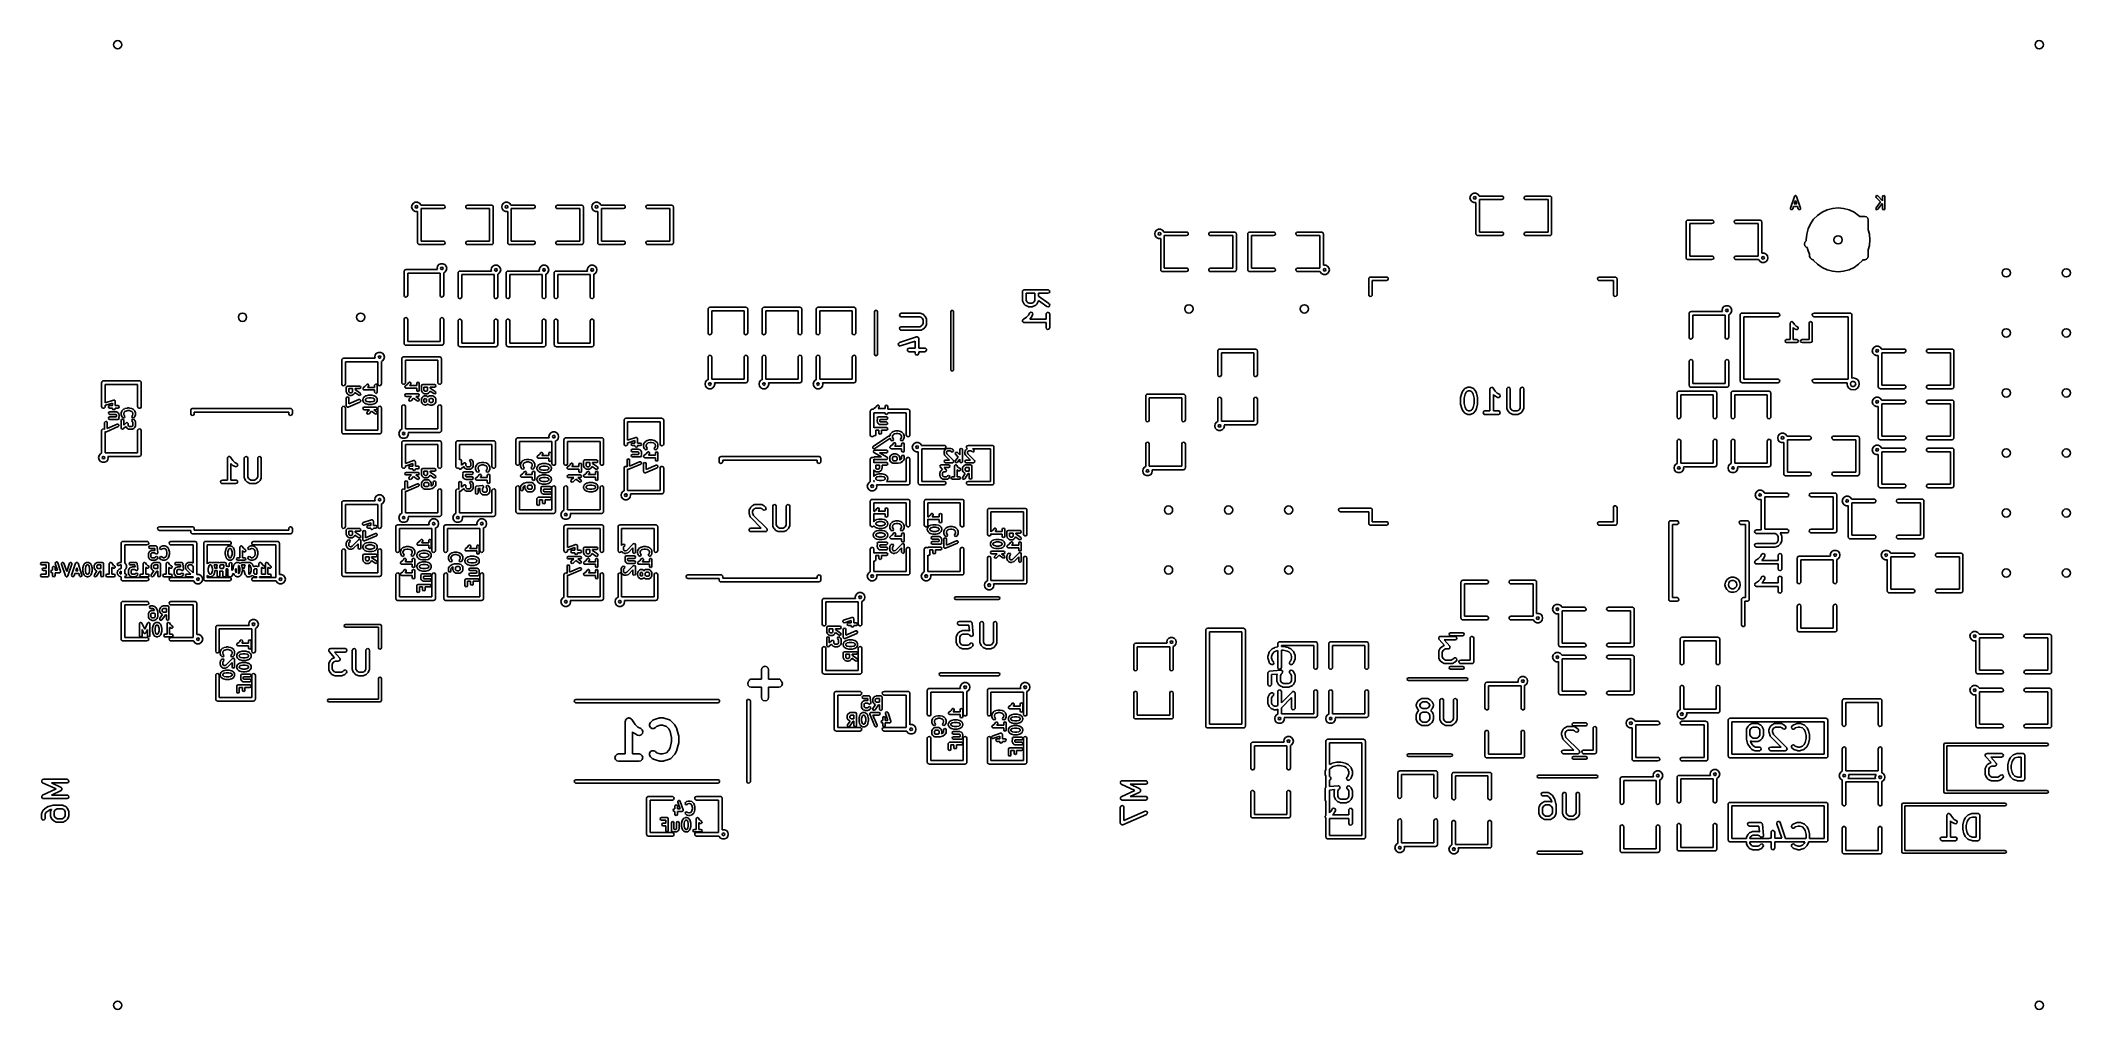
# Model space of a CAD drawing. Extents: x 0.07 to 3.45, y 0.19 to 1.81.
import ezdxf

# ---------------------------------------------------------------- set-up
doc = ezdxf.new("R2010")
doc.units = 0
doc.header["$MEASUREMENT"] = 0
doc.layers.add('BLACK', color=7, linetype='CONTINUOUS')

msp = doc.modelspace()

# ---------------------------------------------------------------- linework, layer by layer
at = {"layer": 'BLACK', "linetype": 'CONTINUOUS'}
for p, q in [((0.6895, 1.53), (0.6903, 1.5335)), ((0.6903, 1.5265), (0.6895, 1.53)), ((0.6903, 1.5335), (0.6925, 1.5362)), ((0.6925, 1.5238), (0.6903, 1.5265)), ((0.6925, 1.5362), (0.6957, 1.5378)), ((0.6957, 1.5222), (0.6925, 1.5238)), ((0.6959, 1.5316), (0.6953, 1.53)), ((0.6953, 1.53), (0.6959, 1.5284)), ((0.6957, 1.5378), (0.6993, 1.5378)), ((0.6993, 1.5222), (0.6957, 1.5222)), ((0.6975, 1.5322), (0.6959, 1.5316)), ((0.6959, 1.5284), (0.6975, 1.5278)), ((0.6991, 1.5316), (0.6975, 1.5322)), ((0.6975, 1.5278), (0.6991, 1.5284)), ((0.6996, 1.5303), (0.6991, 1.5316)), ((0.6991, 1.5284), (0.6995, 1.5296)), ((0.6993, 1.5378), (0.7025, 1.5362)), ((0.6995, 1.5224), (0.6993, 1.5222)), ((0.6995, 1.53), (0.6996, 1.5303)), ((0.6995, 1.5296), (0.6995, 1.53)), ((0.6995, 1.47), (0.6995, 1.5224)), ((0.7025, 1.5362), (0.7047, 1.5335)), ((0.7047, 1.5335), (0.7048, 1.533)), ((0.7048, 1.533), (0.7425, 1.533)), ((0.7425, 1.527), (0.7055, 1.527)), ((0.7055, 1.527), (0.7055, 1.473)), ((0.7425, 1.533), (0.7435, 1.5328)), ((0.7444, 1.5277), (0.7425, 1.527)), ((0.7435, 1.5328), (0.7451, 1.5315)), ((0.7454, 1.5295), (0.7444, 1.5277)), ((0.7451, 1.5315), (0.7454, 1.5295)), ((0.7796, 1.5305), (0.7806, 1.5323)), ((0.7799, 1.5285), (0.7796, 1.5305)), ((0.7815, 1.5272), (0.7799, 1.5285)), ((0.7806, 1.5323), (0.7825, 1.533)), ((0.7825, 1.527), (0.7815, 1.5272)), ((0.7825, 1.533), (0.8225, 1.533)), ((0.8195, 1.527), (0.7825, 1.527)), ((0.8195, 1.473), (0.8195, 1.527)), ((0.8225, 1.533), (0.8229, 1.5329)), ((0.8229, 1.5329), (0.823, 1.5329)), ((0.823, 1.5329), (0.8231, 1.5328)), ((0.8231, 1.5328), (0.8235, 1.5328)), ((0.8235, 1.5328), (0.8241, 1.5323)), ((0.8241, 1.5323), (0.8248, 1.5319)), ((0.8248, 1.5319), (0.8249, 1.5316)), ((0.8249, 1.5316), (0.8251, 1.5315)), ((0.8251, 1.5315), (0.8252, 1.5307)), ((0.8252, 1.5307), (0.8255, 1.53)), ((0.8255, 1.53), (0.8255, 1.47)), ((0.8395, 1.53), (0.8403, 1.5335)), ((0.8403, 1.5265), (0.8395, 1.53)), ((0.8403, 1.5335), (0.8425, 1.5362)), ((0.8425, 1.5238), (0.8403, 1.5265)), ((0.8425, 1.5362), (0.8457, 1.5378)), ((0.8457, 1.5222), (0.8425, 1.5238)), ((0.8459, 1.5316), (0.8453, 1.53)), ((0.8453, 1.53), (0.8459, 1.5284)), ((0.8457, 1.5378), (0.8493, 1.5378)), ((0.8493, 1.5222), (0.8457, 1.5222)), ((0.8475, 1.5322), (0.8459, 1.5316)), ((0.8459, 1.5284), (0.8475, 1.5278)), ((0.8491, 1.5316), (0.8475, 1.5322)), ((0.8475, 1.5278), (0.8491, 1.5284)), ((0.8496, 1.5303), (0.8491, 1.5316)), ((0.8491, 1.5284), (0.8495, 1.5296)), ((0.8493, 1.5378), (0.8525, 1.5362)), ((0.8495, 1.5224), (0.8493, 1.5222)), ((0.8495, 1.53), (0.8496, 1.5303)), ((0.8495, 1.5296), (0.8495, 1.53)), ((0.8495, 1.47), (0.8495, 1.5224)), ((0.8525, 1.5362), (0.8547, 1.5335)), ((0.8547, 1.5335), (0.8548, 1.533)), ((0.8548, 1.533), (0.8925, 1.533)), ((0.8925, 1.527), (0.8555, 1.527)), ((0.8555, 1.527), (0.8555, 1.473)), ((0.8925, 1.533), (0.8935, 1.5328)), ((0.8944, 1.5277), (0.8925, 1.527)), ((0.8935, 1.5328), (0.8951, 1.5315)), ((0.8954, 1.5295), (0.8944, 1.5277)), ((0.8951, 1.5315), (0.8954, 1.5295)), ((0.9296, 1.5305), (0.9306, 1.5323)), ((0.9299, 1.5285), (0.9296, 1.5305)), ((0.9315, 1.5272), (0.9299, 1.5285)), ((0.9306, 1.5323), (0.9325, 1.533)), ((0.9325, 1.527), (0.9315, 1.5272)), ((0.9325, 1.533), (0.9725, 1.533)), ((0.9695, 1.527), (0.9325, 1.527)), ((0.9695, 1.473), (0.9695, 1.527)), ((0.9725, 1.533), (0.9729, 1.5329)), ((0.9729, 1.5329), (0.973, 1.5329)), ((0.973, 1.5329), (0.9731, 1.5328)), ((0.9731, 1.5328), (0.9735, 1.5328)), ((0.9735, 1.5328), (0.9741, 1.5323)), ((0.9741, 1.5323), (0.9748, 1.5319)), ((0.9748, 1.5319), (0.9749, 1.5316)), ((0.9749, 1.5316), (0.9751, 1.5315)), ((0.9751, 1.5315), (0.9752, 1.5307)), ((0.9752, 1.5307), (0.9755, 1.53)), ((0.9755, 1.53), (0.9755, 1.47)), ((0.9895, 1.53), (0.9903, 1.5335)), ((0.9903, 1.5265), (0.9895, 1.53)), ((0.9903, 1.5335), (0.9925, 1.5362)), ((0.9925, 1.5238), (0.9903, 1.5265)), ((0.9925, 1.5362), (0.9957, 1.5378)), ((0.9957, 1.5222), (0.9925, 1.5238)), ((0.9959, 1.5316), (0.9953, 1.53)), ((0.9953, 1.53), (0.9959, 1.5284)), ((0.9957, 1.5378), (0.9993, 1.5378)), ((0.9993, 1.5222), (0.9957, 1.5222)), ((0.9975, 1.5322), (0.9959, 1.5316)), ((0.9959, 1.5284), (0.9975, 1.5278)), ((0.9991, 1.5316), (0.9975, 1.5322)), ((0.9975, 1.5278), (0.9991, 1.5284)), ((0.9996, 1.5303), (0.9991, 1.5316)), ((0.9991, 1.5284), (0.9995, 1.5296)), ((0.9993, 1.5378), (1.0025, 1.5362)), ((0.9995, 1.5224), (0.9993, 1.5222)), ((0.9995, 1.53), (0.9996, 1.5303)), ((0.9995, 1.5296), (0.9995, 1.53)), ((0.9995, 1.47), (0.9995, 1.5224)), ((1.0025, 1.5362), (1.0047, 1.5335)), ((1.0047, 1.5335), (1.0048, 1.533)), ((1.0048, 1.533), (1.0425, 1.533)), ((1.0425, 1.527), (1.0055, 1.527)), ((1.0055, 1.527), (1.0055, 1.473)), ((1.0425, 1.533), (1.0435, 1.5328)), ((1.0444, 1.5277), (1.0425, 1.527)), ((1.0435, 1.5328), (1.0451, 1.5315)), ((1.0454, 1.5295), (1.0444, 1.5277)), ((1.0451, 1.5315), (1.0454, 1.5295)), ((1.0796, 1.5305), (1.0806, 1.5323)), ((1.0799, 1.5285), (1.0796, 1.5305)), ((1.0815, 1.5272), (1.0799, 1.5285)), ((1.0806, 1.5323), (1.0825, 1.533)), ((1.0825, 1.527), (1.0815, 1.5272)), ((1.0825, 1.533), (1.1225, 1.533)), ((1.1195, 1.527), (1.0825, 1.527)), ((1.1195, 1.473), (1.1195, 1.527)), ((1.1225, 1.533), (1.1229, 1.5329)), ((1.1229, 1.5329), (1.123, 1.5329)), ((1.123, 1.5329), (1.1231, 1.5328)), ((1.1231, 1.5328), (1.1235, 1.5328)), ((1.1235, 1.5328), (1.1241, 1.5323)), ((1.1241, 1.5323), (1.1248, 1.5319)), ((1.1248, 1.5319), (1.1249, 1.5316)), ((1.1249, 1.5316), (1.1251, 1.5315)), ((1.1251, 1.5315), (1.1252, 1.5307)), ((1.1252, 1.5307), (1.1255, 1.53)), ((1.1255, 1.53), (1.1255, 1.47)), ((2.452, 1.545), (2.4528, 1.5485)), ((2.4528, 1.5415), (2.452, 1.545)), ((2.4528, 1.5485), (2.455, 1.5512)), ((2.455, 1.5388), (2.4528, 1.5415)), ((2.455, 1.5512), (2.4582, 1.5528)), ((2.4582, 1.5372), (2.455, 1.5388)), ((2.4584, 1.5466), (2.4578, 1.545)), ((2.4578, 1.545), (2.4584, 1.5434)), ((2.4582, 1.5528), (2.4618, 1.5528)), ((2.4618, 1.5372), (2.4582, 1.5372)), ((2.46, 1.5472), (2.4584, 1.5466)), ((2.4584, 1.5434), (2.46, 1.5428)), ((2.4616, 1.5466), (2.46, 1.5472)), ((2.46, 1.5428), (2.4616, 1.5434)), ((2.4621, 1.5453), (2.4616, 1.5466)), ((2.4616, 1.5434), (2.462, 1.5446)), ((2.4618, 1.5528), (2.465, 1.5512)), ((2.462, 1.5374), (2.4618, 1.5372)), ((2.462, 1.545), (2.4621, 1.5453)), ((2.462, 1.5446), (2.462, 1.545)), ((2.462, 1.485), (2.462, 1.5374)), ((2.465, 1.5512), (2.4672, 1.5485)), ((2.4672, 1.5485), (2.4673, 1.548)), ((2.4673, 1.548), (2.505, 1.548)), ((2.505, 1.542), (2.468, 1.542)), ((2.468, 1.542), (2.468, 1.488)), ((2.505, 1.548), (2.506, 1.5478)), ((2.5069, 1.5427), (2.505, 1.542)), ((2.506, 1.5478), (2.5076, 1.5465)), ((2.5079, 1.5445), (2.5069, 1.5427)), ((2.5076, 1.5465), (2.5079, 1.5445)), ((2.5421, 1.5455), (2.5431, 1.5473)), ((2.5424, 1.5435), (2.5421, 1.5455)), ((2.544, 1.5422), (2.5424, 1.5435)), ((2.5431, 1.5473), (2.545, 1.548)), ((2.545, 1.542), (2.544, 1.5422)), ((2.545, 1.548), (2.585, 1.548)), ((2.582, 1.542), (2.545, 1.542)), ((2.582, 1.488), (2.582, 1.542)), ((2.585, 1.548), (2.5854, 1.5479)), ((2.5854, 1.5479), (2.5855, 1.5479)), ((2.5855, 1.5479), (2.5856, 1.5478)), ((2.5856, 1.5478), (2.586, 1.5478)), ((2.586, 1.5478), (2.5866, 1.5473)), ((2.5866, 1.5473), (2.5873, 1.5469)), ((2.5873, 1.5469), (2.5874, 1.5466)), ((2.5874, 1.5466), (2.5876, 1.5465)), ((2.5876, 1.5465), (2.5877, 1.5457)), ((2.5877, 1.5457), (2.588, 1.545)), ((2.588, 1.545), (2.588, 1.485)), ((2.9857, 1.5277), (2.9923, 1.5474)), ((2.9858, 1.5262), (2.9857, 1.5277)), ((2.9869, 1.5252), (2.9858, 1.5262)), ((2.9884, 1.5253), (2.9869, 1.5252)), ((2.9894, 1.5265), (2.9884, 1.5253)), ((2.9908, 1.5308), (2.9894, 1.5265)), ((2.9974, 1.5308), (2.9908, 1.5308)), ((2.9941, 1.5406), (2.9921, 1.5347)), ((2.9921, 1.5347), (2.9961, 1.5347)), ((2.9923, 1.5475), (2.9924, 1.5477)), ((2.9923, 1.5474), (2.9923, 1.5475)), ((2.9924, 1.5477), (2.9928, 1.5481)), ((2.9928, 1.5481), (2.9932, 1.5485)), ((2.9932, 1.5485), (2.9934, 1.5485)), ((2.9934, 1.5485), (2.9935, 1.5486)), ((2.9935, 1.5486), (2.9941, 1.5486)), ((2.9941, 1.5486), (2.9947, 1.5486)), ((2.9961, 1.5347), (2.9941, 1.5406)), ((2.9947, 1.5486), (2.9948, 1.5485)), ((2.9948, 1.5485), (2.995, 1.5485)), ((2.995, 1.5485), (2.9954, 1.5481)), ((2.9954, 1.5481), (2.9958, 1.5477)), ((2.9958, 1.5477), (2.9959, 1.5475)), ((2.9959, 1.5475), (2.9959, 1.5474)), ((2.9959, 1.5474), (3.0025, 1.5277)), ((2.9988, 1.5265), (2.9974, 1.5308)), ((2.9998, 1.5253), (2.9988, 1.5265)), ((3.0013, 1.5252), (2.9998, 1.5253)), ((3.0024, 1.5262), (3.0013, 1.5252)), ((3.0025, 1.5277), (3.0024, 1.5262)), ((3.0384, 1.521), (3.0468, 1.5249)), ((3.0468, 1.5249), (3.0558, 1.5273)), ((3.0558, 1.5273), (3.065, 1.5281)), ((3.065, 1.5281), (3.0742, 1.5273)), ((3.0742, 1.5273), (3.0832, 1.5249)), ((3.0832, 1.5249), (3.0916, 1.521)), ((3.1279, 1.5468), (3.1284, 1.5482)), ((3.1284, 1.5454), (3.1279, 1.5468)), ((3.1279, 1.5268), (3.1282, 1.5283)), ((3.1286, 1.5255), (3.1279, 1.5268)), ((3.1282, 1.5283), (3.1357, 1.5382)), ((3.1284, 1.5482), (3.1298, 1.5487)), ((3.1357, 1.5382), (3.1284, 1.5454)), ((3.1301, 1.5252), (3.1286, 1.5255)), ((3.1298, 1.5487), (3.1312, 1.5482)), ((3.1314, 1.5259), (3.1301, 1.5252)), ((3.1312, 1.5482), (3.1391, 1.5402)), ((3.1385, 1.5354), (3.1314, 1.5259)), ((3.1391, 1.5347), (3.1385, 1.5354)), ((3.1391, 1.5468), (3.1397, 1.5482)), ((3.1391, 1.5402), (3.1391, 1.5468)), ((3.1391, 1.5271), (3.1391, 1.5347)), ((3.1397, 1.5257), (3.1391, 1.5271)), ((3.1397, 1.5482), (3.1411, 1.5487)), ((3.1411, 1.5251), (3.1397, 1.5257)), ((3.1411, 1.5487), (3.1424, 1.5482)), ((3.1424, 1.5257), (3.1411, 1.5251)), ((3.1424, 1.5482), (3.143, 1.5468)), ((3.143, 1.5271), (3.1424, 1.5257)), ((3.143, 1.5468), (3.143, 1.5271)), ((1.927, 1.485), (1.9278, 1.4885)), ((1.9278, 1.4885), (1.93, 1.4912)), ((1.93, 1.4912), (1.9332, 1.4928)), ((1.9332, 1.4928), (1.9368, 1.4928)), ((1.9368, 1.4928), (1.94, 1.4912)), ((1.94, 1.4912), (1.9422, 1.4885)), ((1.9422, 1.4885), (1.9423, 1.488)), ((1.9423, 1.488), (1.98, 1.488)), ((1.98, 1.488), (1.981, 1.4878)), ((1.981, 1.4878), (1.9826, 1.4865)), ((2.0181, 1.4873), (2.02, 1.488)), ((2.02, 1.488), (2.06, 1.488)), ((2.06, 1.488), (2.0604, 1.4879)), ((2.0604, 1.4879), (2.0605, 1.4879)), ((2.0605, 1.4879), (2.0606, 1.4878)), ((2.0606, 1.4878), (2.061, 1.4878)), ((2.061, 1.4878), (2.0616, 1.4873)), ((2.0831, 1.4873), (2.0834, 1.4874)), ((2.0834, 1.4874), (2.0835, 1.4876)), ((2.0835, 1.4876), (2.0843, 1.4877)), ((2.0843, 1.4877), (2.085, 1.488)), ((2.085, 1.488), (2.125, 1.488)), ((2.125, 1.488), (2.126, 1.4878)), ((2.126, 1.4878), (2.1276, 1.4865)), ((2.1631, 1.4873), (2.165, 1.488)), ((2.165, 1.488), (2.205, 1.488)), ((2.205, 1.488), (2.2054, 1.4879)), ((2.2054, 1.4879), (2.2055, 1.4879)), ((2.2055, 1.4879), (2.2056, 1.4878)), ((2.2056, 1.4878), (2.206, 1.4878)), ((2.206, 1.4878), (2.2066, 1.4873)), ((2.468, 1.488), (2.505, 1.488)), ((2.505, 1.488), (2.506, 1.4878)), ((2.506, 1.4878), (2.5076, 1.4865)), ((2.5431, 1.4873), (2.545, 1.488)), ((2.545, 1.488), (2.582, 1.488)), ((2.812, 1.505), (2.8121, 1.5054)), ((2.812, 1.445), (2.812, 1.505)), ((2.8121, 1.5055), (2.8122, 1.5056)), ((2.8121, 1.5054), (2.8121, 1.5055)), ((2.8122, 1.506), (2.8127, 1.5066)), ((2.8122, 1.5056), (2.8122, 1.506)), ((2.8127, 1.5066), (2.8131, 1.5073)), ((2.8131, 1.5073), (2.8134, 1.5074)), ((2.8134, 1.5074), (2.8135, 1.5076)), ((2.8135, 1.5076), (2.8143, 1.5077)), ((2.8143, 1.5077), (2.815, 1.508)), ((2.815, 1.508), (2.855, 1.508)), ((2.855, 1.502), (2.818, 1.502)), ((2.818, 1.502), (2.818, 1.448)), ((2.855, 1.508), (2.856, 1.5078)), ((2.8569, 1.5027), (2.855, 1.502)), ((2.856, 1.5078), (2.8576, 1.5065)), ((2.8579, 1.5045), (2.8569, 1.5027)), ((2.8576, 1.5065), (2.8579, 1.5045)), ((2.8921, 1.5055), (2.8931, 1.5073)), ((2.8924, 1.5035), (2.8921, 1.5055)), ((2.894, 1.5022), (2.8924, 1.5035)), ((2.8931, 1.5073), (2.895, 1.508)), ((2.895, 1.502), (2.894, 1.5022)), ((2.895, 1.508), (2.935, 1.508)), ((2.932, 1.502), (2.895, 1.502)), ((2.932, 1.448), (2.932, 1.502)), ((2.935, 1.508), (2.9354, 1.5079)), ((2.9354, 1.5079), (2.9355, 1.5079)), ((2.9355, 1.5079), (2.9356, 1.5078)), ((2.9356, 1.5078), (2.936, 1.5078)), ((2.936, 1.5078), (2.9366, 1.5073)), ((2.9366, 1.5073), (2.9373, 1.5069)), ((2.9373, 1.5069), (2.9374, 1.5066)), ((2.9374, 1.5066), (2.9376, 1.5065)), ((2.9376, 1.5065), (2.9377, 1.5057)), ((2.9377, 1.5057), (2.938, 1.505)), ((2.938, 1.505), (2.938, 1.4526)), ((3.0127, 1.4842), (3.0151, 1.4932)), ((3.0151, 1.4932), (3.019, 1.5016)), ((3.019, 1.5016), (3.0243, 1.5092)), ((3.0243, 1.5092), (3.0308, 1.5157)), ((3.0308, 1.5157), (3.0384, 1.521)), ((3.0916, 1.521), (3.0992, 1.5157)), ((3.0992, 1.5157), (3.101, 1.5139)), ((3.101, 1.5139), (3.1093, 1.5139)), ((3.1093, 1.5139), (3.1123, 1.5131)), ((3.1123, 1.5131), (3.1145, 1.5109)), ((3.1145, 1.5109), (3.1153, 1.5079)), ((3.1153, 1.5079), (3.1153, 1.4919)), ((3.1153, 1.4919), (3.1173, 1.4842)), ((0.6998, 1.4693), (0.6995, 1.47)), ((0.6999, 1.4685), (0.6998, 1.4693)), ((0.7001, 1.4684), (0.6999, 1.4685)), ((0.7002, 1.4681), (0.7001, 1.4684)), ((0.7009, 1.4677), (0.7002, 1.4681)), ((0.7015, 1.4672), (0.7009, 1.4677)), ((0.7019, 1.4672), (0.7015, 1.4672)), ((0.702, 1.4671), (0.7019, 1.4672)), ((0.7021, 1.4671), (0.702, 1.4671)), ((0.7025, 1.467), (0.7021, 1.4671)), ((0.7425, 1.467), (0.7025, 1.467)), ((0.7055, 1.473), (0.7425, 1.473)), ((0.7425, 1.473), (0.7435, 1.4728)), ((0.7444, 1.4677), (0.7425, 1.467)), ((0.7435, 1.4728), (0.7451, 1.4715)), ((0.7454, 1.4695), (0.7444, 1.4677)), ((0.7451, 1.4715), (0.7454, 1.4695)), ((0.7796, 1.4705), (0.7806, 1.4723)), ((0.7799, 1.4685), (0.7796, 1.4705)), ((0.7815, 1.4672), (0.7799, 1.4685)), ((0.7806, 1.4723), (0.7825, 1.473)), ((0.7825, 1.467), (0.7815, 1.4672)), ((0.7825, 1.473), (0.8195, 1.473)), ((0.8225, 1.467), (0.7825, 1.467)), ((0.8232, 1.4673), (0.8225, 1.467)), ((0.824, 1.4674), (0.8232, 1.4673)), ((0.8241, 1.4676), (0.824, 1.4674)), ((0.8244, 1.4677), (0.8241, 1.4676)), ((0.8248, 1.4684), (0.8244, 1.4677)), ((0.8253, 1.469), (0.8248, 1.4684)), ((0.8254, 1.4695), (0.8253, 1.4694)), ((0.8253, 1.4694), (0.8253, 1.469)), ((0.8255, 1.47), (0.8254, 1.4696)), ((0.8254, 1.4696), (0.8254, 1.4695)), ((0.8498, 1.4693), (0.8495, 1.47)), ((0.8499, 1.4685), (0.8498, 1.4693)), ((0.8501, 1.4684), (0.8499, 1.4685)), ((0.8502, 1.4681), (0.8501, 1.4684)), ((0.8509, 1.4677), (0.8502, 1.4681)), ((0.8515, 1.4672), (0.8509, 1.4677)), ((0.8519, 1.4672), (0.8515, 1.4672)), ((0.852, 1.4671), (0.8519, 1.4672)), ((0.8521, 1.4671), (0.852, 1.4671)), ((0.8525, 1.467), (0.8521, 1.4671)), ((0.8925, 1.467), (0.8525, 1.467)), ((0.8555, 1.473), (0.8925, 1.473)), ((0.8925, 1.473), (0.8935, 1.4728)), ((0.8944, 1.4677), (0.8925, 1.467)), ((0.8935, 1.4728), (0.8951, 1.4715)), ((0.8954, 1.4695), (0.8944, 1.4677)), ((0.8951, 1.4715), (0.8954, 1.4695)), ((0.9296, 1.4705), (0.9306, 1.4723)), ((0.9299, 1.4685), (0.9296, 1.4705)), ((0.9315, 1.4672), (0.9299, 1.4685)), ((0.9306, 1.4723), (0.9325, 1.473)), ((0.9325, 1.467), (0.9315, 1.4672)), ((0.9325, 1.473), (0.9695, 1.473)), ((0.9725, 1.467), (0.9325, 1.467)), ((0.9732, 1.4673), (0.9725, 1.467)), ((0.974, 1.4674), (0.9732, 1.4673)), ((0.9741, 1.4676), (0.974, 1.4674)), ((0.9744, 1.4677), (0.9741, 1.4676)), ((0.9748, 1.4684), (0.9744, 1.4677)), ((0.9753, 1.469), (0.9748, 1.4684)), ((0.9754, 1.4695), (0.9753, 1.4694)), ((0.9753, 1.4694), (0.9753, 1.469)), ((0.9755, 1.47), (0.9754, 1.4696)), ((0.9754, 1.4696), (0.9754, 1.4695)), ((0.9998, 1.4693), (0.9995, 1.47)), ((0.9999, 1.4685), (0.9998, 1.4693)), ((1.0001, 1.4684), (0.9999, 1.4685)), ((1.0002, 1.4681), (1.0001, 1.4684)), ((1.0009, 1.4677), (1.0002, 1.4681)), ((1.0015, 1.4672), (1.0009, 1.4677)), ((1.0019, 1.4672), (1.0015, 1.4672)), ((1.002, 1.4671), (1.0019, 1.4672)), ((1.0021, 1.4671), (1.002, 1.4671)), ((1.0025, 1.467), (1.0021, 1.4671)), ((1.0425, 1.467), (1.0025, 1.467)), ((1.0055, 1.473), (1.0425, 1.473)), ((1.0425, 1.473), (1.0435, 1.4728)), ((1.0444, 1.4677), (1.0425, 1.467)), ((1.0435, 1.4728), (1.0451, 1.4715)), ((1.0454, 1.4695), (1.0444, 1.4677)), ((1.0451, 1.4715), (1.0454, 1.4695)), ((1.0796, 1.4705), (1.0806, 1.4723)), ((1.0799, 1.4685), (1.0796, 1.4705)), ((1.0815, 1.4672), (1.0799, 1.4685)), ((1.0806, 1.4723), (1.0825, 1.473)), ((1.0825, 1.467), (1.0815, 1.4672)), ((1.0825, 1.473), (1.1195, 1.473)), ((1.1225, 1.467), (1.0825, 1.467)), ((1.1232, 1.4673), (1.1225, 1.467)), ((1.124, 1.4674), (1.1232, 1.4673)), ((1.1241, 1.4676), (1.124, 1.4674)), ((1.1244, 1.4677), (1.1241, 1.4676)), ((1.1248, 1.4684), (1.1244, 1.4677)), ((1.1253, 1.469), (1.1248, 1.4684)), ((1.1254, 1.4695), (1.1253, 1.4694)), ((1.1253, 1.4694), (1.1253, 1.469)), ((1.1255, 1.47), (1.1254, 1.4696)), ((1.1254, 1.4696), (1.1254, 1.4695)), ((1.9278, 1.4815), (1.927, 1.485)), ((1.93, 1.4788), (1.9278, 1.4815)), ((1.9332, 1.4772), (1.93, 1.4788)), ((1.9334, 1.4866), (1.9328, 1.485)), ((1.9328, 1.485), (1.9334, 1.4834)), ((1.9368, 1.4772), (1.9332, 1.4772)), ((1.935, 1.4872), (1.9334, 1.4866)), ((1.9334, 1.4834), (1.935, 1.4828)), ((1.9366, 1.4866), (1.935, 1.4872)), ((1.935, 1.4828), (1.9366, 1.4834)), ((1.9371, 1.4853), (1.9366, 1.4866)), ((1.9366, 1.4834), (1.937, 1.4846)), ((1.937, 1.4774), (1.9368, 1.4772)), ((1.937, 1.485), (1.9371, 1.4853)), ((1.937, 1.4846), (1.937, 1.485)), ((1.937, 1.425), (1.937, 1.4774)), ((1.98, 1.482), (1.943, 1.482)), ((1.943, 1.482), (1.943, 1.428)), ((1.9819, 1.4827), (1.98, 1.482)), ((1.9829, 1.4845), (1.9819, 1.4827)), ((1.9826, 1.4865), (1.9829, 1.4845)), ((2.0171, 1.4855), (2.0181, 1.4873)), ((2.0174, 1.4835), (2.0171, 1.4855)), ((2.019, 1.4822), (2.0174, 1.4835)), ((2.02, 1.482), (2.019, 1.4822)), ((2.057, 1.482), (2.02, 1.482)), ((2.057, 1.428), (2.057, 1.482)), ((2.0616, 1.4873), (2.0623, 1.4869)), ((2.0623, 1.4869), (2.0624, 1.4866)), ((2.0624, 1.4866), (2.0626, 1.4865)), ((2.0626, 1.4865), (2.0627, 1.4857)), ((2.0627, 1.4857), (2.063, 1.485)), ((2.063, 1.485), (2.063, 1.425)), ((2.082, 1.485), (2.0821, 1.4854)), ((2.082, 1.425), (2.082, 1.485)), ((2.0821, 1.4855), (2.0822, 1.4856)), ((2.0821, 1.4854), (2.0821, 1.4855)), ((2.0822, 1.486), (2.0827, 1.4866)), ((2.0822, 1.4856), (2.0822, 1.486)), ((2.0827, 1.4866), (2.0831, 1.4873)), ((2.125, 1.482), (2.088, 1.482)), ((2.088, 1.482), (2.088, 1.428)), ((2.1269, 1.4827), (2.125, 1.482)), ((2.1279, 1.4845), (2.1269, 1.4827)), ((2.1276, 1.4865), (2.1279, 1.4845)), ((2.1621, 1.4855), (2.1631, 1.4873)), ((2.1624, 1.4835), (2.1621, 1.4855)), ((2.164, 1.4822), (2.1624, 1.4835)), ((2.165, 1.482), (2.164, 1.4822)), ((2.202, 1.482), (2.165, 1.482)), ((2.202, 1.428), (2.202, 1.482)), ((2.2066, 1.4873), (2.2073, 1.4869)), ((2.2073, 1.4869), (2.2074, 1.4866)), ((2.2074, 1.4866), (2.2076, 1.4865)), ((2.2076, 1.4865), (2.2077, 1.4857)), ((2.2077, 1.4857), (2.208, 1.485)), ((2.208, 1.485), (2.208, 1.4326)), ((2.4623, 1.4843), (2.462, 1.485)), ((2.4624, 1.4835), (2.4623, 1.4843)), ((2.4626, 1.4834), (2.4624, 1.4835)), ((2.4627, 1.4831), (2.4626, 1.4834)), ((2.4634, 1.4827), (2.4627, 1.4831)), ((2.464, 1.4822), (2.4634, 1.4827)), ((2.4644, 1.4822), (2.464, 1.4822)), ((2.4645, 1.4821), (2.4644, 1.4822)), ((2.4646, 1.4821), (2.4645, 1.4821)), ((2.465, 1.482), (2.4646, 1.4821)), ((2.505, 1.482), (2.465, 1.482)), ((2.5069, 1.4827), (2.505, 1.482)), ((2.5079, 1.4845), (2.5069, 1.4827)), ((2.5076, 1.4865), (2.5079, 1.4845)), ((2.5421, 1.4855), (2.5431, 1.4873)), ((2.5424, 1.4835), (2.5421, 1.4855)), ((2.544, 1.4822), (2.5424, 1.4835)), ((2.545, 1.482), (2.544, 1.4822)), ((2.585, 1.482), (2.545, 1.482)), ((2.5857, 1.4823), (2.585, 1.482)), ((2.5865, 1.4824), (2.5857, 1.4823)), ((2.5866, 1.4826), (2.5865, 1.4824)), ((2.5869, 1.4827), (2.5866, 1.4826)), ((2.5873, 1.4834), (2.5869, 1.4827)), ((2.5878, 1.484), (2.5873, 1.4834)), ((2.5879, 1.4845), (2.5878, 1.4844)), ((2.5878, 1.4844), (2.5878, 1.484)), ((2.588, 1.485), (2.5879, 1.4846)), ((2.5879, 1.4846), (2.5879, 1.4845)), ((3.009, 1.4679), (3.0098, 1.4709)), ((3.0098, 1.4649), (3.009, 1.4679)), ((3.0098, 1.4709), (3.012, 1.4731)), ((3.012, 1.4627), (3.0098, 1.4649)), ((3.0119, 1.475), (3.0127, 1.4842)), ((3.012, 1.4731), (3.0119, 1.475)), ((3.012, 1.4731), (3.012, 1.4731)), ((3.0136, 1.4622), (3.012, 1.4627)), ((3.0151, 1.4568), (3.0136, 1.4622)), ((3.0176, 1.4514), (3.0151, 1.4568)), ((3.1173, 1.4658), (3.1153, 1.4581)), ((3.1153, 1.4581), (3.1153, 1.4479)), ((3.1173, 1.4842), (3.1181, 1.475)), ((3.1181, 1.475), (3.1173, 1.4658)), ((0.677, 1.4225), (0.6771, 1.4229)), ((0.677, 1.3825), (0.677, 1.4225)), ((0.6771, 1.423), (0.6772, 1.4231)), ((0.6771, 1.4229), (0.6771, 1.423)), ((0.6772, 1.4235), (0.6777, 1.4241)), ((0.6772, 1.4231), (0.6772, 1.4235)), ((0.6777, 1.4241), (0.6781, 1.4248)), ((0.6781, 1.4248), (0.6784, 1.4249)), ((0.6784, 1.4249), (0.6785, 1.4251)), ((0.6785, 1.4251), (0.6793, 1.4252)), ((0.6793, 1.4252), (0.68, 1.4255)), ((0.68, 1.4255), (0.7325, 1.4255)), ((0.732, 1.4275), (0.7328, 1.431)), ((0.7325, 1.4255), (0.732, 1.4275)), ((0.7328, 1.431), (0.735, 1.4337)), ((0.735, 1.4337), (0.7382, 1.4353)), ((0.7384, 1.4291), (0.7378, 1.4275)), ((0.7378, 1.4275), (0.7384, 1.4259)), ((0.7382, 1.4353), (0.7418, 1.4353)), ((0.74, 1.4297), (0.7384, 1.4291)), ((0.7384, 1.4259), (0.7396, 1.4255)), ((0.7396, 1.4255), (0.74, 1.4255)), ((0.7416, 1.4291), (0.74, 1.4297)), ((0.74, 1.4255), (0.7403, 1.4254)), ((0.7403, 1.4254), (0.7416, 1.4259)), ((0.7422, 1.4275), (0.7416, 1.4291)), ((0.7416, 1.4259), (0.7422, 1.4275)), ((0.7418, 1.4353), (0.745, 1.4337)), ((0.745, 1.4213), (0.743, 1.4203)), ((0.743, 1.4203), (0.743, 1.3825)), ((0.745, 1.4337), (0.7472, 1.431)), ((0.7472, 1.424), (0.745, 1.4213)), ((0.7472, 1.431), (0.748, 1.4275)), ((0.748, 1.4275), (0.7472, 1.424)), ((0.767, 1.42), (0.7671, 1.4204)), ((0.767, 1.38), (0.767, 1.42)), ((0.7671, 1.4205), (0.7672, 1.4206)), ((0.7671, 1.4204), (0.7671, 1.4205)), ((0.7672, 1.421), (0.7677, 1.4216)), ((0.7672, 1.4206), (0.7672, 1.421)), ((0.7677, 1.4216), (0.7681, 1.4223)), ((0.7681, 1.4223), (0.7684, 1.4224)), ((0.7684, 1.4224), (0.7685, 1.4226)), ((0.7685, 1.4226), (0.7693, 1.4227)), ((0.7693, 1.4227), (0.77, 1.423)), ((0.77, 1.423), (0.8225, 1.423)), ((0.822, 1.425), (0.8228, 1.4285)), ((0.8225, 1.423), (0.822, 1.425)), ((0.8228, 1.4285), (0.825, 1.4312)), ((0.825, 1.4312), (0.8282, 1.4328)), ((0.8284, 1.4266), (0.8278, 1.425)), ((0.8278, 1.425), (0.8284, 1.4234)), ((0.8282, 1.4328), (0.8318, 1.4328)), ((0.83, 1.4272), (0.8284, 1.4266)), ((0.8284, 1.4234), (0.8296, 1.423)), ((0.8296, 1.423), (0.83, 1.423)), ((0.8316, 1.4266), (0.83, 1.4272)), ((0.83, 1.423), (0.8303, 1.4229)), ((0.8303, 1.4229), (0.8316, 1.4234)), ((0.8322, 1.425), (0.8316, 1.4266)), ((0.8316, 1.4234), (0.8322, 1.425)), ((0.8318, 1.4328), (0.835, 1.4312)), ((0.835, 1.4312), (0.8372, 1.4285)), ((0.8372, 1.4215), (0.835, 1.4188)), ((0.8372, 1.4285), (0.838, 1.425)), ((0.838, 1.425), (0.8372, 1.4215)), ((0.847, 1.42), (0.8471, 1.4204)), ((0.847, 1.38), (0.847, 1.42)), ((0.8471, 1.4205), (0.8472, 1.4206)), ((0.8471, 1.4204), (0.8471, 1.4205)), ((0.8472, 1.421), (0.8477, 1.4216)), ((0.8472, 1.4206), (0.8472, 1.421)), ((0.8477, 1.4216), (0.8481, 1.4223)), ((0.8481, 1.4223), (0.8484, 1.4224)), ((0.8484, 1.4224), (0.8485, 1.4226)), ((0.8485, 1.4226), (0.8493, 1.4227)), ((0.8493, 1.4227), (0.85, 1.423)), ((0.85, 1.423), (0.9025, 1.423)), ((0.902, 1.425), (0.9028, 1.4285)), ((0.9025, 1.423), (0.902, 1.425)), ((0.9028, 1.4285), (0.905, 1.4312)), ((0.905, 1.4312), (0.9082, 1.4328)), ((0.9084, 1.4266), (0.9078, 1.425)), ((0.9078, 1.425), (0.9084, 1.4234)), ((0.9082, 1.4328), (0.9118, 1.4328)), ((0.91, 1.4272), (0.9084, 1.4266)), ((0.9084, 1.4234), (0.9096, 1.423)), ((0.9096, 1.423), (0.91, 1.423)), ((0.9116, 1.4266), (0.91, 1.4272)), ((0.91, 1.423), (0.9103, 1.4229)), ((0.9103, 1.4229), (0.9116, 1.4234)), ((0.9122, 1.425), (0.9116, 1.4266)), ((0.9116, 1.4234), (0.9122, 1.425)), ((0.9118, 1.4328), (0.915, 1.4312)), ((0.915, 1.4312), (0.9172, 1.4285)), ((0.9172, 1.4215), (0.915, 1.4188)), ((0.9172, 1.4285), (0.918, 1.425)), ((0.918, 1.425), (0.9172, 1.4215)), ((0.927, 1.42), (0.9271, 1.4204)), ((0.927, 1.38), (0.927, 1.42)), ((0.9271, 1.4205), (0.9272, 1.4206)), ((0.9271, 1.4204), (0.9271, 1.4205)), ((0.9272, 1.421), (0.9277, 1.4216)), ((0.9272, 1.4206), (0.9272, 1.421)), ((0.9277, 1.4216), (0.9281, 1.4223)), ((0.9281, 1.4223), (0.9284, 1.4224)), ((0.9284, 1.4224), (0.9285, 1.4226)), ((0.9285, 1.4226), (0.9293, 1.4227)), ((0.9293, 1.4227), (0.93, 1.423)), ((0.93, 1.423), (0.9825, 1.423)), ((0.982, 1.425), (0.9828, 1.4285)), ((0.9825, 1.423), (0.982, 1.425)), ((0.9828, 1.4285), (0.985, 1.4312)), ((0.985, 1.4312), (0.9882, 1.4328)), ((0.9884, 1.4266), (0.9878, 1.425)), ((0.9878, 1.425), (0.9884, 1.4234)), ((0.9882, 1.4328), (0.9918, 1.4328)), ((0.99, 1.4272), (0.9884, 1.4266)), ((0.9884, 1.4234), (0.9896, 1.423)), ((0.9896, 1.423), (0.99, 1.423)), ((0.9916, 1.4266), (0.99, 1.4272)), ((0.99, 1.423), (0.9903, 1.4229)), ((0.9903, 1.4229), (0.9916, 1.4234)), ((0.9922, 1.425), (0.9916, 1.4266)), ((0.9916, 1.4234), (0.9922, 1.425)), ((0.9918, 1.4328), (0.995, 1.4312)), ((0.995, 1.4312), (0.9972, 1.4285)), ((0.9972, 1.4215), (0.995, 1.4188)), ((0.9972, 1.4285), (0.998, 1.425)), ((0.998, 1.425), (0.9972, 1.4215)), ((1.9373, 1.4243), (1.937, 1.425)), ((1.9374, 1.4235), (1.9373, 1.4243)), ((1.9376, 1.4234), (1.9374, 1.4235)), ((1.9377, 1.4231), (1.9376, 1.4234)), ((1.9384, 1.4227), (1.9377, 1.4231)), ((1.939, 1.4222), (1.9384, 1.4227)), ((1.9394, 1.4222), (1.939, 1.4222)), ((1.9395, 1.4221), (1.9394, 1.4222)), ((1.9396, 1.4221), (1.9395, 1.4221)), ((1.94, 1.422), (1.9396, 1.4221)), ((1.98, 1.422), (1.94, 1.422)), ((1.943, 1.428), (1.98, 1.428)), ((1.98, 1.428), (1.981, 1.4278)), ((1.9819, 1.4227), (1.98, 1.422)), ((1.981, 1.4278), (1.9826, 1.4265)), ((1.9829, 1.4245), (1.9819, 1.4227)), ((1.9826, 1.4265), (1.9829, 1.4245)), ((2.0171, 1.4255), (2.0181, 1.4273)), ((2.0174, 1.4235), (2.0171, 1.4255)), ((2.019, 1.4222), (2.0174, 1.4235)), ((2.0181, 1.4273), (2.02, 1.428)), ((2.02, 1.422), (2.019, 1.4222)), ((2.02, 1.428), (2.057, 1.428)), ((2.06, 1.422), (2.02, 1.422)), ((2.0607, 1.4223), (2.06, 1.422)), ((2.0615, 1.4224), (2.0607, 1.4223)), ((2.0616, 1.4226), (2.0615, 1.4224)), ((2.0619, 1.4227), (2.0616, 1.4226)), ((2.0623, 1.4234), (2.0619, 1.4227)), ((2.0628, 1.424), (2.0623, 1.4234)), ((2.0629, 1.4245), (2.0628, 1.4244)), ((2.0628, 1.4244), (2.0628, 1.424)), ((2.063, 1.425), (2.0629, 1.4246)), ((2.0629, 1.4246), (2.0629, 1.4245)), ((2.0823, 1.4243), (2.082, 1.425)), ((2.0824, 1.4235), (2.0823, 1.4243)), ((2.0826, 1.4234), (2.0824, 1.4235)), ((2.0827, 1.4231), (2.0826, 1.4234)), ((2.0834, 1.4227), (2.0827, 1.4231)), ((2.084, 1.4222), (2.0834, 1.4227)), ((2.0844, 1.4222), (2.084, 1.4222)), ((2.0845, 1.4221), (2.0844, 1.4222)), ((2.0846, 1.4221), (2.0845, 1.4221)), ((2.085, 1.422), (2.0846, 1.4221)), ((2.125, 1.422), (2.085, 1.422)), ((2.088, 1.428), (2.125, 1.428)), ((2.125, 1.428), (2.126, 1.4278)), ((2.1269, 1.4227), (2.125, 1.422)), ((2.126, 1.4278), (2.1276, 1.4265)), ((2.1279, 1.4245), (2.1269, 1.4227)), ((2.1276, 1.4265), (2.1279, 1.4245)), ((2.1621, 1.4255), (2.1631, 1.4273)), ((2.1624, 1.4235), (2.1621, 1.4255)), ((2.164, 1.4222), (2.1624, 1.4235)), ((2.1631, 1.4273), (2.165, 1.428)), ((2.165, 1.422), (2.164, 1.4222)), ((2.165, 1.428), (2.202, 1.428)), ((2.2027, 1.422), (2.165, 1.422)), ((2.2028, 1.4215), (2.2027, 1.422)), ((2.205, 1.4188), (2.2028, 1.4215)), ((2.208, 1.425), (2.2079, 1.4247)), ((2.2079, 1.4247), (2.2084, 1.4234)), ((2.208, 1.4326), (2.2082, 1.4328)), ((2.2084, 1.4266), (2.208, 1.4254)), ((2.208, 1.4254), (2.208, 1.425)), ((2.2082, 1.4328), (2.2118, 1.4328)), ((2.21, 1.4272), (2.2084, 1.4266)), ((2.2084, 1.4234), (2.21, 1.4228)), ((2.2116, 1.4266), (2.21, 1.4272)), ((2.21, 1.4228), (2.2116, 1.4234)), ((2.2122, 1.425), (2.2116, 1.4266)), ((2.2116, 1.4234), (2.2122, 1.425)), ((2.2118, 1.4328), (2.215, 1.4312)), ((2.215, 1.4312), (2.2172, 1.4285)), ((2.2172, 1.4215), (2.215, 1.4188)), ((2.2172, 1.4285), (2.218, 1.425)), ((2.218, 1.425), (2.2172, 1.4215)), ((2.8123, 1.4443), (2.812, 1.445)), ((2.8124, 1.4435), (2.8123, 1.4443)), ((2.8126, 1.4434), (2.8124, 1.4435)), ((2.8127, 1.4431), (2.8126, 1.4434)), ((2.8134, 1.4427), (2.8127, 1.4431)), ((2.814, 1.4422), (2.8134, 1.4427)), ((2.8144, 1.4422), (2.814, 1.4422)), ((2.8145, 1.4421), (2.8144, 1.4422)), ((2.8146, 1.4421), (2.8145, 1.4421)), ((2.815, 1.442), (2.8146, 1.4421)), ((2.855, 1.442), (2.815, 1.442)), ((2.818, 1.448), (2.855, 1.448)), ((2.855, 1.448), (2.856, 1.4478)), ((2.8569, 1.4427), (2.855, 1.442)), ((2.856, 1.4478), (2.8576, 1.4465)), ((2.8579, 1.4445), (2.8569, 1.4427)), ((2.8576, 1.4465), (2.8579, 1.4445)), ((2.8921, 1.4455), (2.8931, 1.4473)), ((2.8924, 1.4435), (2.8921, 1.4455)), ((2.894, 1.4422), (2.8924, 1.4435)), ((2.8931, 1.4473), (2.895, 1.448)), ((2.895, 1.442), (2.894, 1.4422)), ((2.895, 1.448), (2.932, 1.448)), ((2.9327, 1.442), (2.895, 1.442)), ((2.9328, 1.4415), (2.9327, 1.442)), ((2.935, 1.4388), (2.9328, 1.4415)), ((2.9382, 1.4372), (2.935, 1.4388)), ((2.938, 1.445), (2.9379, 1.4447)), ((2.9379, 1.4447), (2.9384, 1.4434)), ((2.938, 1.4526), (2.9382, 1.4528)), ((2.9384, 1.4466), (2.938, 1.4454)), ((2.938, 1.4454), (2.938, 1.445)), ((2.9382, 1.4528), (2.9418, 1.4528)), ((2.9418, 1.4372), (2.9382, 1.4372)), ((2.94, 1.4472), (2.9384, 1.4466)), ((2.9384, 1.4434), (2.94, 1.4428)), ((2.9416, 1.4466), (2.94, 1.4472)), ((2.94, 1.4428), (2.9416, 1.4434)), ((2.9422, 1.445), (2.9416, 1.4466)), ((2.9416, 1.4434), (2.9422, 1.445)), ((2.9418, 1.4528), (2.945, 1.4512)), ((2.945, 1.4388), (2.9418, 1.4372)), ((2.945, 1.4512), (2.9472, 1.4485)), ((2.9472, 1.4415), (2.945, 1.4388)), ((2.9472, 1.4485), (2.948, 1.445)), ((2.948, 1.445), (2.9472, 1.4415)), ((3.0176, 1.4479), (3.0176, 1.4514)), ((3.0184, 1.4449), (3.0176, 1.4479)), ((3.0206, 1.4427), (3.0184, 1.4449)), ((3.0236, 1.4419), (3.0206, 1.4427)), ((3.0243, 1.4408), (3.0236, 1.4419)), ((3.0308, 1.4343), (3.0243, 1.4408)), ((3.0384, 1.429), (3.0308, 1.4343)), ((3.0468, 1.4251), (3.0384, 1.429)), ((3.0558, 1.4227), (3.0468, 1.4251)), ((3.065, 1.4219), (3.0558, 1.4227)), ((3.0742, 1.4227), (3.065, 1.4219)), ((3.0832, 1.4251), (3.0742, 1.4227)), ((3.0916, 1.429), (3.0832, 1.4251)), ((3.0992, 1.4343), (3.0916, 1.429)), ((3.1057, 1.4408), (3.0992, 1.4343)), ((3.1064, 1.4419), (3.1057, 1.4408)), ((3.1093, 1.4419), (3.1064, 1.4419)), ((3.1123, 1.4427), (3.1093, 1.4419)), ((3.1145, 1.4449), (3.1123, 1.4427)), ((3.1153, 1.4479), (3.1145, 1.4449)), ((0.737, 1.4195), (0.683, 1.4195)), ((0.683, 1.4195), (0.683, 1.3825)), ((0.737, 1.3825), (0.737, 1.4195)), ((0.827, 1.417), (0.773, 1.417)), ((0.773, 1.417), (0.773, 1.38)), ((0.827, 1.38), (0.827, 1.417)), ((0.835, 1.4188), (0.833, 1.4178)), ((0.833, 1.4178), (0.833, 1.38)), ((0.907, 1.417), (0.853, 1.417)), ((0.853, 1.417), (0.853, 1.38)), ((0.907, 1.38), (0.907, 1.417)), ((0.915, 1.4188), (0.913, 1.4178)), ((0.913, 1.4178), (0.913, 1.38)), ((0.987, 1.417), (0.933, 1.417)), ((0.933, 1.417), (0.933, 1.38)), ((0.987, 1.38), (0.987, 1.417)), ((0.995, 1.4188), (0.993, 1.4178)), ((0.993, 1.4178), (0.993, 1.38)), ((1.7068, 1.3888), (1.7069, 1.3892)), ((1.7068, 1.3738), (1.7068, 1.3888)), ((1.7069, 1.3893), (1.707, 1.3894)), ((1.7069, 1.3892), (1.7069, 1.3893)), ((1.707, 1.3898), (1.7075, 1.3904)), ((1.707, 1.3894), (1.707, 1.3898)), ((1.7075, 1.3904), (1.7079, 1.3911)), ((1.7079, 1.3911), (1.7081, 1.3912)), ((1.7081, 1.3912), (1.7083, 1.3914)), ((1.7083, 1.3914), (1.7091, 1.3915)), ((1.7091, 1.3915), (1.7098, 1.3918)), ((1.7098, 1.3918), (1.7492, 1.3918)), ((1.7492, 1.3918), (1.7502, 1.3916)), ((1.7511, 1.3866), (1.7492, 1.3859)), ((1.7502, 1.3916), (1.7517, 1.3903)), ((1.7521, 1.3883), (1.7511, 1.3866)), ((1.7517, 1.3903), (1.7521, 1.3883)), ((2.2082, 1.4172), (2.205, 1.4188)), ((2.2118, 1.4172), (2.2082, 1.4172)), ((2.215, 1.4188), (2.2118, 1.4172)), ((2.2835, 1.4106), (2.2836, 1.4107)), ((2.2835, 1.4104), (2.2835, 1.4106)), ((2.2835, 1.41), (2.2835, 1.4104)), ((2.2835, 1.3835), (2.2835, 1.41)), ((2.2836, 1.411), (2.2841, 1.4116)), ((2.2836, 1.4107), (2.2836, 1.411)), ((2.2841, 1.4116), (2.2845, 1.4123)), ((2.2845, 1.4123), (2.2848, 1.4124)), ((2.2848, 1.4124), (2.2849, 1.4126)), ((2.2849, 1.4126), (2.2857, 1.4127)), ((2.2857, 1.4127), (2.2864, 1.413)), ((2.2864, 1.413), (2.313, 1.413)), ((2.313, 1.4071), (2.2894, 1.4071)), ((2.2894, 1.4071), (2.2894, 1.3835)), ((2.313, 1.413), (2.314, 1.4128)), ((2.3149, 1.4078), (2.313, 1.4071)), ((2.314, 1.4128), (2.3155, 1.4115)), ((2.3159, 1.4095), (2.3149, 1.4078)), ((2.3155, 1.4115), (2.3159, 1.4095)), ((2.6644, 1.4106), (2.6654, 1.4123)), ((2.6648, 1.4086), (2.6644, 1.4106)), ((2.6663, 1.4073), (2.6648, 1.4086)), ((2.6654, 1.4123), (2.6673, 1.413)), ((2.6673, 1.4071), (2.6663, 1.4073)), ((2.6673, 1.413), (2.6939, 1.413)), ((2.6909, 1.4071), (2.6673, 1.4071)), ((2.6909, 1.3835), (2.6909, 1.4071)), ((2.6939, 1.413), (2.6943, 1.4129)), ((2.6943, 1.4129), (2.6944, 1.4129)), ((2.6944, 1.4129), (2.6945, 1.4129)), ((2.6945, 1.4129), (2.6949, 1.4128)), ((2.6949, 1.4128), (2.6955, 1.4123)), ((2.6955, 1.4123), (2.6962, 1.4119)), ((2.6962, 1.4119), (2.6963, 1.4117)), ((2.6963, 1.4117), (2.6965, 1.4115)), ((2.6965, 1.4115), (2.6966, 1.4108)), ((2.6966, 1.4108), (2.6969, 1.41)), ((2.6969, 1.41), (2.6969, 1.3835)), ((0.6777, 1.3806), (0.677, 1.3825)), ((0.6795, 1.3796), (0.6777, 1.3806)), ((0.6815, 1.3799), (0.6795, 1.3796)), ((0.6828, 1.3815), (0.6815, 1.3799)), ((0.683, 1.3825), (0.6828, 1.3815)), ((0.7377, 1.3806), (0.737, 1.3825)), ((0.7395, 1.3796), (0.7377, 1.3806)), ((0.7415, 1.3799), (0.7395, 1.3796)), ((0.7428, 1.3815), (0.7415, 1.3799)), ((0.743, 1.3825), (0.7428, 1.3815)), ((0.7677, 1.3781), (0.767, 1.38)), ((0.7695, 1.3771), (0.7677, 1.3781)), ((0.7715, 1.3774), (0.7695, 1.3771)), ((0.7728, 1.379), (0.7715, 1.3774)), ((0.773, 1.38), (0.7728, 1.379)), ((0.8277, 1.3781), (0.827, 1.38)), ((0.8295, 1.3771), (0.8277, 1.3781)), ((0.8315, 1.3774), (0.8295, 1.3771)), ((0.8328, 1.379), (0.8315, 1.3774)), ((0.833, 1.38), (0.8328, 1.379)), ((0.8477, 1.3781), (0.847, 1.38)), ((0.8495, 1.3771), (0.8477, 1.3781)), ((0.8515, 1.3774), (0.8495, 1.3771)), ((0.8528, 1.379), (0.8515, 1.3774)), ((0.853, 1.38), (0.8528, 1.379)), ((0.9077, 1.3781), (0.907, 1.38)), ((0.9095, 1.3771), (0.9077, 1.3781)), ((0.9115, 1.3774), (0.9095, 1.3771)), ((0.9128, 1.379), (0.9115, 1.3774)), ((0.913, 1.38), (0.9128, 1.379)), ((0.9277, 1.3781), (0.927, 1.38)), ((0.9295, 1.3771), (0.9277, 1.3781)), ((0.9315, 1.3774), (0.9295, 1.3771)), ((0.9328, 1.379), (0.9315, 1.3774)), ((0.933, 1.38), (0.9328, 1.379)), ((0.9877, 1.3781), (0.987, 1.38)), ((0.9895, 1.3771), (0.9877, 1.3781)), ((0.9915, 1.3774), (0.9895, 1.3771)), ((0.9928, 1.379), (0.9915, 1.3774)), ((0.993, 1.38), (0.9928, 1.379)), ((1.1833, 1.3598), (1.1834, 1.3601)), ((1.1833, 1.3198), (1.1833, 1.3598)), ((1.1834, 1.3603), (1.1835, 1.3604)), ((1.1834, 1.3601), (1.1834, 1.3603)), ((1.1835, 1.3608), (1.184, 1.3614)), ((1.1835, 1.3604), (1.1835, 1.3608)), ((1.184, 1.3614), (1.1844, 1.362)), ((1.1844, 1.362), (1.1847, 1.3621)), ((1.1847, 1.3621), (1.1848, 1.3623)), ((1.1848, 1.3623), (1.1856, 1.3625)), ((1.1856, 1.3625), (1.1863, 1.3627)), ((1.1863, 1.3627), (1.2463, 1.3627)), ((1.2433, 1.3568), (1.1893, 1.3568)), ((1.1893, 1.3568), (1.1893, 1.3198)), ((1.2433, 1.3198), (1.2433, 1.3568)), ((1.2463, 1.3627), (1.2467, 1.3626)), ((1.2467, 1.3626), (1.2468, 1.3627)), ((1.2468, 1.3627), (1.2469, 1.3626)), ((1.2469, 1.3626), (1.2473, 1.3625)), ((1.2473, 1.3625), (1.2479, 1.362)), ((1.2479, 1.362), (1.2486, 1.3617)), ((1.2486, 1.3617), (1.2487, 1.3614)), ((1.2487, 1.3614), (1.2489, 1.3612)), ((1.2489, 1.3612), (1.249, 1.3605)), ((1.249, 1.3605), (1.2493, 1.3598)), ((1.2493, 1.3598), (1.2493, 1.3198)), ((1.2733, 1.3598), (1.2734, 1.3601)), ((1.2733, 1.3198), (1.2733, 1.3598)), ((1.2734, 1.3603), (1.2735, 1.3604)), ((1.2734, 1.3601), (1.2734, 1.3603)), ((1.2735, 1.3608), (1.274, 1.3614)), ((1.2735, 1.3604), (1.2735, 1.3608)), ((1.274, 1.3614), (1.2744, 1.362)), ((1.2744, 1.362), (1.2747, 1.3621)), ((1.2747, 1.3621), (1.2748, 1.3623)), ((1.2748, 1.3623), (1.2756, 1.3625)), ((1.2756, 1.3625), (1.2763, 1.3627)), ((1.2763, 1.3627), (1.3363, 1.3627)), ((1.3333, 1.3568), (1.2793, 1.3568)), ((1.2793, 1.3568), (1.2793, 1.3198)), ((1.3333, 1.3198), (1.3333, 1.3568)), ((1.3363, 1.3627), (1.3367, 1.3626)), ((1.3367, 1.3626), (1.3368, 1.3627)), ((1.3368, 1.3627), (1.3369, 1.3626)), ((1.3369, 1.3626), (1.3373, 1.3625)), ((1.3373, 1.3625), (1.3379, 1.362)), ((1.3379, 1.362), (1.3386, 1.3617)), ((1.3386, 1.3617), (1.3387, 1.3614)), ((1.3387, 1.3614), (1.3389, 1.3612)), ((1.3389, 1.3612), (1.339, 1.3605)), ((1.339, 1.3605), (1.3393, 1.3598)), ((1.3393, 1.3598), (1.3393, 1.3198)), ((1.3633, 1.3598), (1.3634, 1.3601)), ((1.3633, 1.3198), (1.3633, 1.3598)), ((1.3634, 1.3603), (1.3635, 1.3604)), ((1.3634, 1.3601), (1.3634, 1.3603)), ((1.3635, 1.3608), (1.364, 1.3614)), ((1.3635, 1.3604), (1.3635, 1.3608)), ((1.364, 1.3614), (1.3644, 1.362)), ((1.3644, 1.362), (1.3647, 1.3621)), ((1.3647, 1.3621), (1.3648, 1.3623)), ((1.3648, 1.3623), (1.3656, 1.3625)), ((1.3656, 1.3625), (1.3663, 1.3627)), ((1.3663, 1.3627), (1.4263, 1.3627)), ((1.4233, 1.3568), (1.3693, 1.3568)), ((1.3693, 1.3568), (1.3693, 1.3198)), ((1.4233, 1.3198), (1.4233, 1.3568)), ((1.4263, 1.3627), (1.4267, 1.3626)), ((1.4267, 1.3626), (1.4268, 1.3627)), ((1.4268, 1.3627), (1.4269, 1.3626)), ((1.4269, 1.3626), (1.4273, 1.3625)), ((1.4273, 1.3625), (1.4279, 1.362)), ((1.4279, 1.362), (1.4286, 1.3617)), ((1.4286, 1.3617), (1.4287, 1.3614)), ((1.4287, 1.3614), (1.4289, 1.3612)), ((1.4289, 1.3612), (1.429, 1.3605)), ((1.429, 1.3605), (1.4293, 1.3598)), ((1.4293, 1.3598), (1.4293, 1.3198)), ((1.4606, 1.3552), (1.4612, 1.3569)), ((1.4606, 1.2843), (1.4606, 1.3552)), ((1.4612, 1.3569), (1.4629, 1.3576)), ((1.4629, 1.3576), (1.4646, 1.3569)), ((1.4646, 1.3569), (1.4653, 1.3552)), ((1.4653, 1.3552), (1.4653, 1.2843)), ((1.5029, 1.352), (1.5048, 1.3527)), ((1.5048, 1.3527), (1.5367, 1.3527)), ((1.5367, 1.3527), (1.5377, 1.3525)), ((1.5377, 1.3525), (1.5379, 1.3524)), ((1.5379, 1.3524), (1.538, 1.3524)), ((1.538, 1.3524), (1.5418, 1.3505)), ((1.5873, 1.3552), (1.588, 1.3569)), ((1.5873, 1.2587), (1.5873, 1.3552)), ((1.588, 1.3569), (1.5897, 1.3576)), ((1.5897, 1.3576), (1.5914, 1.3569)), ((1.5914, 1.3569), (1.592, 1.3552)), ((1.592, 1.3552), (1.592, 1.2587)), ((1.7069, 1.3737), (1.7068, 1.3738)), ((1.7069, 1.3735), (1.7069, 1.3737)), ((1.7072, 1.3725), (1.7069, 1.3735)), ((1.709, 1.3688), (1.7072, 1.3725)), ((1.7091, 1.3687), (1.709, 1.3688)), ((1.7096, 1.368), (1.7091, 1.3687)), ((1.7115, 1.3661), (1.7096, 1.368)), ((1.7122, 1.3656), (1.7115, 1.3661)), ((1.7115, 1.3661), (1.7115, 1.3661)), ((1.716, 1.3637), (1.7122, 1.3656)), ((1.7275, 1.3859), (1.7127, 1.3859)), ((1.7127, 1.3859), (1.7127, 1.3745)), ((1.7127, 1.3745), (1.7141, 1.3718)), ((1.7141, 1.3718), (1.7153, 1.3706)), ((1.7153, 1.3706), (1.718, 1.3693)), ((1.7161, 1.3637), (1.716, 1.3637)), ((1.7163, 1.3636), (1.7161, 1.3637)), ((1.7173, 1.3634), (1.7163, 1.3636)), ((1.7167, 1.3493), (1.7184, 1.3526)), ((1.7229, 1.3634), (1.7173, 1.3634)), ((1.718, 1.3693), (1.7222, 1.3693)), ((1.7184, 1.3526), (1.719, 1.3535)), ((1.719, 1.3535), (1.7209, 1.3543)), ((1.7209, 1.3543), (1.7228, 1.3537)), ((1.7222, 1.3693), (1.7249, 1.3706)), ((1.7228, 1.3537), (1.7239, 1.352)), ((1.7231, 1.3634), (1.7229, 1.3634)), ((1.7233, 1.3634), (1.7231, 1.3634)), ((1.7242, 1.3637), (1.7233, 1.3634)), ((1.728, 1.3656), (1.7242, 1.3637)), ((1.7249, 1.3706), (1.7261, 1.3718)), ((1.7261, 1.3718), (1.7275, 1.3745)), ((1.7275, 1.3745), (1.7275, 1.3859)), ((1.7288, 1.3661), (1.728, 1.3656)), ((1.728, 1.3656), (1.728, 1.3656)), ((1.7306, 1.368), (1.7288, 1.3661)), ((1.7307, 1.368), (1.7306, 1.368)), ((1.7312, 1.3688), (1.7307, 1.368)), ((1.7331, 1.3725), (1.7312, 1.3688)), ((1.7332, 1.3728), (1.7331, 1.3727)), ((1.7331, 1.3727), (1.7331, 1.3725)), ((1.7334, 1.3738), (1.7332, 1.3728)), ((1.7492, 1.3859), (1.7334, 1.3859)), ((1.7334, 1.3859), (1.7334, 1.381)), ((1.7334, 1.381), (1.7509, 1.3687)), ((1.7475, 1.3639), (1.7334, 1.3738)), ((1.7462, 1.3513), (1.7464, 1.3523)), ((1.7464, 1.3523), (1.7477, 1.3539)), ((1.7494, 1.3634), (1.7475, 1.3639)), ((1.7477, 1.3539), (1.7497, 1.3542)), ((1.7513, 1.3642), (1.7494, 1.3634)), ((1.7497, 1.3542), (1.7514, 1.3532)), ((1.7509, 1.3687), (1.7516, 1.368)), ((1.7521, 1.3661), (1.7513, 1.3642)), ((1.7514, 1.3532), (1.7521, 1.3513)), ((1.7516, 1.368), (1.7521, 1.3661)), ((2.2842, 1.3816), (2.2835, 1.3835)), ((2.2859, 1.3806), (2.2842, 1.3816)), ((2.2879, 1.3809), (2.2859, 1.3806)), ((2.2892, 1.3825), (2.2879, 1.3809)), ((2.2894, 1.3835), (2.2892, 1.3825)), ((2.6916, 1.3816), (2.6909, 1.3835)), ((2.6934, 1.3806), (2.6916, 1.3816)), ((2.6954, 1.3809), (2.6934, 1.3806)), ((2.6967, 1.3825), (2.6954, 1.3809)), ((2.6969, 1.3835), (2.6967, 1.3825)), ((2.817, 1.3525), (2.8171, 1.3529)), ((2.817, 1.3125), (2.817, 1.3525)), ((2.8171, 1.353), (2.8172, 1.3531)), ((2.8171, 1.3529), (2.8171, 1.353)), ((2.8172, 1.3535), (2.8177, 1.3541)), ((2.8172, 1.3531), (2.8172, 1.3535)), ((2.8177, 1.3541), (2.8181, 1.3548)), ((2.8181, 1.3548), (2.8184, 1.3549)), ((2.8184, 1.3549), (2.8185, 1.3551)), ((2.8185, 1.3551), (2.8193, 1.3552)), ((2.8193, 1.3552), (2.82, 1.3555)), ((2.82, 1.3555), (2.8725, 1.3555)), ((2.872, 1.3575), (2.8728, 1.361)), ((2.8725, 1.3555), (2.872, 1.3575)), ((2.8728, 1.361), (2.875, 1.3637)), ((2.875, 1.3637), (2.8782, 1.3653)), ((2.8784, 1.3591), (2.8778, 1.3575)), ((2.8778, 1.3575), (2.8784, 1.3559)), ((2.8782, 1.3653), (2.8818, 1.3653)), ((2.88, 1.3597), (2.8784, 1.3591)), ((2.8784, 1.3559), (2.8796, 1.3555)), ((2.8796, 1.3555), (2.88, 1.3555)), ((2.8816, 1.3591), (2.88, 1.3597)), ((2.88, 1.3555), (2.8803, 1.3554)), ((2.8803, 1.3554), (2.8816, 1.3559)), ((2.8822, 1.3575), (2.8816, 1.3591)), ((2.8816, 1.3559), (2.8822, 1.3575)), ((2.8818, 1.3653), (2.885, 1.3637)), ((2.885, 1.3637), (2.8872, 1.361)), ((2.8872, 1.354), (2.885, 1.3513)), ((2.8872, 1.361), (2.888, 1.3575)), ((2.888, 1.3575), (2.8872, 1.354)), ((2.9027, 1.3516), (2.9031, 1.3523)), ((2.9031, 1.3523), (2.9034, 1.3524)), ((2.9034, 1.3524), (2.9035, 1.3526)), ((2.9035, 1.3526), (2.9043, 1.3527)), ((2.9043, 1.3527), (2.905, 1.353)), ((2.905, 1.353), (2.965, 1.353)), ((2.965, 1.353), (2.966, 1.3528)), ((2.966, 1.3528), (2.9676, 1.3515)), ((3.0221, 1.3505), (3.0231, 1.3523)), ((3.0231, 1.3523), (3.025, 1.353)), ((3.025, 1.353), (3.085, 1.353)), ((3.085, 1.353), (3.0854, 1.3529)), ((3.0854, 1.3529), (3.0855, 1.3529)), ((3.0855, 1.3529), (3.0856, 1.3528)), ((3.0856, 1.3528), (3.086, 1.3528)), ((3.086, 1.3528), (3.0866, 1.3523)), ((3.0866, 1.3523), (3.0873, 1.3519)), ((0.677, 1.3425), (0.6772, 1.3435)), ((0.677, 1.3025), (0.677, 1.3425)), ((0.6772, 1.3435), (0.6785, 1.3451)), ((0.6785, 1.3451), (0.6805, 1.3454)), ((0.6805, 1.3454), (0.6823, 1.3444)), ((0.6823, 1.3444), (0.683, 1.3425)), ((0.683, 1.3425), (0.683, 1.3055)), ((0.737, 1.3425), (0.7372, 1.3435)), ((0.737, 1.3055), (0.737, 1.3425)), ((0.7372, 1.3435), (0.7385, 1.3451)), ((0.7385, 1.3451), (0.7405, 1.3454)), ((0.7405, 1.3454), (0.7423, 1.3444)), ((0.7423, 1.3444), (0.743, 1.3425)), ((0.743, 1.3425), (0.743, 1.3025)), ((0.767, 1.34), (0.7672, 1.341)), ((0.767, 1.3), (0.767, 1.34)), ((0.7672, 1.341), (0.7685, 1.3426)), ((0.7685, 1.3426), (0.7705, 1.3429)), ((0.7705, 1.3429), (0.7723, 1.3419)), ((0.7723, 1.3419), (0.773, 1.34)), ((0.773, 1.34), (0.773, 1.303)), ((0.827, 1.34), (0.8272, 1.341)), ((0.827, 1.303), (0.827, 1.34)), ((0.8272, 1.341), (0.8285, 1.3426)), ((0.8285, 1.3426), (0.8305, 1.3429)), ((0.8305, 1.3429), (0.8323, 1.3419)), ((0.8323, 1.3419), (0.833, 1.34)), ((0.833, 1.34), (0.833, 1.3)), ((0.847, 1.34), (0.8472, 1.341)), ((0.847, 1.3), (0.847, 1.34)), ((0.8472, 1.341), (0.8485, 1.3426)), ((0.8485, 1.3426), (0.8505, 1.3429)), ((0.8505, 1.3429), (0.8523, 1.3419)), ((0.8523, 1.3419), (0.853, 1.34)), ((0.853, 1.34), (0.853, 1.303)), ((0.907, 1.34), (0.9072, 1.341)), ((0.907, 1.303), (0.907, 1.34)), ((0.9072, 1.341), (0.9085, 1.3426)), ((0.9085, 1.3426), (0.9105, 1.3429)), ((0.9105, 1.3429), (0.9123, 1.3419)), ((0.9123, 1.3419), (0.913, 1.34)), ((0.913, 1.34), (0.913, 1.3)), ((0.927, 1.34), (0.9272, 1.341)), ((0.927, 1.3), (0.927, 1.34)), ((0.9272, 1.341), (0.9285, 1.3426)), ((0.9285, 1.3426), (0.9305, 1.3429)), ((0.9305, 1.3429), (0.9323, 1.3419)), ((0.9323, 1.3419), (0.933, 1.34)), ((0.933, 1.34), (0.933, 1.303)), ((0.987, 1.34), (0.9872, 1.341)), ((0.987, 1.303), (0.987, 1.34)), ((0.9872, 1.341), (0.9885, 1.3426)), ((0.9885, 1.3426), (0.9905, 1.3429)), ((0.9905, 1.3429), (0.9923, 1.3419)), ((0.9923, 1.3419), (0.993, 1.34)), ((0.993, 1.34), (0.993, 1.3)), ((1.184, 1.3179), (1.1833, 1.3198)), ((1.1891, 1.3188), (1.1878, 1.3172)), ((1.1893, 1.3198), (1.1891, 1.3188)), ((1.244, 1.3179), (1.2433, 1.3198)), ((1.2491, 1.3188), (1.2478, 1.3172)), ((1.2493, 1.3198), (1.2491, 1.3188)), ((1.274, 1.3179), (1.2733, 1.3198)), ((1.2791, 1.3188), (1.2778, 1.3172)), ((1.2793, 1.3198), (1.2791, 1.3188)), ((1.334, 1.3179), (1.3333, 1.3198)), ((1.3391, 1.3188), (1.3378, 1.3172)), ((1.3393, 1.3198), (1.3391, 1.3188)), ((1.364, 1.3179), (1.3633, 1.3198)), ((1.3691, 1.3188), (1.3678, 1.3172)), ((1.3693, 1.3198), (1.3691, 1.3188)), ((1.424, 1.3179), (1.4233, 1.3198)), ((1.4291, 1.3188), (1.4278, 1.3172)), ((1.4293, 1.3198), (1.4291, 1.3188)), ((1.5019, 1.3503), (1.5029, 1.352)), ((1.5023, 1.3483), (1.5019, 1.3503)), ((1.5019, 1.3278), (1.5029, 1.3295)), ((1.5023, 1.3258), (1.5019, 1.3278)), ((1.5038, 1.347), (1.5023, 1.3483)), ((1.5038, 1.3245), (1.5023, 1.3258)), ((1.5029, 1.3295), (1.5048, 1.3302)), ((1.5048, 1.3468), (1.5038, 1.347)), ((1.5048, 1.3243), (1.5038, 1.3245)), ((1.536, 1.3468), (1.5048, 1.3468)), ((1.5048, 1.3302), (1.536, 1.3302)), ((1.5367, 1.3243), (1.5048, 1.3243)), ((1.5387, 1.3455), (1.536, 1.3468)), ((1.536, 1.3302), (1.5387, 1.3316)), ((1.5369, 1.3244), (1.5367, 1.3243)), ((1.537, 1.3243), (1.5369, 1.3244)), ((1.538, 1.3246), (1.537, 1.3243)), ((1.5418, 1.3265), (1.538, 1.3246)), ((1.5399, 1.3443), (1.5387, 1.3455)), ((1.5387, 1.3316), (1.5399, 1.3328)), ((1.5413, 1.3416), (1.5399, 1.3443)), ((1.5399, 1.3328), (1.5413, 1.3355)), ((1.5413, 1.3355), (1.5413, 1.3416)), ((1.5418, 1.3505), (1.5425, 1.35)), ((1.5425, 1.327), (1.5418, 1.3265)), ((1.5418, 1.3265), (1.5418, 1.3265)), ((1.5425, 1.35), (1.5425, 1.35)), ((1.5425, 1.35), (1.5444, 1.3481)), ((1.5444, 1.3289), (1.5425, 1.327)), ((1.5444, 1.3481), (1.5449, 1.3474)), ((1.545, 1.3297), (1.5444, 1.329)), ((1.5444, 1.329), (1.5444, 1.3289)), ((1.5449, 1.3474), (1.545, 1.3473)), ((1.545, 1.3473), (1.5468, 1.3436)), ((1.5468, 1.3334), (1.545, 1.3297)), ((1.5468, 1.3436), (1.5471, 1.3426)), ((1.5469, 1.3336), (1.5468, 1.3334)), ((1.547, 1.3338), (1.5469, 1.3336)), ((1.5472, 1.3348), (1.547, 1.3338)), ((1.5471, 1.3426), (1.5471, 1.3424)), ((1.5471, 1.3424), (1.5472, 1.3423)), ((1.5472, 1.3423), (1.5472, 1.3348)), ((1.7069, 1.3406), (1.707, 1.3407)), ((1.707, 1.3397), (1.7069, 1.3406)), ((1.707, 1.3409), (1.7075, 1.3416)), ((1.707, 1.3407), (1.707, 1.3409)), ((1.7071, 1.3389), (1.707, 1.3397)), ((1.7072, 1.3388), (1.7071, 1.3389)), ((1.7072, 1.3386), (1.7072, 1.3388)), ((1.7079, 1.3381), (1.7072, 1.3386)), ((1.7075, 1.3416), (1.7079, 1.3423)), ((1.7079, 1.3423), (1.7081, 1.3424)), ((1.7085, 1.3374), (1.7079, 1.3381)), ((1.7081, 1.3424), (1.7082, 1.3425)), ((1.7082, 1.3425), (1.7135, 1.3461)), ((1.7087, 1.3374), (1.7085, 1.3374)), ((1.7088, 1.3373), (1.7087, 1.3374)), ((1.7098, 1.3371), (1.7088, 1.3373)), ((1.7462, 1.3371), (1.7098, 1.3371)), ((1.7135, 1.3461), (1.7167, 1.3493)), ((1.7213, 1.3455), (1.7188, 1.343)), ((1.7188, 1.343), (1.7462, 1.343)), ((1.7218, 1.3463), (1.7213, 1.3455)), ((1.7213, 1.3455), (1.7213, 1.3455)), ((1.7237, 1.35), (1.7218, 1.3463)), ((1.7239, 1.352), (1.7237, 1.35)), ((1.7462, 1.343), (1.7462, 1.3513)), ((1.7462, 1.3288), (1.7462, 1.3371)), ((1.7469, 1.3269), (1.7462, 1.3288)), ((1.7487, 1.3259), (1.7469, 1.3269)), ((1.7506, 1.3263), (1.7487, 1.3259)), ((1.7519, 1.3278), (1.7506, 1.3263)), ((1.7521, 1.3288), (1.7519, 1.3278)), ((1.7521, 1.3513), (1.7521, 1.3288)), ((2.877, 1.3495), (2.823, 1.3495)), ((2.823, 1.3495), (2.823, 1.3125)), ((2.877, 1.3125), (2.877, 1.3495)), ((2.885, 1.3513), (2.883, 1.3503)), ((2.883, 1.3503), (2.883, 1.3125)), ((2.902, 1.35), (2.9021, 1.3504)), ((2.902, 1.24), (2.902, 1.35)), ((2.9021, 1.3505), (2.9022, 1.3506)), ((2.9021, 1.3504), (2.9021, 1.3505)), ((2.9022, 1.351), (2.9027, 1.3516)), ((2.9022, 1.3506), (2.9022, 1.351)), ((2.965, 1.347), (2.908, 1.347)), ((2.908, 1.347), (2.908, 1.243)), ((2.9669, 1.3477), (2.965, 1.347)), ((2.9679, 1.3495), (2.9669, 1.3477)), ((2.9676, 1.3515), (2.9679, 1.3495)), ((2.9854, 1.3369), (2.9858, 1.3375)), ((2.9855, 1.3366), (2.9854, 1.3369)), ((2.9854, 1.3364), (2.9855, 1.3366)), ((2.9854, 1.3089), (2.9854, 1.3364)), ((2.9858, 1.3375), (2.9861, 1.3381)), ((2.9861, 1.3381), (2.9863, 1.3382)), ((2.9863, 1.3382), (2.9865, 1.3385)), ((2.9865, 1.3385), (2.9872, 1.3386)), ((2.9872, 1.3386), (2.9879, 1.3389)), ((2.9879, 1.3389), (2.9881, 1.3388)), ((2.9881, 1.3388), (2.9883, 1.3388)), ((2.9883, 1.3388), (2.989, 1.3384)), ((2.989, 1.3384), (2.9896, 1.3381)), ((2.9896, 1.3381), (2.9897, 1.3379)), ((2.9897, 1.3379), (2.9899, 1.3378)), ((2.9899, 1.3378), (2.9927, 1.3337)), ((2.9918, 1.3275), (2.9904, 1.3289)), ((2.9904, 1.3289), (2.9904, 1.3089)), ((2.9922, 1.3273), (2.9918, 1.3275)), ((2.9925, 1.327), (2.9922, 1.3273)), ((2.9953, 1.3256), (2.9925, 1.327)), ((2.9927, 1.3337), (2.9951, 1.3313)), ((2.9951, 1.3313), (2.9975, 1.33)), ((2.9972, 1.3254), (2.9953, 1.3256)), ((2.9987, 1.3267), (2.9972, 1.3254)), ((2.9975, 1.33), (2.9988, 1.3286)), ((2.9988, 1.3286), (2.9987, 1.3267)), ((3.0168, 1.3364), (3.0175, 1.3381)), ((3.0168, 1.3089), (3.0168, 1.3364)), ((3.0175, 1.3381), (3.0193, 1.3389)), ((3.0193, 1.3389), (3.0211, 1.3381)), ((3.0211, 1.3381), (3.0218, 1.3364)), ((3.0218, 1.3364), (3.0218, 1.3064)), ((3.0224, 1.3485), (3.0221, 1.3505)), ((3.024, 1.3472), (3.0224, 1.3485)), ((3.025, 1.347), (3.024, 1.3472)), ((3.082, 1.347), (3.025, 1.347)), ((3.082, 1.243), (3.082, 1.347)), ((3.0873, 1.3519), (3.0874, 1.3516)), ((3.0874, 1.3516), (3.0876, 1.3515)), ((3.0876, 1.3515), (3.0877, 1.3507)), ((3.0877, 1.3507), (3.088, 1.35)), ((3.088, 1.35), (3.088, 1.2446)), ((0.6291, 1.2832), (0.6313, 1.286)), ((0.6313, 1.286), (0.6345, 1.2875)), ((0.6345, 1.2875), (0.6381, 1.2875)), ((0.6381, 1.2875), (0.6413, 1.286)), ((0.6413, 1.286), (0.6435, 1.2832)), ((0.6773, 1.3018), (0.677, 1.3025)), ((0.6774, 1.301), (0.6773, 1.3018)), ((0.6776, 1.3009), (0.6774, 1.301)), ((0.6777, 1.3006), (0.6776, 1.3009)), ((0.6784, 1.3002), (0.6777, 1.3006)), ((0.679, 1.2997), (0.6784, 1.3002)), ((0.6794, 1.2997), (0.679, 1.2997)), ((0.6795, 1.2996), (0.6794, 1.2997)), ((0.6796, 1.2996), (0.6795, 1.2996)), ((0.68, 1.2995), (0.6796, 1.2996)), ((0.74, 1.2995), (0.68, 1.2995)), ((0.683, 1.3055), (0.737, 1.3055)), ((0.7407, 1.2998), (0.74, 1.2995)), ((0.7415, 1.2999), (0.7407, 1.2998)), ((0.7416, 1.3001), (0.7415, 1.2999)), ((0.7419, 1.3002), (0.7416, 1.3001)), ((0.7423, 1.3009), (0.7419, 1.3002)), ((0.7428, 1.3015), (0.7423, 1.3009)), ((0.7429, 1.302), (0.7428, 1.3019)), ((0.7428, 1.3019), (0.7428, 1.3015)), ((0.743, 1.3025), (0.7429, 1.3021)), ((0.7429, 1.3021), (0.7429, 1.302)), ((0.7673, 1.2993), (0.767, 1.3)), ((0.7674, 1.2985), (0.7673, 1.2993)), ((0.7676, 1.2984), (0.7674, 1.2985)), ((0.7677, 1.2981), (0.7676, 1.2984)), ((0.7684, 1.2977), (0.7677, 1.2981)), ((0.769, 1.2972), (0.7684, 1.2977)), ((0.7694, 1.2972), (0.769, 1.2972)), ((0.7695, 1.2971), (0.7694, 1.2972)), ((0.7696, 1.2971), (0.7695, 1.2971)), ((0.77, 1.297), (0.7696, 1.2971)), ((0.83, 1.297), (0.77, 1.297)), ((0.773, 1.303), (0.827, 1.303)), ((0.8307, 1.2973), (0.83, 1.297)), ((0.8315, 1.2974), (0.8307, 1.2973)), ((0.8316, 1.2976), (0.8315, 1.2974)), ((0.8319, 1.2977), (0.8316, 1.2976)), ((0.8323, 1.2984), (0.8319, 1.2977)), ((0.8328, 1.299), (0.8323, 1.2984)), ((0.8329, 1.2995), (0.8328, 1.2994)), ((0.8328, 1.2994), (0.8328, 1.299)), ((0.833, 1.3), (0.8329, 1.2996)), ((0.8329, 1.2996), (0.8329, 1.2995)), ((0.8473, 1.2993), (0.847, 1.3)), ((0.8474, 1.2985), (0.8473, 1.2993)), ((0.8476, 1.2984), (0.8474, 1.2985)), ((0.8477, 1.2981), (0.8476, 1.2984)), ((0.8484, 1.2977), (0.8477, 1.2981)), ((0.849, 1.2972), (0.8484, 1.2977)), ((0.8494, 1.2972), (0.849, 1.2972)), ((0.8495, 1.2971), (0.8494, 1.2972)), ((0.8496, 1.2971), (0.8495, 1.2971)), ((0.85, 1.297), (0.8496, 1.2971)), ((0.91, 1.297), (0.85, 1.297)), ((0.853, 1.303), (0.907, 1.303)), ((0.9107, 1.2973), (0.91, 1.297)), ((0.9115, 1.2974), (0.9107, 1.2973)), ((0.9116, 1.2976), (0.9115, 1.2974)), ((0.9119, 1.2977), (0.9116, 1.2976)), ((0.9123, 1.2984), (0.9119, 1.2977)), ((0.9128, 1.299), (0.9123, 1.2984)), ((0.9129, 1.2995), (0.9128, 1.2994)), ((0.9128, 1.2994), (0.9128, 1.299)), ((0.913, 1.3), (0.9129, 1.2996)), ((0.9129, 1.2996), (0.9129, 1.2995)), ((0.9273, 1.2993), (0.927, 1.3)), ((0.9274, 1.2985), (0.9273, 1.2993)), ((0.9276, 1.2984), (0.9274, 1.2985)), ((0.9277, 1.2981), (0.9276, 1.2984)), ((0.9284, 1.2977), (0.9277, 1.2981)), ((0.929, 1.2972), (0.9284, 1.2977)), ((0.9294, 1.2972), (0.929, 1.2972)), ((0.9295, 1.2971), (0.9294, 1.2972)), ((0.9296, 1.2971), (0.9295, 1.2971)), ((0.93, 1.297), (0.9296, 1.2971)), ((0.99, 1.297), (0.93, 1.297)), ((0.933, 1.303), (0.987, 1.303)), ((0.9907, 1.2973), (0.99, 1.297)), ((0.9915, 1.2974), (0.9907, 1.2973)), ((0.9916, 1.2976), (0.9915, 1.2974)), ((0.9919, 1.2977), (0.9916, 1.2976)), ((0.9923, 1.2984), (0.9919, 1.2977)), ((0.9928, 1.299), (0.9923, 1.2984)), ((0.9929, 1.2995), (0.9928, 1.2994)), ((0.9928, 1.2994), (0.9928, 1.299)), ((0.993, 1.3), (0.9929, 1.2996)), ((0.9929, 1.2996), (0.9929, 1.2995)), ((1.1858, 1.3169), (1.184, 1.3179)), ((1.1878, 1.3172), (1.1858, 1.3169)), ((1.2458, 1.3169), (1.244, 1.3179)), ((1.2478, 1.3172), (1.2458, 1.3169)), ((1.2758, 1.3169), (1.274, 1.3179)), ((1.2778, 1.3172), (1.2758, 1.3169)), ((1.3358, 1.3169), (1.334, 1.3179)), ((1.3378, 1.3172), (1.3358, 1.3169)), ((1.3658, 1.3169), (1.364, 1.3179)), ((1.3678, 1.3172), (1.3658, 1.3169)), ((1.4258, 1.3169), (1.424, 1.3179)), ((1.4278, 1.3172), (1.4258, 1.3169)), ((1.5, 1.3006), (1.5004, 1.3026)), ((1.501, 1.2988), (1.5, 1.3006)), ((1.5004, 1.3026), (1.502, 1.3038)), ((1.5029, 1.2981), (1.501, 1.2988)), ((1.502, 1.3038), (1.5301, 1.3132)), ((1.5039, 1.2982), (1.5029, 1.2981)), ((1.5281, 1.3063), (1.5039, 1.2982)), ((1.5151, 1.2922), (1.5161, 1.2939)), ((1.5154, 1.2902), (1.5151, 1.2922)), ((1.5169, 1.2889), (1.5154, 1.2902)), ((1.5161, 1.2939), (1.518, 1.2946)), ((1.518, 1.2887), (1.5169, 1.2889)), ((1.518, 1.2946), (1.5281, 1.2946)), ((1.5281, 1.2887), (1.518, 1.2887)), ((1.5281, 1.2946), (1.5281, 1.3063)), ((1.5281, 1.286), (1.5281, 1.2887)), ((1.5288, 1.2841), (1.5281, 1.286)), ((1.5301, 1.3132), (1.5312, 1.3133)), ((1.5312, 1.3133), (1.5314, 1.3133)), ((1.5314, 1.3133), (1.5316, 1.3133)), ((1.5316, 1.3133), (1.5323, 1.3129)), ((1.5323, 1.3129), (1.533, 1.3126)), ((1.5339, 1.285), (1.5326, 1.2835)), ((1.533, 1.3126), (1.5331, 1.3124)), ((1.5331, 1.3124), (1.5333, 1.3123)), ((1.5333, 1.3123), (1.5336, 1.3115)), ((1.5336, 1.3115), (1.534, 1.3108)), ((1.534, 1.286), (1.5339, 1.285)), ((1.534, 1.3108), (1.534, 1.3106)), ((1.534, 1.3106), (1.534, 1.3104)), ((1.534, 1.3104), (1.534, 1.2946)), ((1.534, 1.2946), (1.5442, 1.2946)), ((1.5442, 1.2887), (1.534, 1.2887)), ((1.534, 1.2887), (1.534, 1.286)), ((1.5442, 1.2946), (1.5452, 1.2944)), ((1.5461, 1.2894), (1.5442, 1.2887)), ((1.5452, 1.2944), (1.5468, 1.2931)), ((1.5471, 1.2911), (1.5461, 1.2894)), ((1.5468, 1.2931), (1.5471, 1.2911)), ((2.032, 1.29), (2.0321, 1.2904)), ((2.032, 1.25), (2.032, 1.29)), ((2.0321, 1.2905), (2.0322, 1.2906)), ((2.0321, 1.2904), (2.0321, 1.2905)), ((2.0322, 1.291), (2.0327, 1.2916)), ((2.0322, 1.2906), (2.0322, 1.291)), ((2.0327, 1.2916), (2.0331, 1.2923)), ((2.0331, 1.2923), (2.0334, 1.2924)), ((2.0334, 1.2924), (2.0335, 1.2926)), ((2.0335, 1.2926), (2.0343, 1.2927)), ((2.0343, 1.2927), (2.035, 1.293)), ((2.035, 1.293), (2.095, 1.293)), ((2.092, 1.287), (2.038, 1.287)), ((2.038, 1.287), (2.038, 1.25)), ((2.092, 1.25), (2.092, 1.287)), ((2.095, 1.293), (2.0954, 1.2929)), ((2.0954, 1.2929), (2.0955, 1.2929)), ((2.0955, 1.2929), (2.0956, 1.2928)), ((2.0956, 1.2928), (2.096, 1.2928)), ((2.096, 1.2928), (2.0966, 1.2923)), ((2.0966, 1.2923), (2.0973, 1.2919)), ((2.0973, 1.2919), (2.0974, 1.2916)), ((2.0974, 1.2916), (2.0976, 1.2915)), ((2.0976, 1.2915), (2.0977, 1.2907)), ((2.0977, 1.2907), (2.098, 1.29)), ((2.098, 1.29), (2.098, 1.25)), ((2.8177, 1.3106), (2.817, 1.3125)), ((2.8195, 1.3096), (2.8177, 1.3106)), ((2.8215, 1.3099), (2.8195, 1.3096)), ((2.8228, 1.3115), (2.8215, 1.3099)), ((2.823, 1.3125), (2.8228, 1.3115)), ((2.8777, 1.3106), (2.877, 1.3125)), ((2.8795, 1.3096), (2.8777, 1.3106)), ((2.8815, 1.3099), (2.8795, 1.3096)), ((2.8828, 1.3115), (2.8815, 1.3099)), ((2.883, 1.3125), (2.8828, 1.3115)), ((2.9768, 1.3064), (2.9775, 1.3081)), ((2.9775, 1.3046), (2.9768, 1.3064)), ((2.9775, 1.3081), (2.9793, 1.3089)), ((2.9793, 1.3039), (2.9775, 1.3046)), ((2.9793, 1.3089), (2.9854, 1.3089)), ((2.9879, 1.3039), (2.9793, 1.3039)), ((2.9964, 1.3039), (2.9879, 1.3039)), ((2.9904, 1.3089), (2.9964, 1.3089)), ((2.9964, 1.3089), (2.9982, 1.3081)), ((2.9982, 1.3046), (2.9964, 1.3039)), ((2.9982, 1.3081), (2.9989, 1.3064)), ((2.9989, 1.3064), (2.9982, 1.3046)), ((3.0025, 1.3064), (3.0032, 1.3081)), ((3.0032, 1.3046), (3.0025, 1.3064)), ((3.0032, 1.3081), (3.005, 1.3089)), ((3.005, 1.3039), (3.0032, 1.3046)), ((3.005, 1.3089), (3.0168, 1.3089)), ((3.0193, 1.3039), (3.005, 1.3039)), ((3.0211, 1.3046), (3.0193, 1.3039)), ((3.0218, 1.3064), (3.0211, 1.3046)), ((3.122, 1.29), (3.1228, 1.2935)), ((3.1228, 1.2865), (3.122, 1.29)), ((3.1228, 1.2935), (3.125, 1.2962)), ((3.125, 1.2838), (3.1228, 1.2865)), ((3.125, 1.2962), (3.1282, 1.2978)), ((3.1284, 1.2916), (3.1278, 1.29)), ((3.1278, 1.29), (3.1284, 1.2884)), ((3.1282, 1.2978), (3.1318, 1.2978)), ((3.13, 1.2922), (3.1284, 1.2916)), ((3.1284, 1.2884), (3.13, 1.2878)), ((3.1316, 1.2916), (3.13, 1.2922)), ((3.13, 1.2878), (3.1316, 1.2884)), ((3.1321, 1.2903), (3.1316, 1.2916)), ((3.1316, 1.2884), (3.132, 1.2896)), ((3.1318, 1.2978), (3.135, 1.2962)), ((3.132, 1.29), (3.1321, 1.2903)), ((3.132, 1.2896), (3.132, 1.29)), ((3.135, 1.2962), (3.1372, 1.2935)), ((3.1372, 1.2935), (3.1373, 1.293)), ((3.1373, 1.293), (3.175, 1.293)), ((3.175, 1.287), (3.138, 1.287)), ((3.138, 1.287), (3.138, 1.233)), ((3.175, 1.293), (3.176, 1.2928)), ((3.1769, 1.2877), (3.175, 1.287)), ((3.176, 1.2928), (3.1776, 1.2915)), ((3.1779, 1.2895), (3.1769, 1.2877)), ((3.1776, 1.2915), (3.1779, 1.2895)), ((3.2121, 1.2905), (3.2131, 1.2923)), ((3.2124, 1.2885), (3.2121, 1.2905)), ((3.214, 1.2872), (3.2124, 1.2885)), ((3.2131, 1.2923), (3.215, 1.293)), ((3.215, 1.287), (3.214, 1.2872)), ((3.215, 1.293), (3.255, 1.293)), ((3.252, 1.287), (3.215, 1.287)), ((3.252, 1.233), (3.252, 1.287)), ((3.255, 1.293), (3.2554, 1.2929)), ((3.2554, 1.2929), (3.2555, 1.2929)), ((3.2555, 1.2929), (3.2556, 1.2928)), ((3.2556, 1.2928), (3.256, 1.2928)), ((3.256, 1.2928), (3.2566, 1.2923)), ((3.2566, 1.2923), (3.2573, 1.2919)), ((3.2573, 1.2919), (3.2574, 1.2916)), ((3.2574, 1.2916), (3.2576, 1.2915)), ((3.2576, 1.2915), (3.2577, 1.2907)), ((3.2577, 1.2907), (3.258, 1.29)), ((3.258, 1.29), (3.258, 1.23)), ((0.5733, 1.2748), (0.5734, 1.2751)), ((0.5733, 1.2348), (0.5733, 1.2748)), ((0.5734, 1.2753), (0.5735, 1.2754)), ((0.5734, 1.2751), (0.5734, 1.2753)), ((0.5735, 1.2758), (0.574, 1.2764)), ((0.5735, 1.2754), (0.5735, 1.2758)), ((0.574, 1.2764), (0.5744, 1.277)), ((0.5744, 1.277), (0.5747, 1.2771)), ((0.5747, 1.2771), (0.5748, 1.2773)), ((0.5748, 1.2773), (0.5756, 1.2775)), ((0.5756, 1.2775), (0.5763, 1.2777)), ((0.5763, 1.2777), (0.6288, 1.2777)), ((0.6333, 1.2718), (0.5793, 1.2718)), ((0.5793, 1.2718), (0.5793, 1.2348)), ((0.6283, 1.2798), (0.6291, 1.2832)), ((0.6288, 1.2777), (0.6283, 1.2798)), ((0.6333, 1.2348), (0.6333, 1.2718)), ((0.6347, 1.2813), (0.6341, 1.2798)), ((0.6341, 1.2798), (0.6347, 1.2782)), ((0.6363, 1.282), (0.6347, 1.2813)), ((0.6347, 1.2782), (0.6359, 1.2777)), ((0.6359, 1.2777), (0.6363, 1.2777)), ((0.6379, 1.2813), (0.6363, 1.282)), ((0.6363, 1.2777), (0.6366, 1.2777)), ((0.6366, 1.2777), (0.6379, 1.2782)), ((0.6385, 1.2798), (0.6379, 1.2813)), ((0.6379, 1.2782), (0.6385, 1.2798)), ((0.6413, 1.2735), (0.6393, 1.2726)), ((0.6393, 1.2726), (0.6393, 1.2348)), ((0.6435, 1.2763), (0.6413, 1.2735)), ((0.6435, 1.2832), (0.6443, 1.2798)), ((0.6443, 1.2798), (0.6435, 1.2763)), ((0.6733, 1.2773), (0.6734, 1.2776)), ((0.6733, 1.2373), (0.6733, 1.2773)), ((0.6734, 1.2778), (0.6735, 1.2779)), ((0.6734, 1.2776), (0.6734, 1.2778)), ((0.6735, 1.2783), (0.674, 1.2789)), ((0.6735, 1.2779), (0.6735, 1.2783)), ((0.674, 1.2789), (0.6744, 1.2795)), ((0.6744, 1.2795), (0.6747, 1.2796)), ((0.6747, 1.2796), (0.6748, 1.2798)), ((0.6748, 1.2798), (0.6756, 1.28)), ((0.6756, 1.28), (0.6763, 1.2802)), ((0.6763, 1.2802), (0.7363, 1.2802)), ((0.7333, 1.2743), (0.6793, 1.2743)), ((0.6793, 1.2743), (0.6793, 1.2373)), ((0.7333, 1.2373), (0.7333, 1.2743)), ((0.7363, 1.2802), (0.7367, 1.2801)), ((0.7367, 1.2801), (0.7368, 1.2802)), ((0.7368, 1.2802), (0.7369, 1.2801)), ((0.7369, 1.2801), (0.7373, 1.28)), ((0.7373, 1.28), (0.7379, 1.2795)), ((0.7379, 1.2795), (0.7386, 1.2792)), ((0.7386, 1.2792), (0.7387, 1.2789)), ((0.7387, 1.2789), (0.7389, 1.2787)), ((0.7389, 1.2787), (0.739, 1.278)), ((0.739, 1.278), (0.7393, 1.2773)), ((0.7393, 1.2773), (0.7393, 1.2373)), ((1.1833, 1.2798), (1.1835, 1.2808)), ((1.1833, 1.2419), (1.1833, 1.2798)), ((1.1835, 1.2808), (1.1848, 1.2823)), ((1.1848, 1.2823), (1.1868, 1.2827)), ((1.1868, 1.2827), (1.1886, 1.2817)), ((1.1886, 1.2817), (1.1893, 1.2798)), ((1.1893, 1.2798), (1.1893, 1.2427)), ((1.2433, 1.2798), (1.2435, 1.2808)), ((1.2433, 1.2427), (1.2433, 1.2798)), ((1.2435, 1.2808), (1.2448, 1.2823)), ((1.2448, 1.2823), (1.2468, 1.2827)), ((1.2468, 1.2827), (1.2486, 1.2817)), ((1.2486, 1.2817), (1.2493, 1.2798)), ((1.2493, 1.2798), (1.2493, 1.2398)), ((1.2733, 1.2798), (1.2735, 1.2808)), ((1.2733, 1.2419), (1.2733, 1.2798)), ((1.2735, 1.2808), (1.2748, 1.2823)), ((1.2748, 1.2823), (1.2768, 1.2827)), ((1.2768, 1.2827), (1.2786, 1.2817)), ((1.2786, 1.2817), (1.2793, 1.2798)), ((1.2793, 1.2798), (1.2793, 1.2427)), ((1.3333, 1.2798), (1.3335, 1.2808)), ((1.3333, 1.2427), (1.3333, 1.2798)), ((1.3335, 1.2808), (1.3348, 1.2823)), ((1.3348, 1.2823), (1.3368, 1.2827)), ((1.3368, 1.2827), (1.3386, 1.2817)), ((1.3386, 1.2817), (1.3393, 1.2798)), ((1.3393, 1.2798), (1.3393, 1.2398)), ((1.3633, 1.2798), (1.3635, 1.2808)), ((1.3633, 1.2419), (1.3633, 1.2798)), ((1.3635, 1.2808), (1.3648, 1.2823)), ((1.3648, 1.2823), (1.3668, 1.2827)), ((1.3668, 1.2827), (1.3686, 1.2817)), ((1.3686, 1.2817), (1.3693, 1.2798)), ((1.3693, 1.2798), (1.3693, 1.2427)), ((1.4233, 1.2798), (1.4235, 1.2808)), ((1.4233, 1.2427), (1.4233, 1.2798)), ((1.4235, 1.2808), (1.4248, 1.2823)), ((1.4248, 1.2823), (1.4268, 1.2827)), ((1.4268, 1.2827), (1.4286, 1.2817)), ((1.4286, 1.2817), (1.4293, 1.2798)), ((1.4293, 1.2798), (1.4293, 1.2398)), ((1.4612, 1.2827), (1.4606, 1.2843)), ((1.4629, 1.282), (1.4612, 1.2827)), ((1.4646, 1.2827), (1.4629, 1.282)), ((1.4653, 1.2843), (1.4646, 1.2827)), ((1.5306, 1.2831), (1.5288, 1.2841)), ((1.5326, 1.2835), (1.5306, 1.2831)), ((1.588, 1.2571), (1.5873, 1.2587)), ((1.5897, 1.2564), (1.588, 1.2571)), ((1.5914, 1.2571), (1.5897, 1.2564)), ((1.592, 1.2587), (1.5914, 1.2571)), ((2.817, 1.2725), (2.8172, 1.2735)), ((2.817, 1.2325), (2.817, 1.2725)), ((2.8172, 1.2735), (2.8185, 1.2751)), ((2.8185, 1.2751), (2.8205, 1.2754)), ((2.8205, 1.2754), (2.8223, 1.2744)), ((2.8223, 1.2744), (2.823, 1.2725)), ((2.823, 1.2725), (2.823, 1.2355)), ((2.877, 1.2725), (2.8772, 1.2735)), ((2.877, 1.2355), (2.877, 1.2725)), ((2.8772, 1.2735), (2.8785, 1.2751)), ((2.8785, 1.2751), (2.8805, 1.2754)), ((2.8805, 1.2754), (2.8823, 1.2744)), ((2.8823, 1.2744), (2.883, 1.2725)), ((2.883, 1.2725), (2.883, 1.2325)), ((3.1282, 1.2822), (3.125, 1.2838)), ((3.1318, 1.2822), (3.1282, 1.2822)), ((3.132, 1.2824), (3.1318, 1.2822)), ((3.132, 1.23), (3.132, 1.2824)), ((0.1733, 1.2373), (0.1734, 1.2376)), ((0.1733, 1.1973), (0.1733, 1.2373)), ((0.1734, 1.2378), (0.1735, 1.2379)), ((0.1734, 1.2376), (0.1734, 1.2378)), ((0.1735, 1.2383), (0.174, 1.2389)), ((0.1735, 1.2379), (0.1735, 1.2383)), ((0.174, 1.2389), (0.1744, 1.2395)), ((0.1744, 1.2395), (0.1747, 1.2396)), ((0.1747, 1.2396), (0.1748, 1.2398)), ((0.1748, 1.2398), (0.1756, 1.24)), ((0.1756, 1.24), (0.1763, 1.2402)), ((0.1763, 1.2402), (0.2363, 1.2402)), ((0.2333, 1.2343), (0.1793, 1.2343)), ((0.1793, 1.2343), (0.1793, 1.2037)), ((0.2333, 1.1973), (0.2333, 1.2343)), ((0.2363, 1.2402), (0.2367, 1.2401)), ((0.2367, 1.2401), (0.2368, 1.2402)), ((0.2368, 1.2402), (0.2369, 1.2401)), ((0.2369, 1.2401), (0.2373, 1.24)), ((0.2373, 1.24), (0.2379, 1.2395)), ((0.2379, 1.2395), (0.2386, 1.2392)), ((0.2386, 1.2392), (0.2387, 1.2389)), ((0.2387, 1.2389), (0.2389, 1.2387)), ((0.2389, 1.2387), (0.239, 1.238)), ((0.239, 1.238), (0.2393, 1.2373)), ((0.2393, 1.2373), (0.2393, 1.1973)), ((0.574, 1.2329), (0.5733, 1.2348)), ((0.5758, 1.2319), (0.574, 1.2329)), ((0.5778, 1.2322), (0.5758, 1.2319)), ((0.5791, 1.2338), (0.5778, 1.2322)), ((0.5793, 1.2348), (0.5791, 1.2338)), ((0.5808, 1.2293), (0.5815, 1.2308)), ((0.5808, 1.2218), (0.5808, 1.2293)), ((0.581, 1.2213), (0.5808, 1.2218)), ((0.5811, 1.2208), (0.581, 1.2213)), ((0.582, 1.219), (0.5811, 1.2208)), ((0.5815, 1.2308), (0.583, 1.2315)), ((0.5823, 1.2187), (0.582, 1.219)), ((0.5824, 1.2184), (0.5823, 1.2187)), ((0.5833, 1.2175), (0.5824, 1.2184)), ((0.583, 1.2315), (0.6027, 1.2315)), ((0.5837, 1.2173), (0.5833, 1.2175)), ((0.5839, 1.2171), (0.5837, 1.2173)), ((0.5858, 1.2161), (0.5839, 1.2171)), ((0.5912, 1.2272), (0.5851, 1.2272)), ((0.5851, 1.2272), (0.5851, 1.2223)), ((0.5851, 1.2223), (0.5857, 1.2212)), ((0.5857, 1.2212), (0.5861, 1.2208)), ((0.5861, 1.2208), (0.5872, 1.2202)), ((0.5872, 1.2202), (0.589, 1.2202)), ((0.589, 1.2202), (0.5902, 1.2208)), ((0.5902, 1.2208), (0.5906, 1.2212)), ((0.5924, 1.2171), (0.5905, 1.2161)), ((0.5906, 1.2212), (0.5912, 1.2223)), ((0.5912, 1.2223), (0.5912, 1.2272)), ((0.5926, 1.2173), (0.5924, 1.2171)), ((0.593, 1.2175), (0.5926, 1.2173)), ((0.5939, 1.2184), (0.593, 1.2175)), ((0.594, 1.2187), (0.5939, 1.2184)), ((0.5943, 1.219), (0.594, 1.2187)), ((0.5952, 1.2207), (0.5943, 1.219)), ((0.6015, 1.2163), (0.5952, 1.2207)), ((0.6027, 1.2272), (0.5955, 1.2272)), ((0.5955, 1.2272), (0.5955, 1.2257)), ((0.5955, 1.2257), (0.6039, 1.2198)), ((0.6027, 1.2315), (0.6042, 1.2308)), ((0.6042, 1.2278), (0.6027, 1.2272)), ((0.6039, 1.2198), (0.6048, 1.2184)), ((0.6042, 1.2308), (0.6048, 1.2293)), ((0.6048, 1.2293), (0.6042, 1.2278)), ((0.6048, 1.2184), (0.6045, 1.2168)), ((0.6083, 1.2271), (0.6084, 1.2273)), ((0.6086, 1.2265), (0.6083, 1.2271)), ((0.6084, 1.2275), (0.6087, 1.2281)), ((0.6084, 1.2273), (0.6084, 1.2275)), ((0.6087, 1.2259), (0.6086, 1.2265)), ((0.6087, 1.2281), (0.609, 1.2286)), ((0.6089, 1.2258), (0.6087, 1.2259)), ((0.609, 1.2256), (0.6089, 1.2258)), ((0.609, 1.2286), (0.6092, 1.2287)), ((0.6095, 1.2254), (0.609, 1.2256)), ((0.6092, 1.2287), (0.6093, 1.2289)), ((0.6093, 1.2289), (0.6119, 1.2307)), ((0.6101, 1.225), (0.6095, 1.2254)), ((0.6103, 1.2251), (0.6101, 1.225)), ((0.6105, 1.225), (0.6103, 1.2251)), ((0.628, 1.225), (0.6105, 1.225)), ((0.6119, 1.2307), (0.6134, 1.2321)), ((0.6134, 1.2321), (0.6142, 1.2337)), ((0.6142, 1.2337), (0.6154, 1.2348)), ((0.6154, 1.2348), (0.6171, 1.2347)), ((0.6167, 1.2294), (0.6166, 1.2293)), ((0.6166, 1.2293), (0.628, 1.2293)), ((0.6168, 1.2297), (0.6167, 1.2294)), ((0.6171, 1.2299), (0.6168, 1.2297)), ((0.6171, 1.2347), (0.6182, 1.2334)), ((0.618, 1.2318), (0.6171, 1.2299)), ((0.6182, 1.2334), (0.618, 1.2318)), ((0.628, 1.2327), (0.6287, 1.2343)), ((0.628, 1.2293), (0.628, 1.2327)), ((0.628, 1.2215), (0.628, 1.225)), ((0.6287, 1.22), (0.628, 1.2215)), ((0.6287, 1.2343), (0.6302, 1.2349)), ((0.6302, 1.2193), (0.6287, 1.22)), ((0.6302, 1.2349), (0.6317, 1.2343)), ((0.6317, 1.22), (0.6302, 1.2193)), ((0.6317, 1.2343), (0.6323, 1.2327)), ((0.6323, 1.2215), (0.6317, 1.22)), ((0.6323, 1.2327), (0.6323, 1.2215)), ((0.634, 1.2329), (0.6333, 1.2348)), ((0.6358, 1.2319), (0.634, 1.2329)), ((0.6378, 1.2322), (0.6358, 1.2319)), ((0.6391, 1.2338), (0.6378, 1.2322)), ((0.6393, 1.2348), (0.6391, 1.2338)), ((0.674, 1.2354), (0.6733, 1.2373)), ((0.6758, 1.2344), (0.674, 1.2354)), ((0.6778, 1.2347), (0.6758, 1.2344)), ((0.6791, 1.2363), (0.6778, 1.2347)), ((0.6783, 1.2302), (0.6784, 1.2304)), ((0.6786, 1.2297), (0.6783, 1.2302)), ((0.6783, 1.2162), (0.679, 1.2177)), ((0.6784, 1.2307), (0.6787, 1.2312)), ((0.6784, 1.2304), (0.6784, 1.2307)), ((0.6787, 1.229), (0.6786, 1.2297)), ((0.6787, 1.2312), (0.679, 1.2318)), ((0.6789, 1.2289), (0.6787, 1.229)), ((0.679, 1.2287), (0.6789, 1.2289)), ((0.679, 1.2318), (0.6792, 1.2318)), ((0.6795, 1.2285), (0.679, 1.2287)), ((0.679, 1.2177), (0.6805, 1.2183)), ((0.6793, 1.2373), (0.6791, 1.2363)), ((0.6792, 1.2318), (0.6793, 1.232)), ((0.6793, 1.232), (0.6819, 1.2338)), ((0.6801, 1.2281), (0.6795, 1.2285)), ((0.6803, 1.2282), (0.6801, 1.2281)), ((0.6805, 1.2281), (0.6803, 1.2282)), ((0.698, 1.2281), (0.6805, 1.2281)), ((0.6805, 1.2183), (0.7002, 1.2183)), ((0.6819, 1.2338), (0.6834, 1.2353)), ((0.6834, 1.2353), (0.6842, 1.2368)), ((0.6842, 1.2368), (0.6854, 1.2379)), ((0.6854, 1.2379), (0.6871, 1.2378)), ((0.6867, 1.2325), (0.6866, 1.2324)), ((0.6866, 1.2324), (0.698, 1.2324)), ((0.6868, 1.2328), (0.6867, 1.2325)), ((0.6871, 1.233), (0.6868, 1.2328)), ((0.6871, 1.2378), (0.6882, 1.2365)), ((0.688, 1.2349), (0.6871, 1.233)), ((0.6882, 1.2365), (0.688, 1.2349)), ((0.698, 1.2359), (0.6987, 1.2374)), ((0.698, 1.2324), (0.698, 1.2359)), ((0.698, 1.2246), (0.698, 1.2281)), ((0.6987, 1.2231), (0.698, 1.2246)), ((0.6987, 1.2374), (0.7002, 1.238)), ((0.7002, 1.2225), (0.6987, 1.2231)), ((0.7002, 1.238), (0.7017, 1.2374)), ((0.7017, 1.2231), (0.7002, 1.2225)), ((0.7002, 1.2183), (0.7017, 1.2177)), ((0.7017, 1.2374), (0.7023, 1.2359)), ((0.7023, 1.2246), (0.7017, 1.2231)), ((0.7017, 1.2177), (0.7023, 1.2162)), ((0.7023, 1.2359), (0.7023, 1.2246)), ((0.7058, 1.2318), (0.7065, 1.2333)), ((0.7058, 1.2243), (0.7058, 1.2318)), ((0.706, 1.2238), (0.7058, 1.2243)), ((0.7061, 1.2233), (0.706, 1.2238)), ((0.707, 1.2215), (0.7061, 1.2233)), ((0.7065, 1.2333), (0.708, 1.234)), ((0.7073, 1.2212), (0.707, 1.2215)), ((0.7074, 1.2209), (0.7073, 1.2212)), ((0.7083, 1.22), (0.7074, 1.2209)), ((0.708, 1.234), (0.7277, 1.234)), ((0.7087, 1.2198), (0.7083, 1.22)), ((0.7089, 1.2196), (0.7087, 1.2198)), ((0.7108, 1.2186), (0.7089, 1.2196)), ((0.7162, 1.2297), (0.7101, 1.2297)), ((0.7101, 1.2297), (0.7101, 1.2248)), ((0.7101, 1.2248), (0.7107, 1.2237)), ((0.7107, 1.2237), (0.7111, 1.2233)), ((0.7113, 1.2186), (0.7108, 1.2186)), ((0.7111, 1.2233), (0.7122, 1.2227)), ((0.7117, 1.2184), (0.7113, 1.2186)), ((0.7146, 1.2184), (0.7117, 1.2184)), ((0.7122, 1.2227), (0.714, 1.2227)), ((0.714, 1.2227), (0.7152, 1.2233)), ((0.715, 1.2186), (0.7146, 1.2184)), ((0.7155, 1.2186), (0.715, 1.2186)), ((0.7152, 1.2233), (0.7156, 1.2237)), ((0.7174, 1.2196), (0.7155, 1.2186)), ((0.7156, 1.2237), (0.7162, 1.2248)), ((0.7162, 1.2248), (0.7162, 1.2297)), ((0.7176, 1.2198), (0.7174, 1.2196)), ((0.718, 1.22), (0.7176, 1.2198)), ((0.7189, 1.2209), (0.718, 1.22)), ((0.719, 1.2212), (0.7189, 1.2209)), ((0.7193, 1.2215), (0.719, 1.2212)), ((0.7202, 1.2232), (0.7193, 1.2215)), ((0.7265, 1.2188), (0.7202, 1.2232)), ((0.7277, 1.2297), (0.7205, 1.2297)), ((0.7205, 1.2297), (0.7205, 1.2282)), ((0.7205, 1.2282), (0.7289, 1.2223)), ((0.7281, 1.2184), (0.7265, 1.2188)), ((0.7277, 1.234), (0.7292, 1.2333)), ((0.7292, 1.2303), (0.7277, 1.2297)), ((0.7295, 1.2193), (0.7281, 1.2184)), ((0.7289, 1.2223), (0.7298, 1.2209)), ((0.7292, 1.2333), (0.7298, 1.2318)), ((0.7298, 1.2318), (0.7292, 1.2303)), ((0.7298, 1.2209), (0.7295, 1.2193)), ((0.734, 1.2354), (0.7333, 1.2373)), ((0.7358, 1.2344), (0.734, 1.2354)), ((0.7378, 1.2347), (0.7358, 1.2344)), ((0.7391, 1.2363), (0.7378, 1.2347)), ((0.7393, 1.2373), (0.7391, 1.2363)), ((1.1783, 1.2348), (1.1791, 1.2382)), ((1.1791, 1.2313), (1.1783, 1.2348)), ((1.1791, 1.2382), (1.1813, 1.241)), ((1.1813, 1.2285), (1.1791, 1.2313)), ((1.1813, 1.241), (1.1833, 1.2419)), ((1.1845, 1.227), (1.1813, 1.2285)), ((1.1847, 1.2363), (1.1841, 1.2348)), ((1.1841, 1.2348), (1.1847, 1.2332)), ((1.1881, 1.227), (1.1845, 1.227)), ((1.186, 1.2369), (1.1847, 1.2363)), ((1.1847, 1.2332), (1.1863, 1.2325)), ((1.1863, 1.2368), (1.186, 1.2369)), ((1.1867, 1.2368), (1.1863, 1.2368)), ((1.1863, 1.2325), (1.1879, 1.2332)), ((1.1879, 1.2363), (1.1867, 1.2368)), ((1.1885, 1.2348), (1.1879, 1.2363)), ((1.1879, 1.2332), (1.1885, 1.2348)), ((1.1913, 1.2285), (1.1881, 1.227)), ((1.1893, 1.2427), (1.2433, 1.2427)), ((1.1935, 1.2313), (1.1913, 1.2285)), ((1.1943, 1.2348), (1.1935, 1.2313)), ((1.2463, 1.2368), (1.1938, 1.2368)), ((1.1938, 1.2368), (1.1943, 1.2348)), ((1.247, 1.2371), (1.2463, 1.2368)), ((1.2478, 1.2372), (1.247, 1.2371)), ((1.2479, 1.2374), (1.2478, 1.2372)), ((1.2482, 1.2375), (1.2479, 1.2374)), ((1.2486, 1.2382), (1.2482, 1.2375)), ((1.2491, 1.2388), (1.2486, 1.2382)), ((1.2492, 1.2393), (1.2491, 1.2391)), ((1.2491, 1.2391), (1.2491, 1.2388)), ((1.2493, 1.2398), (1.2492, 1.2394)), ((1.2492, 1.2394), (1.2492, 1.2393)), ((1.2683, 1.2348), (1.2691, 1.2382)), ((1.2691, 1.2313), (1.2683, 1.2348)), ((1.2691, 1.2382), (1.2713, 1.241)), ((1.2713, 1.2285), (1.2691, 1.2313)), ((1.2713, 1.241), (1.2733, 1.2419)), ((1.2745, 1.227), (1.2713, 1.2285)), ((1.2747, 1.2363), (1.2741, 1.2348)), ((1.2741, 1.2348), (1.2747, 1.2332)), ((1.2781, 1.227), (1.2745, 1.227)), ((1.276, 1.2369), (1.2747, 1.2363)), ((1.2747, 1.2332), (1.2763, 1.2325)), ((1.2763, 1.2368), (1.276, 1.2369)), ((1.2767, 1.2368), (1.2763, 1.2368)), ((1.2763, 1.2325), (1.2779, 1.2332)), ((1.2779, 1.2363), (1.2767, 1.2368)), ((1.2785, 1.2348), (1.2779, 1.2363)), ((1.2779, 1.2332), (1.2785, 1.2348)), ((1.2813, 1.2285), (1.2781, 1.227)), ((1.2793, 1.2427), (1.3333, 1.2427)), ((1.2835, 1.2313), (1.2813, 1.2285)), ((1.2843, 1.2348), (1.2835, 1.2313)), ((1.3363, 1.2368), (1.2838, 1.2368)), ((1.2838, 1.2368), (1.2843, 1.2348)), ((1.337, 1.2371), (1.3363, 1.2368)), ((1.3378, 1.2372), (1.337, 1.2371)), ((1.3379, 1.2374), (1.3378, 1.2372)), ((1.3382, 1.2375), (1.3379, 1.2374)), ((1.3386, 1.2382), (1.3382, 1.2375)), ((1.3391, 1.2388), (1.3386, 1.2382)), ((1.3392, 1.2393), (1.3391, 1.2391)), ((1.3391, 1.2391), (1.3391, 1.2388)), ((1.3393, 1.2398), (1.3392, 1.2394)), ((1.3392, 1.2394), (1.3392, 1.2393)), ((1.3583, 1.2348), (1.3591, 1.2382)), ((1.3591, 1.2313), (1.3583, 1.2348)), ((1.3591, 1.2382), (1.3613, 1.241)), ((1.3613, 1.2285), (1.3591, 1.2313)), ((1.3613, 1.241), (1.3633, 1.2419)), ((1.3645, 1.227), (1.3613, 1.2285)), ((1.3647, 1.2363), (1.3641, 1.2348)), ((1.3641, 1.2348), (1.3647, 1.2332)), ((1.3681, 1.227), (1.3645, 1.227)), ((1.366, 1.2369), (1.3647, 1.2363)), ((1.3647, 1.2332), (1.3663, 1.2325)), ((1.3663, 1.2368), (1.366, 1.2369)), ((1.3667, 1.2368), (1.3663, 1.2368)), ((1.3663, 1.2325), (1.3679, 1.2332)), ((1.3679, 1.2363), (1.3667, 1.2368)), ((1.3685, 1.2348), (1.3679, 1.2363)), ((1.3679, 1.2332), (1.3685, 1.2348)), ((1.3713, 1.2285), (1.3681, 1.227)), ((1.3693, 1.2427), (1.4233, 1.2427)), ((1.3735, 1.2313), (1.3713, 1.2285)), ((1.3743, 1.2348), (1.3735, 1.2313)), ((1.4263, 1.2368), (1.3738, 1.2368)), ((1.3738, 1.2368), (1.3743, 1.2348)), ((1.427, 1.2371), (1.4263, 1.2368)), ((1.4278, 1.2372), (1.427, 1.2371)), ((1.4279, 1.2374), (1.4278, 1.2372)), ((1.4282, 1.2375), (1.4279, 1.2374)), ((1.4286, 1.2382), (1.4282, 1.2375)), ((1.4291, 1.2388), (1.4286, 1.2382)), ((1.4292, 1.2393), (1.4291, 1.2391)), ((1.4291, 1.2391), (1.4291, 1.2388)), ((1.4293, 1.2398), (1.4292, 1.2394)), ((1.4292, 1.2394), (1.4292, 1.2393)), ((1.9127, 1.2166), (1.9131, 1.2173)), ((1.9131, 1.2173), (1.9134, 1.2174)), ((1.9134, 1.2174), (1.9135, 1.2176)), ((1.9135, 1.2176), (1.9143, 1.2177)), ((1.9143, 1.2177), (1.915, 1.218)), ((1.915, 1.218), (1.975, 1.218)), ((1.975, 1.218), (1.9754, 1.2179)), ((1.9754, 1.2179), (1.9755, 1.2179)), ((1.9755, 1.2179), (1.9756, 1.2178)), ((1.9756, 1.2178), (1.976, 1.2178)), ((1.976, 1.2178), (1.9766, 1.2173)), ((1.9766, 1.2173), (1.9773, 1.2169)), ((1.9773, 1.2169), (1.9774, 1.2166)), ((2.0327, 1.2481), (2.032, 1.25)), ((2.0345, 1.2471), (2.0327, 1.2481)), ((2.0365, 1.2474), (2.0345, 1.2471)), ((2.0378, 1.249), (2.0365, 1.2474)), ((2.038, 1.25), (2.0378, 1.249)), ((2.0927, 1.2481), (2.092, 1.25)), ((2.0945, 1.2471), (2.0927, 1.2481)), ((2.0965, 1.2474), (2.0945, 1.2471)), ((2.0978, 1.249), (2.0965, 1.2474)), ((2.098, 1.25), (2.0978, 1.249)), ((2.4365, 1.2122), (2.4384, 1.2197)), ((2.4384, 1.2197), (2.4386, 1.2201)), ((2.4386, 1.2203), (2.4405, 1.224)), ((2.4386, 1.2201), (2.4386, 1.2203)), ((2.4405, 1.224), (2.441, 1.2247)), ((2.441, 1.2248), (2.4429, 1.2267)), ((2.441, 1.2247), (2.441, 1.2248)), ((2.444, 1.2179), (2.4423, 1.2111)), ((2.4429, 1.2267), (2.4436, 1.2272)), ((2.4436, 1.2272), (2.4437, 1.2272)), ((2.4437, 1.2272), (2.4474, 1.2291)), ((2.4456, 1.221), (2.444, 1.2179)), ((2.4468, 1.2222), (2.4456, 1.221)), ((2.4495, 1.2235), (2.4468, 1.2222)), ((2.4474, 1.2291), (2.4484, 1.2294)), ((2.4484, 1.2294), (2.4486, 1.2294)), ((2.4486, 1.2294), (2.4488, 1.2294)), ((2.4488, 1.2294), (2.4525, 1.2294)), ((2.4518, 1.2235), (2.4495, 1.2235)), ((2.4545, 1.2222), (2.4518, 1.2235)), ((2.4525, 1.2294), (2.4535, 1.2292)), ((2.4535, 1.2292), (2.4536, 1.2291)), ((2.4536, 1.2291), (2.4538, 1.2291)), ((2.4538, 1.2291), (2.4576, 1.2272)), ((2.4557, 1.221), (2.4545, 1.2222)), ((2.4572, 1.2179), (2.4557, 1.221)), ((2.4589, 1.2111), (2.4572, 1.2179)), ((2.4576, 1.2272), (2.4583, 1.2267)), ((2.4583, 1.2267), (2.4583, 1.2267)), ((2.4583, 1.2267), (2.4602, 1.2248)), ((2.4602, 1.2248), (2.4607, 1.2241)), ((2.4607, 1.2241), (2.4608, 1.224)), ((2.4608, 1.224), (2.4626, 1.2203)), ((2.4626, 1.2203), (2.4628, 1.2198)), ((2.4628, 1.2198), (2.4629, 1.2197)), ((2.4629, 1.2197), (2.4647, 1.2122)), ((2.4852, 1.2265), (2.4854, 1.2275)), ((2.4852, 1.19), (2.4852, 1.2265)), ((2.4854, 1.2275), (2.4855, 1.2276)), ((2.4855, 1.2278), (2.4861, 1.2284)), ((2.4855, 1.2276), (2.4855, 1.2278)), ((2.4861, 1.2284), (2.4866, 1.229)), ((2.4866, 1.229), (2.4868, 1.2291)), ((2.4868, 1.2291), (2.4869, 1.2292)), ((2.4869, 1.2292), (2.4878, 1.2292)), ((2.4878, 1.2292), (2.4886, 1.2294)), ((2.4886, 1.2294), (2.4888, 1.2293)), ((2.4888, 1.2293), (2.489, 1.2293)), ((2.489, 1.2293), (2.4896, 1.2288)), ((2.4896, 1.2288), (2.4904, 1.2284)), ((2.4904, 1.2284), (2.4904, 1.2282)), ((2.4904, 1.2282), (2.4906, 1.2281)), ((2.4906, 1.2281), (2.4942, 1.2227)), ((2.4935, 1.215), (2.4911, 1.2175)), ((2.4911, 1.2175), (2.4911, 1.19)), ((2.4942, 1.2227), (2.4974, 1.2195)), ((2.4974, 1.2195), (2.5007, 1.2179)), ((2.5007, 1.2179), (2.5015, 1.2172)), ((2.5015, 1.2172), (2.5023, 1.2154)), ((2.5133, 1.2265), (2.5135, 1.2275)), ((2.5133, 1.1946), (2.5133, 1.2265)), ((2.5135, 1.2275), (2.5148, 1.229)), ((2.5148, 1.229), (2.5168, 1.2294)), ((2.5168, 1.2294), (2.5185, 1.2284)), ((2.5185, 1.2284), (2.5192, 1.2265)), ((2.5192, 1.2265), (2.5192, 1.1953)), ((2.5358, 1.2265), (2.536, 1.2275)), ((2.5358, 1.1953), (2.5358, 1.2265)), ((2.536, 1.2275), (2.5373, 1.229)), ((2.5373, 1.229), (2.5393, 1.2294)), ((2.5393, 1.2294), (2.541, 1.2284)), ((2.541, 1.2284), (2.5417, 1.2265)), ((2.5417, 1.2265), (2.5417, 1.1946)), ((2.797, 1.22), (2.7971, 1.2204)), ((2.797, 1.18), (2.797, 1.22)), ((2.7971, 1.2205), (2.7972, 1.2206)), ((2.7971, 1.2204), (2.7971, 1.2205)), ((2.7972, 1.221), (2.7977, 1.2216)), ((2.7972, 1.2206), (2.7972, 1.221)), ((2.7977, 1.2216), (2.7981, 1.2223)), ((2.7981, 1.2223), (2.7984, 1.2224)), ((2.7984, 1.2224), (2.7985, 1.2226)), ((2.7985, 1.2226), (2.7993, 1.2227)), ((2.7993, 1.2227), (2.8, 1.223)), ((2.8, 1.223), (2.86, 1.223)), ((2.857, 1.217), (2.803, 1.217)), ((2.803, 1.217), (2.803, 1.18)), ((2.8173, 1.2318), (2.817, 1.2325)), ((2.8174, 1.231), (2.8173, 1.2318)), ((2.8176, 1.2309), (2.8174, 1.231)), ((2.8177, 1.2306), (2.8176, 1.2309)), ((2.8184, 1.2302), (2.8177, 1.2306)), ((2.819, 1.2297), (2.8184, 1.2302)), ((2.8194, 1.2297), (2.819, 1.2297)), ((2.8195, 1.2296), (2.8194, 1.2297)), ((2.8196, 1.2296), (2.8195, 1.2296)), ((2.82, 1.2295), (2.8196, 1.2296)), ((2.88, 1.2295), (2.82, 1.2295)), ((2.823, 1.2355), (2.877, 1.2355)), ((2.857, 1.18), (2.857, 1.217)), ((2.86, 1.223), (2.8604, 1.2229)), ((2.8604, 1.2229), (2.8605, 1.2229)), ((2.8605, 1.2229), (2.8606, 1.2228)), ((2.8606, 1.2228), (2.861, 1.2228)), ((2.861, 1.2228), (2.8616, 1.2223)), ((2.8616, 1.2223), (2.8623, 1.2219)), ((2.8623, 1.2219), (2.8624, 1.2216)), ((2.8624, 1.2216), (2.8626, 1.2215)), ((2.8626, 1.2215), (2.8627, 1.2207)), ((2.8627, 1.2207), (2.863, 1.22)), ((2.863, 1.22), (2.863, 1.18)), ((2.8807, 1.2298), (2.88, 1.2295)), ((2.8815, 1.2299), (2.8807, 1.2298)), ((2.8816, 1.2301), (2.8815, 1.2299)), ((2.8819, 1.2302), (2.8816, 1.2301)), ((2.8823, 1.2309), (2.8819, 1.2302)), ((2.8828, 1.2315), (2.8823, 1.2309)), ((2.8829, 1.232), (2.8828, 1.2319)), ((2.8828, 1.2319), (2.8828, 1.2315)), ((2.883, 1.2325), (2.8829, 1.2321)), ((2.8829, 1.2321), (2.8829, 1.232)), ((2.887, 1.22), (2.8871, 1.2204)), ((2.887, 1.18), (2.887, 1.22)), ((2.8871, 1.2205), (2.8872, 1.2206)), ((2.8871, 1.2204), (2.8871, 1.2205)), ((2.8872, 1.221), (2.8877, 1.2216)), ((2.8872, 1.2206), (2.8872, 1.221)), ((2.8877, 1.2216), (2.8881, 1.2223)), ((2.8881, 1.2223), (2.8884, 1.2224)), ((2.8884, 1.2224), (2.8885, 1.2226)), ((2.8885, 1.2226), (2.8893, 1.2227)), ((2.8893, 1.2227), (2.89, 1.223)), ((2.89, 1.223), (2.95, 1.223)), ((2.947, 1.217), (2.893, 1.217)), ((2.893, 1.217), (2.893, 1.18)), ((2.9023, 1.2393), (2.902, 1.24)), ((2.9024, 1.2385), (2.9023, 1.2393)), ((2.9026, 1.2384), (2.9024, 1.2385)), ((2.9027, 1.2381), (2.9026, 1.2384)), ((2.9034, 1.2377), (2.9027, 1.2381)), ((2.904, 1.2372), (2.9034, 1.2377)), ((2.9044, 1.2372), (2.904, 1.2372)), ((2.9045, 1.2371), (2.9044, 1.2372)), ((2.9046, 1.2371), (2.9045, 1.2371)), ((2.905, 1.237), (2.9046, 1.2371)), ((2.965, 1.237), (2.905, 1.237)), ((2.908, 1.243), (2.965, 1.243)), ((2.947, 1.18), (2.947, 1.217)), ((2.95, 1.223), (2.9504, 1.2229)), ((2.9504, 1.2229), (2.9505, 1.2229)), ((2.9505, 1.2229), (2.9506, 1.2228)), ((2.9506, 1.2228), (2.951, 1.2228)), ((2.951, 1.2228), (2.9516, 1.2223)), ((2.9516, 1.2223), (2.9523, 1.2219)), ((2.9523, 1.2219), (2.9524, 1.2216)), ((2.9524, 1.2216), (2.9526, 1.2215)), ((2.9526, 1.2215), (2.9527, 1.2207)), ((2.9527, 1.2207), (2.953, 1.22)), ((2.953, 1.22), (2.953, 1.18)), ((2.965, 1.243), (2.966, 1.2428)), ((2.9669, 1.2377), (2.965, 1.237)), ((2.966, 1.2428), (2.9676, 1.2415)), ((2.9679, 1.2395), (2.9669, 1.2377)), ((2.9676, 1.2415), (2.9679, 1.2395)), ((3.0221, 1.2405), (3.0231, 1.2423)), ((3.0224, 1.2385), (3.0221, 1.2405)), ((3.024, 1.2372), (3.0224, 1.2385)), ((3.0231, 1.2423), (3.025, 1.243)), ((3.025, 1.237), (3.024, 1.2372)), ((3.025, 1.243), (3.082, 1.243)), ((3.0804, 1.237), (3.025, 1.237)), ((3.08, 1.235), (3.0804, 1.237)), ((3.0807, 1.2312), (3.08, 1.235)), ((3.0829, 1.2279), (3.0807, 1.2312)), ((3.0862, 1.2257), (3.0829, 1.2279)), ((3.0865, 1.2374), (3.0857, 1.235)), ((3.0857, 1.235), (3.0865, 1.2325)), ((3.09, 1.225), (3.0862, 1.2257)), ((3.0866, 1.2376), (3.0865, 1.2374)), ((3.0865, 1.2374), (3.0865, 1.2374)), ((3.0865, 1.2325), (3.0887, 1.2309)), ((3.0869, 1.2377), (3.0866, 1.2376)), ((3.087, 1.2379), (3.0869, 1.2377)), ((3.0887, 1.2391), (3.087, 1.2379)), ((3.088, 1.2446), (3.09, 1.245)), ((3.0913, 1.2391), (3.0887, 1.2391)), ((3.0887, 1.2309), (3.0913, 1.2309)), ((3.09, 1.245), (3.0938, 1.2443)), ((3.0938, 1.2257), (3.09, 1.225)), ((3.0935, 1.2375), (3.0913, 1.2391)), ((3.0913, 1.2309), (3.0935, 1.2325)), ((3.0943, 1.235), (3.0935, 1.2375)), ((3.0935, 1.2325), (3.0943, 1.235)), ((3.0938, 1.2443), (3.0971, 1.2421)), ((3.0971, 1.2279), (3.0938, 1.2257)), ((3.0971, 1.2421), (3.0993, 1.2388)), ((3.0993, 1.2312), (3.0971, 1.2279)), ((3.0993, 1.2388), (3.1, 1.235)), ((3.1, 1.235), (3.0993, 1.2312)), ((3.1323, 1.2293), (3.132, 1.23)), ((3.1324, 1.2285), (3.1323, 1.2293)), ((3.1326, 1.2284), (3.1324, 1.2285)), ((3.1327, 1.2281), (3.1326, 1.2284)), ((3.1334, 1.2277), (3.1327, 1.2281)), ((3.134, 1.2272), (3.1334, 1.2277)), ((3.1344, 1.2272), (3.134, 1.2272)), ((3.1345, 1.2271), (3.1344, 1.2272)), ((3.1346, 1.2271), (3.1345, 1.2271)), ((3.135, 1.227), (3.1346, 1.2271)), ((3.175, 1.227), (3.135, 1.227)), ((3.138, 1.233), (3.175, 1.233)), ((3.175, 1.233), (3.176, 1.2328)), ((3.1769, 1.2277), (3.175, 1.227)), ((3.176, 1.2328), (3.1776, 1.2315)), ((3.1779, 1.2295), (3.1769, 1.2277)), ((3.1776, 1.2315), (3.1779, 1.2295)), ((3.2121, 1.2305), (3.2131, 1.2323)), ((3.2124, 1.2285), (3.2121, 1.2305)), ((3.214, 1.2272), (3.2124, 1.2285)), ((3.2131, 1.2323), (3.215, 1.233)), ((3.215, 1.227), (3.214, 1.2272)), ((3.215, 1.233), (3.252, 1.233)), ((3.255, 1.227), (3.215, 1.227)), ((3.2557, 1.2273), (3.255, 1.227)), ((3.2565, 1.2274), (3.2557, 1.2273)), ((3.2566, 1.2276), (3.2565, 1.2274)), ((3.2569, 1.2277), (3.2566, 1.2276)), ((3.2573, 1.2284), (3.2569, 1.2277)), ((3.2578, 1.229), (3.2573, 1.2284)), ((3.2579, 1.2295), (3.2578, 1.2294)), ((3.2578, 1.2294), (3.2578, 1.229)), ((3.258, 1.23), (3.2579, 1.2296)), ((3.2579, 1.2296), (3.2579, 1.2295)), ((0.174, 1.1954), (0.1733, 1.1973)), ((0.1758, 1.1944), (0.174, 1.1954)), ((0.1778, 1.1947), (0.1758, 1.1944)), ((0.1791, 1.1963), (0.1778, 1.1947)), ((0.1793, 1.1973), (0.1791, 1.1963)), ((0.1793, 1.2037), (0.1929, 1.2082)), ((0.1802, 1.1995), (0.1793, 1.1995)), ((0.1793, 1.1995), (0.1793, 1.1973)), ((0.1915, 1.2032), (0.1802, 1.1995)), ((0.1849, 1.1968), (0.1855, 1.1983)), ((0.1855, 1.1953), (0.1849, 1.1968)), ((0.1849, 1.1865), (0.1855, 1.188)), ((0.1855, 1.185), (0.1849, 1.1865)), ((0.1855, 1.1983), (0.1871, 1.199)), ((0.1871, 1.1947), (0.1855, 1.1953)), ((0.1855, 1.188), (0.1871, 1.1886)), ((0.1871, 1.1843), (0.1855, 1.185)), ((0.1871, 1.199), (0.1915, 1.199)), ((0.1915, 1.1947), (0.1871, 1.1947)), ((0.1871, 1.1886), (0.1974, 1.1886)), ((0.1969, 1.1843), (0.1871, 1.1843)), ((0.1915, 1.199), (0.1915, 1.2032)), ((0.1915, 1.194), (0.1915, 1.1947)), ((0.1921, 1.1925), (0.1915, 1.194)), ((0.1936, 1.1918), (0.1921, 1.1925)), ((0.1929, 1.2082), (0.1933, 1.2082)), ((0.1933, 1.2082), (0.1936, 1.2083)), ((0.1936, 1.2083), (0.1941, 1.2081)), ((0.1951, 1.1925), (0.1936, 1.1918)), ((0.1941, 1.2081), (0.1946, 1.2081)), ((0.1946, 1.2081), (0.1948, 1.2078)), ((0.1948, 1.2078), (0.1951, 1.2077)), ((0.1951, 1.2077), (0.1953, 1.2072)), ((0.1958, 1.194), (0.1951, 1.1925)), ((0.1953, 1.2072), (0.1957, 1.2069)), ((0.1957, 1.2069), (0.1956, 1.2065)), ((0.1956, 1.2065), (0.1958, 1.2062)), ((0.1958, 1.2062), (0.1958, 1.199)), ((0.1958, 1.199), (0.2002, 1.199)), ((0.2002, 1.1947), (0.1958, 1.1947)), ((0.1958, 1.1947), (0.1958, 1.194)), ((0.1976, 1.1839), (0.1969, 1.1843)), ((0.1974, 1.1886), (0.1978, 1.1884)), ((0.198, 1.1832), (0.1976, 1.1839)), ((0.1978, 1.1884), (0.1983, 1.1884)), ((0.198, 1.1814), (0.198, 1.1832)), ((0.1983, 1.1884), (0.2002, 1.1875)), ((0.2002, 1.199), (0.2017, 1.1983)), ((0.2017, 1.1953), (0.2002, 1.1947)), ((0.2002, 1.1875), (0.2007, 1.187)), ((0.2007, 1.187), (0.2012, 1.1865)), ((0.2012, 1.1865), (0.2021, 1.1846)), ((0.2017, 1.1983), (0.2023, 1.1968)), ((0.2023, 1.1968), (0.2017, 1.1953)), ((0.2021, 1.1846), (0.2021, 1.1841)), ((0.2021, 1.1841), (0.2023, 1.1837)), ((0.2023, 1.1837), (0.2023, 1.1809)), ((0.2058, 1.1862), (0.206, 1.1865)), ((0.2058, 1.1843), (0.2058, 1.1862)), ((0.206, 1.184), (0.2058, 1.1843)), ((0.2059, 1.1869), (0.2069, 1.1897)), ((0.206, 1.1865), (0.2059, 1.1869)), ((0.2059, 1.1836), (0.206, 1.184)), ((0.2069, 1.1808), (0.2059, 1.1836)), ((0.2069, 1.1897), (0.2072, 1.19)), ((0.2072, 1.19), (0.2074, 1.1905)), ((0.2074, 1.1905), (0.2093, 1.1924)), ((0.2093, 1.1924), (0.2096, 1.1925)), ((0.2096, 1.1925), (0.2098, 1.1928)), ((0.2098, 1.1928), (0.2117, 1.1937)), ((0.2108, 1.1878), (0.2101, 1.1858)), ((0.2101, 1.1858), (0.2101, 1.1846)), ((0.2101, 1.1846), (0.2108, 1.1826)), ((0.2121, 1.1891), (0.2108, 1.1878)), ((0.2117, 1.1937), (0.212, 1.1937)), ((0.212, 1.1937), (0.2122, 1.1939)), ((0.2134, 1.1898), (0.2121, 1.1891)), ((0.2122, 1.1939), (0.2159, 1.1948)), ((0.2167, 1.1906), (0.2134, 1.1898)), ((0.2159, 1.1948), (0.2162, 1.1948)), ((0.2162, 1.1948), (0.2164, 1.1949)), ((0.2164, 1.1949), (0.2192, 1.1949)), ((0.219, 1.1906), (0.2167, 1.1906)), ((0.2222, 1.1898), (0.219, 1.1906)), ((0.2192, 1.1949), (0.2195, 1.1948)), ((0.2195, 1.1948), (0.2198, 1.1948)), ((0.2198, 1.1948), (0.2235, 1.1939)), ((0.2236, 1.1891), (0.2222, 1.1898)), ((0.2235, 1.1939), (0.2237, 1.1937)), ((0.2249, 1.1878), (0.2236, 1.1891)), ((0.2237, 1.1937), (0.224, 1.1937)), ((0.224, 1.1937), (0.2258, 1.1928)), ((0.2255, 1.1858), (0.2249, 1.1878)), ((0.2249, 1.1826), (0.2255, 1.1846)), ((0.2255, 1.1846), (0.2255, 1.1858)), ((0.2258, 1.1928), (0.2261, 1.1925)), ((0.2261, 1.1925), (0.2264, 1.1924)), ((0.2264, 1.1924), (0.2283, 1.1905)), ((0.2283, 1.1905), (0.2285, 1.19)), ((0.2285, 1.19), (0.2288, 1.1897)), ((0.2288, 1.1897), (0.2297, 1.1869)), ((0.2297, 1.1836), (0.2288, 1.1808)), ((0.2297, 1.1869), (0.2297, 1.1865)), ((0.2297, 1.1865), (0.2298, 1.1862)), ((0.2298, 1.1843), (0.2297, 1.184)), ((0.2297, 1.184), (0.2297, 1.1836)), ((0.2298, 1.1862), (0.2298, 1.1843)), ((0.234, 1.1954), (0.2333, 1.1973)), ((0.2358, 1.1944), (0.234, 1.1954)), ((0.2378, 1.1947), (0.2358, 1.1944)), ((0.2391, 1.1963), (0.2378, 1.1947)), ((0.2393, 1.1973), (0.2391, 1.1963)), ((0.3217, 1.1917), (0.3218, 1.1918)), ((0.3217, 1.1915), (0.3217, 1.1917)), ((0.3217, 1.1911), (0.3217, 1.1915)), ((0.3217, 1.1854), (0.3217, 1.1911)), ((0.3223, 1.1835), (0.3217, 1.1854)), ((0.3218, 1.1922), (0.3223, 1.1927)), ((0.3218, 1.1918), (0.3218, 1.1922)), ((0.3223, 1.1927), (0.3227, 1.1934)), ((0.3241, 1.1825), (0.3223, 1.1835)), ((0.3227, 1.1934), (0.323, 1.1935)), ((0.323, 1.1935), (0.3231, 1.1937)), ((0.3231, 1.1937), (0.3239, 1.1938)), ((0.3239, 1.1938), (0.3246, 1.1941)), ((0.3246, 1.1941), (0.488, 1.1941)), ((0.3274, 1.1844), (0.3261, 1.1829)), ((0.3276, 1.1854), (0.3274, 1.1844)), ((0.485, 1.1882), (0.3276, 1.1882)), ((0.3276, 1.1882), (0.3276, 1.1854)), ((0.485, 1.1854), (0.485, 1.1882)), ((0.4857, 1.1835), (0.485, 1.1854)), ((0.4875, 1.1825), (0.4857, 1.1835)), ((0.488, 1.1941), (0.4884, 1.194)), ((0.4884, 1.194), (0.4885, 1.194)), ((0.4885, 1.194), (0.4886, 1.194)), ((0.4886, 1.194), (0.489, 1.1939)), ((0.489, 1.1939), (0.4896, 1.1934)), ((0.4908, 1.1844), (0.4895, 1.1829)), ((0.4896, 1.1934), (0.4903, 1.193)), ((0.4903, 1.193), (0.4903, 1.1928)), ((0.4903, 1.1928), (0.4905, 1.1926)), ((0.4905, 1.1926), (0.4907, 1.1919)), ((0.4907, 1.1919), (0.4909, 1.1911)), ((0.4909, 1.1854), (0.4908, 1.1844)), ((0.4909, 1.1911), (0.4909, 1.1854)), ((0.5733, 1.1948), (0.5735, 1.1958)), ((0.5733, 1.1548), (0.5733, 1.1948)), ((0.5735, 1.1958), (0.5748, 1.1973)), ((0.5748, 1.1973), (0.5768, 1.1977)), ((0.5768, 1.1977), (0.5786, 1.1967)), ((0.5786, 1.1967), (0.5793, 1.1948)), ((0.5793, 1.1948), (0.5793, 1.1577)), ((0.5808, 1.2115), (0.5815, 1.213)), ((0.5808, 1.1983), (0.5808, 1.2115)), ((0.581, 1.1979), (0.5808, 1.1983)), ((0.581, 1.1975), (0.581, 1.1979)), ((0.5813, 1.1972), (0.581, 1.1975)), ((0.5815, 1.1968), (0.5813, 1.1972)), ((0.5815, 1.213), (0.583, 1.2136)), ((0.5819, 1.1967), (0.5815, 1.1968)), ((0.5822, 1.1964), (0.5819, 1.1967)), ((0.5826, 1.1964), (0.5822, 1.1964)), ((0.583, 1.1962), (0.5826, 1.1964)), ((0.583, 1.2136), (0.5845, 1.213)), ((0.5834, 1.1964), (0.583, 1.1962)), ((0.5838, 1.1964), (0.5834, 1.1964)), ((0.6035, 1.2048), (0.5838, 1.1964)), ((0.5845, 1.213), (0.5851, 1.2115)), ((0.5851, 1.2115), (0.5851, 1.2016)), ((0.5851, 1.2016), (0.6018, 1.2088)), ((0.5863, 1.2161), (0.5858, 1.2161)), ((0.5867, 1.2159), (0.5863, 1.2161)), ((0.5896, 1.2159), (0.5867, 1.2159)), ((0.59, 1.2161), (0.5896, 1.2159)), ((0.5905, 1.2161), (0.59, 1.2161)), ((0.6031, 1.2159), (0.6015, 1.2163)), ((0.6018, 1.2088), (0.6035, 1.2088)), ((0.6045, 1.2168), (0.6031, 1.2159)), ((0.6035, 1.2088), (0.6047, 1.2076)), ((0.6047, 1.206), (0.6035, 1.2048)), ((0.6047, 1.2076), (0.6047, 1.206)), ((0.6083, 1.2093), (0.6085, 1.2098)), ((0.6083, 1.2074), (0.6083, 1.2093)), ((0.6085, 1.207), (0.6083, 1.2074)), ((0.6083, 1.1943), (0.609, 1.1958)), ((0.609, 1.1928), (0.6083, 1.1943)), ((0.6085, 1.2098), (0.6086, 1.2103)), ((0.6086, 1.2065), (0.6085, 1.207)), ((0.6086, 1.2103), (0.6095, 1.2121)), ((0.6095, 1.2046), (0.6086, 1.2065)), ((0.609, 1.1958), (0.6105, 1.1964)), ((0.6105, 1.1921), (0.609, 1.1928)), ((0.6095, 1.2121), (0.6098, 1.2124)), ((0.6098, 1.2043), (0.6095, 1.2046)), ((0.6098, 1.2124), (0.6099, 1.2127)), ((0.6099, 1.204), (0.6098, 1.2043)), ((0.6099, 1.2127), (0.6108, 1.2136)), ((0.6108, 1.2031), (0.6099, 1.204)), ((0.6105, 1.1964), (0.6302, 1.1964)), ((0.6194, 1.1921), (0.6105, 1.1921)), ((0.6108, 1.2136), (0.6112, 1.2138)), ((0.6112, 1.2029), (0.6108, 1.2031)), ((0.6112, 1.2138), (0.6114, 1.214)), ((0.6114, 1.2027), (0.6112, 1.2029)), ((0.6114, 1.214), (0.6133, 1.215)), ((0.6133, 1.2017), (0.6114, 1.2027)), ((0.6132, 1.2099), (0.6126, 1.2088)), ((0.6126, 1.2088), (0.6126, 1.2079)), ((0.6126, 1.2079), (0.6132, 1.2068)), ((0.6136, 1.2103), (0.6132, 1.2099)), ((0.6132, 1.2068), (0.6136, 1.2064)), ((0.6133, 1.215), (0.6135, 1.215)), ((0.6135, 1.2017), (0.6133, 1.2017)), ((0.6135, 1.215), (0.6137, 1.2151)), ((0.6137, 1.2016), (0.6135, 1.2017)), ((0.615, 1.211), (0.6136, 1.2103)), ((0.6136, 1.2064), (0.615, 1.2057)), ((0.6137, 1.2151), (0.6175, 1.2161)), ((0.6175, 1.2006), (0.6137, 1.2016)), ((0.6149, 1.1868), (0.6155, 1.1883)), ((0.6155, 1.1853), (0.6149, 1.1868)), ((0.6183, 1.2118), (0.615, 1.211)), ((0.615, 1.2057), (0.6183, 1.2049)), ((0.6155, 1.1883), (0.6194, 1.1921)), ((0.6171, 1.1846), (0.6155, 1.1853)), ((0.6186, 1.1853), (0.6171, 1.1846)), ((0.6175, 1.2161), (0.6177, 1.216)), ((0.6177, 1.2007), (0.6175, 1.2006)), ((0.6177, 1.216), (0.618, 1.2161)), ((0.618, 1.2006), (0.6177, 1.2007)), ((0.618, 1.2161), (0.6227, 1.2161)), ((0.6227, 1.2006), (0.618, 1.2006)), ((0.6224, 1.2118), (0.6183, 1.2118)), ((0.6183, 1.2049), (0.6224, 1.2049)), ((0.6229, 1.1896), (0.6186, 1.1853)), ((0.6257, 1.211), (0.6224, 1.2118)), ((0.6224, 1.2049), (0.6257, 1.2057)), ((0.6227, 1.2161), (0.6229, 1.216)), ((0.6229, 1.2007), (0.6227, 1.2006)), ((0.6229, 1.216), (0.6232, 1.2161)), ((0.6232, 1.2006), (0.6229, 1.2007)), ((0.6289, 1.1851), (0.6229, 1.1896)), ((0.6232, 1.2161), (0.627, 1.2151)), ((0.627, 1.2016), (0.6232, 1.2006)), ((0.627, 1.2103), (0.6257, 1.211)), ((0.6257, 1.2057), (0.627, 1.2064)), ((0.6302, 1.1921), (0.6266, 1.1921)), ((0.6266, 1.1921), (0.6315, 1.1885)), ((0.627, 1.2151), (0.6272, 1.215)), ((0.6275, 1.2099), (0.627, 1.2103)), ((0.627, 1.2064), (0.6275, 1.2068)), ((0.6272, 1.2017), (0.627, 1.2016)), ((0.6272, 1.215), (0.6274, 1.215)), ((0.6274, 1.2017), (0.6272, 1.2017)), ((0.6274, 1.215), (0.6293, 1.214)), ((0.6293, 1.2027), (0.6274, 1.2017)), ((0.628, 1.2088), (0.6275, 1.2099)), ((0.6275, 1.2068), (0.628, 1.2079)), ((0.628, 1.2079), (0.628, 1.2088)), ((0.6305, 1.1847), (0.6289, 1.1851)), ((0.6293, 1.214), (0.6295, 1.2138)), ((0.6295, 1.2029), (0.6293, 1.2027)), ((0.6295, 1.2138), (0.6298, 1.2136)), ((0.6298, 1.2031), (0.6295, 1.2029)), ((0.6298, 1.2136), (0.6308, 1.2127)), ((0.6308, 1.204), (0.6298, 1.2031)), ((0.6302, 1.1964), (0.6317, 1.1958)), ((0.6317, 1.1928), (0.6302, 1.1921)), ((0.6319, 1.1855), (0.6305, 1.1847)), ((0.6308, 1.2127), (0.6309, 1.2124)), ((0.6309, 1.2043), (0.6308, 1.204)), ((0.6309, 1.2124), (0.6312, 1.2121)), ((0.6312, 1.2046), (0.6309, 1.2043)), ((0.6312, 1.2121), (0.6321, 1.2103)), ((0.6321, 1.2065), (0.6312, 1.2046)), ((0.6315, 1.1885), (0.6323, 1.1871)), ((0.6317, 1.1958), (0.6323, 1.1943)), ((0.6323, 1.1943), (0.6317, 1.1928)), ((0.6323, 1.1871), (0.6319, 1.1855)), ((0.6321, 1.2103), (0.6321, 1.2098)), ((0.6321, 1.2098), (0.6323, 1.2093)), ((0.6323, 1.2074), (0.6321, 1.207)), ((0.6321, 1.207), (0.6321, 1.2065)), ((0.6323, 1.2093), (0.6323, 1.2074)), ((0.6333, 1.1948), (0.6335, 1.1958)), ((0.6333, 1.1577), (0.6333, 1.1948)), ((0.6335, 1.1958), (0.6348, 1.1973)), ((0.6348, 1.1973), (0.6368, 1.1977)), ((0.6368, 1.1977), (0.6386, 1.1967)), ((0.6386, 1.1967), (0.6393, 1.1948)), ((0.6393, 1.1948), (0.6393, 1.1548)), ((0.6733, 1.1973), (0.6735, 1.1983)), ((0.6733, 1.1594), (0.6733, 1.1973)), ((0.6735, 1.1983), (0.6748, 1.1998)), ((0.6748, 1.1998), (0.6768, 1.2002)), ((0.6768, 1.2002), (0.6786, 1.1992)), ((0.679, 1.2146), (0.6783, 1.2162)), ((0.6786, 1.1992), (0.6793, 1.1973)), ((0.6805, 1.214), (0.679, 1.2146)), ((0.6793, 1.1973), (0.6793, 1.1602)), ((0.6894, 1.214), (0.6805, 1.214)), ((0.6849, 1.2087), (0.6855, 1.2102)), ((0.6855, 1.2071), (0.6849, 1.2087)), ((0.6855, 1.2102), (0.6894, 1.214)), ((0.6871, 1.2065), (0.6855, 1.2071)), ((0.6886, 1.2071), (0.6871, 1.2065)), ((0.6929, 1.2115), (0.6886, 1.2071)), ((0.6989, 1.2069), (0.6929, 1.2115)), ((0.7002, 1.214), (0.6966, 1.214)), ((0.6966, 1.214), (0.7015, 1.2104)), ((0.7005, 1.2065), (0.6989, 1.2069)), ((0.7017, 1.2146), (0.7002, 1.214)), ((0.7019, 1.2074), (0.7005, 1.2065)), ((0.7015, 1.2104), (0.7023, 1.209)), ((0.7023, 1.2162), (0.7017, 1.2146)), ((0.7023, 1.209), (0.7019, 1.2074)), ((0.7058, 1.2093), (0.706, 1.2098)), ((0.7058, 1.2055), (0.7058, 1.2093)), ((0.706, 1.2051), (0.7058, 1.2055)), ((0.706, 1.2098), (0.7061, 1.2103)), ((0.7061, 1.2046), (0.706, 1.2051)), ((0.7061, 1.2103), (0.707, 1.2121)), ((0.707, 1.2027), (0.7061, 1.2046)), ((0.707, 1.2121), (0.7073, 1.2124)), ((0.7073, 1.2025), (0.707, 1.2027)), ((0.7073, 1.2124), (0.7074, 1.2127)), ((0.7074, 1.2021), (0.7073, 1.2025)), ((0.7074, 1.2127), (0.7083, 1.2136)), ((0.7083, 1.2012), (0.7074, 1.2021)), ((0.7083, 1.2136), (0.7087, 1.2138)), ((0.7087, 1.2011), (0.7083, 1.2012)), ((0.7087, 1.2138), (0.7089, 1.214)), ((0.7089, 1.2008), (0.7087, 1.2011)), ((0.7089, 1.214), (0.7108, 1.215)), ((0.7108, 1.1999), (0.7089, 1.2008)), ((0.7107, 1.2099), (0.7101, 1.2088)), ((0.7101, 1.2088), (0.7101, 1.206)), ((0.7101, 1.206), (0.7107, 1.2049)), ((0.7111, 1.2103), (0.7107, 1.2099)), ((0.7107, 1.2049), (0.7111, 1.2045)), ((0.7108, 1.215), (0.7113, 1.215)), ((0.7113, 1.1998), (0.7108, 1.1999)), ((0.7122, 1.2109), (0.7111, 1.2103)), ((0.7111, 1.2045), (0.7122, 1.204)), ((0.7113, 1.215), (0.7117, 1.2152)), ((0.7117, 1.1996), (0.7113, 1.1998)), ((0.7117, 1.2152), (0.7127, 1.2152)), ((0.7127, 1.1996), (0.7117, 1.1996)), ((0.7133, 1.2103), (0.7122, 1.2109)), ((0.7122, 1.204), (0.7133, 1.2045)), ((0.7127, 1.2152), (0.7131, 1.215)), ((0.7131, 1.1998), (0.7127, 1.1996)), ((0.7131, 1.215), (0.7136, 1.215)), ((0.7136, 1.1999), (0.7131, 1.1998)), ((0.7137, 1.2099), (0.7133, 1.2103)), ((0.7133, 1.2045), (0.7137, 1.2049)), ((0.7136, 1.215), (0.7155, 1.214)), ((0.7155, 1.2008), (0.7136, 1.1999)), ((0.7143, 1.2088), (0.7137, 1.2099)), ((0.7137, 1.2049), (0.7143, 1.206)), ((0.7143, 1.206), (0.7143, 1.2088)), ((0.7155, 1.214), (0.7157, 1.2138)), ((0.7157, 1.2011), (0.7155, 1.2008)), ((0.7157, 1.2138), (0.7161, 1.2136)), ((0.7161, 1.2012), (0.7157, 1.2011)), ((0.7161, 1.2136), (0.7164, 1.2133)), ((0.7164, 1.2016), (0.7161, 1.2012)), ((0.7164, 1.2133), (0.7168, 1.2136)), ((0.7168, 1.2012), (0.7164, 1.2016)), ((0.7168, 1.2136), (0.7171, 1.2138)), ((0.7171, 1.2011), (0.7168, 1.2012)), ((0.7171, 1.2138), (0.7173, 1.214)), ((0.7173, 1.2008), (0.7171, 1.2011)), ((0.7173, 1.214), (0.7192, 1.215)), ((0.7192, 1.1999), (0.7173, 1.2008)), ((0.7191, 1.2099), (0.7186, 1.2088)), ((0.7186, 1.2088), (0.7186, 1.206)), ((0.7186, 1.206), (0.7191, 1.2049)), ((0.7196, 1.2103), (0.7191, 1.2099)), ((0.7191, 1.2049), (0.7196, 1.2045)), ((0.7192, 1.215), (0.7197, 1.215)), ((0.7197, 1.1998), (0.7192, 1.1999)), ((0.7207, 1.2109), (0.7196, 1.2103)), ((0.7196, 1.2045), (0.7207, 1.2039)), ((0.7197, 1.215), (0.7202, 1.2152)), ((0.7202, 1.1996), (0.7197, 1.1998)), ((0.7202, 1.2152), (0.7239, 1.2152)), ((0.7239, 1.1996), (0.7202, 1.1996)), ((0.7234, 1.2109), (0.7207, 1.2109)), ((0.7207, 1.2039), (0.7234, 1.2039)), ((0.7245, 1.2103), (0.7234, 1.2109)), ((0.7234, 1.2039), (0.7245, 1.2045)), ((0.7239, 1.2152), (0.7244, 1.215)), ((0.7244, 1.1998), (0.7239, 1.1996)), ((0.7244, 1.215), (0.7249, 1.215)), ((0.7249, 1.1999), (0.7244, 1.1998)), ((0.725, 1.2099), (0.7245, 1.2103)), ((0.7245, 1.2045), (0.725, 1.2049)), ((0.7249, 1.215), (0.7268, 1.214)), ((0.7268, 1.2008), (0.7249, 1.1999)), ((0.7255, 1.2088), (0.725, 1.2099)), ((0.725, 1.2049), (0.7255, 1.206)), ((0.7255, 1.206), (0.7255, 1.2088)), ((0.7268, 1.214), (0.727, 1.2138)), ((0.727, 1.2011), (0.7268, 1.2008)), ((0.727, 1.2138), (0.7273, 1.2136)), ((0.7273, 1.2012), (0.727, 1.2011)), ((0.7273, 1.2136), (0.7283, 1.2127)), ((0.7283, 1.2021), (0.7273, 1.2012)), ((0.7283, 1.2127), (0.7284, 1.2124)), ((0.7284, 1.2025), (0.7283, 1.2021)), ((0.7284, 1.2124), (0.7287, 1.2121)), ((0.7287, 1.2027), (0.7284, 1.2025)), ((0.7287, 1.2121), (0.7296, 1.2103)), ((0.7296, 1.2046), (0.7287, 1.2027)), ((0.7296, 1.2103), (0.7296, 1.2098)), ((0.7296, 1.2098), (0.7298, 1.2093)), ((0.7298, 1.2055), (0.7296, 1.2051)), ((0.7296, 1.2051), (0.7296, 1.2046)), ((0.7298, 1.2093), (0.7298, 1.2055)), ((0.7333, 1.1973), (0.7335, 1.1983)), ((0.7333, 1.1602), (0.7333, 1.1973)), ((0.7335, 1.1983), (0.7348, 1.1998)), ((0.7348, 1.1998), (0.7368, 1.2002)), ((0.7368, 1.2002), (0.7386, 1.1992)), ((0.7386, 1.1992), (0.7393, 1.1973)), ((0.7393, 1.1973), (0.7393, 1.1573)), ((1.4533, 1.1898), (1.4534, 1.1901)), ((1.4533, 1.1498), (1.4533, 1.1898)), ((1.4534, 1.1903), (1.4535, 1.1904)), ((1.4534, 1.1901), (1.4534, 1.1903)), ((1.4535, 1.1908), (1.454, 1.1914)), ((1.4535, 1.1904), (1.4535, 1.1908)), ((1.454, 1.1914), (1.4544, 1.192)), ((1.4544, 1.192), (1.4547, 1.1921)), ((1.4547, 1.1921), (1.4548, 1.1923)), ((1.4548, 1.1923), (1.4556, 1.1925)), ((1.4556, 1.1925), (1.4563, 1.1927)), ((1.4563, 1.1927), (1.4586, 1.1927)), ((1.4586, 1.1927), (1.4587, 1.1929)), ((1.4587, 1.1929), (1.459, 1.1935)), ((1.459, 1.1935), (1.4592, 1.1936)), ((1.4592, 1.1936), (1.4593, 1.1938)), ((1.4593, 1.1938), (1.4619, 1.1955)), ((1.478, 1.1868), (1.4593, 1.1868)), ((1.4593, 1.1868), (1.4593, 1.1617)), ((1.4619, 1.1955), (1.4634, 1.197)), ((1.4634, 1.197), (1.4642, 1.1986)), ((1.4642, 1.1986), (1.4654, 1.1997)), ((1.4654, 1.1997), (1.4671, 1.1995)), ((1.4667, 1.1942), (1.4666, 1.1941)), ((1.4666, 1.1941), (1.478, 1.1941)), ((1.4668, 1.1945), (1.4667, 1.1942)), ((1.4671, 1.1948), (1.4668, 1.1945)), ((1.4671, 1.1995), (1.4682, 1.1983)), ((1.468, 1.1967), (1.4671, 1.1948)), ((1.4682, 1.1983), (1.468, 1.1967)), ((1.478, 1.1976), (1.4787, 1.1991)), ((1.478, 1.1941), (1.478, 1.1976)), ((1.478, 1.1864), (1.478, 1.1868)), ((1.4787, 1.1848), (1.478, 1.1864)), ((1.4787, 1.1991), (1.4802, 1.1998)), ((1.4802, 1.1842), (1.4787, 1.1848)), ((1.4802, 1.1998), (1.4817, 1.1991)), ((1.4817, 1.1848), (1.4802, 1.1842)), ((1.4817, 1.1991), (1.4823, 1.1976)), ((1.4823, 1.1864), (1.4817, 1.1848)), ((1.4823, 1.1976), (1.4823, 1.1927)), ((1.4823, 1.1927), (1.5163, 1.1927)), ((1.5133, 1.1868), (1.4823, 1.1868)), ((1.4823, 1.1868), (1.4823, 1.1864)), ((1.5133, 1.1498), (1.5133, 1.1868)), ((1.5163, 1.1927), (1.5167, 1.1926)), ((1.5167, 1.1926), (1.5168, 1.1927)), ((1.5168, 1.1927), (1.5169, 1.1926)), ((1.5169, 1.1926), (1.5173, 1.1925)), ((1.5173, 1.1925), (1.5179, 1.192)), ((1.5179, 1.192), (1.5186, 1.1917)), ((1.5186, 1.1917), (1.5187, 1.1914)), ((1.5187, 1.1914), (1.5189, 1.1912)), ((1.5189, 1.1912), (1.519, 1.1905)), ((1.519, 1.1905), (1.5193, 1.1898)), ((1.5193, 1.1898), (1.5193, 1.1498)), ((1.912, 1.215), (1.9121, 1.2154)), ((1.912, 1.175), (1.912, 1.215)), ((1.9121, 1.2155), (1.9122, 1.2156)), ((1.9121, 1.2154), (1.9121, 1.2155)), ((1.9122, 1.216), (1.9127, 1.2166)), ((1.9122, 1.2156), (1.9122, 1.216)), ((1.972, 1.212), (1.918, 1.212)), ((1.918, 1.212), (1.918, 1.175)), ((1.972, 1.175), (1.972, 1.212)), ((1.9774, 1.2166), (1.9776, 1.2165)), ((1.9776, 1.2165), (1.9777, 1.2157)), ((1.9777, 1.2157), (1.978, 1.215)), ((1.978, 1.215), (1.978, 1.175)), ((2.032, 1.21), (2.0322, 1.211)), ((2.032, 1.1722), (2.032, 1.21)), ((2.0322, 1.211), (2.0335, 1.2126)), ((2.0335, 1.2126), (2.0355, 1.2129)), ((2.0355, 1.2129), (2.0373, 1.2119)), ((2.0373, 1.2119), (2.038, 1.21)), ((2.038, 1.21), (2.038, 1.173)), ((2.092, 1.21), (2.0922, 1.211)), ((2.092, 1.173), (2.092, 1.21)), ((2.0922, 1.211), (2.0935, 1.2126)), ((2.0935, 1.2126), (2.0955, 1.2129)), ((2.0955, 1.2129), (2.0973, 1.2119)), ((2.0973, 1.2119), (2.098, 1.21)), ((2.098, 1.21), (2.098, 1.17)), ((2.4364, 1.2115), (2.4365, 1.212)), ((2.4364, 1.2021), (2.4364, 1.2115)), ((2.4365, 1.202), (2.4364, 1.2021)), ((2.4365, 1.212), (2.4365, 1.2122)), ((2.4365, 1.2014), (2.4365, 1.202)), ((2.4384, 1.1939), (2.4365, 1.2014)), ((2.4385, 1.1938), (2.4384, 1.1939)), ((2.4386, 1.1933), (2.4385, 1.1938)), ((2.4405, 1.1895), (2.4386, 1.1933)), ((2.441, 1.1888), (2.4405, 1.1895)), ((2.4405, 1.1895), (2.4405, 1.1895)), ((2.4429, 1.1869), (2.441, 1.1888)), ((2.4423, 1.2111), (2.4423, 1.2025)), ((2.4423, 1.2025), (2.444, 1.1956)), ((2.443, 1.1869), (2.4429, 1.1869)), ((2.4437, 1.1863), (2.443, 1.1869)), ((2.4474, 1.1845), (2.4437, 1.1863)), ((2.444, 1.1956), (2.4456, 1.1926)), ((2.4456, 1.1926), (2.4468, 1.1914)), ((2.4468, 1.1914), (2.4495, 1.19)), ((2.4476, 1.1844), (2.4474, 1.1845)), ((2.4477, 1.1843), (2.4476, 1.1844)), ((2.4488, 1.1841), (2.4477, 1.1843)), ((2.4525, 1.1841), (2.4488, 1.1841)), ((2.4495, 1.19), (2.4518, 1.19)), ((2.4518, 1.19), (2.4545, 1.1914)), ((2.4527, 1.1842), (2.4525, 1.1841)), ((2.4528, 1.1842), (2.4527, 1.1842)), ((2.4538, 1.1845), (2.4528, 1.1842)), ((2.4576, 1.1863), (2.4538, 1.1845)), ((2.4545, 1.1914), (2.4557, 1.1926)), ((2.4557, 1.1926), (2.4572, 1.1956)), ((2.4572, 1.1956), (2.4589, 1.2025)), ((2.4583, 1.1869), (2.4576, 1.1864)), ((2.4576, 1.1864), (2.4576, 1.1863)), ((2.4602, 1.1888), (2.4583, 1.1869)), ((2.4589, 1.2025), (2.4589, 1.2111)), ((2.4608, 1.1895), (2.4602, 1.1888)), ((2.4602, 1.1888), (2.4602, 1.1888)), ((2.4626, 1.1933), (2.4608, 1.1895)), ((2.4627, 1.1934), (2.4626, 1.1933)), ((2.4629, 1.1939), (2.4627, 1.1934)), ((2.4647, 1.2014), (2.4629, 1.1939)), ((2.4647, 1.2122), (2.4648, 1.2116)), ((2.4648, 1.2021), (2.4647, 1.2015)), ((2.4647, 1.2015), (2.4647, 1.2014)), ((2.4648, 1.2116), (2.4648, 1.2115)), ((2.4648, 1.2115), (2.4648, 1.2021)), ((2.474, 1.1876), (2.475, 1.1894)), ((2.4743, 1.1856), (2.474, 1.1876)), ((2.4759, 1.1843), (2.4743, 1.1856)), ((2.475, 1.1894), (2.4769, 1.19)), ((2.4769, 1.1841), (2.4759, 1.1843)), ((2.4769, 1.19), (2.4852, 1.19)), ((2.4994, 1.1841), (2.4769, 1.1841)), ((2.4911, 1.19), (2.4994, 1.19)), ((2.4936, 1.215), (2.4935, 1.215)), ((2.4943, 1.2144), (2.4936, 1.215)), ((2.4981, 1.2126), (2.4943, 1.2144)), ((2.5001, 1.2123), (2.4981, 1.2126)), ((2.4994, 1.19), (2.5004, 1.1899)), ((2.5013, 1.1848), (2.4994, 1.1841)), ((2.5017, 1.2135), (2.5001, 1.2123)), ((2.5004, 1.1899), (2.5019, 1.1886)), ((2.5023, 1.1866), (2.5013, 1.1848)), ((2.5023, 1.2154), (2.5017, 1.2135)), ((2.5019, 1.1886), (2.5023, 1.1866)), ((2.5134, 1.1944), (2.5133, 1.1946)), ((2.5133, 1.1943), (2.5134, 1.1944)), ((2.5136, 1.1933), (2.5133, 1.1943)), ((2.5155, 1.1895), (2.5136, 1.1933)), ((2.516, 1.1888), (2.5155, 1.1895)), ((2.5155, 1.1895), (2.5155, 1.1895)), ((2.5179, 1.1869), (2.516, 1.1888)), ((2.518, 1.1869), (2.5179, 1.1869)), ((2.5187, 1.1863), (2.518, 1.1869)), ((2.5224, 1.1845), (2.5187, 1.1863)), ((2.5192, 1.1953), (2.5205, 1.1926)), ((2.5205, 1.1926), (2.5217, 1.1914)), ((2.5217, 1.1914), (2.5244, 1.19)), ((2.5226, 1.1844), (2.5224, 1.1845)), ((2.5227, 1.1843), (2.5226, 1.1844)), ((2.5237, 1.1841), (2.5227, 1.1843)), ((2.5312, 1.1841), (2.5237, 1.1841)), ((2.5244, 1.19), (2.5305, 1.19)), ((2.5305, 1.19), (2.5332, 1.1914)), ((2.5314, 1.1842), (2.5312, 1.1841)), ((2.5316, 1.1842), (2.5314, 1.1842)), ((2.5326, 1.1845), (2.5316, 1.1842)), ((2.5363, 1.1863), (2.5326, 1.1845)), ((2.5332, 1.1914), (2.5344, 1.1926)), ((2.5344, 1.1926), (2.5358, 1.1953)), ((2.5364, 1.1864), (2.5363, 1.1863)), ((2.5371, 1.1869), (2.5364, 1.1864)), ((2.539, 1.1888), (2.5371, 1.1869)), ((2.5395, 1.1895), (2.539, 1.1888)), ((2.539, 1.1888), (2.539, 1.1888)), ((2.5414, 1.1933), (2.5395, 1.1895)), ((2.5415, 1.1936), (2.5414, 1.1934)), ((2.5414, 1.1934), (2.5414, 1.1933)), ((2.5417, 1.1946), (2.5415, 1.1936)), ((3.122, 1.205), (3.1228, 1.2085)), ((3.1228, 1.2015), (3.122, 1.205)), ((3.1228, 1.2085), (3.125, 1.2112)), ((3.125, 1.1988), (3.1228, 1.2015)), ((3.125, 1.2112), (3.1282, 1.2128)), ((3.1282, 1.1972), (3.125, 1.1988)), ((3.1284, 1.2066), (3.1278, 1.205)), ((3.1278, 1.205), (3.1284, 1.2034)), ((3.1282, 1.2128), (3.1318, 1.2128)), ((3.1318, 1.1972), (3.1282, 1.1972)), ((3.13, 1.2072), (3.1284, 1.2066)), ((3.1284, 1.2034), (3.13, 1.2028)), ((3.1316, 1.2066), (3.13, 1.2072)), ((3.13, 1.2028), (3.1316, 1.2034)), ((3.1321, 1.2053), (3.1316, 1.2066)), ((3.1316, 1.2034), (3.132, 1.2046)), ((3.1318, 1.2128), (3.135, 1.2112)), ((3.132, 1.1974), (3.1318, 1.1972)), ((3.132, 1.205), (3.1321, 1.2053)), ((3.132, 1.2046), (3.132, 1.205)), ((3.132, 1.145), (3.132, 1.1974)), ((3.135, 1.2112), (3.1372, 1.2085)), ((3.1372, 1.2085), (3.1373, 1.208)), ((3.1373, 1.208), (3.175, 1.208)), ((3.175, 1.202), (3.138, 1.202)), ((3.138, 1.202), (3.138, 1.148)), ((3.175, 1.208), (3.176, 1.2078)), ((3.1769, 1.2027), (3.175, 1.202)), ((3.176, 1.2078), (3.1776, 1.2065)), ((3.1779, 1.2045), (3.1769, 1.2027)), ((3.1776, 1.2065), (3.1779, 1.2045)), ((3.2121, 1.2055), (3.2131, 1.2073)), ((3.2124, 1.2035), (3.2121, 1.2055)), ((3.214, 1.2022), (3.2124, 1.2035)), ((3.2131, 1.2073), (3.215, 1.208)), ((3.215, 1.202), (3.214, 1.2022)), ((3.215, 1.208), (3.255, 1.208)), ((3.252, 1.202), (3.215, 1.202)), ((3.252, 1.148), (3.252, 1.202)), ((3.255, 1.208), (3.2554, 1.2079)), ((3.2554, 1.2079), (3.2555, 1.2079)), ((3.2555, 1.2079), (3.2556, 1.2078)), ((3.2556, 1.2078), (3.256, 1.2078)), ((3.256, 1.2078), (3.2566, 1.2073)), ((3.2566, 1.2073), (3.2573, 1.2069)), ((3.2573, 1.2069), (3.2574, 1.2066)), ((3.2574, 1.2066), (3.2576, 1.2065)), ((3.2576, 1.2065), (3.2577, 1.2057)), ((3.2577, 1.2057), (3.258, 1.205)), ((3.258, 1.205), (3.258, 1.145)), ((0.1733, 1.1573), (0.1735, 1.1583)), ((0.1733, 1.1194), (0.1733, 1.1573)), ((0.1735, 1.1583), (0.1748, 1.1598)), ((0.1748, 1.1598), (0.1768, 1.1602)), ((0.1768, 1.1602), (0.1783, 1.1593)), ((0.1783, 1.1705), (0.179, 1.1721)), ((0.1783, 1.1593), (0.1783, 1.1705)), ((0.179, 1.1721), (0.1805, 1.1727)), ((0.1794, 1.1557), (0.1793, 1.1558)), ((0.1793, 1.1558), (0.1793, 1.1202)), ((0.1797, 1.1554), (0.1794, 1.1557)), ((0.1801, 1.1554), (0.1797, 1.1554)), ((0.1805, 1.1553), (0.1801, 1.1554)), ((0.1805, 1.1727), (0.182, 1.1721)), ((0.1809, 1.1554), (0.1805, 1.1553)), ((0.1813, 1.1554), (0.1809, 1.1554)), ((0.201, 1.1639), (0.1813, 1.1554)), ((0.182, 1.1721), (0.1826, 1.1705)), ((0.1826, 1.1705), (0.1826, 1.1607)), ((0.1826, 1.1607), (0.1993, 1.1678)), ((0.1849, 1.178), (0.1855, 1.1796)), ((0.1855, 1.1765), (0.1849, 1.178)), ((0.1855, 1.1796), (0.1871, 1.1802)), ((0.1871, 1.1759), (0.1855, 1.1765)), ((0.1871, 1.1802), (0.1974, 1.1802)), ((0.1983, 1.1759), (0.1871, 1.1759)), ((0.1974, 1.1802), (0.1975, 1.1803)), ((0.1975, 1.1803), (0.198, 1.1814)), ((0.2002, 1.1759), (0.1983, 1.1759)), ((0.1993, 1.1678), (0.201, 1.1678)), ((0.2017, 1.1765), (0.2002, 1.1759)), ((0.201, 1.1678), (0.2022, 1.1667)), ((0.2022, 1.165), (0.201, 1.1639)), ((0.2023, 1.178), (0.2017, 1.1765)), ((0.2021, 1.1799), (0.2018, 1.1793)), ((0.2018, 1.1793), (0.2023, 1.178)), ((0.2023, 1.1809), (0.2021, 1.1804)), ((0.2021, 1.1804), (0.2021, 1.1799)), ((0.2022, 1.1667), (0.2022, 1.165)), ((0.2058, 1.174), (0.2065, 1.1755)), ((0.2058, 1.1618), (0.2058, 1.174)), ((0.2061, 1.1611), (0.2058, 1.1618)), ((0.2064, 1.1604), (0.2061, 1.1611)), ((0.2064, 1.1603), (0.2064, 1.1604)), ((0.2065, 1.1603), (0.2064, 1.1603)), ((0.2065, 1.1755), (0.208, 1.1761)), ((0.2072, 1.16), (0.2065, 1.1603)), ((0.2072, 1.1804), (0.2069, 1.1808)), ((0.2074, 1.18), (0.2072, 1.1804)), ((0.2078, 1.1596), (0.2072, 1.16)), ((0.2083, 1.179), (0.2074, 1.18)), ((0.2079, 1.1597), (0.2078, 1.1596)), ((0.208, 1.1596), (0.2079, 1.1597)), ((0.208, 1.1761), (0.2095, 1.1755)), ((0.2087, 1.1599), (0.208, 1.1596)), ((0.2099, 1.1784), (0.2083, 1.179)), ((0.2094, 1.1602), (0.2087, 1.1599)), ((0.2138, 1.164), (0.2094, 1.1602)), ((0.2095, 1.1755), (0.2101, 1.174)), ((0.2114, 1.179), (0.2099, 1.1784)), ((0.2101, 1.174), (0.2101, 1.1665)), ((0.2101, 1.1665), (0.2141, 1.17)), ((0.2108, 1.1826), (0.2114, 1.1821)), ((0.2114, 1.1821), (0.212, 1.1805)), ((0.212, 1.1805), (0.2114, 1.179)), ((0.2145, 1.1627), (0.2138, 1.164)), ((0.2141, 1.17), (0.2148, 1.1702)), ((0.2148, 1.1625), (0.2145, 1.1627)), ((0.2148, 1.1702), (0.2155, 1.1705)), ((0.2149, 1.1621), (0.2148, 1.1625)), ((0.2158, 1.1612), (0.2149, 1.1621)), ((0.2155, 1.1705), (0.2156, 1.1705)), ((0.2156, 1.1705), (0.2156, 1.1705)), ((0.2156, 1.1705), (0.2163, 1.1702)), ((0.2162, 1.1611), (0.2158, 1.1612)), ((0.2164, 1.1608), (0.2162, 1.1611)), ((0.2163, 1.1702), (0.217, 1.1699)), ((0.2183, 1.1599), (0.2164, 1.1608)), ((0.217, 1.1699), (0.217, 1.1698)), ((0.217, 1.1698), (0.2171, 1.1698)), ((0.2171, 1.1698), (0.2174, 1.1691)), ((0.2174, 1.1691), (0.2176, 1.1684)), ((0.2176, 1.1684), (0.2176, 1.166)), ((0.2176, 1.166), (0.2182, 1.1649)), ((0.2182, 1.1649), (0.2186, 1.1645)), ((0.2188, 1.1598), (0.2183, 1.1599)), ((0.2186, 1.1645), (0.2198, 1.1639)), ((0.2192, 1.1596), (0.2188, 1.1598)), ((0.2239, 1.1596), (0.2192, 1.1596)), ((0.2198, 1.1639), (0.2234, 1.1639)), ((0.2234, 1.1639), (0.2245, 1.1645)), ((0.2237, 1.1805), (0.2243, 1.1821)), ((0.2243, 1.179), (0.2237, 1.1805)), ((0.2237, 1.174), (0.2243, 1.1755)), ((0.2243, 1.1725), (0.2237, 1.174)), ((0.2244, 1.1598), (0.2239, 1.1596)), ((0.2243, 1.1821), (0.2249, 1.1826)), ((0.2258, 1.1784), (0.2243, 1.179)), ((0.2243, 1.1755), (0.2258, 1.1761)), ((0.225, 1.1718), (0.2243, 1.1725)), ((0.2249, 1.1599), (0.2244, 1.1598)), ((0.2245, 1.1645), (0.225, 1.1649)), ((0.2268, 1.1608), (0.2249, 1.1599)), ((0.2255, 1.1707), (0.225, 1.1718)), ((0.225, 1.1649), (0.2255, 1.166)), ((0.2255, 1.166), (0.2255, 1.1707)), ((0.2273, 1.179), (0.2258, 1.1784)), ((0.2258, 1.1761), (0.2273, 1.1755)), ((0.227, 1.1611), (0.2268, 1.1608)), ((0.2273, 1.1612), (0.227, 1.1611)), ((0.2283, 1.18), (0.2273, 1.179)), ((0.2273, 1.1755), (0.2283, 1.1746)), ((0.2283, 1.1621), (0.2273, 1.1612)), ((0.2285, 1.1804), (0.2283, 1.18)), ((0.2283, 1.1746), (0.2284, 1.1742)), ((0.2284, 1.1625), (0.2283, 1.1621)), ((0.2284, 1.1742), (0.2287, 1.174)), ((0.2287, 1.1627), (0.2284, 1.1625)), ((0.2288, 1.1808), (0.2285, 1.1804)), ((0.2287, 1.174), (0.2296, 1.1721)), ((0.2296, 1.1646), (0.2287, 1.1627)), ((0.2296, 1.1721), (0.2296, 1.1716)), ((0.2296, 1.1716), (0.2298, 1.1712)), ((0.2298, 1.1655), (0.2296, 1.1651)), ((0.2296, 1.1651), (0.2296, 1.1646)), ((0.2298, 1.1712), (0.2298, 1.1655)), ((0.2333, 1.1573), (0.2335, 1.1583)), ((0.2333, 1.1202), (0.2333, 1.1573)), ((0.2335, 1.1583), (0.2348, 1.1598)), ((0.2348, 1.1598), (0.2368, 1.1602)), ((0.2368, 1.1602), (0.2386, 1.1592)), ((0.2386, 1.1592), (0.2393, 1.1573)), ((0.2393, 1.1573), (0.2393, 1.1173)), ((0.3261, 1.1829), (0.3241, 1.1825)), ((0.4895, 1.1829), (0.4875, 1.1825)), ((0.5736, 1.154), (0.5733, 1.1548)), ((0.5737, 1.1533), (0.5736, 1.154)), ((0.5739, 1.1531), (0.5737, 1.1533)), ((0.574, 1.1529), (0.5739, 1.1531)), ((0.5747, 1.1525), (0.574, 1.1529)), ((0.5753, 1.152), (0.5747, 1.1525)), ((0.5757, 1.1519), (0.5753, 1.152)), ((0.5758, 1.1519), (0.5757, 1.1519)), ((0.5759, 1.1519), (0.5758, 1.1519)), ((0.5763, 1.1518), (0.5759, 1.1519)), ((0.6363, 1.1518), (0.5763, 1.1518)), ((0.5793, 1.1577), (0.6333, 1.1577)), ((0.637, 1.1521), (0.6363, 1.1518)), ((0.6378, 1.1522), (0.637, 1.1521)), ((0.6379, 1.1524), (0.6378, 1.1522)), ((0.6382, 1.1525), (0.6379, 1.1524)), ((0.6386, 1.1532), (0.6382, 1.1525)), ((0.6391, 1.1538), (0.6386, 1.1532)), ((0.6392, 1.1543), (0.6391, 1.1541)), ((0.6391, 1.1541), (0.6391, 1.1538)), ((0.6393, 1.1548), (0.6392, 1.1544)), ((0.6392, 1.1544), (0.6392, 1.1543)), ((0.6683, 1.1523), (0.6691, 1.1557)), ((0.6691, 1.1488), (0.6683, 1.1523)), ((0.6691, 1.1557), (0.6713, 1.1585)), ((0.6713, 1.1585), (0.6733, 1.1594)), ((0.6747, 1.1538), (0.6741, 1.1523)), ((0.6741, 1.1523), (0.6747, 1.1507)), ((0.676, 1.1544), (0.6747, 1.1538)), ((0.6747, 1.1507), (0.6763, 1.15)), ((0.6763, 1.1543), (0.676, 1.1544)), ((0.6767, 1.1543), (0.6763, 1.1543)), ((0.6763, 1.15), (0.6779, 1.1507)), ((0.6779, 1.1538), (0.6767, 1.1543)), ((0.6785, 1.1523), (0.6779, 1.1538)), ((0.6779, 1.1507), (0.6785, 1.1523)), ((0.6793, 1.1602), (0.7333, 1.1602)), ((0.6843, 1.1523), (0.6835, 1.1488)), ((0.7363, 1.1543), (0.6838, 1.1543)), ((0.6838, 1.1543), (0.6843, 1.1523)), ((0.737, 1.1546), (0.7363, 1.1543)), ((0.7378, 1.1547), (0.737, 1.1546)), ((0.7379, 1.1549), (0.7378, 1.1547)), ((0.7382, 1.155), (0.7379, 1.1549)), ((0.7386, 1.1557), (0.7382, 1.155)), ((0.7391, 1.1563), (0.7386, 1.1557)), ((0.7392, 1.1568), (0.7391, 1.1566)), ((0.7391, 1.1566), (0.7391, 1.1563)), ((0.7393, 1.1573), (0.7392, 1.1569)), ((0.7392, 1.1569), (0.7392, 1.1568)), ((0.9183, 1.1473), (0.9191, 1.1507)), ((0.9191, 1.1507), (0.9213, 1.1535)), ((0.9213, 1.1535), (0.9245, 1.155)), ((0.9245, 1.155), (0.9281, 1.155)), ((0.9263, 1.1495), (0.9247, 1.1488)), ((0.9279, 1.1488), (0.9263, 1.1495)), ((0.9281, 1.155), (0.9313, 1.1535)), ((0.9313, 1.1535), (0.9335, 1.1507)), ((0.9335, 1.1507), (0.9343, 1.1473)), ((1.0433, 1.1748), (1.0434, 1.1751)), ((1.0433, 1.1348), (1.0433, 1.1748)), ((1.0434, 1.1753), (1.0435, 1.1754)), ((1.0434, 1.1751), (1.0434, 1.1753)), ((1.0435, 1.1758), (1.044, 1.1764)), ((1.0435, 1.1754), (1.0435, 1.1758)), ((1.044, 1.1764), (1.0444, 1.177)), ((1.0444, 1.177), (1.0447, 1.1771)), ((1.0447, 1.1771), (1.0448, 1.1773)), ((1.0448, 1.1773), (1.0456, 1.1775)), ((1.0456, 1.1775), (1.0463, 1.1777)), ((1.0463, 1.1777), (1.1063, 1.1777)), ((1.1033, 1.1718), (1.0493, 1.1718)), ((1.0493, 1.1718), (1.0493, 1.1412)), ((1.1033, 1.1348), (1.1033, 1.1718)), ((1.1063, 1.1777), (1.1067, 1.1776)), ((1.1067, 1.1776), (1.1068, 1.1777)), ((1.1068, 1.1777), (1.1069, 1.1776)), ((1.1069, 1.1776), (1.1073, 1.1775)), ((1.1073, 1.1775), (1.1079, 1.177)), ((1.1079, 1.177), (1.1086, 1.1767)), ((1.1086, 1.1767), (1.1087, 1.1764)), ((1.1087, 1.1764), (1.1089, 1.1762)), ((1.1089, 1.1762), (1.109, 1.1755)), ((1.109, 1.1755), (1.1093, 1.1748)), ((1.1093, 1.1748), (1.1093, 1.1348)), ((1.454, 1.1479), (1.4533, 1.1498)), ((1.4593, 1.1617), (1.4605, 1.1622)), ((1.4605, 1.1622), (1.4802, 1.1622)), ((1.4626, 1.1507), (1.462, 1.1492)), ((1.4677, 1.1579), (1.4626, 1.1579)), ((1.4626, 1.1579), (1.4626, 1.1507)), ((1.4649, 1.1779), (1.4655, 1.1794)), ((1.4654, 1.1767), (1.4649, 1.1779)), ((1.4649, 1.1751), (1.4651, 1.1756)), ((1.4649, 1.1723), (1.4649, 1.1751)), ((1.4651, 1.1718), (1.4649, 1.1723)), ((1.4651, 1.1761), (1.4654, 1.1767)), ((1.4651, 1.1756), (1.4651, 1.1761)), ((1.4651, 1.1713), (1.4651, 1.1718)), ((1.4661, 1.1694), (1.4651, 1.1713)), ((1.4655, 1.1794), (1.4671, 1.1801)), ((1.4666, 1.169), (1.4661, 1.1694)), ((1.467, 1.1685), (1.4666, 1.169)), ((1.4689, 1.1676), (1.467, 1.1685)), ((1.4671, 1.1801), (1.4802, 1.1801)), ((1.4677, 1.1535), (1.4677, 1.1579)), ((1.4683, 1.152), (1.4677, 1.1535)), ((1.4699, 1.1514), (1.4683, 1.152)), ((1.4694, 1.1675), (1.4689, 1.1676)), ((1.4698, 1.1757), (1.4692, 1.1746)), ((1.4692, 1.1746), (1.4692, 1.1728)), ((1.4692, 1.1728), (1.4696, 1.172)), ((1.4699, 1.1673), (1.4694, 1.1675)), ((1.4696, 1.172), (1.4704, 1.1716)), ((1.4802, 1.1758), (1.4698, 1.1758)), ((1.4698, 1.1758), (1.4698, 1.1757)), ((1.4802, 1.1673), (1.4699, 1.1673)), ((1.4714, 1.152), (1.4699, 1.1514)), ((1.4704, 1.1716), (1.4802, 1.1716)), ((1.472, 1.1535), (1.4714, 1.152)), ((1.4802, 1.1579), (1.472, 1.1579)), ((1.472, 1.1579), (1.472, 1.1535)), ((1.4802, 1.1801), (1.4817, 1.1794)), ((1.4817, 1.1764), (1.4802, 1.1758)), ((1.4802, 1.1716), (1.4817, 1.171)), ((1.4817, 1.168), (1.4802, 1.1673)), ((1.4802, 1.1622), (1.4817, 1.1616)), ((1.4817, 1.1586), (1.4802, 1.1579)), ((1.4817, 1.1794), (1.4823, 1.1779)), ((1.4823, 1.1779), (1.4817, 1.1764)), ((1.4817, 1.171), (1.4823, 1.1695)), ((1.4823, 1.1695), (1.4817, 1.168)), ((1.4817, 1.1616), (1.4823, 1.1601)), ((1.4823, 1.1601), (1.4817, 1.1586)), ((1.4859, 1.1487), (1.4869, 1.1516)), ((1.4869, 1.1516), (1.4872, 1.1519)), ((1.4872, 1.1519), (1.4874, 1.1524)), ((1.4874, 1.1524), (1.4893, 1.1543)), ((1.4893, 1.1543), (1.4896, 1.1544)), ((1.4896, 1.1544), (1.4898, 1.1547)), ((1.4898, 1.1547), (1.4917, 1.1556)), ((1.4908, 1.1497), (1.4901, 1.1477)), ((1.4921, 1.151), (1.4908, 1.1497)), ((1.4917, 1.1556), (1.492, 1.1556)), ((1.492, 1.1556), (1.4922, 1.1558)), ((1.4934, 1.1517), (1.4921, 1.151)), ((1.4922, 1.1558), (1.4959, 1.1567)), ((1.4967, 1.1525), (1.4934, 1.1517)), ((1.4959, 1.1567), (1.4962, 1.1567)), ((1.4962, 1.1567), (1.4964, 1.1568)), ((1.4964, 1.1568), (1.4992, 1.1568)), ((1.499, 1.1525), (1.4967, 1.1525)), ((1.5022, 1.1517), (1.499, 1.1525)), ((1.4992, 1.1568), (1.4995, 1.1567)), ((1.4995, 1.1567), (1.4998, 1.1567)), ((1.4998, 1.1567), (1.5035, 1.1558)), ((1.5036, 1.151), (1.5022, 1.1517)), ((1.5035, 1.1558), (1.5037, 1.1556)), ((1.5049, 1.1497), (1.5036, 1.151)), ((1.5037, 1.1556), (1.504, 1.1556)), ((1.504, 1.1556), (1.5058, 1.1547)), ((1.5055, 1.1477), (1.5049, 1.1497)), ((1.5058, 1.1547), (1.5061, 1.1544)), ((1.5061, 1.1544), (1.5064, 1.1543)), ((1.5064, 1.1543), (1.5083, 1.1524)), ((1.5083, 1.1524), (1.5085, 1.1519)), ((1.5085, 1.1519), (1.5088, 1.1516)), ((1.5088, 1.1516), (1.5097, 1.1487)), ((1.514, 1.1479), (1.5133, 1.1498)), ((1.5193, 1.1498), (1.5191, 1.1488)), ((1.9127, 1.1731), (1.912, 1.175)), ((1.9145, 1.1721), (1.9127, 1.1731)), ((1.9165, 1.1724), (1.9145, 1.1721)), ((1.9178, 1.174), (1.9165, 1.1724)), ((1.918, 1.175), (1.9178, 1.174)), ((1.9727, 1.1731), (1.972, 1.175)), ((1.9745, 1.1721), (1.9727, 1.1731)), ((1.9765, 1.1724), (1.9745, 1.1721)), ((1.9778, 1.174), (1.9765, 1.1724)), ((1.978, 1.175), (1.9778, 1.174)), ((2.027, 1.165), (2.0278, 1.1685)), ((2.0278, 1.1615), (2.027, 1.165)), ((2.0278, 1.1685), (2.03, 1.1712)), ((2.03, 1.1588), (2.0278, 1.1615)), ((2.03, 1.1712), (2.032, 1.1722)), ((2.0332, 1.1572), (2.03, 1.1588)), ((2.0334, 1.1666), (2.0328, 1.165)), ((2.0328, 1.165), (2.0334, 1.1634)), ((2.0368, 1.1572), (2.0332, 1.1572)), ((2.0347, 1.1671), (2.0334, 1.1666)), ((2.0334, 1.1634), (2.035, 1.1628)), ((2.035, 1.167), (2.0347, 1.1671)), ((2.0354, 1.167), (2.035, 1.167)), ((2.035, 1.1628), (2.0366, 1.1634)), ((2.0366, 1.1666), (2.0354, 1.167)), ((2.0372, 1.165), (2.0366, 1.1666)), ((2.0366, 1.1634), (2.0372, 1.165)), ((2.04, 1.1588), (2.0368, 1.1572)), ((2.038, 1.173), (2.092, 1.173)), ((2.0422, 1.1615), (2.04, 1.1588)), ((2.043, 1.165), (2.0422, 1.1615)), ((2.095, 1.167), (2.0425, 1.167)), ((2.0425, 1.167), (2.043, 1.165)), ((2.0957, 1.1673), (2.095, 1.167)), ((2.0965, 1.1674), (2.0957, 1.1673)), ((2.0966, 1.1676), (2.0965, 1.1674)), ((2.0969, 1.1677), (2.0966, 1.1676)), ((2.0973, 1.1684), (2.0969, 1.1677)), ((2.0978, 1.169), (2.0973, 1.1684)), ((2.0979, 1.1695), (2.0978, 1.1694)), ((2.0978, 1.1694), (2.0978, 1.169)), ((2.098, 1.17), (2.0979, 1.1696)), ((2.0979, 1.1696), (2.0979, 1.1695)), ((2.7977, 1.1781), (2.797, 1.18)), ((2.7995, 1.1771), (2.7977, 1.1781)), ((2.8015, 1.1774), (2.7995, 1.1771)), ((2.8028, 1.179), (2.8015, 1.1774)), ((2.803, 1.18), (2.8028, 1.179)), ((2.8577, 1.1781), (2.857, 1.18)), ((2.8595, 1.1771), (2.8577, 1.1781)), ((2.8615, 1.1774), (2.8595, 1.1771)), ((2.8628, 1.179), (2.8615, 1.1774)), ((2.863, 1.18), (2.8628, 1.179)), ((2.8877, 1.1781), (2.887, 1.18)), ((2.8895, 1.1771), (2.8877, 1.1781)), ((2.8915, 1.1774), (2.8895, 1.1771)), ((2.8928, 1.179), (2.8915, 1.1774)), ((2.893, 1.18), (2.8928, 1.179)), ((2.9477, 1.1781), (2.947, 1.18)), ((2.9495, 1.1771), (2.9477, 1.1781)), ((2.9515, 1.1774), (2.9495, 1.1771)), ((2.9528, 1.179), (2.9515, 1.1774)), ((2.953, 1.18), (2.9528, 1.179)), ((2.9653, 1.1485), (2.9675, 1.1512)), ((2.9675, 1.1512), (2.9707, 1.1528)), ((2.9707, 1.1528), (2.9743, 1.1528)), ((2.9743, 1.1528), (2.9775, 1.1512)), ((2.9775, 1.1512), (2.9797, 1.1485)), ((0.1683, 1.1123), (0.1691, 1.1157)), ((0.1691, 1.1157), (0.1713, 1.1185)), ((0.1713, 1.1185), (0.1733, 1.1194)), ((0.1793, 1.1202), (0.2333, 1.1202)), ((0.2386, 1.1157), (0.2382, 1.115)), ((0.2391, 1.1163), (0.2386, 1.1157)), ((0.2392, 1.1168), (0.2391, 1.1166)), ((0.2391, 1.1166), (0.2391, 1.1163)), ((0.2393, 1.1173), (0.2392, 1.1169)), ((0.2392, 1.1169), (0.2392, 1.1168)), ((0.6713, 1.146), (0.6691, 1.1488)), ((0.6745, 1.1445), (0.6713, 1.146)), ((0.6733, 1.1373), (0.6734, 1.1376)), ((0.6733, 1.0973), (0.6733, 1.1373)), ((0.6734, 1.1378), (0.6735, 1.1379)), ((0.6734, 1.1376), (0.6734, 1.1378)), ((0.6735, 1.1383), (0.674, 1.1389)), ((0.6735, 1.1379), (0.6735, 1.1383)), ((0.674, 1.1389), (0.6744, 1.1395)), ((0.6744, 1.1395), (0.6747, 1.1396)), ((0.6781, 1.1445), (0.6745, 1.1445)), ((0.6747, 1.1396), (0.6748, 1.1398)), ((0.6748, 1.1398), (0.6756, 1.14)), ((0.6756, 1.14), (0.6763, 1.1402)), ((0.6763, 1.1402), (0.7363, 1.1402)), ((0.6813, 1.146), (0.6781, 1.1445)), ((0.7333, 1.1343), (0.6793, 1.1343)), ((0.6793, 1.1343), (0.6793, 1.1027)), ((0.6835, 1.1488), (0.6813, 1.146)), ((0.7333, 1.0973), (0.7333, 1.1343)), ((0.7363, 1.1402), (0.7367, 1.1401)), ((0.7367, 1.1401), (0.7368, 1.1402)), ((0.7368, 1.1402), (0.7369, 1.1401)), ((0.7369, 1.1401), (0.7373, 1.14)), ((0.7373, 1.14), (0.7379, 1.1395)), ((0.7379, 1.1395), (0.7386, 1.1392)), ((0.7386, 1.1392), (0.7387, 1.1389)), ((0.7387, 1.1389), (0.7389, 1.1387)), ((0.7389, 1.1387), (0.739, 1.138)), ((0.739, 1.138), (0.7393, 1.1373)), ((0.7393, 1.1373), (0.7393, 1.0973)), ((0.7633, 1.1373), (0.7634, 1.1376)), ((0.7633, 1.0973), (0.7633, 1.1373)), ((0.7634, 1.1378), (0.7635, 1.1379)), ((0.7634, 1.1376), (0.7634, 1.1378)), ((0.7635, 1.1383), (0.764, 1.1389)), ((0.7635, 1.1379), (0.7635, 1.1383)), ((0.764, 1.1389), (0.7644, 1.1395)), ((0.7644, 1.1395), (0.7647, 1.1396)), ((0.7647, 1.1396), (0.7648, 1.1398)), ((0.7648, 1.1398), (0.7656, 1.14)), ((0.7656, 1.14), (0.7663, 1.1402)), ((0.7663, 1.1402), (0.8263, 1.1402)), ((0.8233, 1.1343), (0.7693, 1.1343)), ((0.7693, 1.1343), (0.7693, 1.1088)), ((0.8233, 1.0973), (0.8233, 1.1343)), ((0.8263, 1.1402), (0.8267, 1.1401)), ((0.8267, 1.1401), (0.8268, 1.1402)), ((0.8268, 1.1402), (0.8269, 1.1401)), ((0.8269, 1.1401), (0.8273, 1.14)), ((0.8273, 1.14), (0.8279, 1.1395)), ((0.8279, 1.1395), (0.8286, 1.1392)), ((0.8286, 1.1392), (0.8287, 1.1389)), ((0.8287, 1.1389), (0.8289, 1.1387)), ((0.8289, 1.1387), (0.829, 1.138)), ((0.829, 1.138), (0.8293, 1.1373)), ((0.8293, 1.1373), (0.8293, 1.0973)), ((0.8633, 1.1423), (0.8634, 1.1426)), ((0.8633, 1.1023), (0.8633, 1.1423)), ((0.8634, 1.1428), (0.8635, 1.1429)), ((0.8634, 1.1426), (0.8634, 1.1428)), ((0.8635, 1.1433), (0.864, 1.1439)), ((0.8635, 1.1429), (0.8635, 1.1433)), ((0.864, 1.1439), (0.8644, 1.1445)), ((0.8644, 1.1445), (0.8647, 1.1446)), ((0.8647, 1.1446), (0.8648, 1.1448)), ((0.8648, 1.1448), (0.8656, 1.145)), ((0.8656, 1.145), (0.8663, 1.1452)), ((0.8663, 1.1452), (0.9188, 1.1452)), ((0.9233, 1.1393), (0.8693, 1.1393)), ((0.8693, 1.1393), (0.8693, 1.1023)), ((0.8993, 1.1152), (0.9019, 1.1169)), ((0.9019, 1.1169), (0.9034, 1.1184)), ((0.9034, 1.1184), (0.9042, 1.12)), ((0.9042, 1.12), (0.9054, 1.121)), ((0.9054, 1.121), (0.9071, 1.1209)), ((0.9067, 1.1156), (0.9066, 1.1155)), ((0.9066, 1.1155), (0.918, 1.1155)), ((0.9068, 1.1159), (0.9067, 1.1156)), ((0.9071, 1.1162), (0.9068, 1.1159)), ((0.9071, 1.1209), (0.9082, 1.1197)), ((0.908, 1.118), (0.9071, 1.1162)), ((0.9082, 1.1197), (0.908, 1.118)), ((0.918, 1.119), (0.9187, 1.1205)), ((0.918, 1.1155), (0.918, 1.119)), ((0.9188, 1.1452), (0.9183, 1.1473)), ((0.9187, 1.1205), (0.9202, 1.1212)), ((0.9202, 1.1212), (0.9217, 1.1205)), ((0.9217, 1.1205), (0.9223, 1.119)), ((0.9223, 1.119), (0.9223, 1.1078)), ((0.9233, 1.1023), (0.9233, 1.1393)), ((0.9247, 1.1488), (0.9241, 1.1473)), ((0.9241, 1.1473), (0.9247, 1.1457)), ((0.9247, 1.1457), (0.9259, 1.1452)), ((0.9259, 1.1452), (0.9263, 1.1452)), ((0.9263, 1.1452), (0.9266, 1.1452)), ((0.9266, 1.1452), (0.9279, 1.1457)), ((0.9285, 1.1473), (0.9279, 1.1488)), ((0.9279, 1.1457), (0.9285, 1.1473)), ((0.9313, 1.141), (0.9293, 1.1401)), ((0.9293, 1.1401), (0.9293, 1.1023)), ((0.9335, 1.1438), (0.9313, 1.141)), ((0.9343, 1.1473), (0.9335, 1.1438)), ((0.9433, 1.1423), (0.9434, 1.1426)), ((0.9433, 1.1023), (0.9433, 1.1423)), ((0.9434, 1.1428), (0.9435, 1.1429)), ((0.9434, 1.1426), (0.9434, 1.1428)), ((0.9435, 1.1433), (0.944, 1.1439)), ((0.9435, 1.1429), (0.9435, 1.1433)), ((0.944, 1.1439), (0.9444, 1.1445)), ((0.9444, 1.1445), (0.9447, 1.1446)), ((0.9447, 1.1446), (0.9448, 1.1448)), ((0.9448, 1.1448), (0.9456, 1.145)), ((0.9456, 1.145), (0.9463, 1.1452)), ((0.9463, 1.1452), (1.0063, 1.1452)), ((1.0033, 1.1393), (0.9493, 1.1393)), ((0.9493, 1.1393), (0.9493, 1.1023)), ((1.0033, 1.1023), (1.0033, 1.1393)), ((1.0063, 1.1452), (1.0067, 1.1451)), ((1.0067, 1.1451), (1.0068, 1.1452)), ((1.0068, 1.1452), (1.0069, 1.1451)), ((1.0069, 1.1451), (1.0073, 1.145)), ((1.0073, 1.145), (1.0079, 1.1445)), ((1.0079, 1.1445), (1.0086, 1.1442)), ((1.0086, 1.1442), (1.0087, 1.1439)), ((1.0087, 1.1439), (1.0089, 1.1437)), ((1.0089, 1.1437), (1.009, 1.143)), ((1.009, 1.143), (1.0093, 1.1423)), ((1.0093, 1.1423), (1.0093, 1.1023)), ((1.044, 1.1329), (1.0433, 1.1348)), ((1.0458, 1.1319), (1.044, 1.1329)), ((1.0478, 1.1322), (1.0458, 1.1319)), ((1.0491, 1.1338), (1.0478, 1.1322)), ((1.0493, 1.1348), (1.0491, 1.1338)), ((1.0493, 1.1412), (1.0629, 1.1457)), ((1.0502, 1.137), (1.0493, 1.137)), ((1.0493, 1.137), (1.0493, 1.1348)), ((1.0615, 1.1407), (1.0502, 1.137)), ((1.0549, 1.1343), (1.0555, 1.1358)), ((1.0555, 1.1328), (1.0549, 1.1343)), ((1.0549, 1.124), (1.0555, 1.1255)), ((1.0555, 1.1225), (1.0549, 1.124)), ((1.0549, 1.1155), (1.0555, 1.1171)), ((1.0555, 1.114), (1.0549, 1.1155)), ((1.0555, 1.1358), (1.0571, 1.1365)), ((1.0571, 1.1322), (1.0555, 1.1328)), ((1.0555, 1.1255), (1.0571, 1.1261)), ((1.0571, 1.1218), (1.0555, 1.1225)), ((1.0555, 1.1171), (1.0571, 1.1177)), ((1.0571, 1.1365), (1.0615, 1.1365)), ((1.0615, 1.1322), (1.0571, 1.1322)), ((1.0571, 1.1261), (1.0674, 1.1261)), ((1.0669, 1.1218), (1.0571, 1.1218)), ((1.0571, 1.1177), (1.0674, 1.1177)), ((1.0615, 1.1365), (1.0615, 1.1407)), ((1.0615, 1.1315), (1.0615, 1.1322)), ((1.0621, 1.13), (1.0615, 1.1315)), ((1.0636, 1.1293), (1.0621, 1.13)), ((1.0629, 1.1457), (1.0633, 1.1457)), ((1.0633, 1.1457), (1.0636, 1.1458)), ((1.0636, 1.1458), (1.0641, 1.1456)), ((1.0651, 1.13), (1.0636, 1.1293)), ((1.0641, 1.1456), (1.0646, 1.1456)), ((1.0646, 1.1456), (1.0648, 1.1453)), ((1.0648, 1.1453), (1.0651, 1.1452)), ((1.0651, 1.1452), (1.0653, 1.1447)), ((1.0658, 1.1315), (1.0651, 1.13)), ((1.0653, 1.1447), (1.0657, 1.1444)), ((1.0657, 1.1444), (1.0656, 1.144)), ((1.0656, 1.144), (1.0658, 1.1437)), ((1.0658, 1.1437), (1.0658, 1.1365)), ((1.0658, 1.1365), (1.0702, 1.1365)), ((1.0702, 1.1322), (1.0658, 1.1322)), ((1.0658, 1.1322), (1.0658, 1.1315)), ((1.0676, 1.1214), (1.0669, 1.1218)), ((1.0674, 1.1261), (1.0678, 1.1259)), ((1.0674, 1.1177), (1.0675, 1.1178)), ((1.0675, 1.1178), (1.068, 1.1189)), ((1.068, 1.1207), (1.0676, 1.1214)), ((1.0678, 1.1259), (1.0683, 1.1259)), ((1.068, 1.1189), (1.068, 1.1207)), ((1.0683, 1.1259), (1.0702, 1.125)), ((1.0702, 1.1365), (1.0717, 1.1358)), ((1.0717, 1.1328), (1.0702, 1.1322)), ((1.0702, 1.125), (1.0707, 1.1245)), ((1.0707, 1.1245), (1.0712, 1.124)), ((1.0712, 1.124), (1.0721, 1.1221)), ((1.0717, 1.1358), (1.0723, 1.1343)), ((1.0723, 1.1343), (1.0717, 1.1328)), ((1.0723, 1.1155), (1.0717, 1.114)), ((1.0721, 1.1174), (1.0718, 1.1168)), ((1.0718, 1.1168), (1.0723, 1.1155)), ((1.0721, 1.1221), (1.0721, 1.1216)), ((1.0721, 1.1216), (1.0723, 1.1212)), ((1.0723, 1.1184), (1.0721, 1.1179)), ((1.0721, 1.1179), (1.0721, 1.1174)), ((1.0723, 1.1212), (1.0723, 1.1184)), ((1.0758, 1.1331), (1.076, 1.1334)), ((1.0758, 1.1312), (1.0758, 1.1331)), ((1.076, 1.1309), (1.0758, 1.1312)), ((1.0759, 1.1337), (1.0769, 1.1366)), ((1.076, 1.1334), (1.0759, 1.1337)), ((1.0759, 1.1305), (1.076, 1.1309)), ((1.0769, 1.1277), (1.0759, 1.1305)), ((1.0762, 1.1152), (1.0765, 1.1158)), ((1.0765, 1.1158), (1.0767, 1.1159)), ((1.0767, 1.1159), (1.0768, 1.1161)), ((1.0768, 1.1161), (1.0794, 1.1178)), ((1.0769, 1.1366), (1.0772, 1.1369)), ((1.0772, 1.1273), (1.0769, 1.1277)), ((1.0772, 1.1369), (1.0774, 1.1374)), ((1.0774, 1.1268), (1.0772, 1.1273)), ((1.0774, 1.1374), (1.0793, 1.1393)), ((1.0783, 1.1259), (1.0774, 1.1268)), ((1.0799, 1.1253), (1.0783, 1.1259)), ((1.0793, 1.1393), (1.0796, 1.1394)), ((1.0794, 1.1178), (1.0809, 1.1193)), ((1.0796, 1.1394), (1.0798, 1.1397)), ((1.0798, 1.1397), (1.0817, 1.1406)), ((1.0814, 1.1259), (1.0799, 1.1253)), ((1.0808, 1.1347), (1.0801, 1.1327)), ((1.0801, 1.1327), (1.0801, 1.1315)), ((1.0801, 1.1315), (1.0808, 1.1295)), ((1.0821, 1.136), (1.0808, 1.1347)), ((1.0808, 1.1295), (1.0814, 1.1289)), ((1.0809, 1.1193), (1.0817, 1.1209)), ((1.0814, 1.1289), (1.082, 1.1274)), ((1.082, 1.1274), (1.0814, 1.1259)), ((1.0817, 1.1406), (1.082, 1.1406)), ((1.0817, 1.1209), (1.0829, 1.122)), ((1.082, 1.1406), (1.0822, 1.1408)), ((1.0834, 1.1367), (1.0821, 1.136)), ((1.0822, 1.1408), (1.0859, 1.1417)), ((1.0829, 1.122), (1.0846, 1.1218)), ((1.0867, 1.1375), (1.0834, 1.1367)), ((1.0842, 1.1165), (1.0841, 1.1164)), ((1.0841, 1.1164), (1.0955, 1.1164)), ((1.0843, 1.1169), (1.0842, 1.1165)), ((1.0846, 1.1171), (1.0843, 1.1169)), ((1.0846, 1.1218), (1.0857, 1.1206)), ((1.0855, 1.119), (1.0846, 1.1171)), ((1.0857, 1.1206), (1.0855, 1.119)), ((1.0859, 1.1417), (1.0862, 1.1417)), ((1.0862, 1.1417), (1.0864, 1.1418)), ((1.0864, 1.1418), (1.0892, 1.1418)), ((1.089, 1.1375), (1.0867, 1.1375)), ((1.0922, 1.1367), (1.089, 1.1375)), ((1.0892, 1.1418), (1.0895, 1.1417)), ((1.0895, 1.1417), (1.0898, 1.1417)), ((1.0898, 1.1417), (1.0935, 1.1408)), ((1.0936, 1.136), (1.0922, 1.1367)), ((1.0935, 1.1408), (1.0937, 1.1406)), ((1.0949, 1.1347), (1.0936, 1.136)), ((1.0937, 1.1406), (1.094, 1.1406)), ((1.0937, 1.1274), (1.0943, 1.1289)), ((1.0943, 1.1259), (1.0937, 1.1274)), ((1.094, 1.1406), (1.0958, 1.1397)), ((1.0943, 1.1289), (1.0949, 1.1295)), ((1.0958, 1.1253), (1.0943, 1.1259)), ((1.0955, 1.1327), (1.0949, 1.1347)), ((1.0949, 1.1295), (1.0955, 1.1315)), ((1.0955, 1.1315), (1.0955, 1.1327)), ((1.0955, 1.1199), (1.0962, 1.1214)), ((1.0955, 1.1164), (1.0955, 1.1199)), ((1.0958, 1.1397), (1.0961, 1.1394)), ((1.0973, 1.1259), (1.0958, 1.1253)), ((1.0961, 1.1394), (1.0964, 1.1393)), ((1.0962, 1.1214), (1.0977, 1.1221)), ((1.0964, 1.1393), (1.0983, 1.1374)), ((1.0983, 1.1268), (1.0973, 1.1259)), ((1.0977, 1.1221), (1.0992, 1.1214)), ((1.0983, 1.1374), (1.0985, 1.1369)), ((1.0985, 1.1273), (1.0983, 1.1268)), ((1.0985, 1.1369), (1.0988, 1.1366)), ((1.0988, 1.1277), (1.0985, 1.1273)), ((1.0988, 1.1366), (1.0997, 1.1337)), ((1.0997, 1.1305), (1.0988, 1.1277)), ((1.0992, 1.1214), (1.0998, 1.1199)), ((1.0997, 1.1337), (1.0997, 1.1334)), ((1.0997, 1.1334), (1.0998, 1.1331)), ((1.0998, 1.1312), (1.0997, 1.1309)), ((1.0997, 1.1309), (1.0997, 1.1305)), ((1.0998, 1.1331), (1.0998, 1.1312)), ((1.0998, 1.1199), (1.0998, 1.1087)), ((1.104, 1.1329), (1.1033, 1.1348)), ((1.1058, 1.1319), (1.104, 1.1329)), ((1.1078, 1.1322), (1.1058, 1.1319)), ((1.1091, 1.1338), (1.1078, 1.1322)), ((1.1093, 1.1348), (1.1091, 1.1338)), ((1.4558, 1.1469), (1.454, 1.1479)), ((1.4578, 1.1472), (1.4558, 1.1469)), ((1.4574, 1.1296), (1.4584, 1.1309)), ((1.4578, 1.1279), (1.4574, 1.1296)), ((1.4591, 1.1488), (1.4578, 1.1472)), ((1.4591, 1.127), (1.4578, 1.1279)), ((1.4583, 1.1226), (1.4586, 1.1231)), ((1.4585, 1.1223), (1.4583, 1.1226)), ((1.4584, 1.1309), (1.4837, 1.1478)), ((1.4584, 1.122), (1.4585, 1.1223)), ((1.4588, 1.1216), (1.4584, 1.122)), ((1.4586, 1.1236), (1.4589, 1.1238)), ((1.4586, 1.1231), (1.4586, 1.1236)), ((1.459, 1.121), (1.4588, 1.1216)), ((1.4589, 1.1238), (1.459, 1.1241)), ((1.459, 1.1241), (1.4595, 1.1243)), ((1.4592, 1.1209), (1.459, 1.121)), ((1.4605, 1.1486), (1.4591, 1.1491)), ((1.4591, 1.1491), (1.4591, 1.1488)), ((1.4607, 1.1273), (1.4591, 1.127)), ((1.4594, 1.1207), (1.4592, 1.1209)), ((1.4721, 1.1135), (1.4594, 1.1207)), ((1.4595, 1.1243), (1.4599, 1.1246)), ((1.4599, 1.1246), (1.4602, 1.1246)), ((1.4602, 1.1246), (1.4605, 1.1247)), ((1.462, 1.1492), (1.4605, 1.1486)), ((1.4605, 1.1247), (1.4802, 1.1247)), ((1.4861, 1.1442), (1.4607, 1.1273)), ((1.4802, 1.1204), (1.4686, 1.1204)), ((1.4686, 1.1204), (1.4813, 1.1132)), ((1.4802, 1.1247), (1.4817, 1.1241)), ((1.4817, 1.121), (1.4802, 1.1204)), ((1.4817, 1.1241), (1.4823, 1.1226)), ((1.4823, 1.1226), (1.4817, 1.121)), ((1.4837, 1.1478), (1.4853, 1.1481)), ((1.4853, 1.1481), (1.4858, 1.1478)), ((1.4858, 1.1481), (1.486, 1.1484)), ((1.4858, 1.1478), (1.4858, 1.1481)), ((1.4858, 1.1293), (1.4859, 1.1295)), ((1.4861, 1.1287), (1.4858, 1.1293)), ((1.486, 1.1484), (1.4859, 1.1487)), ((1.4859, 1.1297), (1.4862, 1.1302)), ((1.4859, 1.1295), (1.4859, 1.1297)), ((1.4863, 1.1445), (1.4861, 1.1442)), ((1.4862, 1.1281), (1.4861, 1.1287)), ((1.4862, 1.1302), (1.4865, 1.1308)), ((1.4864, 1.128), (1.4862, 1.1281)), ((1.4869, 1.1427), (1.4863, 1.1445)), ((1.4865, 1.1278), (1.4864, 1.128)), ((1.4865, 1.1308), (1.4867, 1.1309)), ((1.487, 1.1275), (1.4865, 1.1278)), ((1.4867, 1.1309), (1.4868, 1.1311)), ((1.4868, 1.1311), (1.4894, 1.1328)), ((1.4872, 1.1423), (1.4869, 1.1427)), ((1.4876, 1.1272), (1.487, 1.1275)), ((1.487, 1.1152), (1.4873, 1.1155)), ((1.4874, 1.1418), (1.4872, 1.1423)), ((1.4873, 1.1155), (1.4874, 1.1158)), ((1.4883, 1.1409), (1.4874, 1.1418)), ((1.4874, 1.1158), (1.4883, 1.1167)), ((1.4878, 1.1272), (1.4876, 1.1272)), ((1.488, 1.1271), (1.4878, 1.1272)), ((1.5055, 1.1271), (1.488, 1.1271)), ((1.4899, 1.1403), (1.4883, 1.1409)), ((1.4883, 1.1167), (1.4887, 1.1169)), ((1.4887, 1.1169), (1.4889, 1.1171)), ((1.4889, 1.1171), (1.4908, 1.1181)), ((1.4894, 1.1328), (1.4909, 1.1343)), ((1.4914, 1.1409), (1.4899, 1.1403)), ((1.4901, 1.1477), (1.4901, 1.1465)), ((1.4901, 1.1465), (1.4908, 1.1445)), ((1.4908, 1.1445), (1.4914, 1.1439)), ((1.4908, 1.1181), (1.4913, 1.1181)), ((1.4909, 1.1343), (1.4917, 1.1359)), ((1.4913, 1.1181), (1.4917, 1.1183)), ((1.4914, 1.1439), (1.492, 1.1424)), ((1.492, 1.1424), (1.4914, 1.1409)), ((1.4917, 1.1359), (1.4929, 1.137)), ((1.4917, 1.1183), (1.4964, 1.1183)), ((1.4929, 1.137), (1.4946, 1.1368)), ((1.4942, 1.1315), (1.4941, 1.1314)), ((1.4941, 1.1314), (1.5055, 1.1314)), ((1.4943, 1.1319), (1.4942, 1.1315)), ((1.4946, 1.1321), (1.4943, 1.1319)), ((1.4946, 1.1368), (1.4957, 1.1356)), ((1.4955, 1.134), (1.4946, 1.1321)), ((1.4957, 1.1356), (1.4955, 1.134)), ((1.4964, 1.1183), (1.4969, 1.1181)), ((1.4969, 1.1181), (1.4974, 1.1181)), ((1.4974, 1.1181), (1.4993, 1.1171)), ((1.4993, 1.1171), (1.4995, 1.1169)), ((1.4995, 1.1169), (1.4998, 1.1167)), ((1.4998, 1.1167), (1.5008, 1.1158)), ((1.5008, 1.1158), (1.5009, 1.1155)), ((1.5009, 1.1155), (1.5012, 1.1152)), ((1.5037, 1.1424), (1.5043, 1.1439)), ((1.5043, 1.1409), (1.5037, 1.1424)), ((1.5043, 1.1439), (1.5049, 1.1445)), ((1.5058, 1.1403), (1.5043, 1.1409)), ((1.5049, 1.1445), (1.5055, 1.1465)), ((1.5055, 1.1465), (1.5055, 1.1477)), ((1.5055, 1.1349), (1.5062, 1.1364)), ((1.5055, 1.1314), (1.5055, 1.1349)), ((1.5055, 1.1237), (1.5055, 1.1271)), ((1.5062, 1.1221), (1.5055, 1.1237)), ((1.5055, 1.1143), (1.5062, 1.1158)), ((1.5073, 1.1409), (1.5058, 1.1403)), ((1.5062, 1.1364), (1.5077, 1.1371)), ((1.5077, 1.1215), (1.5062, 1.1221)), ((1.5062, 1.1158), (1.5077, 1.1164)), ((1.5083, 1.1418), (1.5073, 1.1409)), ((1.5077, 1.1371), (1.5092, 1.1364)), ((1.5092, 1.1221), (1.5077, 1.1215)), ((1.5077, 1.1164), (1.5092, 1.1158)), ((1.5085, 1.1423), (1.5083, 1.1418)), ((1.5088, 1.1427), (1.5085, 1.1423)), ((1.5097, 1.1455), (1.5088, 1.1427)), ((1.5092, 1.1364), (1.5098, 1.1349)), ((1.5098, 1.1237), (1.5092, 1.1221)), ((1.5092, 1.1158), (1.5098, 1.1143)), ((1.5097, 1.1487), (1.5097, 1.1484)), ((1.5097, 1.1484), (1.5098, 1.1481)), ((1.5098, 1.1462), (1.5097, 1.1459)), ((1.5097, 1.1459), (1.5097, 1.1455)), ((1.5098, 1.1481), (1.5098, 1.1462)), ((1.5098, 1.1349), (1.5098, 1.1237)), ((1.5158, 1.1469), (1.514, 1.1479)), ((1.5178, 1.1472), (1.5158, 1.1469)), ((1.5191, 1.1488), (1.5178, 1.1472)), ((1.5233, 1.1298), (1.5241, 1.1332)), ((1.5241, 1.1263), (1.5233, 1.1298)), ((1.5241, 1.1332), (1.5263, 1.136)), ((1.5263, 1.1235), (1.5241, 1.1263)), ((1.5263, 1.136), (1.5295, 1.1375)), ((1.5295, 1.122), (1.5263, 1.1235)), ((1.5297, 1.1313), (1.5291, 1.1298)), ((1.5291, 1.1298), (1.5297, 1.1282)), ((1.5295, 1.1375), (1.5331, 1.1375)), ((1.5331, 1.122), (1.5295, 1.122)), ((1.5313, 1.132), (1.5297, 1.1313)), ((1.5297, 1.1282), (1.5313, 1.1275)), ((1.5329, 1.1313), (1.5313, 1.132)), ((1.5313, 1.1275), (1.5329, 1.1282)), ((1.5334, 1.13), (1.5329, 1.1313)), ((1.5329, 1.1282), (1.5333, 1.1294)), ((1.5331, 1.1375), (1.5363, 1.136)), ((1.5333, 1.1221), (1.5331, 1.122)), ((1.5333, 1.1298), (1.5334, 1.13)), ((1.5333, 1.1294), (1.5333, 1.1298)), ((1.5333, 1.0698), (1.5333, 1.1221)), ((1.5363, 1.136), (1.5385, 1.1332)), ((1.5385, 1.1332), (1.5386, 1.1327)), ((1.5386, 1.1327), (1.5763, 1.1327)), ((1.5763, 1.1268), (1.5393, 1.1268)), ((1.5393, 1.1268), (1.5393, 1.0727)), ((1.5762, 1.1218), (1.5764, 1.1223)), ((1.5762, 1.1199), (1.5762, 1.1218)), ((1.5763, 1.1196), (1.5762, 1.1199)), ((1.5763, 1.1327), (1.5773, 1.1325)), ((1.5782, 1.1275), (1.5763, 1.1268)), ((1.5763, 1.1193), (1.5763, 1.1196)), ((1.5772, 1.1165), (1.5763, 1.1193)), ((1.5764, 1.1228), (1.5773, 1.1247)), ((1.5764, 1.1223), (1.5764, 1.1228)), ((1.5775, 1.1161), (1.5772, 1.1165)), ((1.5773, 1.1325), (1.5789, 1.1312)), ((1.5773, 1.1247), (1.5776, 1.1249)), ((1.5777, 1.1156), (1.5775, 1.1161)), ((1.5776, 1.1249), (1.5777, 1.1252)), ((1.5777, 1.1252), (1.5787, 1.1262)), ((1.5853, 1.108), (1.5777, 1.1156)), ((1.5792, 1.1293), (1.5782, 1.1275)), ((1.5787, 1.1262), (1.579, 1.1263)), ((1.5789, 1.1312), (1.5792, 1.1293)), ((1.579, 1.1263), (1.5792, 1.1266)), ((1.5792, 1.1266), (1.5811, 1.1275)), ((1.581, 1.1224), (1.5805, 1.1213)), ((1.5805, 1.1213), (1.5805, 1.1203)), ((1.5805, 1.1203), (1.5811, 1.1183)), ((1.5815, 1.1229), (1.581, 1.1224)), ((1.5811, 1.1275), (1.5816, 1.1275)), ((1.5811, 1.1183), (1.592, 1.1074)), ((1.5826, 1.1234), (1.5815, 1.1229)), ((1.5816, 1.1275), (1.5821, 1.1277)), ((1.5821, 1.1277), (1.5868, 1.1277)), ((1.5863, 1.1234), (1.5826, 1.1234)), ((1.5874, 1.1229), (1.5863, 1.1234)), ((1.5868, 1.1277), (1.5872, 1.1275)), ((1.5872, 1.1275), (1.5877, 1.1275)), ((1.5881, 1.1222), (1.5874, 1.1229)), ((1.5877, 1.1275), (1.5896, 1.1266)), ((1.5896, 1.1215), (1.5881, 1.1222)), ((1.5896, 1.1266), (1.5898, 1.1263)), ((1.5911, 1.1222), (1.5896, 1.1215)), ((1.5898, 1.1263), (1.5902, 1.1262)), ((1.5902, 1.1262), (1.5911, 1.1252)), ((1.5911, 1.1252), (1.5917, 1.1237)), ((1.5917, 1.1237), (1.5911, 1.1222)), ((1.5949, 1.119), (1.5956, 1.1205)), ((1.5956, 1.1175), (1.5949, 1.119)), ((1.5956, 1.1205), (1.5971, 1.1212)), ((1.5999, 1.1132), (1.5956, 1.1175)), ((1.5971, 1.1212), (1.5986, 1.1205)), ((1.5986, 1.1205), (1.6024, 1.1167)), ((1.6024, 1.1256), (1.6031, 1.1271)), ((1.6024, 1.1167), (1.6024, 1.1256)), ((1.6031, 1.1271), (1.6046, 1.1277)), ((1.6046, 1.1277), (1.6061, 1.1271)), ((1.6061, 1.1271), (1.6067, 1.1256)), ((1.6067, 1.1256), (1.6067, 1.1059)), ((1.6109, 1.1218), (1.6111, 1.1223)), ((1.6109, 1.1199), (1.6109, 1.1218)), ((1.611, 1.1196), (1.6109, 1.1199)), ((1.611, 1.1193), (1.611, 1.1196)), ((1.6119, 1.1165), (1.611, 1.1193)), ((1.6111, 1.1228), (1.612, 1.1247)), ((1.6111, 1.1223), (1.6111, 1.1228)), ((1.6123, 1.1161), (1.6119, 1.1165)), ((1.612, 1.1247), (1.6123, 1.1249)), ((1.6123, 1.1249), (1.6124, 1.1252)), ((1.6124, 1.1156), (1.6123, 1.1161)), ((1.6124, 1.1252), (1.6134, 1.1262)), ((1.62, 1.108), (1.6124, 1.1156)), ((1.6134, 1.1303), (1.6144, 1.132)), ((1.6137, 1.1283), (1.6134, 1.1303)), ((1.6134, 1.1262), (1.6137, 1.1263)), ((1.6151, 1.1271), (1.6137, 1.1283)), ((1.6137, 1.1263), (1.6139, 1.1266)), ((1.6139, 1.1266), (1.6151, 1.1271)), ((1.6144, 1.132), (1.6163, 1.1327)), ((1.6157, 1.1224), (1.6152, 1.1213)), ((1.6152, 1.1213), (1.6152, 1.1203)), ((1.6152, 1.1203), (1.6158, 1.1183)), ((1.6162, 1.1229), (1.6157, 1.1224)), ((1.6158, 1.1183), (1.6267, 1.1074)), ((1.6173, 1.1234), (1.6162, 1.1229)), ((1.6163, 1.1327), (1.6563, 1.1327)), ((1.621, 1.1234), (1.6173, 1.1234)), ((1.6221, 1.1229), (1.621, 1.1234)), ((1.6228, 1.1222), (1.6221, 1.1229)), ((1.6243, 1.1215), (1.6228, 1.1222)), ((1.6533, 1.1268), (1.6238, 1.1268)), ((1.6238, 1.1268), (1.6243, 1.1266)), ((1.6243, 1.1266), (1.6245, 1.1263)), ((1.6258, 1.1222), (1.6243, 1.1215)), ((1.6245, 1.1263), (1.6249, 1.1262)), ((1.6249, 1.1262), (1.6258, 1.1252)), ((1.6258, 1.1252), (1.6264, 1.1237)), ((1.6264, 1.1237), (1.6258, 1.1222)), ((1.6533, 1.0727), (1.6533, 1.1268)), ((1.6563, 1.1327), (1.6567, 1.1326)), ((1.6567, 1.1326), (1.6568, 1.1327)), ((1.6568, 1.1327), (1.6569, 1.1326)), ((1.6569, 1.1326), (1.6573, 1.1325)), ((1.6573, 1.1325), (1.6579, 1.132)), ((1.6579, 1.132), (1.6586, 1.1317)), ((1.6586, 1.1317), (1.6587, 1.1314)), ((1.6587, 1.1314), (1.6589, 1.1312)), ((1.6589, 1.1312), (1.659, 1.1305)), ((1.659, 1.1305), (1.6593, 1.1298)), ((1.6593, 1.1298), (1.6593, 1.0698)), ((1.912, 1.135), (1.9122, 1.136)), ((1.912, 1.0972), (1.912, 1.135)), ((1.9122, 1.136), (1.9135, 1.1376)), ((1.9135, 1.1376), (1.9155, 1.1379)), ((1.9155, 1.1379), (1.9173, 1.1369)), ((1.9173, 1.1369), (1.918, 1.135)), ((1.918, 1.135), (1.918, 1.098)), ((1.972, 1.135), (1.9722, 1.136)), ((1.972, 1.098), (1.972, 1.135)), ((1.9722, 1.136), (1.9735, 1.1376)), ((1.9735, 1.1376), (1.9755, 1.1379)), ((1.9755, 1.1379), (1.9773, 1.1369)), ((1.9773, 1.1369), (1.978, 1.135)), ((1.978, 1.135), (1.978, 1.095)), ((2.797, 1.14), (2.7972, 1.141)), ((2.797, 1.1022), (2.797, 1.14)), ((2.7972, 1.141), (2.7985, 1.1426)), ((2.7985, 1.1426), (2.8005, 1.1429)), ((2.8005, 1.1429), (2.8023, 1.1419)), ((2.8023, 1.1419), (2.803, 1.14)), ((2.803, 1.14), (2.803, 1.103)), ((2.857, 1.14), (2.8572, 1.141)), ((2.857, 1.103), (2.857, 1.14)), ((2.8572, 1.141), (2.8585, 1.1426)), ((2.8585, 1.1426), (2.8605, 1.1429)), ((2.8605, 1.1429), (2.8623, 1.1419)), ((2.8623, 1.1419), (2.863, 1.14)), ((2.863, 1.14), (2.863, 1.1)), ((2.887, 1.14), (2.8872, 1.141)), ((2.887, 1.1022), (2.887, 1.14)), ((2.8872, 1.141), (2.8885, 1.1426)), ((2.8885, 1.1426), (2.8905, 1.1429)), ((2.8905, 1.1429), (2.8923, 1.1419)), ((2.8923, 1.1419), (2.893, 1.14)), ((2.893, 1.14), (2.893, 1.103)), ((2.947, 1.14), (2.9472, 1.141)), ((2.947, 1.103), (2.947, 1.14)), ((2.9472, 1.141), (2.9485, 1.1426)), ((2.9485, 1.1426), (2.9505, 1.1429)), ((2.9505, 1.1429), (2.9523, 1.1419)), ((2.9523, 1.1419), (2.953, 1.14)), ((2.953, 1.14), (2.953, 1.1)), ((2.9645, 1.145), (2.9653, 1.1485)), ((2.9653, 1.1415), (2.9645, 1.145)), ((2.9675, 1.1388), (2.9653, 1.1415)), ((2.9707, 1.1372), (2.9675, 1.1388)), ((2.9709, 1.1466), (2.9703, 1.145)), ((2.9703, 1.145), (2.9709, 1.1434)), ((2.9743, 1.1372), (2.9707, 1.1372)), ((2.9725, 1.1472), (2.9709, 1.1466)), ((2.9709, 1.1434), (2.9725, 1.1428)), ((2.9741, 1.1466), (2.9725, 1.1472)), ((2.9725, 1.1428), (2.9741, 1.1434)), ((2.9746, 1.1453), (2.9741, 1.1466)), ((2.9741, 1.1434), (2.9745, 1.1446)), ((2.9745, 1.1374), (2.9743, 1.1372)), ((2.9745, 1.145), (2.9746, 1.1453)), ((2.9745, 1.1446), (2.9745, 1.145)), ((2.9745, 1.085), (2.9745, 1.1374)), ((2.9797, 1.1485), (2.9798, 1.148)), ((2.9798, 1.148), (3.0175, 1.148)), ((3.0175, 1.142), (2.9805, 1.142)), ((2.9805, 1.142), (2.9805, 1.088)), ((3.0175, 1.148), (3.0185, 1.1478)), ((3.0194, 1.1427), (3.0175, 1.142)), ((3.0185, 1.1478), (3.0201, 1.1465)), ((3.0204, 1.1445), (3.0194, 1.1427)), ((3.0201, 1.1465), (3.0204, 1.1445)), ((3.0546, 1.1455), (3.0556, 1.1473)), ((3.0549, 1.1435), (3.0546, 1.1455)), ((3.0565, 1.1422), (3.0549, 1.1435)), ((3.0556, 1.1473), (3.0575, 1.148)), ((3.0575, 1.142), (3.0565, 1.1422)), ((3.0575, 1.148), (3.0975, 1.148)), ((3.0945, 1.142), (3.0575, 1.142)), ((3.0945, 1.088), (3.0945, 1.142)), ((3.0975, 1.148), (3.0979, 1.1479)), ((3.0979, 1.1479), (3.098, 1.1479)), ((3.098, 1.1479), (3.0981, 1.1478)), ((3.0981, 1.1478), (3.0985, 1.1478)), ((3.0985, 1.1478), (3.0991, 1.1473)), ((3.0991, 1.1473), (3.0998, 1.1469)), ((3.0998, 1.1469), (3.0999, 1.1466)), ((3.0999, 1.1466), (3.1001, 1.1465)), ((3.1001, 1.1465), (3.1002, 1.1457)), ((3.1002, 1.1457), (3.1005, 1.145)), ((3.1005, 1.145), (3.1005, 1.085)), ((3.122, 1.125), (3.1228, 1.1285)), ((3.1228, 1.1215), (3.122, 1.125)), ((3.1228, 1.1285), (3.125, 1.1312)), ((3.125, 1.1188), (3.1228, 1.1215)), ((3.125, 1.1312), (3.1282, 1.1328)), ((3.1282, 1.1172), (3.125, 1.1188)), ((3.1284, 1.1266), (3.1278, 1.125)), ((3.1278, 1.125), (3.1284, 1.1234)), ((3.1282, 1.1328), (3.1318, 1.1328)), ((3.1318, 1.1172), (3.1282, 1.1172)), ((3.13, 1.1272), (3.1284, 1.1266)), ((3.1284, 1.1234), (3.13, 1.1228)), ((3.1316, 1.1266), (3.13, 1.1272)), ((3.13, 1.1228), (3.1316, 1.1234)), ((3.1321, 1.1253), (3.1316, 1.1266)), ((3.1316, 1.1234), (3.132, 1.1246)), ((3.1318, 1.1328), (3.135, 1.1312)), ((3.132, 1.1174), (3.1318, 1.1172)), ((3.1323, 1.1443), (3.132, 1.145)), ((3.132, 1.125), (3.1321, 1.1253)), ((3.132, 1.1246), (3.132, 1.125)), ((3.132, 1.065), (3.132, 1.1174)), ((3.1324, 1.1435), (3.1323, 1.1443)), ((3.1326, 1.1434), (3.1324, 1.1435)), ((3.1327, 1.1431), (3.1326, 1.1434)), ((3.1334, 1.1427), (3.1327, 1.1431)), ((3.134, 1.1422), (3.1334, 1.1427)), ((3.1344, 1.1422), (3.134, 1.1422)), ((3.1345, 1.1421), (3.1344, 1.1422)), ((3.1346, 1.1421), (3.1345, 1.1421)), ((3.135, 1.142), (3.1346, 1.1421)), ((3.175, 1.142), (3.135, 1.142)), ((3.135, 1.1312), (3.1372, 1.1285)), ((3.1372, 1.1285), (3.1373, 1.128)), ((3.1373, 1.128), (3.175, 1.128)), ((3.138, 1.148), (3.175, 1.148)), ((3.175, 1.122), (3.138, 1.122)), ((3.138, 1.122), (3.138, 1.068)), ((3.175, 1.148), (3.176, 1.1478)), ((3.1769, 1.1427), (3.175, 1.142)), ((3.175, 1.128), (3.176, 1.1278)), ((3.1769, 1.1227), (3.175, 1.122)), ((3.176, 1.1478), (3.1776, 1.1465)), ((3.176, 1.1278), (3.1776, 1.1265)), ((3.1779, 1.1445), (3.1769, 1.1427)), ((3.1779, 1.1245), (3.1769, 1.1227)), ((3.1776, 1.1465), (3.1779, 1.1445)), ((3.1776, 1.1265), (3.1779, 1.1245)), ((3.2121, 1.1455), (3.2131, 1.1473)), ((3.2124, 1.1435), (3.2121, 1.1455)), ((3.2121, 1.1255), (3.2131, 1.1273)), ((3.2124, 1.1235), (3.2121, 1.1255)), ((3.214, 1.1422), (3.2124, 1.1435)), ((3.214, 1.1222), (3.2124, 1.1235)), ((3.2131, 1.1473), (3.215, 1.148)), ((3.2131, 1.1273), (3.215, 1.128)), ((3.215, 1.142), (3.214, 1.1422)), ((3.215, 1.122), (3.214, 1.1222)), ((3.215, 1.148), (3.252, 1.148)), ((3.255, 1.142), (3.215, 1.142)), ((3.215, 1.128), (3.255, 1.128)), ((3.252, 1.122), (3.215, 1.122)), ((3.252, 1.068), (3.252, 1.122)), ((3.2557, 1.1423), (3.255, 1.142)), ((3.255, 1.128), (3.2554, 1.1279)), ((3.2554, 1.1279), (3.2555, 1.1279)), ((3.2555, 1.1279), (3.2556, 1.1278)), ((3.2556, 1.1278), (3.256, 1.1278)), ((3.2565, 1.1424), (3.2557, 1.1423)), ((3.256, 1.1278), (3.2566, 1.1273)), ((3.2566, 1.1426), (3.2565, 1.1424)), ((3.2569, 1.1427), (3.2566, 1.1426)), ((3.2566, 1.1273), (3.2573, 1.1269)), ((3.2573, 1.1434), (3.2569, 1.1427)), ((3.2578, 1.144), (3.2573, 1.1434)), ((3.2573, 1.1269), (3.2574, 1.1266)), ((3.2574, 1.1266), (3.2576, 1.1265)), ((3.2576, 1.1265), (3.2577, 1.1257)), ((3.2577, 1.1257), (3.258, 1.125)), ((3.2579, 1.1445), (3.2578, 1.1444)), ((3.2578, 1.1444), (3.2578, 1.144)), ((3.258, 1.145), (3.2579, 1.1446)), ((3.2579, 1.1446), (3.2579, 1.1445)), ((3.258, 1.125), (3.258, 1.065)), ((0.1691, 1.1088), (0.1683, 1.1123)), ((0.1713, 1.106), (0.1691, 1.1088)), ((0.1745, 1.1045), (0.1713, 1.106)), ((0.1747, 1.1138), (0.1741, 1.1123)), ((0.1741, 1.1123), (0.1747, 1.1107)), ((0.1781, 1.1045), (0.1745, 1.1045)), ((0.176, 1.1144), (0.1747, 1.1138)), ((0.1747, 1.1107), (0.1763, 1.11)), ((0.1763, 1.1143), (0.176, 1.1144)), ((0.1767, 1.1143), (0.1763, 1.1143)), ((0.1763, 1.11), (0.1779, 1.1107)), ((0.1779, 1.1138), (0.1767, 1.1143)), ((0.1785, 1.1123), (0.1779, 1.1138)), ((0.1779, 1.1107), (0.1785, 1.1123)), ((0.1813, 1.106), (0.1781, 1.1045)), ((0.1835, 1.1088), (0.1813, 1.106)), ((0.1843, 1.1123), (0.1835, 1.1088)), ((0.2363, 1.1143), (0.1838, 1.1143)), ((0.1838, 1.1143), (0.1843, 1.1123)), ((0.237, 1.1146), (0.2363, 1.1143)), ((0.2378, 1.1147), (0.237, 1.1146)), ((0.2379, 1.1149), (0.2378, 1.1147)), ((0.2382, 1.115), (0.2379, 1.1149)), ((0.3827, 1.1112), (0.3829, 1.1122)), ((0.3827, 1.0748), (0.3827, 1.1112)), ((0.3829, 1.1122), (0.383, 1.1124)), ((0.383, 1.1125), (0.3836, 1.1131)), ((0.383, 1.1124), (0.383, 1.1125)), ((0.3836, 1.1131), (0.3842, 1.1138)), ((0.3842, 1.1138), (0.3844, 1.1138)), ((0.3844, 1.1138), (0.3845, 1.1139)), ((0.3845, 1.1139), (0.3853, 1.114)), ((0.3853, 1.114), (0.3862, 1.1141)), ((0.3862, 1.1141), (0.3863, 1.114)), ((0.3863, 1.114), (0.3865, 1.1141)), ((0.3865, 1.1141), (0.3872, 1.1136)), ((0.3872, 1.1136), (0.3879, 1.1131)), ((0.3879, 1.1131), (0.388, 1.113)), ((0.388, 1.113), (0.3881, 1.1129)), ((0.3881, 1.1129), (0.3917, 1.1075)), ((0.3911, 1.0998), (0.3886, 1.1022)), ((0.3886, 1.1022), (0.3886, 1.0748)), ((0.3911, 1.0997), (0.3911, 1.0998)), ((0.3919, 1.0992), (0.3911, 1.0997)), ((0.3917, 1.1075), (0.3949, 1.1043)), ((0.3956, 1.0973), (0.3919, 1.0992)), ((0.3949, 1.1043), (0.3982, 1.1026)), ((0.3976, 1.0971), (0.3956, 1.0973)), ((0.3993, 1.0982), (0.3976, 1.0971)), ((0.3982, 1.1026), (0.3991, 1.102)), ((0.3991, 1.102), (0.3999, 1.1002)), ((0.3999, 1.1002), (0.3993, 1.0982)), ((0.4108, 1.1112), (0.411, 1.1122)), ((0.4108, 1.0794), (0.4108, 1.1112)), ((0.411, 1.1122), (0.4123, 1.1138)), ((0.4123, 1.1138), (0.4143, 1.1141)), ((0.4143, 1.1141), (0.4161, 1.1131)), ((0.4161, 1.1131), (0.4168, 1.1112)), ((0.4168, 1.1112), (0.4168, 1.0801)), ((0.4333, 1.1112), (0.4335, 1.1122)), ((0.4333, 1.0801), (0.4333, 1.1112)), ((0.4335, 1.1122), (0.4348, 1.1138)), ((0.4348, 1.1138), (0.4368, 1.1141)), ((0.4368, 1.1141), (0.4386, 1.1131)), ((0.4386, 1.1131), (0.4392, 1.1112)), ((0.4392, 1.1112), (0.4392, 1.0794)), ((0.674, 1.0954), (0.6733, 1.0973)), ((0.6758, 1.0944), (0.674, 1.0954)), ((0.6778, 1.0947), (0.6758, 1.0944)), ((0.6791, 1.0963), (0.6778, 1.0947)), ((0.6783, 1.0855), (0.679, 1.0871)), ((0.679, 1.084), (0.6783, 1.0855)), ((0.679, 1.0871), (0.6805, 1.0877)), ((0.6805, 1.0834), (0.679, 1.084)), ((0.6793, 1.0973), (0.6791, 1.0963)), ((0.6793, 1.1027), (0.6929, 1.1073)), ((0.6802, 1.0985), (0.6793, 1.0986)), ((0.6793, 1.0986), (0.6793, 1.0973)), ((0.6915, 1.1023), (0.6802, 1.0985)), ((0.6805, 1.0877), (0.7002, 1.0877)), ((0.6894, 1.0834), (0.6805, 1.0834)), ((0.6849, 1.0959), (0.6855, 1.0974)), ((0.6855, 1.0943), (0.6849, 1.0959)), ((0.6855, 1.0974), (0.6871, 1.098)), ((0.6871, 1.0937), (0.6855, 1.0943)), ((0.6855, 1.0796), (0.6894, 1.0834)), ((0.6871, 1.098), (0.6915, 1.098)), ((0.6915, 1.0937), (0.6871, 1.0937)), ((0.6915, 1.098), (0.6915, 1.1023)), ((0.6915, 1.0931), (0.6915, 1.0937)), ((0.6921, 1.0915), (0.6915, 1.0931)), ((0.6936, 1.0909), (0.6921, 1.0915)), ((0.6929, 1.1073), (0.6933, 1.1073)), ((0.6933, 1.1073), (0.6936, 1.1074)), ((0.6936, 1.1074), (0.6941, 1.1072)), ((0.6951, 1.0915), (0.6936, 1.0909)), ((0.6941, 1.1072), (0.6946, 1.1072)), ((0.6946, 1.1072), (0.6948, 1.1069)), ((0.6948, 1.1069), (0.6951, 1.1068)), ((0.6951, 1.1068), (0.6953, 1.1063)), ((0.6958, 1.0931), (0.6951, 1.0915)), ((0.6953, 1.1063), (0.6957, 1.1059)), ((0.6957, 1.1059), (0.6956, 1.1056)), ((0.6956, 1.1056), (0.6958, 1.1052)), ((0.6958, 1.1052), (0.6958, 1.098)), ((0.6958, 1.098), (0.7002, 1.098)), ((0.7002, 1.0937), (0.6958, 1.0937)), ((0.6958, 1.0937), (0.6958, 1.0931)), ((0.7002, 1.0834), (0.6966, 1.0834)), ((0.6966, 1.0834), (0.7015, 1.0798)), ((0.7002, 1.098), (0.7017, 1.0974)), ((0.7017, 1.0943), (0.7002, 1.0937)), ((0.7002, 1.0877), (0.7017, 1.0871)), ((0.7017, 1.084), (0.7002, 1.0834)), ((0.7017, 1.0974), (0.7023, 1.0959)), ((0.7023, 1.0959), (0.7017, 1.0943)), ((0.7017, 1.0871), (0.7023, 1.0855)), ((0.7023, 1.0855), (0.7017, 1.084)), ((0.7058, 1.0918), (0.7065, 1.0933)), ((0.7058, 1.0843), (0.7058, 1.0918)), ((0.706, 1.0838), (0.7058, 1.0843)), ((0.7061, 1.0833), (0.706, 1.0838)), ((0.707, 1.0815), (0.7061, 1.0833)), ((0.7065, 1.0933), (0.708, 1.094)), ((0.708, 1.094), (0.7277, 1.094)), ((0.7162, 1.0897), (0.7101, 1.0897)), ((0.7101, 1.0897), (0.7101, 1.0848)), ((0.7101, 1.0848), (0.7107, 1.0837)), ((0.7107, 1.0837), (0.7111, 1.0833)), ((0.7111, 1.0833), (0.7122, 1.0827)), ((0.7122, 1.0827), (0.714, 1.0827)), ((0.714, 1.0827), (0.7152, 1.0833)), ((0.7152, 1.0833), (0.7156, 1.0837)), ((0.7156, 1.0837), (0.7162, 1.0848)), ((0.7162, 1.0848), (0.7162, 1.0897)), ((0.7202, 1.0832), (0.7193, 1.0815)), ((0.7265, 1.0788), (0.7202, 1.0832)), ((0.7277, 1.0897), (0.7205, 1.0897)), ((0.7205, 1.0897), (0.7205, 1.0882)), ((0.7205, 1.0882), (0.7289, 1.0823)), ((0.7277, 1.094), (0.7292, 1.0933)), ((0.7292, 1.0903), (0.7277, 1.0897)), ((0.7289, 1.0823), (0.7298, 1.0809)), ((0.7292, 1.0933), (0.7298, 1.0918)), ((0.7298, 1.0918), (0.7292, 1.0903)), ((0.734, 1.0954), (0.7333, 1.0973)), ((0.7358, 1.0944), (0.734, 1.0954)), ((0.7378, 1.0947), (0.7358, 1.0944)), ((0.7391, 1.0963), (0.7378, 1.0947)), ((0.7393, 1.0973), (0.7391, 1.0963)), ((0.764, 1.0954), (0.7633, 1.0973)), ((0.7658, 1.0944), (0.764, 1.0954)), ((0.7678, 1.0947), (0.7658, 1.0944)), ((0.7683, 1.0954), (0.7678, 1.0947)), ((0.7683, 1.0949), (0.7683, 1.0954)), ((0.7686, 1.0942), (0.7683, 1.0949)), ((0.7689, 1.0935), (0.7686, 1.0942)), ((0.769, 1.0934), (0.7689, 1.0935)), ((0.7689, 1.0935), (0.7689, 1.0935)), ((0.7697, 1.0931), (0.769, 1.0934)), ((0.7693, 1.1088), (0.7705, 1.1093)), ((0.7703, 1.0928), (0.7697, 1.0931)), ((0.7704, 1.0928), (0.7703, 1.0928)), ((0.7705, 1.0928), (0.7704, 1.0928)), ((0.7705, 1.1093), (0.772, 1.1086)), ((0.7712, 1.0931), (0.7705, 1.0928)), ((0.7719, 1.0933), (0.7712, 1.0931)), ((0.7763, 1.0972), (0.7719, 1.0933)), ((0.772, 1.1086), (0.7726, 1.1071)), ((0.7726, 1.1071), (0.7726, 1.0997)), ((0.7726, 1.0997), (0.7766, 1.1031)), ((0.7749, 1.0865), (0.7755, 1.088)), ((0.7754, 1.0852), (0.7749, 1.0865)), ((0.7749, 1.0837), (0.7751, 1.0841)), ((0.7749, 1.0809), (0.7749, 1.0837)), ((0.7751, 1.0846), (0.7754, 1.0852)), ((0.7751, 1.0841), (0.7751, 1.0846)), ((0.7755, 1.088), (0.7771, 1.0886)), ((0.777, 1.0958), (0.7763, 1.0972)), ((0.7766, 1.1031), (0.7773, 1.1034)), ((0.7773, 1.0956), (0.777, 1.0958)), ((0.7771, 1.0886), (0.7902, 1.0886)), ((0.7773, 1.1034), (0.778, 1.1036)), ((0.7774, 1.0953), (0.7773, 1.0956)), ((0.7783, 1.0943), (0.7774, 1.0953)), ((0.778, 1.1036), (0.7781, 1.1036)), ((0.7781, 1.1036), (0.7781, 1.1036)), ((0.7781, 1.1036), (0.7788, 1.1033)), ((0.7787, 1.0942), (0.7783, 1.0943)), ((0.7789, 1.0939), (0.7787, 1.0942)), ((0.7788, 1.1033), (0.7795, 1.103)), ((0.7808, 1.093), (0.7789, 1.0939)), ((0.7798, 1.0843), (0.7792, 1.0832)), ((0.7792, 1.0832), (0.7792, 1.0814)), ((0.7795, 1.103), (0.7795, 1.1029)), ((0.7795, 1.1029), (0.7796, 1.1029)), ((0.7796, 1.1029), (0.7799, 1.1022)), ((0.7902, 1.0843), (0.7798, 1.0843)), ((0.7798, 1.0843), (0.7798, 1.0843)), ((0.7799, 1.1022), (0.7801, 1.1015)), ((0.7801, 1.1015), (0.7801, 1.0992)), ((0.7801, 1.0992), (0.7807, 1.0981)), ((0.7807, 1.0981), (0.7811, 1.0976)), ((0.7813, 1.093), (0.7808, 1.093)), ((0.7811, 1.0976), (0.7823, 1.0971)), ((0.7817, 1.0928), (0.7813, 1.093)), ((0.7864, 1.0928), (0.7817, 1.0928)), ((0.7823, 1.0971), (0.7859, 1.0971)), ((0.7859, 1.0971), (0.787, 1.0976)), ((0.7862, 1.1071), (0.7868, 1.1086)), ((0.7868, 1.1056), (0.7862, 1.1071)), ((0.7869, 1.093), (0.7864, 1.0928)), ((0.7868, 1.1086), (0.7883, 1.1093)), ((0.7875, 1.1049), (0.7868, 1.1056)), ((0.7874, 1.093), (0.7869, 1.093)), ((0.787, 1.0976), (0.7875, 1.0981)), ((0.7893, 1.0939), (0.7874, 1.093)), ((0.788, 1.1038), (0.7875, 1.1049)), ((0.7875, 1.0981), (0.788, 1.0992)), ((0.788, 1.0992), (0.788, 1.1038)), ((0.7883, 1.1093), (0.7898, 1.1086)), ((0.7895, 1.0942), (0.7893, 1.0939)), ((0.7898, 1.0943), (0.7895, 1.0942)), ((0.7898, 1.1086), (0.7908, 1.1077)), ((0.7908, 1.0953), (0.7898, 1.0943)), ((0.7902, 1.0886), (0.7917, 1.088)), ((0.7917, 1.085), (0.7902, 1.0843)), ((0.7908, 1.1077), (0.7909, 1.1074)), ((0.7909, 1.0956), (0.7908, 1.0953)), ((0.7909, 1.1074), (0.7912, 1.1071)), ((0.7912, 1.0958), (0.7909, 1.0956)), ((0.7912, 1.1071), (0.7921, 1.1053)), ((0.7921, 1.0977), (0.7912, 1.0958)), ((0.7917, 1.088), (0.7923, 1.0865)), ((0.7923, 1.0865), (0.7917, 1.085)), ((0.7921, 1.1053), (0.7921, 1.1048)), ((0.7921, 1.1048), (0.7923, 1.1043)), ((0.7923, 1.0987), (0.7921, 1.0982)), ((0.7921, 1.0982), (0.7921, 1.0977)), ((0.7923, 1.1043), (0.7923, 1.0987)), ((0.7958, 1.0956), (0.796, 1.0959)), ((0.7958, 1.0937), (0.7958, 1.0956)), ((0.796, 1.0934), (0.7958, 1.0937)), ((0.7959, 1.0962), (0.7969, 1.0991)), ((0.796, 1.0959), (0.7959, 1.0962)), ((0.7959, 1.093), (0.796, 1.0934)), ((0.7969, 1.0902), (0.7959, 1.093)), ((0.7969, 1.0991), (0.7972, 1.0994)), ((0.7972, 1.0898), (0.7969, 1.0902)), ((0.7972, 1.0994), (0.7974, 1.0999)), ((0.7974, 1.0893), (0.7972, 1.0898)), ((0.7974, 1.0999), (0.7993, 1.1018)), ((0.7983, 1.0884), (0.7974, 1.0893)), ((0.7999, 1.0878), (0.7983, 1.0884)), ((0.7993, 1.1018), (0.7996, 1.1019)), ((0.7994, 1.0803), (0.8009, 1.0818)), ((0.7996, 1.1019), (0.7998, 1.1022)), ((0.7998, 1.1022), (0.8017, 1.1031)), ((0.8014, 1.0884), (0.7999, 1.0878)), ((0.8008, 1.0972), (0.8001, 1.0952)), ((0.8001, 1.0952), (0.8001, 1.094)), ((0.8001, 1.094), (0.8008, 1.092)), ((0.8021, 1.0985), (0.8008, 1.0972)), ((0.8008, 1.092), (0.8014, 1.0914)), ((0.8009, 1.0818), (0.8017, 1.0834)), ((0.8014, 1.0914), (0.802, 1.0899)), ((0.802, 1.0899), (0.8014, 1.0884)), ((0.8017, 1.1031), (0.802, 1.1031)), ((0.8017, 1.0834), (0.8029, 1.0845)), ((0.802, 1.1031), (0.8022, 1.1033)), ((0.8034, 1.0992), (0.8021, 1.0985)), ((0.8022, 1.1033), (0.8059, 1.1042)), ((0.8029, 1.0845), (0.8046, 1.0843)), ((0.8067, 1.1), (0.8034, 1.0992)), ((0.8046, 1.0843), (0.8057, 1.0831)), ((0.8057, 1.0831), (0.8055, 1.0815)), ((0.8059, 1.1042), (0.8062, 1.1042)), ((0.8062, 1.1042), (0.8064, 1.1043)), ((0.8064, 1.1043), (0.8092, 1.1043)), ((0.809, 1.1), (0.8067, 1.1)), ((0.8122, 1.0992), (0.809, 1.1)), ((0.8092, 1.1043), (0.8095, 1.1042)), ((0.8095, 1.1042), (0.8098, 1.1042)), ((0.8098, 1.1042), (0.8135, 1.1033)), ((0.8136, 1.0985), (0.8122, 1.0992)), ((0.8135, 1.1033), (0.8137, 1.1031)), ((0.8149, 1.0972), (0.8136, 1.0985)), ((0.8137, 1.1031), (0.814, 1.1031)), ((0.8137, 1.0899), (0.8143, 1.0914)), ((0.8143, 1.0884), (0.8137, 1.0899)), ((0.814, 1.1031), (0.8158, 1.1022)), ((0.8143, 1.0914), (0.8149, 1.092)), ((0.8158, 1.0878), (0.8143, 1.0884)), ((0.8155, 1.0952), (0.8149, 1.0972)), ((0.8149, 1.092), (0.8155, 1.094)), ((0.8155, 1.094), (0.8155, 1.0952)), ((0.8155, 1.0824), (0.8162, 1.0839)), ((0.8155, 1.0789), (0.8155, 1.0824)), ((0.8158, 1.1022), (0.8161, 1.1019)), ((0.8173, 1.0884), (0.8158, 1.0878)), ((0.8161, 1.1019), (0.8164, 1.1018)), ((0.8162, 1.0839), (0.8177, 1.0846)), ((0.8164, 1.1018), (0.8183, 1.0999)), ((0.8183, 1.0893), (0.8173, 1.0884)), ((0.8177, 1.0846), (0.8192, 1.0839)), ((0.8183, 1.0999), (0.8185, 1.0994)), ((0.8185, 1.0898), (0.8183, 1.0893)), ((0.8185, 1.0994), (0.8188, 1.0991)), ((0.8188, 1.0902), (0.8185, 1.0898)), ((0.8188, 1.0991), (0.8197, 1.0962)), ((0.8197, 1.093), (0.8188, 1.0902)), ((0.8192, 1.0839), (0.8198, 1.0824)), ((0.8197, 1.0962), (0.8197, 1.0959)), ((0.8197, 1.0959), (0.8198, 1.0956)), ((0.8198, 1.0937), (0.8197, 1.0934)), ((0.8197, 1.0934), (0.8197, 1.093)), ((0.8198, 1.0956), (0.8198, 1.0937)), ((0.8198, 1.0824), (0.8198, 1.0712)), ((0.824, 1.0954), (0.8233, 1.0973)), ((0.8258, 1.0944), (0.824, 1.0954)), ((0.8278, 1.0947), (0.8258, 1.0944)), ((0.8291, 1.0963), (0.8278, 1.0947)), ((0.8293, 1.0973), (0.8291, 1.0963)), ((0.864, 1.1004), (0.8633, 1.1023)), ((0.8658, 1.0994), (0.864, 1.1004)), ((0.8678, 1.0997), (0.8658, 1.0994)), ((0.8691, 1.1013), (0.8678, 1.0997)), ((0.8693, 1.1023), (0.8691, 1.1013)), ((0.8708, 1.1006), (0.871, 1.1009)), ((0.8708, 1.0987), (0.8708, 1.1006)), ((0.871, 1.0984), (0.8708, 1.0987)), ((0.8708, 1.0818), (0.8709, 1.082)), ((0.8711, 1.0812), (0.8708, 1.0818)), ((0.8709, 1.1012), (0.8719, 1.1041)), ((0.871, 1.1009), (0.8709, 1.1012)), ((0.8709, 1.098), (0.871, 1.0984)), ((0.8719, 1.0952), (0.8709, 1.098)), ((0.8709, 1.0822), (0.8712, 1.0827)), ((0.8709, 1.082), (0.8709, 1.0822)), ((0.8712, 1.0827), (0.8715, 1.0833)), ((0.8715, 1.0833), (0.8717, 1.0834)), ((0.8717, 1.0834), (0.8718, 1.0836)), ((0.8718, 1.0836), (0.8744, 1.0853)), ((0.8719, 1.1041), (0.8722, 1.1044)), ((0.8722, 1.0948), (0.8719, 1.0952)), ((0.8722, 1.1044), (0.8724, 1.1049)), ((0.8724, 1.0943), (0.8722, 1.0948)), ((0.8724, 1.1049), (0.8743, 1.1068)), ((0.8733, 1.0934), (0.8724, 1.0943)), ((0.8749, 1.0928), (0.8733, 1.0934)), ((0.8743, 1.1068), (0.8746, 1.1069)), ((0.8744, 1.0853), (0.8759, 1.0868)), ((0.8746, 1.1069), (0.8748, 1.1072)), ((0.8748, 1.1072), (0.8767, 1.1081)), ((0.8764, 1.0934), (0.8749, 1.0928)), ((0.8758, 1.1022), (0.8751, 1.1002)), ((0.8751, 1.1002), (0.8751, 1.099)), ((0.8751, 1.099), (0.8758, 1.097)), ((0.8771, 1.1035), (0.8758, 1.1022)), ((0.8758, 1.097), (0.8764, 1.0964)), ((0.8759, 1.0868), (0.8767, 1.0884)), ((0.8764, 1.0964), (0.877, 1.0949)), ((0.877, 1.0949), (0.8764, 1.0934)), ((0.8767, 1.1081), (0.877, 1.1081)), ((0.8767, 1.0884), (0.8779, 1.0895)), ((0.877, 1.1081), (0.8772, 1.1083)), ((0.8784, 1.1042), (0.8771, 1.1035)), ((0.8772, 1.1083), (0.8809, 1.1092)), ((0.8779, 1.0895), (0.8796, 1.0893)), ((0.8817, 1.105), (0.8784, 1.1042)), ((0.8792, 1.084), (0.8791, 1.0839)), ((0.8791, 1.0839), (0.8905, 1.0839)), ((0.8793, 1.0844), (0.8792, 1.084)), ((0.8796, 1.0846), (0.8793, 1.0844)), ((0.8796, 1.0893), (0.8807, 1.0881)), ((0.8805, 1.0865), (0.8796, 1.0846)), ((0.8807, 1.0881), (0.8805, 1.0865)), ((0.8809, 1.1092), (0.8812, 1.1092)), ((0.8812, 1.1092), (0.8814, 1.1093)), ((0.8814, 1.1093), (0.8842, 1.1093)), ((0.884, 1.105), (0.8817, 1.105)), ((0.8872, 1.1042), (0.884, 1.105)), ((0.8842, 1.1093), (0.8845, 1.1092)), ((0.8845, 1.1092), (0.8848, 1.1092)), ((0.8848, 1.1092), (0.8885, 1.1083)), ((0.8886, 1.1035), (0.8872, 1.1042)), ((0.8885, 1.1083), (0.8887, 1.1081)), ((0.8899, 1.1022), (0.8886, 1.1035)), ((0.8887, 1.1081), (0.889, 1.1081)), ((0.8887, 1.0949), (0.8893, 1.0964)), ((0.8893, 1.0934), (0.8887, 1.0949)), ((0.889, 1.1081), (0.8908, 1.1072)), ((0.8893, 1.0964), (0.8899, 1.097)), ((0.8908, 1.0928), (0.8893, 1.0934)), ((0.8905, 1.1002), (0.8899, 1.1022)), ((0.8899, 1.097), (0.8905, 1.099)), ((0.8905, 1.099), (0.8905, 1.1002)), ((0.8905, 1.0874), (0.8912, 1.0889)), ((0.8905, 1.0839), (0.8905, 1.0874)), ((0.8908, 1.1072), (0.8911, 1.1069)), ((0.8923, 1.0934), (0.8908, 1.0928)), ((0.8911, 1.1069), (0.8914, 1.1068)), ((0.8912, 1.0889), (0.8927, 1.0896)), ((0.8914, 1.1068), (0.8933, 1.1049)), ((0.8933, 1.0943), (0.8923, 1.0934)), ((0.8927, 1.0896), (0.8942, 1.0889)), ((0.8933, 1.1049), (0.8935, 1.1044)), ((0.8935, 1.0948), (0.8933, 1.0943)), ((0.8935, 1.1044), (0.8938, 1.1041)), ((0.8938, 1.0952), (0.8935, 1.0948)), ((0.8938, 1.1041), (0.8947, 1.1012)), ((0.8947, 1.098), (0.8938, 1.0952)), ((0.8942, 1.0889), (0.8948, 1.0874)), ((0.8947, 1.1012), (0.8947, 1.1009)), ((0.8947, 1.1009), (0.8948, 1.1006)), ((0.8948, 1.0987), (0.8947, 1.0984)), ((0.8947, 1.0984), (0.8947, 1.098)), ((0.8948, 1.1006), (0.8948, 1.0987)), ((0.8948, 1.0874), (0.8948, 1.0762)), ((0.8983, 1.1134), (0.8984, 1.1136)), ((0.8986, 1.1128), (0.8983, 1.1134)), ((0.8983, 1.0956), (0.8985, 1.096)), ((0.8983, 1.0937), (0.8983, 1.0956)), ((0.8985, 1.0932), (0.8983, 1.0937)), ((0.8984, 1.1138), (0.8987, 1.1143)), ((0.8984, 1.1136), (0.8984, 1.1138)), ((0.8985, 1.096), (0.8986, 1.0965)), ((0.8986, 1.0927), (0.8985, 1.0932)), ((0.8987, 1.1122), (0.8986, 1.1128)), ((0.8986, 1.0965), (0.8995, 1.0984)), ((0.8995, 1.0908), (0.8986, 1.0927)), ((0.8987, 1.1143), (0.899, 1.1149)), ((0.8989, 1.1121), (0.8987, 1.1122)), ((0.899, 1.1119), (0.8989, 1.1121)), ((0.899, 1.1149), (0.8992, 1.115)), ((0.8995, 1.1116), (0.899, 1.1119)), ((0.8992, 1.115), (0.8993, 1.1152)), ((0.9001, 1.1113), (0.8995, 1.1116)), ((0.8995, 1.0984), (0.8998, 1.0986)), ((0.8998, 1.0906), (0.8995, 1.0908)), ((0.8998, 1.0986), (0.8999, 1.099)), ((0.8999, 1.0903), (0.8998, 1.0906)), ((0.8999, 1.099), (0.9008, 1.0999)), ((0.9008, 1.0893), (0.8999, 1.0903)), ((0.9003, 1.1113), (0.9001, 1.1113)), ((0.9005, 1.1112), (0.9003, 1.1113)), ((0.918, 1.1112), (0.9005, 1.1112)), ((0.9008, 1.0999), (0.9012, 1.1)), ((0.9012, 1.0892), (0.9008, 1.0893)), ((0.9012, 1.1), (0.9014, 1.1003)), ((0.9014, 1.0889), (0.9012, 1.0892)), ((0.9014, 1.1003), (0.9033, 1.1012)), ((0.9033, 1.088), (0.9014, 1.0889)), ((0.9014, 1.0815), (0.9033, 1.0825)), ((0.9032, 1.0962), (0.9026, 1.095)), ((0.9026, 1.095), (0.9026, 1.0942)), ((0.9026, 1.0942), (0.9032, 1.0931)), ((0.9036, 1.0966), (0.9032, 1.0962)), ((0.9032, 1.0931), (0.9036, 1.0926)), ((0.9033, 1.1012), (0.9035, 1.1012)), ((0.9035, 1.088), (0.9033, 1.088)), ((0.9033, 1.0825), (0.9035, 1.0825)), ((0.9035, 1.1012), (0.9037, 1.1014)), ((0.9037, 1.0878), (0.9035, 1.088)), ((0.9035, 1.0825), (0.9037, 1.0826)), ((0.905, 1.0973), (0.9036, 1.0966)), ((0.9036, 1.0926), (0.905, 1.092)), ((0.9037, 1.1014), (0.9075, 1.1023)), ((0.9075, 1.0869), (0.9037, 1.0878)), ((0.9037, 1.0826), (0.9075, 1.0836)), ((0.9083, 1.0981), (0.905, 1.0973)), ((0.905, 1.092), (0.9083, 1.0911)), ((0.9075, 1.1023), (0.9077, 1.1023)), ((0.9077, 1.0869), (0.9075, 1.0869)), ((0.9075, 1.0836), (0.9077, 1.0835)), ((0.9077, 1.1023), (0.908, 1.1024)), ((0.908, 1.0868), (0.9077, 1.0869)), ((0.9077, 1.0835), (0.908, 1.0836)), ((0.908, 1.1024), (0.9127, 1.1024)), ((0.9127, 1.0868), (0.908, 1.0868)), ((0.908, 1.0836), (0.9127, 1.0836)), ((0.9124, 1.0981), (0.9083, 1.0981)), ((0.9083, 1.0911), (0.9124, 1.0911)), ((0.9157, 1.0973), (0.9124, 1.0981)), ((0.9124, 1.0911), (0.9157, 1.092)), ((0.9127, 1.1024), (0.9129, 1.1023)), ((0.9129, 1.0869), (0.9127, 1.0868)), ((0.9127, 1.0836), (0.9129, 1.0835)), ((0.9129, 1.1023), (0.9132, 1.1023)), ((0.9132, 1.0869), (0.9129, 1.0869)), ((0.9129, 1.0835), (0.9132, 1.0836)), ((0.9132, 1.1023), (0.917, 1.1014)), ((0.917, 1.0878), (0.9132, 1.0869)), ((0.9132, 1.0836), (0.917, 1.0826)), ((0.917, 1.0966), (0.9157, 1.0973)), ((0.9157, 1.092), (0.917, 1.0926)), ((0.917, 1.1014), (0.9172, 1.1012)), ((0.9175, 1.0962), (0.917, 1.0966)), ((0.917, 1.0926), (0.9175, 1.0931)), ((0.9172, 1.088), (0.917, 1.0878)), ((0.917, 1.0826), (0.9172, 1.0825)), ((0.9172, 1.1012), (0.9174, 1.1012)), ((0.9174, 1.088), (0.9172, 1.088)), ((0.9172, 1.0825), (0.9174, 1.0825)), ((0.9174, 1.1012), (0.9193, 1.1003)), ((0.9193, 1.0889), (0.9174, 1.088)), ((0.9174, 1.0825), (0.9193, 1.0815)), ((0.918, 1.095), (0.9175, 1.0962)), ((0.9175, 1.0931), (0.918, 1.0942)), ((0.918, 1.1078), (0.918, 1.1112)), ((0.9187, 1.1062), (0.918, 1.1078)), ((0.918, 1.0942), (0.918, 1.095)), ((0.9202, 1.1056), (0.9187, 1.1062)), ((0.9193, 1.1003), (0.9195, 1.1)), ((0.9195, 1.0892), (0.9193, 1.0889)), ((0.9195, 1.1), (0.9198, 1.0999)), ((0.9198, 1.0893), (0.9195, 1.0892)), ((0.9198, 1.0999), (0.9208, 1.099)), ((0.9208, 1.0903), (0.9198, 1.0893)), ((0.9217, 1.1062), (0.9202, 1.1056)), ((0.9208, 1.099), (0.9209, 1.0986)), ((0.9209, 1.0906), (0.9208, 1.0903)), ((0.9209, 1.0986), (0.9212, 1.0984)), ((0.9212, 1.0908), (0.9209, 1.0906)), ((0.9212, 1.0984), (0.9221, 1.0965)), ((0.9221, 1.0927), (0.9212, 1.0908)), ((0.9223, 1.1078), (0.9217, 1.1062)), ((0.9221, 1.0965), (0.9221, 1.096)), ((0.9221, 1.096), (0.9223, 1.0956)), ((0.9223, 1.0937), (0.9221, 1.0932)), ((0.9221, 1.0932), (0.9221, 1.0927)), ((0.9223, 1.0956), (0.9223, 1.0937)), ((0.924, 1.1004), (0.9233, 1.1023)), ((0.9258, 1.0994), (0.924, 1.1004)), ((0.9278, 1.0997), (0.9258, 1.0994)), ((0.9291, 1.1013), (0.9278, 1.0997)), ((0.9293, 1.1023), (0.9291, 1.1013)), ((0.944, 1.1004), (0.9433, 1.1023)), ((0.9458, 1.0994), (0.944, 1.1004)), ((0.9478, 1.0997), (0.9458, 1.0994)), ((0.9491, 1.1013), (0.9478, 1.0997)), ((0.9483, 1.0952), (0.9484, 1.0954)), ((0.9486, 1.0947), (0.9483, 1.0952)), ((0.9483, 1.0812), (0.949, 1.0827)), ((0.9484, 1.0957), (0.9487, 1.0962)), ((0.9484, 1.0954), (0.9484, 1.0957)), ((0.9487, 1.094), (0.9486, 1.0947)), ((0.9487, 1.0962), (0.949, 1.0968)), ((0.9489, 1.0939), (0.9487, 1.094)), ((0.949, 1.0937), (0.9489, 1.0939)), ((0.949, 1.0968), (0.9492, 1.0968)), ((0.9495, 1.0935), (0.949, 1.0937)), ((0.949, 1.0827), (0.9505, 1.0833)), ((0.9493, 1.1023), (0.9491, 1.1013)), ((0.9492, 1.0968), (0.9493, 1.097)), ((0.9493, 1.097), (0.9519, 1.0988)), ((0.9501, 1.0931), (0.9495, 1.0935)), ((0.9503, 1.0932), (0.9501, 1.0931)), ((0.9505, 1.0931), (0.9503, 1.0932)), ((0.968, 1.0931), (0.9505, 1.0931)), ((0.9505, 1.0833), (0.9702, 1.0833)), ((0.9519, 1.0988), (0.9534, 1.1003)), ((0.9534, 1.1003), (0.9542, 1.1018)), ((0.9542, 1.1018), (0.9554, 1.1029)), ((0.9554, 1.1029), (0.9571, 1.1028)), ((0.9567, 1.0975), (0.9566, 1.0974)), ((0.9566, 1.0974), (0.968, 1.0974)), ((0.9568, 1.0978), (0.9567, 1.0975)), ((0.9571, 1.098), (0.9568, 1.0978)), ((0.9571, 1.1028), (0.9582, 1.1015)), ((0.958, 1.0999), (0.9571, 1.098)), ((0.9582, 1.1015), (0.958, 1.0999)), ((0.968, 1.1009), (0.9687, 1.1024)), ((0.968, 1.0974), (0.968, 1.1009)), ((0.968, 1.0896), (0.968, 1.0931)), ((0.9687, 1.0881), (0.968, 1.0896)), ((0.9687, 1.1024), (0.9702, 1.103)), ((0.9702, 1.0875), (0.9687, 1.0881)), ((0.9702, 1.103), (0.9717, 1.1024)), ((0.9717, 1.0881), (0.9702, 1.0875)), ((0.9702, 1.0833), (0.9717, 1.0827)), ((0.9717, 1.1024), (0.9723, 1.1009)), ((0.9723, 1.0896), (0.9717, 1.0881)), ((0.9717, 1.0827), (0.9723, 1.0812)), ((0.9723, 1.1009), (0.9723, 1.0896)), ((0.9758, 1.1062), (0.9765, 1.1077)), ((0.9758, 1.0987), (0.9758, 1.1062)), ((0.976, 1.0982), (0.9758, 1.0987)), ((0.9758, 1.0818), (0.9759, 1.082)), ((0.9761, 1.0812), (0.9758, 1.0818)), ((0.9759, 1.0822), (0.9762, 1.0827)), ((0.9759, 1.082), (0.9759, 1.0822)), ((0.9761, 1.0977), (0.976, 1.0982)), ((0.977, 1.0958), (0.9761, 1.0977)), ((0.9762, 1.0827), (0.9765, 1.0833)), ((0.9765, 1.1077), (0.978, 1.1083)), ((0.9765, 1.0833), (0.9767, 1.0834)), ((0.9767, 1.0834), (0.9768, 1.0836)), ((0.9768, 1.0836), (0.9794, 1.0853)), ((0.9773, 1.0956), (0.977, 1.0958)), ((0.9774, 1.0953), (0.9773, 1.0956)), ((0.9783, 1.0943), (0.9774, 1.0953)), ((0.978, 1.1083), (0.9977, 1.1083)), ((0.9787, 1.0942), (0.9783, 1.0943)), ((0.9789, 1.0939), (0.9787, 1.0942)), ((0.9808, 1.093), (0.9789, 1.0939)), ((0.9794, 1.0853), (0.9809, 1.0868)), ((0.9862, 1.104), (0.9801, 1.104)), ((0.9801, 1.104), (0.9801, 1.0992)), ((0.9801, 1.0992), (0.9807, 1.0981)), ((0.9807, 1.0981), (0.9811, 1.0976)), ((0.9813, 1.093), (0.9808, 1.093)), ((0.9809, 1.0868), (0.9817, 1.0884)), ((0.9811, 1.0976), (0.9822, 1.0971)), ((0.9817, 1.0928), (0.9813, 1.093)), ((0.9846, 1.0928), (0.9817, 1.0928)), ((0.9817, 1.0884), (0.9829, 1.0895)), ((0.9822, 1.0971), (0.984, 1.0971)), ((0.9829, 1.0895), (0.9846, 1.0893)), ((0.984, 1.0971), (0.9852, 1.0976)), ((0.9842, 1.084), (0.9841, 1.0839)), ((0.9841, 1.0839), (0.9955, 1.0839)), ((0.9843, 1.0844), (0.9842, 1.084)), ((0.9846, 1.0846), (0.9843, 1.0844)), ((0.985, 1.093), (0.9846, 1.0928)), ((0.9846, 1.0893), (0.9857, 1.0881)), ((0.9855, 1.0865), (0.9846, 1.0846)), ((0.9855, 1.093), (0.985, 1.093)), ((0.9852, 1.0976), (0.9856, 1.0981)), ((0.9874, 1.0939), (0.9855, 1.093)), ((0.9857, 1.0881), (0.9855, 1.0865)), ((0.9856, 1.0981), (0.9862, 1.0992)), ((0.9862, 1.0992), (0.9862, 1.104)), ((0.9876, 1.0942), (0.9874, 1.0939)), ((0.988, 1.0943), (0.9876, 1.0942)), ((0.9889, 1.0953), (0.988, 1.0943)), ((0.989, 1.0956), (0.9889, 1.0953)), ((0.9893, 1.0958), (0.989, 1.0956)), ((0.9902, 1.0976), (0.9893, 1.0958)), ((0.9965, 1.0932), (0.9902, 1.0976)), ((0.9977, 1.104), (0.9905, 1.104)), ((0.9905, 1.104), (0.9905, 1.1026)), ((0.9905, 1.1026), (0.9989, 1.0967)), ((0.9955, 1.0874), (0.9962, 1.0889)), ((0.9955, 1.0839), (0.9955, 1.0874)), ((0.9962, 1.0889), (0.9977, 1.0896)), ((0.9981, 1.0928), (0.9965, 1.0932)), ((0.9977, 1.1083), (0.9992, 1.1077)), ((0.9992, 1.1047), (0.9977, 1.104)), ((0.9977, 1.0896), (0.9992, 1.0889)), ((0.9995, 1.0937), (0.9981, 1.0928)), ((0.9989, 1.0967), (0.9998, 1.0953)), ((0.9992, 1.1077), (0.9998, 1.1062)), ((0.9998, 1.1062), (0.9992, 1.1047)), ((0.9992, 1.0889), (0.9998, 1.0874)), ((0.9998, 1.0953), (0.9995, 1.0937)), ((0.9998, 1.0874), (0.9998, 1.0762)), ((1.004, 1.1004), (1.0033, 1.1023)), ((1.0058, 1.0994), (1.004, 1.1004)), ((1.0078, 1.0997), (1.0058, 1.0994)), ((1.0091, 1.1013), (1.0078, 1.0997)), ((1.0093, 1.1023), (1.0091, 1.1013)), ((1.0433, 1.0948), (1.0435, 1.0958)), ((1.0433, 1.0569), (1.0433, 1.0948)), ((1.0435, 1.0958), (1.0448, 1.0973)), ((1.0448, 1.0973), (1.0468, 1.0977)), ((1.0468, 1.0977), (1.0483, 1.0968)), ((1.0483, 1.108), (1.049, 1.1096)), ((1.0483, 1.0968), (1.0483, 1.108)), ((1.049, 1.1096), (1.0505, 1.1102)), ((1.0494, 1.0932), (1.0493, 1.0933)), ((1.0493, 1.0933), (1.0493, 1.0577)), ((1.0497, 1.0929), (1.0494, 1.0932)), ((1.0501, 1.0929), (1.0497, 1.0929)), ((1.0505, 1.0928), (1.0501, 1.0929)), ((1.0505, 1.1102), (1.052, 1.1096)), ((1.0509, 1.0929), (1.0505, 1.0928)), ((1.0513, 1.0929), (1.0509, 1.0929)), ((1.071, 1.1014), (1.0513, 1.0929)), ((1.052, 1.1096), (1.0526, 1.108)), ((1.0526, 1.108), (1.0526, 1.0982)), ((1.0526, 1.0982), (1.0693, 1.1053)), ((1.0571, 1.1134), (1.0555, 1.114)), ((1.0683, 1.1134), (1.0571, 1.1134)), ((1.0702, 1.1134), (1.0683, 1.1134)), ((1.0693, 1.1053), (1.071, 1.1053)), ((1.0717, 1.114), (1.0702, 1.1134)), ((1.071, 1.1053), (1.0722, 1.1042)), ((1.0722, 1.1025), (1.071, 1.1014)), ((1.0722, 1.1042), (1.0722, 1.1025)), ((1.0758, 1.1143), (1.0759, 1.1145)), ((1.0761, 1.1137), (1.0758, 1.1143)), ((1.0758, 1.1021), (1.0765, 1.1036)), ((1.0758, 1.089), (1.0758, 1.1021)), ((1.076, 1.0886), (1.0758, 1.089)), ((1.0759, 1.1147), (1.0762, 1.1152)), ((1.0759, 1.1145), (1.0759, 1.1147)), ((1.076, 1.0881), (1.076, 1.0886)), ((1.0763, 1.0878), (1.076, 1.0881)), ((1.0762, 1.1131), (1.0761, 1.1137)), ((1.0764, 1.113), (1.0762, 1.1131)), ((1.0765, 1.0874), (1.0763, 1.0878)), ((1.0765, 1.1128), (1.0764, 1.113)), ((1.077, 1.1125), (1.0765, 1.1128)), ((1.0765, 1.1036), (1.078, 1.1042)), ((1.0769, 1.0873), (1.0765, 1.0874)), ((1.0772, 1.087), (1.0769, 1.0873)), ((1.0776, 1.1122), (1.077, 1.1125)), ((1.0776, 1.087), (1.0772, 1.087)), ((1.0778, 1.1122), (1.0776, 1.1122)), ((1.078, 1.0868), (1.0776, 1.087)), ((1.078, 1.1121), (1.0778, 1.1122)), ((1.0955, 1.1121), (1.078, 1.1121)), ((1.078, 1.1042), (1.0795, 1.1036)), ((1.0784, 1.087), (1.078, 1.0868)), ((1.0788, 1.087), (1.0784, 1.087)), ((1.0985, 1.0954), (1.0788, 1.087)), ((1.0795, 1.1036), (1.0801, 1.1021)), ((1.0801, 1.1021), (1.0801, 1.0922)), ((1.0801, 1.0922), (1.0968, 1.0994)), ((1.0955, 1.1087), (1.0955, 1.1121)), ((1.0962, 1.1071), (1.0955, 1.1087)), ((1.0977, 1.1065), (1.0962, 1.1071)), ((1.0968, 1.0994), (1.0985, 1.0994)), ((1.0992, 1.1071), (1.0977, 1.1065)), ((1.0985, 1.0994), (1.0997, 1.0983)), ((1.0997, 1.0966), (1.0985, 1.0954)), ((1.0998, 1.1087), (1.0992, 1.1071)), ((1.0997, 1.0983), (1.0997, 1.0966)), ((1.1033, 1.0948), (1.1035, 1.0958)), ((1.1033, 1.0577), (1.1033, 1.0948)), ((1.1035, 1.0958), (1.1048, 1.0973)), ((1.1048, 1.0973), (1.1068, 1.0977)), ((1.1068, 1.0977), (1.1086, 1.0967)), ((1.1086, 1.0967), (1.1093, 1.0948)), ((1.1093, 1.0948), (1.1093, 1.0548)), ((1.2017, 1.1117), (1.2018, 1.1118)), ((1.2017, 1.1115), (1.2017, 1.1117)), ((1.2017, 1.1111), (1.2017, 1.1115)), ((1.2017, 1.1054), (1.2017, 1.1111)), ((1.2023, 1.1035), (1.2017, 1.1054)), ((1.2018, 1.1122), (1.2023, 1.1127)), ((1.2018, 1.1118), (1.2018, 1.1122)), ((1.2023, 1.1127), (1.2027, 1.1134)), ((1.2041, 1.1025), (1.2023, 1.1035)), ((1.2027, 1.1134), (1.203, 1.1135)), ((1.203, 1.1135), (1.2031, 1.1137)), ((1.2031, 1.1137), (1.2039, 1.1138)), ((1.2039, 1.1138), (1.2046, 1.1141)), ((1.2061, 1.1029), (1.2041, 1.1025)), ((1.2046, 1.1141), (1.368, 1.1141)), ((1.2074, 1.1044), (1.2061, 1.1029)), ((1.2076, 1.1054), (1.2074, 1.1044)), ((1.365, 1.1082), (1.2076, 1.1082)), ((1.2076, 1.1082), (1.2076, 1.1054)), ((1.365, 1.1054), (1.365, 1.1082)), ((1.3657, 1.1035), (1.365, 1.1054)), ((1.3675, 1.1025), (1.3657, 1.1035)), ((1.3695, 1.1029), (1.3675, 1.1025)), ((1.368, 1.1141), (1.3684, 1.114)), ((1.3684, 1.114), (1.3685, 1.114)), ((1.3685, 1.114), (1.3686, 1.114)), ((1.3686, 1.114), (1.369, 1.1139)), ((1.369, 1.1139), (1.3696, 1.1134)), ((1.3708, 1.1044), (1.3695, 1.1029)), ((1.3696, 1.1134), (1.3703, 1.113)), ((1.3703, 1.113), (1.3703, 1.1128)), ((1.3703, 1.1128), (1.3705, 1.1126)), ((1.3705, 1.1126), (1.3707, 1.1119)), ((1.3707, 1.1119), (1.3709, 1.1111)), ((1.3709, 1.1054), (1.3708, 1.1044)), ((1.3709, 1.1111), (1.3709, 1.1054)), ((1.4533, 1.1098), (1.4535, 1.1108)), ((1.4533, 1.0719), (1.4533, 1.1098)), ((1.4535, 1.1108), (1.4548, 1.1123)), ((1.4548, 1.1123), (1.4568, 1.1127)), ((1.4568, 1.1127), (1.4585, 1.1117)), ((1.4585, 1.1117), (1.459, 1.1128)), ((1.459, 1.1128), (1.4605, 1.1135)), ((1.4605, 1.1092), (1.4593, 1.1097)), ((1.4593, 1.1097), (1.4593, 1.1036)), ((1.4593, 1.1036), (1.4605, 1.1041)), ((1.4595, 1.0916), (1.4593, 1.0921)), ((1.4593, 1.0921), (1.4593, 1.0808)), ((1.4598, 1.0914), (1.4595, 1.0916)), ((1.4599, 1.091), (1.4598, 1.0914)), ((1.4598, 1.0815), (1.4599, 1.0819)), ((1.4608, 1.0901), (1.4599, 1.091)), ((1.4599, 1.0819), (1.4608, 1.0828)), ((1.4605, 1.1135), (1.4721, 1.1135)), ((1.4802, 1.1092), (1.4605, 1.1092)), ((1.4605, 1.1041), (1.4802, 1.1041)), ((1.4612, 1.09), (1.4608, 1.0901)), ((1.4608, 1.0828), (1.4612, 1.0829)), ((1.4614, 1.0897), (1.4612, 1.09)), ((1.4612, 1.0829), (1.4614, 1.0832)), ((1.4633, 1.0888), (1.4614, 1.0897)), ((1.4614, 1.0832), (1.4633, 1.0842)), ((1.4687, 1.0998), (1.4626, 1.0998)), ((1.4626, 1.0998), (1.4626, 1.0949)), ((1.4626, 1.0949), (1.4632, 1.0938)), ((1.4632, 1.0938), (1.4636, 1.0934)), ((1.4638, 1.0887), (1.4633, 1.0888)), ((1.4633, 1.0842), (1.4635, 1.0842)), ((1.4635, 1.0842), (1.4637, 1.0843)), ((1.4636, 1.0934), (1.4647, 1.0928)), ((1.4637, 1.0843), (1.4675, 1.0853)), ((1.4642, 1.0885), (1.4638, 1.0887)), ((1.4671, 1.0885), (1.4642, 1.0885)), ((1.4647, 1.0928), (1.4665, 1.0928)), ((1.4665, 1.0928), (1.4677, 1.0934)), ((1.4675, 1.0887), (1.4671, 1.0885)), ((1.468, 1.0888), (1.4675, 1.0887)), ((1.4675, 1.0853), (1.4677, 1.0852)), ((1.4677, 1.0934), (1.4681, 1.0938)), ((1.4677, 1.0852), (1.468, 1.0853)), ((1.4699, 1.0897), (1.468, 1.0888)), ((1.468, 1.0853), (1.4727, 1.0853)), ((1.4681, 1.0938), (1.4687, 1.0949)), ((1.4687, 1.0949), (1.4687, 1.0998)), ((1.4701, 1.09), (1.4699, 1.0897)), ((1.4705, 1.0901), (1.4701, 1.09)), ((1.4714, 1.091), (1.4705, 1.0901)), ((1.4715, 1.0914), (1.4714, 1.091)), ((1.4718, 1.0916), (1.4715, 1.0914)), ((1.4727, 1.0935), (1.4718, 1.0916)), ((1.4728, 1.094), (1.4727, 1.0935)), ((1.4727, 1.0853), (1.4729, 1.0852)), ((1.473, 1.0944), (1.4728, 1.094)), ((1.4729, 1.0852), (1.4732, 1.0853)), ((1.4802, 1.0998), (1.473, 1.0998)), ((1.473, 1.0998), (1.473, 1.0944)), ((1.4732, 1.0853), (1.477, 1.0843)), ((1.477, 1.0843), (1.4772, 1.0842)), ((1.4772, 1.0842), (1.4774, 1.0842)), ((1.4774, 1.0842), (1.4793, 1.0832)), ((1.4793, 1.0832), (1.4795, 1.0829)), ((1.4795, 1.0829), (1.4798, 1.0828)), ((1.4798, 1.0828), (1.4808, 1.0819)), ((1.4805, 1.1093), (1.4802, 1.1092)), ((1.4802, 1.1041), (1.4817, 1.1035)), ((1.4817, 1.1004), (1.4802, 1.0998)), ((1.4808, 1.1092), (1.4805, 1.1093)), ((1.4812, 1.1096), (1.4808, 1.1092)), ((1.4808, 1.0819), (1.4809, 1.0815)), ((1.4817, 1.1098), (1.4812, 1.1096)), ((1.4813, 1.1132), (1.4814, 1.1129)), ((1.4814, 1.1129), (1.4817, 1.1128)), ((1.4817, 1.1128), (1.4819, 1.1123)), ((1.4818, 1.1101), (1.4817, 1.1098)), ((1.4817, 1.1035), (1.4823, 1.1019)), ((1.4823, 1.1019), (1.4817, 1.1004)), ((1.4821, 1.1102), (1.4818, 1.1101)), ((1.4819, 1.1123), (1.4823, 1.1119)), ((1.4823, 1.1113), (1.4821, 1.1108)), ((1.4821, 1.1108), (1.4821, 1.1102)), ((1.4823, 1.1119), (1.4822, 1.1116)), ((1.4822, 1.1116), (1.4823, 1.1113)), ((1.4858, 1.1124), (1.486, 1.1129)), ((1.4858, 1.1087), (1.4858, 1.1124)), ((1.486, 1.1082), (1.4858, 1.1087)), ((1.486, 1.1129), (1.4861, 1.1134)), ((1.4861, 1.1077), (1.486, 1.1082)), ((1.4861, 1.1134), (1.487, 1.1152)), ((1.487, 1.1058), (1.4861, 1.1077)), ((1.4873, 1.1056), (1.487, 1.1058)), ((1.4874, 1.1053), (1.4873, 1.1056)), ((1.4883, 1.1043), (1.4874, 1.1053)), ((1.4887, 1.1042), (1.4883, 1.1043)), ((1.4889, 1.1039), (1.4887, 1.1042)), ((1.4908, 1.103), (1.4889, 1.1039)), ((1.4907, 1.113), (1.4901, 1.1119)), ((1.4901, 1.1119), (1.4901, 1.1092)), ((1.4901, 1.1092), (1.4907, 1.1081)), ((1.4911, 1.1135), (1.4907, 1.113)), ((1.4907, 1.1081), (1.4911, 1.1076)), ((1.4913, 1.1029), (1.4908, 1.103)), ((1.4922, 1.114), (1.4911, 1.1135)), ((1.4911, 1.1076), (1.4922, 1.1071)), ((1.4917, 1.1028), (1.4913, 1.1029)), ((1.4992, 1.1028), (1.4917, 1.1028)), ((1.4959, 1.114), (1.4922, 1.114)), ((1.4922, 1.1071), (1.4959, 1.1071)), ((1.497, 1.1135), (1.4959, 1.114)), ((1.4959, 1.1071), (1.497, 1.1076)), ((1.4975, 1.113), (1.497, 1.1135)), ((1.497, 1.1076), (1.4975, 1.1081)), ((1.498, 1.1119), (1.4975, 1.113)), ((1.4975, 1.1081), (1.498, 1.1092)), ((1.498, 1.1092), (1.498, 1.1119)), ((1.4995, 1.1029), (1.4992, 1.1028)), ((1.4998, 1.1028), (1.4995, 1.1029)), ((1.5035, 1.1038), (1.4998, 1.1028)), ((1.5012, 1.1152), (1.5021, 1.1134)), ((1.5021, 1.1134), (1.5021, 1.1129)), ((1.5021, 1.1129), (1.5023, 1.1124)), ((1.5021, 1.1078), (1.5044, 1.1094)), ((1.5023, 1.1087), (1.5021, 1.1082)), ((1.5021, 1.1082), (1.5021, 1.1078)), ((1.5023, 1.1124), (1.5023, 1.1087)), ((1.5038, 1.104), (1.5035, 1.1038)), ((1.5042, 1.1041), (1.5038, 1.104)), ((1.507, 1.1059), (1.5042, 1.1041)), ((1.5044, 1.1094), (1.505, 1.1099)), ((1.505, 1.1099), (1.5055, 1.111)), ((1.5055, 1.111), (1.5055, 1.1143)), ((1.5071, 1.1061), (1.507, 1.1059)), ((1.5073, 1.1062), (1.5071, 1.1061)), ((1.5083, 1.1071), (1.5073, 1.1062)), ((1.5084, 1.1075), (1.5083, 1.1071)), ((1.5087, 1.1077), (1.5084, 1.1075)), ((1.5096, 1.1096), (1.5087, 1.1077)), ((1.5098, 1.1105), (1.5096, 1.1101)), ((1.5096, 1.1101), (1.5096, 1.1096)), ((1.5098, 1.1143), (1.5098, 1.1105)), ((1.5133, 1.1098), (1.5135, 1.1108)), ((1.5133, 1.0727), (1.5133, 1.1098)), ((1.5135, 1.1108), (1.5148, 1.1123)), ((1.5148, 1.1123), (1.5168, 1.1127)), ((1.5168, 1.1127), (1.5186, 1.1117)), ((1.5186, 1.1117), (1.5193, 1.1098)), ((1.5193, 1.1098), (1.5193, 1.0698)), ((1.5693, 1.0982), (1.5696, 1.0989)), ((1.5693, 1.0981), (1.5693, 1.0982)), ((1.5696, 1.0974), (1.5693, 1.0981)), ((1.5693, 1.0981), (1.5693, 1.0981)), ((1.5693, 1.0868), (1.5695, 1.0873)), ((1.5693, 1.0821), (1.5693, 1.0868)), ((1.5695, 1.0817), (1.5693, 1.0821)), ((1.5695, 1.0878), (1.5705, 1.0897)), ((1.5695, 1.0873), (1.5695, 1.0878)), ((1.5696, 1.0989), (1.5699, 1.0996)), ((1.5698, 1.0967), (1.5696, 1.0974)), ((1.5737, 1.0922), (1.5698, 1.0967)), ((1.5699, 1.0996), (1.57, 1.0996)), ((1.57, 1.0997), (1.5707, 1.0999)), ((1.57, 1.0996), (1.57, 1.0997)), ((1.5705, 1.0897), (1.5707, 1.0899)), ((1.5707, 1.0999), (1.5714, 1.1002)), ((1.5707, 1.0899), (1.5709, 1.0902)), ((1.5709, 1.0902), (1.5718, 1.0912)), ((1.5714, 1.1002), (1.5836, 1.1002)), ((1.5718, 1.0912), (1.5721, 1.0913)), ((1.5721, 1.0913), (1.5724, 1.0916)), ((1.5724, 1.0916), (1.5737, 1.0922)), ((1.5741, 1.0874), (1.5736, 1.0863)), ((1.5736, 1.0863), (1.5736, 1.0826)), ((1.5736, 1.0826), (1.5741, 1.0815)), ((1.5746, 1.0879), (1.5741, 1.0874)), ((1.5757, 1.0884), (1.5746, 1.0879)), ((1.578, 1.0884), (1.5757, 1.0884)), ((1.5762, 1.1059), (1.5768, 1.1074)), ((1.5768, 1.1044), (1.5762, 1.1059)), ((1.5836, 1.0959), (1.5762, 1.0959)), ((1.5762, 1.0959), (1.5796, 1.092)), ((1.5768, 1.1074), (1.5783, 1.108)), ((1.5783, 1.1037), (1.5768, 1.1044)), ((1.5787, 1.0887), (1.578, 1.0884)), ((1.5783, 1.108), (1.5853, 1.108)), ((1.5905, 1.1037), (1.5783, 1.1037)), ((1.5794, 1.089), (1.5787, 1.0887)), ((1.5795, 1.089), (1.5794, 1.089)), ((1.5798, 1.0897), (1.5795, 1.089)), ((1.5795, 1.089), (1.5795, 1.089)), ((1.5796, 1.092), (1.5799, 1.0913)), ((1.5802, 1.0904), (1.5798, 1.0897)), ((1.5799, 1.0913), (1.5802, 1.0906)), ((1.5802, 1.0906), (1.5801, 1.0905)), ((1.5801, 1.0905), (1.5802, 1.0904)), ((1.5814, 1.0811), (1.5821, 1.0818)), ((1.5821, 1.0818), (1.5836, 1.0824)), ((1.5836, 1.1002), (1.5852, 1.0996)), ((1.5852, 1.0966), (1.5836, 1.0959)), ((1.5836, 1.0824), (1.5852, 1.0818)), ((1.5852, 1.0996), (1.5858, 1.0981)), ((1.5858, 1.0981), (1.5852, 1.0966)), ((1.5852, 1.0818), (1.5858, 1.0802)), ((1.592, 1.1044), (1.5905, 1.1037)), ((1.592, 1.1074), (1.5927, 1.1059)), ((1.5927, 1.1059), (1.592, 1.1044)), ((1.5937, 1.0985), (1.5941, 1.099)), ((1.5938, 1.0983), (1.5937, 1.0985)), ((1.5937, 1.0981), (1.5938, 1.0983)), ((1.5937, 1.0805), (1.5937, 1.0981)), ((1.5941, 1.099), (1.5943, 1.0996)), ((1.5943, 1.0996), (1.5945, 1.0997)), ((1.5945, 1.0997), (1.5946, 1.0999)), ((1.5946, 1.0999), (1.5953, 1.1)), ((1.5949, 1.1056), (1.5954, 1.1072)), ((1.5958, 1.1042), (1.5949, 1.1056)), ((1.5953, 1.1), (1.5958, 1.1002)), ((1.5954, 1.1072), (1.5999, 1.1132)), ((1.5974, 1.1037), (1.5958, 1.1042)), ((1.5958, 1.1002), (1.596, 1.1001)), ((1.596, 1.1001), (1.5963, 1.1002)), ((1.5963, 1.1002), (1.5968, 1.0998)), ((1.5968, 1.0998), (1.5974, 1.0996)), ((1.5988, 1.1046), (1.5974, 1.1037)), ((1.5974, 1.0996), (1.5974, 1.0994)), ((1.5974, 1.0994), (1.5976, 1.0993)), ((1.5976, 1.0993), (1.5994, 1.0966)), ((1.5981, 1.0919), (1.598, 1.0919)), ((1.598, 1.0919), (1.598, 1.0805)), ((1.5984, 1.0917), (1.5981, 1.0919)), ((1.5986, 1.0915), (1.5984, 1.0917)), ((1.6005, 1.0905), (1.5986, 1.0915)), ((1.6024, 1.1094), (1.5988, 1.1046)), ((1.5994, 1.0966), (1.6009, 1.0952)), ((1.6021, 1.0904), (1.6005, 1.0905)), ((1.6009, 1.0952), (1.6024, 1.0944)), ((1.6034, 1.0915), (1.6021, 1.0904)), ((1.6024, 1.1059), (1.6024, 1.1094)), ((1.6031, 1.1044), (1.6024, 1.1059)), ((1.6024, 1.0944), (1.6035, 1.0931)), ((1.6046, 1.1037), (1.6031, 1.1044)), ((1.6035, 1.0931), (1.6034, 1.0915)), ((1.6061, 1.1044), (1.6046, 1.1037)), ((1.6067, 1.1059), (1.6061, 1.1044)), ((1.6068, 1.0943), (1.607, 1.0948)), ((1.6068, 1.0915), (1.6068, 1.0943)), ((1.607, 1.091), (1.6068, 1.0915)), ((1.607, 1.0953), (1.608, 1.0972)), ((1.607, 1.0948), (1.607, 1.0953)), ((1.607, 1.0905), (1.607, 1.091)), ((1.608, 1.0887), (1.607, 1.0905)), ((1.6072, 1.0796), (1.6116, 1.0859)), ((1.608, 1.0972), (1.6082, 1.0974)), ((1.6082, 1.0884), (1.608, 1.0887)), ((1.6082, 1.0974), (1.6084, 1.0977)), ((1.6084, 1.0881), (1.6082, 1.0884)), ((1.6084, 1.0977), (1.6093, 1.0987)), ((1.6093, 1.0872), (1.6084, 1.0881)), ((1.6093, 1.0987), (1.6096, 1.0988)), ((1.6096, 1.087), (1.6093, 1.0872)), ((1.6096, 1.0988), (1.6099, 1.0991)), ((1.6099, 1.0868), (1.6096, 1.087)), ((1.6099, 1.0991), (1.6118, 1.1)), ((1.6116, 1.0859), (1.6099, 1.0868)), ((1.6166, 1.0856), (1.6107, 1.0771)), ((1.6109, 1.1059), (1.6115, 1.1074)), ((1.6115, 1.1044), (1.6109, 1.1059)), ((1.6117, 1.0949), (1.6111, 1.0938)), ((1.6111, 1.0938), (1.6111, 1.092)), ((1.6111, 1.092), (1.6117, 1.0909)), ((1.6115, 1.1074), (1.613, 1.108)), ((1.613, 1.1037), (1.6115, 1.1044)), ((1.6121, 1.0954), (1.6117, 1.0949)), ((1.6117, 1.0909), (1.6121, 1.0905)), ((1.6118, 1.1), (1.6123, 1.1)), ((1.6132, 1.0959), (1.6121, 1.0954)), ((1.6121, 1.0905), (1.6132, 1.0899)), ((1.6123, 1.1), (1.6127, 1.1002)), ((1.6127, 1.1002), (1.6202, 1.1002)), ((1.613, 1.108), (1.62, 1.108)), ((1.6252, 1.1037), (1.613, 1.1037)), ((1.6181, 1.0959), (1.6132, 1.0959)), ((1.6132, 1.0899), (1.6181, 1.0899)), ((1.6181, 1.0856), (1.6166, 1.0856)), ((1.6181, 1.0899), (1.6181, 1.0959)), ((1.6181, 1.0784), (1.6181, 1.0856)), ((1.6202, 1.1002), (1.6217, 1.0996)), ((1.6217, 1.0996), (1.6224, 1.0981)), ((1.6224, 1.0981), (1.6224, 1.0784)), ((1.6267, 1.1044), (1.6252, 1.1037)), ((1.6267, 1.1074), (1.6274, 1.1059)), ((1.6274, 1.1059), (1.6267, 1.1044)), ((1.907, 1.09), (1.9078, 1.0935)), ((1.9078, 1.0865), (1.907, 1.09)), ((1.9078, 1.0935), (1.91, 1.0962)), ((1.91, 1.0838), (1.9078, 1.0865)), ((1.91, 1.0962), (1.912, 1.0972)), ((1.9132, 1.0822), (1.91, 1.0838)), ((1.9134, 1.0916), (1.9128, 1.09)), ((1.9128, 1.09), (1.9134, 1.0884)), ((1.9168, 1.0822), (1.9132, 1.0822)), ((1.9147, 1.0921), (1.9134, 1.0916)), ((1.9134, 1.0884), (1.915, 1.0878)), ((1.915, 1.092), (1.9147, 1.0921)), ((1.9154, 1.092), (1.915, 1.092)), ((1.915, 1.0878), (1.9166, 1.0884)), ((1.9166, 1.0916), (1.9154, 1.092)), ((1.9172, 1.09), (1.9166, 1.0916)), ((1.9166, 1.0884), (1.9172, 1.09)), ((1.92, 1.0838), (1.9168, 1.0822)), ((1.918, 1.098), (1.972, 1.098)), ((1.9222, 1.0865), (1.92, 1.0838)), ((1.923, 1.09), (1.9222, 1.0865)), ((1.975, 1.092), (1.9225, 1.092)), ((1.9225, 1.092), (1.923, 1.09)), ((1.9757, 1.0923), (1.975, 1.092)), ((1.9765, 1.0924), (1.9757, 1.0923)), ((1.9766, 1.0926), (1.9765, 1.0924)), ((1.9769, 1.0927), (1.9766, 1.0926)), ((1.9773, 1.0934), (1.9769, 1.0927)), ((1.9778, 1.094), (1.9773, 1.0934)), ((1.9779, 1.0945), (1.9778, 1.0944)), ((1.9778, 1.0944), (1.9778, 1.094)), ((1.978, 1.095), (1.9779, 1.0946)), ((1.9779, 1.0946), (1.9779, 1.0945)), ((2.792, 1.095), (2.7928, 1.0985)), ((2.7928, 1.0915), (2.792, 1.095)), ((2.7928, 1.0985), (2.795, 1.1012)), ((2.795, 1.0888), (2.7928, 1.0915)), ((2.795, 1.1012), (2.797, 1.1022)), ((2.7982, 1.0872), (2.795, 1.0888)), ((2.7984, 1.0966), (2.7978, 1.095)), ((2.7978, 1.095), (2.7984, 1.0934)), ((2.8018, 1.0872), (2.7982, 1.0872)), ((2.7997, 1.0971), (2.7984, 1.0966)), ((2.7984, 1.0934), (2.8, 1.0928)), ((2.8, 1.097), (2.7997, 1.0971)), ((2.8004, 1.097), (2.8, 1.097)), ((2.8, 1.0928), (2.8016, 1.0934)), ((2.8016, 1.0966), (2.8004, 1.097)), ((2.8022, 1.095), (2.8016, 1.0966)), ((2.8016, 1.0934), (2.8022, 1.095)), ((2.805, 1.0888), (2.8018, 1.0872)), ((2.803, 1.103), (2.857, 1.103)), ((2.8072, 1.0915), (2.805, 1.0888)), ((2.808, 1.095), (2.8072, 1.0915)), ((2.86, 1.097), (2.8075, 1.097)), ((2.8075, 1.097), (2.808, 1.095)), ((2.8607, 1.0973), (2.86, 1.097)), ((2.8615, 1.0974), (2.8607, 1.0973)), ((2.8616, 1.0976), (2.8615, 1.0974)), ((2.8619, 1.0977), (2.8616, 1.0976)), ((2.8623, 1.0984), (2.8619, 1.0977)), ((2.8628, 1.099), (2.8623, 1.0984)), ((2.8629, 1.0995), (2.8628, 1.0994)), ((2.8628, 1.0994), (2.8628, 1.099)), ((2.863, 1.1), (2.8629, 1.0996)), ((2.8629, 1.0996), (2.8629, 1.0995)), ((2.882, 1.095), (2.8828, 1.0985)), ((2.8828, 1.0915), (2.882, 1.095)), ((2.8828, 1.0985), (2.885, 1.1012)), ((2.885, 1.0888), (2.8828, 1.0915)), ((2.885, 1.1012), (2.887, 1.1022)), ((2.8882, 1.0872), (2.885, 1.0888)), ((2.8884, 1.0966), (2.8878, 1.095)), ((2.8878, 1.095), (2.8884, 1.0934)), ((2.8918, 1.0872), (2.8882, 1.0872)), ((2.8897, 1.0971), (2.8884, 1.0966)), ((2.8884, 1.0934), (2.89, 1.0928)), ((2.89, 1.097), (2.8897, 1.0971)), ((2.8904, 1.097), (2.89, 1.097)), ((2.89, 1.0928), (2.8916, 1.0934)), ((2.8916, 1.0966), (2.8904, 1.097)), ((2.8922, 1.095), (2.8916, 1.0966)), ((2.8916, 1.0934), (2.8922, 1.095)), ((2.895, 1.0888), (2.8918, 1.0872)), ((2.893, 1.103), (2.947, 1.103)), ((2.8972, 1.0915), (2.895, 1.0888)), ((2.898, 1.095), (2.8972, 1.0915)), ((2.95, 1.097), (2.8975, 1.097)), ((2.8975, 1.097), (2.898, 1.095)), ((2.9507, 1.0973), (2.95, 1.097)), ((2.9515, 1.0974), (2.9507, 1.0973)), ((2.9516, 1.0976), (2.9515, 1.0974)), ((2.9519, 1.0977), (2.9516, 1.0976)), ((2.9523, 1.0984), (2.9519, 1.0977)), ((2.9528, 1.099), (2.9523, 1.0984)), ((2.9529, 1.0995), (2.9528, 1.0994)), ((2.9528, 1.0994), (2.9528, 1.099)), ((2.953, 1.1), (2.9529, 1.0996)), ((2.9529, 1.0996), (2.9529, 1.0995)), ((2.9748, 1.0843), (2.9745, 1.085)), ((2.9749, 1.0835), (2.9748, 1.0843)), ((2.9751, 1.0834), (2.9749, 1.0835)), ((2.9752, 1.0831), (2.9751, 1.0834)), ((2.9759, 1.0827), (2.9752, 1.0831)), ((2.9765, 1.0822), (2.9759, 1.0827)), ((2.9769, 1.0822), (2.9765, 1.0822)), ((2.977, 1.0821), (2.9769, 1.0822)), ((2.9771, 1.0821), (2.977, 1.0821)), ((2.9775, 1.082), (2.9771, 1.0821)), ((3.0175, 1.082), (2.9775, 1.082)), ((2.9805, 1.088), (3.0175, 1.088)), ((3.0175, 1.088), (3.0185, 1.0878)), ((3.0194, 1.0827), (3.0175, 1.082)), ((3.0185, 1.0878), (3.0201, 1.0865)), ((3.0204, 1.0845), (3.0194, 1.0827)), ((3.0201, 1.0865), (3.0204, 1.0845)), ((3.0546, 1.0855), (3.0556, 1.0873)), ((3.0549, 1.0835), (3.0546, 1.0855)), ((3.0565, 1.0822), (3.0549, 1.0835)), ((3.0556, 1.0873), (3.0575, 1.088)), ((3.0575, 1.082), (3.0565, 1.0822)), ((3.0575, 1.088), (3.0945, 1.088)), ((3.0975, 1.082), (3.0575, 1.082)), ((3.0982, 1.0823), (3.0975, 1.082)), ((3.099, 1.0824), (3.0982, 1.0823)), ((3.0991, 1.0826), (3.099, 1.0824)), ((3.0994, 1.0827), (3.0991, 1.0826)), ((3.0998, 1.0834), (3.0994, 1.0827)), ((3.1003, 1.084), (3.0998, 1.0834)), ((3.1004, 1.0845), (3.1003, 1.0844)), ((3.1003, 1.0844), (3.1003, 1.084)), ((3.1005, 1.085), (3.1004, 1.0846)), ((3.1004, 1.0846), (3.1004, 1.0845)), ((0.3715, 1.0724), (0.3725, 1.0741)), ((0.3719, 1.0704), (0.3715, 1.0724)), ((0.3734, 1.0691), (0.3719, 1.0704)), ((0.3725, 1.0741), (0.3744, 1.0748)), ((0.3744, 1.0689), (0.3734, 1.0691)), ((0.3744, 1.0748), (0.3827, 1.0748)), ((0.3969, 1.0689), (0.3744, 1.0689)), ((0.3886, 1.0748), (0.3969, 1.0748)), ((0.3969, 1.0748), (0.3979, 1.0746)), ((0.3988, 1.0696), (0.3969, 1.0689)), ((0.3979, 1.0746), (0.3995, 1.0733)), ((0.3998, 1.0713), (0.3988, 1.0696)), ((0.3995, 1.0733), (0.3998, 1.0713)), ((0.4109, 1.0792), (0.4108, 1.0794)), ((0.4109, 1.079), (0.4109, 1.0792)), ((0.4112, 1.078), (0.4109, 1.079)), ((0.413, 1.0743), (0.4112, 1.078)), ((0.4131, 1.0742), (0.413, 1.0743)), ((0.4136, 1.0735), (0.4131, 1.0742)), ((0.4155, 1.0716), (0.4136, 1.0735)), ((0.4162, 1.0711), (0.4155, 1.0716)), ((0.4155, 1.0716), (0.4155, 1.0716)), ((0.42, 1.0692), (0.4162, 1.0711)), ((0.4168, 1.0801), (0.4181, 1.0774)), ((0.4181, 1.0774), (0.4193, 1.0762)), ((0.4193, 1.0762), (0.422, 1.0748)), ((0.4202, 1.0692), (0.42, 1.0692)), ((0.4203, 1.0691), (0.4202, 1.0692)), ((0.4213, 1.0689), (0.4203, 1.0691)), ((0.4288, 1.0689), (0.4213, 1.0689)), ((0.422, 1.0748), (0.4281, 1.0748)), ((0.4281, 1.0748), (0.4308, 1.0762)), ((0.429, 1.069), (0.4288, 1.0689)), ((0.4291, 1.0689), (0.429, 1.069)), ((0.4301, 1.0692), (0.4291, 1.0689)), ((0.4339, 1.0711), (0.4301, 1.0692)), ((0.4308, 1.0762), (0.432, 1.0774)), ((0.432, 1.0774), (0.4333, 1.0801)), ((0.4346, 1.0716), (0.4339, 1.0711)), ((0.4339, 1.0711), (0.4339, 1.0711)), ((0.4365, 1.0735), (0.4346, 1.0716)), ((0.4371, 1.0743), (0.4365, 1.0736)), ((0.4365, 1.0736), (0.4365, 1.0735)), ((0.4389, 1.078), (0.4371, 1.0743)), ((0.439, 1.0782), (0.4389, 1.078)), ((0.4391, 1.0783), (0.439, 1.0782)), ((0.4392, 1.0794), (0.4391, 1.0783)), ((0.6291, 1.0457), (0.6313, 1.0485)), ((0.6313, 1.0485), (0.6345, 1.05)), ((0.6345, 1.05), (0.6381, 1.05)), ((0.6381, 1.05), (0.6413, 1.0485)), ((0.6413, 1.0485), (0.6435, 1.0457)), ((0.6733, 1.0573), (0.6735, 1.0583)), ((0.6733, 1.0194), (0.6733, 1.0573)), ((0.6735, 1.0583), (0.6748, 1.0598)), ((0.6748, 1.0598), (0.6768, 1.0602)), ((0.6768, 1.0602), (0.6783, 1.0593)), ((0.6783, 1.0715), (0.679, 1.073)), ((0.6783, 1.0593), (0.6783, 1.0715)), ((0.679, 1.073), (0.6805, 1.0736)), ((0.6794, 1.0567), (0.6793, 1.0567)), ((0.6793, 1.0567), (0.6793, 1.0202)), ((0.6797, 1.0563), (0.6794, 1.0567)), ((0.6801, 1.0564), (0.6797, 1.0563)), ((0.6805, 1.0562), (0.6801, 1.0564)), ((0.6805, 1.0736), (0.682, 1.073)), ((0.6809, 1.0564), (0.6805, 1.0562)), ((0.6813, 1.0564), (0.6809, 1.0564)), ((0.701, 1.0648), (0.6813, 1.0564)), ((0.682, 1.073), (0.6826, 1.0715)), ((0.6826, 1.0715), (0.6826, 1.0616)), ((0.6826, 1.0616), (0.6993, 1.0688)), ((0.6849, 1.078), (0.6855, 1.0796)), ((0.6855, 1.0765), (0.6849, 1.078)), ((0.6871, 1.0759), (0.6855, 1.0765)), ((0.6886, 1.0765), (0.6871, 1.0759)), ((0.6929, 1.0808), (0.6886, 1.0765)), ((0.6989, 1.0763), (0.6929, 1.0808)), ((0.7005, 1.0759), (0.6989, 1.0763)), ((0.6993, 1.0688), (0.701, 1.0688)), ((0.7019, 1.0768), (0.7005, 1.0759)), ((0.701, 1.0688), (0.7022, 1.0676)), ((0.7022, 1.066), (0.701, 1.0648)), ((0.7015, 1.0798), (0.7023, 1.0783)), ((0.7023, 1.0783), (0.7019, 1.0768)), ((0.7022, 1.0676), (0.7022, 1.066)), ((0.7058, 1.0693), (0.706, 1.0698)), ((0.7058, 1.0655), (0.7058, 1.0693)), ((0.706, 1.0651), (0.7058, 1.0655)), ((0.706, 1.0698), (0.7061, 1.0703)), ((0.7061, 1.0646), (0.706, 1.0651)), ((0.7061, 1.0703), (0.707, 1.0721)), ((0.707, 1.0627), (0.7061, 1.0646)), ((0.7073, 1.0812), (0.707, 1.0815)), ((0.707, 1.0721), (0.7073, 1.0724)), ((0.7073, 1.0625), (0.707, 1.0627)), ((0.7074, 1.0809), (0.7073, 1.0812)), ((0.7073, 1.0724), (0.7074, 1.0727)), ((0.7074, 1.0621), (0.7073, 1.0625)), ((0.7083, 1.08), (0.7074, 1.0809)), ((0.7074, 1.0727), (0.7083, 1.0736)), ((0.7083, 1.0612), (0.7074, 1.0621)), ((0.7087, 1.0798), (0.7083, 1.08)), ((0.7083, 1.0736), (0.7087, 1.0738)), ((0.7087, 1.0611), (0.7083, 1.0612)), ((0.7089, 1.0796), (0.7087, 1.0798)), ((0.7087, 1.0738), (0.7089, 1.074)), ((0.7089, 1.0608), (0.7087, 1.0611)), ((0.7108, 1.0786), (0.7089, 1.0796)), ((0.7089, 1.074), (0.7108, 1.075)), ((0.7108, 1.0599), (0.7089, 1.0608)), ((0.7107, 1.0699), (0.7101, 1.0688)), ((0.7101, 1.0688), (0.7101, 1.066)), ((0.7101, 1.066), (0.7107, 1.0649)), ((0.7111, 1.0703), (0.7107, 1.0699)), ((0.7107, 1.0649), (0.7111, 1.0645)), ((0.7113, 1.0786), (0.7108, 1.0786)), ((0.7108, 1.075), (0.7113, 1.075)), ((0.7113, 1.0598), (0.7108, 1.0599)), ((0.7122, 1.0709), (0.7111, 1.0703)), ((0.7111, 1.0645), (0.7122, 1.0639)), ((0.7117, 1.0784), (0.7113, 1.0786)), ((0.7113, 1.075), (0.7117, 1.0752)), ((0.7117, 1.0596), (0.7113, 1.0598)), ((0.7146, 1.0784), (0.7117, 1.0784)), ((0.7117, 1.0752), (0.7164, 1.0752)), ((0.7192, 1.0596), (0.7117, 1.0596)), ((0.7159, 1.0709), (0.7122, 1.0709)), ((0.7122, 1.0639), (0.7159, 1.0639)), ((0.715, 1.0786), (0.7146, 1.0784)), ((0.7155, 1.0786), (0.715, 1.0786)), ((0.7174, 1.0796), (0.7155, 1.0786)), ((0.717, 1.0703), (0.7159, 1.0709)), ((0.7159, 1.0639), (0.717, 1.0645)), ((0.7164, 1.0752), (0.7169, 1.075)), ((0.7169, 1.075), (0.7174, 1.075)), ((0.7175, 1.0699), (0.717, 1.0703)), ((0.717, 1.0645), (0.7175, 1.0649)), ((0.7176, 1.0798), (0.7174, 1.0796)), ((0.7174, 1.075), (0.7193, 1.074)), ((0.718, 1.0688), (0.7175, 1.0699)), ((0.7175, 1.0649), (0.718, 1.066)), ((0.718, 1.08), (0.7176, 1.0798)), ((0.7189, 1.0809), (0.718, 1.08)), ((0.718, 1.066), (0.718, 1.0688)), ((0.719, 1.0812), (0.7189, 1.0809)), ((0.7193, 1.0815), (0.719, 1.0812)), ((0.7195, 1.0597), (0.7192, 1.0596)), ((0.7193, 1.074), (0.7195, 1.0738)), ((0.7195, 1.0738), (0.7198, 1.0736)), ((0.7198, 1.0597), (0.7195, 1.0597)), ((0.7198, 1.0736), (0.7208, 1.0727)), ((0.7235, 1.0606), (0.7198, 1.0597)), ((0.7208, 1.0727), (0.7209, 1.0724)), ((0.7209, 1.0724), (0.7212, 1.0721)), ((0.7212, 1.0721), (0.7221, 1.0703)), ((0.7221, 1.0703), (0.7221, 1.0698)), ((0.7221, 1.0698), (0.7223, 1.0693)), ((0.7221, 1.0647), (0.7244, 1.0663)), ((0.7223, 1.0655), (0.7221, 1.0651)), ((0.7221, 1.0651), (0.7221, 1.0647)), ((0.7223, 1.0693), (0.7223, 1.0655)), ((0.7238, 1.0609), (0.7235, 1.0606)), ((0.7242, 1.0609), (0.7238, 1.0609)), ((0.727, 1.0628), (0.7242, 1.0609)), ((0.7244, 1.0663), (0.725, 1.0668)), ((0.725, 1.0668), (0.7255, 1.0679)), ((0.7255, 1.0712), (0.7262, 1.0727)), ((0.7255, 1.0679), (0.7255, 1.0712)), ((0.7262, 1.0727), (0.7277, 1.0733)), ((0.7281, 1.0784), (0.7265, 1.0788)), ((0.7271, 1.063), (0.727, 1.0628)), ((0.7273, 1.0631), (0.7271, 1.063)), ((0.7283, 1.064), (0.7273, 1.0631)), ((0.7277, 1.0733), (0.7292, 1.0727)), ((0.7295, 1.0793), (0.7281, 1.0784)), ((0.7284, 1.0643), (0.7283, 1.064)), ((0.7287, 1.0646), (0.7284, 1.0643)), ((0.7296, 1.0665), (0.7287, 1.0646)), ((0.7292, 1.0727), (0.7298, 1.0712)), ((0.7298, 1.0809), (0.7295, 1.0793)), ((0.7298, 1.0674), (0.7296, 1.067)), ((0.7296, 1.067), (0.7296, 1.0665)), ((0.7298, 1.0712), (0.7298, 1.0674)), ((0.7333, 1.0573), (0.7335, 1.0583)), ((0.7333, 1.0202), (0.7333, 1.0573)), ((0.7335, 1.0583), (0.7348, 1.0598)), ((0.7348, 1.0598), (0.7368, 1.0602)), ((0.7368, 1.0602), (0.7386, 1.0592)), ((0.7386, 1.0592), (0.7393, 1.0573)), ((0.7393, 1.0573), (0.7393, 1.0173)), ((0.7633, 1.0573), (0.7635, 1.0583)), ((0.7633, 1.0194), (0.7633, 1.0573)), ((0.7635, 1.0583), (0.7648, 1.0598)), ((0.7648, 1.0598), (0.7668, 1.0602)), ((0.7668, 1.0602), (0.7683, 1.0593)), ((0.7683, 1.0705), (0.769, 1.0721)), ((0.7683, 1.0593), (0.7683, 1.0705)), ((0.769, 1.0721), (0.7705, 1.0727)), ((0.7697, 1.0565), (0.7693, 1.0567)), ((0.7693, 1.0567), (0.7693, 1.0202)), ((0.7703, 1.0562), (0.7697, 1.0565)), ((0.7704, 1.0562), (0.7703, 1.0562)), ((0.7705, 1.0562), (0.7704, 1.0562)), ((0.7705, 1.0727), (0.772, 1.0721)), ((0.7712, 1.0565), (0.7705, 1.0562)), ((0.7719, 1.0567), (0.7712, 1.0565)), ((0.7763, 1.0606), (0.7719, 1.0567)), ((0.772, 1.0721), (0.7726, 1.0705)), ((0.7726, 1.0705), (0.7726, 1.0631)), ((0.7726, 1.0631), (0.7766, 1.0665)), ((0.7751, 1.0804), (0.7749, 1.0809)), ((0.7751, 1.0799), (0.7751, 1.0804)), ((0.7761, 1.078), (0.7751, 1.0799)), ((0.7766, 1.0776), (0.7761, 1.078)), ((0.777, 1.0593), (0.7763, 1.0606)), ((0.777, 1.0771), (0.7766, 1.0776)), ((0.7766, 1.0665), (0.7773, 1.0668)), ((0.7789, 1.0761), (0.777, 1.0771)), ((0.7773, 1.059), (0.777, 1.0593)), ((0.7773, 1.0668), (0.778, 1.0671)), ((0.7774, 1.0587), (0.7773, 1.059)), ((0.7783, 1.0578), (0.7774, 1.0587)), ((0.778, 1.0671), (0.7781, 1.067)), ((0.7781, 1.067), (0.7781, 1.0671)), ((0.7781, 1.0671), (0.7788, 1.0667)), ((0.7787, 1.0576), (0.7783, 1.0578)), ((0.7789, 1.0574), (0.7787, 1.0576)), ((0.7788, 1.0667), (0.7795, 1.0664)), ((0.7794, 1.0761), (0.7789, 1.0761)), ((0.7808, 1.0564), (0.7789, 1.0574)), ((0.7792, 1.0814), (0.7796, 1.0806)), ((0.7799, 1.0759), (0.7794, 1.0761)), ((0.7795, 1.0664), (0.7795, 1.0664)), ((0.7795, 1.0664), (0.7796, 1.0663)), ((0.7796, 1.0806), (0.7804, 1.0802)), ((0.7796, 1.0663), (0.7799, 1.0656)), ((0.7902, 1.0759), (0.7799, 1.0759)), ((0.7799, 1.0656), (0.7801, 1.0649)), ((0.7801, 1.0649), (0.7801, 1.0626)), ((0.7801, 1.0626), (0.7807, 1.0615)), ((0.7804, 1.0802), (0.7902, 1.0802)), ((0.7807, 1.0615), (0.7811, 1.061)), ((0.7813, 1.0564), (0.7808, 1.0564)), ((0.7811, 1.061), (0.7823, 1.0605)), ((0.7817, 1.0562), (0.7813, 1.0564)), ((0.7864, 1.0562), (0.7817, 1.0562)), ((0.7823, 1.0605), (0.7859, 1.0605)), ((0.7859, 1.0605), (0.787, 1.061)), ((0.7862, 1.0705), (0.7868, 1.0721)), ((0.7868, 1.069), (0.7862, 1.0705)), ((0.7869, 1.0564), (0.7864, 1.0562)), ((0.7868, 1.0721), (0.7883, 1.0727)), ((0.7875, 1.0683), (0.7868, 1.069)), ((0.7874, 1.0564), (0.7869, 1.0564)), ((0.787, 1.061), (0.7875, 1.0615)), ((0.7893, 1.0574), (0.7874, 1.0564)), ((0.788, 1.0672), (0.7875, 1.0683)), ((0.7875, 1.0615), (0.788, 1.0626)), ((0.788, 1.0626), (0.788, 1.0672)), ((0.7883, 1.0727), (0.7898, 1.0721)), ((0.7895, 1.0576), (0.7893, 1.0574)), ((0.7898, 1.0578), (0.7895, 1.0576)), ((0.7898, 1.0721), (0.7908, 1.0711)), ((0.7908, 1.0587), (0.7898, 1.0578)), ((0.7902, 1.0802), (0.7917, 1.0796)), ((0.7917, 1.0765), (0.7902, 1.0759)), ((0.7908, 1.0711), (0.7909, 1.0708)), ((0.7909, 1.059), (0.7908, 1.0587)), ((0.7909, 1.0708), (0.7912, 1.0706)), ((0.7912, 1.0593), (0.7909, 1.059)), ((0.7912, 1.0706), (0.7921, 1.0687)), ((0.7921, 1.0611), (0.7912, 1.0593)), ((0.7917, 1.0796), (0.7923, 1.078)), ((0.7923, 1.078), (0.7917, 1.0765)), ((0.7921, 1.0687), (0.7921, 1.0682)), ((0.7921, 1.0682), (0.7923, 1.0677)), ((0.7923, 1.0621), (0.7921, 1.0616)), ((0.7921, 1.0616), (0.7921, 1.0611)), ((0.7923, 1.0677), (0.7923, 1.0621)), ((0.7958, 1.0768), (0.7959, 1.077)), ((0.7961, 1.0762), (0.7958, 1.0768)), ((0.7958, 1.0627), (0.7961, 1.0634)), ((0.7958, 1.0533), (0.7958, 1.0627)), ((0.7965, 1.0518), (0.7958, 1.0533)), ((0.7959, 1.0772), (0.7962, 1.0777)), ((0.7959, 1.077), (0.7959, 1.0772)), ((0.7962, 1.0756), (0.7961, 1.0762)), ((0.7961, 1.0634), (0.7963, 1.0641)), ((0.7962, 1.0777), (0.7965, 1.0783)), ((0.7964, 1.0755), (0.7962, 1.0756)), ((0.7963, 1.0641), (0.7964, 1.0641)), ((0.7965, 1.0753), (0.7964, 1.0755)), ((0.7964, 1.0641), (0.7965, 1.0642)), ((0.7965, 1.0783), (0.7967, 1.0784)), ((0.797, 1.075), (0.7965, 1.0753)), ((0.7965, 1.0642), (0.7971, 1.0645)), ((0.798, 1.0512), (0.7965, 1.0518)), ((0.7967, 1.0784), (0.7968, 1.0786)), ((0.7968, 1.0786), (0.7994, 1.0803)), ((0.7976, 1.0747), (0.797, 1.075)), ((0.7971, 1.0645), (0.7978, 1.0649)), ((0.7978, 1.0747), (0.7976, 1.0747)), ((0.798, 1.0746), (0.7978, 1.0747)), ((0.7978, 1.0649), (0.8072, 1.0658)), ((0.8155, 1.0746), (0.798, 1.0746)), ((0.7995, 1.0518), (0.798, 1.0512)), ((0.8001, 1.0533), (0.7995, 1.0518)), ((0.8035, 1.0611), (0.8001, 1.0608)), ((0.8001, 1.0608), (0.8001, 1.0533)), ((0.8033, 1.0608), (0.8035, 1.0611)), ((0.8033, 1.0562), (0.8033, 1.0608)), ((0.8035, 1.0557), (0.8033, 1.0562)), ((0.8036, 1.0552), (0.8035, 1.0557)), ((0.8045, 1.0533), (0.8036, 1.0552)), ((0.8042, 1.079), (0.8041, 1.0789)), ((0.8041, 1.0789), (0.8155, 1.0789)), ((0.8043, 1.0794), (0.8042, 1.079)), ((0.8046, 1.0796), (0.8043, 1.0794)), ((0.8048, 1.0531), (0.8045, 1.0533)), ((0.8055, 1.0815), (0.8046, 1.0796)), ((0.8049, 1.0528), (0.8048, 1.0531)), ((0.8058, 1.0518), (0.8049, 1.0528)), ((0.8062, 1.0517), (0.8058, 1.0518)), ((0.8064, 1.0514), (0.8062, 1.0517)), ((0.8083, 1.0505), (0.8064, 1.0514)), ((0.8072, 1.0658), (0.8073, 1.0658)), ((0.8073, 1.0658), (0.8074, 1.0658)), ((0.8074, 1.0658), (0.808, 1.0655)), ((0.8082, 1.0614), (0.8076, 1.0603)), ((0.8076, 1.0603), (0.8076, 1.0567)), ((0.8076, 1.0567), (0.8082, 1.0556)), ((0.808, 1.0655), (0.8087, 1.0653)), ((0.8089, 1.0621), (0.8082, 1.0614)), ((0.8082, 1.0556), (0.8086, 1.0551)), ((0.8088, 1.0504), (0.8083, 1.0505)), ((0.8086, 1.0551), (0.8098, 1.0546)), ((0.8087, 1.0653), (0.8088, 1.0652)), ((0.8088, 1.0652), (0.8089, 1.0652)), ((0.8092, 1.0503), (0.8088, 1.0504)), ((0.8089, 1.0652), (0.8092, 1.0645)), ((0.809, 1.0623), (0.8089, 1.0622)), ((0.8089, 1.0622), (0.8089, 1.0621)), ((0.8092, 1.063), (0.809, 1.0623)), ((0.8092, 1.0645), (0.8095, 1.0639)), ((0.8095, 1.0637), (0.8092, 1.063)), ((0.8139, 1.0503), (0.8092, 1.0503)), ((0.8095, 1.0639), (0.8095, 1.0638)), ((0.8095, 1.0638), (0.8095, 1.0637)), ((0.8098, 1.0546), (0.8134, 1.0546)), ((0.8134, 1.0546), (0.8145, 1.0551)), ((0.8137, 1.0637), (0.8143, 1.0652)), ((0.8143, 1.0621), (0.8137, 1.0637)), ((0.8144, 1.0504), (0.8139, 1.0503)), ((0.8143, 1.0652), (0.8158, 1.0658)), ((0.815, 1.0614), (0.8143, 1.0621)), ((0.8149, 1.0505), (0.8144, 1.0504)), ((0.8145, 1.0551), (0.815, 1.0556)), ((0.8168, 1.0514), (0.8149, 1.0505)), ((0.8155, 1.0603), (0.815, 1.0614)), ((0.815, 1.0556), (0.8155, 1.0567)), ((0.8155, 1.0712), (0.8155, 1.0746)), ((0.8162, 1.0696), (0.8155, 1.0712)), ((0.8155, 1.0567), (0.8155, 1.0603)), ((0.8158, 1.0658), (0.8173, 1.0652)), ((0.8177, 1.069), (0.8162, 1.0696)), ((0.817, 1.0517), (0.8168, 1.0514)), ((0.8173, 1.0518), (0.817, 1.0517)), ((0.8173, 1.0652), (0.8183, 1.0642)), ((0.8183, 1.0528), (0.8173, 1.0518)), ((0.8192, 1.0696), (0.8177, 1.069)), ((0.8183, 1.0642), (0.8184, 1.0639)), ((0.8184, 1.0531), (0.8183, 1.0528)), ((0.8184, 1.0639), (0.8187, 1.0637)), ((0.8187, 1.0533), (0.8184, 1.0531)), ((0.8187, 1.0637), (0.8196, 1.0618)), ((0.8196, 1.0552), (0.8187, 1.0533)), ((0.8198, 1.0712), (0.8192, 1.0696)), ((0.8196, 1.0618), (0.8196, 1.0613)), ((0.8196, 1.0613), (0.8198, 1.0608)), ((0.8198, 1.0562), (0.8196, 1.0557)), ((0.8196, 1.0557), (0.8196, 1.0552)), ((0.8198, 1.0608), (0.8198, 1.0562)), ((0.8233, 1.0573), (0.8235, 1.0583)), ((0.8233, 1.0202), (0.8233, 1.0573)), ((0.8235, 1.0583), (0.8248, 1.0598)), ((0.8248, 1.0598), (0.8268, 1.0602)), ((0.8268, 1.0602), (0.8286, 1.0592)), ((0.8286, 1.0592), (0.8293, 1.0573)), ((0.8293, 1.0573), (0.8293, 1.0173)), ((0.8633, 1.0623), (0.8635, 1.0633)), ((0.8633, 1.0223), (0.8633, 1.0623)), ((0.8635, 1.0633), (0.8648, 1.0648)), ((0.8648, 1.0648), (0.8668, 1.0652)), ((0.8668, 1.0652), (0.8686, 1.0642)), ((0.8686, 1.0642), (0.8693, 1.0623)), ((0.8693, 1.0623), (0.8693, 1.0252)), ((0.8708, 1.063), (0.871, 1.0635)), ((0.8708, 1.0593), (0.8708, 1.063)), ((0.8715, 1.0578), (0.8708, 1.0593)), ((0.871, 1.0635), (0.8711, 1.064)), ((0.8712, 1.0806), (0.8711, 1.0812)), ((0.8711, 1.064), (0.872, 1.0659)), ((0.8714, 1.0805), (0.8712, 1.0806)), ((0.8715, 1.0803), (0.8714, 1.0805)), ((0.872, 1.08), (0.8715, 1.0803)), ((0.873, 1.0571), (0.8715, 1.0578)), ((0.8726, 1.0797), (0.872, 1.08)), ((0.872, 1.0659), (0.8723, 1.0661)), ((0.8723, 1.0661), (0.8724, 1.0664)), ((0.8724, 1.0664), (0.8733, 1.0674)), ((0.8728, 1.0797), (0.8726, 1.0797)), ((0.873, 1.0796), (0.8728, 1.0797)), ((0.8905, 1.0796), (0.873, 1.0796)), ((0.8745, 1.0578), (0.873, 1.0571)), ((0.8733, 1.0674), (0.8735, 1.0675)), ((0.8735, 1.0675), (0.8737, 1.0676)), ((0.8737, 1.0676), (0.8765, 1.0695)), ((0.8751, 1.0593), (0.8745, 1.0578)), ((0.8757, 1.0636), (0.8751, 1.0625)), ((0.8751, 1.0625), (0.8751, 1.0593)), ((0.8762, 1.0642), (0.8757, 1.0636)), ((0.8786, 1.0657), (0.8762, 1.0642)), ((0.8765, 1.0695), (0.8769, 1.0696)), ((0.8769, 1.0696), (0.8772, 1.0698)), ((0.8772, 1.0698), (0.8809, 1.0707)), ((0.8783, 1.0649), (0.8785, 1.0654)), ((0.8783, 1.0612), (0.8783, 1.0649)), ((0.8785, 1.0607), (0.8783, 1.0612)), ((0.8785, 1.0654), (0.8786, 1.0657)), ((0.8786, 1.0602), (0.8785, 1.0607)), ((0.8795, 1.0583), (0.8786, 1.0602)), ((0.8798, 1.0581), (0.8795, 1.0583)), ((0.8799, 1.0578), (0.8798, 1.0581)), ((0.8808, 1.0568), (0.8799, 1.0578)), ((0.8812, 1.0567), (0.8808, 1.0568)), ((0.8809, 1.0707), (0.8812, 1.0707)), ((0.8812, 1.0707), (0.8814, 1.0708)), ((0.8814, 1.0564), (0.8812, 1.0567)), ((0.8814, 1.0708), (0.8889, 1.0708)), ((0.8833, 1.0555), (0.8814, 1.0564)), ((0.8832, 1.0655), (0.8826, 1.0644)), ((0.8826, 1.0644), (0.8826, 1.0617)), ((0.8826, 1.0617), (0.8832, 1.0606)), ((0.8836, 1.066), (0.8832, 1.0655)), ((0.8832, 1.0606), (0.8836, 1.0601)), ((0.8838, 1.0554), (0.8833, 1.0555)), ((0.8848, 1.0665), (0.8836, 1.066)), ((0.8836, 1.0601), (0.8848, 1.0596)), ((0.8842, 1.0553), (0.8838, 1.0554)), ((0.8889, 1.0553), (0.8842, 1.0553)), ((0.8884, 1.0665), (0.8848, 1.0665)), ((0.8848, 1.0596), (0.8884, 1.0596)), ((0.8895, 1.066), (0.8884, 1.0665)), ((0.8884, 1.0596), (0.8895, 1.0601)), ((0.8889, 1.0708), (0.8894, 1.0706)), ((0.8894, 1.0554), (0.8889, 1.0553)), ((0.8894, 1.0706), (0.8899, 1.0706)), ((0.8899, 1.0555), (0.8894, 1.0554)), ((0.89, 1.0655), (0.8895, 1.066)), ((0.8895, 1.0601), (0.89, 1.0606)), ((0.8899, 1.0706), (0.8918, 1.0696)), ((0.8918, 1.0564), (0.8899, 1.0555)), ((0.8905, 1.0644), (0.89, 1.0655)), ((0.89, 1.0606), (0.8905, 1.0617)), ((0.8905, 1.0762), (0.8905, 1.0796)), ((0.8912, 1.0746), (0.8905, 1.0762)), ((0.8905, 1.0617), (0.8905, 1.0644)), ((0.8927, 1.074), (0.8912, 1.0746)), ((0.8918, 1.0696), (0.892, 1.0694)), ((0.892, 1.0567), (0.8918, 1.0564)), ((0.892, 1.0694), (0.8923, 1.0692)), ((0.8923, 1.0568), (0.892, 1.0567)), ((0.8923, 1.0692), (0.8933, 1.0683)), ((0.8933, 1.0578), (0.8923, 1.0568)), ((0.8942, 1.0746), (0.8927, 1.074)), ((0.8933, 1.0683), (0.8934, 1.068)), ((0.8934, 1.0581), (0.8933, 1.0578)), ((0.8934, 1.068), (0.8937, 1.0677)), ((0.8937, 1.0583), (0.8934, 1.0581)), ((0.8937, 1.0677), (0.8946, 1.0659)), ((0.8946, 1.0602), (0.8937, 1.0583)), ((0.8948, 1.0762), (0.8942, 1.0746)), ((0.8946, 1.0659), (0.8946, 1.0654)), ((0.8946, 1.0654), (0.8948, 1.0649)), ((0.8948, 1.0612), (0.8946, 1.0607)), ((0.8946, 1.0607), (0.8946, 1.0602)), ((0.8948, 1.0649), (0.8948, 1.0612)), ((0.8983, 1.0768), (0.8985, 1.0773)), ((0.8983, 1.0749), (0.8983, 1.0768)), ((0.8985, 1.0745), (0.8983, 1.0749)), ((0.8985, 1.0773), (0.8986, 1.0778)), ((0.8986, 1.074), (0.8985, 1.0745)), ((0.8986, 1.0778), (0.8995, 1.0796)), ((0.8995, 1.0721), (0.8986, 1.074)), ((0.8995, 1.0796), (0.8998, 1.0799)), ((0.8998, 1.0718), (0.8995, 1.0721)), ((0.8998, 1.0799), (0.8999, 1.0802)), ((0.8999, 1.0715), (0.8998, 1.0718)), ((0.8999, 1.0802), (0.9008, 1.0811)), ((0.9008, 1.0706), (0.8999, 1.0715)), ((0.9008, 1.0811), (0.9012, 1.0813)), ((0.9012, 1.0704), (0.9008, 1.0706)), ((0.9012, 1.0813), (0.9014, 1.0815)), ((0.9014, 1.0702), (0.9012, 1.0704)), ((0.9033, 1.0692), (0.9014, 1.0702)), ((0.9032, 1.0774), (0.9026, 1.0763)), ((0.9026, 1.0763), (0.9026, 1.0754)), ((0.9026, 1.0754), (0.9032, 1.0743)), ((0.9036, 1.0778), (0.9032, 1.0774)), ((0.9032, 1.0743), (0.9036, 1.0739)), ((0.9035, 1.0692), (0.9033, 1.0692)), ((0.9037, 1.0691), (0.9035, 1.0692)), ((0.905, 1.0785), (0.9036, 1.0778)), ((0.9036, 1.0739), (0.905, 1.0732)), ((0.9075, 1.0681), (0.9037, 1.0691)), ((0.9049, 1.0618), (0.9055, 1.0633)), ((0.9054, 1.0605), (0.9049, 1.0618)), ((0.9049, 1.059), (0.9051, 1.0594)), ((0.9049, 1.0562), (0.9049, 1.059)), ((0.9051, 1.0557), (0.9049, 1.0562)), ((0.9083, 1.0793), (0.905, 1.0785)), ((0.905, 1.0732), (0.9083, 1.0724)), ((0.9051, 1.0599), (0.9054, 1.0605)), ((0.9051, 1.0594), (0.9051, 1.0599)), ((0.9051, 1.0552), (0.9051, 1.0557)), ((0.9061, 1.0533), (0.9051, 1.0552)), ((0.9055, 1.0633), (0.9071, 1.0639)), ((0.9066, 1.0529), (0.9061, 1.0533)), ((0.907, 1.0524), (0.9066, 1.0529)), ((0.9089, 1.0514), (0.907, 1.0524)), ((0.9071, 1.0639), (0.9202, 1.0639)), ((0.9077, 1.0682), (0.9075, 1.0681)), ((0.908, 1.0681), (0.9077, 1.0682)), ((0.9127, 1.0681), (0.908, 1.0681)), ((0.9124, 1.0793), (0.9083, 1.0793)), ((0.9083, 1.0724), (0.9124, 1.0724)), ((0.9094, 1.0514), (0.9089, 1.0514)), ((0.9098, 1.0596), (0.9092, 1.0585)), ((0.9092, 1.0585), (0.9092, 1.0567)), ((0.9092, 1.0567), (0.9096, 1.0559)), ((0.9099, 1.0512), (0.9094, 1.0514)), ((0.9096, 1.0559), (0.9104, 1.0555)), ((0.9202, 1.0596), (0.9098, 1.0596)), ((0.9098, 1.0596), (0.9098, 1.0596)), ((0.9202, 1.0512), (0.9099, 1.0512)), ((0.9104, 1.0555), (0.9202, 1.0555)), ((0.9157, 1.0785), (0.9124, 1.0793)), ((0.9124, 1.0724), (0.9157, 1.0732)), ((0.9129, 1.0682), (0.9127, 1.0681)), ((0.9132, 1.0681), (0.9129, 1.0682)), ((0.917, 1.0691), (0.9132, 1.0681)), ((0.917, 1.0778), (0.9157, 1.0785)), ((0.9157, 1.0732), (0.917, 1.0739)), ((0.9175, 1.0774), (0.917, 1.0778)), ((0.917, 1.0739), (0.9175, 1.0743)), ((0.9172, 1.0692), (0.917, 1.0691)), ((0.9174, 1.0692), (0.9172, 1.0692)), ((0.9193, 1.0702), (0.9174, 1.0692)), ((0.918, 1.0763), (0.9175, 1.0774)), ((0.9175, 1.0743), (0.918, 1.0754)), ((0.918, 1.0754), (0.918, 1.0763)), ((0.9193, 1.0815), (0.9195, 1.0813)), ((0.9195, 1.0704), (0.9193, 1.0702)), ((0.9195, 1.0813), (0.9198, 1.0811)), ((0.9198, 1.0706), (0.9195, 1.0704)), ((0.9198, 1.0811), (0.9208, 1.0802)), ((0.9208, 1.0715), (0.9198, 1.0706)), ((0.9202, 1.0639), (0.9217, 1.0633)), ((0.9217, 1.0603), (0.9202, 1.0596)), ((0.9202, 1.0555), (0.9217, 1.0549)), ((0.9217, 1.0518), (0.9202, 1.0512)), ((0.9208, 1.0802), (0.9209, 1.0799)), ((0.9209, 1.0718), (0.9208, 1.0715)), ((0.9209, 1.0799), (0.9212, 1.0796)), ((0.9212, 1.0721), (0.9209, 1.0718)), ((0.9212, 1.0796), (0.9221, 1.0778)), ((0.9221, 1.074), (0.9212, 1.0721)), ((0.9217, 1.0633), (0.9223, 1.0618)), ((0.9223, 1.0618), (0.9217, 1.0603)), ((0.9217, 1.0549), (0.9223, 1.0533)), ((0.9223, 1.0533), (0.9217, 1.0518)), ((0.9221, 1.0778), (0.9221, 1.0773)), ((0.9221, 1.0773), (0.9223, 1.0768)), ((0.9223, 1.0749), (0.9221, 1.0745)), ((0.9221, 1.0745), (0.9221, 1.074)), ((0.9223, 1.0768), (0.9223, 1.0749)), ((0.9233, 1.0623), (0.9235, 1.0633)), ((0.9233, 1.0252), (0.9233, 1.0623)), ((0.9235, 1.0633), (0.9248, 1.0648)), ((0.9248, 1.0648), (0.9268, 1.0652)), ((0.9268, 1.0652), (0.9286, 1.0642)), ((0.9286, 1.0642), (0.9293, 1.0623)), ((0.9293, 1.0623), (0.9293, 1.0223)), ((0.9433, 1.0623), (0.9435, 1.0633)), ((0.9433, 1.0244), (0.9433, 1.0623)), ((0.9435, 1.0633), (0.9448, 1.0648)), ((0.9448, 1.0648), (0.9468, 1.0652)), ((0.9468, 1.0652), (0.9486, 1.0642)), ((0.949, 1.0796), (0.9483, 1.0812)), ((0.9486, 1.0642), (0.9493, 1.0623)), ((0.9505, 1.079), (0.949, 1.0796)), ((0.9493, 1.0623), (0.9493, 1.0252)), ((0.9594, 1.079), (0.9505, 1.079)), ((0.9549, 1.0737), (0.9555, 1.0752)), ((0.9555, 1.0721), (0.9549, 1.0737)), ((0.9555, 1.0752), (0.9594, 1.079)), ((0.9571, 1.0715), (0.9555, 1.0721)), ((0.9586, 1.0721), (0.9571, 1.0715)), ((0.9629, 1.0765), (0.9586, 1.0721)), ((0.9689, 1.0719), (0.9629, 1.0765)), ((0.9702, 1.079), (0.9666, 1.079)), ((0.9666, 1.079), (0.9715, 1.0754)), ((0.9705, 1.0715), (0.9689, 1.0719)), ((0.9717, 1.0796), (0.9702, 1.079)), ((0.9719, 1.0724), (0.9705, 1.0715)), ((0.9715, 1.0754), (0.9723, 1.074)), ((0.9723, 1.0812), (0.9717, 1.0796)), ((0.9723, 1.074), (0.9719, 1.0724)), ((0.9758, 1.064), (0.976, 1.0644)), ((0.9758, 1.0621), (0.9758, 1.064)), ((0.976, 1.0616), (0.9758, 1.0621)), ((0.976, 1.0644), (0.9761, 1.0649)), ((0.9761, 1.0611), (0.976, 1.0616)), ((0.9762, 1.0806), (0.9761, 1.0812)), ((0.9761, 1.0649), (0.977, 1.0668)), ((0.977, 1.0593), (0.9761, 1.0611)), ((0.9764, 1.0805), (0.9762, 1.0806)), ((0.9765, 1.0803), (0.9764, 1.0805)), ((0.977, 1.08), (0.9765, 1.0803)), ((0.9776, 1.0797), (0.977, 1.08)), ((0.977, 1.0668), (0.9773, 1.067)), ((0.9773, 1.059), (0.977, 1.0593)), ((0.9773, 1.067), (0.9774, 1.0674)), ((0.9774, 1.0587), (0.9773, 1.059)), ((0.9774, 1.0674), (0.9783, 1.0683)), ((0.9783, 1.0578), (0.9774, 1.0587)), ((0.9778, 1.0797), (0.9776, 1.0797)), ((0.978, 1.0796), (0.9778, 1.0797)), ((0.9955, 1.0796), (0.978, 1.0796)), ((0.9783, 1.0683), (0.9787, 1.0684)), ((0.9787, 1.0576), (0.9783, 1.0578)), ((0.9787, 1.0684), (0.9789, 1.0687)), ((0.9789, 1.0574), (0.9787, 1.0576)), ((0.9789, 1.0687), (0.9808, 1.0696)), ((0.9808, 1.0564), (0.9789, 1.0574)), ((0.9807, 1.0646), (0.9801, 1.0635)), ((0.9801, 1.0635), (0.9801, 1.0626)), ((0.9801, 1.0626), (0.9807, 1.0615)), ((0.9811, 1.065), (0.9807, 1.0646)), ((0.9807, 1.0615), (0.9811, 1.061)), ((0.9808, 1.0696), (0.981, 1.0697)), ((0.981, 1.0564), (0.9808, 1.0564)), ((0.981, 1.0697), (0.9812, 1.0698)), ((0.9812, 1.0563), (0.981, 1.0564)), ((0.9825, 1.0657), (0.9811, 1.065)), ((0.9811, 1.061), (0.9825, 1.0604)), ((0.9812, 1.0698), (0.985, 1.0707)), ((0.985, 1.0553), (0.9812, 1.0563)), ((0.9858, 1.0665), (0.9825, 1.0657)), ((0.9825, 1.0604), (0.9858, 1.0596)), ((0.985, 1.0707), (0.9852, 1.0707)), ((0.9852, 1.0554), (0.985, 1.0553)), ((0.9852, 1.0707), (0.9855, 1.0708)), ((0.9855, 1.0553), (0.9852, 1.0554)), ((0.9855, 1.0708), (0.9902, 1.0708)), ((0.9902, 1.0553), (0.9855, 1.0553)), ((0.9899, 1.0665), (0.9858, 1.0665)), ((0.9858, 1.0596), (0.9899, 1.0596)), ((0.9932, 1.0657), (0.9899, 1.0665)), ((0.9899, 1.0596), (0.9932, 1.0604)), ((0.9902, 1.0708), (0.9904, 1.0707)), ((0.9904, 1.0554), (0.9902, 1.0553)), ((0.9904, 1.0707), (0.9907, 1.0707)), ((0.9907, 1.0553), (0.9904, 1.0554)), ((0.9907, 1.0707), (0.9945, 1.0698)), ((0.9945, 1.0563), (0.9907, 1.0553)), ((0.9945, 1.065), (0.9932, 1.0657)), ((0.9932, 1.0604), (0.9945, 1.061)), ((0.9945, 1.0698), (0.9947, 1.0697)), ((0.995, 1.0646), (0.9945, 1.065)), ((0.9945, 1.061), (0.995, 1.0615)), ((0.9947, 1.0564), (0.9945, 1.0563)), ((0.9947, 1.0697), (0.9949, 1.0696)), ((0.9949, 1.0564), (0.9947, 1.0564)), ((0.9949, 1.0696), (0.9968, 1.0687)), ((0.9968, 1.0574), (0.9949, 1.0564)), ((0.9955, 1.0635), (0.995, 1.0646)), ((0.995, 1.0615), (0.9955, 1.0626)), ((0.9955, 1.0762), (0.9955, 1.0796)), ((0.9962, 1.0746), (0.9955, 1.0762)), ((0.9955, 1.0626), (0.9955, 1.0635)), ((0.9977, 1.074), (0.9962, 1.0746)), ((0.9968, 1.0687), (0.997, 1.0684)), ((0.997, 1.0576), (0.9968, 1.0574)), ((0.997, 1.0684), (0.9973, 1.0683)), ((0.9973, 1.0578), (0.997, 1.0576)), ((0.9973, 1.0683), (0.9983, 1.0674)), ((0.9983, 1.0587), (0.9973, 1.0578)), ((0.9992, 1.0746), (0.9977, 1.074)), ((0.9983, 1.0674), (0.9984, 1.067)), ((0.9984, 1.059), (0.9983, 1.0587)), ((0.9984, 1.067), (0.9987, 1.0668)), ((0.9987, 1.0593), (0.9984, 1.059)), ((0.9987, 1.0668), (0.9996, 1.0649)), ((0.9996, 1.0611), (0.9987, 1.0593)), ((0.9998, 1.0762), (0.9992, 1.0746)), ((0.9996, 1.0649), (0.9996, 1.0644)), ((0.9996, 1.0644), (0.9998, 1.064)), ((0.9998, 1.0621), (0.9996, 1.0616)), ((0.9996, 1.0616), (0.9996, 1.0611)), ((0.9998, 1.064), (0.9998, 1.0621)), ((1.0033, 1.0623), (1.0035, 1.0633)), ((1.0033, 1.0252), (1.0033, 1.0623)), ((1.0035, 1.0633), (1.0048, 1.0648)), ((1.0048, 1.0648), (1.0068, 1.0652)), ((1.0068, 1.0652), (1.0086, 1.0642)), ((1.0086, 1.0642), (1.0093, 1.0623)), ((1.0093, 1.0623), (1.0093, 1.0223)), ((1.0383, 1.0498), (1.0391, 1.0532)), ((1.0391, 1.0463), (1.0383, 1.0498)), ((1.0391, 1.0532), (1.0413, 1.056)), ((1.0413, 1.056), (1.0433, 1.0569)), ((1.0447, 1.0513), (1.0441, 1.0498)), ((1.0441, 1.0498), (1.0447, 1.0482)), ((1.046, 1.0519), (1.0447, 1.0513)), ((1.0447, 1.0482), (1.0463, 1.0475)), ((1.0463, 1.0518), (1.046, 1.0519)), ((1.0467, 1.0518), (1.0463, 1.0518)), ((1.0463, 1.0475), (1.0479, 1.0482)), ((1.0479, 1.0513), (1.0467, 1.0518)), ((1.0485, 1.0498), (1.0479, 1.0513)), ((1.0479, 1.0482), (1.0485, 1.0498)), ((1.0493, 1.0577), (1.1033, 1.0577)), ((1.0543, 1.0498), (1.0535, 1.0463)), ((1.1063, 1.0518), (1.0538, 1.0518)), ((1.0538, 1.0518), (1.0543, 1.0498)), ((1.107, 1.0521), (1.1063, 1.0518)), ((1.1078, 1.0522), (1.107, 1.0521)), ((1.1079, 1.0524), (1.1078, 1.0522)), ((1.1082, 1.0525), (1.1079, 1.0524)), ((1.1086, 1.0532), (1.1082, 1.0525)), ((1.1091, 1.0538), (1.1086, 1.0532)), ((1.1092, 1.0543), (1.1091, 1.0541)), ((1.1091, 1.0541), (1.1091, 1.0538)), ((1.1093, 1.0548), (1.1092, 1.0544)), ((1.1092, 1.0544), (1.1092, 1.0543)), ((1.4483, 1.0648), (1.4491, 1.0682)), ((1.4491, 1.0613), (1.4483, 1.0648)), ((1.4491, 1.0682), (1.4513, 1.071)), ((1.4513, 1.0585), (1.4491, 1.0613)), ((1.4513, 1.071), (1.4533, 1.0719)), ((1.4545, 1.057), (1.4513, 1.0585)), ((1.4547, 1.0663), (1.4541, 1.0648)), ((1.4541, 1.0648), (1.4547, 1.0632)), ((1.4581, 1.057), (1.4545, 1.057)), ((1.456, 1.0669), (1.4547, 1.0663)), ((1.4547, 1.0632), (1.4563, 1.0625)), ((1.4563, 1.0668), (1.456, 1.0669)), ((1.4567, 1.0668), (1.4563, 1.0668)), ((1.4563, 1.0625), (1.4579, 1.0632)), ((1.4579, 1.0663), (1.4567, 1.0668)), ((1.4585, 1.0648), (1.4579, 1.0663)), ((1.4579, 1.0632), (1.4585, 1.0648)), ((1.4613, 1.0585), (1.4581, 1.057)), ((1.4593, 1.0808), (1.4595, 1.0813)), ((1.4595, 1.0738), (1.4593, 1.0743)), ((1.4593, 1.0743), (1.4593, 1.0727)), ((1.4593, 1.0727), (1.4604, 1.0727)), ((1.4595, 1.0813), (1.4598, 1.0815)), ((1.4598, 1.0735), (1.4595, 1.0738)), ((1.4599, 1.0732), (1.4598, 1.0735)), ((1.4604, 1.0727), (1.4599, 1.0732)), ((1.4635, 1.0613), (1.4613, 1.0585)), ((1.4632, 1.0791), (1.4626, 1.078)), ((1.4626, 1.078), (1.4626, 1.0771)), ((1.4626, 1.0771), (1.4632, 1.076)), ((1.4636, 1.0795), (1.4632, 1.0791)), ((1.4632, 1.076), (1.4636, 1.0756)), ((1.4643, 1.0648), (1.4635, 1.0613)), ((1.465, 1.0802), (1.4636, 1.0795)), ((1.4636, 1.0756), (1.465, 1.0749)), ((1.5163, 1.0668), (1.4638, 1.0668)), ((1.4638, 1.0668), (1.4643, 1.0648)), ((1.4683, 1.081), (1.465, 1.0802)), ((1.465, 1.0749), (1.4683, 1.0741)), ((1.4724, 1.081), (1.4683, 1.081)), ((1.4683, 1.0741), (1.4724, 1.0741)), ((1.4757, 1.0802), (1.4724, 1.081)), ((1.4724, 1.0741), (1.4757, 1.0749)), ((1.477, 1.0795), (1.4757, 1.0802)), ((1.4757, 1.0749), (1.477, 1.0756)), ((1.4775, 1.0791), (1.477, 1.0795)), ((1.477, 1.0756), (1.4775, 1.076)), ((1.478, 1.078), (1.4775, 1.0791)), ((1.4775, 1.076), (1.478, 1.0771)), ((1.478, 1.0771), (1.478, 1.078)), ((1.4808, 1.0732), (1.4803, 1.0727)), ((1.4803, 1.0727), (1.5133, 1.0727)), ((1.4809, 1.0735), (1.4808, 1.0732)), ((1.4809, 1.0815), (1.4812, 1.0813)), ((1.4812, 1.0738), (1.4809, 1.0735)), ((1.4812, 1.0813), (1.4821, 1.0794)), ((1.4821, 1.0756), (1.4812, 1.0738)), ((1.4821, 1.0794), (1.4821, 1.0789)), ((1.4821, 1.0789), (1.4823, 1.0785)), ((1.4823, 1.0766), (1.4821, 1.0761)), ((1.4821, 1.0761), (1.4821, 1.0756)), ((1.4823, 1.0785), (1.4823, 1.0766)), ((1.517, 1.0671), (1.5163, 1.0668)), ((1.5178, 1.0672), (1.517, 1.0671)), ((1.5179, 1.0674), (1.5178, 1.0672)), ((1.5182, 1.0675), (1.5179, 1.0674)), ((1.5186, 1.0682), (1.5182, 1.0675)), ((1.5191, 1.0688), (1.5186, 1.0682)), ((1.5192, 1.0693), (1.5191, 1.0691)), ((1.5191, 1.0691), (1.5191, 1.0688)), ((1.5193, 1.0698), (1.5192, 1.0694)), ((1.5192, 1.0694), (1.5192, 1.0693)), ((1.5336, 1.069), (1.5333, 1.0698)), ((1.5337, 1.0683), (1.5336, 1.069)), ((1.5339, 1.0681), (1.5337, 1.0683)), ((1.534, 1.0679), (1.5339, 1.0681)), ((1.5347, 1.0675), (1.534, 1.0679)), ((1.5353, 1.067), (1.5347, 1.0675)), ((1.5357, 1.0669), (1.5353, 1.067)), ((1.5358, 1.0669), (1.5357, 1.0669)), ((1.5359, 1.0669), (1.5358, 1.0669)), ((1.5363, 1.0668), (1.5359, 1.0669)), ((1.5763, 1.0668), (1.5363, 1.0668)), ((1.5393, 1.0727), (1.5763, 1.0727)), ((1.5695, 1.0812), (1.5695, 1.0817)), ((1.5705, 1.0793), (1.5695, 1.0812)), ((1.5707, 1.0791), (1.5705, 1.0793)), ((1.5709, 1.0787), (1.5707, 1.0791)), ((1.5718, 1.0778), (1.5709, 1.0787)), ((1.5721, 1.0777), (1.5718, 1.0778)), ((1.5724, 1.0774), (1.5721, 1.0777)), ((1.5742, 1.0765), (1.5724, 1.0774)), ((1.5741, 1.0815), (1.5746, 1.0811)), ((1.5747, 1.0764), (1.5742, 1.0765)), ((1.5746, 1.0811), (1.5757, 1.0805)), ((1.5752, 1.0762), (1.5747, 1.0764)), ((1.5808, 1.0762), (1.5752, 1.0762)), ((1.5757, 1.0805), (1.5803, 1.0805)), ((1.5763, 1.0727), (1.5773, 1.0725)), ((1.5782, 1.0675), (1.5763, 1.0668)), ((1.5773, 1.0725), (1.5789, 1.0712)), ((1.5792, 1.0693), (1.5782, 1.0675)), ((1.5789, 1.0712), (1.5792, 1.0693)), ((1.5803, 1.0805), (1.5814, 1.0811)), ((1.5813, 1.0764), (1.5808, 1.0762)), ((1.5818, 1.0765), (1.5813, 1.0764)), ((1.5837, 1.0774), (1.5818, 1.0765)), ((1.5839, 1.0777), (1.5837, 1.0774)), ((1.5842, 1.0778), (1.5839, 1.0777)), ((1.5852, 1.0787), (1.5842, 1.0778)), ((1.5858, 1.0802), (1.5852, 1.0787)), ((1.5881, 1.0784), (1.5887, 1.0799)), ((1.5887, 1.0769), (1.5881, 1.0784)), ((1.5887, 1.0799), (1.5902, 1.0805)), ((1.5902, 1.0762), (1.5887, 1.0769)), ((1.5902, 1.0805), (1.5937, 1.0805)), ((1.5958, 1.0762), (1.5902, 1.0762)), ((1.6015, 1.0762), (1.5958, 1.0762)), ((1.598, 1.0805), (1.6015, 1.0805)), ((1.6015, 1.0805), (1.603, 1.0799)), ((1.603, 1.0769), (1.6015, 1.0762)), ((1.603, 1.0799), (1.6036, 1.0784)), ((1.6036, 1.0784), (1.603, 1.0769)), ((1.6068, 1.078), (1.6072, 1.0796)), ((1.6077, 1.0766), (1.6068, 1.078)), ((1.6093, 1.0763), (1.6077, 1.0766)), ((1.6107, 1.0771), (1.6093, 1.0763)), ((1.6134, 1.0703), (1.6144, 1.072)), ((1.6137, 1.0683), (1.6134, 1.0703)), ((1.6153, 1.067), (1.6137, 1.0683)), ((1.6144, 1.072), (1.6163, 1.0727)), ((1.6163, 1.0668), (1.6153, 1.067)), ((1.6163, 1.0727), (1.6533, 1.0727)), ((1.6563, 1.0668), (1.6163, 1.0668)), ((1.6187, 1.0769), (1.6181, 1.0784)), ((1.6202, 1.0762), (1.6187, 1.0769)), ((1.6217, 1.0769), (1.6202, 1.0762)), ((1.6224, 1.0784), (1.6217, 1.0769)), ((1.657, 1.0671), (1.6563, 1.0668)), ((1.6578, 1.0672), (1.657, 1.0671)), ((1.6579, 1.0674), (1.6578, 1.0672)), ((1.6582, 1.0675), (1.6579, 1.0674)), ((1.6586, 1.0682), (1.6582, 1.0675)), ((1.6591, 1.0688), (1.6586, 1.0682)), ((1.6592, 1.0693), (1.6591, 1.0691)), ((1.6591, 1.0691), (1.6591, 1.0688)), ((1.6593, 1.0698), (1.6592, 1.0694)), ((1.6592, 1.0694), (1.6592, 1.0693)), ((2.927, 1.05), (2.9278, 1.0535)), ((2.9278, 1.0465), (2.927, 1.05)), ((2.9278, 1.0535), (2.93, 1.0562)), ((2.93, 1.0562), (2.9332, 1.0578)), ((2.9334, 1.0516), (2.9328, 1.05)), ((2.9328, 1.05), (2.9334, 1.0484)), ((2.9332, 1.0578), (2.9368, 1.0578)), ((2.935, 1.0522), (2.9334, 1.0516)), ((2.9334, 1.0484), (2.935, 1.0478)), ((2.9366, 1.0516), (2.935, 1.0522)), ((2.935, 1.0478), (2.9366, 1.0484)), ((2.9371, 1.0503), (2.9366, 1.0516)), ((2.9366, 1.0484), (2.937, 1.0496)), ((2.9368, 1.0578), (2.94, 1.0562)), ((2.937, 1.05), (2.9371, 1.0503)), ((2.937, 1.0496), (2.937, 1.05)), ((2.94, 1.0562), (2.9422, 1.0535)), ((2.9422, 1.0535), (2.9423, 1.053)), ((2.9423, 1.053), (2.98, 1.053)), ((2.98, 1.053), (2.981, 1.0528)), ((2.981, 1.0528), (2.9826, 1.0515)), ((2.9829, 1.0495), (2.9819, 1.0477)), ((2.9826, 1.0515), (2.9829, 1.0495)), ((3.0171, 1.0505), (3.0181, 1.0523)), ((3.0174, 1.0485), (3.0171, 1.0505)), ((3.019, 1.0472), (3.0174, 1.0485)), ((3.0181, 1.0523), (3.02, 1.053)), ((3.02, 1.053), (3.06, 1.053)), ((3.06, 1.053), (3.0604, 1.0529)), ((3.0604, 1.0529), (3.0605, 1.0529)), ((3.0605, 1.0529), (3.0606, 1.0528)), ((3.0606, 1.0528), (3.061, 1.0528)), ((3.061, 1.0528), (3.0616, 1.0523)), ((3.0616, 1.0523), (3.0623, 1.0519)), ((3.0623, 1.0519), (3.0624, 1.0516)), ((3.0624, 1.0516), (3.0626, 1.0515)), ((3.0626, 1.0515), (3.0627, 1.0507)), ((3.0627, 1.0507), (3.063, 1.05)), ((3.063, 1.05), (3.063, 0.99)), ((3.1323, 1.0643), (3.132, 1.065)), ((3.1324, 1.0635), (3.1323, 1.0643)), ((3.1326, 1.0634), (3.1324, 1.0635)), ((3.1327, 1.0631), (3.1326, 1.0634)), ((3.1334, 1.0627), (3.1327, 1.0631)), ((3.134, 1.0622), (3.1334, 1.0627)), ((3.1344, 1.0622), (3.134, 1.0622)), ((3.1345, 1.0621), (3.1344, 1.0622)), ((3.1346, 1.0621), (3.1345, 1.0621)), ((3.135, 1.062), (3.1346, 1.0621)), ((3.175, 1.062), (3.135, 1.062)), ((3.138, 1.068), (3.175, 1.068)), ((3.175, 1.068), (3.176, 1.0678)), ((3.1769, 1.0627), (3.175, 1.062)), ((3.176, 1.0678), (3.1776, 1.0665)), ((3.1779, 1.0645), (3.1769, 1.0627)), ((3.1776, 1.0665), (3.1779, 1.0645)), ((3.2121, 1.0655), (3.2131, 1.0673)), ((3.2124, 1.0635), (3.2121, 1.0655)), ((3.214, 1.0622), (3.2124, 1.0635)), ((3.2131, 1.0673), (3.215, 1.068)), ((3.215, 1.062), (3.214, 1.0622)), ((3.215, 1.068), (3.252, 1.068)), ((3.255, 1.062), (3.215, 1.062)), ((3.2557, 1.0623), (3.255, 1.062)), ((3.2565, 1.0624), (3.2557, 1.0623)), ((3.2566, 1.0626), (3.2565, 1.0624)), ((3.2569, 1.0627), (3.2566, 1.0626)), ((3.2573, 1.0634), (3.2569, 1.0627)), ((3.2578, 1.064), (3.2573, 1.0634)), ((3.2579, 1.0645), (3.2578, 1.0644)), ((3.2578, 1.0644), (3.2578, 1.064)), ((3.258, 1.065), (3.2579, 1.0646)), ((3.2579, 1.0646), (3.2579, 1.0645)), ((0.5733, 1.0373), (0.5734, 1.0376)), ((0.5733, 0.9973), (0.5733, 1.0373)), ((0.5734, 1.0378), (0.5735, 1.0379)), ((0.5734, 1.0376), (0.5734, 1.0378)), ((0.5735, 1.0383), (0.574, 1.0389)), ((0.5735, 1.0379), (0.5735, 1.0383)), ((0.574, 1.0389), (0.5744, 1.0395)), ((0.5744, 1.0395), (0.5747, 1.0396)), ((0.5747, 1.0396), (0.5748, 1.0398)), ((0.5748, 1.0398), (0.5756, 1.04)), ((0.5756, 1.04), (0.5763, 1.0402)), ((0.5763, 1.0402), (0.6288, 1.0402)), ((0.6333, 1.0343), (0.5793, 1.0343)), ((0.5793, 1.0343), (0.5793, 0.9973)), ((0.6283, 1.0423), (0.6291, 1.0457)), ((0.6288, 1.0402), (0.6283, 1.0423)), ((0.6333, 0.9973), (0.6333, 1.0343)), ((0.6347, 1.0438), (0.6341, 1.0423)), ((0.6341, 1.0423), (0.6347, 1.0407)), ((0.6363, 1.0445), (0.6347, 1.0438)), ((0.6347, 1.0407), (0.6359, 1.0402)), ((0.6359, 1.0402), (0.6363, 1.0402)), ((0.6379, 1.0438), (0.6363, 1.0445)), ((0.6363, 1.0402), (0.6366, 1.0402)), ((0.6366, 1.0402), (0.6379, 1.0407)), ((0.6385, 1.0423), (0.6379, 1.0438)), ((0.6379, 1.0407), (0.6385, 1.0423)), ((0.6413, 1.036), (0.6393, 1.0351)), ((0.6393, 1.0351), (0.6393, 0.9973)), ((0.6435, 1.0388), (0.6413, 1.036)), ((0.6435, 1.0457), (0.6443, 1.0423)), ((0.6443, 1.0423), (0.6435, 1.0388)), ((0.6683, 1.0123), (0.6691, 1.0157)), ((0.6691, 1.0157), (0.6713, 1.0185)), ((0.6713, 1.0185), (0.6733, 1.0194)), ((0.676, 1.0144), (0.6747, 1.0138)), ((0.6763, 1.0143), (0.676, 1.0144)), ((0.6767, 1.0143), (0.6763, 1.0143)), ((0.6779, 1.0138), (0.6767, 1.0143)), ((0.6793, 1.0202), (0.7333, 1.0202)), ((0.7363, 1.0143), (0.6838, 1.0143)), ((0.6838, 1.0143), (0.6843, 1.0123)), ((0.737, 1.0146), (0.7363, 1.0143)), ((0.7378, 1.0147), (0.737, 1.0146)), ((0.7379, 1.0149), (0.7378, 1.0147)), ((0.7382, 1.015), (0.7379, 1.0149)), ((0.7386, 1.0157), (0.7382, 1.015)), ((0.7391, 1.0163), (0.7386, 1.0157)), ((0.7392, 1.0168), (0.7391, 1.0166)), ((0.7391, 1.0166), (0.7391, 1.0163)), ((0.7393, 1.0173), (0.7392, 1.0169)), ((0.7392, 1.0169), (0.7392, 1.0168)), ((0.7583, 1.0123), (0.7591, 1.0157)), ((0.7591, 1.0157), (0.7613, 1.0185)), ((0.7613, 1.0185), (0.7633, 1.0194)), ((0.766, 1.0144), (0.7647, 1.0138)), ((0.7663, 1.0143), (0.766, 1.0144)), ((0.7667, 1.0143), (0.7663, 1.0143)), ((0.7679, 1.0138), (0.7667, 1.0143)), ((0.7693, 1.0202), (0.8233, 1.0202)), ((0.8263, 1.0143), (0.7738, 1.0143)), ((0.7738, 1.0143), (0.7743, 1.0123)), ((0.827, 1.0146), (0.8263, 1.0143)), ((0.8278, 1.0147), (0.827, 1.0146)), ((0.8279, 1.0149), (0.8278, 1.0147)), ((0.8282, 1.015), (0.8279, 1.0149)), ((0.8286, 1.0157), (0.8282, 1.015)), ((0.8291, 1.0163), (0.8286, 1.0157)), ((0.8292, 1.0168), (0.8291, 1.0166)), ((0.8291, 1.0166), (0.8291, 1.0163)), ((0.8293, 1.0173), (0.8292, 1.0169)), ((0.8292, 1.0169), (0.8292, 1.0168)), ((0.8636, 1.0215), (0.8633, 1.0223)), ((0.8637, 1.0208), (0.8636, 1.0215)), ((0.8639, 1.0206), (0.8637, 1.0208)), ((0.864, 1.0204), (0.8639, 1.0206)), ((0.8647, 1.02), (0.864, 1.0204)), ((0.8653, 1.0195), (0.8647, 1.02)), ((0.8657, 1.0194), (0.8653, 1.0195)), ((0.8658, 1.0194), (0.8657, 1.0194)), ((0.8659, 1.0194), (0.8658, 1.0194)), ((0.8663, 1.0193), (0.8659, 1.0194)), ((0.9263, 1.0193), (0.8663, 1.0193)), ((0.8693, 1.0252), (0.9233, 1.0252)), ((0.8983, 1.044), (0.899, 1.0455)), ((0.8983, 1.0346), (0.8983, 1.044)), ((0.899, 1.0331), (0.8983, 1.0346)), ((0.899, 1.0455), (0.9005, 1.0461)), ((0.9005, 1.0324), (0.899, 1.0331)), ((0.9005, 1.0461), (0.9202, 1.0461)), ((0.902, 1.0331), (0.9005, 1.0324)), ((0.9026, 1.0346), (0.902, 1.0331)), ((0.9077, 1.0418), (0.9026, 1.0418)), ((0.9026, 1.0418), (0.9026, 1.0346)), ((0.9077, 1.0374), (0.9077, 1.0418)), ((0.9083, 1.0359), (0.9077, 1.0374)), ((0.9099, 1.0352), (0.9083, 1.0359)), ((0.9114, 1.0359), (0.9099, 1.0352)), ((0.912, 1.0374), (0.9114, 1.0359)), ((0.9202, 1.0418), (0.912, 1.0418)), ((0.912, 1.0418), (0.912, 1.0374)), ((0.9202, 1.0461), (0.9217, 1.0455)), ((0.9217, 1.0424), (0.9202, 1.0418)), ((0.9217, 1.0455), (0.9223, 1.044)), ((0.9223, 1.044), (0.9217, 1.0424)), ((0.927, 1.0196), (0.9263, 1.0193)), ((0.9278, 1.0197), (0.927, 1.0196)), ((0.9279, 1.0199), (0.9278, 1.0197)), ((0.9282, 1.02), (0.9279, 1.0199)), ((0.9286, 1.0207), (0.9282, 1.02)), ((0.9291, 1.0213), (0.9286, 1.0207)), ((0.9292, 1.0218), (0.9291, 1.0216)), ((0.9291, 1.0216), (0.9291, 1.0213)), ((0.9293, 1.0223), (0.9292, 1.0219)), ((0.9292, 1.0219), (0.9292, 1.0218)), ((0.9383, 1.0173), (0.9391, 1.0207)), ((0.9391, 1.0138), (0.9383, 1.0173)), ((0.9391, 1.0207), (0.9413, 1.0235)), ((0.9413, 1.0235), (0.9433, 1.0244)), ((0.9447, 1.0188), (0.9441, 1.0173)), ((0.9441, 1.0173), (0.9447, 1.0157)), ((0.946, 1.0194), (0.9447, 1.0188)), ((0.9447, 1.0157), (0.9463, 1.015)), ((0.9463, 1.0193), (0.946, 1.0194)), ((0.9467, 1.0193), (0.9463, 1.0193)), ((0.9463, 1.015), (0.9479, 1.0157)), ((0.9479, 1.0188), (0.9467, 1.0193)), ((0.9485, 1.0173), (0.9479, 1.0188)), ((0.9479, 1.0157), (0.9485, 1.0173)), ((0.9493, 1.0252), (1.0033, 1.0252)), ((0.9543, 1.0173), (0.9535, 1.0138)), ((1.0063, 1.0193), (0.9538, 1.0193)), ((0.9538, 1.0193), (0.9543, 1.0173)), ((1.007, 1.0196), (1.0063, 1.0193)), ((1.0078, 1.0197), (1.007, 1.0196)), ((1.0079, 1.0199), (1.0078, 1.0197)), ((1.0082, 1.02), (1.0079, 1.0199)), ((1.0086, 1.0207), (1.0082, 1.02)), ((1.0091, 1.0213), (1.0086, 1.0207)), ((1.0092, 1.0218), (1.0091, 1.0216)), ((1.0091, 1.0216), (1.0091, 1.0213)), ((1.0093, 1.0223), (1.0092, 1.0219)), ((1.0092, 1.0219), (1.0092, 1.0218)), ((1.0413, 1.0435), (1.0391, 1.0463)), ((1.0445, 1.042), (1.0413, 1.0435)), ((1.0481, 1.042), (1.0445, 1.042)), ((1.0513, 1.0435), (1.0481, 1.042)), ((1.0535, 1.0463), (1.0513, 1.0435)), ((1.2515, 1.0237), (1.2517, 1.0247)), ((1.2515, 1.02), (1.2515, 1.0237)), ((1.2515, 1.0199), (1.2515, 1.02)), ((1.2516, 1.019), (1.2515, 1.0199)), ((1.2535, 1.0134), (1.2516, 1.019)), ((1.2517, 1.0247), (1.2518, 1.0249)), ((1.2518, 1.025), (1.2537, 1.0288)), ((1.2518, 1.0249), (1.2518, 1.025)), ((1.2537, 1.0288), (1.2542, 1.0295)), ((1.2542, 1.0296), (1.2561, 1.0314)), ((1.2542, 1.0295), (1.2542, 1.0296)), ((1.2561, 1.0314), (1.2568, 1.0319)), ((1.2568, 1.0319), (1.2569, 1.032)), ((1.2569, 1.032), (1.2606, 1.0339)), ((1.2587, 1.0257), (1.2574, 1.023)), ((1.2574, 1.023), (1.2574, 1.0205)), ((1.2574, 1.0205), (1.2589, 1.0159)), ((1.2599, 1.0269), (1.2587, 1.0257)), ((1.2589, 1.0159), (1.2809, 0.9939)), ((1.2626, 1.0283), (1.2599, 1.0269)), ((1.2606, 1.0339), (1.2616, 1.0342)), ((1.2616, 1.0342), (1.2618, 1.0341)), ((1.2618, 1.0341), (1.2619, 1.0342)), ((1.2619, 1.0342), (1.2713, 1.0342)), ((1.2706, 1.0283), (1.2626, 1.0283)), ((1.2733, 1.0269), (1.2706, 1.0283)), ((1.2713, 1.0342), (1.2723, 1.034)), ((1.2723, 1.034), (1.2724, 1.0339)), ((1.2724, 1.0339), (1.2726, 1.0339)), ((1.2726, 1.0339), (1.2764, 1.032)), ((1.2748, 1.0254), (1.2733, 1.0269)), ((1.2767, 1.0245), (1.2748, 1.0254)), ((1.2764, 1.032), (1.2771, 1.0315)), ((1.2786, 1.0251), (1.2767, 1.0245)), ((1.2771, 1.0315), (1.2771, 1.0314)), ((1.2771, 1.0314), (1.279, 1.0296)), ((1.2798, 1.0267), (1.2786, 1.0251)), ((1.279, 1.0296), (1.2796, 1.0287)), ((1.2796, 1.0287), (1.2798, 1.0267)), ((1.2908, 1.0312), (1.291, 1.0322)), ((1.2908, 0.9994), (1.2908, 1.0312)), ((1.291, 1.0322), (1.2923, 1.0338)), ((1.2923, 1.0338), (1.2943, 1.0341)), ((1.2943, 1.0341), (1.2961, 1.0331)), ((1.2961, 1.0331), (1.2968, 1.0312)), ((1.2968, 1.0312), (1.2968, 1.0001)), ((1.3133, 1.0312), (1.3135, 1.0322)), ((1.3133, 1.0001), (1.3133, 1.0312)), ((1.3135, 1.0322), (1.3148, 1.0338)), ((1.3148, 1.0338), (1.3168, 1.0341)), ((1.3168, 1.0341), (1.3186, 1.0331)), ((1.3186, 1.0331), (1.3192, 1.0312)), ((1.3192, 1.0312), (1.3192, 0.9994)), ((1.4533, 1.0398), (1.4534, 1.0401)), ((1.4533, 0.9998), (1.4533, 1.0398)), ((1.4534, 1.0403), (1.4535, 1.0404)), ((1.4534, 1.0401), (1.4534, 1.0403)), ((1.4535, 1.0408), (1.454, 1.0414)), ((1.4535, 1.0404), (1.4535, 1.0408)), ((1.454, 1.0414), (1.4544, 1.042)), ((1.4544, 1.042), (1.4547, 1.0421)), ((1.4547, 1.0421), (1.4548, 1.0423)), ((1.4548, 1.0423), (1.4556, 1.0425)), ((1.4556, 1.0425), (1.4563, 1.0427)), ((1.4563, 1.0427), (1.5163, 1.0427)), ((1.5133, 1.0368), (1.4593, 1.0368)), ((1.4593, 1.0368), (1.4593, 1.0226)), ((1.4593, 1.0227), (1.4619, 1.0244)), ((1.4593, 1.0226), (1.4593, 1.0227)), ((1.4595, 1.0191), (1.4593, 1.0192)), ((1.4593, 1.0192), (1.4593, 1.0054)), ((1.4601, 1.0188), (1.4595, 1.0191)), ((1.4603, 1.0188), (1.4601, 1.0188)), ((1.4605, 1.0187), (1.4603, 1.0188)), ((1.478, 1.0187), (1.4605, 1.0187)), ((1.4619, 1.0244), (1.4634, 1.0259)), ((1.4634, 1.0259), (1.4642, 1.0275)), ((1.4642, 1.0275), (1.4654, 1.0285)), ((1.4654, 1.0285), (1.4671, 1.0284)), ((1.4667, 1.0231), (1.4666, 1.023)), ((1.4666, 1.023), (1.478, 1.023)), ((1.4668, 1.0234), (1.4667, 1.0231)), ((1.4671, 1.0237), (1.4668, 1.0234)), ((1.4671, 1.0284), (1.4682, 1.0272)), ((1.468, 1.0255), (1.4671, 1.0237)), ((1.4682, 1.0272), (1.468, 1.0255)), ((1.478, 1.0265), (1.4787, 1.028)), ((1.478, 1.023), (1.478, 1.0265)), ((1.478, 1.0153), (1.478, 1.0187)), ((1.4787, 1.0137), (1.478, 1.0153)), ((1.4787, 1.028), (1.4802, 1.0287)), ((1.4802, 1.0287), (1.4817, 1.028)), ((1.4817, 1.028), (1.4823, 1.0265)), ((1.4823, 1.0153), (1.4817, 1.0137)), ((1.4823, 1.0265), (1.4823, 1.0153)), ((1.5133, 0.9998), (1.5133, 1.0368)), ((1.5163, 1.0427), (1.5167, 1.0426)), ((1.5167, 1.0426), (1.5168, 1.0427)), ((1.5168, 1.0427), (1.5169, 1.0426)), ((1.5169, 1.0426), (1.5173, 1.0425)), ((1.5173, 1.0425), (1.5179, 1.042)), ((1.5179, 1.042), (1.5186, 1.0417)), ((1.5186, 1.0417), (1.5187, 1.0414)), ((1.5187, 1.0414), (1.5189, 1.0412)), ((1.5189, 1.0412), (1.519, 1.0405)), ((1.519, 1.0405), (1.5193, 1.0398)), ((1.5193, 1.0398), (1.5193, 0.9998)), ((1.5433, 1.0398), (1.5434, 1.0401)), ((1.5433, 0.9998), (1.5433, 1.0398)), ((1.5434, 1.0403), (1.5435, 1.0404)), ((1.5434, 1.0401), (1.5434, 1.0403)), ((1.5435, 1.0408), (1.544, 1.0414)), ((1.5435, 1.0404), (1.5435, 1.0408)), ((1.544, 1.0414), (1.5444, 1.042)), ((1.5444, 1.042), (1.5447, 1.0421)), ((1.5447, 1.0421), (1.5448, 1.0423)), ((1.5448, 1.0423), (1.5456, 1.0425)), ((1.5456, 1.0425), (1.5463, 1.0427)), ((1.5463, 1.0427), (1.6063, 1.0427)), ((1.6033, 1.0368), (1.5493, 1.0368)), ((1.5493, 1.0368), (1.5493, 1.0132)), ((1.5493, 1.0133), (1.5519, 1.015)), ((1.5519, 1.015), (1.5534, 1.0165)), ((1.5534, 1.0165), (1.5542, 1.0181)), ((1.5542, 1.0181), (1.5554, 1.0192)), ((1.5554, 1.0192), (1.5571, 1.0191)), ((1.5571, 1.0143), (1.5568, 1.0141)), ((1.5571, 1.0191), (1.5582, 1.0178)), ((1.558, 1.0162), (1.5571, 1.0143)), ((1.5582, 1.0178), (1.558, 1.0162)), ((1.568, 1.0171), (1.5687, 1.0186)), ((1.568, 1.0136), (1.568, 1.0171)), ((1.5687, 1.0186), (1.5702, 1.0193)), ((1.5702, 1.0193), (1.5717, 1.0186)), ((1.5717, 1.0186), (1.5723, 1.0171)), ((1.5723, 1.0171), (1.5723, 1.0059)), ((1.6033, 0.9998), (1.6033, 1.0368)), ((1.6063, 1.0427), (1.6067, 1.0426)), ((1.6067, 1.0426), (1.6068, 1.0427)), ((1.6068, 1.0427), (1.6069, 1.0426)), ((1.6069, 1.0426), (1.6073, 1.0425)), ((1.6073, 1.0425), (1.6079, 1.042)), ((1.6079, 1.042), (1.6086, 1.0417)), ((1.6086, 1.0417), (1.6087, 1.0414)), ((1.6087, 1.0414), (1.6089, 1.0412)), ((1.6089, 1.0412), (1.609, 1.0405)), ((1.609, 1.0405), (1.6093, 1.0398)), ((1.6093, 1.0398), (1.6093, 0.9998)), ((1.6483, 1.0248), (1.6484, 1.0251)), ((1.6483, 0.9848), (1.6483, 1.0248)), ((1.6484, 1.0253), (1.6485, 1.0254)), ((1.6484, 1.0251), (1.6484, 1.0253)), ((1.6485, 1.0258), (1.649, 1.0264)), ((1.6485, 1.0254), (1.6485, 1.0258)), ((1.649, 1.0264), (1.6494, 1.027)), ((1.6494, 1.027), (1.6497, 1.0271)), ((1.6497, 1.0271), (1.6498, 1.0273)), ((1.6498, 1.0273), (1.6506, 1.0275)), ((1.6506, 1.0275), (1.6513, 1.0277)), ((1.6513, 1.0277), (1.7113, 1.0277)), ((1.7083, 1.0218), (1.6543, 1.0218)), ((1.6543, 1.0218), (1.6543, 0.9888)), ((1.7083, 0.9848), (1.7083, 1.0218)), ((1.7113, 1.0277), (1.7117, 1.0276)), ((1.7117, 1.0276), (1.7118, 1.0277)), ((1.7118, 1.0277), (1.7119, 1.0276)), ((1.7119, 1.0276), (1.7123, 1.0275)), ((1.7123, 1.0275), (1.7129, 1.027)), ((1.7129, 1.027), (1.7136, 1.0267)), ((1.7136, 1.0267), (1.7137, 1.0264)), ((1.7137, 1.0264), (1.7139, 1.0262)), ((1.7139, 1.0262), (1.714, 1.0255)), ((1.714, 1.0255), (1.7143, 1.0248)), ((1.7143, 1.0248), (1.7143, 0.9848)), ((2.2333, 1.0257), (2.2343, 1.0275)), ((2.2337, 1.0237), (2.2333, 1.0257)), ((2.2352, 1.0224), (2.2337, 1.0237)), ((2.2343, 1.0275), (2.2362, 1.0281)), ((2.2362, 1.0222), (2.2352, 1.0224)), ((2.2362, 1.0281), (2.2864, 1.0281)), ((2.2835, 1.0222), (2.2362, 1.0222)), ((2.2835, 1.0026), (2.2835, 1.0222)), ((2.2864, 1.0281), (2.2868, 1.0281)), ((2.2868, 1.0281), (2.2869, 1.0281)), ((2.2869, 1.0281), (2.287, 1.028)), ((2.287, 1.028), (2.2874, 1.028)), ((2.2874, 1.028), (2.288, 1.0275)), ((2.288, 1.0275), (2.2887, 1.0271)), ((2.2887, 1.0271), (2.2888, 1.0268)), ((2.2888, 1.0268), (2.289, 1.0267)), ((2.289, 1.0267), (2.2891, 1.0259)), ((2.2891, 1.0259), (2.2894, 1.0252)), ((2.2894, 1.0252), (2.2894, 1.0055)), ((2.6909, 1.0291), (2.6911, 1.0301)), ((2.6909, 1.0055), (2.6909, 1.0291)), ((2.6911, 1.0301), (2.6924, 1.0317)), ((2.6924, 1.0317), (2.6944, 1.032)), ((2.6944, 1.032), (2.6962, 1.031)), ((2.6962, 1.031), (2.6969, 1.0291)), ((2.6969, 1.0291), (2.6969, 1.0026)), ((2.93, 1.0438), (2.9278, 1.0465)), ((2.9332, 1.0422), (2.93, 1.0438)), ((2.9368, 1.0422), (2.9332, 1.0422)), ((2.937, 1.0424), (2.9368, 1.0422)), ((2.937, 0.9917), (2.937, 1.0424)), ((2.98, 1.047), (2.943, 1.047)), ((2.943, 1.047), (2.943, 0.993)), ((2.9819, 1.0477), (2.98, 1.047)), ((3.02, 1.047), (3.019, 1.0472)), ((3.057, 1.047), (3.02, 1.047)), ((3.057, 0.993), (3.057, 1.047)), ((3.072, 1.04), (3.0728, 1.0435)), ((3.0728, 1.0365), (3.072, 1.04)), ((3.0728, 1.0435), (3.075, 1.0462)), ((3.075, 1.0338), (3.0728, 1.0365)), ((3.075, 1.0462), (3.0782, 1.0478)), ((3.0782, 1.0322), (3.075, 1.0338)), ((3.0784, 1.0416), (3.0778, 1.04)), ((3.0778, 1.04), (3.0784, 1.0384)), ((3.0782, 1.0478), (3.0818, 1.0478)), ((3.0818, 1.0322), (3.0782, 1.0322)), ((3.08, 1.0422), (3.0784, 1.0416)), ((3.0784, 1.0384), (3.08, 1.0378)), ((3.0816, 1.0416), (3.08, 1.0422)), ((3.08, 1.0378), (3.0816, 1.0384)), ((3.0821, 1.0403), (3.0816, 1.0416)), ((3.0816, 1.0384), (3.082, 1.0396)), ((3.0818, 1.0478), (3.085, 1.0462)), ((3.082, 1.0324), (3.0818, 1.0322)), ((3.082, 1.04), (3.0821, 1.0403)), ((3.082, 1.0396), (3.082, 1.04)), ((3.082, 0.98), (3.082, 1.0324)), ((3.085, 1.0462), (3.0872, 1.0435)), ((3.0872, 1.0435), (3.0873, 1.043)), ((3.0873, 1.043), (3.125, 1.043)), ((3.125, 1.037), (3.088, 1.037)), ((3.088, 1.037), (3.088, 0.983)), ((3.125, 1.043), (3.126, 1.0428)), ((3.1269, 1.0377), (3.125, 1.037)), ((3.126, 1.0428), (3.1276, 1.0415)), ((3.1279, 1.0395), (3.1269, 1.0377)), ((3.1276, 1.0415), (3.1279, 1.0395)), ((3.1621, 1.0405), (3.1631, 1.0423)), ((3.1624, 1.0385), (3.1621, 1.0405)), ((3.164, 1.0372), (3.1624, 1.0385)), ((3.1631, 1.0423), (3.165, 1.043)), ((3.165, 1.037), (3.164, 1.0372)), ((3.165, 1.043), (3.205, 1.043)), ((3.202, 1.037), (3.165, 1.037)), ((3.202, 0.983), (3.202, 1.037)), ((3.205, 1.043), (3.2054, 1.0429)), ((3.2054, 1.0429), (3.2055, 1.0429)), ((3.2055, 1.0429), (3.2056, 1.0428)), ((3.2056, 1.0428), (3.206, 1.0428)), ((3.206, 1.0428), (3.2066, 1.0423)), ((3.2066, 1.0423), (3.2073, 1.0419)), ((3.2073, 1.0419), (3.2074, 1.0416)), ((3.2074, 1.0416), (3.2076, 1.0415)), ((3.2076, 1.0415), (3.2077, 1.0407)), ((3.2077, 1.0407), (3.208, 1.04)), ((3.208, 1.04), (3.208, 0.98)), ((0.2666, 0.9946), (0.2676, 0.9964)), ((0.2669, 0.9926), (0.2666, 0.9946)), ((0.2685, 0.9913), (0.2669, 0.9926)), ((0.2676, 0.9964), (0.2695, 0.997)), ((0.2695, 0.9911), (0.2685, 0.9913)), ((0.2695, 0.997), (0.3246, 0.997)), ((0.3217, 0.9911), (0.2695, 0.9911)), ((0.3217, 0.9884), (0.3217, 0.9911)), ((0.3219, 0.9877), (0.3217, 0.9884)), ((0.322, 0.9869), (0.3219, 0.9877)), ((0.3223, 0.9867), (0.322, 0.9869)), ((0.3223, 0.9865), (0.3223, 0.9867)), ((0.323, 0.9861), (0.3223, 0.9865)), ((0.3236, 0.9856), (0.323, 0.9861)), ((0.324, 0.9855), (0.3236, 0.9856)), ((0.3241, 0.9855), (0.324, 0.9855)), ((0.3242, 0.9855), (0.3241, 0.9855)), ((0.3246, 0.9854), (0.3242, 0.9855)), ((0.3246, 0.997), (0.325, 0.997)), ((0.488, 0.9854), (0.3246, 0.9854)), ((0.325, 0.997), (0.3251, 0.997)), ((0.3251, 0.997), (0.3252, 0.9969)), ((0.3252, 0.9969), (0.3256, 0.9969)), ((0.3256, 0.9969), (0.3262, 0.9964)), ((0.3262, 0.9964), (0.3269, 0.996)), ((0.3269, 0.996), (0.327, 0.9957)), ((0.327, 0.9957), (0.3272, 0.9956)), ((0.3272, 0.9956), (0.3273, 0.9948)), ((0.3273, 0.9948), (0.3276, 0.9941)), ((0.3276, 0.9941), (0.3276, 0.9913)), ((0.3276, 0.9913), (0.485, 0.9913)), ((0.485, 0.9941), (0.4852, 0.9951)), ((0.485, 0.9913), (0.485, 0.9941)), ((0.4852, 0.9951), (0.4865, 0.9967)), ((0.4865, 0.9967), (0.4885, 0.997)), ((0.4887, 0.9857), (0.488, 0.9854)), ((0.4885, 0.997), (0.4903, 0.996)), ((0.4895, 0.9858), (0.4887, 0.9857)), ((0.4896, 0.986), (0.4895, 0.9858)), ((0.4899, 0.9861), (0.4896, 0.986)), ((0.4903, 0.9868), (0.4899, 0.9861)), ((0.4903, 0.996), (0.4909, 0.9941)), ((0.4908, 0.9874), (0.4903, 0.9868)), ((0.4909, 0.9879), (0.4908, 0.9878)), ((0.4908, 0.9878), (0.4908, 0.9874)), ((0.4909, 0.9941), (0.4909, 0.9884)), ((0.4909, 0.9884), (0.4909, 0.988)), ((0.4909, 0.988), (0.4909, 0.9879)), ((0.574, 0.9954), (0.5733, 0.9973)), ((0.5758, 0.9944), (0.574, 0.9954)), ((0.5778, 0.9947), (0.5758, 0.9944)), ((0.5791, 0.9963), (0.5778, 0.9947)), ((0.5793, 0.9973), (0.5791, 0.9963)), ((0.5808, 0.9918), (0.5815, 0.9933)), ((0.5808, 0.9843), (0.5808, 0.9918)), ((0.581, 0.9838), (0.5808, 0.9843)), ((0.5811, 0.9833), (0.581, 0.9838)), ((0.582, 0.9815), (0.5811, 0.9833)), ((0.5815, 0.9933), (0.583, 0.994)), ((0.5823, 0.9812), (0.582, 0.9815)), ((0.5824, 0.9809), (0.5823, 0.9812)), ((0.5833, 0.98), (0.5824, 0.9809)), ((0.583, 0.994), (0.6027, 0.994)), ((0.5912, 0.9897), (0.5851, 0.9897)), ((0.5851, 0.9897), (0.5851, 0.9848)), ((0.5851, 0.9848), (0.5857, 0.9837)), ((0.5857, 0.9837), (0.5861, 0.9833)), ((0.5861, 0.9833), (0.5872, 0.9827)), ((0.5872, 0.9827), (0.589, 0.9827)), ((0.589, 0.9827), (0.5902, 0.9833)), ((0.5902, 0.9833), (0.5906, 0.9837)), ((0.5906, 0.9837), (0.5912, 0.9848)), ((0.5912, 0.9848), (0.5912, 0.9897)), ((0.5939, 0.9809), (0.593, 0.98)), ((0.594, 0.9812), (0.5939, 0.9809)), ((0.5943, 0.9815), (0.594, 0.9812)), ((0.5952, 0.9832), (0.5943, 0.9815)), ((0.6015, 0.9788), (0.5952, 0.9832)), ((0.6027, 0.9897), (0.5955, 0.9897)), ((0.5955, 0.9897), (0.5955, 0.9882)), ((0.5955, 0.9882), (0.6039, 0.9823)), ((0.6027, 0.994), (0.6042, 0.9933)), ((0.6042, 0.9903), (0.6027, 0.9897)), ((0.6039, 0.9823), (0.6048, 0.9809)), ((0.6042, 0.9933), (0.6048, 0.9918)), ((0.6048, 0.9918), (0.6042, 0.9903)), ((0.6048, 0.9809), (0.6045, 0.9793)), ((0.6075, 1.0011), (0.6076, 1.0028)), ((0.6086, 0.9999), (0.6075, 1.0011)), ((0.6076, 1.0028), (0.6089, 1.0039)), ((0.6083, 0.9887), (0.609, 0.9902)), ((0.6083, 0.9755), (0.6083, 0.9887)), ((0.6102, 0.9998), (0.6086, 0.9999)), ((0.6089, 1.0039), (0.6229, 1.0085)), ((0.609, 0.9902), (0.6105, 0.9908)), ((0.6215, 1.0035), (0.6102, 0.9998)), ((0.6105, 0.9908), (0.612, 0.9902)), ((0.631, 0.982), (0.6113, 0.9736)), ((0.612, 0.9902), (0.6126, 0.9887)), ((0.6126, 0.9887), (0.6126, 0.9788)), ((0.6126, 0.9788), (0.6293, 0.986)), ((0.6149, 0.9971), (0.6155, 0.9986)), ((0.6155, 0.9956), (0.6149, 0.9971)), ((0.6155, 0.9986), (0.6171, 0.9993)), ((0.6171, 0.995), (0.6155, 0.9956)), ((0.6171, 0.9993), (0.6215, 0.9993)), ((0.6215, 0.995), (0.6171, 0.995)), ((0.6215, 0.9993), (0.6215, 1.0035)), ((0.6215, 0.9943), (0.6215, 0.995)), ((0.6221, 0.9928), (0.6215, 0.9943)), ((0.6236, 0.9922), (0.6221, 0.9928)), ((0.6229, 1.0085), (0.6233, 1.0085)), ((0.6233, 1.0085), (0.6236, 1.0087)), ((0.6236, 1.0087), (0.6241, 1.0085)), ((0.6251, 0.9928), (0.6236, 0.9922)), ((0.6241, 1.0085), (0.6246, 1.0084)), ((0.6246, 1.0084), (0.6248, 1.0082)), ((0.6248, 1.0082), (0.6251, 1.008)), ((0.6251, 1.008), (0.6253, 1.0076)), ((0.6258, 0.9943), (0.6251, 0.9928)), ((0.6253, 1.0076), (0.6257, 1.0072)), ((0.6257, 1.0072), (0.6256, 1.0068)), ((0.6256, 1.0068), (0.6258, 1.0065)), ((0.6258, 1.0065), (0.6258, 0.9993)), ((0.6258, 0.9993), (0.6302, 0.9993)), ((0.6302, 0.995), (0.6258, 0.995)), ((0.6258, 0.995), (0.6258, 0.9943)), ((0.6293, 0.986), (0.631, 0.986)), ((0.6302, 0.9993), (0.6317, 0.9986)), ((0.6317, 0.9956), (0.6302, 0.995)), ((0.631, 0.986), (0.6322, 0.9848)), ((0.6322, 0.9832), (0.631, 0.982)), ((0.6317, 0.9986), (0.6323, 0.9971)), ((0.6323, 0.9971), (0.6317, 0.9956)), ((0.6322, 0.9848), (0.6322, 0.9832)), ((0.634, 0.9954), (0.6333, 0.9973)), ((0.6358, 0.9944), (0.634, 0.9954)), ((0.6378, 0.9947), (0.6358, 0.9944)), ((0.6391, 0.9963), (0.6378, 0.9947)), ((0.6393, 0.9973), (0.6391, 0.9963)), ((0.6633, 0.9973), (0.6634, 0.9976)), ((0.6633, 0.9573), (0.6633, 0.9973)), ((0.6634, 0.9978), (0.6635, 0.9979)), ((0.6634, 0.9976), (0.6634, 0.9978)), ((0.6635, 0.9983), (0.664, 0.9989)), ((0.6635, 0.9979), (0.6635, 0.9983)), ((0.664, 0.9989), (0.6644, 0.9995)), ((0.6644, 0.9995), (0.6647, 0.9996)), ((0.6647, 0.9996), (0.6648, 0.9998)), ((0.6648, 0.9998), (0.6656, 1)), ((0.6656, 1), (0.6663, 1.0002)), ((0.6663, 1.0002), (0.7188, 1.0002)), ((0.6691, 1.0088), (0.6683, 1.0123)), ((0.6713, 1.006), (0.6691, 1.0088)), ((0.7233, 0.9943), (0.6693, 0.9943)), ((0.6693, 0.9943), (0.6693, 0.9573)), ((0.6745, 1.0045), (0.6713, 1.006)), ((0.6747, 1.0138), (0.6741, 1.0123)), ((0.6741, 1.0123), (0.6747, 1.0107)), ((0.6781, 1.0045), (0.6745, 1.0045)), ((0.6747, 1.0107), (0.6763, 1.01)), ((0.6763, 1.01), (0.6779, 1.0107)), ((0.6785, 1.0123), (0.6779, 1.0138)), ((0.6779, 1.0107), (0.6785, 1.0123)), ((0.6813, 1.006), (0.6781, 1.0045)), ((0.6835, 1.0088), (0.6813, 1.006)), ((0.6843, 1.0123), (0.6835, 1.0088)), ((0.7183, 1.0023), (0.7191, 1.0057)), ((0.7188, 1.0002), (0.7183, 1.0023)), ((0.7191, 1.0057), (0.7213, 1.0085)), ((0.7213, 1.0085), (0.7245, 1.01)), ((0.7233, 0.9573), (0.7233, 0.9943)), ((0.7247, 1.0038), (0.7241, 1.0023)), ((0.7241, 1.0023), (0.7247, 1.0007)), ((0.7245, 1.01), (0.7281, 1.01)), ((0.7263, 1.0045), (0.7247, 1.0038)), ((0.7247, 1.0007), (0.7259, 1.0002)), ((0.7259, 1.0002), (0.7263, 1.0002)), ((0.7279, 1.0038), (0.7263, 1.0045)), ((0.7263, 1.0002), (0.7266, 1.0002)), ((0.7266, 1.0002), (0.7279, 1.0007)), ((0.7285, 1.0023), (0.7279, 1.0038)), ((0.7279, 1.0007), (0.7285, 1.0023)), ((0.7281, 1.01), (0.7313, 1.0085)), ((0.7313, 0.996), (0.7293, 0.9951)), ((0.7293, 0.9951), (0.7293, 0.9573)), ((0.7313, 1.0085), (0.7335, 1.0057)), ((0.7335, 0.9988), (0.7313, 0.996)), ((0.7335, 1.0057), (0.7343, 1.0023)), ((0.7343, 1.0023), (0.7335, 0.9988)), ((0.7433, 0.9973), (0.7434, 0.9976)), ((0.7433, 0.9573), (0.7433, 0.9973)), ((0.7434, 0.9978), (0.7435, 0.9979)), ((0.7434, 0.9976), (0.7434, 0.9978)), ((0.7435, 0.9983), (0.744, 0.9989)), ((0.7435, 0.9979), (0.7435, 0.9983)), ((0.744, 0.9989), (0.7444, 0.9995)), ((0.7444, 0.9995), (0.7447, 0.9996)), ((0.7447, 0.9996), (0.7448, 0.9998)), ((0.7448, 0.9998), (0.7456, 1)), ((0.7456, 1), (0.7463, 1.0002)), ((0.7463, 1.0002), (0.7988, 1.0002)), ((0.8033, 0.9943), (0.7493, 0.9943)), ((0.7493, 0.9943), (0.7493, 0.9573)), ((0.7591, 1.0088), (0.7583, 1.0123)), ((0.7613, 1.006), (0.7591, 1.0088)), ((0.7645, 1.0045), (0.7613, 1.006)), ((0.7647, 1.0138), (0.7641, 1.0123)), ((0.7641, 1.0123), (0.7647, 1.0107)), ((0.7681, 1.0045), (0.7645, 1.0045)), ((0.7647, 1.0107), (0.7663, 1.01)), ((0.7663, 1.01), (0.7679, 1.0107)), ((0.7685, 1.0123), (0.7679, 1.0138)), ((0.7679, 1.0107), (0.7685, 1.0123)), ((0.7713, 1.006), (0.7681, 1.0045)), ((0.7735, 1.0088), (0.7713, 1.006)), ((0.7743, 1.0123), (0.7735, 1.0088)), ((0.7983, 1.0023), (0.7991, 1.0057)), ((0.7988, 1.0002), (0.7983, 1.0023)), ((0.7991, 1.0057), (0.8013, 1.0085)), ((0.8013, 1.0085), (0.8045, 1.01)), ((0.8033, 0.9573), (0.8033, 0.9943)), ((0.8047, 1.0038), (0.8041, 1.0023)), ((0.8041, 1.0023), (0.8047, 1.0007)), ((0.8045, 1.01), (0.8081, 1.01)), ((0.8063, 1.0045), (0.8047, 1.0038)), ((0.8047, 1.0007), (0.8059, 1.0002)), ((0.8059, 1.0002), (0.8063, 1.0002)), ((0.8079, 1.0038), (0.8063, 1.0045)), ((0.8063, 1.0002), (0.8066, 1.0002)), ((0.8066, 1.0002), (0.8079, 1.0007)), ((0.8085, 1.0023), (0.8079, 1.0038)), ((0.8079, 1.0007), (0.8085, 1.0023)), ((0.8081, 1.01), (0.8113, 1.0085)), ((0.8113, 0.996), (0.8093, 0.9951)), ((0.8093, 0.9951), (0.8093, 0.9573)), ((0.8113, 1.0085), (0.8135, 1.0057)), ((0.8135, 0.9988), (0.8113, 0.996)), ((0.8135, 1.0057), (0.8143, 1.0023)), ((0.8143, 1.0023), (0.8135, 0.9988)), ((0.9413, 1.011), (0.9391, 1.0138)), ((0.9445, 1.0095), (0.9413, 1.011)), ((0.9433, 0.9973), (0.9434, 0.9976)), ((0.9433, 0.9573), (0.9433, 0.9973)), ((0.9434, 0.9978), (0.9435, 0.9979)), ((0.9434, 0.9976), (0.9434, 0.9978)), ((0.9435, 0.9983), (0.944, 0.9989)), ((0.9435, 0.9979), (0.9435, 0.9983)), ((0.944, 0.9989), (0.9444, 0.9995)), ((0.9444, 0.9995), (0.9447, 0.9996)), ((0.9481, 1.0095), (0.9445, 1.0095)), ((0.9447, 0.9996), (0.9448, 0.9998)), ((0.9448, 0.9998), (0.9456, 1)), ((0.9456, 1), (0.9463, 1.0002)), ((0.9463, 1.0002), (1.0063, 1.0002)), ((0.9513, 1.011), (0.9481, 1.0095)), ((1.0033, 0.9943), (0.9493, 0.9943)), ((0.9493, 0.9943), (0.9493, 0.9627)), ((0.9535, 1.0138), (0.9513, 1.011)), ((1.0033, 0.9573), (1.0033, 0.9943)), ((1.0063, 1.0002), (1.0067, 1.0001)), ((1.0067, 1.0001), (1.0068, 1.0002)), ((1.0068, 1.0002), (1.0069, 1.0001)), ((1.0069, 1.0001), (1.0073, 1)), ((1.0073, 1), (1.0079, 0.9995)), ((1.0079, 0.9995), (1.0086, 0.9992)), ((1.0086, 0.9992), (1.0087, 0.9989)), ((1.0087, 0.9989), (1.0089, 0.9987)), ((1.0089, 0.9987), (1.009, 0.998)), ((1.009, 0.998), (1.0093, 0.9973)), ((1.0093, 0.9973), (1.0093, 0.9573)), ((1.0333, 0.9973), (1.0334, 0.9976)), ((1.0333, 0.9573), (1.0333, 0.9973)), ((1.0334, 0.9978), (1.0335, 0.9979)), ((1.0334, 0.9976), (1.0334, 0.9978)), ((1.0335, 0.9983), (1.034, 0.9989)), ((1.0335, 0.9979), (1.0335, 0.9983)), ((1.034, 0.9989), (1.0344, 0.9995)), ((1.0344, 0.9995), (1.0347, 0.9996)), ((1.0347, 0.9996), (1.0348, 0.9998)), ((1.0348, 0.9998), (1.0356, 1)), ((1.0356, 1), (1.0363, 1.0002)), ((1.0363, 1.0002), (1.0963, 1.0002)), ((1.0933, 0.9943), (1.0393, 0.9943)), ((1.0393, 0.9943), (1.0393, 0.9657)), ((1.0933, 0.9573), (1.0933, 0.9943)), ((1.0963, 1.0002), (1.0967, 1.0001)), ((1.0967, 1.0001), (1.0968, 1.0002)), ((1.0968, 1.0002), (1.0969, 1.0001)), ((1.0969, 1.0001), (1.0973, 1)), ((1.0973, 1), (1.0979, 0.9995)), ((1.0979, 0.9995), (1.0986, 0.9992)), ((1.0986, 0.9992), (1.0987, 0.9989)), ((1.0987, 0.9989), (1.0989, 0.9987)), ((1.0989, 0.9987), (1.099, 0.998)), ((1.099, 0.998), (1.0993, 0.9973)), ((1.0993, 0.9973), (1.0993, 0.9573)), ((1.2515, 0.9924), (1.2525, 0.9941)), ((1.2519, 0.9904), (1.2515, 0.9924)), ((1.2534, 0.9891), (1.2519, 0.9904)), ((1.2525, 0.9941), (1.2544, 0.9948)), ((1.2544, 0.9889), (1.2534, 0.9891)), ((1.2536, 1.0133), (1.2535, 1.0134)), ((1.2536, 1.0131), (1.2536, 1.0133)), ((1.2542, 1.0123), (1.2536, 1.0131)), ((1.2717, 0.9948), (1.2542, 1.0123)), ((1.2544, 0.9948), (1.2717, 0.9948)), ((1.2788, 0.9889), (1.2544, 0.9889)), ((1.2796, 0.9892), (1.2788, 0.9889)), ((1.2805, 0.9894), (1.2796, 0.9892)), ((1.2806, 0.9895), (1.2805, 0.9894)), ((1.2807, 0.9896), (1.2806, 0.9895)), ((1.2811, 0.9904), (1.2807, 0.9896)), ((1.2809, 0.9939), (1.2813, 0.9934)), ((1.2817, 0.9911), (1.2811, 0.9904)), ((1.2813, 0.9934), (1.2814, 0.9933)), ((1.2814, 0.9933), (1.2814, 0.9933)), ((1.2814, 0.9933), (1.2815, 0.9931)), ((1.2815, 0.9931), (1.2816, 0.9922)), ((1.2816, 0.9922), (1.2817, 0.9913)), ((1.2817, 0.9913), (1.2816, 0.9912)), ((1.2816, 0.9912), (1.2817, 0.9911)), ((1.2909, 0.9992), (1.2908, 0.9994)), ((1.2909, 0.999), (1.2909, 0.9992)), ((1.2912, 0.998), (1.2909, 0.999)), ((1.293, 0.9943), (1.2912, 0.998)), ((1.2931, 0.9942), (1.293, 0.9943)), ((1.2936, 0.9935), (1.2931, 0.9942)), ((1.2955, 0.9916), (1.2936, 0.9935)), ((1.2962, 0.9911), (1.2955, 0.9916)), ((1.2955, 0.9916), (1.2955, 0.9916)), ((1.3, 0.9892), (1.2962, 0.9911)), ((1.2968, 1.0001), (1.2981, 0.9974)), ((1.2981, 0.9974), (1.2993, 0.9962)), ((1.2993, 0.9962), (1.302, 0.9948)), ((1.3002, 0.9892), (1.3, 0.9892)), ((1.3003, 0.9891), (1.3002, 0.9892)), ((1.3013, 0.9889), (1.3003, 0.9891)), ((1.3088, 0.9889), (1.3013, 0.9889)), ((1.302, 0.9948), (1.3081, 0.9948)), ((1.3081, 0.9948), (1.3108, 0.9962)), ((1.309, 0.989), (1.3088, 0.9889)), ((1.3091, 0.9889), (1.309, 0.989)), ((1.3101, 0.9892), (1.3091, 0.9889)), ((1.3139, 0.9911), (1.3101, 0.9892)), ((1.3108, 0.9962), (1.312, 0.9974)), ((1.312, 0.9974), (1.3133, 1.0001)), ((1.3146, 0.9916), (1.3139, 0.9911)), ((1.3139, 0.9911), (1.3139, 0.9911)), ((1.3165, 0.9935), (1.3146, 0.9916)), ((1.3171, 0.9943), (1.3165, 0.9936)), ((1.3165, 0.9936), (1.3165, 0.9935)), ((1.3189, 0.998), (1.3171, 0.9943)), ((1.319, 0.9982), (1.3189, 0.998)), ((1.3191, 0.9983), (1.319, 0.9982)), ((1.3192, 0.9994), (1.3191, 0.9983)), ((1.454, 0.9979), (1.4533, 0.9998)), ((1.4558, 0.9969), (1.454, 0.9979)), ((1.4578, 0.9972), (1.4558, 0.9969)), ((1.4591, 0.9988), (1.4578, 0.9972)), ((1.4583, 0.9843), (1.4585, 0.9848)), ((1.4583, 0.9824), (1.4583, 0.9843)), ((1.4585, 0.982), (1.4583, 0.9824)), ((1.4585, 0.9848), (1.4586, 0.9853)), ((1.4586, 0.9815), (1.4585, 0.982)), ((1.4586, 0.9853), (1.4595, 0.9871)), ((1.4595, 0.9796), (1.4586, 0.9815)), ((1.4595, 0.9983), (1.4591, 0.9991)), ((1.4591, 0.9991), (1.4591, 0.9988)), ((1.4593, 1.0054), (1.4595, 1.0059)), ((1.4595, 1.0059), (1.4598, 1.0061)), ((1.4598, 0.9981), (1.4595, 0.9983)), ((1.4595, 0.9871), (1.4598, 0.9874)), ((1.4598, 1.0061), (1.4599, 1.0065)), ((1.4599, 0.9978), (1.4598, 0.9981)), ((1.4598, 0.9874), (1.4599, 0.9877)), ((1.4599, 1.0065), (1.4608, 1.0074)), ((1.4608, 0.9968), (1.4599, 0.9978)), ((1.4599, 0.9877), (1.4608, 0.9886)), ((1.4608, 1.0074), (1.4612, 1.0075)), ((1.4612, 0.9967), (1.4608, 0.9968)), ((1.4608, 0.9886), (1.4612, 0.9888)), ((1.4612, 1.0075), (1.4614, 1.0078)), ((1.4614, 0.9964), (1.4612, 0.9967)), ((1.4612, 0.9888), (1.4614, 0.989)), ((1.4614, 1.0078), (1.4633, 1.0087)), ((1.4633, 0.9955), (1.4614, 0.9964)), ((1.4614, 0.989), (1.4633, 0.99)), ((1.4632, 1.0037), (1.4626, 1.0025)), ((1.4626, 1.0025), (1.4626, 1.0017)), ((1.4626, 1.0017), (1.4632, 1.0006)), ((1.4632, 0.9849), (1.4626, 0.9838)), ((1.4626, 0.9838), (1.4626, 0.9829)), ((1.4626, 0.9829), (1.4632, 0.9818)), ((1.4636, 1.0041), (1.4632, 1.0037)), ((1.4632, 1.0006), (1.4636, 1.0001)), ((1.4636, 0.9853), (1.4632, 0.9849)), ((1.4632, 0.9818), (1.4636, 0.9814)), ((1.4633, 1.0087), (1.4635, 1.0087)), ((1.4635, 0.9955), (1.4633, 0.9955)), ((1.4633, 0.99), (1.4635, 0.99)), ((1.4635, 1.0087), (1.4637, 1.0089)), ((1.4637, 0.9953), (1.4635, 0.9955)), ((1.4635, 0.99), (1.4637, 0.9901)), ((1.465, 1.0048), (1.4636, 1.0041)), ((1.4636, 1.0001), (1.465, 0.9995)), ((1.465, 0.986), (1.4636, 0.9853)), ((1.4636, 0.9814), (1.465, 0.9807)), ((1.4637, 1.0089), (1.4675, 1.0098)), ((1.4675, 0.9944), (1.4637, 0.9953)), ((1.4637, 0.9901), (1.4675, 0.9911)), ((1.4683, 1.0056), (1.465, 1.0048)), ((1.465, 0.9995), (1.4683, 0.9986)), ((1.4683, 0.9868), (1.465, 0.986)), ((1.465, 0.9807), (1.4683, 0.9799)), ((1.4675, 1.0098), (1.4677, 1.0098)), ((1.4677, 0.9944), (1.4675, 0.9944)), ((1.4675, 0.9911), (1.4677, 0.991)), ((1.4677, 1.0098), (1.468, 1.0099)), ((1.468, 0.9943), (1.4677, 0.9944)), ((1.4677, 0.991), (1.468, 0.9911)), ((1.468, 1.0099), (1.4727, 1.0099)), ((1.4727, 0.9943), (1.468, 0.9943)), ((1.468, 0.9911), (1.4727, 0.9911)), ((1.4724, 1.0056), (1.4683, 1.0056)), ((1.4683, 0.9986), (1.4724, 0.9986)), ((1.4724, 0.9868), (1.4683, 0.9868)), ((1.4757, 1.0048), (1.4724, 1.0056)), ((1.4724, 0.9986), (1.4757, 0.9995)), ((1.4757, 0.986), (1.4724, 0.9868)), ((1.4724, 0.9799), (1.4757, 0.9807)), ((1.4727, 1.0099), (1.4729, 1.0098)), ((1.4729, 0.9944), (1.4727, 0.9943)), ((1.4727, 0.9911), (1.4729, 0.991)), ((1.4729, 1.0098), (1.4732, 1.0098)), ((1.4732, 0.9944), (1.4729, 0.9944)), ((1.4729, 0.991), (1.4732, 0.9911)), ((1.4732, 1.0098), (1.477, 1.0089)), ((1.477, 0.9953), (1.4732, 0.9944)), ((1.4732, 0.9911), (1.477, 0.9901)), ((1.477, 1.0041), (1.4757, 1.0048)), ((1.4757, 0.9995), (1.477, 1.0001)), ((1.477, 0.9853), (1.4757, 0.986)), ((1.4757, 0.9807), (1.477, 0.9814)), ((1.477, 1.0089), (1.4772, 1.0087)), ((1.4775, 1.0037), (1.477, 1.0041)), ((1.477, 1.0001), (1.4775, 1.0006)), ((1.4772, 0.9955), (1.477, 0.9953)), ((1.477, 0.9901), (1.4772, 0.99)), ((1.4775, 0.9849), (1.477, 0.9853)), ((1.477, 0.9814), (1.4775, 0.9818)), ((1.4772, 1.0087), (1.4774, 1.0087)), ((1.4774, 0.9955), (1.4772, 0.9955)), ((1.4772, 0.99), (1.4774, 0.99)), ((1.4774, 1.0087), (1.4793, 1.0078)), ((1.4793, 0.9964), (1.4774, 0.9955)), ((1.4774, 0.99), (1.4793, 0.989)), ((1.478, 1.0025), (1.4775, 1.0037)), ((1.4775, 1.0006), (1.478, 1.0017)), ((1.478, 0.9838), (1.4775, 0.9849)), ((1.4775, 0.9818), (1.478, 0.9829)), ((1.478, 1.0017), (1.478, 1.0025)), ((1.478, 0.9829), (1.478, 0.9838)), ((1.4802, 1.0131), (1.4787, 1.0137)), ((1.4793, 1.0078), (1.4795, 1.0075)), ((1.4795, 0.9967), (1.4793, 0.9964)), ((1.4793, 0.989), (1.4795, 0.9888)), ((1.4795, 1.0075), (1.4798, 1.0074)), ((1.4798, 0.9968), (1.4795, 0.9967)), ((1.4795, 0.9888), (1.4798, 0.9886)), ((1.4798, 1.0074), (1.4808, 1.0065)), ((1.4808, 0.9978), (1.4798, 0.9968)), ((1.4798, 0.9886), (1.4808, 0.9877)), ((1.4817, 1.0137), (1.4802, 1.0131)), ((1.4808, 1.0065), (1.4809, 1.0061)), ((1.4809, 0.9981), (1.4808, 0.9978)), ((1.4808, 0.9877), (1.4809, 0.9874)), ((1.4809, 1.0061), (1.4812, 1.0059)), ((1.4812, 0.9983), (1.4809, 0.9981)), ((1.4809, 0.9874), (1.4812, 0.9871)), ((1.4812, 1.0059), (1.4821, 1.004)), ((1.4821, 1.0002), (1.4812, 0.9983)), ((1.4812, 0.9871), (1.4821, 0.9853)), ((1.4821, 0.9815), (1.4812, 0.9796)), ((1.4821, 1.004), (1.4821, 1.0035)), ((1.4821, 1.0035), (1.4823, 1.0031)), ((1.4823, 1.0012), (1.4821, 1.0007)), ((1.4821, 1.0007), (1.4821, 1.0002)), ((1.4821, 0.9853), (1.4821, 0.9848)), ((1.4821, 0.9848), (1.4823, 0.9843)), ((1.4823, 0.9824), (1.4821, 0.982)), ((1.4821, 0.982), (1.4821, 0.9815)), ((1.4823, 1.0031), (1.4823, 1.0012)), ((1.4823, 0.9843), (1.4823, 0.9824)), ((1.4858, 0.9981), (1.486, 0.9984)), ((1.4858, 0.9962), (1.4858, 0.9981)), ((1.486, 0.9959), (1.4858, 0.9962)), ((1.4859, 0.9987), (1.4869, 1.0016)), ((1.486, 0.9984), (1.4859, 0.9987)), ((1.4859, 0.9955), (1.486, 0.9959)), ((1.4869, 0.9927), (1.4859, 0.9955)), ((1.4862, 0.9802), (1.4865, 0.9808)), ((1.4865, 0.9808), (1.4867, 0.9809)), ((1.4867, 0.9809), (1.4868, 0.9811)), ((1.4868, 0.9811), (1.4894, 0.9828)), ((1.4869, 1.0016), (1.4872, 1.0019)), ((1.4872, 0.9923), (1.4869, 0.9927)), ((1.4872, 1.0019), (1.4874, 1.0024)), ((1.4874, 0.9918), (1.4872, 0.9923)), ((1.4874, 1.0024), (1.4893, 1.0043)), ((1.4883, 0.9909), (1.4874, 0.9918)), ((1.4899, 0.9903), (1.4883, 0.9909)), ((1.4893, 1.0043), (1.4896, 1.0044)), ((1.4894, 0.9828), (1.4909, 0.9843)), ((1.4896, 1.0044), (1.4898, 1.0047)), ((1.4898, 1.0047), (1.4917, 1.0056)), ((1.4914, 0.9909), (1.4899, 0.9903)), ((1.4908, 0.9997), (1.4901, 0.9977)), ((1.4901, 0.9977), (1.4901, 0.9965)), ((1.4901, 0.9965), (1.4908, 0.9945)), ((1.4921, 1.001), (1.4908, 0.9997)), ((1.4908, 0.9945), (1.4914, 0.9939)), ((1.4909, 0.9843), (1.4917, 0.9859)), ((1.4914, 0.9939), (1.492, 0.9924)), ((1.492, 0.9924), (1.4914, 0.9909)), ((1.4917, 1.0056), (1.492, 1.0056)), ((1.4917, 0.9859), (1.4929, 0.987)), ((1.492, 1.0056), (1.4922, 1.0058)), ((1.4934, 1.0017), (1.4921, 1.001)), ((1.4922, 1.0058), (1.4959, 1.0067)), ((1.4929, 0.987), (1.4946, 0.9868)), ((1.4967, 1.0025), (1.4934, 1.0017)), ((1.4942, 0.9815), (1.4941, 0.9814)), ((1.4941, 0.9814), (1.5055, 0.9814)), ((1.4943, 0.9819), (1.4942, 0.9815)), ((1.4946, 0.9821), (1.4943, 0.9819)), ((1.4946, 0.9868), (1.4957, 0.9856)), ((1.4955, 0.984), (1.4946, 0.9821)), ((1.4957, 0.9856), (1.4955, 0.984)), ((1.4959, 1.0067), (1.4962, 1.0067)), ((1.4962, 1.0067), (1.4964, 1.0068)), ((1.4964, 1.0068), (1.4992, 1.0068)), ((1.499, 1.0025), (1.4967, 1.0025)), ((1.5022, 1.0017), (1.499, 1.0025)), ((1.4992, 1.0068), (1.4995, 1.0067)), ((1.4995, 1.0067), (1.4998, 1.0067)), ((1.4998, 1.0067), (1.5035, 1.0058)), ((1.5036, 1.001), (1.5022, 1.0017)), ((1.5035, 1.0058), (1.5037, 1.0056)), ((1.5049, 0.9997), (1.5036, 1.001)), ((1.5037, 1.0056), (1.504, 1.0056)), ((1.5037, 0.9924), (1.5043, 0.9939)), ((1.5043, 0.9909), (1.5037, 0.9924)), ((1.504, 1.0056), (1.5058, 1.0047)), ((1.5043, 0.9939), (1.5049, 0.9945)), ((1.5058, 0.9903), (1.5043, 0.9909)), ((1.5055, 0.9977), (1.5049, 0.9997)), ((1.5049, 0.9945), (1.5055, 0.9965)), ((1.5055, 0.9965), (1.5055, 0.9977)), ((1.5055, 0.9849), (1.5062, 0.9864)), ((1.5055, 0.9814), (1.5055, 0.9849)), ((1.5058, 1.0047), (1.5061, 1.0044)), ((1.5073, 0.9909), (1.5058, 0.9903)), ((1.5061, 1.0044), (1.5064, 1.0043)), ((1.5062, 0.9864), (1.5077, 0.9871)), ((1.5064, 1.0043), (1.5083, 1.0024)), ((1.5083, 0.9918), (1.5073, 0.9909)), ((1.5077, 0.9871), (1.5092, 0.9864)), ((1.5083, 1.0024), (1.5085, 1.0019)), ((1.5085, 0.9923), (1.5083, 0.9918)), ((1.5085, 1.0019), (1.5088, 1.0016)), ((1.5088, 0.9927), (1.5085, 0.9923)), ((1.5088, 1.0016), (1.5097, 0.9987)), ((1.5097, 0.9955), (1.5088, 0.9927)), ((1.5092, 0.9864), (1.5098, 0.9849)), ((1.5097, 0.9987), (1.5097, 0.9984)), ((1.5097, 0.9984), (1.5098, 0.9981)), ((1.5098, 0.9962), (1.5097, 0.9959)), ((1.5097, 0.9959), (1.5097, 0.9955)), ((1.5098, 0.9981), (1.5098, 0.9962)), ((1.5098, 0.9849), (1.5098, 0.9737)), ((1.514, 0.9979), (1.5133, 0.9998)), ((1.5158, 0.9969), (1.514, 0.9979)), ((1.5178, 0.9972), (1.5158, 0.9969)), ((1.5191, 0.9988), (1.5178, 0.9972)), ((1.5193, 0.9998), (1.5191, 0.9988)), ((1.544, 0.9979), (1.5433, 0.9998)), ((1.5458, 0.9969), (1.544, 0.9979)), ((1.5478, 0.9972), (1.5458, 0.9969)), ((1.5491, 0.9988), (1.5478, 0.9972)), ((1.5483, 0.9937), (1.5485, 0.9941)), ((1.5483, 0.9918), (1.5483, 0.9937)), ((1.5485, 0.9913), (1.5483, 0.9918)), ((1.5485, 0.9941), (1.5486, 0.9946)), ((1.5486, 0.9908), (1.5485, 0.9913)), ((1.5486, 0.9946), (1.5495, 0.9965)), ((1.5495, 0.989), (1.5486, 0.9908)), ((1.5493, 0.9998), (1.5491, 0.9988)), ((1.5493, 1.0132), (1.5493, 1.0133)), ((1.5495, 1.0097), (1.5493, 1.0099)), ((1.5493, 1.0099), (1.5493, 0.9998)), ((1.5501, 1.0094), (1.5495, 1.0097)), ((1.5495, 0.9965), (1.5498, 0.9967)), ((1.5498, 0.9887), (1.5495, 0.989)), ((1.5498, 0.9967), (1.5499, 0.9971)), ((1.5499, 0.9884), (1.5498, 0.9887)), ((1.5499, 0.9971), (1.5508, 0.998)), ((1.5508, 0.9875), (1.5499, 0.9884)), ((1.5503, 1.0094), (1.5501, 1.0094)), ((1.5505, 1.0093), (1.5503, 1.0094)), ((1.568, 1.0093), (1.5505, 1.0093)), ((1.5508, 0.998), (1.5512, 0.9981)), ((1.5512, 0.9873), (1.5508, 0.9875)), ((1.5512, 0.9981), (1.5514, 0.9984)), ((1.5514, 0.9871), (1.5512, 0.9873)), ((1.5514, 0.9984), (1.5533, 0.9994)), ((1.5533, 0.9861), (1.5514, 0.9871)), ((1.5532, 0.9943), (1.5526, 0.9932)), ((1.5526, 0.9932), (1.5526, 0.9923)), ((1.5526, 0.9923), (1.5532, 0.9912)), ((1.5536, 0.9947), (1.5532, 0.9943)), ((1.5532, 0.9912), (1.5536, 0.9908)), ((1.5533, 0.9994), (1.5535, 0.9994)), ((1.5535, 0.9861), (1.5533, 0.9861)), ((1.5535, 0.9994), (1.5537, 0.9995)), ((1.5537, 0.986), (1.5535, 0.9861)), ((1.555, 0.9954), (1.5536, 0.9947)), ((1.5536, 0.9908), (1.555, 0.9901)), ((1.5537, 0.9995), (1.5575, 1.0005)), ((1.5575, 0.985), (1.5537, 0.986)), ((1.5583, 0.9962), (1.555, 0.9954)), ((1.555, 0.9901), (1.5583, 0.9893)), ((1.5555, 0.9802), (1.5571, 0.9808)), ((1.5567, 1.0137), (1.5566, 1.0136)), ((1.5566, 1.0136), (1.568, 1.0136)), ((1.5568, 1.0141), (1.5567, 1.0137)), ((1.5571, 0.9808), (1.5674, 0.9808)), ((1.5575, 1.0005), (1.5577, 1.0004)), ((1.5577, 0.9851), (1.5575, 0.985)), ((1.5577, 1.0004), (1.558, 1.0005)), ((1.558, 0.985), (1.5577, 0.9851)), ((1.558, 1.0005), (1.5627, 1.0005)), ((1.5627, 0.985), (1.558, 0.985)), ((1.5624, 0.9962), (1.5583, 0.9962)), ((1.5583, 0.9893), (1.5624, 0.9893)), ((1.5657, 0.9954), (1.5624, 0.9962)), ((1.5624, 0.9893), (1.5657, 0.9901)), ((1.5627, 1.0005), (1.5629, 1.0004)), ((1.5629, 0.9851), (1.5627, 0.985)), ((1.5629, 1.0004), (1.5632, 1.0005)), ((1.5632, 0.985), (1.5629, 0.9851)), ((1.5632, 1.0005), (1.567, 0.9995)), ((1.567, 0.986), (1.5632, 0.985)), ((1.567, 0.9947), (1.5657, 0.9954)), ((1.5657, 0.9901), (1.567, 0.9908)), ((1.567, 0.9995), (1.5672, 0.9994)), ((1.5675, 0.9943), (1.567, 0.9947)), ((1.567, 0.9908), (1.5675, 0.9912)), ((1.5672, 0.9861), (1.567, 0.986)), ((1.5672, 0.9994), (1.5674, 0.9994)), ((1.5674, 0.9861), (1.5672, 0.9861)), ((1.5674, 0.9994), (1.5693, 0.9984)), ((1.5693, 0.9871), (1.5674, 0.9861)), ((1.5674, 0.9808), (1.5678, 0.9806)), ((1.568, 0.9932), (1.5675, 0.9943)), ((1.5675, 0.9912), (1.568, 0.9923)), ((1.5678, 0.9806), (1.5683, 0.9806)), ((1.568, 1.0059), (1.568, 1.0093)), ((1.5687, 1.0044), (1.568, 1.0059)), ((1.568, 0.9923), (1.568, 0.9932)), ((1.5683, 0.9806), (1.5702, 0.9797)), ((1.5702, 1.0037), (1.5687, 1.0044)), ((1.5693, 0.9984), (1.5695, 0.9981)), ((1.5695, 0.9873), (1.5693, 0.9871)), ((1.5695, 0.9981), (1.5698, 0.998)), ((1.5698, 0.9875), (1.5695, 0.9873)), ((1.5698, 0.998), (1.5708, 0.9971)), ((1.5708, 0.9884), (1.5698, 0.9875)), ((1.5717, 1.0044), (1.5702, 1.0037)), ((1.5708, 0.9971), (1.5709, 0.9967)), ((1.5709, 0.9887), (1.5708, 0.9884)), ((1.5709, 0.9967), (1.5712, 0.9965)), ((1.5712, 0.989), (1.5709, 0.9887)), ((1.5712, 0.9965), (1.5721, 0.9946)), ((1.5721, 0.9908), (1.5712, 0.989)), ((1.5723, 1.0059), (1.5717, 1.0044)), ((1.5721, 0.9946), (1.5721, 0.9941)), ((1.5721, 0.9941), (1.5723, 0.9937)), ((1.5723, 0.9918), (1.5721, 0.9913)), ((1.5721, 0.9913), (1.5721, 0.9908)), ((1.5723, 0.9937), (1.5723, 0.9918)), ((1.5758, 0.9887), (1.576, 0.989)), ((1.5758, 0.9868), (1.5758, 0.9887)), ((1.576, 0.9865), (1.5758, 0.9868)), ((1.5759, 0.9894), (1.5769, 0.9922)), ((1.576, 0.989), (1.5759, 0.9894)), ((1.5759, 0.9861), (1.576, 0.9865)), ((1.5769, 0.9833), (1.5759, 0.9861)), ((1.5769, 0.9922), (1.5772, 0.9925)), ((1.5772, 0.9829), (1.5769, 0.9833)), ((1.5772, 0.9925), (1.5774, 0.993)), ((1.5774, 0.9825), (1.5772, 0.9829)), ((1.5774, 0.993), (1.5793, 0.9949)), ((1.5783, 0.9815), (1.5774, 0.9825)), ((1.5799, 0.9809), (1.5783, 0.9815)), ((1.5793, 0.9949), (1.5796, 0.995)), ((1.5796, 0.995), (1.5798, 0.9953)), ((1.5798, 0.9953), (1.5817, 0.9962)), ((1.5814, 0.9815), (1.5799, 0.9809)), ((1.5808, 0.9903), (1.5801, 0.9883)), ((1.5801, 0.9883), (1.5801, 0.9871)), ((1.5801, 0.9871), (1.5808, 0.9851)), ((1.5821, 0.9916), (1.5808, 0.9903)), ((1.5808, 0.9851), (1.5814, 0.9846)), ((1.5814, 0.9846), (1.582, 0.983)), ((1.582, 0.983), (1.5814, 0.9815)), ((1.5817, 0.9962), (1.582, 0.9962)), ((1.582, 0.9962), (1.5822, 0.9964)), ((1.5834, 0.9923), (1.5821, 0.9916)), ((1.5822, 0.9964), (1.5859, 0.9973)), ((1.5867, 0.9931), (1.5834, 0.9923)), ((1.5859, 0.9973), (1.5862, 0.9973)), ((1.5862, 0.9973), (1.5864, 0.9974)), ((1.5864, 0.9974), (1.5892, 0.9974)), ((1.589, 0.9931), (1.5867, 0.9931)), ((1.5922, 0.9923), (1.589, 0.9931)), ((1.5892, 0.9974), (1.5895, 0.9973)), ((1.5895, 0.9973), (1.5898, 0.9973)), ((1.5898, 0.9973), (1.5935, 0.9964)), ((1.5936, 0.9916), (1.5922, 0.9923)), ((1.5935, 0.9964), (1.5937, 0.9962)), ((1.5949, 0.9903), (1.5936, 0.9916)), ((1.5937, 0.9962), (1.594, 0.9962)), ((1.5937, 0.983), (1.5943, 0.9846)), ((1.5943, 0.9815), (1.5937, 0.983)), ((1.594, 0.9962), (1.5958, 0.9953)), ((1.5943, 0.9846), (1.5949, 0.9851)), ((1.5958, 0.9809), (1.5943, 0.9815)), ((1.5955, 0.9883), (1.5949, 0.9903)), ((1.5949, 0.9851), (1.5955, 0.9871)), ((1.5955, 0.9871), (1.5955, 0.9883)), ((1.5958, 0.9953), (1.5961, 0.995)), ((1.5973, 0.9815), (1.5958, 0.9809)), ((1.5961, 0.995), (1.5964, 0.9949)), ((1.5964, 0.9949), (1.5983, 0.993)), ((1.5983, 0.9825), (1.5973, 0.9815)), ((1.5983, 0.993), (1.5985, 0.9925)), ((1.5985, 0.9829), (1.5983, 0.9825)), ((1.5985, 0.9925), (1.5988, 0.9922)), ((1.5988, 0.9833), (1.5985, 0.9829)), ((1.5988, 0.9922), (1.5997, 0.9894)), ((1.5997, 0.9861), (1.5988, 0.9833)), ((1.5997, 0.9894), (1.5997, 0.989)), ((1.5997, 0.989), (1.5998, 0.9887)), ((1.5998, 0.9868), (1.5997, 0.9865)), ((1.5997, 0.9865), (1.5997, 0.9861)), ((1.5998, 0.9887), (1.5998, 0.9868)), ((1.604, 0.9979), (1.6033, 0.9998)), ((1.6058, 0.9969), (1.604, 0.9979)), ((1.6078, 0.9972), (1.6058, 0.9969)), ((1.6091, 0.9988), (1.6078, 0.9972)), ((1.6093, 0.9998), (1.6091, 0.9988)), ((1.649, 0.9829), (1.6483, 0.9848)), ((1.6508, 0.9819), (1.649, 0.9829)), ((1.6528, 0.9822), (1.6508, 0.9819)), ((1.6541, 0.9838), (1.6528, 0.9822)), ((1.6543, 0.9848), (1.6541, 0.9838)), ((1.6543, 0.9889), (1.6569, 0.9907)), ((1.6543, 0.9888), (1.6543, 0.9889)), ((1.6545, 0.9854), (1.6543, 0.9855)), ((1.6543, 0.9855), (1.6543, 0.9848)), ((1.6551, 0.985), (1.6545, 0.9854)), ((1.6553, 0.9851), (1.6551, 0.985)), ((1.6555, 0.985), (1.6553, 0.9851)), ((1.673, 0.985), (1.6555, 0.985)), ((1.6569, 0.9907), (1.6584, 0.9921)), ((1.6584, 0.9921), (1.6592, 0.9937)), ((1.6592, 0.9937), (1.6604, 0.9948)), ((1.6604, 0.9948), (1.6621, 0.9947)), ((1.6617, 0.9894), (1.6616, 0.9893)), ((1.6616, 0.9893), (1.673, 0.9893)), ((1.6618, 0.9897), (1.6617, 0.9894)), ((1.6621, 0.9899), (1.6618, 0.9897)), ((1.6621, 0.9947), (1.6632, 0.9934)), ((1.663, 0.9918), (1.6621, 0.9899)), ((1.6632, 0.9934), (1.663, 0.9918)), ((1.673, 0.9927), (1.6737, 0.9943)), ((1.673, 0.9893), (1.673, 0.9927)), ((1.673, 0.9815), (1.673, 0.985)), ((1.6737, 0.98), (1.673, 0.9815)), ((1.6737, 0.9943), (1.6752, 0.9949)), ((1.6752, 0.9949), (1.6767, 0.9943)), ((1.6767, 0.9943), (1.6773, 0.9927)), ((1.6773, 0.9815), (1.6767, 0.98)), ((1.6773, 0.9927), (1.6773, 0.9815)), ((1.6808, 0.9887), (1.6815, 0.9902)), ((1.6808, 0.9812), (1.6808, 0.9887)), ((1.681, 0.9807), (1.6808, 0.9812)), ((1.6811, 0.9802), (1.681, 0.9807)), ((1.6815, 0.9902), (1.683, 0.9908)), ((1.683, 0.9908), (1.7027, 0.9908)), ((1.6912, 0.9865), (1.6851, 0.9865)), ((1.6851, 0.9865), (1.6851, 0.9817)), ((1.6851, 0.9817), (1.6857, 0.9806)), ((1.6857, 0.9806), (1.6861, 0.9801)), ((1.6902, 0.9801), (1.6906, 0.9806)), ((1.6906, 0.9806), (1.6912, 0.9817)), ((1.6912, 0.9817), (1.6912, 0.9865)), ((1.7027, 0.9865), (1.6955, 0.9865)), ((1.6955, 0.9865), (1.6955, 0.9851)), ((1.6955, 0.9851), (1.7039, 0.9792)), ((1.7027, 0.9908), (1.7042, 0.9902)), ((1.7042, 0.9872), (1.7027, 0.9865)), ((1.7042, 0.9902), (1.7048, 0.9887)), ((1.7048, 0.9887), (1.7042, 0.9872)), ((1.709, 0.9829), (1.7083, 0.9848)), ((1.7108, 0.9819), (1.709, 0.9829)), ((1.7128, 0.9822), (1.7108, 0.9819)), ((1.7141, 0.9838), (1.7128, 0.9822)), ((1.7143, 0.9848), (1.7141, 0.9838)), ((2.2837, 1.0018), (2.2835, 1.0026)), ((2.2839, 1.0011), (2.2837, 1.0018)), ((2.2841, 1.0009), (2.2839, 1.0011)), ((2.2842, 1.0007), (2.2841, 1.0009)), ((2.2848, 1.0003), (2.2842, 1.0007)), ((2.2854, 0.9998), (2.2848, 1.0003)), ((2.2858, 0.9997), (2.2854, 0.9998)), ((2.2859, 0.9997), (2.2858, 0.9997)), ((2.286, 0.9997), (2.2859, 0.9997)), ((2.2864, 0.9996), (2.286, 0.9997)), ((2.313, 0.9996), (2.2864, 0.9996)), ((2.2894, 1.0055), (2.313, 1.0055)), ((2.313, 1.0055), (2.314, 1.0053)), ((2.3149, 1.0003), (2.313, 0.9996)), ((2.314, 1.0053), (2.3155, 1.004)), ((2.3159, 1.002), (2.3149, 1.0003)), ((2.3155, 1.004), (2.3159, 1.002)), ((2.6644, 1.0031), (2.6654, 1.0048)), ((2.6648, 1.0011), (2.6644, 1.0031)), ((2.6663, 0.9998), (2.6648, 1.0011)), ((2.6654, 1.0048), (2.6673, 1.0055)), ((2.6673, 0.9996), (2.6663, 0.9998)), ((2.6673, 1.0055), (2.6909, 1.0055)), ((2.6939, 0.9996), (2.6673, 0.9996)), ((2.6946, 0.9999), (2.6939, 0.9996)), ((2.6954, 1), (2.6946, 0.9999)), ((2.6955, 1.0002), (2.6954, 1)), ((2.6958, 1.0003), (2.6955, 1.0002)), ((2.6962, 1.001), (2.6958, 1.0003)), ((2.6967, 1.0015), (2.6962, 1.001)), ((2.6968, 1.002), (2.6967, 1.0019)), ((2.6967, 1.0019), (2.6967, 1.0015)), ((2.6969, 1.0026), (2.6968, 1.0022)), ((2.6968, 1.0022), (2.6968, 1.002)), ((2.7831, 1.0045), (2.7832, 1.0046)), ((2.7831, 1.0044), (2.7831, 1.0045)), ((2.7831, 1.004), (2.7831, 1.0044)), ((2.7831, 0.876), (2.7831, 1.004)), ((2.7832, 1.005), (2.7837, 1.0056)), ((2.7832, 1.0046), (2.7832, 1.005)), ((2.7837, 1.0056), (2.7841, 1.0062)), ((2.7841, 1.0062), (2.7844, 1.0063)), ((2.7844, 1.0063), (2.7845, 1.0065)), ((2.7845, 1.0065), (2.7853, 1.0067)), ((2.7853, 1.0067), (2.786, 1.0069)), ((2.786, 1.0069), (2.7969, 1.0069)), ((2.7969, 1.001), (2.789, 1.001)), ((2.789, 1.001), (2.789, 0.879)), ((2.7969, 1.0069), (2.7979, 1.0068)), ((2.7987, 1.0017), (2.7969, 1.001)), ((2.7979, 1.0068), (2.7994, 1.0055)), ((2.7998, 1.0035), (2.7987, 1.0017)), ((2.7994, 1.0055), (2.7998, 1.0035)), ((2.9002, 1.0045), (2.9013, 1.0062)), ((2.9006, 1.0025), (2.9002, 1.0045)), ((2.9021, 1.0012), (2.9006, 1.0025)), ((2.9013, 1.0062), (2.9031, 1.0069)), ((2.9031, 1.001), (2.9021, 1.0012)), ((2.9031, 1.0069), (2.914, 1.0069)), ((2.911, 1.001), (2.9031, 1.001)), ((2.911, 0.879), (2.911, 1.001)), ((2.914, 1.0069), (2.9144, 1.0069)), ((2.9144, 1.0069), (2.9145, 1.0069)), ((2.9145, 1.0069), (2.9146, 1.0068)), ((2.9146, 1.0068), (2.915, 1.0068)), ((2.915, 1.0068), (2.9156, 1.0063)), ((2.9156, 1.0063), (2.9162, 1.0059)), ((2.9162, 1.0059), (2.9163, 1.0056)), ((2.9163, 1.0056), (2.9165, 1.0055)), ((2.9165, 1.0055), (2.9167, 1.0047)), ((2.9167, 1.0047), (2.9169, 1.004)), ((2.9169, 1.004), (2.9169, 0.876)), ((2.926, 0.9893), (2.927, 0.991)), ((2.9264, 0.9873), (2.926, 0.9893)), ((2.9279, 0.986), (2.9264, 0.9873)), ((2.927, 0.991), (2.9289, 0.9917)), ((2.9289, 0.9858), (2.9279, 0.986)), ((2.9289, 0.9917), (2.937, 0.9917)), ((2.9601, 0.9858), (2.9289, 0.9858)), ((2.943, 0.993), (2.98, 0.993)), ((2.9628, 0.9844), (2.9601, 0.9858)), ((2.964, 0.9832), (2.9628, 0.9844)), ((2.9653, 0.9805), (2.964, 0.9832)), ((2.9653, 0.9744), (2.9653, 0.9805)), ((2.98, 0.987), (2.9685, 0.987)), ((2.9685, 0.987), (2.969, 0.9864)), ((2.969, 0.9864), (2.9691, 0.9863)), ((2.9691, 0.9863), (2.9709, 0.9826)), ((2.9709, 0.9826), (2.9712, 0.9816)), ((2.9712, 0.9816), (2.9712, 0.9814)), ((2.9712, 0.9814), (2.9713, 0.9812)), ((2.9713, 0.9812), (2.9713, 0.9737)), ((2.98, 0.993), (2.981, 0.9928)), ((2.9819, 0.9877), (2.98, 0.987)), ((2.981, 0.9928), (2.9826, 0.9915)), ((2.9829, 0.9895), (2.9819, 0.9877)), ((2.9826, 0.9915), (2.9829, 0.9895)), ((3.0171, 0.9905), (3.0181, 0.9923)), ((3.0174, 0.9885), (3.0171, 0.9905)), ((3.019, 0.9872), (3.0174, 0.9885)), ((3.0181, 0.9923), (3.02, 0.993)), ((3.02, 0.987), (3.019, 0.9872)), ((3.02, 0.993), (3.057, 0.993)), ((3.06, 0.987), (3.02, 0.987)), ((3.0607, 0.9873), (3.06, 0.987)), ((3.0615, 0.9874), (3.0607, 0.9873)), ((3.0616, 0.9876), (3.0615, 0.9874)), ((3.0619, 0.9877), (3.0616, 0.9876)), ((3.0623, 0.9884), (3.0619, 0.9877)), ((3.0628, 0.989), (3.0623, 0.9884)), ((3.0629, 0.9895), (3.0628, 0.9894)), ((3.0628, 0.9894), (3.0628, 0.989)), ((3.063, 0.99), (3.0629, 0.9896)), ((3.0629, 0.9896), (3.0629, 0.9895)), ((3.088, 0.983), (3.125, 0.983)), ((3.125, 0.983), (3.126, 0.9828)), ((3.126, 0.9828), (3.1276, 0.9815)), ((3.1276, 0.9815), (3.1279, 0.9795)), ((3.1621, 0.9805), (3.1631, 0.9823)), ((3.1624, 0.9785), (3.1621, 0.9805)), ((3.1631, 0.9823), (3.165, 0.983)), ((3.165, 0.983), (3.202, 0.983)), ((0.2058, 0.9698), (0.2059, 0.9701)), ((0.2058, 0.9377), (0.2058, 0.9698)), ((0.2059, 0.9703), (0.206, 0.9704)), ((0.2059, 0.9701), (0.2059, 0.9703)), ((0.206, 0.9708), (0.2065, 0.9714)), ((0.206, 0.9704), (0.206, 0.9708)), ((0.2065, 0.9714), (0.2069, 0.972)), ((0.2069, 0.972), (0.2072, 0.9721)), ((0.2072, 0.9721), (0.2073, 0.9723)), ((0.2073, 0.9723), (0.2081, 0.9725)), ((0.2081, 0.9725), (0.2088, 0.9727)), ((0.2088, 0.9727), (0.2488, 0.9727)), ((0.2488, 0.9668), (0.2118, 0.9668)), ((0.2118, 0.9668), (0.2118, 0.9366)), ((0.2488, 0.9727), (0.2498, 0.9725)), ((0.2507, 0.9675), (0.2488, 0.9668)), ((0.2498, 0.9725), (0.2514, 0.9712)), ((0.2517, 0.9693), (0.2507, 0.9675)), ((0.2512, 0.9518), (0.2514, 0.9523)), ((0.2512, 0.9471), (0.2512, 0.9518)), ((0.2514, 0.9467), (0.2512, 0.9471)), ((0.2514, 0.9712), (0.2517, 0.9693)), ((0.2514, 0.9528), (0.2523, 0.9547)), ((0.2514, 0.9523), (0.2514, 0.9528)), ((0.2514, 0.9462), (0.2514, 0.9467)), ((0.2521, 0.9631), (0.2527, 0.9646)), ((0.2527, 0.9616), (0.2521, 0.9631)), ((0.2523, 0.9547), (0.2526, 0.9549)), ((0.2526, 0.9549), (0.2527, 0.9552)), ((0.2527, 0.9646), (0.2543, 0.9652)), ((0.2543, 0.9609), (0.2527, 0.9616)), ((0.2527, 0.9552), (0.2537, 0.9562)), ((0.2537, 0.9562), (0.254, 0.9563)), ((0.254, 0.9563), (0.2542, 0.9566)), ((0.2542, 0.9566), (0.2561, 0.9575)), ((0.2543, 0.9652), (0.2636, 0.9652)), ((0.2617, 0.9609), (0.2543, 0.9609)), ((0.256, 0.9524), (0.2555, 0.9513)), ((0.2555, 0.9513), (0.2555, 0.9476)), ((0.2555, 0.9476), (0.256, 0.9465)), ((0.2565, 0.9529), (0.256, 0.9524)), ((0.256, 0.9465), (0.2565, 0.9461)), ((0.2561, 0.9575), (0.2566, 0.9575)), ((0.2576, 0.9534), (0.2565, 0.9529)), ((0.2566, 0.9575), (0.2571, 0.9577)), ((0.2571, 0.9577), (0.2618, 0.9577)), ((0.2613, 0.9534), (0.2576, 0.9534)), ((0.2624, 0.9529), (0.2613, 0.9534)), ((0.262, 0.9576), (0.2617, 0.9609)), ((0.2618, 0.9577), (0.262, 0.9576)), ((0.2631, 0.9522), (0.2624, 0.9529)), ((0.2624, 0.9461), (0.2631, 0.9468)), ((0.2632, 0.9521), (0.2631, 0.9522)), ((0.2631, 0.9468), (0.2646, 0.9474)), ((0.2632, 0.952), (0.2632, 0.9521)), ((0.2639, 0.9518), (0.2632, 0.952)), ((0.2636, 0.9652), (0.2643, 0.9649)), ((0.2646, 0.9515), (0.2639, 0.9518)), ((0.2643, 0.9649), (0.265, 0.9647)), ((0.2647, 0.9516), (0.2646, 0.9515)), ((0.2646, 0.9474), (0.2661, 0.9468)), ((0.2648, 0.9516), (0.2647, 0.9516)), ((0.2654, 0.9519), (0.2648, 0.9516)), ((0.265, 0.9647), (0.2651, 0.9646)), ((0.2651, 0.9646), (0.2652, 0.9646)), ((0.2652, 0.9646), (0.2654, 0.9639)), ((0.2654, 0.9639), (0.2658, 0.9633)), ((0.2661, 0.9522), (0.2654, 0.9519)), ((0.2658, 0.9633), (0.2667, 0.9539)), ((0.2662, 0.9523), (0.2661, 0.9523)), ((0.2661, 0.9523), (0.2661, 0.9522)), ((0.2661, 0.9468), (0.2667, 0.9452)), ((0.2665, 0.953), (0.2662, 0.9523)), ((0.2667, 0.9537), (0.2665, 0.953)), ((0.2667, 0.9539), (0.2667, 0.9538)), ((0.2667, 0.9538), (0.2667, 0.9537)), ((0.2699, 0.9612), (0.2706, 0.9627)), ((0.2706, 0.9597), (0.2699, 0.9612)), ((0.2699, 0.9452), (0.2706, 0.9468)), ((0.2706, 0.9627), (0.2715, 0.9637)), ((0.2721, 0.959), (0.2706, 0.9597)), ((0.2706, 0.9468), (0.2721, 0.9474)), ((0.2715, 0.9637), (0.272, 0.9638)), ((0.272, 0.9638), (0.2723, 0.9642)), ((0.2736, 0.9597), (0.2721, 0.959)), ((0.2721, 0.9474), (0.2736, 0.9468)), ((0.2723, 0.9642), (0.2752, 0.9651)), ((0.2742, 0.9603), (0.2736, 0.9597)), ((0.2736, 0.9468), (0.2742, 0.9462)), ((0.2762, 0.9609), (0.2742, 0.9603)), ((0.2752, 0.9651), (0.2755, 0.9651)), ((0.2755, 0.9651), (0.2758, 0.9652)), ((0.2758, 0.9652), (0.2777, 0.9652)), ((0.2774, 0.9609), (0.2762, 0.9609)), ((0.2794, 0.9603), (0.2774, 0.9609)), ((0.2777, 0.9652), (0.278, 0.9651)), ((0.278, 0.9651), (0.2784, 0.9651)), ((0.2784, 0.9651), (0.2812, 0.9642)), ((0.2806, 0.959), (0.2794, 0.9603)), ((0.2794, 0.9462), (0.2806, 0.9475)), ((0.2813, 0.9576), (0.2806, 0.959)), ((0.2806, 0.9475), (0.2813, 0.9488)), ((0.2812, 0.9642), (0.2816, 0.9638)), ((0.2821, 0.9544), (0.2813, 0.9576)), ((0.2813, 0.9488), (0.2821, 0.9521)), ((0.2816, 0.9638), (0.282, 0.9637)), ((0.282, 0.9637), (0.2839, 0.9618)), ((0.2821, 0.9521), (0.2821, 0.9544)), ((0.2839, 0.9618), (0.2841, 0.9615)), ((0.2841, 0.9615), (0.2843, 0.9612)), ((0.2843, 0.9612), (0.2853, 0.9593)), ((0.2853, 0.9471), (0.2843, 0.9452)), ((0.2853, 0.9593), (0.2853, 0.9591)), ((0.2853, 0.9591), (0.2854, 0.9589)), ((0.2854, 0.9475), (0.2853, 0.9473)), ((0.2853, 0.9473), (0.2853, 0.9471)), ((0.2854, 0.9589), (0.2864, 0.9552)), ((0.2864, 0.9513), (0.2854, 0.9475)), ((0.2859, 0.9703), (0.2869, 0.972)), ((0.2862, 0.9683), (0.2859, 0.9703)), ((0.2878, 0.967), (0.2862, 0.9683)), ((0.2864, 0.9552), (0.2863, 0.9549)), ((0.2863, 0.9549), (0.2864, 0.9546)), ((0.2864, 0.9518), (0.2863, 0.9516)), ((0.2863, 0.9516), (0.2864, 0.9513)), ((0.2864, 0.9546), (0.2864, 0.9518)), ((0.2869, 0.972), (0.2888, 0.9727)), ((0.2888, 0.9668), (0.2878, 0.967)), ((0.2888, 0.9727), (0.3288, 0.9727)), ((0.3258, 0.9668), (0.2888, 0.9668)), ((0.3258, 0.9367), (0.3258, 0.9668)), ((0.3288, 0.9727), (0.3292, 0.9726)), ((0.3292, 0.9726), (0.3293, 0.9727)), ((0.3293, 0.9727), (0.3294, 0.9726)), ((0.3294, 0.9726), (0.3298, 0.9725)), ((0.3298, 0.9725), (0.3304, 0.972)), ((0.3304, 0.972), (0.3311, 0.9717)), ((0.3311, 0.9717), (0.3312, 0.9714)), ((0.3312, 0.9714), (0.3314, 0.9712)), ((0.3314, 0.9712), (0.3315, 0.9705)), ((0.3315, 0.9705), (0.3318, 0.9698)), ((0.3318, 0.9698), (0.3318, 0.9174)), ((0.3433, 0.9698), (0.3434, 0.9701)), ((0.3433, 0.9098), (0.3433, 0.9698)), ((0.3434, 0.9703), (0.3435, 0.9704)), ((0.3434, 0.9701), (0.3434, 0.9703)), ((0.3435, 0.9708), (0.344, 0.9714)), ((0.3435, 0.9704), (0.3435, 0.9708)), ((0.344, 0.9714), (0.3444, 0.972)), ((0.3444, 0.972), (0.3447, 0.9721)), ((0.3447, 0.9721), (0.3448, 0.9723)), ((0.3448, 0.9723), (0.3456, 0.9725)), ((0.3456, 0.9725), (0.3463, 0.9727)), ((0.3463, 0.9727), (0.3863, 0.9727)), ((0.3863, 0.9668), (0.3493, 0.9668)), ((0.3493, 0.9668), (0.3493, 0.9354)), ((0.3793, 0.9556), (0.3794, 0.9558)), ((0.3793, 0.9509), (0.3793, 0.9556)), ((0.3794, 0.9506), (0.3793, 0.9509)), ((0.3794, 0.9561), (0.3803, 0.9598)), ((0.3794, 0.9558), (0.3794, 0.9561)), ((0.3794, 0.9504), (0.3794, 0.9506)), ((0.3803, 0.9466), (0.3794, 0.9504)), ((0.3803, 0.9598), (0.3804, 0.96)), ((0.3804, 0.9464), (0.3803, 0.9466)), ((0.3804, 0.96), (0.3805, 0.9603)), ((0.3805, 0.9603), (0.3814, 0.9622)), ((0.3814, 0.9622), (0.3817, 0.9624)), ((0.3817, 0.9624), (0.3818, 0.9627)), ((0.3818, 0.9627), (0.3827, 0.9637)), ((0.3827, 0.9637), (0.3831, 0.9638)), ((0.3831, 0.9638), (0.3833, 0.9641)), ((0.3833, 0.9641), (0.3852, 0.965)), ((0.3844, 0.9586), (0.3836, 0.9553)), ((0.3836, 0.9553), (0.3836, 0.9511)), ((0.3836, 0.9511), (0.3844, 0.9479)), ((0.3851, 0.9599), (0.3844, 0.9586)), ((0.3844, 0.9479), (0.3851, 0.9465)), ((0.3855, 0.9604), (0.3851, 0.9599)), ((0.3851, 0.9465), (0.3855, 0.9461)), ((0.3852, 0.965), (0.3857, 0.965)), ((0.3866, 0.9609), (0.3855, 0.9604)), ((0.3857, 0.965), (0.3861, 0.9652)), ((0.3861, 0.9652), (0.388, 0.9652)), ((0.3863, 0.9727), (0.3873, 0.9725)), ((0.3882, 0.9675), (0.3863, 0.9668)), ((0.3875, 0.9609), (0.3866, 0.9609)), ((0.3873, 0.9725), (0.3889, 0.9712)), ((0.3886, 0.9604), (0.3875, 0.9609)), ((0.388, 0.9652), (0.3885, 0.965)), ((0.3892, 0.9693), (0.3882, 0.9675)), ((0.3885, 0.965), (0.389, 0.965)), ((0.3891, 0.9599), (0.3886, 0.9604)), ((0.3886, 0.9461), (0.3891, 0.9465)), ((0.3889, 0.9712), (0.3892, 0.9693)), ((0.389, 0.965), (0.3908, 0.9641)), ((0.3897, 0.9586), (0.3891, 0.9599)), ((0.3891, 0.9465), (0.3897, 0.9479)), ((0.3905, 0.9553), (0.3897, 0.9586)), ((0.3897, 0.9479), (0.3905, 0.9511)), ((0.3905, 0.9511), (0.3905, 0.9553)), ((0.3908, 0.9641), (0.3911, 0.9638)), ((0.3911, 0.9638), (0.3914, 0.9637)), ((0.3914, 0.9637), (0.3923, 0.9627)), ((0.3923, 0.9627), (0.3925, 0.9624)), ((0.3925, 0.9624), (0.3927, 0.9622)), ((0.3927, 0.9622), (0.3937, 0.9603)), ((0.3937, 0.9603), (0.3937, 0.96)), ((0.3937, 0.96), (0.3938, 0.9598)), ((0.3938, 0.9466), (0.3937, 0.9464)), ((0.3938, 0.9598), (0.3948, 0.9561)), ((0.3948, 0.9504), (0.3938, 0.9466)), ((0.3948, 0.9561), (0.3947, 0.9558)), ((0.3947, 0.9558), (0.3948, 0.9556)), ((0.3948, 0.9509), (0.3947, 0.9506)), ((0.3947, 0.9506), (0.3948, 0.9504)), ((0.3948, 0.9556), (0.3948, 0.9509)), ((0.4037, 0.9635), (0.4041, 0.964)), ((0.4038, 0.9633), (0.4037, 0.9635)), ((0.4037, 0.9631), (0.4038, 0.9633)), ((0.4037, 0.9455), (0.4037, 0.9631)), ((0.4041, 0.964), (0.4043, 0.9646)), ((0.4043, 0.9646), (0.4045, 0.9647)), ((0.4045, 0.9647), (0.4046, 0.9649)), ((0.4046, 0.9649), (0.4053, 0.965)), ((0.4053, 0.965), (0.4058, 0.9652)), ((0.4058, 0.9652), (0.406, 0.9651)), ((0.406, 0.9651), (0.4063, 0.9652)), ((0.4063, 0.9652), (0.4068, 0.9648)), ((0.4068, 0.9648), (0.4074, 0.9646)), ((0.4074, 0.9646), (0.4074, 0.9644)), ((0.4074, 0.9644), (0.4076, 0.9643)), ((0.4076, 0.9643), (0.4094, 0.9616)), ((0.4081, 0.9569), (0.408, 0.9569)), ((0.408, 0.9569), (0.408, 0.9455)), ((0.4084, 0.9567), (0.4081, 0.9569)), ((0.4086, 0.9565), (0.4084, 0.9567)), ((0.4105, 0.9555), (0.4086, 0.9565)), ((0.4094, 0.9616), (0.4109, 0.9602)), ((0.4121, 0.9554), (0.4105, 0.9555)), ((0.4109, 0.9602), (0.4124, 0.9594)), ((0.4134, 0.9565), (0.4121, 0.9554)), ((0.4124, 0.9594), (0.4135, 0.9581)), ((0.4135, 0.9581), (0.4134, 0.9565)), ((0.4168, 0.9612), (0.4174, 0.9627)), ((0.4174, 0.9597), (0.4168, 0.9612)), ((0.4168, 0.9452), (0.4174, 0.9468)), ((0.4174, 0.9627), (0.4184, 0.9637)), ((0.419, 0.959), (0.4174, 0.9597)), ((0.4174, 0.9468), (0.419, 0.9474)), ((0.4184, 0.9637), (0.4188, 0.9638)), ((0.4188, 0.9638), (0.4192, 0.9642)), ((0.4205, 0.9597), (0.419, 0.959)), ((0.419, 0.9474), (0.4205, 0.9468)), ((0.4192, 0.9642), (0.422, 0.9651)), ((0.4211, 0.9603), (0.4205, 0.9597)), ((0.4205, 0.9468), (0.4211, 0.9462)), ((0.4231, 0.9609), (0.4211, 0.9603)), ((0.422, 0.9651), (0.4224, 0.9651)), ((0.4224, 0.9651), (0.4227, 0.9652)), ((0.4227, 0.9652), (0.4246, 0.9652)), ((0.4242, 0.9609), (0.4231, 0.9609)), ((0.4234, 0.9703), (0.4244, 0.972)), ((0.4237, 0.9683), (0.4234, 0.9703)), ((0.4253, 0.967), (0.4237, 0.9683)), ((0.4262, 0.9603), (0.4242, 0.9609)), ((0.4244, 0.972), (0.4263, 0.9727)), ((0.4246, 0.9652), (0.4249, 0.9651)), ((0.4249, 0.9651), (0.4253, 0.9651)), ((0.4263, 0.9668), (0.4253, 0.967)), ((0.4253, 0.9651), (0.4281, 0.9642)), ((0.4275, 0.959), (0.4262, 0.9603)), ((0.4262, 0.9462), (0.4275, 0.9475)), ((0.4263, 0.9727), (0.4663, 0.9727)), ((0.4633, 0.9668), (0.4263, 0.9668)), ((0.4282, 0.9576), (0.4275, 0.959)), ((0.4275, 0.9475), (0.4282, 0.9488)), ((0.4281, 0.9642), (0.4285, 0.9638)), ((0.429, 0.9544), (0.4282, 0.9576)), ((0.4282, 0.9488), (0.429, 0.9521)), ((0.4285, 0.9638), (0.4289, 0.9637)), ((0.4289, 0.9637), (0.4308, 0.9618)), ((0.429, 0.9521), (0.429, 0.9544)), ((0.4308, 0.9618), (0.4309, 0.9615)), ((0.4309, 0.9615), (0.4312, 0.9612)), ((0.4312, 0.9612), (0.4321, 0.9593)), ((0.4321, 0.9471), (0.4312, 0.9452)), ((0.4321, 0.9593), (0.4322, 0.9591)), ((0.4322, 0.9473), (0.4321, 0.9471)), ((0.4322, 0.9591), (0.4323, 0.9589)), ((0.4323, 0.9475), (0.4322, 0.9473)), ((0.4323, 0.9589), (0.4332, 0.9552)), ((0.4332, 0.9513), (0.4323, 0.9475)), ((0.4332, 0.9552), (0.4332, 0.9549)), ((0.4332, 0.9549), (0.4333, 0.9546)), ((0.4333, 0.9518), (0.4332, 0.9516)), ((0.4332, 0.9516), (0.4332, 0.9513)), ((0.4333, 0.9546), (0.4333, 0.9518)), ((0.4633, 0.9127), (0.4633, 0.9668)), ((0.4663, 0.9727), (0.4667, 0.9726)), ((0.4667, 0.9726), (0.4668, 0.9727)), ((0.4668, 0.9727), (0.4669, 0.9726)), ((0.4669, 0.9726), (0.4673, 0.9725)), ((0.4673, 0.9725), (0.4679, 0.972)), ((0.4679, 0.972), (0.4686, 0.9717)), ((0.4686, 0.9717), (0.4687, 0.9714)), ((0.4687, 0.9714), (0.4689, 0.9712)), ((0.4689, 0.9712), (0.469, 0.9705)), ((0.469, 0.9705), (0.4693, 0.9698)), ((0.4693, 0.9698), (0.4693, 0.9174)), ((0.5733, 0.9573), (0.5735, 0.9583)), ((0.5733, 0.9173), (0.5733, 0.9573)), ((0.5735, 0.9583), (0.5748, 0.9598)), ((0.5748, 0.9598), (0.5768, 0.9602)), ((0.5768, 0.9602), (0.5786, 0.9592)), ((0.5786, 0.9592), (0.5793, 0.9573)), ((0.5793, 0.9573), (0.5793, 0.9202)), ((0.5808, 0.9702), (0.581, 0.9707)), ((0.5808, 0.9655), (0.5808, 0.9702)), ((0.581, 0.9651), (0.5808, 0.9655)), ((0.581, 0.9707), (0.5811, 0.9712)), ((0.5811, 0.9646), (0.581, 0.9651)), ((0.5811, 0.9712), (0.582, 0.9731)), ((0.582, 0.9627), (0.5811, 0.9646)), ((0.582, 0.9731), (0.5823, 0.9733)), ((0.5823, 0.9625), (0.582, 0.9627)), ((0.5823, 0.9733), (0.5824, 0.9736)), ((0.5824, 0.9621), (0.5823, 0.9625)), ((0.5824, 0.9736), (0.5833, 0.9746)), ((0.5833, 0.9612), (0.5824, 0.9621)), ((0.5837, 0.9798), (0.5833, 0.98)), ((0.5833, 0.9746), (0.5849, 0.9752)), ((0.5837, 0.9611), (0.5833, 0.9612)), ((0.5839, 0.9796), (0.5837, 0.9798)), ((0.5839, 0.9608), (0.5837, 0.9611)), ((0.5858, 0.9786), (0.5839, 0.9796)), ((0.5858, 0.9599), (0.5839, 0.9608)), ((0.5849, 0.9752), (0.5864, 0.9746)), ((0.5857, 0.9708), (0.5851, 0.9697)), ((0.5851, 0.9697), (0.5851, 0.966)), ((0.5851, 0.966), (0.5857, 0.9649)), ((0.5864, 0.9715), (0.5857, 0.9708)), ((0.5857, 0.9649), (0.5861, 0.9645)), ((0.5863, 0.9786), (0.5858, 0.9786)), ((0.5863, 0.9598), (0.5858, 0.9599)), ((0.5861, 0.9645), (0.5872, 0.9639)), ((0.5867, 0.9784), (0.5863, 0.9786)), ((0.5867, 0.9596), (0.5863, 0.9598)), ((0.5864, 0.9746), (0.587, 0.973)), ((0.587, 0.973), (0.5864, 0.9715)), ((0.5896, 0.9784), (0.5867, 0.9784)), ((0.5886, 0.9596), (0.5867, 0.9596)), ((0.5872, 0.9639), (0.5883, 0.9639)), ((0.5883, 0.9639), (0.5903, 0.9646)), ((0.5889, 0.9598), (0.5886, 0.9596)), ((0.5893, 0.9597), (0.5889, 0.9598)), ((0.5921, 0.9607), (0.5893, 0.9597)), ((0.59, 0.9786), (0.5896, 0.9784)), ((0.5905, 0.9786), (0.59, 0.9786)), ((0.5903, 0.9646), (0.6012, 0.9755)), ((0.5924, 0.9796), (0.5905, 0.9786)), ((0.5925, 0.961), (0.5921, 0.9607)), ((0.5926, 0.9798), (0.5924, 0.9796)), ((0.593, 0.9612), (0.5925, 0.961)), ((0.593, 0.98), (0.5926, 0.9798)), ((0.6005, 0.9688), (0.593, 0.9612)), ((0.6005, 0.9618), (0.6005, 0.9688)), ((0.6012, 0.9603), (0.6005, 0.9618)), ((0.6012, 0.9755), (0.6027, 0.9761)), ((0.6027, 0.9596), (0.6012, 0.9603)), ((0.6031, 0.9784), (0.6015, 0.9788)), ((0.6027, 0.9761), (0.6042, 0.9755)), ((0.6042, 0.9603), (0.6027, 0.9596)), ((0.6045, 0.9793), (0.6031, 0.9784)), ((0.6042, 0.9755), (0.6048, 0.974)), ((0.6048, 0.9618), (0.6042, 0.9603)), ((0.6048, 0.974), (0.6048, 0.9618)), ((0.6085, 0.9751), (0.6083, 0.9755)), ((0.6083, 0.9643), (0.6085, 0.9648)), ((0.6083, 0.9624), (0.6083, 0.9643)), ((0.6085, 0.962), (0.6083, 0.9624)), ((0.6083, 0.9493), (0.609, 0.9508)), ((0.6083, 0.9418), (0.6083, 0.9493)), ((0.6085, 0.9747), (0.6085, 0.9751)), ((0.6088, 0.9744), (0.6085, 0.9747)), ((0.6085, 0.9648), (0.6086, 0.9653)), ((0.6086, 0.9615), (0.6085, 0.962)), ((0.6086, 0.9653), (0.6095, 0.9671)), ((0.6095, 0.9596), (0.6086, 0.9615)), ((0.609, 0.974), (0.6088, 0.9744)), ((0.6094, 0.9739), (0.609, 0.974)), ((0.609, 0.9508), (0.6105, 0.9514)), ((0.6097, 0.9736), (0.6094, 0.9739)), ((0.6095, 0.9671), (0.6098, 0.9674)), ((0.6098, 0.9593), (0.6095, 0.9596)), ((0.6101, 0.9736), (0.6097, 0.9736)), ((0.6098, 0.9674), (0.6099, 0.9677)), ((0.6099, 0.959), (0.6098, 0.9593)), ((0.6099, 0.9677), (0.6108, 0.9686)), ((0.6108, 0.9581), (0.6099, 0.959)), ((0.6105, 0.9734), (0.6101, 0.9736)), ((0.6109, 0.9736), (0.6105, 0.9734)), ((0.6105, 0.9514), (0.6302, 0.9514)), ((0.6108, 0.9686), (0.6112, 0.9688)), ((0.6112, 0.9579), (0.6108, 0.9581)), ((0.6113, 0.9736), (0.6109, 0.9736)), ((0.6112, 0.9688), (0.6114, 0.969)), ((0.6114, 0.9577), (0.6112, 0.9579)), ((0.6114, 0.969), (0.6133, 0.97)), ((0.6133, 0.9567), (0.6114, 0.9577)), ((0.6132, 0.9649), (0.6126, 0.9638)), ((0.6126, 0.9638), (0.6126, 0.9629)), ((0.6126, 0.9629), (0.6132, 0.9618)), ((0.6187, 0.9471), (0.6126, 0.9471)), ((0.6126, 0.9471), (0.6126, 0.9423)), ((0.6136, 0.9653), (0.6132, 0.9649)), ((0.6132, 0.9618), (0.6136, 0.9614)), ((0.6133, 0.97), (0.6135, 0.97)), ((0.6135, 0.9567), (0.6133, 0.9567)), ((0.6135, 0.97), (0.6137, 0.9701)), ((0.6137, 0.9566), (0.6135, 0.9567)), ((0.615, 0.966), (0.6136, 0.9653)), ((0.6136, 0.9614), (0.615, 0.9607)), ((0.6137, 0.9701), (0.6175, 0.9711)), ((0.6175, 0.9556), (0.6137, 0.9566)), ((0.6183, 0.9668), (0.615, 0.966)), ((0.615, 0.9607), (0.6183, 0.9599)), ((0.6175, 0.9711), (0.6177, 0.971)), ((0.6177, 0.9557), (0.6175, 0.9556)), ((0.6177, 0.971), (0.618, 0.9711)), ((0.618, 0.9556), (0.6177, 0.9557)), ((0.618, 0.9711), (0.6227, 0.9711)), ((0.6227, 0.9556), (0.618, 0.9556)), ((0.6224, 0.9668), (0.6183, 0.9668)), ((0.6183, 0.9599), (0.6224, 0.9599)), ((0.6187, 0.9423), (0.6187, 0.9471)), ((0.6257, 0.966), (0.6224, 0.9668)), ((0.6224, 0.9599), (0.6257, 0.9607)), ((0.6227, 0.9711), (0.6229, 0.971)), ((0.6229, 0.9557), (0.6227, 0.9556)), ((0.6229, 0.971), (0.6232, 0.9711)), ((0.6232, 0.9556), (0.6229, 0.9557)), ((0.6302, 0.9471), (0.623, 0.9471)), ((0.623, 0.9471), (0.623, 0.9457)), ((0.6232, 0.9711), (0.627, 0.9701)), ((0.627, 0.9566), (0.6232, 0.9556)), ((0.627, 0.9653), (0.6257, 0.966)), ((0.6257, 0.9607), (0.627, 0.9614)), ((0.627, 0.9701), (0.6272, 0.97)), ((0.6275, 0.9649), (0.627, 0.9653)), ((0.627, 0.9614), (0.6275, 0.9618)), ((0.6272, 0.9567), (0.627, 0.9566)), ((0.6272, 0.97), (0.6274, 0.97)), ((0.6274, 0.9567), (0.6272, 0.9567)), ((0.6274, 0.97), (0.6293, 0.969)), ((0.6293, 0.9577), (0.6274, 0.9567)), ((0.628, 0.9638), (0.6275, 0.9649)), ((0.6275, 0.9618), (0.628, 0.9629)), ((0.628, 0.9629), (0.628, 0.9638)), ((0.6293, 0.969), (0.6295, 0.9688)), ((0.6295, 0.9579), (0.6293, 0.9577)), ((0.6295, 0.9688), (0.6298, 0.9686)), ((0.6298, 0.9581), (0.6295, 0.9579)), ((0.6298, 0.9686), (0.6308, 0.9677)), ((0.6308, 0.959), (0.6298, 0.9581)), ((0.6302, 0.9514), (0.6317, 0.9508)), ((0.6317, 0.9478), (0.6302, 0.9471)), ((0.6308, 0.9677), (0.6309, 0.9674)), ((0.6309, 0.9593), (0.6308, 0.959)), ((0.6309, 0.9674), (0.6312, 0.9671)), ((0.6312, 0.9596), (0.6309, 0.9593)), ((0.6312, 0.9671), (0.6321, 0.9653)), ((0.6321, 0.9615), (0.6312, 0.9596)), ((0.6317, 0.9508), (0.6323, 0.9493)), ((0.6323, 0.9493), (0.6317, 0.9478)), ((0.6321, 0.9653), (0.6321, 0.9648)), ((0.6321, 0.9648), (0.6323, 0.9643)), ((0.6323, 0.9624), (0.6321, 0.962)), ((0.6321, 0.962), (0.6321, 0.9615)), ((0.6323, 0.9643), (0.6323, 0.9624)), ((0.6333, 0.9573), (0.6335, 0.9583)), ((0.6333, 0.9202), (0.6333, 0.9573)), ((0.6335, 0.9583), (0.6348, 0.9598)), ((0.6348, 0.9598), (0.6368, 0.9602)), ((0.6368, 0.9602), (0.6386, 0.9592)), ((0.6386, 0.9592), (0.6393, 0.9573)), ((0.6393, 0.9573), (0.6393, 0.9173)), ((0.664, 0.9554), (0.6633, 0.9573)), ((0.6658, 0.9544), (0.664, 0.9554)), ((0.6678, 0.9547), (0.6658, 0.9544)), ((0.6691, 0.9563), (0.6678, 0.9547)), ((0.6693, 0.9573), (0.6691, 0.9563)), ((0.6708, 0.9556), (0.671, 0.9559)), ((0.6708, 0.9537), (0.6708, 0.9556)), ((0.671, 0.9534), (0.6708, 0.9537)), ((0.6709, 0.9562), (0.6719, 0.9591)), ((0.671, 0.9559), (0.6709, 0.9562)), ((0.6709, 0.953), (0.671, 0.9534)), ((0.6719, 0.9502), (0.6709, 0.953)), ((0.6719, 0.9591), (0.6722, 0.9594)), ((0.6722, 0.9498), (0.6719, 0.9502)), ((0.6722, 0.9594), (0.6724, 0.9599)), ((0.6724, 0.9493), (0.6722, 0.9498)), ((0.6724, 0.9599), (0.6743, 0.9618)), ((0.6733, 0.9484), (0.6724, 0.9493)), ((0.6749, 0.9478), (0.6733, 0.9484)), ((0.6743, 0.9618), (0.6746, 0.9619)), ((0.6746, 0.9619), (0.6748, 0.9622)), ((0.6748, 0.9622), (0.6767, 0.9631)), ((0.6764, 0.9484), (0.6749, 0.9478)), ((0.6758, 0.9572), (0.6751, 0.9552)), ((0.6751, 0.9552), (0.6751, 0.954)), ((0.6751, 0.954), (0.6758, 0.952)), ((0.6771, 0.9585), (0.6758, 0.9572)), ((0.6758, 0.952), (0.6764, 0.9514)), ((0.6764, 0.9514), (0.677, 0.9499)), ((0.677, 0.9499), (0.6764, 0.9484)), ((0.6767, 0.9631), (0.677, 0.9631)), ((0.677, 0.9631), (0.6772, 0.9633)), ((0.6784, 0.9592), (0.6771, 0.9585)), ((0.6772, 0.9633), (0.6809, 0.9642)), ((0.6817, 0.96), (0.6784, 0.9592)), ((0.6809, 0.9642), (0.6812, 0.9642)), ((0.6812, 0.9642), (0.6814, 0.9643)), ((0.6814, 0.9643), (0.6842, 0.9643)), ((0.684, 0.96), (0.6817, 0.96)), ((0.6872, 0.9592), (0.684, 0.96)), ((0.6842, 0.9643), (0.6845, 0.9642)), ((0.6845, 0.9642), (0.6848, 0.9642)), ((0.6848, 0.9642), (0.6885, 0.9633)), ((0.6886, 0.9585), (0.6872, 0.9592)), ((0.6885, 0.9633), (0.6887, 0.9631)), ((0.6899, 0.9572), (0.6886, 0.9585)), ((0.6887, 0.9631), (0.689, 0.9631)), ((0.6887, 0.9499), (0.6893, 0.9514)), ((0.6893, 0.9484), (0.6887, 0.9499)), ((0.689, 0.9631), (0.6908, 0.9622)), ((0.6893, 0.9514), (0.6899, 0.952)), ((0.6908, 0.9478), (0.6893, 0.9484)), ((0.6905, 0.9552), (0.6899, 0.9572)), ((0.6899, 0.952), (0.6905, 0.954)), ((0.6905, 0.954), (0.6905, 0.9552)), ((0.6908, 0.9622), (0.6911, 0.9619)), ((0.6923, 0.9484), (0.6908, 0.9478)), ((0.6911, 0.9619), (0.6914, 0.9618)), ((0.6914, 0.9618), (0.6933, 0.9599)), ((0.6933, 0.9493), (0.6923, 0.9484)), ((0.6933, 0.9599), (0.6935, 0.9594)), ((0.6935, 0.9498), (0.6933, 0.9493)), ((0.6935, 0.9594), (0.6938, 0.9591)), ((0.6938, 0.9502), (0.6935, 0.9498)), ((0.6938, 0.9591), (0.6947, 0.9562)), ((0.6947, 0.953), (0.6938, 0.9502)), ((0.6947, 0.9562), (0.6947, 0.9559)), ((0.6947, 0.9559), (0.6948, 0.9556)), ((0.6948, 0.9537), (0.6947, 0.9534)), ((0.6947, 0.9534), (0.6947, 0.953)), ((0.6948, 0.9556), (0.6948, 0.9537)), ((0.6983, 0.9684), (0.6984, 0.9686)), ((0.6986, 0.9678), (0.6983, 0.9684)), ((0.6983, 0.9506), (0.6985, 0.951)), ((0.6983, 0.9487), (0.6983, 0.9506)), ((0.6985, 0.9482), (0.6983, 0.9487)), ((0.6984, 0.9688), (0.6987, 0.9693)), ((0.6984, 0.9686), (0.6984, 0.9688)), ((0.6985, 0.951), (0.6986, 0.9515)), ((0.6986, 0.9477), (0.6985, 0.9482)), ((0.6987, 0.9672), (0.6986, 0.9678)), ((0.6986, 0.9515), (0.6995, 0.9534)), ((0.6995, 0.9458), (0.6986, 0.9477)), ((0.6987, 0.9693), (0.699, 0.9699)), ((0.6989, 0.9671), (0.6987, 0.9672)), ((0.699, 0.9669), (0.6989, 0.9671)), ((0.699, 0.9699), (0.6992, 0.97)), ((0.6995, 0.9666), (0.699, 0.9669)), ((0.6992, 0.97), (0.6993, 0.9702)), ((0.6993, 0.9702), (0.7019, 0.9719)), ((0.7001, 0.9663), (0.6995, 0.9666)), ((0.6995, 0.9534), (0.6998, 0.9536)), ((0.6998, 0.9536), (0.6999, 0.954)), ((0.6999, 0.954), (0.7008, 0.9549)), ((0.7003, 0.9663), (0.7001, 0.9663)), ((0.7005, 0.9662), (0.7003, 0.9663)), ((0.718, 0.9662), (0.7005, 0.9662)), ((0.7008, 0.9549), (0.7012, 0.955)), ((0.7012, 0.955), (0.7014, 0.9553)), ((0.7014, 0.9553), (0.7033, 0.9562)), ((0.7019, 0.9719), (0.7034, 0.9734)), ((0.7032, 0.9512), (0.7026, 0.95)), ((0.7026, 0.95), (0.7026, 0.9492)), ((0.7026, 0.9492), (0.7032, 0.9481)), ((0.7036, 0.9516), (0.7032, 0.9512)), ((0.7032, 0.9481), (0.7036, 0.9476)), ((0.7033, 0.9562), (0.7035, 0.9562)), ((0.7034, 0.9734), (0.7042, 0.975)), ((0.7035, 0.9562), (0.7037, 0.9564)), ((0.705, 0.9523), (0.7036, 0.9516)), ((0.7036, 0.9476), (0.705, 0.947)), ((0.7037, 0.9564), (0.7075, 0.9573)), ((0.7042, 0.975), (0.7054, 0.976)), ((0.7083, 0.9531), (0.705, 0.9523)), ((0.705, 0.947), (0.7083, 0.9461)), ((0.7054, 0.976), (0.7071, 0.9759)), ((0.7067, 0.9706), (0.7066, 0.9705)), ((0.7066, 0.9705), (0.718, 0.9705)), ((0.7068, 0.9709), (0.7067, 0.9706)), ((0.7071, 0.9712), (0.7068, 0.9709)), ((0.7071, 0.9759), (0.7082, 0.9747)), ((0.708, 0.973), (0.7071, 0.9712)), ((0.7075, 0.9573), (0.7077, 0.9573)), ((0.7077, 0.9573), (0.708, 0.9574)), ((0.7082, 0.9747), (0.708, 0.973)), ((0.708, 0.9574), (0.7127, 0.9574)), ((0.7124, 0.9531), (0.7083, 0.9531)), ((0.7157, 0.9523), (0.7124, 0.9531)), ((0.7124, 0.9461), (0.7157, 0.947)), ((0.7127, 0.9574), (0.7129, 0.9573)), ((0.7129, 0.9573), (0.7132, 0.9573)), ((0.7132, 0.9573), (0.717, 0.9564)), ((0.717, 0.9516), (0.7157, 0.9523)), ((0.7157, 0.947), (0.717, 0.9476)), ((0.717, 0.9564), (0.7172, 0.9562)), ((0.7175, 0.9512), (0.717, 0.9516)), ((0.717, 0.9476), (0.7175, 0.9481)), ((0.7172, 0.9562), (0.7174, 0.9562)), ((0.7174, 0.9562), (0.7193, 0.9553)), ((0.718, 0.95), (0.7175, 0.9512)), ((0.7175, 0.9481), (0.718, 0.9492)), ((0.718, 0.974), (0.7187, 0.9755)), ((0.718, 0.9705), (0.718, 0.974)), ((0.718, 0.9628), (0.718, 0.9662)), ((0.7187, 0.9612), (0.718, 0.9628)), ((0.718, 0.9492), (0.718, 0.95)), ((0.7187, 0.9755), (0.7202, 0.9762)), ((0.7202, 0.9606), (0.7187, 0.9612)), ((0.7193, 0.9553), (0.7195, 0.955)), ((0.7195, 0.955), (0.7198, 0.9549)), ((0.7198, 0.9549), (0.7208, 0.954)), ((0.7202, 0.9762), (0.7217, 0.9755)), ((0.7217, 0.9612), (0.7202, 0.9606)), ((0.7208, 0.954), (0.7209, 0.9536)), ((0.7209, 0.9536), (0.7212, 0.9534)), ((0.7212, 0.9534), (0.7221, 0.9515)), ((0.7221, 0.9477), (0.7212, 0.9458)), ((0.7217, 0.9755), (0.7223, 0.974)), ((0.7223, 0.9628), (0.7217, 0.9612)), ((0.7221, 0.9515), (0.7221, 0.951)), ((0.7221, 0.951), (0.7223, 0.9506)), ((0.7223, 0.9487), (0.7221, 0.9482)), ((0.7221, 0.9482), (0.7221, 0.9477)), ((0.7223, 0.974), (0.7223, 0.9628)), ((0.7223, 0.9506), (0.7223, 0.9487)), ((0.724, 0.9554), (0.7233, 0.9573)), ((0.7258, 0.9544), (0.724, 0.9554)), ((0.7278, 0.9547), (0.7258, 0.9544)), ((0.7291, 0.9563), (0.7278, 0.9547)), ((0.7293, 0.9573), (0.7291, 0.9563)), ((0.744, 0.9554), (0.7433, 0.9573)), ((0.7458, 0.9544), (0.744, 0.9554)), ((0.7478, 0.9547), (0.7458, 0.9544)), ((0.7491, 0.9563), (0.7478, 0.9547)), ((0.7493, 0.9573), (0.7491, 0.9563)), ((0.7508, 0.9462), (0.751, 0.9465)), ((0.7509, 0.9469), (0.7519, 0.9497)), ((0.751, 0.9465), (0.7509, 0.9469)), ((0.7519, 0.9497), (0.7522, 0.95)), ((0.7522, 0.95), (0.7524, 0.9505)), ((0.7524, 0.9505), (0.7543, 0.9524)), ((0.7543, 0.9524), (0.7546, 0.9525)), ((0.7546, 0.9525), (0.7548, 0.9528)), ((0.7548, 0.9528), (0.7567, 0.9537)), ((0.7558, 0.9478), (0.7551, 0.9458)), ((0.7571, 0.9491), (0.7558, 0.9478)), ((0.7567, 0.9537), (0.757, 0.9537)), ((0.757, 0.9537), (0.7572, 0.9539)), ((0.7584, 0.9498), (0.7571, 0.9491)), ((0.7572, 0.9539), (0.7609, 0.9548)), ((0.7617, 0.9506), (0.7584, 0.9498)), ((0.7609, 0.9548), (0.7612, 0.9548)), ((0.7612, 0.9548), (0.7614, 0.9549)), ((0.7614, 0.9549), (0.7642, 0.9549)), ((0.764, 0.9506), (0.7617, 0.9506)), ((0.7672, 0.9498), (0.764, 0.9506)), ((0.7642, 0.9549), (0.7645, 0.9548)), ((0.7645, 0.9548), (0.7648, 0.9548)), ((0.7648, 0.9548), (0.7685, 0.9539)), ((0.7686, 0.9491), (0.7672, 0.9498)), ((0.7685, 0.9539), (0.7687, 0.9537)), ((0.7699, 0.9478), (0.7686, 0.9491)), ((0.7687, 0.9537), (0.769, 0.9537)), ((0.769, 0.9537), (0.7708, 0.9528)), ((0.7705, 0.9458), (0.7699, 0.9478)), ((0.7708, 0.9528), (0.7711, 0.9525)), ((0.7711, 0.9525), (0.7714, 0.9524)), ((0.7714, 0.9524), (0.7733, 0.9505)), ((0.7733, 0.9505), (0.7735, 0.95)), ((0.7735, 0.95), (0.7738, 0.9497)), ((0.7738, 0.9497), (0.7747, 0.9469)), ((0.7747, 0.9469), (0.7747, 0.9465)), ((0.7747, 0.9465), (0.7748, 0.9462)), ((0.7783, 0.959), (0.7784, 0.9592)), ((0.7786, 0.9584), (0.7783, 0.959)), ((0.7784, 0.9594), (0.7787, 0.9599)), ((0.7784, 0.9592), (0.7784, 0.9594)), ((0.7787, 0.9578), (0.7786, 0.9584)), ((0.7787, 0.9599), (0.779, 0.9605)), ((0.7789, 0.9577), (0.7787, 0.9578)), ((0.779, 0.9575), (0.7789, 0.9577)), ((0.779, 0.9605), (0.7792, 0.9606)), ((0.7795, 0.9572), (0.779, 0.9575)), ((0.7792, 0.9606), (0.7793, 0.9608)), ((0.7793, 0.9608), (0.7819, 0.9625)), ((0.7801, 0.9569), (0.7795, 0.9572)), ((0.7803, 0.9569), (0.7801, 0.9569)), ((0.7805, 0.9568), (0.7803, 0.9569)), ((0.798, 0.9568), (0.7805, 0.9568)), ((0.7814, 0.9459), (0.7833, 0.9469)), ((0.7819, 0.9625), (0.7834, 0.964)), ((0.7833, 0.9469), (0.7835, 0.9469)), ((0.7834, 0.964), (0.7842, 0.9656)), ((0.7835, 0.9469), (0.7837, 0.947)), ((0.7837, 0.947), (0.7875, 0.948)), ((0.7842, 0.9656), (0.7854, 0.9667)), ((0.7854, 0.9667), (0.7871, 0.9666)), ((0.7867, 0.9612), (0.7866, 0.9611)), ((0.7866, 0.9611), (0.798, 0.9611)), ((0.7868, 0.9616), (0.7867, 0.9612)), ((0.7871, 0.9618), (0.7868, 0.9616)), ((0.7871, 0.9666), (0.7882, 0.9653)), ((0.788, 0.9637), (0.7871, 0.9618)), ((0.7875, 0.948), (0.7877, 0.9479)), ((0.7877, 0.9479), (0.788, 0.948)), ((0.7882, 0.9653), (0.788, 0.9637)), ((0.788, 0.948), (0.7927, 0.948)), ((0.7927, 0.948), (0.7929, 0.9479)), ((0.7929, 0.9479), (0.7932, 0.948)), ((0.7932, 0.948), (0.797, 0.947)), ((0.797, 0.947), (0.7972, 0.9469)), ((0.7972, 0.9469), (0.7974, 0.9469)), ((0.7974, 0.9469), (0.7993, 0.9459)), ((0.798, 0.9646), (0.7987, 0.9661)), ((0.798, 0.9611), (0.798, 0.9646)), ((0.798, 0.9534), (0.798, 0.9568)), ((0.7987, 0.9519), (0.798, 0.9534)), ((0.7987, 0.9661), (0.8002, 0.9668)), ((0.8002, 0.9512), (0.7987, 0.9519)), ((0.8002, 0.9668), (0.8017, 0.9661)), ((0.8017, 0.9519), (0.8002, 0.9512)), ((0.8017, 0.9661), (0.8023, 0.9646)), ((0.8023, 0.9534), (0.8017, 0.9519)), ((0.8023, 0.9646), (0.8023, 0.9534)), ((0.804, 0.9554), (0.8033, 0.9573)), ((0.8058, 0.9544), (0.804, 0.9554)), ((0.8078, 0.9547), (0.8058, 0.9544)), ((0.8091, 0.9563), (0.8078, 0.9547)), ((0.8093, 0.9573), (0.8091, 0.9563)), ((0.944, 0.9554), (0.9433, 0.9573)), ((0.9458, 0.9544), (0.944, 0.9554)), ((0.9478, 0.9547), (0.9458, 0.9544)), ((0.9491, 0.9563), (0.9478, 0.9547)), ((0.9483, 0.9455), (0.949, 0.9471)), ((0.949, 0.9471), (0.9505, 0.9477)), ((0.9493, 0.9573), (0.9491, 0.9563)), ((0.9493, 0.9627), (0.9629, 0.9673)), ((0.9502, 0.9585), (0.9493, 0.9586)), ((0.9493, 0.9586), (0.9493, 0.9573)), ((0.9615, 0.9623), (0.9502, 0.9585)), ((0.9505, 0.9477), (0.9702, 0.9477)), ((0.9549, 0.9559), (0.9555, 0.9574)), ((0.9555, 0.9543), (0.9549, 0.9559)), ((0.9555, 0.9574), (0.9571, 0.958)), ((0.9571, 0.9537), (0.9555, 0.9543)), ((0.9571, 0.958), (0.9615, 0.958)), ((0.9615, 0.9537), (0.9571, 0.9537)), ((0.9615, 0.958), (0.9615, 0.9623)), ((0.9615, 0.9531), (0.9615, 0.9537)), ((0.9621, 0.9515), (0.9615, 0.9531)), ((0.9636, 0.9509), (0.9621, 0.9515)), ((0.9629, 0.9673), (0.9633, 0.9673)), ((0.9633, 0.9673), (0.9636, 0.9674)), ((0.9636, 0.9674), (0.9641, 0.9672)), ((0.9651, 0.9515), (0.9636, 0.9509)), ((0.9641, 0.9672), (0.9646, 0.9672)), ((0.9646, 0.9672), (0.9648, 0.9669)), ((0.9648, 0.9669), (0.9651, 0.9668)), ((0.9651, 0.9668), (0.9653, 0.9663)), ((0.9658, 0.9531), (0.9651, 0.9515)), ((0.9653, 0.9663), (0.9657, 0.9659)), ((0.9657, 0.9659), (0.9656, 0.9656)), ((0.9656, 0.9656), (0.9658, 0.9652)), ((0.9658, 0.9652), (0.9658, 0.958)), ((0.9658, 0.958), (0.9702, 0.958)), ((0.9702, 0.9537), (0.9658, 0.9537)), ((0.9658, 0.9537), (0.9658, 0.9531)), ((0.9702, 0.958), (0.9717, 0.9574)), ((0.9717, 0.9543), (0.9702, 0.9537)), ((0.9702, 0.9477), (0.9717, 0.9471)), ((0.9717, 0.9574), (0.9723, 0.9559)), ((0.9723, 0.9559), (0.9717, 0.9543)), ((0.9717, 0.9471), (0.9723, 0.9455)), ((0.9758, 0.9612), (0.9765, 0.9627)), ((0.9758, 0.9537), (0.9758, 0.9612)), ((0.976, 0.9532), (0.9758, 0.9537)), ((0.9761, 0.9527), (0.976, 0.9532)), ((0.977, 0.9508), (0.9761, 0.9527)), ((0.9765, 0.9627), (0.978, 0.9633)), ((0.9773, 0.9506), (0.977, 0.9508)), ((0.9774, 0.9503), (0.9773, 0.9506)), ((0.9783, 0.9493), (0.9774, 0.9503)), ((0.978, 0.9633), (0.9977, 0.9633)), ((0.9787, 0.9492), (0.9783, 0.9493)), ((0.9789, 0.9489), (0.9787, 0.9492)), ((0.9808, 0.948), (0.9789, 0.9489)), ((0.9862, 0.959), (0.9801, 0.959)), ((0.9801, 0.959), (0.9801, 0.9542)), ((0.9801, 0.9542), (0.9807, 0.9531)), ((0.9807, 0.9531), (0.9811, 0.9526)), ((0.9813, 0.948), (0.9808, 0.948)), ((0.9811, 0.9526), (0.9822, 0.9521)), ((0.9817, 0.9478), (0.9813, 0.948)), ((0.9846, 0.9478), (0.9817, 0.9478)), ((0.9822, 0.9521), (0.984, 0.9521)), ((0.984, 0.9521), (0.9852, 0.9526)), ((0.985, 0.948), (0.9846, 0.9478)), ((0.9855, 0.948), (0.985, 0.948)), ((0.9852, 0.9526), (0.9856, 0.9531)), ((0.9874, 0.9489), (0.9855, 0.948)), ((0.9856, 0.9531), (0.9862, 0.9542)), ((0.9862, 0.9542), (0.9862, 0.959)), ((0.9876, 0.9492), (0.9874, 0.9489)), ((0.988, 0.9493), (0.9876, 0.9492)), ((0.9889, 0.9503), (0.988, 0.9493)), ((0.989, 0.9506), (0.9889, 0.9503)), ((0.9893, 0.9508), (0.989, 0.9506)), ((0.9902, 0.9526), (0.9893, 0.9508)), ((0.9965, 0.9482), (0.9902, 0.9526)), ((0.9977, 0.959), (0.9905, 0.959)), ((0.9905, 0.959), (0.9905, 0.9576)), ((0.9905, 0.9576), (0.9989, 0.9517)), ((0.9981, 0.9478), (0.9965, 0.9482)), ((0.9977, 0.9633), (0.9992, 0.9627)), ((0.9992, 0.9597), (0.9977, 0.959)), ((0.9995, 0.9487), (0.9981, 0.9478)), ((0.9989, 0.9517), (0.9998, 0.9503)), ((0.9992, 0.9627), (0.9998, 0.9612)), ((0.9998, 0.9612), (0.9992, 0.9597)), ((0.9998, 0.9503), (0.9995, 0.9487)), ((1.004, 0.9554), (1.0033, 0.9573)), ((1.0058, 0.9544), (1.004, 0.9554)), ((1.0078, 0.9547), (1.0058, 0.9544)), ((1.0091, 0.9563), (1.0078, 0.9547)), ((1.0093, 0.9573), (1.0091, 0.9563)), ((1.034, 0.9554), (1.0333, 0.9573)), ((1.0358, 0.9544), (1.034, 0.9554)), ((1.0378, 0.9547), (1.0358, 0.9544)), ((1.0391, 0.9563), (1.0378, 0.9547)), ((1.0395, 0.9558), (1.0391, 0.9566)), ((1.0391, 0.9566), (1.0391, 0.9563)), ((1.0393, 0.9657), (1.0395, 0.9662)), ((1.0395, 0.9662), (1.0398, 0.9664)), ((1.0398, 0.9556), (1.0395, 0.9558)), ((1.0398, 0.9664), (1.0399, 0.9668)), ((1.0399, 0.9553), (1.0398, 0.9556)), ((1.0399, 0.9668), (1.0408, 0.9677)), ((1.0408, 0.9543), (1.0399, 0.9553)), ((1.0408, 0.9677), (1.0424, 0.9683)), ((1.0412, 0.9542), (1.0408, 0.9543)), ((1.0414, 0.9539), (1.0412, 0.9542)), ((1.0433, 0.953), (1.0414, 0.9539)), ((1.0424, 0.9683), (1.0439, 0.9677)), ((1.0432, 0.964), (1.0426, 0.9629)), ((1.0426, 0.9629), (1.0426, 0.9592)), ((1.0426, 0.9592), (1.0432, 0.9581)), ((1.0439, 0.9647), (1.0432, 0.964)), ((1.0432, 0.9581), (1.0436, 0.9576)), ((1.0438, 0.953), (1.0433, 0.953)), ((1.0436, 0.9576), (1.0447, 0.9571)), ((1.0442, 0.9528), (1.0438, 0.953)), ((1.0439, 0.9677), (1.0445, 0.9662)), ((1.0445, 0.9662), (1.0439, 0.9647)), ((1.0461, 0.9528), (1.0442, 0.9528)), ((1.0447, 0.9571), (1.0458, 0.9571)), ((1.0449, 0.9465), (1.0455, 0.948)), ((1.0454, 0.9452), (1.0449, 0.9465)), ((1.0455, 0.948), (1.0471, 0.9486)), ((1.0458, 0.9571), (1.0478, 0.9577)), ((1.0464, 0.9529), (1.0461, 0.9528)), ((1.0468, 0.9529), (1.0464, 0.9529)), ((1.0496, 0.9538), (1.0468, 0.9529)), ((1.0471, 0.9486), (1.0602, 0.9486)), ((1.0478, 0.9577), (1.0587, 0.9686)), ((1.05, 0.9542), (1.0496, 0.9538)), ((1.0505, 0.9543), (1.05, 0.9542)), ((1.058, 0.9619), (1.0505, 0.9543)), ((1.058, 0.9549), (1.058, 0.9619)), ((1.0587, 0.9534), (1.058, 0.9549)), ((1.0587, 0.9686), (1.0602, 0.9693)), ((1.0602, 0.9528), (1.0587, 0.9534)), ((1.0602, 0.9693), (1.0617, 0.9686)), ((1.0617, 0.9534), (1.0602, 0.9528)), ((1.0602, 0.9486), (1.0617, 0.948)), ((1.0617, 0.9686), (1.0623, 0.9671)), ((1.0623, 0.9549), (1.0617, 0.9534)), ((1.0617, 0.948), (1.0623, 0.9465)), ((1.0623, 0.9465), (1.0617, 0.945)), ((1.0623, 0.9671), (1.0623, 0.9549)), ((1.0658, 0.9556), (1.066, 0.9559)), ((1.0658, 0.9537), (1.0658, 0.9556)), ((1.066, 0.9534), (1.0658, 0.9537)), ((1.0659, 0.9562), (1.0669, 0.9591)), ((1.066, 0.9559), (1.0659, 0.9562)), ((1.0659, 0.953), (1.066, 0.9534)), ((1.0669, 0.9502), (1.0659, 0.953)), ((1.0669, 0.9591), (1.0672, 0.9594)), ((1.0672, 0.9498), (1.0669, 0.9502)), ((1.0672, 0.9594), (1.0674, 0.9599)), ((1.0674, 0.9493), (1.0672, 0.9498)), ((1.0674, 0.9599), (1.0693, 0.9618)), ((1.0683, 0.9484), (1.0674, 0.9493)), ((1.0699, 0.9478), (1.0683, 0.9484)), ((1.0693, 0.9618), (1.0696, 0.9619)), ((1.0696, 0.9619), (1.0698, 0.9622)), ((1.0698, 0.9622), (1.0717, 0.9631)), ((1.0714, 0.9484), (1.0699, 0.9478)), ((1.0708, 0.9572), (1.0701, 0.9552)), ((1.0701, 0.9552), (1.0701, 0.954)), ((1.0701, 0.954), (1.0708, 0.952)), ((1.0721, 0.9585), (1.0708, 0.9572)), ((1.0708, 0.952), (1.0714, 0.9514)), ((1.0714, 0.9514), (1.072, 0.9499)), ((1.072, 0.9499), (1.0714, 0.9484)), ((1.0717, 0.9631), (1.072, 0.9631)), ((1.072, 0.9631), (1.0722, 0.9633)), ((1.0734, 0.9592), (1.0721, 0.9585)), ((1.0722, 0.9633), (1.0759, 0.9642)), ((1.0767, 0.96), (1.0734, 0.9592)), ((1.0759, 0.9642), (1.0762, 0.9642)), ((1.0762, 0.9642), (1.0764, 0.9643)), ((1.0764, 0.9643), (1.0792, 0.9643)), ((1.079, 0.96), (1.0767, 0.96)), ((1.0822, 0.9592), (1.079, 0.96)), ((1.0792, 0.9643), (1.0795, 0.9642)), ((1.0795, 0.9642), (1.0798, 0.9642)), ((1.0798, 0.9642), (1.0835, 0.9633)), ((1.0836, 0.9585), (1.0822, 0.9592)), ((1.0835, 0.9633), (1.0837, 0.9631)), ((1.0849, 0.9572), (1.0836, 0.9585)), ((1.0837, 0.9631), (1.084, 0.9631)), ((1.0837, 0.9499), (1.0843, 0.9514)), ((1.0843, 0.9484), (1.0837, 0.9499)), ((1.084, 0.9631), (1.0858, 0.9622)), ((1.0843, 0.9514), (1.0849, 0.952)), ((1.0858, 0.9478), (1.0843, 0.9484)), ((1.0855, 0.9552), (1.0849, 0.9572)), ((1.0849, 0.952), (1.0855, 0.954)), ((1.0855, 0.954), (1.0855, 0.9552)), ((1.0858, 0.9622), (1.0861, 0.9619)), ((1.0873, 0.9484), (1.0858, 0.9478)), ((1.0861, 0.9619), (1.0864, 0.9618)), ((1.0864, 0.9618), (1.0883, 0.9599)), ((1.0883, 0.9493), (1.0873, 0.9484)), ((1.0883, 0.9599), (1.0885, 0.9594)), ((1.0885, 0.9498), (1.0883, 0.9493)), ((1.0885, 0.9594), (1.0888, 0.9591)), ((1.0888, 0.9502), (1.0885, 0.9498)), ((1.0888, 0.9591), (1.0897, 0.9562)), ((1.0897, 0.953), (1.0888, 0.9502)), ((1.0897, 0.9562), (1.0897, 0.9559)), ((1.0897, 0.9559), (1.0898, 0.9556)), ((1.0898, 0.9537), (1.0897, 0.9534)), ((1.0897, 0.9534), (1.0897, 0.953)), ((1.0898, 0.9556), (1.0898, 0.9537)), ((1.094, 0.9554), (1.0933, 0.9573)), ((1.0958, 0.9544), (1.094, 0.9554)), ((1.0978, 0.9547), (1.0958, 0.9544)), ((1.0991, 0.9563), (1.0978, 0.9547)), ((1.0993, 0.9573), (1.0991, 0.9563)), ((1.4533, 0.9598), (1.4535, 0.9608)), ((1.4533, 0.9219), (1.4533, 0.9598)), ((1.4535, 0.9608), (1.4548, 0.9623)), ((1.4548, 0.9623), (1.4568, 0.9627)), ((1.4568, 0.9627), (1.4586, 0.9617)), ((1.4586, 0.9617), (1.4593, 0.9598)), ((1.4593, 0.9598), (1.4593, 0.9531)), ((1.4593, 0.9531), (1.4605, 0.9536)), ((1.4598, 0.9793), (1.4595, 0.9796)), ((1.4599, 0.979), (1.4598, 0.9793)), ((1.4608, 0.9781), (1.4599, 0.979)), ((1.4605, 0.9536), (1.4802, 0.9536)), ((1.4612, 0.9779), (1.4608, 0.9781)), ((1.4614, 0.9777), (1.4612, 0.9779)), ((1.4633, 0.9767), (1.4614, 0.9777)), ((1.4677, 0.9493), (1.4626, 0.9493)), ((1.4626, 0.9493), (1.4626, 0.9421)), ((1.4635, 0.9767), (1.4633, 0.9767)), ((1.4637, 0.9766), (1.4635, 0.9767)), ((1.4675, 0.9756), (1.4637, 0.9766)), ((1.4649, 0.9693), (1.4655, 0.9708)), ((1.4654, 0.968), (1.4649, 0.9693)), ((1.4649, 0.9665), (1.4651, 0.9669)), ((1.4649, 0.9637), (1.4649, 0.9665)), ((1.4651, 0.9632), (1.4649, 0.9637)), ((1.4651, 0.9674), (1.4654, 0.968)), ((1.4651, 0.9669), (1.4651, 0.9674)), ((1.4651, 0.9627), (1.4651, 0.9632)), ((1.4661, 0.9608), (1.4651, 0.9627)), ((1.4655, 0.9708), (1.4671, 0.9714)), ((1.4666, 0.9604), (1.4661, 0.9608)), ((1.467, 0.9599), (1.4666, 0.9604)), ((1.4689, 0.9589), (1.467, 0.9599)), ((1.4671, 0.9714), (1.4802, 0.9714)), ((1.4677, 0.9757), (1.4675, 0.9756)), ((1.468, 0.9756), (1.4677, 0.9757)), ((1.4677, 0.9449), (1.4677, 0.9493)), ((1.4727, 0.9756), (1.468, 0.9756)), ((1.4683, 0.9799), (1.4724, 0.9799)), ((1.4694, 0.9589), (1.4689, 0.9589)), ((1.4698, 0.9671), (1.4692, 0.966)), ((1.4692, 0.966), (1.4692, 0.9642)), ((1.4692, 0.9642), (1.4696, 0.9634)), ((1.4699, 0.9587), (1.4694, 0.9589)), ((1.4696, 0.9634), (1.4704, 0.963)), ((1.4802, 0.9671), (1.4698, 0.9671)), ((1.4698, 0.9671), (1.4698, 0.9671)), ((1.4802, 0.9587), (1.4699, 0.9587)), ((1.4704, 0.963), (1.4802, 0.963)), ((1.4802, 0.9493), (1.472, 0.9493)), ((1.472, 0.9493), (1.472, 0.9449)), ((1.4729, 0.9757), (1.4727, 0.9756)), ((1.4732, 0.9756), (1.4729, 0.9757)), ((1.477, 0.9766), (1.4732, 0.9756)), ((1.4772, 0.9767), (1.477, 0.9766)), ((1.4774, 0.9767), (1.4772, 0.9767)), ((1.4793, 0.9777), (1.4774, 0.9767)), ((1.4795, 0.9779), (1.4793, 0.9777)), ((1.4798, 0.9781), (1.4795, 0.9779)), ((1.4808, 0.979), (1.4798, 0.9781)), ((1.4802, 0.9714), (1.4817, 0.9708)), ((1.4817, 0.9678), (1.4802, 0.9671)), ((1.4802, 0.963), (1.4817, 0.9624)), ((1.4817, 0.9593), (1.4802, 0.9587)), ((1.4802, 0.9536), (1.4817, 0.953)), ((1.4817, 0.9499), (1.4802, 0.9493)), ((1.4809, 0.9793), (1.4808, 0.979)), ((1.4812, 0.9796), (1.4809, 0.9793)), ((1.4817, 0.9708), (1.4823, 0.9693)), ((1.4823, 0.9693), (1.4817, 0.9678)), ((1.4817, 0.9624), (1.4823, 0.9608)), ((1.4823, 0.9608), (1.4817, 0.9593)), ((1.4817, 0.953), (1.4823, 0.9515)), ((1.4823, 0.9515), (1.4817, 0.9499)), ((1.4858, 0.9793), (1.4859, 0.9795)), ((1.4861, 0.9787), (1.4858, 0.9793)), ((1.4858, 0.9633), (1.486, 0.9638)), ((1.4858, 0.9587), (1.4858, 0.9633)), ((1.486, 0.9582), (1.4858, 0.9587)), ((1.4859, 0.9797), (1.4862, 0.9802)), ((1.4859, 0.9795), (1.4859, 0.9797)), ((1.486, 0.9638), (1.4861, 0.9643)), ((1.4861, 0.9577), (1.486, 0.9582)), ((1.4862, 0.9781), (1.4861, 0.9787)), ((1.4861, 0.9643), (1.487, 0.9662)), ((1.487, 0.9558), (1.4861, 0.9577)), ((1.4864, 0.978), (1.4862, 0.9781)), ((1.4865, 0.9778), (1.4864, 0.978)), ((1.487, 0.9775), (1.4865, 0.9778)), ((1.4876, 0.9772), (1.487, 0.9775)), ((1.487, 0.9662), (1.4873, 0.9664)), ((1.4873, 0.9556), (1.487, 0.9558)), ((1.4873, 0.9664), (1.4874, 0.9667)), ((1.4874, 0.9553), (1.4873, 0.9556)), ((1.4874, 0.9667), (1.4883, 0.9677)), ((1.4883, 0.9543), (1.4874, 0.9553)), ((1.4878, 0.9772), (1.4876, 0.9772)), ((1.488, 0.9771), (1.4878, 0.9772)), ((1.5055, 0.9771), (1.488, 0.9771)), ((1.4883, 0.9677), (1.4899, 0.9683)), ((1.4887, 0.9542), (1.4883, 0.9543)), ((1.4889, 0.9539), (1.4887, 0.9542)), ((1.4908, 0.953), (1.4889, 0.9539)), ((1.4899, 0.9683), (1.4914, 0.9677)), ((1.4907, 0.9639), (1.4901, 0.9628)), ((1.4901, 0.9628), (1.4901, 0.9592)), ((1.4901, 0.9592), (1.4907, 0.9581)), ((1.4914, 0.9646), (1.4907, 0.9639)), ((1.4907, 0.9581), (1.4911, 0.9576)), ((1.4913, 0.9529), (1.4908, 0.953)), ((1.4911, 0.9576), (1.4922, 0.9571)), ((1.4917, 0.9528), (1.4913, 0.9529)), ((1.4914, 0.9677), (1.492, 0.9662)), ((1.492, 0.9662), (1.4914, 0.9646)), ((1.4936, 0.9528), (1.4917, 0.9528)), ((1.4922, 0.9571), (1.4933, 0.9571)), ((1.4933, 0.9571), (1.4953, 0.9577)), ((1.4939, 0.9529), (1.4936, 0.9528)), ((1.4943, 0.9529), (1.4939, 0.9529)), ((1.4971, 0.9538), (1.4943, 0.9529)), ((1.4953, 0.9577), (1.5062, 0.9686)), ((1.4975, 0.9541), (1.4971, 0.9538)), ((1.498, 0.9543), (1.4975, 0.9541)), ((1.5055, 0.9619), (1.498, 0.9543)), ((1.5055, 0.9737), (1.5055, 0.9771)), ((1.5062, 0.9721), (1.5055, 0.9737)), ((1.5055, 0.9549), (1.5055, 0.9619)), ((1.5062, 0.9534), (1.5055, 0.9549)), ((1.5077, 0.9715), (1.5062, 0.9721)), ((1.5062, 0.9686), (1.5077, 0.9692)), ((1.5077, 0.9528), (1.5062, 0.9534)), ((1.5092, 0.9721), (1.5077, 0.9715)), ((1.5077, 0.9692), (1.5092, 0.9686)), ((1.5092, 0.9534), (1.5077, 0.9528)), ((1.5098, 0.9737), (1.5092, 0.9721)), ((1.5092, 0.9686), (1.5098, 0.9671)), ((1.5098, 0.9549), (1.5092, 0.9534)), ((1.5098, 0.9671), (1.5098, 0.9549)), ((1.5133, 0.9598), (1.5135, 0.9608)), ((1.5133, 0.9227), (1.5133, 0.9598)), ((1.5135, 0.9608), (1.5148, 0.9623)), ((1.5148, 0.9623), (1.5168, 0.9627)), ((1.5168, 0.9627), (1.5186, 0.9617)), ((1.5186, 0.9617), (1.5193, 0.9598)), ((1.5193, 0.9598), (1.5193, 0.9198)), ((1.5433, 0.9598), (1.5435, 0.9608)), ((1.5433, 0.9219), (1.5433, 0.9598)), ((1.5435, 0.9608), (1.5448, 0.9623)), ((1.5448, 0.9623), (1.5468, 0.9627)), ((1.5468, 0.9627), (1.5486, 0.9617)), ((1.5486, 0.9615), (1.549, 0.9624)), ((1.5486, 0.9617), (1.5486, 0.9615)), ((1.549, 0.9624), (1.5505, 0.963)), ((1.5505, 0.9493), (1.5493, 0.9498)), ((1.5493, 0.9498), (1.5493, 0.9227)), ((1.5505, 0.963), (1.5702, 0.963)), ((1.552, 0.9499), (1.5505, 0.9493)), ((1.5526, 0.9515), (1.552, 0.9499)), ((1.5577, 0.9587), (1.5526, 0.9587)), ((1.5526, 0.9587), (1.5526, 0.9515)), ((1.5549, 0.9787), (1.5555, 0.9802)), ((1.5555, 0.9771), (1.5549, 0.9787)), ((1.5549, 0.9702), (1.5555, 0.9717)), ((1.5555, 0.9687), (1.5549, 0.9702)), ((1.5571, 0.9765), (1.5555, 0.9771)), ((1.5555, 0.9717), (1.5571, 0.9724)), ((1.5571, 0.9681), (1.5555, 0.9687)), ((1.5669, 0.9765), (1.5571, 0.9765)), ((1.5571, 0.9724), (1.5674, 0.9724)), ((1.5683, 0.9681), (1.5571, 0.9681)), ((1.5577, 0.9543), (1.5577, 0.9587)), ((1.5583, 0.9528), (1.5577, 0.9543)), ((1.5599, 0.9521), (1.5583, 0.9528)), ((1.5614, 0.9528), (1.5599, 0.9521)), ((1.562, 0.9543), (1.5614, 0.9528)), ((1.5702, 0.9587), (1.562, 0.9587)), ((1.562, 0.9587), (1.562, 0.9543)), ((1.5676, 0.9761), (1.5669, 0.9765)), ((1.5674, 0.9724), (1.5675, 0.9724)), ((1.5675, 0.9724), (1.568, 0.9735)), ((1.568, 0.9753), (1.5676, 0.9761)), ((1.568, 0.9735), (1.568, 0.9753)), ((1.5702, 0.9681), (1.5683, 0.9681)), ((1.5702, 0.9797), (1.5707, 0.9791)), ((1.5717, 0.9687), (1.5702, 0.9681)), ((1.5702, 0.963), (1.5717, 0.9624)), ((1.5717, 0.9593), (1.5702, 0.9587)), ((1.5707, 0.9791), (1.5712, 0.9787)), ((1.5712, 0.9787), (1.5721, 0.9768)), ((1.5723, 0.9702), (1.5717, 0.9687)), ((1.5717, 0.9624), (1.5723, 0.9608)), ((1.5723, 0.9608), (1.5717, 0.9593)), ((1.5721, 0.9721), (1.5718, 0.9715)), ((1.5718, 0.9715), (1.5723, 0.9702)), ((1.5721, 0.9768), (1.5721, 0.9763)), ((1.5721, 0.9763), (1.5723, 0.9759)), ((1.5723, 0.973), (1.5721, 0.9726)), ((1.5721, 0.9726), (1.5721, 0.9721)), ((1.5723, 0.9759), (1.5723, 0.973)), ((1.5758, 0.9765), (1.5765, 0.978)), ((1.5758, 0.9633), (1.5758, 0.9765)), ((1.576, 0.9629), (1.5758, 0.9633)), ((1.576, 0.9625), (1.576, 0.9629)), ((1.5763, 0.9622), (1.576, 0.9625)), ((1.5765, 0.9618), (1.5763, 0.9622)), ((1.5765, 0.978), (1.578, 0.9786)), ((1.5769, 0.9617), (1.5765, 0.9618)), ((1.5772, 0.9614), (1.5769, 0.9617)), ((1.5776, 0.9614), (1.5772, 0.9614)), ((1.578, 0.9612), (1.5776, 0.9614)), ((1.578, 0.9786), (1.5795, 0.978)), ((1.5784, 0.9614), (1.578, 0.9612)), ((1.5788, 0.9614), (1.5784, 0.9614)), ((1.5985, 0.9698), (1.5788, 0.9614)), ((1.5795, 0.978), (1.5801, 0.9765)), ((1.5801, 0.9765), (1.5801, 0.9666)), ((1.5801, 0.9666), (1.5968, 0.9738)), ((1.5968, 0.9738), (1.5985, 0.9738)), ((1.5985, 0.9738), (1.5997, 0.9726)), ((1.5997, 0.971), (1.5985, 0.9698)), ((1.5997, 0.9726), (1.5997, 0.971)), ((1.6033, 0.9598), (1.6035, 0.9608)), ((1.6033, 0.9227), (1.6033, 0.9598)), ((1.6035, 0.9608), (1.6048, 0.9623)), ((1.6048, 0.9623), (1.6068, 0.9627)), ((1.6068, 0.9627), (1.6086, 0.9617)), ((1.6086, 0.9617), (1.6093, 0.9598)), ((1.6093, 0.9598), (1.6093, 0.9198)), ((1.6485, 0.9458), (1.6498, 0.9473)), ((1.6498, 0.9473), (1.6518, 0.9477)), ((1.6518, 0.9477), (1.6536, 0.9467)), ((1.6533, 0.9693), (1.6535, 0.9698)), ((1.6533, 0.9674), (1.6533, 0.9693)), ((1.6535, 0.967), (1.6533, 0.9674)), ((1.6533, 0.9543), (1.654, 0.9558)), ((1.654, 0.9528), (1.6533, 0.9543)), ((1.6535, 0.9698), (1.6536, 0.9703)), ((1.6536, 0.9665), (1.6535, 0.967)), ((1.6536, 0.9703), (1.6545, 0.9721)), ((1.6545, 0.9646), (1.6536, 0.9665)), ((1.6536, 0.9467), (1.6543, 0.9448)), ((1.654, 0.9558), (1.6555, 0.9564)), ((1.6555, 0.9521), (1.654, 0.9528)), ((1.6545, 0.9721), (1.6548, 0.9724)), ((1.6548, 0.9643), (1.6545, 0.9646)), ((1.6548, 0.9724), (1.6549, 0.9727)), ((1.6549, 0.964), (1.6548, 0.9643)), ((1.6549, 0.9727), (1.6558, 0.9736)), ((1.6558, 0.9631), (1.6549, 0.964)), ((1.6555, 0.9564), (1.6752, 0.9564)), ((1.6644, 0.9521), (1.6555, 0.9521)), ((1.6558, 0.9736), (1.6562, 0.9738)), ((1.6562, 0.9629), (1.6558, 0.9631)), ((1.6562, 0.9738), (1.6564, 0.974)), ((1.6564, 0.9627), (1.6562, 0.9629)), ((1.6564, 0.974), (1.6583, 0.975)), ((1.6583, 0.9617), (1.6564, 0.9627)), ((1.6582, 0.9699), (1.6576, 0.9688)), ((1.6576, 0.9688), (1.6576, 0.9679)), ((1.6576, 0.9679), (1.6582, 0.9668)), ((1.6586, 0.9703), (1.6582, 0.9699)), ((1.6582, 0.9668), (1.6586, 0.9664)), ((1.6583, 0.975), (1.6585, 0.975)), ((1.6585, 0.9617), (1.6583, 0.9617)), ((1.6585, 0.975), (1.6587, 0.9751)), ((1.6587, 0.9616), (1.6585, 0.9617)), ((1.66, 0.971), (1.6586, 0.9703)), ((1.6586, 0.9664), (1.66, 0.9657)), ((1.6587, 0.9751), (1.6625, 0.9761)), ((1.6625, 0.9606), (1.6587, 0.9616)), ((1.6599, 0.9468), (1.6605, 0.9483)), ((1.6605, 0.9453), (1.6599, 0.9468)), ((1.6633, 0.9718), (1.66, 0.971)), ((1.66, 0.9657), (1.6633, 0.9649)), ((1.6605, 0.9483), (1.6644, 0.9521)), ((1.6625, 0.9761), (1.6627, 0.976)), ((1.6627, 0.9607), (1.6625, 0.9606)), ((1.6627, 0.976), (1.663, 0.9761)), ((1.663, 0.9606), (1.6627, 0.9607)), ((1.663, 0.9761), (1.6677, 0.9761)), ((1.6677, 0.9606), (1.663, 0.9606)), ((1.6674, 0.9718), (1.6633, 0.9718)), ((1.6633, 0.9649), (1.6674, 0.9649)), ((1.6679, 0.9496), (1.6636, 0.9453)), ((1.6707, 0.971), (1.6674, 0.9718)), ((1.6674, 0.9649), (1.6707, 0.9657)), ((1.6677, 0.9761), (1.6679, 0.976)), ((1.6679, 0.9607), (1.6677, 0.9606)), ((1.6679, 0.976), (1.6682, 0.9761)), ((1.6682, 0.9606), (1.6679, 0.9607)), ((1.6739, 0.9451), (1.6679, 0.9496)), ((1.6682, 0.9761), (1.672, 0.9751)), ((1.672, 0.9616), (1.6682, 0.9606)), ((1.672, 0.9703), (1.6707, 0.971)), ((1.6707, 0.9657), (1.672, 0.9664)), ((1.6752, 0.9521), (1.6716, 0.9521)), ((1.6716, 0.9521), (1.6765, 0.9485)), ((1.672, 0.9751), (1.6722, 0.975)), ((1.6725, 0.9699), (1.672, 0.9703)), ((1.672, 0.9664), (1.6725, 0.9668)), ((1.6722, 0.9617), (1.672, 0.9616)), ((1.6722, 0.975), (1.6724, 0.975)), ((1.6724, 0.9617), (1.6722, 0.9617)), ((1.6724, 0.975), (1.6743, 0.974)), ((1.6743, 0.9627), (1.6724, 0.9617)), ((1.673, 0.9688), (1.6725, 0.9699)), ((1.6725, 0.9668), (1.673, 0.9679)), ((1.673, 0.9679), (1.673, 0.9688)), ((1.6752, 0.9793), (1.6737, 0.98)), ((1.6743, 0.974), (1.6745, 0.9738)), ((1.6745, 0.9629), (1.6743, 0.9627)), ((1.6745, 0.9738), (1.6748, 0.9736)), ((1.6748, 0.9631), (1.6745, 0.9629)), ((1.6748, 0.9736), (1.6758, 0.9727)), ((1.6758, 0.964), (1.6748, 0.9631)), ((1.6767, 0.98), (1.6752, 0.9793)), ((1.6752, 0.9564), (1.6767, 0.9558)), ((1.6767, 0.9528), (1.6752, 0.9521)), ((1.6758, 0.9727), (1.6759, 0.9724)), ((1.6759, 0.9643), (1.6758, 0.964)), ((1.6759, 0.9724), (1.6762, 0.9721)), ((1.6762, 0.9646), (1.6759, 0.9643)), ((1.6762, 0.9721), (1.6771, 0.9703)), ((1.6771, 0.9665), (1.6762, 0.9646)), ((1.6765, 0.9485), (1.6773, 0.9471)), ((1.6767, 0.9558), (1.6773, 0.9543)), ((1.6773, 0.9543), (1.6767, 0.9528)), ((1.6773, 0.9471), (1.6769, 0.9455)), ((1.6771, 0.9703), (1.6771, 0.9698)), ((1.6771, 0.9698), (1.6773, 0.9693)), ((1.6773, 0.9674), (1.6771, 0.967)), ((1.6771, 0.967), (1.6771, 0.9665)), ((1.6773, 0.9693), (1.6773, 0.9674)), ((1.6808, 0.9643), (1.6809, 0.9645)), ((1.6811, 0.9637), (1.6808, 0.9643)), ((1.6808, 0.9483), (1.681, 0.9488)), ((1.6808, 0.9437), (1.6808, 0.9483)), ((1.6809, 0.9647), (1.6812, 0.9652)), ((1.6809, 0.9645), (1.6809, 0.9647)), ((1.681, 0.9488), (1.6811, 0.9493)), ((1.682, 0.9783), (1.6811, 0.9802)), ((1.6812, 0.9631), (1.6811, 0.9637)), ((1.6811, 0.9493), (1.682, 0.9512)), ((1.6812, 0.9652), (1.6815, 0.9658)), ((1.6814, 0.963), (1.6812, 0.9631)), ((1.6815, 0.9628), (1.6814, 0.963)), ((1.6815, 0.9658), (1.6817, 0.9659)), ((1.682, 0.9625), (1.6815, 0.9628)), ((1.6817, 0.9659), (1.6818, 0.9661)), ((1.6818, 0.9661), (1.6844, 0.9678)), ((1.6823, 0.9781), (1.682, 0.9783)), ((1.6826, 0.9622), (1.682, 0.9625)), ((1.682, 0.9512), (1.6823, 0.9514)), ((1.6824, 0.9778), (1.6823, 0.9781)), ((1.6823, 0.9514), (1.6824, 0.9517)), ((1.6833, 0.9768), (1.6824, 0.9778)), ((1.6824, 0.9517), (1.6833, 0.9527)), ((1.6828, 0.9622), (1.6826, 0.9622)), ((1.683, 0.9621), (1.6828, 0.9622)), ((1.7005, 0.9621), (1.683, 0.9621)), ((1.6837, 0.9767), (1.6833, 0.9768)), ((1.6833, 0.9527), (1.6849, 0.9533)), ((1.6839, 0.9764), (1.6837, 0.9767)), ((1.6858, 0.9755), (1.6839, 0.9764)), ((1.6844, 0.9678), (1.6859, 0.9693)), ((1.6849, 0.9533), (1.6864, 0.9527)), ((1.6857, 0.9489), (1.6851, 0.9478)), ((1.6851, 0.9478), (1.6851, 0.9442)), ((1.6864, 0.9496), (1.6857, 0.9489)), ((1.6863, 0.9755), (1.6858, 0.9755)), ((1.6859, 0.9693), (1.6867, 0.9709)), ((1.6861, 0.9801), (1.6872, 0.9796)), ((1.6867, 0.9753), (1.6863, 0.9755)), ((1.6864, 0.9527), (1.687, 0.9512)), ((1.687, 0.9512), (1.6864, 0.9496)), ((1.6896, 0.9753), (1.6867, 0.9753)), ((1.6867, 0.9709), (1.6879, 0.972)), ((1.6872, 0.9796), (1.689, 0.9796)), ((1.6879, 0.972), (1.6896, 0.9718)), ((1.689, 0.9796), (1.6902, 0.9801)), ((1.6892, 0.9665), (1.6891, 0.9664)), ((1.6891, 0.9664), (1.7005, 0.9664)), ((1.6893, 0.9669), (1.6892, 0.9665)), ((1.6896, 0.9671), (1.6893, 0.9669)), ((1.69, 0.9755), (1.6896, 0.9753)), ((1.6896, 0.9718), (1.6907, 0.9706)), ((1.6905, 0.969), (1.6896, 0.9671)), ((1.6905, 0.9755), (1.69, 0.9755)), ((1.6903, 0.9427), (1.7012, 0.9536)), ((1.6924, 0.9764), (1.6905, 0.9755)), ((1.6907, 0.9706), (1.6905, 0.969)), ((1.6926, 0.9767), (1.6924, 0.9764)), ((1.693, 0.9768), (1.6926, 0.9767)), ((1.6939, 0.9778), (1.693, 0.9768)), ((1.7005, 0.9469), (1.693, 0.9393)), ((1.694, 0.9781), (1.6939, 0.9778)), ((1.6943, 0.9783), (1.694, 0.9781)), ((1.6952, 0.9801), (1.6943, 0.9783)), ((1.7015, 0.9757), (1.6952, 0.9801)), ((1.7005, 0.9699), (1.7012, 0.9714)), ((1.7005, 0.9664), (1.7005, 0.9699)), ((1.7005, 0.9587), (1.7005, 0.9621)), ((1.7012, 0.9571), (1.7005, 0.9587)), ((1.7005, 0.9399), (1.7005, 0.9469)), ((1.7012, 0.9714), (1.7027, 0.9721)), ((1.7027, 0.9565), (1.7012, 0.9571)), ((1.7012, 0.9536), (1.7027, 0.9542)), ((1.7031, 0.9753), (1.7015, 0.9757)), ((1.7027, 0.9721), (1.7042, 0.9714)), ((1.7042, 0.9571), (1.7027, 0.9565)), ((1.7027, 0.9542), (1.7042, 0.9536)), ((1.7045, 0.9762), (1.7031, 0.9753)), ((1.7039, 0.9792), (1.7048, 0.9778)), ((1.7042, 0.9714), (1.7048, 0.9699)), ((1.7048, 0.9587), (1.7042, 0.9571)), ((1.7042, 0.9536), (1.7048, 0.9521)), ((1.7048, 0.9778), (1.7045, 0.9762)), ((1.7048, 0.9699), (1.7048, 0.9587)), ((1.7048, 0.9521), (1.7048, 0.9399)), ((1.7085, 0.9458), (1.7098, 0.9473)), ((1.7098, 0.9473), (1.7118, 0.9477)), ((1.7118, 0.9477), (1.7136, 0.9467)), ((1.7136, 0.9467), (1.7143, 0.9448)), ((2.926, 0.9668), (2.927, 0.9685)), ((2.9264, 0.9648), (2.926, 0.9668)), ((2.9279, 0.9635), (2.9264, 0.9648)), ((2.927, 0.9685), (2.9289, 0.9692)), ((2.9289, 0.9633), (2.9279, 0.9635)), ((2.9289, 0.9692), (2.9601, 0.9692)), ((2.9608, 0.9633), (2.9289, 0.9633)), ((2.9327, 0.9442), (2.9359, 0.9474)), ((2.9359, 0.9474), (2.9375, 0.9507)), ((2.9375, 0.9507), (2.9381, 0.9515)), ((2.9381, 0.9515), (2.94, 0.9523)), ((2.94, 0.9523), (2.9419, 0.9517)), ((2.9428, 0.9481), (2.9409, 0.9443)), ((2.9419, 0.9517), (2.9431, 0.9501)), ((2.9431, 0.9501), (2.9428, 0.9481)), ((2.9601, 0.9692), (2.9628, 0.9705)), ((2.961, 0.9634), (2.9608, 0.9633)), ((2.9611, 0.9633), (2.961, 0.9634)), ((2.9621, 0.9636), (2.9611, 0.9633)), ((2.9659, 0.9655), (2.9621, 0.9636)), ((2.9628, 0.9705), (2.964, 0.9717)), ((2.964, 0.9717), (2.9653, 0.9744)), ((2.9653, 0.9494), (2.9655, 0.9504)), ((2.9653, 0.9411), (2.9653, 0.9494)), ((2.9655, 0.9504), (2.9668, 0.9519)), ((2.9666, 0.966), (2.9659, 0.9655)), ((2.9659, 0.9655), (2.9659, 0.9655)), ((2.9685, 0.9679), (2.9666, 0.966)), ((2.9668, 0.9519), (2.9688, 0.9523)), ((2.9691, 0.9687), (2.9685, 0.968)), ((2.9685, 0.968), (2.9685, 0.9679)), ((2.9688, 0.9523), (2.9706, 0.9513)), ((2.9709, 0.9724), (2.9691, 0.9687)), ((2.9706, 0.9513), (2.9713, 0.9494)), ((2.971, 0.9726), (2.9709, 0.9724)), ((2.9711, 0.9727), (2.971, 0.9726)), ((2.9713, 0.9737), (2.9711, 0.9727)), ((2.9713, 0.9494), (2.9713, 0.9269)), ((2.9972, 0.946), (2.9977, 0.9466)), ((2.9977, 0.9466), (2.9981, 0.9473)), ((2.9981, 0.9473), (2.9984, 0.9474)), ((2.9984, 0.9474), (2.9985, 0.9476)), ((2.9985, 0.9476), (2.9993, 0.9477)), ((2.9993, 0.9477), (3, 0.948)), ((3, 0.948), (3.0525, 0.948)), ((3.052, 0.95), (3.0528, 0.9535)), ((3.0525, 0.948), (3.052, 0.95)), ((3.0528, 0.9535), (3.055, 0.9562)), ((3.055, 0.9562), (3.0582, 0.9578)), ((3.0584, 0.9516), (3.0578, 0.95)), ((3.0578, 0.95), (3.0584, 0.9484)), ((3.0582, 0.9578), (3.0618, 0.9578)), ((3.06, 0.9522), (3.0584, 0.9516)), ((3.0584, 0.9484), (3.0596, 0.948)), ((3.0596, 0.948), (3.06, 0.948)), ((3.0616, 0.9516), (3.06, 0.9522)), ((3.06, 0.948), (3.0603, 0.9479)), ((3.0603, 0.9479), (3.0616, 0.9484)), ((3.0622, 0.95), (3.0616, 0.9516)), ((3.0616, 0.9484), (3.0622, 0.95)), ((3.0618, 0.9578), (3.065, 0.9562)), ((3.065, 0.9562), (3.0672, 0.9535)), ((3.0672, 0.9465), (3.065, 0.9438)), ((3.0672, 0.9535), (3.068, 0.95)), ((3.068, 0.95), (3.0672, 0.9465)), ((3.0823, 0.9793), (3.082, 0.98)), ((3.0824, 0.9785), (3.0823, 0.9793)), ((3.0826, 0.9784), (3.0824, 0.9785)), ((3.0827, 0.9781), (3.0826, 0.9784)), ((3.0834, 0.9777), (3.0827, 0.9781)), ((3.084, 0.9772), (3.0834, 0.9777)), ((3.0844, 0.9772), (3.084, 0.9772)), ((3.0845, 0.9771), (3.0844, 0.9772)), ((3.0846, 0.9771), (3.0845, 0.9771)), ((3.085, 0.977), (3.0846, 0.9771)), ((3.125, 0.977), (3.085, 0.977)), ((3.1269, 0.9777), (3.125, 0.977)), ((3.1279, 0.9795), (3.1269, 0.9777)), ((3.137, 0.95), (3.1378, 0.9535)), ((3.1378, 0.9465), (3.137, 0.95)), ((3.1378, 0.9535), (3.14, 0.9562)), ((3.14, 0.9438), (3.1378, 0.9465)), ((3.14, 0.9562), (3.1432, 0.9578)), ((3.1434, 0.9516), (3.1428, 0.95)), ((3.1428, 0.95), (3.1434, 0.9484)), ((3.1432, 0.9578), (3.1468, 0.9578)), ((3.145, 0.9522), (3.1434, 0.9516)), ((3.1434, 0.9484), (3.145, 0.9478)), ((3.1466, 0.9516), (3.145, 0.9522)), ((3.145, 0.9478), (3.1466, 0.9484)), ((3.1471, 0.9503), (3.1466, 0.9516)), ((3.1466, 0.9484), (3.147, 0.9496)), ((3.1468, 0.9578), (3.15, 0.9562)), ((3.147, 0.95), (3.1471, 0.9503)), ((3.147, 0.9496), (3.147, 0.95)), ((3.15, 0.9562), (3.1522, 0.9535)), ((3.1522, 0.9535), (3.1523, 0.953)), ((3.1523, 0.953), (3.19, 0.953)), ((3.19, 0.947), (3.153, 0.947)), ((3.153, 0.947), (3.153, 0.893)), ((3.164, 0.9772), (3.1624, 0.9785)), ((3.165, 0.977), (3.164, 0.9772)), ((3.205, 0.977), (3.165, 0.977)), ((3.19, 0.953), (3.191, 0.9528)), ((3.1919, 0.9477), (3.19, 0.947)), ((3.191, 0.9528), (3.1926, 0.9515)), ((3.1929, 0.9495), (3.1919, 0.9477)), ((3.1926, 0.9515), (3.1929, 0.9495)), ((3.2057, 0.9773), (3.205, 0.977)), ((3.2065, 0.9774), (3.2057, 0.9773)), ((3.2066, 0.9776), (3.2065, 0.9774)), ((3.2069, 0.9777), (3.2066, 0.9776)), ((3.2073, 0.9784), (3.2069, 0.9777)), ((3.2078, 0.979), (3.2073, 0.9784)), ((3.2079, 0.9795), (3.2078, 0.9794)), ((3.2078, 0.9794), (3.2078, 0.979)), ((3.208, 0.98), (3.2079, 0.9796)), ((3.2079, 0.9796), (3.2079, 0.9795)), ((3.2271, 0.9505), (3.2281, 0.9523)), ((3.2274, 0.9485), (3.2271, 0.9505)), ((3.229, 0.9472), (3.2274, 0.9485)), ((3.2281, 0.9523), (3.23, 0.953)), ((3.23, 0.947), (3.229, 0.9472)), ((3.23, 0.953), (3.27, 0.953)), ((3.267, 0.947), (3.23, 0.947)), ((3.267, 0.893), (3.267, 0.947)), ((3.27, 0.953), (3.2704, 0.9529)), ((3.2704, 0.9529), (3.2705, 0.9529)), ((3.2705, 0.9529), (3.2706, 0.9528)), ((3.2706, 0.9528), (3.271, 0.9528)), ((3.271, 0.9528), (3.2716, 0.9523)), ((3.2716, 0.9523), (3.2723, 0.9519)), ((3.2723, 0.9519), (3.2724, 0.9516)), ((3.2724, 0.9516), (3.2726, 0.9515)), ((3.2726, 0.9515), (3.2727, 0.9507)), ((3.2727, 0.9507), (3.273, 0.95)), ((3.273, 0.95), (3.273, 0.89)), ((0.0717, 0.9356), (0.0723, 0.9371)), ((0.0723, 0.9341), (0.0717, 0.9356)), ((0.0717, 0.9159), (0.0723, 0.9174)), ((0.0723, 0.9144), (0.0717, 0.9159)), ((0.0723, 0.9371), (0.0738, 0.9377)), ((0.0738, 0.9334), (0.0723, 0.9341)), ((0.0723, 0.9174), (0.0738, 0.918)), ((0.0738, 0.9137), (0.0723, 0.9144)), ((0.0738, 0.9377), (0.0832, 0.9377)), ((0.0811, 0.9334), (0.0738, 0.9334)), ((0.0738, 0.918), (0.0811, 0.918)), ((0.0832, 0.9137), (0.0738, 0.9137)), ((0.0745, 0.9262), (0.0751, 0.9277)), ((0.0751, 0.9247), (0.0745, 0.9262)), ((0.0751, 0.9277), (0.0766, 0.9283)), ((0.0766, 0.924), (0.0751, 0.9247)), ((0.0766, 0.9283), (0.0811, 0.9283)), ((0.0811, 0.924), (0.0766, 0.924)), ((0.0811, 0.9283), (0.0811, 0.9334)), ((0.0811, 0.918), (0.0811, 0.924)), ((0.0832, 0.9377), (0.0847, 0.9371)), ((0.0847, 0.9144), (0.0832, 0.9137)), ((0.0847, 0.9371), (0.0854, 0.9356)), ((0.0854, 0.9159), (0.0847, 0.9144)), ((0.0854, 0.9356), (0.0854, 0.9159)), ((0.0886, 0.9224), (0.0892, 0.924)), ((0.0892, 0.9209), (0.0886, 0.9224)), ((0.0892, 0.924), (0.0907, 0.9246)), ((0.0907, 0.9203), (0.0892, 0.9209)), ((0.0907, 0.9246), (0.0914, 0.9246)), ((0.0914, 0.9203), (0.0907, 0.9203)), ((0.0914, 0.929), (0.092, 0.9305)), ((0.0914, 0.9246), (0.0914, 0.929)), ((0.0914, 0.9159), (0.0914, 0.9203)), ((0.092, 0.9144), (0.0914, 0.9159)), ((0.092, 0.9305), (0.0935, 0.9312)), ((0.0935, 0.9137), (0.092, 0.9144)), ((0.0935, 0.9312), (0.0951, 0.9305)), ((0.0951, 0.9144), (0.0935, 0.9137)), ((0.0951, 0.9305), (0.0957, 0.929)), ((0.0957, 0.9159), (0.0951, 0.9144)), ((0.0957, 0.929), (0.0957, 0.9246)), ((0.0957, 0.9246), (0.0999, 0.9246)), ((0.1029, 0.9203), (0.0957, 0.9203)), ((0.0957, 0.9203), (0.0957, 0.9159)), ((0.0962, 0.9358), (0.0963, 0.9375)), ((0.0999, 0.9246), (0.0962, 0.9358)), ((0.0963, 0.9375), (0.0975, 0.9386)), ((0.0975, 0.9386), (0.0992, 0.9384)), ((0.0992, 0.9384), (0.1003, 0.9372)), ((0.1003, 0.9372), (0.105, 0.9231)), ((0.1032, 0.9204), (0.1029, 0.9203)), ((0.1036, 0.9204), (0.1032, 0.9204)), ((0.104, 0.9207), (0.1036, 0.9204)), ((0.1044, 0.9209), (0.104, 0.9207)), ((0.1046, 0.9212), (0.1044, 0.9209)), ((0.1048, 0.9215), (0.1046, 0.9212)), ((0.1049, 0.922), (0.1048, 0.9215)), ((0.105, 0.9231), (0.1049, 0.9228)), ((0.1049, 0.9228), (0.1051, 0.9224)), ((0.1051, 0.9224), (0.1049, 0.922)), ((0.1065, 0.9349), (0.1066, 0.9365)), ((0.1131, 0.9152), (0.1065, 0.9349)), ((0.1066, 0.9365), (0.1079, 0.9376)), ((0.1079, 0.9376), (0.1095, 0.9375)), ((0.1095, 0.9375), (0.1106, 0.9363)), ((0.1106, 0.9363), (0.1151, 0.9227)), ((0.1132, 0.9151), (0.1131, 0.9152)), ((0.1132, 0.9149), (0.1132, 0.9151)), ((0.1137, 0.9145), (0.1132, 0.9149)), ((0.1141, 0.914), (0.1137, 0.9145)), ((0.1143, 0.9139), (0.1141, 0.914)), ((0.1144, 0.9138), (0.1143, 0.9139)), ((0.1151, 0.9139), (0.1144, 0.9138)), ((0.1151, 0.9227), (0.1196, 0.9363)), ((0.1158, 0.9138), (0.1151, 0.9139)), ((0.1159, 0.9139), (0.1158, 0.9138)), ((0.1161, 0.914), (0.1159, 0.9139)), ((0.1165, 0.9145), (0.1161, 0.914)), ((0.117, 0.9149), (0.1165, 0.9145)), ((0.1172, 0.9152), (0.117, 0.9151)), ((0.117, 0.9151), (0.117, 0.9149)), ((0.1237, 0.9349), (0.1172, 0.9152)), ((0.1196, 0.9363), (0.1207, 0.9375)), ((0.1207, 0.9375), (0.1224, 0.9376)), ((0.1224, 0.9376), (0.1236, 0.9365)), ((0.1234, 0.9166), (0.13, 0.9363)), ((0.1235, 0.9149), (0.1234, 0.9166)), ((0.1248, 0.9138), (0.1235, 0.9149)), ((0.1236, 0.9365), (0.1237, 0.9349)), ((0.1264, 0.914), (0.1248, 0.9138)), ((0.1275, 0.9152), (0.1264, 0.914)), ((0.1289, 0.9194), (0.1275, 0.9152)), ((0.1351, 0.9194), (0.1289, 0.9194)), ((0.13, 0.9363), (0.1301, 0.9364)), ((0.1301, 0.9365), (0.1306, 0.937)), ((0.1301, 0.9364), (0.1301, 0.9365)), ((0.132, 0.9288), (0.1303, 0.9237)), ((0.1303, 0.9237), (0.1337, 0.9237)), ((0.1306, 0.937), (0.131, 0.9375)), ((0.131, 0.9375), (0.1312, 0.9375)), ((0.1312, 0.9375), (0.1313, 0.9376)), ((0.1313, 0.9376), (0.132, 0.9376)), ((0.132, 0.9376), (0.1327, 0.9376)), ((0.1337, 0.9237), (0.132, 0.9288)), ((0.1327, 0.9376), (0.1328, 0.9375)), ((0.1328, 0.9375), (0.133, 0.9375)), ((0.133, 0.9375), (0.1334, 0.937)), ((0.1334, 0.937), (0.1339, 0.9365)), ((0.1339, 0.9365), (0.1339, 0.9364)), ((0.1339, 0.9364), (0.134, 0.9363)), ((0.134, 0.9363), (0.1406, 0.9166)), ((0.1365, 0.9152), (0.1351, 0.9194)), ((0.1376, 0.914), (0.1365, 0.9152)), ((0.1392, 0.9138), (0.1376, 0.914)), ((0.1405, 0.9149), (0.1392, 0.9138)), ((0.1406, 0.9166), (0.1405, 0.9149)), ((0.142, 0.9281), (0.1421, 0.9283)), ((0.142, 0.9234), (0.142, 0.9281)), ((0.1421, 0.9231), (0.142, 0.9234)), ((0.1421, 0.9286), (0.143, 0.9323)), ((0.1421, 0.9283), (0.1421, 0.9286)), ((0.1421, 0.9229), (0.1421, 0.9231)), ((0.143, 0.9191), (0.1421, 0.9229)), ((0.143, 0.9323), (0.1432, 0.9325)), ((0.1432, 0.9189), (0.143, 0.9191)), ((0.1432, 0.9328), (0.1441, 0.9347)), ((0.1432, 0.9325), (0.1432, 0.9328)), ((0.1432, 0.9187), (0.1432, 0.9189)), ((0.1441, 0.9168), (0.1432, 0.9187)), ((0.1441, 0.9347), (0.1444, 0.9349)), ((0.1444, 0.9166), (0.1441, 0.9168)), ((0.1444, 0.9349), (0.1445, 0.9352)), ((0.1445, 0.9162), (0.1444, 0.9166)), ((0.1445, 0.9352), (0.1455, 0.9362)), ((0.1455, 0.9153), (0.1445, 0.9162)), ((0.1455, 0.9362), (0.1458, 0.9363)), ((0.1458, 0.9152), (0.1455, 0.9153)), ((0.1458, 0.9363), (0.146, 0.9366)), ((0.146, 0.9149), (0.1458, 0.9152)), ((0.146, 0.9366), (0.1479, 0.9375)), ((0.1479, 0.914), (0.146, 0.9149)), ((0.1472, 0.9311), (0.1463, 0.9278)), ((0.1463, 0.9278), (0.1463, 0.9236)), ((0.1463, 0.9236), (0.1472, 0.9204)), ((0.1478, 0.9324), (0.1472, 0.9311)), ((0.1472, 0.9204), (0.1478, 0.919)), ((0.1483, 0.9329), (0.1478, 0.9324)), ((0.1478, 0.919), (0.1483, 0.9186)), ((0.1479, 0.9375), (0.1484, 0.9375)), ((0.1484, 0.9139), (0.1479, 0.914)), ((0.1494, 0.9334), (0.1483, 0.9329)), ((0.1483, 0.9186), (0.1494, 0.918)), ((0.1484, 0.9375), (0.1489, 0.9377)), ((0.1489, 0.9137), (0.1484, 0.9139)), ((0.1489, 0.9377), (0.1508, 0.9377)), ((0.1508, 0.9137), (0.1489, 0.9137)), ((0.1503, 0.9334), (0.1494, 0.9334)), ((0.1494, 0.918), (0.1503, 0.918)), ((0.1514, 0.9329), (0.1503, 0.9334)), ((0.1503, 0.918), (0.1514, 0.9186)), ((0.1508, 0.9377), (0.1512, 0.9375)), ((0.1512, 0.9139), (0.1508, 0.9137)), ((0.1512, 0.9375), (0.1517, 0.9375)), ((0.1517, 0.914), (0.1512, 0.9139)), ((0.1518, 0.9324), (0.1514, 0.9329)), ((0.1514, 0.9186), (0.1518, 0.919)), ((0.1517, 0.9375), (0.1536, 0.9366)), ((0.1536, 0.9149), (0.1517, 0.914)), ((0.1525, 0.9311), (0.1518, 0.9324)), ((0.1518, 0.919), (0.1525, 0.9204)), ((0.1533, 0.9278), (0.1525, 0.9311)), ((0.1525, 0.9204), (0.1533, 0.9236)), ((0.1533, 0.9236), (0.1533, 0.9278)), ((0.1536, 0.9366), (0.1538, 0.9363)), ((0.1538, 0.9152), (0.1536, 0.9149)), ((0.1538, 0.9363), (0.1542, 0.9362)), ((0.1542, 0.9153), (0.1538, 0.9152)), ((0.1542, 0.9362), (0.1551, 0.9352)), ((0.1551, 0.9162), (0.1542, 0.9153)), ((0.1551, 0.9352), (0.1552, 0.9349)), ((0.1552, 0.9166), (0.1551, 0.9162)), ((0.1552, 0.9349), (0.1555, 0.9347)), ((0.1555, 0.9168), (0.1552, 0.9166)), ((0.1555, 0.9347), (0.1564, 0.9328)), ((0.1564, 0.9187), (0.1555, 0.9168)), ((0.1564, 0.9328), (0.1565, 0.9325)), ((0.1565, 0.9189), (0.1564, 0.9187)), ((0.1565, 0.9325), (0.1566, 0.9323)), ((0.1566, 0.9191), (0.1565, 0.9189)), ((0.1566, 0.9323), (0.1575, 0.9286)), ((0.1575, 0.9229), (0.1566, 0.9191)), ((0.1575, 0.9286), (0.1575, 0.9283)), ((0.1575, 0.9283), (0.1576, 0.9281)), ((0.1576, 0.9234), (0.1575, 0.9231)), ((0.1575, 0.9231), (0.1575, 0.9229)), ((0.1576, 0.9281), (0.1576, 0.9234)), ((0.1608, 0.9318), (0.161, 0.9323)), ((0.1608, 0.929), (0.1608, 0.9318)), ((0.161, 0.9285), (0.1608, 0.929)), ((0.1608, 0.9155), (0.1612, 0.9171)), ((0.1617, 0.9141), (0.1608, 0.9155)), ((0.161, 0.9328), (0.162, 0.9347)), ((0.161, 0.9323), (0.161, 0.9328)), ((0.161, 0.928), (0.161, 0.9285)), ((0.162, 0.9262), (0.161, 0.928)), ((0.1612, 0.9171), (0.1656, 0.9234)), ((0.1633, 0.9138), (0.1617, 0.9141)), ((0.162, 0.9347), (0.1622, 0.9349)), ((0.1622, 0.9259), (0.162, 0.9262)), ((0.1622, 0.9349), (0.1624, 0.9352)), ((0.1624, 0.9256), (0.1622, 0.9259)), ((0.1624, 0.9352), (0.1633, 0.9362)), ((0.1633, 0.9247), (0.1624, 0.9256)), ((0.1633, 0.9362), (0.1636, 0.9363)), ((0.1636, 0.9245), (0.1633, 0.9247)), ((0.1647, 0.9146), (0.1633, 0.9138)), ((0.1636, 0.9363), (0.1639, 0.9366)), ((0.1639, 0.9243), (0.1636, 0.9245)), ((0.1639, 0.9366), (0.1657, 0.9375)), ((0.1656, 0.9234), (0.1639, 0.9243)), ((0.1706, 0.9231), (0.1647, 0.9146)), ((0.1657, 0.9324), (0.1651, 0.9313)), ((0.1651, 0.9313), (0.1651, 0.9295)), ((0.1651, 0.9295), (0.1657, 0.9284)), ((0.1657, 0.9375), (0.1662, 0.9375)), ((0.1661, 0.9329), (0.1657, 0.9324)), ((0.1657, 0.9284), (0.1661, 0.928)), ((0.1672, 0.9334), (0.1661, 0.9329)), ((0.1661, 0.928), (0.1672, 0.9274)), ((0.1662, 0.9375), (0.1667, 0.9377)), ((0.1667, 0.9377), (0.1742, 0.9377)), ((0.1721, 0.9334), (0.1672, 0.9334)), ((0.1672, 0.9274), (0.1721, 0.9274)), ((0.1721, 0.9231), (0.1706, 0.9231)), ((0.1721, 0.9274), (0.1721, 0.9334)), ((0.1721, 0.9159), (0.1721, 0.9231)), ((0.1727, 0.9144), (0.1721, 0.9159)), ((0.1742, 0.9137), (0.1727, 0.9144)), ((0.1742, 0.9377), (0.1757, 0.9371)), ((0.1757, 0.9144), (0.1742, 0.9137)), ((0.1757, 0.9371), (0.1764, 0.9356)), ((0.1764, 0.9159), (0.1757, 0.9144)), ((0.1764, 0.9356), (0.1764, 0.9159)), ((0.1805, 0.9159), (0.1811, 0.9174)), ((0.1811, 0.9144), (0.1805, 0.9159)), ((0.1811, 0.9174), (0.1827, 0.918)), ((0.1827, 0.9137), (0.1811, 0.9144)), ((0.1827, 0.918), (0.1861, 0.918)), ((0.1883, 0.9137), (0.1827, 0.9137)), ((0.1861, 0.9356), (0.1862, 0.9358)), ((0.1861, 0.918), (0.1861, 0.9356)), ((0.1862, 0.936), (0.1865, 0.9365)), ((0.1862, 0.9358), (0.1862, 0.936)), ((0.1865, 0.9365), (0.1868, 0.9371)), ((0.1868, 0.9371), (0.187, 0.9372)), ((0.187, 0.9372), (0.1871, 0.9374)), ((0.1871, 0.9374), (0.1877, 0.9375)), ((0.1877, 0.9375), (0.1883, 0.9377)), ((0.1883, 0.9377), (0.1885, 0.9376)), ((0.1939, 0.9137), (0.1883, 0.9137)), ((0.1885, 0.9376), (0.1887, 0.9377)), ((0.1887, 0.9377), (0.1892, 0.9373)), ((0.1892, 0.9373), (0.1898, 0.9371)), ((0.1898, 0.9371), (0.1899, 0.9369)), ((0.1899, 0.9369), (0.1901, 0.9368)), ((0.1901, 0.9368), (0.1918, 0.9341)), ((0.1905, 0.9294), (0.1904, 0.9294)), ((0.1904, 0.9294), (0.1904, 0.918)), ((0.1904, 0.918), (0.1939, 0.918)), ((0.1908, 0.9292), (0.1905, 0.9294)), ((0.1911, 0.929), (0.1908, 0.9292)), ((0.1929, 0.928), (0.1911, 0.929)), ((0.1918, 0.9341), (0.1933, 0.9327)), ((0.1946, 0.9279), (0.1929, 0.928)), ((0.1933, 0.9327), (0.1949, 0.9319)), ((0.1939, 0.918), (0.1954, 0.9174)), ((0.1954, 0.9144), (0.1939, 0.9137)), ((0.1958, 0.929), (0.1946, 0.9279)), ((0.1949, 0.9319), (0.196, 0.9306)), ((0.1954, 0.9174), (0.1961, 0.9159)), ((0.1961, 0.9159), (0.1954, 0.9144)), ((0.196, 0.9306), (0.1958, 0.929)), ((0.1993, 0.9215), (0.1995, 0.922)), ((0.1993, 0.9196), (0.1993, 0.9215)), ((0.1995, 0.9192), (0.1993, 0.9196)), ((0.1994, 0.934), (0.1995, 0.9356)), ((0.2005, 0.9327), (0.1994, 0.934)), ((0.1995, 0.9356), (0.2007, 0.9367)), ((0.1995, 0.9225), (0.2004, 0.9243)), ((0.1995, 0.922), (0.1995, 0.9225)), ((0.1995, 0.9187), (0.1995, 0.9192)), ((0.2004, 0.9168), (0.1995, 0.9187)), ((0.2004, 0.9243), (0.2007, 0.9246)), ((0.2007, 0.9166), (0.2004, 0.9168)), ((0.2021, 0.9326), (0.2005, 0.9327)), ((0.2007, 0.9367), (0.2036, 0.9376)), ((0.2007, 0.9246), (0.2008, 0.9249)), ((0.2008, 0.9162), (0.2007, 0.9166)), ((0.2008, 0.9249), (0.2018, 0.9258)), ((0.2018, 0.9153), (0.2008, 0.9162)), ((0.2018, 0.9258), (0.2021, 0.926)), ((0.2021, 0.9152), (0.2018, 0.9153)), ((0.2046, 0.9334), (0.2021, 0.9326)), ((0.2021, 0.926), (0.2023, 0.9262)), ((0.2023, 0.9149), (0.2021, 0.9152)), ((0.2023, 0.9262), (0.2042, 0.9272)), ((0.2042, 0.914), (0.2023, 0.9149)), ((0.2036, 0.9376), (0.2039, 0.9376)), ((0.2041, 0.9221), (0.2036, 0.921)), ((0.2036, 0.921), (0.2036, 0.9201)), ((0.2036, 0.9201), (0.2041, 0.919)), ((0.2039, 0.9376), (0.2042, 0.9377)), ((0.2046, 0.9225), (0.2041, 0.9221)), ((0.2041, 0.919), (0.2046, 0.9186)), ((0.2042, 0.9377), (0.2058, 0.9377)), ((0.2042, 0.9272), (0.2045, 0.9272)), ((0.2047, 0.9139), (0.2042, 0.914)), ((0.2045, 0.9272), (0.2046, 0.9273)), ((0.2058, 0.9334), (0.2046, 0.9334)), ((0.2046, 0.9273), (0.2058, 0.9276)), ((0.2058, 0.9232), (0.2046, 0.9225)), ((0.2046, 0.9186), (0.2057, 0.918)), ((0.2052, 0.9137), (0.2047, 0.9139)), ((0.2058, 0.9137), (0.2052, 0.9137)), ((0.2057, 0.918), (0.2058, 0.918)), ((0.2058, 0.9276), (0.2058, 0.9334)), ((0.2058, 0.918), (0.2058, 0.9232)), ((0.2058, 0.9098), (0.2058, 0.9137)), ((0.2118, 0.9366), (0.2118, 0.9366)), ((0.2118, 0.9366), (0.212, 0.9363)), ((0.212, 0.9255), (0.2118, 0.9252)), ((0.2118, 0.9252), (0.2118, 0.9252)), ((0.2118, 0.9252), (0.2118, 0.9188)), ((0.2118, 0.9188), (0.212, 0.9189)), ((0.2134, 0.9148), (0.2118, 0.9142)), ((0.2118, 0.9142), (0.2118, 0.9127)), ((0.2118, 0.9127), (0.2488, 0.9127)), ((0.212, 0.9363), (0.2123, 0.9362)), ((0.2123, 0.9256), (0.212, 0.9255)), ((0.212, 0.9189), (0.2136, 0.9187)), ((0.2123, 0.9362), (0.2133, 0.9352)), ((0.2133, 0.9265), (0.2123, 0.9256)), ((0.2133, 0.9352), (0.2134, 0.9349)), ((0.2134, 0.9269), (0.2133, 0.9265)), ((0.2134, 0.9349), (0.2137, 0.9347)), ((0.2137, 0.9271), (0.2134, 0.9269)), ((0.2146, 0.9159), (0.2134, 0.9148)), ((0.2136, 0.9187), (0.2147, 0.9175)), ((0.2137, 0.9347), (0.2146, 0.9328)), ((0.2146, 0.929), (0.2137, 0.9271)), ((0.2146, 0.9328), (0.2146, 0.9323)), ((0.2146, 0.9323), (0.2148, 0.9318)), ((0.2148, 0.9299), (0.2146, 0.9295)), ((0.2146, 0.9295), (0.2146, 0.929)), ((0.2147, 0.9175), (0.2146, 0.9159)), ((0.2148, 0.9318), (0.2148, 0.9299)), ((0.218, 0.9243), (0.2182, 0.9248)), ((0.218, 0.9196), (0.218, 0.9243)), ((0.2182, 0.9192), (0.218, 0.9196)), ((0.2182, 0.9248), (0.2183, 0.9253)), ((0.2183, 0.9187), (0.2182, 0.9192)), ((0.2183, 0.9253), (0.2192, 0.9272)), ((0.2192, 0.9168), (0.2183, 0.9187)), ((0.219, 0.9356), (0.2196, 0.9371)), ((0.2196, 0.9341), (0.219, 0.9356)), ((0.2192, 0.9272), (0.2195, 0.9274)), ((0.2195, 0.9166), (0.2192, 0.9168)), ((0.2195, 0.9274), (0.2196, 0.9277)), ((0.2196, 0.9162), (0.2195, 0.9166)), ((0.2196, 0.9371), (0.2211, 0.9377)), ((0.2211, 0.9334), (0.2196, 0.9341)), ((0.2196, 0.9277), (0.2205, 0.9287)), ((0.2205, 0.9153), (0.2196, 0.9162)), ((0.2205, 0.9287), (0.2209, 0.9288)), ((0.2209, 0.9152), (0.2205, 0.9153)), ((0.2209, 0.9288), (0.2211, 0.9291)), ((0.2211, 0.9149), (0.2209, 0.9152)), ((0.2211, 0.9377), (0.2305, 0.9377)), ((0.2286, 0.9334), (0.2211, 0.9334)), ((0.2211, 0.9291), (0.223, 0.93)), ((0.223, 0.914), (0.2211, 0.9149)), ((0.2229, 0.9249), (0.2223, 0.9238)), ((0.2223, 0.9238), (0.2223, 0.9201)), ((0.2223, 0.9201), (0.2229, 0.919)), ((0.2233, 0.9254), (0.2229, 0.9249)), ((0.2229, 0.919), (0.2233, 0.9186)), ((0.223, 0.93), (0.2235, 0.93)), ((0.2235, 0.9139), (0.223, 0.914)), ((0.2244, 0.9259), (0.2233, 0.9254)), ((0.2233, 0.9186), (0.2244, 0.918)), ((0.2235, 0.93), (0.2239, 0.9302)), ((0.2239, 0.9137), (0.2235, 0.9139)), ((0.2239, 0.9302), (0.2286, 0.9302)), ((0.2286, 0.9137), (0.2239, 0.9137)), ((0.2281, 0.9259), (0.2244, 0.9259)), ((0.2244, 0.918), (0.2281, 0.918)), ((0.2292, 0.9254), (0.2281, 0.9259)), ((0.2281, 0.918), (0.2292, 0.9186)), ((0.2289, 0.9301), (0.2286, 0.9334)), ((0.2286, 0.9302), (0.2289, 0.9301)), ((0.2291, 0.9139), (0.2286, 0.9137)), ((0.2296, 0.914), (0.2291, 0.9139)), ((0.2299, 0.9247), (0.2292, 0.9254)), ((0.2292, 0.9186), (0.2299, 0.9193)), ((0.2315, 0.9149), (0.2296, 0.914)), ((0.23, 0.9246), (0.2299, 0.9247)), ((0.2299, 0.9193), (0.2314, 0.9199)), ((0.2301, 0.9245), (0.23, 0.9246)), ((0.2308, 0.9243), (0.2301, 0.9245)), ((0.2305, 0.9377), (0.2312, 0.9374)), ((0.2314, 0.924), (0.2308, 0.9243)), ((0.2312, 0.9374), (0.2319, 0.9372)), ((0.2315, 0.9241), (0.2314, 0.924)), ((0.2314, 0.9199), (0.233, 0.9193)), ((0.2316, 0.9241), (0.2315, 0.9241)), ((0.2317, 0.9152), (0.2315, 0.9149)), ((0.2323, 0.9244), (0.2316, 0.9241)), ((0.232, 0.9153), (0.2317, 0.9152)), ((0.2319, 0.9372), (0.2319, 0.9371)), ((0.2319, 0.9371), (0.232, 0.9371)), ((0.232, 0.9371), (0.2323, 0.9364)), ((0.233, 0.9162), (0.232, 0.9153)), ((0.2323, 0.9364), (0.2326, 0.9358)), ((0.233, 0.9247), (0.2323, 0.9244)), ((0.2326, 0.9358), (0.2336, 0.9264)), ((0.2331, 0.9248), (0.233, 0.9248)), ((0.233, 0.9248), (0.233, 0.9247)), ((0.233, 0.9193), (0.2336, 0.9177)), ((0.2336, 0.9177), (0.233, 0.9162)), ((0.2333, 0.9255), (0.2331, 0.9248)), ((0.2336, 0.9262), (0.2333, 0.9255)), ((0.2336, 0.9264), (0.2335, 0.9263)), ((0.2335, 0.9263), (0.2336, 0.9262)), ((0.2368, 0.9159), (0.2374, 0.9174)), ((0.2374, 0.9144), (0.2368, 0.9159)), ((0.2374, 0.9174), (0.2389, 0.918)), ((0.2389, 0.9137), (0.2374, 0.9144)), ((0.2389, 0.918), (0.2424, 0.918)), ((0.2446, 0.9137), (0.2389, 0.9137)), ((0.2424, 0.9356), (0.2425, 0.9358)), ((0.2424, 0.918), (0.2424, 0.9356)), ((0.2425, 0.936), (0.2428, 0.9365)), ((0.2425, 0.9358), (0.2425, 0.936)), ((0.2428, 0.9365), (0.243, 0.9371)), ((0.243, 0.9371), (0.2433, 0.9372)), ((0.2433, 0.9372), (0.2434, 0.9374)), ((0.2434, 0.9374), (0.244, 0.9375)), ((0.244, 0.9375), (0.2446, 0.9377)), ((0.2446, 0.9377), (0.2448, 0.9376)), ((0.2502, 0.9137), (0.2446, 0.9137)), ((0.2448, 0.9376), (0.245, 0.9377)), ((0.245, 0.9377), (0.2455, 0.9373)), ((0.2455, 0.9373), (0.2461, 0.9371)), ((0.2461, 0.9371), (0.2462, 0.9369)), ((0.2462, 0.9369), (0.2464, 0.9368)), ((0.2464, 0.9368), (0.2481, 0.9341)), ((0.2468, 0.9294), (0.2467, 0.9294)), ((0.2467, 0.9294), (0.2467, 0.918)), ((0.2467, 0.918), (0.2502, 0.918)), ((0.2471, 0.9292), (0.2468, 0.9294)), ((0.2474, 0.929), (0.2471, 0.9292)), ((0.2492, 0.928), (0.2474, 0.929)), ((0.2481, 0.9341), (0.2496, 0.9327)), ((0.2488, 0.9127), (0.2498, 0.9125)), ((0.2509, 0.9279), (0.2492, 0.928)), ((0.2496, 0.9327), (0.2512, 0.9319)), ((0.2502, 0.918), (0.2517, 0.9174)), ((0.2517, 0.9144), (0.2502, 0.9137)), ((0.2521, 0.929), (0.2509, 0.9279)), ((0.2512, 0.9319), (0.2522, 0.9306)), ((0.2523, 0.9443), (0.2514, 0.9462)), ((0.2517, 0.9174), (0.2523, 0.9159)), ((0.2523, 0.9159), (0.2517, 0.9144)), ((0.2522, 0.9306), (0.2521, 0.929)), ((0.2526, 0.9441), (0.2523, 0.9443)), ((0.2527, 0.9437), (0.2526, 0.9441)), ((0.2537, 0.9428), (0.2527, 0.9437)), ((0.254, 0.9427), (0.2537, 0.9428)), ((0.2542, 0.9424), (0.254, 0.9427)), ((0.2561, 0.9415), (0.2542, 0.9424)), ((0.2556, 0.9318), (0.2557, 0.9323)), ((0.2556, 0.929), (0.2556, 0.9318)), ((0.2557, 0.9285), (0.2556, 0.929)), ((0.2556, 0.9155), (0.2559, 0.9171)), ((0.2565, 0.9141), (0.2556, 0.9155)), ((0.2557, 0.9323), (0.2558, 0.9328)), ((0.2558, 0.928), (0.2557, 0.9285)), ((0.2558, 0.9328), (0.2567, 0.9347)), ((0.2567, 0.9262), (0.2558, 0.928)), ((0.2559, 0.9171), (0.2603, 0.9234)), ((0.2566, 0.9414), (0.2561, 0.9415)), ((0.2565, 0.9461), (0.2576, 0.9455)), ((0.2581, 0.9138), (0.2565, 0.9141)), ((0.2571, 0.9412), (0.2566, 0.9414)), ((0.2567, 0.9347), (0.257, 0.9349)), ((0.257, 0.9259), (0.2567, 0.9262)), ((0.257, 0.9349), (0.2571, 0.9352)), ((0.2571, 0.9256), (0.257, 0.9259)), ((0.2618, 0.9412), (0.2571, 0.9412)), ((0.2571, 0.9352), (0.2581, 0.9362)), ((0.2581, 0.9247), (0.2571, 0.9256)), ((0.2576, 0.9455), (0.2613, 0.9455)), ((0.2581, 0.9362), (0.2584, 0.9363)), ((0.2584, 0.9245), (0.2581, 0.9247)), ((0.2595, 0.9146), (0.2581, 0.9138)), ((0.2584, 0.9363), (0.2586, 0.9366)), ((0.2586, 0.9243), (0.2584, 0.9245)), ((0.2586, 0.9366), (0.2605, 0.9375)), ((0.2603, 0.9234), (0.2586, 0.9243)), ((0.2654, 0.9231), (0.2595, 0.9146)), ((0.2604, 0.9324), (0.2599, 0.9313)), ((0.2599, 0.9313), (0.2599, 0.9295)), ((0.2599, 0.9295), (0.2604, 0.9284)), ((0.2609, 0.9329), (0.2604, 0.9324)), ((0.2604, 0.9284), (0.2609, 0.928)), ((0.2605, 0.9375), (0.261, 0.9375)), ((0.262, 0.9334), (0.2609, 0.9329)), ((0.2609, 0.928), (0.262, 0.9274)), ((0.261, 0.9375), (0.2615, 0.9377)), ((0.2613, 0.9455), (0.2624, 0.9461)), ((0.2615, 0.9377), (0.269, 0.9377)), ((0.2622, 0.9414), (0.2618, 0.9412)), ((0.2668, 0.9334), (0.262, 0.9334)), ((0.262, 0.9274), (0.2668, 0.9274)), ((0.2627, 0.9415), (0.2622, 0.9414)), ((0.2646, 0.9424), (0.2627, 0.9415)), ((0.2648, 0.9427), (0.2646, 0.9424)), ((0.2652, 0.9428), (0.2648, 0.9427)), ((0.2661, 0.9437), (0.2652, 0.9428)), ((0.2668, 0.9231), (0.2654, 0.9231)), ((0.2667, 0.9452), (0.2661, 0.9437)), ((0.2668, 0.9274), (0.2668, 0.9334)), ((0.2668, 0.9159), (0.2668, 0.9231)), ((0.2674, 0.9144), (0.2668, 0.9159)), ((0.269, 0.9137), (0.2674, 0.9144)), ((0.269, 0.9377), (0.2705, 0.9371)), ((0.2705, 0.9144), (0.269, 0.9137)), ((0.2706, 0.9437), (0.2699, 0.9452)), ((0.2705, 0.9371), (0.2711, 0.9356)), ((0.2711, 0.9159), (0.2705, 0.9144)), ((0.2715, 0.9428), (0.2706, 0.9437)), ((0.2711, 0.9356), (0.2711, 0.9159)), ((0.272, 0.9426), (0.2715, 0.9428)), ((0.2723, 0.9423), (0.272, 0.9426)), ((0.2752, 0.9413), (0.2723, 0.9423)), ((0.2742, 0.9462), (0.2762, 0.9455)), ((0.2755, 0.9414), (0.2752, 0.9413)), ((0.2753, 0.9159), (0.2759, 0.9174)), ((0.2759, 0.9144), (0.2753, 0.9159)), ((0.2758, 0.9412), (0.2755, 0.9414)), ((0.2777, 0.9412), (0.2758, 0.9412)), ((0.2759, 0.9174), (0.2774, 0.918)), ((0.2774, 0.9137), (0.2759, 0.9144)), ((0.2762, 0.9455), (0.2774, 0.9455)), ((0.2774, 0.9455), (0.2794, 0.9462)), ((0.2774, 0.918), (0.2809, 0.918)), ((0.283, 0.9137), (0.2774, 0.9137)), ((0.278, 0.9414), (0.2777, 0.9412)), ((0.2784, 0.9413), (0.278, 0.9414)), ((0.2812, 0.9423), (0.2784, 0.9413)), ((0.2809, 0.936), (0.2813, 0.9365)), ((0.281, 0.9358), (0.2809, 0.936)), ((0.2809, 0.9356), (0.281, 0.9358)), ((0.2809, 0.918), (0.2809, 0.9356)), ((0.2816, 0.9426), (0.2812, 0.9423)), ((0.2813, 0.9365), (0.2815, 0.9371)), ((0.2815, 0.9371), (0.2817, 0.9372)), ((0.282, 0.9428), (0.2816, 0.9426)), ((0.2817, 0.9372), (0.2818, 0.9374)), ((0.2818, 0.9374), (0.2825, 0.9375)), ((0.2839, 0.9447), (0.282, 0.9428)), ((0.2825, 0.9375), (0.283, 0.9377)), ((0.283, 0.9377), (0.2832, 0.9376)), ((0.2887, 0.9137), (0.283, 0.9137)), ((0.2832, 0.9376), (0.2835, 0.9377)), ((0.2835, 0.9377), (0.284, 0.9373)), ((0.2841, 0.945), (0.2839, 0.9447)), ((0.284, 0.9373), (0.2846, 0.9371)), ((0.2843, 0.9452), (0.2841, 0.945)), ((0.2846, 0.9371), (0.2846, 0.9369)), ((0.2846, 0.9369), (0.2848, 0.9368)), ((0.2848, 0.9368), (0.2866, 0.9341)), ((0.2853, 0.9294), (0.2852, 0.9294)), ((0.2852, 0.9294), (0.2852, 0.918)), ((0.2852, 0.918), (0.2887, 0.918)), ((0.2856, 0.9292), (0.2853, 0.9294)), ((0.2858, 0.929), (0.2856, 0.9292)), ((0.2877, 0.928), (0.2858, 0.929)), ((0.2866, 0.9341), (0.2881, 0.9327)), ((0.2869, 0.912), (0.2888, 0.9127)), ((0.2893, 0.9279), (0.2877, 0.928)), ((0.2881, 0.9327), (0.2896, 0.9319)), ((0.2887, 0.918), (0.2902, 0.9174)), ((0.2902, 0.9144), (0.2887, 0.9137)), ((0.2888, 0.9127), (0.3258, 0.9127)), ((0.2906, 0.929), (0.2893, 0.9279)), ((0.2896, 0.9319), (0.2907, 0.9306)), ((0.2902, 0.9174), (0.2908, 0.9159)), ((0.2908, 0.9159), (0.2902, 0.9144)), ((0.2907, 0.9306), (0.2906, 0.929)), ((0.294, 0.9243), (0.2942, 0.9248)), ((0.294, 0.9196), (0.294, 0.9243)), ((0.2942, 0.9192), (0.294, 0.9196)), ((0.2942, 0.9253), (0.2952, 0.9272)), ((0.2942, 0.9248), (0.2942, 0.9253)), ((0.2942, 0.9187), (0.2942, 0.9192)), ((0.2952, 0.9168), (0.2942, 0.9187)), ((0.295, 0.9356), (0.2956, 0.9371)), ((0.2956, 0.9341), (0.295, 0.9356)), ((0.2952, 0.9272), (0.2954, 0.9274)), ((0.2954, 0.9166), (0.2952, 0.9168)), ((0.2954, 0.9274), (0.2956, 0.9277)), ((0.2956, 0.9162), (0.2954, 0.9166)), ((0.2956, 0.9371), (0.2971, 0.9377)), ((0.2971, 0.9334), (0.2956, 0.9341)), ((0.2956, 0.9277), (0.2965, 0.9287)), ((0.2965, 0.9153), (0.2956, 0.9162)), ((0.2965, 0.9287), (0.2968, 0.9288)), ((0.2968, 0.9152), (0.2965, 0.9153)), ((0.2968, 0.9288), (0.2971, 0.9291)), ((0.2971, 0.9149), (0.2968, 0.9152)), ((0.2971, 0.9377), (0.3065, 0.9377)), ((0.3045, 0.9334), (0.2971, 0.9334)), ((0.2971, 0.9291), (0.299, 0.93)), ((0.299, 0.914), (0.2971, 0.9149)), ((0.2989, 0.9249), (0.2983, 0.9238)), ((0.2983, 0.9238), (0.2983, 0.9201)), ((0.2983, 0.9201), (0.2989, 0.919)), ((0.2993, 0.9254), (0.2989, 0.9249)), ((0.2989, 0.919), (0.2993, 0.9186)), ((0.299, 0.93), (0.2995, 0.93)), ((0.2995, 0.9139), (0.299, 0.914)), ((0.3004, 0.9259), (0.2993, 0.9254)), ((0.2993, 0.9186), (0.3004, 0.918)), ((0.2995, 0.93), (0.2999, 0.9302)), ((0.2999, 0.9137), (0.2995, 0.9139)), ((0.2999, 0.9302), (0.3046, 0.9302)), ((0.3046, 0.9137), (0.2999, 0.9137)), ((0.3041, 0.9259), (0.3004, 0.9259)), ((0.3004, 0.918), (0.3041, 0.918)), ((0.3052, 0.9254), (0.3041, 0.9259)), ((0.3041, 0.918), (0.3052, 0.9186)), ((0.3049, 0.9301), (0.3045, 0.9334)), ((0.3046, 0.9302), (0.3049, 0.9301)), ((0.3051, 0.9139), (0.3046, 0.9137)), ((0.3056, 0.914), (0.3051, 0.9139)), ((0.3059, 0.9247), (0.3052, 0.9254)), ((0.3052, 0.9186), (0.3059, 0.9193)), ((0.3074, 0.9149), (0.3056, 0.914)), ((0.306, 0.9246), (0.3059, 0.9247)), ((0.3059, 0.9193), (0.3074, 0.9199)), ((0.3061, 0.9245), (0.306, 0.9246)), ((0.3068, 0.9243), (0.3061, 0.9245)), ((0.3065, 0.9377), (0.3072, 0.9374)), ((0.3074, 0.924), (0.3068, 0.9243)), ((0.3072, 0.9374), (0.3078, 0.9372)), ((0.3075, 0.9241), (0.3074, 0.924)), ((0.3074, 0.9199), (0.3089, 0.9193)), ((0.3077, 0.9152), (0.3074, 0.9149)), ((0.3076, 0.9241), (0.3075, 0.9241)), ((0.3083, 0.9244), (0.3076, 0.9241)), ((0.308, 0.9153), (0.3077, 0.9152)), ((0.3078, 0.9372), (0.3079, 0.9371)), ((0.3079, 0.9371), (0.308, 0.9371)), ((0.308, 0.9371), (0.3083, 0.9364)), ((0.3089, 0.9162), (0.308, 0.9153)), ((0.3083, 0.9364), (0.3086, 0.9358)), ((0.3089, 0.9247), (0.3083, 0.9244)), ((0.3086, 0.9358), (0.3096, 0.9264)), ((0.309, 0.9248), (0.3089, 0.9247)), ((0.3089, 0.9193), (0.3096, 0.9177)), ((0.3096, 0.9177), (0.3089, 0.9162)), ((0.3091, 0.9248), (0.309, 0.9248)), ((0.3093, 0.9255), (0.3091, 0.9248)), ((0.3096, 0.9262), (0.3093, 0.9255)), ((0.3096, 0.9264), (0.3095, 0.9263)), ((0.3095, 0.9263), (0.3096, 0.9262)), ((0.3128, 0.9318), (0.313, 0.9323)), ((0.3128, 0.9299), (0.3128, 0.9318)), ((0.3129, 0.9296), (0.3128, 0.9299)), ((0.3128, 0.9159), (0.3134, 0.9174)), ((0.3134, 0.9144), (0.3128, 0.9159)), ((0.3129, 0.9293), (0.3129, 0.9296)), ((0.3138, 0.9265), (0.3129, 0.9293)), ((0.313, 0.9328), (0.3139, 0.9347)), ((0.313, 0.9323), (0.313, 0.9328)), ((0.3134, 0.9174), (0.3149, 0.918)), ((0.3149, 0.9137), (0.3134, 0.9144)), ((0.3142, 0.9261), (0.3138, 0.9265)), ((0.3139, 0.9347), (0.3142, 0.9349)), ((0.3142, 0.9349), (0.3143, 0.9352)), ((0.3143, 0.9256), (0.3142, 0.9261)), ((0.3143, 0.9352), (0.3153, 0.9362)), ((0.3219, 0.918), (0.3143, 0.9256)), ((0.3149, 0.918), (0.3219, 0.918)), ((0.3258, 0.9137), (0.3149, 0.9137)), ((0.3153, 0.9362), (0.3156, 0.9363)), ((0.3156, 0.9363), (0.3158, 0.9366)), ((0.3158, 0.9366), (0.3177, 0.9375)), ((0.3176, 0.9324), (0.3171, 0.9313)), ((0.3171, 0.9313), (0.3171, 0.9303)), ((0.3171, 0.9303), (0.3177, 0.9283)), ((0.3181, 0.9329), (0.3176, 0.9324)), ((0.3177, 0.9375), (0.3182, 0.9375)), ((0.3177, 0.9283), (0.3258, 0.9202)), ((0.3192, 0.9334), (0.3181, 0.9329)), ((0.3182, 0.9375), (0.3187, 0.9377)), ((0.3187, 0.9377), (0.3234, 0.9377)), ((0.3229, 0.9334), (0.3192, 0.9334)), ((0.324, 0.9329), (0.3229, 0.9334)), ((0.3234, 0.9377), (0.3238, 0.9375)), ((0.3238, 0.9375), (0.3243, 0.9375)), ((0.3247, 0.9322), (0.324, 0.9329)), ((0.3243, 0.9375), (0.3258, 0.9367)), ((0.3258, 0.9317), (0.3247, 0.9322)), ((0.3258, 0.9202), (0.3258, 0.9317)), ((0.3258, 0.9127), (0.3258, 0.9137)), ((0.3318, 0.9174), (0.332, 0.9175)), ((0.332, 0.9175), (0.3356, 0.9175)), ((0.3356, 0.9175), (0.3388, 0.916)), ((0.3388, 0.916), (0.341, 0.9132)), ((0.341, 0.9132), (0.3418, 0.9098)), ((0.3493, 0.9354), (0.35, 0.9362)), ((0.35, 0.9153), (0.3493, 0.916)), ((0.3493, 0.916), (0.3493, 0.9127)), ((0.3493, 0.9127), (0.3863, 0.9127)), ((0.35, 0.9362), (0.3503, 0.9363)), ((0.3503, 0.9152), (0.35, 0.9153)), ((0.3503, 0.9363), (0.3505, 0.9366)), ((0.3505, 0.9149), (0.3503, 0.9152)), ((0.3505, 0.9366), (0.3524, 0.9375)), ((0.3524, 0.914), (0.3505, 0.9149)), ((0.3517, 0.9311), (0.3508, 0.9278)), ((0.3508, 0.9278), (0.3508, 0.9236)), ((0.3508, 0.9236), (0.3517, 0.9204)), ((0.3523, 0.9324), (0.3517, 0.9311)), ((0.3517, 0.9204), (0.3523, 0.919)), ((0.3528, 0.9329), (0.3523, 0.9324)), ((0.3523, 0.919), (0.3528, 0.9186)), ((0.3524, 0.9375), (0.3529, 0.9375)), ((0.3529, 0.9139), (0.3524, 0.914)), ((0.3539, 0.9334), (0.3528, 0.9329)), ((0.3528, 0.9186), (0.3539, 0.918)), ((0.3529, 0.9375), (0.3534, 0.9377)), ((0.3534, 0.9137), (0.3529, 0.9139)), ((0.3534, 0.9377), (0.3553, 0.9377)), ((0.3553, 0.9137), (0.3534, 0.9137)), ((0.3548, 0.9334), (0.3539, 0.9334)), ((0.3539, 0.918), (0.3548, 0.918)), ((0.3559, 0.9329), (0.3548, 0.9334)), ((0.3548, 0.918), (0.3559, 0.9186)), ((0.3553, 0.9377), (0.3557, 0.9375)), ((0.3557, 0.9139), (0.3553, 0.9137)), ((0.3557, 0.9375), (0.3562, 0.9375)), ((0.3562, 0.914), (0.3557, 0.9139)), ((0.3563, 0.9324), (0.3559, 0.9329)), ((0.3559, 0.9186), (0.3563, 0.919)), ((0.3562, 0.9375), (0.3571, 0.9371)), ((0.3581, 0.9149), (0.3562, 0.914)), ((0.357, 0.9311), (0.3563, 0.9324)), ((0.3563, 0.919), (0.357, 0.9204)), ((0.3578, 0.9278), (0.357, 0.9311)), ((0.357, 0.9204), (0.3578, 0.9236)), ((0.3571, 0.9371), (0.3586, 0.9377)), ((0.3571, 0.9371), (0.3571, 0.9371)), ((0.3578, 0.9236), (0.3578, 0.9278)), ((0.3583, 0.9152), (0.3581, 0.9149)), ((0.3587, 0.9153), (0.3583, 0.9152)), ((0.3586, 0.9377), (0.368, 0.9377)), ((0.3596, 0.9162), (0.3587, 0.9153)), ((0.3597, 0.9166), (0.3596, 0.9162)), ((0.36, 0.9168), (0.3597, 0.9166)), ((0.3609, 0.9187), (0.36, 0.9168)), ((0.3658, 0.9334), (0.3606, 0.9334)), ((0.3606, 0.9334), (0.3609, 0.9328)), ((0.3609, 0.9328), (0.361, 0.9325)), ((0.361, 0.9189), (0.3609, 0.9187)), ((0.361, 0.9325), (0.3611, 0.9323)), ((0.3611, 0.9191), (0.361, 0.9189)), ((0.3611, 0.9323), (0.362, 0.9286)), ((0.362, 0.9229), (0.3611, 0.9191)), ((0.362, 0.9286), (0.362, 0.9283)), ((0.362, 0.9283), (0.3655, 0.9283)), ((0.3621, 0.9234), (0.362, 0.9231)), ((0.362, 0.9231), (0.362, 0.9229)), ((0.3658, 0.924), (0.3621, 0.924)), ((0.3621, 0.924), (0.3621, 0.9234)), ((0.3653, 0.9318), (0.3655, 0.9323)), ((0.3653, 0.929), (0.3653, 0.9318)), ((0.3655, 0.9285), (0.3653, 0.929)), ((0.3655, 0.9328), (0.3658, 0.9334)), ((0.3655, 0.9323), (0.3655, 0.9328)), ((0.3655, 0.9283), (0.3655, 0.9285)), ((0.3658, 0.9334), (0.3658, 0.9334)), ((0.3658, 0.9159), (0.3658, 0.924)), ((0.3665, 0.9144), (0.3658, 0.9159)), ((0.368, 0.9137), (0.3665, 0.9144)), ((0.368, 0.9377), (0.3695, 0.9371)), ((0.3695, 0.9144), (0.368, 0.9137)), ((0.3695, 0.9371), (0.3702, 0.9375)), ((0.3701, 0.9159), (0.3695, 0.9144)), ((0.3702, 0.9324), (0.3701, 0.9324)), ((0.3701, 0.9324), (0.3701, 0.9284)), ((0.3701, 0.9284), (0.3702, 0.9284)), ((0.3702, 0.9233), (0.3701, 0.9234)), ((0.3701, 0.9234), (0.3701, 0.9159)), ((0.3702, 0.9375), (0.3707, 0.9375)), ((0.3706, 0.9329), (0.3702, 0.9324)), ((0.3702, 0.9284), (0.3706, 0.928)), ((0.3707, 0.9233), (0.3702, 0.9233)), ((0.3717, 0.9334), (0.3706, 0.9329)), ((0.3706, 0.928), (0.3717, 0.9274)), ((0.3707, 0.9375), (0.3712, 0.9377)), ((0.3712, 0.9231), (0.3707, 0.9233)), ((0.3712, 0.9377), (0.3787, 0.9377)), ((0.3752, 0.9231), (0.3712, 0.9231)), ((0.3766, 0.9334), (0.3717, 0.9334)), ((0.3717, 0.9274), (0.3756, 0.9274)), ((0.3752, 0.9159), (0.3752, 0.9231)), ((0.3759, 0.9144), (0.3752, 0.9159)), ((0.3756, 0.9274), (0.3764, 0.929)), ((0.3774, 0.9137), (0.3759, 0.9144)), ((0.3764, 0.929), (0.3766, 0.9292)), ((0.3766, 0.9292), (0.3766, 0.9334)), ((0.378, 0.914), (0.3774, 0.9137)), ((0.3787, 0.9137), (0.378, 0.914)), ((0.3787, 0.9377), (0.3802, 0.9371)), ((0.3802, 0.9144), (0.3787, 0.9137)), ((0.3802, 0.9371), (0.3809, 0.9356)), ((0.3809, 0.9159), (0.3802, 0.9144)), ((0.3805, 0.9462), (0.3804, 0.9464)), ((0.3814, 0.9443), (0.3805, 0.9462)), ((0.3809, 0.9356), (0.3809, 0.9312)), ((0.3809, 0.9312), (0.383, 0.9312)), ((0.3825, 0.9269), (0.3809, 0.9269)), ((0.3809, 0.9269), (0.3809, 0.9159)), ((0.3817, 0.9441), (0.3814, 0.9443)), ((0.3818, 0.9437), (0.3817, 0.9441)), ((0.3827, 0.9428), (0.3818, 0.9437)), ((0.3836, 0.9263), (0.3825, 0.9269)), ((0.3831, 0.9427), (0.3827, 0.9428)), ((0.383, 0.9312), (0.3835, 0.931)), ((0.3833, 0.9424), (0.3831, 0.9427)), ((0.3852, 0.9415), (0.3833, 0.9424)), ((0.3835, 0.931), (0.384, 0.9309)), ((0.3837, 0.9262), (0.3836, 0.9263)), ((0.3837, 0.9159), (0.3837, 0.9262)), ((0.3843, 0.9144), (0.3837, 0.9159)), ((0.384, 0.9309), (0.3846, 0.9306)), ((0.3858, 0.9137), (0.3843, 0.9144)), ((0.3846, 0.9306), (0.3858, 0.9312)), ((0.3857, 0.9414), (0.3852, 0.9415)), ((0.3855, 0.9461), (0.3866, 0.9455)), ((0.3861, 0.9412), (0.3857, 0.9414)), ((0.3858, 0.9312), (0.3859, 0.9311)), ((0.3869, 0.9142), (0.3858, 0.9137)), ((0.3859, 0.9356), (0.3866, 0.9371)), ((0.3859, 0.9311), (0.3859, 0.9356)), ((0.388, 0.9412), (0.3861, 0.9412)), ((0.3863, 0.9127), (0.3873, 0.9125)), ((0.3866, 0.9455), (0.3875, 0.9455)), ((0.3866, 0.9371), (0.3881, 0.9377)), ((0.387, 0.914), (0.3869, 0.9142)), ((0.3876, 0.9139), (0.387, 0.914)), ((0.3875, 0.9455), (0.3886, 0.9461)), ((0.3881, 0.9137), (0.3876, 0.9139)), ((0.3885, 0.9414), (0.388, 0.9412)), ((0.3881, 0.9377), (0.3896, 0.9371)), ((0.3884, 0.9138), (0.3881, 0.9137)), ((0.3887, 0.9138), (0.3884, 0.9138)), ((0.389, 0.9415), (0.3885, 0.9414)), ((0.3891, 0.9141), (0.3887, 0.9138)), ((0.3908, 0.9424), (0.389, 0.9415)), ((0.3896, 0.9144), (0.3891, 0.9141)), ((0.3896, 0.9371), (0.3902, 0.9356)), ((0.3897, 0.9146), (0.3896, 0.9144)), ((0.39, 0.9148), (0.3897, 0.9146)), ((0.3929, 0.92), (0.39, 0.9148)), ((0.3902, 0.9356), (0.3902, 0.924)), ((0.3902, 0.924), (0.3921, 0.9272)), ((0.3911, 0.9427), (0.3908, 0.9424)), ((0.3914, 0.9428), (0.3911, 0.9427)), ((0.3923, 0.9437), (0.3914, 0.9428)), ((0.3921, 0.9281), (0.3922, 0.9283)), ((0.3921, 0.9272), (0.3921, 0.9281)), ((0.3922, 0.9286), (0.3931, 0.9323)), ((0.3922, 0.9283), (0.3922, 0.9286)), ((0.3925, 0.9441), (0.3923, 0.9437)), ((0.3927, 0.9443), (0.3925, 0.9441)), ((0.3937, 0.9462), (0.3927, 0.9443)), ((0.3931, 0.9191), (0.3929, 0.92)), ((0.3931, 0.9323), (0.3933, 0.9325)), ((0.3933, 0.9189), (0.3931, 0.9191)), ((0.3933, 0.9328), (0.3942, 0.9347)), ((0.3933, 0.9325), (0.3933, 0.9328)), ((0.3933, 0.9187), (0.3933, 0.9189)), ((0.3942, 0.9168), (0.3933, 0.9187)), ((0.3937, 0.9464), (0.3937, 0.9462)), ((0.3942, 0.9347), (0.3945, 0.9349)), ((0.3945, 0.9166), (0.3942, 0.9168)), ((0.3945, 0.9349), (0.3946, 0.9352)), ((0.3946, 0.9162), (0.3945, 0.9166)), ((0.3946, 0.9352), (0.3956, 0.9362)), ((0.3956, 0.9153), (0.3946, 0.9162)), ((0.3956, 0.9362), (0.3959, 0.9363)), ((0.3959, 0.9152), (0.3956, 0.9153)), ((0.3959, 0.9363), (0.3961, 0.9366)), ((0.3961, 0.9149), (0.3959, 0.9152)), ((0.3961, 0.9366), (0.398, 0.9375)), ((0.398, 0.914), (0.3961, 0.9149)), ((0.3972, 0.9275), (0.3964, 0.9261)), ((0.3964, 0.9261), (0.3964, 0.9236)), ((0.3964, 0.9236), (0.3972, 0.9205)), ((0.3972, 0.9205), (0.3972, 0.9275)), ((0.398, 0.9375), (0.3985, 0.9375)), ((0.3985, 0.9139), (0.398, 0.914)), ((0.3981, 0.9434), (0.3987, 0.9449)), ((0.3987, 0.9419), (0.3981, 0.9434)), ((0.3985, 0.9375), (0.399, 0.9377)), ((0.399, 0.9137), (0.3985, 0.9139)), ((0.3987, 0.9449), (0.4002, 0.9455)), ((0.4002, 0.9412), (0.3987, 0.9419)), ((0.399, 0.9377), (0.4008, 0.9377)), ((0.3994, 0.9137), (0.399, 0.9137)), ((0.4008, 0.9137), (0.3994, 0.9137)), ((0.4002, 0.9455), (0.4037, 0.9455)), ((0.4058, 0.9412), (0.4002, 0.9412)), ((0.4008, 0.9377), (0.4013, 0.9375)), ((0.4013, 0.9139), (0.4008, 0.9137)), ((0.4013, 0.9375), (0.4018, 0.9375)), ((0.4018, 0.914), (0.4013, 0.9139)), ((0.4019, 0.9324), (0.4015, 0.9328)), ((0.4015, 0.9328), (0.4015, 0.9186)), ((0.4015, 0.9186), (0.4019, 0.919)), ((0.4018, 0.9375), (0.4037, 0.9366)), ((0.4037, 0.9149), (0.4018, 0.914)), ((0.4026, 0.9311), (0.4019, 0.9324)), ((0.4019, 0.919), (0.4026, 0.9204)), ((0.4034, 0.9278), (0.4026, 0.9311)), ((0.4026, 0.9204), (0.4034, 0.9236)), ((0.4034, 0.9236), (0.4034, 0.9278)), ((0.4037, 0.9366), (0.4039, 0.9363)), ((0.4039, 0.9152), (0.4037, 0.9149)), ((0.4039, 0.9363), (0.4042, 0.9362)), ((0.4042, 0.9153), (0.4039, 0.9152)), ((0.4042, 0.9362), (0.4047, 0.9356)), ((0.4052, 0.9162), (0.4042, 0.9153)), ((0.4047, 0.9356), (0.4053, 0.9371)), ((0.4053, 0.9166), (0.4052, 0.9162)), ((0.4053, 0.9371), (0.4069, 0.9377)), ((0.4056, 0.9168), (0.4053, 0.9166)), ((0.4065, 0.9187), (0.4056, 0.9168)), ((0.4115, 0.9412), (0.4058, 0.9412)), ((0.4069, 0.9334), (0.406, 0.9338)), ((0.406, 0.9338), (0.4065, 0.9328)), ((0.4065, 0.9328), (0.4065, 0.9325)), ((0.4065, 0.9325), (0.4067, 0.9323)), ((0.4067, 0.9191), (0.4065, 0.9189)), ((0.4065, 0.9189), (0.4065, 0.9187)), ((0.4067, 0.9323), (0.4076, 0.9286)), ((0.4076, 0.9229), (0.4067, 0.9191)), ((0.4069, 0.9377), (0.4162, 0.9377)), ((0.4124, 0.9334), (0.4069, 0.9334)), ((0.4076, 0.9286), (0.4076, 0.9283)), ((0.4076, 0.9283), (0.4077, 0.9281)), ((0.4077, 0.9234), (0.4076, 0.9231)), ((0.4076, 0.9231), (0.4076, 0.9229)), ((0.4077, 0.9281), (0.4077, 0.9265)), ((0.4077, 0.9265), (0.4082, 0.9277)), ((0.4082, 0.9247), (0.4077, 0.9258)), ((0.4077, 0.9258), (0.4077, 0.9234)), ((0.408, 0.9455), (0.4115, 0.9455)), ((0.4082, 0.9277), (0.4097, 0.9283)), ((0.4097, 0.924), (0.4082, 0.9247)), ((0.4097, 0.9283), (0.411, 0.9283)), ((0.4109, 0.924), (0.4097, 0.924)), ((0.4109, 0.9286), (0.4119, 0.9323)), ((0.411, 0.9283), (0.4109, 0.9286)), ((0.4109, 0.9234), (0.4109, 0.924)), ((0.411, 0.9231), (0.4109, 0.9234)), ((0.4109, 0.9229), (0.411, 0.9231)), ((0.4119, 0.9191), (0.4109, 0.9229)), ((0.4115, 0.9455), (0.413, 0.9449)), ((0.413, 0.9419), (0.4115, 0.9412)), ((0.4119, 0.9323), (0.412, 0.9325)), ((0.412, 0.9189), (0.4119, 0.9191)), ((0.412, 0.9328), (0.4124, 0.9334)), ((0.412, 0.9325), (0.412, 0.9328)), ((0.412, 0.9187), (0.412, 0.9189)), ((0.413, 0.9168), (0.412, 0.9187)), ((0.413, 0.9449), (0.4136, 0.9434)), ((0.4136, 0.9434), (0.413, 0.9419)), ((0.4132, 0.9166), (0.413, 0.9168)), ((0.4134, 0.9162), (0.4132, 0.9166)), ((0.4143, 0.9153), (0.4134, 0.9162)), ((0.4147, 0.9144), (0.4143, 0.9153)), ((0.4143, 0.9153), (0.4143, 0.9153)), ((0.4162, 0.9137), (0.4147, 0.9144)), ((0.4162, 0.9377), (0.4168, 0.9375)), ((0.4168, 0.9139), (0.4162, 0.9137)), ((0.4174, 0.9437), (0.4168, 0.9452)), ((0.4168, 0.9375), (0.4173, 0.9375)), ((0.4173, 0.9139), (0.4168, 0.9139)), ((0.4173, 0.9375), (0.4177, 0.9377)), ((0.4177, 0.9137), (0.4173, 0.9139)), ((0.4184, 0.9428), (0.4174, 0.9437)), ((0.4177, 0.9377), (0.4196, 0.9377)), ((0.4196, 0.9137), (0.4177, 0.9137)), ((0.4188, 0.9426), (0.4184, 0.9428)), ((0.4191, 0.9334), (0.4184, 0.9334)), ((0.4184, 0.9334), (0.4184, 0.918)), ((0.4184, 0.918), (0.4191, 0.918)), ((0.4192, 0.9423), (0.4188, 0.9426)), ((0.4202, 0.9329), (0.4191, 0.9334)), ((0.4191, 0.918), (0.4202, 0.9186)), ((0.422, 0.9413), (0.4192, 0.9423)), ((0.4196, 0.9377), (0.4201, 0.9375)), ((0.4201, 0.9139), (0.4196, 0.9137)), ((0.4201, 0.9375), (0.4206, 0.9375)), ((0.4206, 0.914), (0.4201, 0.9139)), ((0.4206, 0.9324), (0.4202, 0.9329)), ((0.4202, 0.9186), (0.4206, 0.919)), ((0.4206, 0.9375), (0.4224, 0.9366)), ((0.4213, 0.9311), (0.4206, 0.9324)), ((0.4206, 0.919), (0.4213, 0.9204)), ((0.4224, 0.9149), (0.4206, 0.914)), ((0.4211, 0.9462), (0.4231, 0.9455)), ((0.4221, 0.9278), (0.4213, 0.9311)), ((0.4213, 0.9204), (0.4221, 0.9236)), ((0.4224, 0.9414), (0.422, 0.9413)), ((0.4221, 0.9236), (0.4221, 0.9278)), ((0.4227, 0.9412), (0.4224, 0.9414)), ((0.4224, 0.9366), (0.4227, 0.9363)), ((0.4227, 0.9152), (0.4224, 0.9149)), ((0.4246, 0.9412), (0.4227, 0.9412)), ((0.4227, 0.9363), (0.423, 0.9362)), ((0.423, 0.9153), (0.4227, 0.9152)), ((0.423, 0.9362), (0.4239, 0.9352)), ((0.4239, 0.9162), (0.423, 0.9153)), ((0.4231, 0.9455), (0.4242, 0.9455)), ((0.4239, 0.9352), (0.4241, 0.9349)), ((0.424, 0.9164), (0.4239, 0.9162)), ((0.4241, 0.9162), (0.424, 0.9164)), ((0.4241, 0.9349), (0.4243, 0.9347)), ((0.425, 0.9153), (0.4241, 0.9162)), ((0.4242, 0.9455), (0.4262, 0.9462)), ((0.4243, 0.9347), (0.4253, 0.9328)), ((0.4244, 0.912), (0.4263, 0.9127)), ((0.4249, 0.9414), (0.4246, 0.9412)), ((0.4253, 0.9413), (0.4249, 0.9414)), ((0.4254, 0.9152), (0.425, 0.9153)), ((0.4281, 0.9423), (0.4253, 0.9413)), ((0.4253, 0.9328), (0.4253, 0.9325)), ((0.4253, 0.9325), (0.4254, 0.9323)), ((0.4254, 0.9323), (0.426, 0.9302)), ((0.4256, 0.9149), (0.4254, 0.9152)), ((0.4275, 0.914), (0.4256, 0.9149)), ((0.426, 0.9302), (0.4275, 0.9309)), ((0.4263, 0.9127), (0.4319, 0.9127)), ((0.4274, 0.9259), (0.4268, 0.9247)), ((0.4268, 0.9247), (0.4268, 0.9201)), ((0.4268, 0.9201), (0.4274, 0.919)), ((0.4278, 0.9263), (0.4274, 0.9259)), ((0.4274, 0.919), (0.4278, 0.9186)), ((0.4275, 0.9309), (0.428, 0.931)), ((0.428, 0.9139), (0.4275, 0.914)), ((0.4289, 0.9269), (0.4278, 0.9263)), ((0.4278, 0.9186), (0.4289, 0.918)), ((0.428, 0.931), (0.4284, 0.9312)), ((0.4284, 0.9137), (0.428, 0.9139)), ((0.4285, 0.9426), (0.4281, 0.9423)), ((0.4284, 0.9312), (0.4322, 0.9312)), ((0.4319, 0.9137), (0.4284, 0.9137)), ((0.4289, 0.9428), (0.4285, 0.9426)), ((0.4308, 0.9447), (0.4289, 0.9428)), ((0.4317, 0.9269), (0.4289, 0.9269)), ((0.4289, 0.918), (0.4317, 0.918)), ((0.4309, 0.945), (0.4308, 0.9447)), ((0.4312, 0.9452), (0.4309, 0.945)), ((0.4319, 0.9267), (0.4317, 0.9269)), ((0.4317, 0.918), (0.4319, 0.9181)), ((0.4319, 0.9181), (0.4319, 0.9267)), ((0.4319, 0.9127), (0.4319, 0.9137)), ((0.4322, 0.9312), (0.4326, 0.931)), ((0.4326, 0.931), (0.4331, 0.9309)), ((0.4331, 0.9309), (0.4333, 0.9308)), ((0.4333, 0.9308), (0.4341, 0.9312)), ((0.4341, 0.9312), (0.4353, 0.9307)), ((0.4353, 0.936), (0.4357, 0.9365)), ((0.4354, 0.9358), (0.4353, 0.936)), ((0.4353, 0.9356), (0.4354, 0.9358)), ((0.4353, 0.9307), (0.4353, 0.9356)), ((0.4357, 0.9365), (0.4359, 0.9371)), ((0.4359, 0.9371), (0.4361, 0.9372)), ((0.4361, 0.9372), (0.4362, 0.9374)), ((0.4362, 0.9374), (0.4368, 0.9375)), ((0.4374, 0.9137), (0.4362, 0.9137)), ((0.4362, 0.9137), (0.4362, 0.9127)), ((0.4362, 0.9127), (0.4633, 0.9127)), ((0.4368, 0.9375), (0.4374, 0.9377)), ((0.4374, 0.9377), (0.4376, 0.9376)), ((0.4425, 0.9137), (0.4374, 0.9137)), ((0.4376, 0.9376), (0.4378, 0.9377)), ((0.4378, 0.9377), (0.4384, 0.9373)), ((0.4384, 0.9373), (0.4389, 0.9371)), ((0.4389, 0.9371), (0.439, 0.9369)), ((0.439, 0.9369), (0.4392, 0.9368)), ((0.4392, 0.9368), (0.441, 0.9341)), ((0.44, 0.9292), (0.4396, 0.9294)), ((0.4396, 0.9294), (0.4396, 0.9294)), ((0.4396, 0.9294), (0.4396, 0.918)), ((0.4396, 0.918), (0.4425, 0.918)), ((0.4402, 0.929), (0.44, 0.9292)), ((0.4421, 0.928), (0.4402, 0.929)), ((0.441, 0.9341), (0.4424, 0.9327)), ((0.4437, 0.9279), (0.4421, 0.928)), ((0.4424, 0.9327), (0.444, 0.9319)), ((0.4425, 0.918), (0.446, 0.918)), ((0.4481, 0.9137), (0.4425, 0.9137)), ((0.445, 0.929), (0.4437, 0.9279)), ((0.444, 0.9319), (0.4451, 0.9306)), ((0.4451, 0.9306), (0.445, 0.929)), ((0.446, 0.936), (0.4464, 0.9365)), ((0.4461, 0.9358), (0.446, 0.936)), ((0.446, 0.9356), (0.4461, 0.9358)), ((0.446, 0.918), (0.446, 0.9356)), ((0.4464, 0.9365), (0.4466, 0.9371)), ((0.4466, 0.9371), (0.4468, 0.9372)), ((0.4468, 0.9372), (0.4469, 0.9374)), ((0.4469, 0.9374), (0.4476, 0.9375)), ((0.4476, 0.9375), (0.4481, 0.9377)), ((0.4481, 0.9377), (0.4483, 0.9376)), ((0.4538, 0.9137), (0.4481, 0.9137)), ((0.4483, 0.9376), (0.4486, 0.9377)), ((0.4486, 0.9377), (0.4491, 0.9373)), ((0.4491, 0.9373), (0.4497, 0.9371)), ((0.4497, 0.9371), (0.4497, 0.9369)), ((0.4497, 0.9369), (0.4499, 0.9368)), ((0.4499, 0.9368), (0.4517, 0.9341)), ((0.4504, 0.9294), (0.4503, 0.9294)), ((0.4503, 0.9294), (0.4503, 0.918)), ((0.4503, 0.918), (0.4538, 0.918)), ((0.4507, 0.9292), (0.4504, 0.9294)), ((0.4509, 0.929), (0.4507, 0.9292)), ((0.4528, 0.928), (0.4509, 0.929)), ((0.4517, 0.9341), (0.4532, 0.9327)), ((0.4544, 0.9279), (0.4528, 0.928)), ((0.4532, 0.9327), (0.4547, 0.9319)), ((0.4538, 0.918), (0.4553, 0.9174)), ((0.4553, 0.9144), (0.4538, 0.9137)), ((0.4557, 0.929), (0.4544, 0.9279)), ((0.4547, 0.9319), (0.4558, 0.9306)), ((0.4553, 0.9174), (0.4559, 0.9159)), ((0.4559, 0.9159), (0.4553, 0.9144)), ((0.4558, 0.9306), (0.4557, 0.929)), ((0.4693, 0.9174), (0.4695, 0.9175)), ((0.4695, 0.9175), (0.4731, 0.9175)), ((0.4731, 0.9175), (0.4763, 0.916)), ((0.4763, 0.916), (0.4785, 0.9132)), ((0.4785, 0.9132), (0.4793, 0.9098)), ((0.5736, 0.9165), (0.5733, 0.9173)), ((0.5737, 0.9158), (0.5736, 0.9165)), ((0.5739, 0.9156), (0.5737, 0.9158)), ((0.574, 0.9154), (0.5739, 0.9156)), ((0.5747, 0.915), (0.574, 0.9154)), ((0.5753, 0.9145), (0.5747, 0.915)), ((0.5757, 0.9144), (0.5753, 0.9145)), ((0.5758, 0.9144), (0.5757, 0.9144)), ((0.5759, 0.9144), (0.5758, 0.9144)), ((0.5763, 0.9143), (0.5759, 0.9144)), ((0.6363, 0.9143), (0.5763, 0.9143)), ((0.5793, 0.9202), (0.6333, 0.9202)), ((0.6085, 0.9413), (0.6083, 0.9418)), ((0.6086, 0.9408), (0.6085, 0.9413)), ((0.6095, 0.9389), (0.6086, 0.9408)), ((0.6098, 0.9387), (0.6095, 0.9389)), ((0.6099, 0.9384), (0.6098, 0.9387)), ((0.6108, 0.9374), (0.6099, 0.9384)), ((0.6112, 0.9373), (0.6108, 0.9374)), ((0.6114, 0.937), (0.6112, 0.9373)), ((0.6133, 0.9361), (0.6114, 0.937)), ((0.6126, 0.9423), (0.6132, 0.9412)), ((0.6132, 0.9412), (0.6136, 0.9407)), ((0.6138, 0.9361), (0.6133, 0.9361)), ((0.6136, 0.9407), (0.6147, 0.9402)), ((0.6142, 0.9359), (0.6138, 0.9361)), ((0.6171, 0.9359), (0.6142, 0.9359)), ((0.6147, 0.9402), (0.6165, 0.9402)), ((0.6165, 0.9402), (0.6177, 0.9407)), ((0.6175, 0.9361), (0.6171, 0.9359)), ((0.618, 0.9361), (0.6175, 0.9361)), ((0.6177, 0.9407), (0.6181, 0.9412)), ((0.6199, 0.937), (0.618, 0.9361)), ((0.6181, 0.9412), (0.6187, 0.9423)), ((0.6201, 0.9373), (0.6199, 0.937)), ((0.6205, 0.9374), (0.6201, 0.9373)), ((0.6214, 0.9384), (0.6205, 0.9374)), ((0.6215, 0.9387), (0.6214, 0.9384)), ((0.6218, 0.9389), (0.6215, 0.9387)), ((0.6227, 0.9407), (0.6218, 0.9389)), ((0.629, 0.9363), (0.6227, 0.9407)), ((0.623, 0.9457), (0.6314, 0.9398)), ((0.6306, 0.9359), (0.629, 0.9363)), ((0.632, 0.9368), (0.6306, 0.9359)), ((0.6314, 0.9398), (0.6323, 0.9384)), ((0.6323, 0.9384), (0.632, 0.9368)), ((0.637, 0.9146), (0.6363, 0.9143)), ((0.6378, 0.9147), (0.637, 0.9146)), ((0.6379, 0.9149), (0.6378, 0.9147)), ((0.6382, 0.915), (0.6379, 0.9149)), ((0.6386, 0.9157), (0.6382, 0.915)), ((0.6391, 0.9163), (0.6386, 0.9157)), ((0.6392, 0.9168), (0.6391, 0.9166)), ((0.6391, 0.9166), (0.6391, 0.9163)), ((0.6393, 0.9173), (0.6392, 0.9169)), ((0.6392, 0.9169), (0.6392, 0.9168)), ((0.6633, 0.9173), (0.6635, 0.9183)), ((0.6633, 0.8773), (0.6633, 0.9173)), ((0.6635, 0.9183), (0.6648, 0.9198)), ((0.6648, 0.9198), (0.6668, 0.9202)), ((0.6668, 0.9202), (0.6686, 0.9192)), ((0.6686, 0.9192), (0.6693, 0.9173)), ((0.6693, 0.9173), (0.6693, 0.8802)), ((0.6708, 0.9368), (0.6709, 0.937)), ((0.6711, 0.9362), (0.6708, 0.9368)), ((0.6708, 0.918), (0.6709, 0.9182)), ((0.6711, 0.9175), (0.6708, 0.918)), ((0.6709, 0.9372), (0.6712, 0.9377)), ((0.6709, 0.937), (0.6709, 0.9372)), ((0.6709, 0.9185), (0.6712, 0.919)), ((0.6709, 0.9182), (0.6709, 0.9185)), ((0.6712, 0.9356), (0.6711, 0.9362)), ((0.6712, 0.9168), (0.6711, 0.9175)), ((0.6712, 0.9377), (0.6715, 0.9383)), ((0.6714, 0.9355), (0.6712, 0.9356)), ((0.6712, 0.919), (0.6715, 0.9196)), ((0.6714, 0.9167), (0.6712, 0.9168)), ((0.6715, 0.9353), (0.6714, 0.9355)), ((0.6715, 0.9165), (0.6714, 0.9167)), ((0.6715, 0.9383), (0.6717, 0.9384)), ((0.672, 0.935), (0.6715, 0.9353)), ((0.6715, 0.9196), (0.6717, 0.9196)), ((0.672, 0.9163), (0.6715, 0.9165)), ((0.6717, 0.9384), (0.6718, 0.9386)), ((0.6717, 0.9196), (0.6718, 0.9198)), ((0.6718, 0.9386), (0.6744, 0.9403)), ((0.6718, 0.9198), (0.6744, 0.9216)), ((0.6726, 0.9347), (0.672, 0.935)), ((0.6726, 0.9159), (0.672, 0.9163)), ((0.6728, 0.9347), (0.6726, 0.9347)), ((0.6728, 0.916), (0.6726, 0.9159)), ((0.673, 0.9346), (0.6728, 0.9347)), ((0.673, 0.9159), (0.6728, 0.916)), ((0.6905, 0.9346), (0.673, 0.9346)), ((0.6905, 0.9159), (0.673, 0.9159)), ((0.6744, 0.9403), (0.6759, 0.9418)), ((0.6744, 0.9216), (0.6759, 0.9231)), ((0.6759, 0.9418), (0.6767, 0.9434)), ((0.6759, 0.9231), (0.6767, 0.9246)), ((0.6767, 0.9434), (0.6779, 0.9445)), ((0.6767, 0.9246), (0.6779, 0.9257)), ((0.6779, 0.9445), (0.6796, 0.9443)), ((0.6779, 0.9257), (0.6796, 0.9256)), ((0.6792, 0.939), (0.6791, 0.9389)), ((0.6791, 0.9389), (0.6905, 0.9389)), ((0.6792, 0.9203), (0.6791, 0.9202)), ((0.6791, 0.9202), (0.6905, 0.9202)), ((0.6793, 0.9394), (0.6792, 0.939)), ((0.6793, 0.9206), (0.6792, 0.9203)), ((0.6796, 0.9396), (0.6793, 0.9394)), ((0.6796, 0.9208), (0.6793, 0.9206)), ((0.6796, 0.9443), (0.6807, 0.9431)), ((0.6805, 0.9415), (0.6796, 0.9396)), ((0.6796, 0.9256), (0.6807, 0.9243)), ((0.6805, 0.9227), (0.6796, 0.9208)), ((0.6807, 0.9431), (0.6805, 0.9415)), ((0.6807, 0.9243), (0.6805, 0.9227)), ((0.6905, 0.9424), (0.6912, 0.9439)), ((0.6905, 0.9389), (0.6905, 0.9424)), ((0.6905, 0.9312), (0.6905, 0.9346)), ((0.6912, 0.9296), (0.6905, 0.9312)), ((0.6905, 0.9237), (0.6912, 0.9252)), ((0.6905, 0.9202), (0.6905, 0.9237)), ((0.6905, 0.9124), (0.6905, 0.9159)), ((0.6912, 0.9439), (0.6927, 0.9446)), ((0.6927, 0.929), (0.6912, 0.9296)), ((0.6912, 0.9252), (0.6927, 0.9258)), ((0.6927, 0.9446), (0.6942, 0.9439)), ((0.6942, 0.9296), (0.6927, 0.929)), ((0.6927, 0.9258), (0.6942, 0.9252)), ((0.6942, 0.9439), (0.6948, 0.9424)), ((0.6948, 0.9312), (0.6942, 0.9296)), ((0.6942, 0.9252), (0.6948, 0.9237)), ((0.6948, 0.9424), (0.6948, 0.9312)), ((0.6948, 0.9237), (0.6948, 0.9124)), ((0.6983, 0.9318), (0.6985, 0.9323)), ((0.6983, 0.9299), (0.6983, 0.9318)), ((0.6985, 0.9295), (0.6983, 0.9299)), ((0.6985, 0.9323), (0.6986, 0.9328)), ((0.6986, 0.929), (0.6985, 0.9295)), ((0.6986, 0.9328), (0.6995, 0.9346)), ((0.6995, 0.9271), (0.6986, 0.929)), ((0.6998, 0.9456), (0.6995, 0.9458)), ((0.6995, 0.9346), (0.6998, 0.9349)), ((0.6998, 0.9268), (0.6995, 0.9271)), ((0.6999, 0.9453), (0.6998, 0.9456)), ((0.6998, 0.9349), (0.6999, 0.9352)), ((0.6999, 0.9265), (0.6998, 0.9268)), ((0.7008, 0.9443), (0.6999, 0.9453)), ((0.6999, 0.9352), (0.7008, 0.9361)), ((0.7008, 0.9256), (0.6999, 0.9265)), ((0.7012, 0.9442), (0.7008, 0.9443)), ((0.7008, 0.9361), (0.7012, 0.9363)), ((0.7012, 0.9254), (0.7008, 0.9256)), ((0.7014, 0.9439), (0.7012, 0.9442)), ((0.7012, 0.9363), (0.7014, 0.9365)), ((0.7014, 0.9252), (0.7012, 0.9254)), ((0.7033, 0.943), (0.7014, 0.9439)), ((0.7014, 0.9365), (0.7033, 0.9375)), ((0.7033, 0.9242), (0.7014, 0.9252)), ((0.7032, 0.9324), (0.7026, 0.9313)), ((0.7026, 0.9313), (0.7026, 0.9304)), ((0.7026, 0.9304), (0.7032, 0.9293)), ((0.7036, 0.9328), (0.7032, 0.9324)), ((0.7032, 0.9293), (0.7036, 0.9289)), ((0.7035, 0.943), (0.7033, 0.943)), ((0.7033, 0.9375), (0.7035, 0.9375)), ((0.7035, 0.9242), (0.7033, 0.9242)), ((0.7037, 0.9428), (0.7035, 0.943)), ((0.7035, 0.9375), (0.7037, 0.9376)), ((0.7037, 0.9241), (0.7035, 0.9242)), ((0.705, 0.9335), (0.7036, 0.9328)), ((0.7036, 0.9289), (0.705, 0.9282)), ((0.7075, 0.9419), (0.7037, 0.9428)), ((0.7037, 0.9376), (0.7075, 0.9386)), ((0.7075, 0.9231), (0.7037, 0.9241)), ((0.7049, 0.9168), (0.7055, 0.9183)), ((0.7054, 0.9155), (0.7049, 0.9168)), ((0.7049, 0.914), (0.7051, 0.9144)), ((0.7049, 0.9112), (0.7049, 0.914)), ((0.7083, 0.9343), (0.705, 0.9335)), ((0.705, 0.9282), (0.7083, 0.9274)), ((0.7051, 0.9149), (0.7054, 0.9155)), ((0.7051, 0.9144), (0.7051, 0.9149)), ((0.7055, 0.9183), (0.7071, 0.9189)), ((0.7071, 0.9189), (0.7202, 0.9189)), ((0.7077, 0.9419), (0.7075, 0.9419)), ((0.7075, 0.9386), (0.7077, 0.9385)), ((0.7077, 0.9232), (0.7075, 0.9231)), ((0.708, 0.9418), (0.7077, 0.9419)), ((0.7077, 0.9385), (0.708, 0.9386)), ((0.708, 0.9231), (0.7077, 0.9232)), ((0.7127, 0.9418), (0.708, 0.9418)), ((0.708, 0.9386), (0.7127, 0.9386)), ((0.7127, 0.9231), (0.708, 0.9231)), ((0.7083, 0.9461), (0.7124, 0.9461)), ((0.7124, 0.9343), (0.7083, 0.9343)), ((0.7083, 0.9274), (0.7124, 0.9274)), ((0.7098, 0.9146), (0.7092, 0.9135)), ((0.7092, 0.9135), (0.7092, 0.9117)), ((0.7202, 0.9146), (0.7098, 0.9146)), ((0.7098, 0.9146), (0.7098, 0.9146)), ((0.7157, 0.9335), (0.7124, 0.9343)), ((0.7124, 0.9274), (0.7157, 0.9282)), ((0.7129, 0.9419), (0.7127, 0.9418)), ((0.7127, 0.9386), (0.7129, 0.9385)), ((0.7129, 0.9232), (0.7127, 0.9231)), ((0.7132, 0.9419), (0.7129, 0.9419)), ((0.7129, 0.9385), (0.7132, 0.9386)), ((0.7132, 0.9231), (0.7129, 0.9232)), ((0.717, 0.9428), (0.7132, 0.9419)), ((0.7132, 0.9386), (0.717, 0.9376)), ((0.717, 0.9241), (0.7132, 0.9231)), ((0.717, 0.9328), (0.7157, 0.9335)), ((0.7157, 0.9282), (0.717, 0.9289)), ((0.7172, 0.943), (0.717, 0.9428)), ((0.717, 0.9376), (0.7172, 0.9375)), ((0.7175, 0.9324), (0.717, 0.9328)), ((0.717, 0.9289), (0.7175, 0.9293)), ((0.7172, 0.9242), (0.717, 0.9241)), ((0.7174, 0.943), (0.7172, 0.943)), ((0.7172, 0.9375), (0.7174, 0.9375)), ((0.7174, 0.9242), (0.7172, 0.9242)), ((0.7193, 0.9439), (0.7174, 0.943)), ((0.7174, 0.9375), (0.7193, 0.9365)), ((0.7193, 0.9252), (0.7174, 0.9242)), ((0.718, 0.9313), (0.7175, 0.9324)), ((0.7175, 0.9293), (0.718, 0.9304)), ((0.718, 0.9304), (0.718, 0.9313)), ((0.7195, 0.9442), (0.7193, 0.9439)), ((0.7193, 0.9365), (0.7195, 0.9363)), ((0.7195, 0.9254), (0.7193, 0.9252)), ((0.7198, 0.9443), (0.7195, 0.9442)), ((0.7195, 0.9363), (0.7198, 0.9361)), ((0.7198, 0.9256), (0.7195, 0.9254)), ((0.7208, 0.9453), (0.7198, 0.9443)), ((0.7198, 0.9361), (0.7208, 0.9352)), ((0.7208, 0.9265), (0.7198, 0.9256)), ((0.7202, 0.9189), (0.7217, 0.9183)), ((0.7217, 0.9153), (0.7202, 0.9146)), ((0.7209, 0.9456), (0.7208, 0.9453)), ((0.7208, 0.9352), (0.7209, 0.9349)), ((0.7209, 0.9268), (0.7208, 0.9265)), ((0.7212, 0.9458), (0.7209, 0.9456)), ((0.7209, 0.9349), (0.7212, 0.9346)), ((0.7212, 0.9271), (0.7209, 0.9268)), ((0.7212, 0.9346), (0.7221, 0.9328)), ((0.7221, 0.929), (0.7212, 0.9271)), ((0.7217, 0.9183), (0.7223, 0.9168)), ((0.7223, 0.9168), (0.7217, 0.9153)), ((0.7221, 0.9328), (0.7221, 0.9323)), ((0.7221, 0.9323), (0.7223, 0.9318)), ((0.7223, 0.9299), (0.7221, 0.9295)), ((0.7221, 0.9295), (0.7221, 0.929)), ((0.7223, 0.9318), (0.7223, 0.9299)), ((0.7233, 0.9173), (0.7235, 0.9183)), ((0.7233, 0.8802), (0.7233, 0.9173)), ((0.7235, 0.9183), (0.7248, 0.9198)), ((0.7248, 0.9198), (0.7268, 0.9202)), ((0.7268, 0.9202), (0.7286, 0.9192)), ((0.7286, 0.9192), (0.7293, 0.9173)), ((0.7293, 0.9173), (0.7293, 0.8773)), ((0.7433, 0.9173), (0.7435, 0.9183)), ((0.7433, 0.8773), (0.7433, 0.9173)), ((0.7435, 0.9183), (0.7448, 0.9198)), ((0.7448, 0.9198), (0.7468, 0.9202)), ((0.7468, 0.9202), (0.7486, 0.9192)), ((0.7486, 0.9192), (0.7493, 0.9173)), ((0.7493, 0.9173), (0.7493, 0.8802)), ((0.7508, 0.9443), (0.7508, 0.9462)), ((0.751, 0.944), (0.7508, 0.9443)), ((0.7508, 0.9274), (0.751, 0.9279)), ((0.7508, 0.9237), (0.7508, 0.9274)), ((0.7515, 0.9221), (0.7508, 0.9237)), ((0.7509, 0.9436), (0.751, 0.944)), ((0.7519, 0.9408), (0.7509, 0.9436)), ((0.751, 0.9279), (0.7511, 0.9284)), ((0.7511, 0.9284), (0.752, 0.9303)), ((0.753, 0.9215), (0.7515, 0.9221)), ((0.7522, 0.9404), (0.7519, 0.9408)), ((0.752, 0.9303), (0.7523, 0.9305)), ((0.7524, 0.94), (0.7522, 0.9404)), ((0.7523, 0.9305), (0.7524, 0.9308)), ((0.7533, 0.939), (0.7524, 0.94)), ((0.7524, 0.9308), (0.7533, 0.9317)), ((0.7545, 0.9221), (0.753, 0.9215)), ((0.7549, 0.9384), (0.7533, 0.939)), ((0.7533, 0.9317), (0.7535, 0.9318)), ((0.7535, 0.9318), (0.7537, 0.932)), ((0.7537, 0.932), (0.7565, 0.9339)), ((0.7551, 0.9237), (0.7545, 0.9221)), ((0.7564, 0.939), (0.7549, 0.9384)), ((0.7551, 0.9458), (0.7551, 0.9446)), ((0.7551, 0.9446), (0.7558, 0.9426)), ((0.7557, 0.928), (0.7551, 0.9269)), ((0.7551, 0.9269), (0.7551, 0.9237)), ((0.7562, 0.9286), (0.7557, 0.928)), ((0.7558, 0.9426), (0.7564, 0.9421)), ((0.7586, 0.9301), (0.7562, 0.9286)), ((0.7564, 0.9421), (0.757, 0.9405)), ((0.757, 0.9405), (0.7564, 0.939)), ((0.7565, 0.9339), (0.7569, 0.934)), ((0.7569, 0.934), (0.7572, 0.9342)), ((0.7572, 0.9342), (0.7609, 0.9351)), ((0.7583, 0.9293), (0.7585, 0.9298)), ((0.7583, 0.9255), (0.7583, 0.9293)), ((0.7585, 0.9251), (0.7583, 0.9255)), ((0.7585, 0.9298), (0.7586, 0.9301)), ((0.7586, 0.9246), (0.7585, 0.9251)), ((0.7595, 0.9227), (0.7586, 0.9246)), ((0.7598, 0.9225), (0.7595, 0.9227)), ((0.7599, 0.9221), (0.7598, 0.9225)), ((0.7608, 0.9212), (0.7599, 0.9221)), ((0.7612, 0.9211), (0.7608, 0.9212)), ((0.7609, 0.9351), (0.7612, 0.9351)), ((0.7612, 0.9351), (0.7614, 0.9352)), ((0.7614, 0.9208), (0.7612, 0.9211)), ((0.7614, 0.9352), (0.7689, 0.9352)), ((0.7633, 0.9199), (0.7614, 0.9208)), ((0.7632, 0.9299), (0.7626, 0.9288)), ((0.7626, 0.9288), (0.7626, 0.926)), ((0.7626, 0.926), (0.7632, 0.9249)), ((0.7636, 0.9303), (0.7632, 0.9299)), ((0.7632, 0.9249), (0.7636, 0.9245)), ((0.7638, 0.9198), (0.7633, 0.9199)), ((0.7648, 0.9309), (0.7636, 0.9303)), ((0.7636, 0.9245), (0.7648, 0.9239)), ((0.7642, 0.9196), (0.7638, 0.9198)), ((0.7689, 0.9196), (0.7642, 0.9196)), ((0.7684, 0.9309), (0.7648, 0.9309)), ((0.7648, 0.9239), (0.7684, 0.9239)), ((0.7695, 0.9303), (0.7684, 0.9309)), ((0.7684, 0.9239), (0.7695, 0.9245)), ((0.7687, 0.9405), (0.7693, 0.9421)), ((0.7693, 0.939), (0.7687, 0.9405)), ((0.7689, 0.9352), (0.7694, 0.935)), ((0.7694, 0.9198), (0.7689, 0.9196)), ((0.7693, 0.9421), (0.7699, 0.9426)), ((0.7708, 0.9384), (0.7693, 0.939)), ((0.7694, 0.935), (0.7699, 0.935)), ((0.7699, 0.9199), (0.7694, 0.9198)), ((0.77, 0.9299), (0.7695, 0.9303)), ((0.7695, 0.9245), (0.77, 0.9249)), ((0.7699, 0.9426), (0.7705, 0.9446)), ((0.7699, 0.935), (0.7718, 0.934)), ((0.7718, 0.9208), (0.7699, 0.9199)), ((0.7705, 0.9288), (0.77, 0.9299)), ((0.77, 0.9249), (0.7705, 0.926)), ((0.7705, 0.9446), (0.7705, 0.9458)), ((0.7705, 0.926), (0.7705, 0.9288)), ((0.7723, 0.939), (0.7708, 0.9384)), ((0.7718, 0.934), (0.772, 0.9338)), ((0.772, 0.9211), (0.7718, 0.9208)), ((0.772, 0.9338), (0.7723, 0.9336)), ((0.7723, 0.9212), (0.772, 0.9211)), ((0.7733, 0.94), (0.7723, 0.939)), ((0.7723, 0.9336), (0.7733, 0.9327)), ((0.7733, 0.9221), (0.7723, 0.9212)), ((0.7735, 0.9404), (0.7733, 0.94)), ((0.7733, 0.9327), (0.7734, 0.9324)), ((0.7734, 0.9225), (0.7733, 0.9221)), ((0.7734, 0.9324), (0.7737, 0.9321)), ((0.7737, 0.9227), (0.7734, 0.9225)), ((0.7738, 0.9408), (0.7735, 0.9404)), ((0.7737, 0.9321), (0.7746, 0.9303)), ((0.7746, 0.9246), (0.7737, 0.9227)), ((0.7747, 0.9436), (0.7738, 0.9408)), ((0.7746, 0.9303), (0.7746, 0.9298)), ((0.7746, 0.9298), (0.7748, 0.9293)), ((0.7748, 0.9255), (0.7746, 0.9251)), ((0.7746, 0.9251), (0.7746, 0.9246)), ((0.7748, 0.9443), (0.7747, 0.944)), ((0.7747, 0.944), (0.7747, 0.9436)), ((0.7748, 0.9462), (0.7748, 0.9443)), ((0.7748, 0.9293), (0.7748, 0.9255)), ((0.7783, 0.9412), (0.7785, 0.9416)), ((0.7783, 0.9393), (0.7783, 0.9412)), ((0.7785, 0.9388), (0.7783, 0.9393)), ((0.7785, 0.9416), (0.7786, 0.9421)), ((0.7786, 0.9383), (0.7785, 0.9388)), ((0.7786, 0.9421), (0.7795, 0.944)), ((0.7795, 0.9365), (0.7786, 0.9383)), ((0.7795, 0.944), (0.7798, 0.9442)), ((0.7798, 0.9362), (0.7795, 0.9365)), ((0.7798, 0.9442), (0.7799, 0.9446)), ((0.7799, 0.9359), (0.7798, 0.9362)), ((0.7799, 0.9446), (0.7808, 0.9455)), ((0.7808, 0.935), (0.7799, 0.9359)), ((0.7808, 0.9455), (0.7812, 0.9456)), ((0.7812, 0.9348), (0.7808, 0.935)), ((0.7812, 0.9456), (0.7814, 0.9459)), ((0.7814, 0.9346), (0.7812, 0.9348)), ((0.7833, 0.9336), (0.7814, 0.9346)), ((0.7832, 0.9418), (0.7826, 0.9407)), ((0.7826, 0.9407), (0.7826, 0.9398)), ((0.7826, 0.9398), (0.7832, 0.9387)), ((0.7836, 0.9422), (0.7832, 0.9418)), ((0.7832, 0.9387), (0.7836, 0.9383)), ((0.7835, 0.9336), (0.7833, 0.9336)), ((0.7837, 0.9335), (0.7835, 0.9336)), ((0.785, 0.9429), (0.7836, 0.9422)), ((0.7836, 0.9383), (0.785, 0.9376)), ((0.7875, 0.9325), (0.7837, 0.9335)), ((0.7849, 0.9262), (0.7855, 0.9277)), ((0.7855, 0.9246), (0.7849, 0.9262)), ((0.7849, 0.9177), (0.7855, 0.9192)), ((0.7855, 0.9162), (0.7849, 0.9177)), ((0.7883, 0.9437), (0.785, 0.9429)), ((0.785, 0.9376), (0.7883, 0.9368)), ((0.7855, 0.9277), (0.7871, 0.9283)), ((0.7871, 0.924), (0.7855, 0.9246)), ((0.7855, 0.9192), (0.7871, 0.9199)), ((0.7871, 0.9156), (0.7855, 0.9162)), ((0.7871, 0.9283), (0.7974, 0.9283)), ((0.7969, 0.924), (0.7871, 0.924)), ((0.7871, 0.9199), (0.7974, 0.9199)), ((0.7983, 0.9156), (0.7871, 0.9156)), ((0.7877, 0.9326), (0.7875, 0.9325)), ((0.788, 0.9325), (0.7877, 0.9326)), ((0.7927, 0.9325), (0.788, 0.9325)), ((0.7924, 0.9437), (0.7883, 0.9437)), ((0.7883, 0.9368), (0.7924, 0.9368)), ((0.7957, 0.9429), (0.7924, 0.9437)), ((0.7924, 0.9368), (0.7957, 0.9376)), ((0.7929, 0.9326), (0.7927, 0.9325)), ((0.7932, 0.9325), (0.7929, 0.9326)), ((0.797, 0.9335), (0.7932, 0.9325)), ((0.797, 0.9422), (0.7957, 0.9429)), ((0.7957, 0.9376), (0.797, 0.9383)), ((0.7976, 0.9236), (0.7969, 0.924)), ((0.7975, 0.9418), (0.797, 0.9422)), ((0.797, 0.9383), (0.7975, 0.9387)), ((0.7972, 0.9336), (0.797, 0.9335)), ((0.7974, 0.9336), (0.7972, 0.9336)), ((0.7993, 0.9346), (0.7974, 0.9336)), ((0.7974, 0.9283), (0.7978, 0.9281)), ((0.7974, 0.9199), (0.7975, 0.9199)), ((0.798, 0.9407), (0.7975, 0.9418)), ((0.7975, 0.9387), (0.798, 0.9398)), ((0.7975, 0.9199), (0.798, 0.921)), ((0.798, 0.9228), (0.7976, 0.9236)), ((0.7978, 0.9281), (0.7983, 0.9281)), ((0.798, 0.9398), (0.798, 0.9407)), ((0.798, 0.921), (0.798, 0.9228)), ((0.7983, 0.9281), (0.8002, 0.9272)), ((0.8002, 0.9156), (0.7983, 0.9156)), ((0.7993, 0.9459), (0.7995, 0.9456)), ((0.7995, 0.9348), (0.7993, 0.9346)), ((0.7995, 0.9456), (0.7998, 0.9455)), ((0.7998, 0.935), (0.7995, 0.9348)), ((0.7998, 0.9455), (0.8008, 0.9446)), ((0.8008, 0.9359), (0.7998, 0.935)), ((0.8002, 0.9272), (0.8007, 0.9266)), ((0.8017, 0.9162), (0.8002, 0.9156)), ((0.8007, 0.9266), (0.8012, 0.9262)), ((0.8008, 0.9446), (0.8009, 0.9442)), ((0.8009, 0.9362), (0.8008, 0.9359)), ((0.8009, 0.9442), (0.8012, 0.944)), ((0.8012, 0.9365), (0.8009, 0.9362)), ((0.8012, 0.944), (0.8021, 0.9421)), ((0.8021, 0.9383), (0.8012, 0.9365)), ((0.8012, 0.9262), (0.8021, 0.9243)), ((0.8023, 0.9177), (0.8017, 0.9162)), ((0.8021, 0.9196), (0.8018, 0.919)), ((0.8018, 0.919), (0.8023, 0.9177)), ((0.8021, 0.9421), (0.8021, 0.9416)), ((0.8021, 0.9416), (0.8023, 0.9412)), ((0.8023, 0.9393), (0.8021, 0.9388)), ((0.8021, 0.9388), (0.8021, 0.9383)), ((0.8021, 0.9243), (0.8021, 0.9238)), ((0.8021, 0.9238), (0.8023, 0.9234)), ((0.8023, 0.9205), (0.8021, 0.9201)), ((0.8021, 0.9201), (0.8021, 0.9196)), ((0.8023, 0.9412), (0.8023, 0.9393)), ((0.8023, 0.9234), (0.8023, 0.9205)), ((0.8033, 0.9173), (0.8035, 0.9183)), ((0.8033, 0.8802), (0.8033, 0.9173)), ((0.8035, 0.9183), (0.8048, 0.9198)), ((0.8048, 0.9198), (0.8068, 0.9202)), ((0.8068, 0.9202), (0.8086, 0.9192)), ((0.8086, 0.9192), (0.8093, 0.9173)), ((0.8093, 0.9173), (0.8093, 0.8773)), ((0.9433, 0.9173), (0.9435, 0.9183)), ((0.9433, 0.8794), (0.9433, 0.9173)), ((0.9435, 0.9183), (0.9448, 0.9198)), ((0.9448, 0.9198), (0.9468, 0.9202)), ((0.9468, 0.9202), (0.9483, 0.9193)), ((0.949, 0.944), (0.9483, 0.9455)), ((0.9483, 0.9315), (0.949, 0.933)), ((0.9483, 0.9193), (0.9483, 0.9315)), ((0.9505, 0.9434), (0.949, 0.944)), ((0.949, 0.933), (0.9505, 0.9336)), ((0.9494, 0.9167), (0.9493, 0.9167)), ((0.9493, 0.9167), (0.9493, 0.8802)), ((0.9497, 0.9163), (0.9494, 0.9167)), ((0.9501, 0.9164), (0.9497, 0.9163)), ((0.9505, 0.9162), (0.9501, 0.9164)), ((0.9594, 0.9434), (0.9505, 0.9434)), ((0.9505, 0.9336), (0.952, 0.933)), ((0.9509, 0.9164), (0.9505, 0.9162)), ((0.9513, 0.9164), (0.9509, 0.9164)), ((0.971, 0.9248), (0.9513, 0.9164)), ((0.952, 0.933), (0.9526, 0.9315)), ((0.9526, 0.9315), (0.9526, 0.9216)), ((0.9526, 0.9216), (0.9693, 0.9288)), ((0.9549, 0.938), (0.9555, 0.9396)), ((0.9555, 0.9365), (0.9549, 0.938)), ((0.9555, 0.9396), (0.9594, 0.9434)), ((0.9571, 0.9359), (0.9555, 0.9365)), ((0.9586, 0.9365), (0.9571, 0.9359)), ((0.9629, 0.9408), (0.9586, 0.9365)), ((0.9689, 0.9363), (0.9629, 0.9408)), ((0.9702, 0.9434), (0.9666, 0.9434)), ((0.9666, 0.9434), (0.9715, 0.9398)), ((0.9705, 0.9359), (0.9689, 0.9363)), ((0.9693, 0.9288), (0.971, 0.9288)), ((0.9717, 0.944), (0.9702, 0.9434)), ((0.9719, 0.9368), (0.9705, 0.9359)), ((0.971, 0.9288), (0.9722, 0.9276)), ((0.9722, 0.926), (0.971, 0.9248)), ((0.9715, 0.9398), (0.9723, 0.9383)), ((0.9723, 0.9455), (0.9717, 0.944)), ((0.9723, 0.9383), (0.9719, 0.9368)), ((0.9722, 0.9276), (0.9722, 0.926)), ((0.9758, 0.9368), (0.9759, 0.937)), ((0.9761, 0.9362), (0.9758, 0.9368)), ((0.9758, 0.918), (0.9759, 0.9182)), ((0.9761, 0.9175), (0.9758, 0.918)), ((0.9759, 0.9372), (0.9762, 0.9377)), ((0.9759, 0.937), (0.9759, 0.9372)), ((0.9759, 0.9185), (0.9762, 0.919)), ((0.9759, 0.9182), (0.9759, 0.9185)), ((0.9762, 0.9356), (0.9761, 0.9362)), ((0.9762, 0.9168), (0.9761, 0.9175)), ((0.9762, 0.9377), (0.9765, 0.9383)), ((0.9764, 0.9355), (0.9762, 0.9356)), ((0.9762, 0.919), (0.9765, 0.9196)), ((0.9764, 0.9167), (0.9762, 0.9168)), ((0.9765, 0.9353), (0.9764, 0.9355)), ((0.9765, 0.9165), (0.9764, 0.9167)), ((0.9765, 0.9383), (0.9767, 0.9384)), ((0.977, 0.935), (0.9765, 0.9353)), ((0.9765, 0.9196), (0.9767, 0.9196)), ((0.977, 0.9163), (0.9765, 0.9165)), ((0.9767, 0.9384), (0.9768, 0.9386)), ((0.9767, 0.9196), (0.9768, 0.9198)), ((0.9768, 0.9386), (0.9794, 0.9403)), ((0.9768, 0.9198), (0.9794, 0.9216)), ((0.9776, 0.9347), (0.977, 0.935)), ((0.9776, 0.9159), (0.977, 0.9163)), ((0.9778, 0.9347), (0.9776, 0.9347)), ((0.9778, 0.916), (0.9776, 0.9159)), ((0.978, 0.9346), (0.9778, 0.9347)), ((0.978, 0.9159), (0.9778, 0.916)), ((0.9955, 0.9346), (0.978, 0.9346)), ((0.9955, 0.9159), (0.978, 0.9159)), ((0.9794, 0.9403), (0.9809, 0.9418)), ((0.9794, 0.9216), (0.9809, 0.9231)), ((0.9809, 0.9418), (0.9817, 0.9434)), ((0.9809, 0.9231), (0.9817, 0.9246)), ((0.9817, 0.9434), (0.9829, 0.9445)), ((0.9817, 0.9246), (0.9829, 0.9257)), ((0.9829, 0.9445), (0.9846, 0.9443)), ((0.9829, 0.9257), (0.9846, 0.9256)), ((0.9842, 0.939), (0.9841, 0.9389)), ((0.9841, 0.9389), (0.9955, 0.9389)), ((0.9842, 0.9203), (0.9841, 0.9202)), ((0.9841, 0.9202), (0.9955, 0.9202)), ((0.9843, 0.9394), (0.9842, 0.939)), ((0.9843, 0.9206), (0.9842, 0.9203)), ((0.9846, 0.9396), (0.9843, 0.9394)), ((0.9846, 0.9208), (0.9843, 0.9206)), ((0.9846, 0.9443), (0.9857, 0.9431)), ((0.9855, 0.9415), (0.9846, 0.9396)), ((0.9846, 0.9256), (0.9857, 0.9243)), ((0.9855, 0.9227), (0.9846, 0.9208)), ((0.9857, 0.9431), (0.9855, 0.9415)), ((0.9857, 0.9243), (0.9855, 0.9227)), ((0.9955, 0.9424), (0.9962, 0.9439)), ((0.9955, 0.9389), (0.9955, 0.9424)), ((0.9955, 0.9312), (0.9955, 0.9346)), ((0.9962, 0.9296), (0.9955, 0.9312)), ((0.9955, 0.9237), (0.9962, 0.9252)), ((0.9955, 0.9202), (0.9955, 0.9237)), ((0.9955, 0.9124), (0.9955, 0.9159)), ((0.9962, 0.9439), (0.9977, 0.9446)), ((0.9977, 0.929), (0.9962, 0.9296)), ((0.9962, 0.9252), (0.9977, 0.9258)), ((0.9977, 0.9446), (0.9992, 0.9439)), ((0.9992, 0.9296), (0.9977, 0.929)), ((0.9977, 0.9258), (0.9992, 0.9252)), ((0.9992, 0.9439), (0.9998, 0.9424)), ((0.9998, 0.9312), (0.9992, 0.9296)), ((0.9992, 0.9252), (0.9998, 0.9237)), ((0.9998, 0.9424), (0.9998, 0.9312)), ((0.9998, 0.9237), (0.9998, 0.9124)), ((1.0033, 0.9173), (1.0035, 0.9183)), ((1.0033, 0.8802), (1.0033, 0.9173)), ((1.0035, 0.9183), (1.0048, 0.9198)), ((1.0048, 0.9198), (1.0068, 0.9202)), ((1.0068, 0.9202), (1.0086, 0.9192)), ((1.0086, 0.9192), (1.0093, 0.9173)), ((1.0093, 0.9173), (1.0093, 0.8773)), ((1.0333, 0.9173), (1.0335, 0.9183)), ((1.0333, 0.8794), (1.0333, 0.9173)), ((1.0335, 0.9183), (1.0348, 0.9198)), ((1.0348, 0.9198), (1.0368, 0.9202)), ((1.0368, 0.9202), (1.0386, 0.9192)), ((1.0383, 0.9268), (1.0385, 0.9272)), ((1.0383, 0.9221), (1.0383, 0.9268)), ((1.0385, 0.9216), (1.0383, 0.9221)), ((1.0385, 0.9272), (1.0386, 0.9277)), ((1.0386, 0.9211), (1.0385, 0.9216)), ((1.0386, 0.9277), (1.0395, 0.9296)), ((1.0395, 0.9193), (1.0386, 0.9211)), ((1.0386, 0.9192), (1.0393, 0.9173)), ((1.0393, 0.9173), (1.0393, 0.8802)), ((1.0395, 0.9296), (1.0398, 0.9299)), ((1.0398, 0.919), (1.0395, 0.9193)), ((1.0398, 0.9299), (1.0399, 0.9302)), ((1.0399, 0.9187), (1.0398, 0.919)), ((1.0399, 0.9302), (1.0408, 0.9311)), ((1.0408, 0.9178), (1.0399, 0.9187)), ((1.0408, 0.9311), (1.0424, 0.9317)), ((1.0412, 0.9176), (1.0408, 0.9178)), ((1.0414, 0.9174), (1.0412, 0.9176)), ((1.0433, 0.9164), (1.0414, 0.9174)), ((1.0424, 0.9317), (1.0439, 0.9311)), ((1.0432, 0.9274), (1.0426, 0.9263)), ((1.0426, 0.9263), (1.0426, 0.9226)), ((1.0426, 0.9226), (1.0432, 0.9215)), ((1.0439, 0.9281), (1.0432, 0.9274)), ((1.0432, 0.9215), (1.0436, 0.921)), ((1.0438, 0.9164), (1.0433, 0.9164)), ((1.0436, 0.921), (1.0447, 0.9205)), ((1.0442, 0.9162), (1.0438, 0.9164)), ((1.0439, 0.9311), (1.0445, 0.9296)), ((1.0445, 0.9296), (1.0439, 0.9281)), ((1.0461, 0.9162), (1.0442, 0.9162)), ((1.0447, 0.9205), (1.0458, 0.9205)), ((1.0449, 0.9437), (1.0451, 0.9441)), ((1.0449, 0.9409), (1.0449, 0.9437)), ((1.0451, 0.9404), (1.0449, 0.9409)), ((1.0451, 0.9446), (1.0454, 0.9452)), ((1.0451, 0.9441), (1.0451, 0.9446)), ((1.0451, 0.9399), (1.0451, 0.9404)), ((1.0461, 0.938), (1.0451, 0.9399)), ((1.0458, 0.9205), (1.0478, 0.9212)), ((1.0466, 0.9376), (1.0461, 0.938)), ((1.0464, 0.9163), (1.0461, 0.9162)), ((1.0468, 0.9163), (1.0464, 0.9163)), ((1.047, 0.9371), (1.0466, 0.9376)), ((1.0496, 0.9172), (1.0468, 0.9163)), ((1.0489, 0.9361), (1.047, 0.9371)), ((1.0478, 0.9212), (1.0587, 0.9321)), ((1.0494, 0.9361), (1.0489, 0.9361)), ((1.0498, 0.9443), (1.0492, 0.9432)), ((1.0492, 0.9432), (1.0492, 0.9414)), ((1.0492, 0.9414), (1.0496, 0.9406)), ((1.0499, 0.9359), (1.0494, 0.9361)), ((1.0496, 0.9406), (1.0504, 0.9402)), ((1.05, 0.9176), (1.0496, 0.9172)), ((1.0602, 0.9443), (1.0498, 0.9443)), ((1.0498, 0.9443), (1.0498, 0.9443)), ((1.0602, 0.9359), (1.0499, 0.9359)), ((1.0505, 0.9178), (1.05, 0.9176)), ((1.0504, 0.9402), (1.0602, 0.9402)), ((1.058, 0.9253), (1.0505, 0.9178)), ((1.058, 0.9183), (1.058, 0.9253)), ((1.0587, 0.9168), (1.058, 0.9183)), ((1.0587, 0.9321), (1.0602, 0.9327)), ((1.0602, 0.9162), (1.0587, 0.9168)), ((1.0617, 0.945), (1.0602, 0.9443)), ((1.0602, 0.9402), (1.0617, 0.9396)), ((1.0617, 0.9365), (1.0602, 0.9359)), ((1.0602, 0.9327), (1.0617, 0.9321)), ((1.0617, 0.9168), (1.0602, 0.9162)), ((1.0617, 0.9396), (1.0623, 0.938)), ((1.0623, 0.938), (1.0617, 0.9365)), ((1.0617, 0.9321), (1.0623, 0.9305)), ((1.0623, 0.9183), (1.0617, 0.9168)), ((1.0623, 0.9305), (1.0623, 0.9183)), ((1.0658, 0.9368), (1.0659, 0.937)), ((1.0661, 0.9362), (1.0658, 0.9368)), ((1.0658, 0.9199), (1.066, 0.9204)), ((1.0658, 0.9162), (1.0658, 0.9199)), ((1.066, 0.9157), (1.0658, 0.9162)), ((1.0659, 0.9372), (1.0662, 0.9377)), ((1.0659, 0.937), (1.0659, 0.9372)), ((1.066, 0.9204), (1.0661, 0.9209)), ((1.0661, 0.9152), (1.066, 0.9157)), ((1.0662, 0.9356), (1.0661, 0.9362)), ((1.0661, 0.9209), (1.067, 0.9227)), ((1.067, 0.9133), (1.0661, 0.9152)), ((1.0662, 0.9377), (1.0665, 0.9383)), ((1.0664, 0.9355), (1.0662, 0.9356)), ((1.0665, 0.9353), (1.0664, 0.9355)), ((1.0665, 0.9383), (1.0667, 0.9384)), ((1.067, 0.935), (1.0665, 0.9353)), ((1.0667, 0.9384), (1.0668, 0.9386)), ((1.0668, 0.9386), (1.0694, 0.9403)), ((1.0676, 0.9347), (1.067, 0.935)), ((1.067, 0.9227), (1.0673, 0.923)), ((1.0673, 0.9131), (1.067, 0.9133)), ((1.0673, 0.923), (1.0674, 0.9233)), ((1.0674, 0.9128), (1.0673, 0.9131)), ((1.0674, 0.9233), (1.0683, 0.9242)), ((1.0683, 0.9118), (1.0674, 0.9128)), ((1.0678, 0.9347), (1.0676, 0.9347)), ((1.068, 0.9346), (1.0678, 0.9347)), ((1.0855, 0.9346), (1.068, 0.9346)), ((1.0683, 0.9242), (1.0687, 0.9244)), ((1.0687, 0.9244), (1.0689, 0.9246)), ((1.0689, 0.9246), (1.0708, 0.9256)), ((1.0694, 0.9403), (1.0709, 0.9418)), ((1.0707, 0.9205), (1.0701, 0.9194)), ((1.0701, 0.9194), (1.0701, 0.9167)), ((1.0701, 0.9167), (1.0707, 0.9156)), ((1.0711, 0.921), (1.0707, 0.9205)), ((1.0707, 0.9156), (1.0711, 0.9151)), ((1.0708, 0.9256), (1.0713, 0.9256)), ((1.0709, 0.9418), (1.0717, 0.9434)), ((1.0722, 0.9215), (1.0711, 0.921)), ((1.0711, 0.9151), (1.0722, 0.9146)), ((1.0713, 0.9256), (1.0717, 0.9258)), ((1.0717, 0.9434), (1.0729, 0.9445)), ((1.0717, 0.9258), (1.0727, 0.9258)), ((1.0733, 0.921), (1.0722, 0.9215)), ((1.0722, 0.9146), (1.0733, 0.9151)), ((1.0727, 0.9258), (1.0731, 0.9256)), ((1.0729, 0.9445), (1.0746, 0.9443)), ((1.0731, 0.9256), (1.0736, 0.9256)), ((1.0737, 0.9205), (1.0733, 0.921)), ((1.0733, 0.9151), (1.0737, 0.9156)), ((1.0736, 0.9256), (1.0755, 0.9246)), ((1.0743, 0.9194), (1.0737, 0.9205)), ((1.0737, 0.9156), (1.0743, 0.9167)), ((1.0742, 0.939), (1.0741, 0.9389)), ((1.0741, 0.9389), (1.0855, 0.9389)), ((1.0743, 0.9394), (1.0742, 0.939)), ((1.0746, 0.9396), (1.0743, 0.9394)), ((1.0743, 0.9167), (1.0743, 0.9194)), ((1.0746, 0.9443), (1.0757, 0.9431)), ((1.0755, 0.9415), (1.0746, 0.9396)), ((1.0757, 0.9431), (1.0755, 0.9415)), ((1.0755, 0.9246), (1.0757, 0.9244)), ((1.0757, 0.9244), (1.0761, 0.9242)), ((1.0761, 0.9242), (1.0764, 0.9239)), ((1.0764, 0.9239), (1.0768, 0.9242)), ((1.0768, 0.9242), (1.0771, 0.9244)), ((1.0771, 0.9244), (1.0773, 0.9246)), ((1.0773, 0.9246), (1.0792, 0.9256)), ((1.0791, 0.9205), (1.0786, 0.9194)), ((1.0786, 0.9194), (1.0786, 0.9167)), ((1.0786, 0.9167), (1.0791, 0.9156)), ((1.0796, 0.921), (1.0791, 0.9205)), ((1.0791, 0.9156), (1.0796, 0.9151)), ((1.0792, 0.9256), (1.0797, 0.9256)), ((1.0807, 0.9215), (1.0796, 0.921)), ((1.0796, 0.9151), (1.0807, 0.9146)), ((1.0797, 0.9256), (1.0802, 0.9258)), ((1.0802, 0.9258), (1.0839, 0.9258)), ((1.0834, 0.9215), (1.0807, 0.9215)), ((1.0807, 0.9146), (1.0834, 0.9146)), ((1.0845, 0.921), (1.0834, 0.9215)), ((1.0834, 0.9146), (1.0845, 0.9151)), ((1.0839, 0.9258), (1.0844, 0.9256)), ((1.0844, 0.9256), (1.0849, 0.9256)), ((1.085, 0.9205), (1.0845, 0.921)), ((1.0845, 0.9151), (1.085, 0.9156)), ((1.0849, 0.9256), (1.0868, 0.9246)), ((1.0855, 0.9194), (1.085, 0.9205)), ((1.085, 0.9156), (1.0855, 0.9167)), ((1.0855, 0.9424), (1.0862, 0.9439)), ((1.0855, 0.9389), (1.0855, 0.9424)), ((1.0855, 0.9312), (1.0855, 0.9346)), ((1.0862, 0.9296), (1.0855, 0.9312)), ((1.0855, 0.9167), (1.0855, 0.9194)), ((1.0862, 0.9439), (1.0877, 0.9446)), ((1.0877, 0.929), (1.0862, 0.9296)), ((1.0868, 0.9246), (1.087, 0.9244)), ((1.087, 0.9244), (1.0873, 0.9242)), ((1.0873, 0.9242), (1.0883, 0.9233)), ((1.0883, 0.9128), (1.0873, 0.9118)), ((1.0877, 0.9446), (1.0892, 0.9439)), ((1.0892, 0.9296), (1.0877, 0.929)), ((1.0883, 0.9233), (1.0884, 0.923)), ((1.0884, 0.9131), (1.0883, 0.9128)), ((1.0884, 0.923), (1.0887, 0.9227)), ((1.0887, 0.9133), (1.0884, 0.9131)), ((1.0887, 0.9227), (1.0896, 0.9209)), ((1.0896, 0.9152), (1.0887, 0.9133)), ((1.0892, 0.9439), (1.0898, 0.9424)), ((1.0898, 0.9312), (1.0892, 0.9296)), ((1.0896, 0.9209), (1.0896, 0.9204)), ((1.0896, 0.9204), (1.0898, 0.9199)), ((1.0898, 0.9162), (1.0896, 0.9157)), ((1.0896, 0.9157), (1.0896, 0.9152)), ((1.0898, 0.9424), (1.0898, 0.9312)), ((1.0898, 0.9199), (1.0898, 0.9162)), ((1.0933, 0.9173), (1.0935, 0.9183)), ((1.0933, 0.8802), (1.0933, 0.9173)), ((1.0935, 0.9183), (1.0948, 0.9198)), ((1.0948, 0.9198), (1.0968, 0.9202)), ((1.0968, 0.9202), (1.0986, 0.9192)), ((1.0986, 0.9192), (1.0993, 0.9173)), ((1.0993, 0.9173), (1.0993, 0.8773)), ((1.1466, 0.9146), (1.1476, 0.9164)), ((1.1469, 0.9126), (1.1466, 0.9146)), ((1.1476, 0.9164), (1.1495, 0.917)), ((1.1495, 0.917), (1.2046, 0.917)), ((1.2046, 0.917), (1.205, 0.917)), ((1.205, 0.917), (1.2051, 0.917)), ((1.2051, 0.917), (1.2052, 0.9169)), ((1.2052, 0.9169), (1.2056, 0.9169)), ((1.2056, 0.9169), (1.2062, 0.9164)), ((1.2062, 0.9164), (1.2069, 0.916)), ((1.2069, 0.916), (1.207, 0.9157)), ((1.207, 0.9157), (1.2072, 0.9156)), ((1.2072, 0.9156), (1.2073, 0.9148)), ((1.2073, 0.9148), (1.2076, 0.9141)), ((1.2076, 0.9141), (1.2076, 0.9113)), ((1.365, 0.9141), (1.3652, 0.9151)), ((1.365, 0.9113), (1.365, 0.9141)), ((1.3652, 0.9151), (1.3665, 0.9167)), ((1.3665, 0.9167), (1.3685, 0.917)), ((1.3685, 0.917), (1.3703, 0.916)), ((1.3703, 0.916), (1.3709, 0.9141)), ((1.3709, 0.9141), (1.3709, 0.9084)), ((1.4483, 0.9148), (1.4491, 0.9182)), ((1.4491, 0.9113), (1.4483, 0.9148)), ((1.4491, 0.9182), (1.4513, 0.921)), ((1.4513, 0.921), (1.4533, 0.9219)), ((1.4547, 0.9163), (1.4541, 0.9148)), ((1.4541, 0.9148), (1.4547, 0.9132)), ((1.456, 0.9169), (1.4547, 0.9163)), ((1.4547, 0.9132), (1.4563, 0.9125)), ((1.4563, 0.9168), (1.456, 0.9169)), ((1.4567, 0.9168), (1.4563, 0.9168)), ((1.4563, 0.9125), (1.4579, 0.9132)), ((1.4579, 0.9163), (1.4567, 0.9168)), ((1.4585, 0.9148), (1.4579, 0.9163)), ((1.4579, 0.9132), (1.4585, 0.9148)), ((1.4605, 0.9399), (1.4593, 0.9404)), ((1.4593, 0.9404), (1.4593, 0.9227)), ((1.4593, 0.9227), (1.5133, 0.9227)), ((1.462, 0.9406), (1.4605, 0.9399)), ((1.4626, 0.9421), (1.462, 0.9406)), ((1.4643, 0.9148), (1.4635, 0.9113)), ((1.5163, 0.9168), (1.4638, 0.9168)), ((1.4638, 0.9168), (1.4643, 0.9148)), ((1.4683, 0.9434), (1.4677, 0.9449)), ((1.4699, 0.9427), (1.4683, 0.9434)), ((1.4714, 0.9434), (1.4699, 0.9427)), ((1.472, 0.9449), (1.4714, 0.9434)), ((1.517, 0.9171), (1.5163, 0.9168)), ((1.5178, 0.9172), (1.517, 0.9171)), ((1.5179, 0.9174), (1.5178, 0.9172)), ((1.5182, 0.9175), (1.5179, 0.9174)), ((1.5186, 0.9182), (1.5182, 0.9175)), ((1.5191, 0.9188), (1.5186, 0.9182)), ((1.5192, 0.9193), (1.5191, 0.9191)), ((1.5191, 0.9191), (1.5191, 0.9188)), ((1.5193, 0.9198), (1.5192, 0.9194)), ((1.5192, 0.9194), (1.5192, 0.9193)), ((1.5383, 0.9148), (1.5391, 0.9182)), ((1.5391, 0.9113), (1.5383, 0.9148)), ((1.5391, 0.9182), (1.5413, 0.921)), ((1.5413, 0.921), (1.5433, 0.9219)), ((1.5447, 0.9163), (1.5441, 0.9148)), ((1.5441, 0.9148), (1.5447, 0.9132)), ((1.546, 0.9169), (1.5447, 0.9163)), ((1.5447, 0.9132), (1.5463, 0.9125)), ((1.5463, 0.9168), (1.546, 0.9169)), ((1.5467, 0.9168), (1.5463, 0.9168)), ((1.5463, 0.9125), (1.5479, 0.9132)), ((1.5479, 0.9163), (1.5467, 0.9168)), ((1.5485, 0.9148), (1.5479, 0.9163)), ((1.5479, 0.9132), (1.5485, 0.9148)), ((1.5493, 0.9227), (1.6033, 0.9227)), ((1.5543, 0.9148), (1.5535, 0.9113)), ((1.6063, 0.9168), (1.5538, 0.9168)), ((1.5538, 0.9168), (1.5543, 0.9148)), ((1.607, 0.9171), (1.6063, 0.9168)), ((1.6078, 0.9172), (1.607, 0.9171)), ((1.6079, 0.9174), (1.6078, 0.9172)), ((1.6082, 0.9175), (1.6079, 0.9174)), ((1.6086, 0.9182), (1.6082, 0.9175)), ((1.6091, 0.9188), (1.6086, 0.9182)), ((1.6092, 0.9193), (1.6091, 0.9191)), ((1.6091, 0.9191), (1.6091, 0.9188)), ((1.6093, 0.9198), (1.6092, 0.9194)), ((1.6092, 0.9194), (1.6092, 0.9193)), ((1.6483, 0.9448), (1.6485, 0.9458)), ((1.6483, 0.9069), (1.6483, 0.9448)), ((1.6543, 0.9448), (1.6543, 0.9077)), ((1.6621, 0.9446), (1.6605, 0.9453)), ((1.6636, 0.9453), (1.6621, 0.9446)), ((1.6755, 0.9447), (1.6739, 0.9451)), ((1.6769, 0.9455), (1.6755, 0.9447)), ((1.681, 0.9432), (1.6808, 0.9437)), ((1.6811, 0.9427), (1.681, 0.9432)), ((1.682, 0.9408), (1.6811, 0.9427)), ((1.6823, 0.9406), (1.682, 0.9408)), ((1.6824, 0.9403), (1.6823, 0.9406)), ((1.6833, 0.9393), (1.6824, 0.9403)), ((1.6837, 0.9392), (1.6833, 0.9393)), ((1.6839, 0.9389), (1.6837, 0.9392)), ((1.6858, 0.938), (1.6839, 0.9389)), ((1.6851, 0.9442), (1.6857, 0.9431)), ((1.6857, 0.9431), (1.6861, 0.9426)), ((1.6863, 0.9379), (1.6858, 0.938)), ((1.6861, 0.9426), (1.6872, 0.9421)), ((1.6867, 0.9378), (1.6863, 0.9379)), ((1.6886, 0.9378), (1.6867, 0.9378)), ((1.6872, 0.9421), (1.6883, 0.9421)), ((1.6883, 0.9421), (1.6903, 0.9427)), ((1.6889, 0.9379), (1.6886, 0.9378)), ((1.6893, 0.9379), (1.6889, 0.9379)), ((1.6921, 0.9388), (1.6893, 0.9379)), ((1.6925, 0.9391), (1.6921, 0.9388)), ((1.693, 0.9393), (1.6925, 0.9391)), ((1.7012, 0.9384), (1.7005, 0.9399)), ((1.7027, 0.9378), (1.7012, 0.9384)), ((1.7042, 0.9384), (1.7027, 0.9378)), ((1.7048, 0.9399), (1.7042, 0.9384)), ((1.7083, 0.9448), (1.7085, 0.9458)), ((1.7083, 0.9077), (1.7083, 0.9448)), ((1.7143, 0.9448), (1.7143, 0.9048)), ((2.883, 0.9117), (2.8871, 0.9132)), ((2.8871, 0.9132), (2.8916, 0.9132)), ((2.8916, 0.9132), (2.8958, 0.9117)), ((2.926, 0.9386), (2.9261, 0.9388)), ((2.9262, 0.9378), (2.926, 0.9386)), ((2.9261, 0.939), (2.9266, 0.9396)), ((2.9261, 0.9388), (2.9261, 0.939)), ((2.9262, 0.9369), (2.9262, 0.9378)), ((2.9263, 0.9368), (2.9262, 0.9369)), ((2.9264, 0.9366), (2.9263, 0.9368)), ((2.927, 0.9361), (2.9264, 0.9366)), ((2.9266, 0.9396), (2.927, 0.9404)), ((2.927, 0.9404), (2.9272, 0.9404)), ((2.9276, 0.9355), (2.927, 0.9361)), ((2.9272, 0.9404), (2.9273, 0.9406)), ((2.9273, 0.9406), (2.9327, 0.9442)), ((2.9278, 0.9355), (2.9276, 0.9355)), ((2.9279, 0.9354), (2.9278, 0.9355)), ((2.9289, 0.9352), (2.9279, 0.9354)), ((2.9653, 0.9352), (2.9289, 0.9352)), ((2.9359, 0.9099), (2.9375, 0.9132)), ((2.9375, 0.9132), (2.9381, 0.914)), ((2.9404, 0.9435), (2.9379, 0.9411)), ((2.9379, 0.9411), (2.9653, 0.9411)), ((2.9381, 0.914), (2.94, 0.9148)), ((2.94, 0.9148), (2.9419, 0.9143)), ((2.9409, 0.9443), (2.9404, 0.9436)), ((2.9404, 0.9436), (2.9404, 0.9435)), ((2.9419, 0.9143), (2.9431, 0.9126)), ((2.9653, 0.9269), (2.9653, 0.9352)), ((2.966, 0.925), (2.9653, 0.9269)), ((2.9653, 0.9119), (2.9655, 0.9129)), ((2.9655, 0.9129), (2.9668, 0.9144)), ((2.9678, 0.924), (2.966, 0.925)), ((2.9668, 0.9144), (2.9688, 0.9148)), ((2.9698, 0.9243), (2.9678, 0.924)), ((2.9688, 0.9148), (2.9706, 0.9138)), ((2.9711, 0.9259), (2.9698, 0.9243)), ((2.9706, 0.9138), (2.9713, 0.9119)), ((2.9713, 0.9269), (2.9711, 0.9259)), ((2.997, 0.945), (2.9971, 0.9454)), ((2.997, 0.905), (2.997, 0.945)), ((2.9971, 0.9455), (2.9972, 0.9456)), ((2.9971, 0.9454), (2.9971, 0.9455)), ((2.9972, 0.9456), (2.9972, 0.946)), ((3.057, 0.942), (3.003, 0.942)), ((3.003, 0.942), (3.003, 0.905)), ((3.057, 0.905), (3.057, 0.942)), ((3.065, 0.9438), (3.063, 0.9428)), ((3.063, 0.9428), (3.063, 0.905)), ((3.1432, 0.9422), (3.14, 0.9438)), ((3.1468, 0.9422), (3.1432, 0.9422)), ((3.147, 0.9424), (3.1468, 0.9422)), ((3.147, 0.89), (3.147, 0.9424)), ((0.2061, 0.909), (0.2058, 0.9098)), ((0.2062, 0.9083), (0.2061, 0.909)), ((0.2064, 0.9081), (0.2062, 0.9083)), ((0.2065, 0.9079), (0.2064, 0.9081)), ((0.2072, 0.9075), (0.2065, 0.9079)), ((0.2078, 0.907), (0.2072, 0.9075)), ((0.2082, 0.9069), (0.2078, 0.907)), ((0.2083, 0.9069), (0.2082, 0.9069)), ((0.2084, 0.9069), (0.2083, 0.9069)), ((0.2088, 0.9068), (0.2084, 0.9069)), ((0.2488, 0.9068), (0.2088, 0.9068)), ((0.2507, 0.9075), (0.2488, 0.9068)), ((0.2498, 0.9125), (0.2514, 0.9112)), ((0.2517, 0.9093), (0.2507, 0.9075)), ((0.2514, 0.9112), (0.2517, 0.9093)), ((0.2859, 0.9103), (0.2869, 0.912)), ((0.2862, 0.9083), (0.2859, 0.9103)), ((0.2878, 0.907), (0.2862, 0.9083)), ((0.2888, 0.9068), (0.2878, 0.907)), ((0.3265, 0.9068), (0.2888, 0.9068)), ((0.3266, 0.9063), (0.3265, 0.9068)), ((0.3288, 0.9035), (0.3266, 0.9063)), ((0.332, 0.902), (0.3288, 0.9035)), ((0.3318, 0.9098), (0.3317, 0.9095)), ((0.3317, 0.9095), (0.3322, 0.9082)), ((0.3322, 0.9113), (0.3318, 0.9102)), ((0.3318, 0.9102), (0.3318, 0.9098)), ((0.3356, 0.902), (0.332, 0.902)), ((0.3338, 0.912), (0.3322, 0.9113)), ((0.3322, 0.9082), (0.3338, 0.9075)), ((0.3354, 0.9113), (0.3338, 0.912)), ((0.3338, 0.9075), (0.3354, 0.9082)), ((0.336, 0.9098), (0.3354, 0.9113)), ((0.3354, 0.9082), (0.336, 0.9098)), ((0.3388, 0.9035), (0.3356, 0.902)), ((0.341, 0.9063), (0.3388, 0.9035)), ((0.3418, 0.9098), (0.341, 0.9063)), ((0.3436, 0.909), (0.3433, 0.9098)), ((0.3437, 0.9083), (0.3436, 0.909)), ((0.3439, 0.9081), (0.3437, 0.9083)), ((0.344, 0.9079), (0.3439, 0.9081)), ((0.3447, 0.9075), (0.344, 0.9079)), ((0.3453, 0.907), (0.3447, 0.9075)), ((0.3457, 0.9069), (0.3453, 0.907)), ((0.3458, 0.9069), (0.3457, 0.9069)), ((0.3459, 0.9069), (0.3458, 0.9069)), ((0.3463, 0.9068), (0.3459, 0.9069)), ((0.3863, 0.9068), (0.3463, 0.9068)), ((0.3882, 0.9075), (0.3863, 0.9068)), ((0.3873, 0.9125), (0.3889, 0.9112)), ((0.3892, 0.9093), (0.3882, 0.9075)), ((0.3889, 0.9112), (0.3892, 0.9093)), ((0.4234, 0.9103), (0.4244, 0.912)), ((0.4237, 0.9083), (0.4234, 0.9103)), ((0.4253, 0.907), (0.4237, 0.9083)), ((0.4263, 0.9068), (0.4253, 0.907)), ((0.464, 0.9068), (0.4263, 0.9068)), ((0.4641, 0.9063), (0.464, 0.9068)), ((0.4663, 0.9035), (0.4641, 0.9063)), ((0.4695, 0.902), (0.4663, 0.9035)), ((0.4693, 0.9098), (0.4692, 0.9095)), ((0.4692, 0.9095), (0.4697, 0.9082)), ((0.4697, 0.9113), (0.4693, 0.9102)), ((0.4693, 0.9102), (0.4693, 0.9098)), ((0.4731, 0.902), (0.4695, 0.902)), ((0.4713, 0.912), (0.4697, 0.9113)), ((0.4697, 0.9082), (0.4713, 0.9075)), ((0.4729, 0.9113), (0.4713, 0.912)), ((0.4713, 0.9075), (0.4729, 0.9082)), ((0.4735, 0.9098), (0.4729, 0.9113)), ((0.4729, 0.9082), (0.4735, 0.9098)), ((0.4763, 0.9035), (0.4731, 0.902)), ((0.4785, 0.9063), (0.4763, 0.9035)), ((0.4793, 0.9098), (0.4785, 0.9063)), ((0.6693, 0.8802), (0.7233, 0.8802)), ((0.6912, 0.9109), (0.6905, 0.9124)), ((0.6927, 0.9103), (0.6912, 0.9109)), ((0.6942, 0.9109), (0.6927, 0.9103)), ((0.6948, 0.9124), (0.6942, 0.9109)), ((0.6983, 0.899), (0.699, 0.9005)), ((0.6983, 0.8896), (0.6983, 0.899)), ((0.699, 0.8881), (0.6983, 0.8896)), ((0.699, 0.9005), (0.7005, 0.9011)), ((0.7005, 0.8874), (0.699, 0.8881)), ((0.7005, 0.9011), (0.7202, 0.9011)), ((0.702, 0.8881), (0.7005, 0.8874)), ((0.7026, 0.8896), (0.702, 0.8881)), ((0.7077, 0.8968), (0.7026, 0.8968)), ((0.7026, 0.8968), (0.7026, 0.8896)), ((0.7051, 0.9107), (0.7049, 0.9112)), ((0.7051, 0.9102), (0.7051, 0.9107)), ((0.7061, 0.9083), (0.7051, 0.9102)), ((0.7066, 0.9079), (0.7061, 0.9083)), ((0.707, 0.9074), (0.7066, 0.9079)), ((0.7089, 0.9064), (0.707, 0.9074)), ((0.7077, 0.8924), (0.7077, 0.8968)), ((0.7083, 0.8909), (0.7077, 0.8924)), ((0.7099, 0.8902), (0.7083, 0.8909)), ((0.7094, 0.9064), (0.7089, 0.9064)), ((0.7092, 0.9117), (0.7096, 0.9109)), ((0.7099, 0.9062), (0.7094, 0.9064)), ((0.7096, 0.9109), (0.7104, 0.9105)), ((0.7202, 0.9062), (0.7099, 0.9062)), ((0.7114, 0.8909), (0.7099, 0.8902)), ((0.7104, 0.9105), (0.7202, 0.9105)), ((0.712, 0.8924), (0.7114, 0.8909)), ((0.7202, 0.8968), (0.712, 0.8968)), ((0.712, 0.8968), (0.712, 0.8924)), ((0.7202, 0.9105), (0.7217, 0.9099)), ((0.7217, 0.9068), (0.7202, 0.9062)), ((0.7202, 0.9011), (0.7217, 0.9005)), ((0.7217, 0.8974), (0.7202, 0.8968)), ((0.7217, 0.9099), (0.7223, 0.9083)), ((0.7223, 0.9083), (0.7217, 0.9068)), ((0.7217, 0.9005), (0.7223, 0.899)), ((0.7223, 0.899), (0.7217, 0.8974)), ((0.7493, 0.8802), (0.8033, 0.8802)), ((0.7783, 0.9083), (0.779, 0.9099)), ((0.7783, 0.899), (0.7783, 0.9083)), ((0.779, 0.8974), (0.7783, 0.899)), ((0.779, 0.9099), (0.7805, 0.9105)), ((0.7805, 0.8968), (0.779, 0.8974)), ((0.7805, 0.9105), (0.8002, 0.9105)), ((0.782, 0.8974), (0.7805, 0.8968)), ((0.7826, 0.899), (0.782, 0.8974)), ((0.7877, 0.9062), (0.7826, 0.9062)), ((0.7826, 0.9062), (0.7826, 0.899)), ((0.7877, 0.9018), (0.7877, 0.9062)), ((0.7883, 0.9003), (0.7877, 0.9018)), ((0.7899, 0.8996), (0.7883, 0.9003)), ((0.7914, 0.9003), (0.7899, 0.8996)), ((0.792, 0.9018), (0.7914, 0.9003)), ((0.8002, 0.9062), (0.792, 0.9062)), ((0.792, 0.9062), (0.792, 0.9018)), ((0.8002, 0.9105), (0.8017, 0.9099)), ((0.8017, 0.9068), (0.8002, 0.9062)), ((0.8017, 0.9099), (0.8023, 0.9083)), ((0.8023, 0.9083), (0.8017, 0.9068)), ((0.9413, 0.8785), (0.9433, 0.8794)), ((0.9493, 0.8802), (1.0033, 0.8802)), ((0.9962, 0.9109), (0.9955, 0.9124)), ((0.9977, 0.9103), (0.9962, 0.9109)), ((0.9992, 0.9109), (0.9977, 0.9103)), ((0.9998, 0.9124), (0.9992, 0.9109)), ((1.0313, 0.8785), (1.0333, 0.8794)), ((1.0393, 0.8802), (1.0933, 0.8802)), ((1.0687, 0.9117), (1.0683, 0.9118)), ((1.0689, 0.9114), (1.0687, 0.9117)), ((1.0708, 0.9105), (1.0689, 0.9114)), ((1.0713, 0.9104), (1.0708, 0.9105)), ((1.0717, 0.9103), (1.0713, 0.9104)), ((1.0727, 0.9103), (1.0717, 0.9103)), ((1.0731, 0.9104), (1.0727, 0.9103)), ((1.0736, 0.9105), (1.0731, 0.9104)), ((1.0755, 0.9114), (1.0736, 0.9105)), ((1.0757, 0.9117), (1.0755, 0.9114)), ((1.0761, 0.9118), (1.0757, 0.9117)), ((1.0764, 0.9122), (1.0761, 0.9118)), ((1.0768, 0.9118), (1.0764, 0.9122)), ((1.0771, 0.9117), (1.0768, 0.9118)), ((1.0773, 0.9114), (1.0771, 0.9117)), ((1.0792, 0.9105), (1.0773, 0.9114)), ((1.0797, 0.9104), (1.0792, 0.9105)), ((1.0802, 0.9103), (1.0797, 0.9104)), ((1.0839, 0.9103), (1.0802, 0.9103)), ((1.0844, 0.9104), (1.0839, 0.9103)), ((1.0849, 0.9105), (1.0844, 0.9104)), ((1.0868, 0.9114), (1.0849, 0.9105)), ((1.087, 0.9117), (1.0868, 0.9114)), ((1.0873, 0.9118), (1.087, 0.9117)), ((1.1485, 0.9113), (1.1469, 0.9126)), ((1.1495, 0.9111), (1.1485, 0.9113)), ((1.2017, 0.9111), (1.1495, 0.9111)), ((1.2017, 0.9084), (1.2017, 0.9111)), ((1.2019, 0.9077), (1.2017, 0.9084)), ((1.202, 0.9069), (1.2019, 0.9077)), ((1.2023, 0.9067), (1.202, 0.9069)), ((1.2023, 0.9065), (1.2023, 0.9067)), ((1.203, 0.9061), (1.2023, 0.9065)), ((1.2036, 0.9056), (1.203, 0.9061)), ((1.204, 0.9055), (1.2036, 0.9056)), ((1.2041, 0.9055), (1.204, 0.9055)), ((1.2042, 0.9055), (1.2041, 0.9055)), ((1.2046, 0.9054), (1.2042, 0.9055)), ((1.368, 0.9054), (1.2046, 0.9054)), ((1.2076, 0.9113), (1.365, 0.9113)), ((1.3687, 0.9057), (1.368, 0.9054)), ((1.3695, 0.9058), (1.3687, 0.9057)), ((1.3696, 0.906), (1.3695, 0.9058)), ((1.3699, 0.9061), (1.3696, 0.906)), ((1.3703, 0.9068), (1.3699, 0.9061)), ((1.3708, 0.9074), (1.3703, 0.9068)), ((1.3709, 0.9079), (1.3708, 0.9078)), ((1.3708, 0.9078), (1.3708, 0.9074)), ((1.3709, 0.9084), (1.3709, 0.908)), ((1.3709, 0.908), (1.3709, 0.9079)), ((1.4283, 0.8798), (1.4291, 0.8832)), ((1.4288, 0.8777), (1.4283, 0.8798)), ((1.4291, 0.8832), (1.4313, 0.886)), ((1.4313, 0.886), (1.4345, 0.8875)), ((1.4347, 0.8813), (1.4341, 0.8798)), ((1.4341, 0.8798), (1.4347, 0.8782)), ((1.4345, 0.8875), (1.4381, 0.8875)), ((1.4363, 0.882), (1.4347, 0.8813)), ((1.4379, 0.8813), (1.4363, 0.882)), ((1.4385, 0.8798), (1.4379, 0.8813)), ((1.4379, 0.8782), (1.4385, 0.8798)), ((1.4381, 0.8875), (1.4413, 0.886)), ((1.4413, 0.886), (1.4435, 0.8832)), ((1.4435, 0.8832), (1.4443, 0.8798)), ((1.4443, 0.8798), (1.4435, 0.8763)), ((1.4513, 0.9085), (1.4491, 0.9113)), ((1.4545, 0.907), (1.4513, 0.9085)), ((1.4581, 0.907), (1.4545, 0.907)), ((1.4613, 0.9085), (1.4581, 0.907)), ((1.4635, 0.9113), (1.4613, 0.9085)), ((1.5413, 0.9085), (1.5391, 0.9113)), ((1.5445, 0.907), (1.5413, 0.9085)), ((1.5481, 0.907), (1.5445, 0.907)), ((1.5513, 0.9085), (1.5481, 0.907)), ((1.5535, 0.9113), (1.5513, 0.9085)), ((1.5935, 0.8781), (1.5942, 0.8798)), ((1.5942, 0.8798), (1.5959, 0.8805)), ((1.5959, 0.8805), (1.6667, 0.8805)), ((1.6433, 0.8998), (1.6441, 0.9032)), ((1.6441, 0.8963), (1.6433, 0.8998)), ((1.6441, 0.9032), (1.6463, 0.906)), ((1.6463, 0.8935), (1.6441, 0.8963)), ((1.6463, 0.906), (1.6483, 0.9069)), ((1.6495, 0.892), (1.6463, 0.8935)), ((1.6497, 0.9013), (1.6491, 0.8998)), ((1.6491, 0.8998), (1.6497, 0.8982)), ((1.6531, 0.892), (1.6495, 0.892)), ((1.651, 0.9019), (1.6497, 0.9013)), ((1.6497, 0.8982), (1.6513, 0.8975)), ((1.6513, 0.9018), (1.651, 0.9019)), ((1.6517, 0.9018), (1.6513, 0.9018)), ((1.6513, 0.8975), (1.6529, 0.8982)), ((1.6529, 0.9013), (1.6517, 0.9018)), ((1.6535, 0.8998), (1.6529, 0.9013)), ((1.6529, 0.8982), (1.6535, 0.8998)), ((1.6563, 0.8935), (1.6531, 0.892)), ((1.6543, 0.9077), (1.7083, 0.9077)), ((1.6585, 0.8963), (1.6563, 0.8935)), ((1.6593, 0.8998), (1.6585, 0.8963)), ((1.7113, 0.9018), (1.6588, 0.9018)), ((1.6588, 0.9018), (1.6593, 0.8998)), ((1.6667, 0.8805), (1.6684, 0.8798)), ((1.6684, 0.8798), (1.6691, 0.8781)), ((1.712, 0.9021), (1.7113, 0.9018)), ((1.7128, 0.9022), (1.712, 0.9021)), ((1.7129, 0.9024), (1.7128, 0.9022)), ((1.7132, 0.9025), (1.7129, 0.9024)), ((1.7136, 0.9032), (1.7132, 0.9025)), ((1.7141, 0.9038), (1.7136, 0.9032)), ((1.7142, 0.9043), (1.7141, 0.9041)), ((1.7141, 0.9041), (1.7141, 0.9038)), ((1.7143, 0.9048), (1.7142, 0.9044)), ((1.7142, 0.9044), (1.7142, 0.9043)), ((2.437, 0.905), (2.4371, 0.9054)), ((2.437, 0.845), (2.437, 0.905)), ((2.4371, 0.9055), (2.4372, 0.9056)), ((2.4371, 0.9054), (2.4371, 0.9055)), ((2.4372, 0.906), (2.4377, 0.9066)), ((2.4372, 0.9056), (2.4372, 0.906)), ((2.4377, 0.9066), (2.4381, 0.9073)), ((2.4381, 0.9073), (2.4384, 0.9074)), ((2.4384, 0.9074), (2.4385, 0.9076)), ((2.4385, 0.9076), (2.4393, 0.9077)), ((2.4393, 0.9077), (2.44, 0.908)), ((2.44, 0.908), (2.48, 0.908)), ((2.48, 0.902), (2.443, 0.902)), ((2.443, 0.902), (2.443, 0.848)), ((2.48, 0.908), (2.481, 0.9078)), ((2.4819, 0.9027), (2.48, 0.902)), ((2.481, 0.9078), (2.4826, 0.9065)), ((2.4829, 0.9045), (2.4819, 0.9027)), ((2.4826, 0.9065), (2.4829, 0.9045)), ((2.5171, 0.9055), (2.5181, 0.9073)), ((2.5174, 0.9035), (2.5171, 0.9055)), ((2.519, 0.9022), (2.5174, 0.9035)), ((2.5181, 0.9073), (2.52, 0.908)), ((2.52, 0.902), (2.519, 0.9022)), ((2.52, 0.908), (2.56, 0.908)), ((2.557, 0.902), (2.52, 0.902)), ((2.557, 0.848), (2.557, 0.902)), ((2.56, 0.908), (2.5604, 0.9079)), ((2.5604, 0.9079), (2.5605, 0.9079)), ((2.5605, 0.9079), (2.5606, 0.9078)), ((2.5606, 0.9078), (2.561, 0.9078)), ((2.561, 0.9078), (2.5616, 0.9073)), ((2.5616, 0.9073), (2.5623, 0.9069)), ((2.5623, 0.9069), (2.5624, 0.9066)), ((2.5624, 0.9066), (2.5626, 0.9065)), ((2.5626, 0.9065), (2.5627, 0.9057)), ((2.5627, 0.9057), (2.563, 0.905)), ((2.563, 0.905), (2.563, 0.8526)), ((2.789, 0.879), (2.7969, 0.879)), ((2.7969, 0.879), (2.7979, 0.8788)), ((2.8766, 0.9006), (2.8773, 0.905)), ((2.8773, 0.8963), (2.8766, 0.9006)), ((2.8773, 0.905), (2.8796, 0.9089)), ((2.8796, 0.8924), (2.8773, 0.8963)), ((2.8796, 0.9089), (2.883, 0.9117)), ((2.883, 0.8895), (2.8796, 0.8924)), ((2.883, 0.9037), (2.8823, 0.9006)), ((2.8823, 0.9006), (2.883, 0.8976)), ((2.885, 0.9062), (2.883, 0.9037)), ((2.883, 0.8976), (2.885, 0.8951)), ((2.8871, 0.888), (2.883, 0.8895)), ((2.8878, 0.9075), (2.885, 0.9062)), ((2.885, 0.8951), (2.8878, 0.8937)), ((2.8916, 0.888), (2.8871, 0.888)), ((2.8909, 0.9075), (2.8878, 0.9075)), ((2.8878, 0.8937), (2.8909, 0.8937)), ((2.8938, 0.9062), (2.8909, 0.9075)), ((2.8909, 0.8937), (2.8938, 0.8951)), ((2.8958, 0.8895), (2.8916, 0.888)), ((2.8957, 0.9037), (2.8938, 0.9062)), ((2.8938, 0.8951), (2.8957, 0.8976)), ((2.8964, 0.9006), (2.8957, 0.9037)), ((2.8957, 0.8976), (2.8964, 0.9006)), ((2.8958, 0.9117), (2.8992, 0.9089)), ((2.8992, 0.8924), (2.8958, 0.8895)), ((2.8992, 0.9089), (2.9014, 0.905)), ((2.9014, 0.8963), (2.8992, 0.8924)), ((2.9014, 0.905), (2.9022, 0.9006)), ((2.9022, 0.9006), (2.9014, 0.8963)), ((2.9064, 0.8787), (2.9071, 0.879)), ((2.9071, 0.879), (2.911, 0.879)), ((2.926, 0.9011), (2.9261, 0.9013)), ((2.9262, 0.9003), (2.926, 0.9011)), ((2.9261, 0.9015), (2.9266, 0.9021)), ((2.9261, 0.9013), (2.9261, 0.9015)), ((2.9262, 0.8994), (2.9262, 0.9003)), ((2.9263, 0.8993), (2.9262, 0.8994)), ((2.9264, 0.8992), (2.9263, 0.8993)), ((2.927, 0.8986), (2.9264, 0.8992)), ((2.9266, 0.9021), (2.927, 0.9029)), ((2.927, 0.9029), (2.9272, 0.9029)), ((2.9276, 0.898), (2.927, 0.8986)), ((2.9272, 0.9029), (2.9273, 0.9031)), ((2.9273, 0.9031), (2.9327, 0.9067)), ((2.9278, 0.898), (2.9276, 0.898)), ((2.9279, 0.8979), (2.9278, 0.898)), ((2.9289, 0.8977), (2.9279, 0.8979)), ((2.9653, 0.8977), (2.9289, 0.8977)), ((2.9327, 0.9067), (2.9359, 0.9099)), ((2.9404, 0.906), (2.9379, 0.9036)), ((2.9379, 0.9036), (2.9653, 0.9036)), ((2.9409, 0.9068), (2.9404, 0.9061)), ((2.9404, 0.9061), (2.9404, 0.906)), ((2.9428, 0.9106), (2.9409, 0.9068)), ((2.9431, 0.9126), (2.9428, 0.9106)), ((2.9653, 0.9036), (2.9653, 0.9119)), ((2.9653, 0.8894), (2.9653, 0.8977)), ((2.966, 0.8875), (2.9653, 0.8894)), ((2.9678, 0.8865), (2.966, 0.8875)), ((2.9698, 0.8868), (2.9678, 0.8865)), ((2.9711, 0.8884), (2.9698, 0.8868)), ((2.9713, 0.8894), (2.9711, 0.8884)), ((2.9713, 0.9119), (2.9713, 0.8894)), ((2.9977, 0.9031), (2.997, 0.905)), ((2.9995, 0.9021), (2.9977, 0.9031)), ((3.0015, 0.9024), (2.9995, 0.9021)), ((3.0028, 0.904), (3.0015, 0.9024)), ((3.003, 0.905), (3.0028, 0.904)), ((3.0577, 0.9031), (3.057, 0.905)), ((3.0595, 0.9021), (3.0577, 0.9031)), ((3.0615, 0.9024), (3.0595, 0.9021)), ((3.0628, 0.904), (3.0615, 0.9024)), ((3.063, 0.905), (3.0628, 0.904)), ((3.1473, 0.8893), (3.147, 0.89)), ((3.1474, 0.8885), (3.1473, 0.8893)), ((3.1476, 0.8884), (3.1474, 0.8885)), ((3.1477, 0.8881), (3.1476, 0.8884)), ((3.1484, 0.8877), (3.1477, 0.8881)), ((3.149, 0.8872), (3.1484, 0.8877)), ((3.1494, 0.8872), (3.149, 0.8872)), ((3.1495, 0.8871), (3.1494, 0.8872)), ((3.1496, 0.8871), (3.1495, 0.8871)), ((3.15, 0.887), (3.1496, 0.8871)), ((3.19, 0.887), (3.15, 0.887)), ((3.153, 0.893), (3.19, 0.893)), ((3.19, 0.893), (3.191, 0.8928)), ((3.1919, 0.8877), (3.19, 0.887)), ((3.191, 0.8928), (3.1926, 0.8915)), ((3.1929, 0.8895), (3.1919, 0.8877)), ((3.1926, 0.8915), (3.1929, 0.8895)), ((3.2271, 0.8905), (3.2281, 0.8923)), ((3.2274, 0.8885), (3.2271, 0.8905)), ((3.229, 0.8872), (3.2274, 0.8885)), ((3.2281, 0.8923), (3.23, 0.893)), ((3.23, 0.887), (3.229, 0.8872)), ((3.23, 0.893), (3.267, 0.893)), ((3.27, 0.887), (3.23, 0.887)), ((3.2707, 0.8873), (3.27, 0.887)), ((3.2715, 0.8874), (3.2707, 0.8873)), ((3.2716, 0.8876), (3.2715, 0.8874)), ((3.2719, 0.8877), (3.2716, 0.8876)), ((3.2723, 0.8884), (3.2719, 0.8877)), ((3.2728, 0.889), (3.2723, 0.8884)), ((3.2729, 0.8895), (3.2728, 0.8894)), ((3.2728, 0.8894), (3.2728, 0.889)), ((3.273, 0.89), (3.2729, 0.8896)), ((3.2729, 0.8896), (3.2729, 0.8895)), ((0.2058, 0.8698), (0.2059, 0.8701)), ((0.2058, 0.8098), (0.2058, 0.8698)), ((0.2059, 0.8703), (0.206, 0.8704)), ((0.2059, 0.8701), (0.2059, 0.8703)), ((0.206, 0.8708), (0.2065, 0.8714)), ((0.206, 0.8704), (0.206, 0.8708)), ((0.2065, 0.8714), (0.2069, 0.872)), ((0.2069, 0.872), (0.2072, 0.8721)), ((0.2072, 0.8721), (0.2073, 0.8723)), ((0.2073, 0.8723), (0.2081, 0.8725)), ((0.2081, 0.8725), (0.2088, 0.8727)), ((0.2088, 0.8727), (0.2488, 0.8727)), ((0.2488, 0.8668), (0.2118, 0.8668)), ((0.2118, 0.8668), (0.2118, 0.8127)), ((0.2488, 0.8727), (0.2498, 0.8725)), ((0.2507, 0.8675), (0.2488, 0.8668)), ((0.2498, 0.8725), (0.2514, 0.8712)), ((0.2517, 0.8693), (0.2507, 0.8675)), ((0.2512, 0.8518), (0.2514, 0.8523)), ((0.2512, 0.8471), (0.2512, 0.8518)), ((0.2514, 0.8467), (0.2512, 0.8471)), ((0.2514, 0.8712), (0.2517, 0.8693)), ((0.2514, 0.8528), (0.2523, 0.8547)), ((0.2514, 0.8523), (0.2514, 0.8528)), ((0.2514, 0.8462), (0.2514, 0.8467)), ((0.2523, 0.8443), (0.2514, 0.8462)), ((0.2523, 0.8547), (0.2526, 0.8549)), ((0.2526, 0.8549), (0.2527, 0.8552)), ((0.2527, 0.8552), (0.2537, 0.8562)), ((0.253, 0.8631), (0.2537, 0.8646)), ((0.2537, 0.8616), (0.253, 0.8631)), ((0.2537, 0.8646), (0.2552, 0.8652)), ((0.2552, 0.8609), (0.2537, 0.8616)), ((0.2537, 0.8562), (0.254, 0.8563)), ((0.254, 0.8563), (0.2542, 0.8566)), ((0.2542, 0.8566), (0.2561, 0.8575)), ((0.2552, 0.8652), (0.2589, 0.8652)), ((0.2584, 0.8609), (0.2552, 0.8609)), ((0.256, 0.8524), (0.2555, 0.8513)), ((0.2555, 0.8513), (0.2555, 0.8476)), ((0.2555, 0.8476), (0.256, 0.8465)), ((0.2565, 0.8529), (0.256, 0.8524)), ((0.256, 0.8465), (0.2565, 0.8461)), ((0.2561, 0.8575), (0.2566, 0.8575)), ((0.2576, 0.8534), (0.2565, 0.8529)), ((0.2565, 0.8461), (0.2576, 0.8455)), ((0.2566, 0.8575), (0.2571, 0.8577)), ((0.2571, 0.8577), (0.2608, 0.8577)), ((0.2603, 0.8534), (0.2576, 0.8534)), ((0.2576, 0.8455), (0.2603, 0.8455)), ((0.2596, 0.8604), (0.2584, 0.8609)), ((0.2589, 0.8652), (0.2594, 0.865)), ((0.2594, 0.865), (0.2599, 0.865)), ((0.2601, 0.8598), (0.2596, 0.8604)), ((0.2599, 0.865), (0.2618, 0.8641)), ((0.2616, 0.8575), (0.2601, 0.8598)), ((0.2614, 0.8529), (0.2603, 0.8534)), ((0.2603, 0.8455), (0.2614, 0.8461)), ((0.2608, 0.8577), (0.2613, 0.8575)), ((0.2613, 0.8575), (0.2616, 0.8575)), ((0.2619, 0.8524), (0.2614, 0.8529)), ((0.2614, 0.8461), (0.2619, 0.8465)), ((0.2618, 0.8641), (0.262, 0.8638)), ((0.2624, 0.8513), (0.2619, 0.8524)), ((0.2619, 0.8465), (0.2624, 0.8476)), ((0.262, 0.8638), (0.2623, 0.8637)), ((0.2623, 0.8637), (0.2633, 0.8627)), ((0.2624, 0.8476), (0.2624, 0.8513)), ((0.2633, 0.8627), (0.2634, 0.8625)), ((0.2634, 0.8625), (0.2636, 0.8624)), ((0.2636, 0.8624), (0.2654, 0.8596)), ((0.2654, 0.8596), (0.2655, 0.8592)), ((0.2655, 0.8592), (0.2657, 0.8589)), ((0.2665, 0.8462), (0.2656, 0.8443)), ((0.2657, 0.8589), (0.2667, 0.8552)), ((0.2667, 0.8471), (0.2665, 0.8467)), ((0.2665, 0.8467), (0.2665, 0.8462)), ((0.2667, 0.8552), (0.2666, 0.8549)), ((0.2666, 0.8549), (0.2667, 0.8546)), ((0.2667, 0.8546), (0.2667, 0.8471)), ((0.2699, 0.8593), (0.2701, 0.8598)), ((0.2699, 0.8565), (0.2699, 0.8593)), ((0.2701, 0.856), (0.2699, 0.8565)), ((0.2701, 0.8598), (0.2702, 0.8603)), ((0.2702, 0.8555), (0.2701, 0.856)), ((0.2702, 0.8603), (0.2711, 0.8622)), ((0.2711, 0.8537), (0.2702, 0.8555)), ((0.2703, 0.8446), (0.2747, 0.8509)), ((0.2711, 0.8622), (0.2714, 0.8624)), ((0.2714, 0.8534), (0.2711, 0.8537)), ((0.2714, 0.8624), (0.2715, 0.8627)), ((0.2715, 0.8531), (0.2714, 0.8534)), ((0.2715, 0.8627), (0.2724, 0.8637)), ((0.2724, 0.8522), (0.2715, 0.8531)), ((0.2724, 0.8637), (0.2728, 0.8638)), ((0.2728, 0.852), (0.2724, 0.8522)), ((0.2728, 0.8638), (0.273, 0.8641)), ((0.273, 0.8518), (0.2728, 0.852)), ((0.273, 0.8641), (0.2749, 0.865)), ((0.2747, 0.8509), (0.273, 0.8518)), ((0.2798, 0.8506), (0.2738, 0.8421)), ((0.2748, 0.8599), (0.2742, 0.8588)), ((0.2742, 0.8588), (0.2742, 0.857)), ((0.2742, 0.857), (0.2748, 0.8559)), ((0.2752, 0.8604), (0.2748, 0.8599)), ((0.2748, 0.8559), (0.2752, 0.8555)), ((0.2749, 0.865), (0.2754, 0.865)), ((0.2763, 0.8609), (0.2752, 0.8604)), ((0.2752, 0.8555), (0.2763, 0.8549)), ((0.2754, 0.865), (0.2758, 0.8652)), ((0.2758, 0.8652), (0.2833, 0.8652)), ((0.2812, 0.8609), (0.2763, 0.8609)), ((0.2763, 0.8549), (0.2812, 0.8549)), ((0.2812, 0.8506), (0.2798, 0.8506)), ((0.2812, 0.8549), (0.2812, 0.8609)), ((0.2812, 0.8434), (0.2812, 0.8506)), ((0.2833, 0.8652), (0.2849, 0.8646)), ((0.2849, 0.8646), (0.2855, 0.8631)), ((0.2855, 0.8631), (0.2855, 0.8434)), ((0.2859, 0.8703), (0.2869, 0.872)), ((0.2862, 0.8683), (0.2859, 0.8703)), ((0.2878, 0.867), (0.2862, 0.8683)), ((0.2869, 0.872), (0.2888, 0.8727)), ((0.2888, 0.8668), (0.2878, 0.867)), ((0.2888, 0.8727), (0.3288, 0.8727)), ((0.3258, 0.8668), (0.2888, 0.8668)), ((0.3258, 0.8127), (0.3258, 0.8668)), ((0.3288, 0.8727), (0.3292, 0.8726)), ((0.3292, 0.8726), (0.3293, 0.8727)), ((0.3293, 0.8727), (0.3294, 0.8726)), ((0.3294, 0.8726), (0.3298, 0.8725)), ((0.3298, 0.8725), (0.3304, 0.872)), ((0.3304, 0.872), (0.3311, 0.8717)), ((0.3311, 0.8717), (0.3312, 0.8714)), ((0.3312, 0.8714), (0.3314, 0.8712)), ((0.3314, 0.8712), (0.3315, 0.8705)), ((0.3315, 0.8705), (0.3318, 0.8698)), ((0.3318, 0.8698), (0.3318, 0.8174)), ((0.6636, 0.8765), (0.6633, 0.8773)), ((0.6637, 0.8758), (0.6636, 0.8765)), ((0.6639, 0.8756), (0.6637, 0.8758)), ((0.664, 0.8754), (0.6639, 0.8756)), ((0.6647, 0.875), (0.664, 0.8754)), ((0.6653, 0.8745), (0.6647, 0.875)), ((0.6657, 0.8744), (0.6653, 0.8745)), ((0.6658, 0.8744), (0.6657, 0.8744)), ((0.6659, 0.8744), (0.6658, 0.8744)), ((0.6663, 0.8743), (0.6659, 0.8744)), ((0.7263, 0.8743), (0.6663, 0.8743)), ((0.727, 0.8746), (0.7263, 0.8743)), ((0.7278, 0.8747), (0.727, 0.8746)), ((0.7279, 0.8749), (0.7278, 0.8747)), ((0.7282, 0.875), (0.7279, 0.8749)), ((0.7286, 0.8757), (0.7282, 0.875)), ((0.7291, 0.8763), (0.7286, 0.8757)), ((0.7292, 0.8768), (0.7291, 0.8766)), ((0.7291, 0.8766), (0.7291, 0.8763)), ((0.7293, 0.8773), (0.7292, 0.8769)), ((0.7292, 0.8769), (0.7292, 0.8768)), ((0.7436, 0.8765), (0.7433, 0.8773)), ((0.7437, 0.8758), (0.7436, 0.8765)), ((0.7439, 0.8756), (0.7437, 0.8758)), ((0.744, 0.8754), (0.7439, 0.8756)), ((0.7447, 0.875), (0.744, 0.8754)), ((0.7453, 0.8745), (0.7447, 0.875)), ((0.7457, 0.8744), (0.7453, 0.8745)), ((0.7458, 0.8744), (0.7457, 0.8744)), ((0.7459, 0.8744), (0.7458, 0.8744)), ((0.7463, 0.8743), (0.7459, 0.8744)), ((0.8063, 0.8743), (0.7463, 0.8743)), ((0.807, 0.8746), (0.8063, 0.8743)), ((0.8078, 0.8747), (0.807, 0.8746)), ((0.8079, 0.8749), (0.8078, 0.8747)), ((0.8082, 0.875), (0.8079, 0.8749)), ((0.8086, 0.8757), (0.8082, 0.875)), ((0.8091, 0.8763), (0.8086, 0.8757)), ((0.8092, 0.8768), (0.8091, 0.8766)), ((0.8091, 0.8766), (0.8091, 0.8763)), ((0.8093, 0.8773), (0.8092, 0.8769)), ((0.8092, 0.8769), (0.8092, 0.8768)), ((0.9383, 0.8723), (0.9391, 0.8757)), ((0.9391, 0.8688), (0.9383, 0.8723)), ((0.9391, 0.8757), (0.9413, 0.8785)), ((0.9413, 0.866), (0.9391, 0.8688)), ((0.9445, 0.8645), (0.9413, 0.866)), ((0.9447, 0.8738), (0.9441, 0.8723)), ((0.9441, 0.8723), (0.9447, 0.8707)), ((0.9481, 0.8645), (0.9445, 0.8645)), ((0.946, 0.8744), (0.9447, 0.8738)), ((0.9447, 0.8707), (0.9463, 0.87)), ((0.9463, 0.8743), (0.946, 0.8744)), ((0.9467, 0.8743), (0.9463, 0.8743)), ((0.9463, 0.87), (0.9479, 0.8707)), ((0.9479, 0.8738), (0.9467, 0.8743)), ((0.9485, 0.8723), (0.9479, 0.8738)), ((0.9479, 0.8707), (0.9485, 0.8723)), ((0.9513, 0.866), (0.9481, 0.8645)), ((0.9535, 0.8688), (0.9513, 0.866)), ((0.9543, 0.8723), (0.9535, 0.8688)), ((1.0063, 0.8743), (0.9538, 0.8743)), ((0.9538, 0.8743), (0.9543, 0.8723)), ((1.007, 0.8746), (1.0063, 0.8743)), ((1.0078, 0.8747), (1.007, 0.8746)), ((1.0079, 0.8749), (1.0078, 0.8747)), ((1.0082, 0.875), (1.0079, 0.8749)), ((1.0086, 0.8757), (1.0082, 0.875)), ((1.0091, 0.8763), (1.0086, 0.8757)), ((1.0092, 0.8768), (1.0091, 0.8766)), ((1.0091, 0.8766), (1.0091, 0.8763)), ((1.0093, 0.8773), (1.0092, 0.8769)), ((1.0092, 0.8769), (1.0092, 0.8768)), ((1.0283, 0.8723), (1.0291, 0.8757)), ((1.0291, 0.8688), (1.0283, 0.8723)), ((1.0291, 0.8757), (1.0313, 0.8785)), ((1.0313, 0.866), (1.0291, 0.8688)), ((1.0345, 0.8645), (1.0313, 0.866)), ((1.0347, 0.8738), (1.0341, 0.8723)), ((1.0341, 0.8723), (1.0347, 0.8707)), ((1.0381, 0.8645), (1.0345, 0.8645)), ((1.036, 0.8744), (1.0347, 0.8738)), ((1.0347, 0.8707), (1.0363, 0.87)), ((1.0363, 0.8743), (1.036, 0.8744)), ((1.0367, 0.8743), (1.0363, 0.8743)), ((1.0363, 0.87), (1.0379, 0.8707)), ((1.0379, 0.8738), (1.0367, 0.8743)), ((1.0385, 0.8723), (1.0379, 0.8738)), ((1.0379, 0.8707), (1.0385, 0.8723)), ((1.0413, 0.866), (1.0381, 0.8645)), ((1.0435, 0.8688), (1.0413, 0.866)), ((1.0443, 0.8723), (1.0435, 0.8688)), ((1.0963, 0.8743), (1.0438, 0.8743)), ((1.0438, 0.8743), (1.0443, 0.8723)), ((1.097, 0.8746), (1.0963, 0.8743)), ((1.0978, 0.8747), (1.097, 0.8746)), ((1.0979, 0.8749), (1.0978, 0.8747)), ((1.0982, 0.875), (1.0979, 0.8749)), ((1.0986, 0.8757), (1.0982, 0.875)), ((1.0991, 0.8763), (1.0986, 0.8757)), ((1.0992, 0.8768), (1.0991, 0.8766)), ((1.0991, 0.8766), (1.0991, 0.8763)), ((1.0993, 0.8773), (1.0992, 0.8769)), ((1.0992, 0.8769), (1.0992, 0.8768)), ((1.3733, 0.8748), (1.3734, 0.8751)), ((1.3733, 0.8348), (1.3733, 0.8748)), ((1.3734, 0.8753), (1.3735, 0.8754)), ((1.3734, 0.8751), (1.3734, 0.8753)), ((1.3735, 0.8758), (1.374, 0.8764)), ((1.3735, 0.8754), (1.3735, 0.8758)), ((1.374, 0.8764), (1.3744, 0.877)), ((1.3744, 0.877), (1.3747, 0.8771)), ((1.3747, 0.8771), (1.3748, 0.8773)), ((1.3748, 0.8773), (1.3756, 0.8775)), ((1.3756, 0.8775), (1.3763, 0.8777)), ((1.3763, 0.8777), (1.4288, 0.8777)), ((1.4333, 0.8718), (1.3793, 0.8718)), ((1.3793, 0.8718), (1.3793, 0.8348)), ((1.4089, 0.8414), (1.4229, 0.846)), ((1.4229, 0.846), (1.4233, 0.846)), ((1.4233, 0.846), (1.4236, 0.8462)), ((1.4236, 0.8462), (1.4241, 0.846)), ((1.4241, 0.846), (1.4246, 0.8459)), ((1.4246, 0.8459), (1.4248, 0.8457)), ((1.4248, 0.8457), (1.4251, 0.8455)), ((1.4251, 0.8455), (1.4253, 0.8451)), ((1.4253, 0.8451), (1.4257, 0.8447)), ((1.4333, 0.8348), (1.4333, 0.8718)), ((1.4347, 0.8782), (1.4359, 0.8777)), ((1.4359, 0.8777), (1.4363, 0.8777)), ((1.4363, 0.8777), (1.4366, 0.8777)), ((1.4366, 0.8777), (1.4379, 0.8782)), ((1.4413, 0.8735), (1.4393, 0.8726)), ((1.4393, 0.8726), (1.4393, 0.8348)), ((1.4435, 0.8763), (1.4413, 0.8735)), ((1.5942, 0.8765), (1.5935, 0.8781)), ((1.5959, 0.8758), (1.5942, 0.8765)), ((1.6667, 0.8758), (1.5959, 0.8758)), ((1.6684, 0.8765), (1.6667, 0.8758)), ((1.6691, 0.8781), (1.6684, 0.8765)), ((2.443, 0.848), (2.48, 0.848)), ((2.48, 0.848), (2.481, 0.8478)), ((2.481, 0.8478), (2.4826, 0.8465)), ((2.4826, 0.8465), (2.4829, 0.8445)), ((2.5171, 0.8455), (2.5181, 0.8473)), ((2.5174, 0.8435), (2.5171, 0.8455)), ((2.5181, 0.8473), (2.52, 0.848)), ((2.52, 0.848), (2.557, 0.848)), ((2.563, 0.8526), (2.5632, 0.8528)), ((2.5634, 0.8466), (2.563, 0.8454)), ((2.563, 0.8454), (2.563, 0.845)), ((2.5632, 0.8528), (2.5668, 0.8528)), ((2.565, 0.8472), (2.5634, 0.8466)), ((2.5666, 0.8466), (2.565, 0.8472)), ((2.5672, 0.845), (2.5666, 0.8466)), ((2.5668, 0.8528), (2.57, 0.8512)), ((2.57, 0.8512), (2.5722, 0.8485)), ((2.5722, 0.8485), (2.573, 0.845)), ((2.5895, 0.86), (2.5903, 0.8635)), ((2.5903, 0.8565), (2.5895, 0.86)), ((2.5903, 0.8635), (2.5925, 0.8662)), ((2.5925, 0.8538), (2.5903, 0.8565)), ((2.5925, 0.8662), (2.5957, 0.8678)), ((2.5957, 0.8522), (2.5925, 0.8538)), ((2.5959, 0.8616), (2.5953, 0.86)), ((2.5953, 0.86), (2.5959, 0.8584)), ((2.5957, 0.8678), (2.5993, 0.8678)), ((2.5993, 0.8522), (2.5957, 0.8522)), ((2.5975, 0.8622), (2.5959, 0.8616)), ((2.5959, 0.8584), (2.5975, 0.8578)), ((2.5991, 0.8616), (2.5975, 0.8622)), ((2.5975, 0.8578), (2.5991, 0.8584)), ((2.5996, 0.8603), (2.5991, 0.8616)), ((2.5991, 0.8584), (2.5995, 0.8596)), ((2.5993, 0.8678), (2.6025, 0.8662)), ((2.5995, 0.8524), (2.5993, 0.8522)), ((2.5995, 0.86), (2.5996, 0.8603)), ((2.5995, 0.8596), (2.5995, 0.86)), ((2.5995, 0.8), (2.5995, 0.8524)), ((2.6025, 0.8662), (2.6047, 0.8635)), ((2.6047, 0.8635), (2.6048, 0.863)), ((2.6048, 0.863), (2.6425, 0.863)), ((2.6425, 0.857), (2.6055, 0.857)), ((2.6055, 0.857), (2.6055, 0.803)), ((2.6425, 0.863), (2.6435, 0.8628)), ((2.6444, 0.8577), (2.6425, 0.857)), ((2.6435, 0.8628), (2.6451, 0.8615)), ((2.6454, 0.8595), (2.6444, 0.8577)), ((2.6451, 0.8615), (2.6454, 0.8595)), ((2.6796, 0.8605), (2.6806, 0.8623)), ((2.6799, 0.8585), (2.6796, 0.8605)), ((2.6815, 0.8572), (2.6799, 0.8585)), ((2.6806, 0.8623), (2.6825, 0.863)), ((2.6825, 0.857), (2.6815, 0.8572)), ((2.6825, 0.863), (2.7225, 0.863)), ((2.7195, 0.857), (2.6825, 0.857)), ((2.7195, 0.803), (2.7195, 0.857)), ((2.7225, 0.863), (2.7229, 0.8629)), ((2.7229, 0.8629), (2.723, 0.8629)), ((2.723, 0.8629), (2.7231, 0.8628)), ((2.7231, 0.8628), (2.7235, 0.8628)), ((2.7235, 0.8628), (2.7241, 0.8623)), ((2.7241, 0.8623), (2.7248, 0.8619)), ((2.7248, 0.8619), (2.7249, 0.8616)), ((2.7249, 0.8616), (2.7251, 0.8615)), ((2.7251, 0.8615), (2.7252, 0.8607)), ((2.7252, 0.8607), (2.7255, 0.86)), ((2.7255, 0.86), (2.7255, 0.8)), ((2.7833, 0.8753), (2.7831, 0.876)), ((2.7835, 0.8745), (2.7833, 0.8753)), ((2.7837, 0.8744), (2.7835, 0.8745)), ((2.7838, 0.8741), (2.7837, 0.8744)), ((2.7844, 0.8737), (2.7838, 0.8741)), ((2.785, 0.8732), (2.7844, 0.8737)), ((2.7854, 0.8732), (2.785, 0.8732)), ((2.7855, 0.8731), (2.7854, 0.8732)), ((2.7856, 0.8731), (2.7855, 0.8731)), ((2.786, 0.8731), (2.7856, 0.8731)), ((2.7969, 0.8731), (2.786, 0.8731)), ((2.7987, 0.8738), (2.7969, 0.8731)), ((2.7979, 0.8788), (2.7994, 0.8775)), ((2.7998, 0.8755), (2.7987, 0.8738)), ((2.7994, 0.8775), (2.7998, 0.8755)), ((2.9041, 0.876), (2.9042, 0.8764)), ((2.9041, 0.8337), (2.9041, 0.876)), ((2.9042, 0.8766), (2.9043, 0.877)), ((2.9042, 0.8765), (2.9042, 0.8766)), ((2.9042, 0.8764), (2.9042, 0.8765)), ((2.9043, 0.877), (2.9048, 0.8776)), ((2.9048, 0.8776), (2.9052, 0.8783)), ((2.9052, 0.8783), (2.9054, 0.8784)), ((2.9054, 0.8784), (2.9056, 0.8786)), ((2.9056, 0.8786), (2.9064, 0.8787)), ((2.914, 0.8731), (2.91, 0.8731)), ((2.91, 0.8731), (2.91, 0.8337)), ((2.9147, 0.8733), (2.914, 0.8731)), ((2.9155, 0.8735), (2.9147, 0.8733)), ((2.9156, 0.8737), (2.9155, 0.8735)), ((2.9159, 0.8738), (2.9156, 0.8737)), ((2.9163, 0.8744), (2.9159, 0.8738)), ((2.9168, 0.875), (2.9163, 0.8744)), ((2.9169, 0.8755), (2.9168, 0.8754)), ((2.9168, 0.8754), (2.9168, 0.875)), ((2.9169, 0.876), (2.9169, 0.8756)), ((2.9169, 0.8756), (2.9169, 0.8755)), ((2.997, 0.865), (2.9972, 0.866)), ((2.997, 0.825), (2.997, 0.865)), ((2.9972, 0.866), (2.9985, 0.8676)), ((2.9985, 0.8676), (3.0005, 0.8679)), ((3.0005, 0.8679), (3.0023, 0.8669)), ((3.0023, 0.8669), (3.003, 0.865)), ((3.003, 0.865), (3.003, 0.828)), ((3.057, 0.865), (3.0572, 0.866)), ((3.057, 0.828), (3.057, 0.865)), ((3.0572, 0.866), (3.0585, 0.8676)), ((3.0585, 0.8676), (3.0605, 0.8679)), ((3.0605, 0.8679), (3.0623, 0.8669)), ((3.0623, 0.8669), (3.063, 0.865)), ((3.063, 0.865), (3.063, 0.825)), ((0.2118, 0.8127), (0.2488, 0.8127)), ((0.2363, 0.8356), (0.2365, 0.8359)), ((0.2363, 0.8159), (0.2363, 0.8356)), ((0.237, 0.8144), (0.2363, 0.8159)), ((0.2365, 0.8363), (0.2368, 0.8367)), ((0.2365, 0.8359), (0.2365, 0.8363)), ((0.2368, 0.8367), (0.237, 0.8371)), ((0.237, 0.8371), (0.2373, 0.8372)), ((0.2385, 0.8137), (0.237, 0.8144)), ((0.2373, 0.8372), (0.2376, 0.8375)), ((0.2376, 0.8375), (0.238, 0.8375)), ((0.238, 0.8375), (0.2385, 0.8377)), ((0.2385, 0.8377), (0.2388, 0.8376)), ((0.24, 0.8144), (0.2385, 0.8137)), ((0.2388, 0.8376), (0.2392, 0.8376)), ((0.2392, 0.8376), (0.2396, 0.8373)), ((0.2396, 0.8373), (0.24, 0.8371)), ((0.24, 0.8371), (0.2401, 0.8367)), ((0.2406, 0.8159), (0.24, 0.8144)), ((0.2401, 0.8367), (0.2404, 0.8365)), ((0.2404, 0.8365), (0.245, 0.8266)), ((0.2431, 0.8206), (0.2406, 0.8259)), ((0.2406, 0.8259), (0.2406, 0.8159)), ((0.2436, 0.8201), (0.2431, 0.8206)), ((0.2441, 0.8196), (0.2436, 0.8201)), ((0.2442, 0.8195), (0.2441, 0.8196)), ((0.2443, 0.8195), (0.2442, 0.8195)), ((0.245, 0.8195), (0.2443, 0.8195)), ((0.245, 0.8266), (0.2497, 0.8365)), ((0.2458, 0.8195), (0.245, 0.8195)), ((0.2459, 0.8196), (0.2458, 0.8195)), ((0.2458, 0.8195), (0.2458, 0.8195)), ((0.2464, 0.8201), (0.2459, 0.8196)), ((0.247, 0.8206), (0.2464, 0.8201)), ((0.2495, 0.8259), (0.247, 0.8206)), ((0.2488, 0.8127), (0.2498, 0.8125)), ((0.2495, 0.8159), (0.2495, 0.8259)), ((0.2501, 0.8144), (0.2495, 0.8159)), ((0.2497, 0.8365), (0.2499, 0.8367)), ((0.2498, 0.8125), (0.2514, 0.8112)), ((0.2499, 0.8367), (0.2501, 0.8371)), ((0.2501, 0.8371), (0.2505, 0.8373)), ((0.2516, 0.8137), (0.2501, 0.8144)), ((0.2505, 0.8373), (0.2509, 0.8376)), ((0.2509, 0.8376), (0.2513, 0.8376)), ((0.2513, 0.8376), (0.2516, 0.8377)), ((0.2516, 0.8377), (0.252, 0.8375)), ((0.2531, 0.8144), (0.2516, 0.8137)), ((0.252, 0.8375), (0.2525, 0.8375)), ((0.2526, 0.8441), (0.2523, 0.8443)), ((0.2525, 0.8375), (0.2528, 0.8372)), ((0.2527, 0.8437), (0.2526, 0.8441)), ((0.2537, 0.8428), (0.2527, 0.8437)), ((0.2528, 0.8372), (0.2531, 0.8371)), ((0.2531, 0.8371), (0.2533, 0.8367)), ((0.2538, 0.8159), (0.2531, 0.8144)), ((0.2533, 0.8367), (0.2536, 0.8363)), ((0.2536, 0.8363), (0.2536, 0.8359)), ((0.2536, 0.8359), (0.2538, 0.8356)), ((0.254, 0.8427), (0.2537, 0.8428)), ((0.2538, 0.8356), (0.2538, 0.8159)), ((0.2542, 0.8424), (0.254, 0.8427)), ((0.2561, 0.8415), (0.2542, 0.8424)), ((0.2566, 0.8414), (0.2561, 0.8415)), ((0.2571, 0.8412), (0.2566, 0.8414)), ((0.2608, 0.8412), (0.2571, 0.8412)), ((0.2579, 0.8281), (0.258, 0.8283)), ((0.2579, 0.8234), (0.2579, 0.8281)), ((0.258, 0.8231), (0.2579, 0.8234)), ((0.258, 0.8286), (0.2589, 0.8323)), ((0.258, 0.8283), (0.258, 0.8286)), ((0.258, 0.8229), (0.258, 0.8231)), ((0.2589, 0.8191), (0.258, 0.8229)), ((0.2589, 0.8323), (0.259, 0.8325)), ((0.259, 0.8189), (0.2589, 0.8191)), ((0.259, 0.8325), (0.2591, 0.8328)), ((0.2591, 0.8187), (0.259, 0.8189)), ((0.2591, 0.8328), (0.26, 0.8347)), ((0.26, 0.8168), (0.2591, 0.8187)), ((0.26, 0.8347), (0.2603, 0.8349)), ((0.2603, 0.8166), (0.26, 0.8168)), ((0.2603, 0.8349), (0.2604, 0.8352)), ((0.2604, 0.8162), (0.2603, 0.8166)), ((0.2604, 0.8352), (0.2613, 0.8362)), ((0.2613, 0.8153), (0.2604, 0.8162)), ((0.2613, 0.8414), (0.2608, 0.8412)), ((0.2618, 0.8415), (0.2613, 0.8414)), ((0.2613, 0.8362), (0.2617, 0.8363)), ((0.2617, 0.8152), (0.2613, 0.8153)), ((0.2617, 0.8363), (0.2619, 0.8366)), ((0.2619, 0.8149), (0.2617, 0.8152)), ((0.2637, 0.8424), (0.2618, 0.8415)), ((0.2619, 0.8366), (0.2638, 0.8375)), ((0.2638, 0.814), (0.2619, 0.8149)), ((0.263, 0.8311), (0.2622, 0.8278)), ((0.2622, 0.8278), (0.2622, 0.8236)), ((0.2622, 0.8236), (0.263, 0.8204)), ((0.2637, 0.8324), (0.263, 0.8311)), ((0.263, 0.8204), (0.2637, 0.819)), ((0.2639, 0.8427), (0.2637, 0.8424)), ((0.2641, 0.8329), (0.2637, 0.8324)), ((0.2637, 0.819), (0.2641, 0.8186)), ((0.2638, 0.8375), (0.2643, 0.8375)), ((0.2643, 0.8139), (0.2638, 0.814)), ((0.2642, 0.8428), (0.2639, 0.8427)), ((0.2652, 0.8334), (0.2641, 0.8329)), ((0.2641, 0.8186), (0.2652, 0.818)), ((0.2652, 0.8437), (0.2642, 0.8428)), ((0.2643, 0.8375), (0.2647, 0.8377)), ((0.2647, 0.8137), (0.2643, 0.8139)), ((0.2647, 0.8377), (0.2666, 0.8377)), ((0.2666, 0.8137), (0.2647, 0.8137)), ((0.2653, 0.8441), (0.2652, 0.8437)), ((0.2661, 0.8334), (0.2652, 0.8334)), ((0.2652, 0.818), (0.2661, 0.818)), ((0.2656, 0.8443), (0.2653, 0.8441)), ((0.2672, 0.8329), (0.2661, 0.8334)), ((0.2661, 0.818), (0.2672, 0.8186)), ((0.2666, 0.8377), (0.2671, 0.8375)), ((0.2671, 0.8139), (0.2666, 0.8137)), ((0.2671, 0.8375), (0.2676, 0.8375)), ((0.2676, 0.814), (0.2671, 0.8139)), ((0.2677, 0.8324), (0.2672, 0.8329)), ((0.2672, 0.8186), (0.2677, 0.819)), ((0.2676, 0.8375), (0.2695, 0.8366)), ((0.2695, 0.8149), (0.2676, 0.814)), ((0.2683, 0.8311), (0.2677, 0.8324)), ((0.2677, 0.819), (0.2683, 0.8204)), ((0.2692, 0.8278), (0.2683, 0.8311)), ((0.2683, 0.8204), (0.2692, 0.8236)), ((0.2692, 0.8236), (0.2692, 0.8278)), ((0.2695, 0.8366), (0.2697, 0.8363)), ((0.2697, 0.8152), (0.2695, 0.8149)), ((0.2697, 0.8363), (0.27, 0.8362)), ((0.27, 0.8153), (0.2697, 0.8152)), ((0.27, 0.843), (0.2703, 0.8446)), ((0.2708, 0.8416), (0.27, 0.843)), ((0.27, 0.8362), (0.2709, 0.8352)), ((0.2709, 0.8162), (0.27, 0.8153)), ((0.2725, 0.8413), (0.2708, 0.8416)), ((0.2709, 0.8352), (0.2711, 0.8349)), ((0.2711, 0.8166), (0.2709, 0.8162)), ((0.2711, 0.8349), (0.2714, 0.8347)), ((0.2714, 0.8168), (0.2711, 0.8166)), ((0.2714, 0.8347), (0.2723, 0.8328)), ((0.2723, 0.8187), (0.2714, 0.8168)), ((0.2723, 0.8328), (0.2723, 0.8325)), ((0.2723, 0.8325), (0.2725, 0.8323)), ((0.2725, 0.8191), (0.2723, 0.8189)), ((0.2723, 0.8189), (0.2723, 0.8187)), ((0.2738, 0.8421), (0.2725, 0.8413)), ((0.2725, 0.8323), (0.2734, 0.8286)), ((0.2734, 0.8229), (0.2725, 0.8191)), ((0.2734, 0.8286), (0.2733, 0.8283)), ((0.2733, 0.8283), (0.2735, 0.8281)), ((0.2735, 0.8234), (0.2733, 0.8231)), ((0.2733, 0.8231), (0.2734, 0.8229)), ((0.2735, 0.8281), (0.2735, 0.8234)), ((0.2767, 0.8159), (0.2773, 0.8174)), ((0.2773, 0.8144), (0.2767, 0.8159)), ((0.2773, 0.8174), (0.2788, 0.818)), ((0.2788, 0.8137), (0.2773, 0.8144)), ((0.2788, 0.818), (0.2823, 0.818)), ((0.2844, 0.8137), (0.2788, 0.8137)), ((0.2818, 0.8419), (0.2812, 0.8434)), ((0.2833, 0.8412), (0.2818, 0.8419)), ((0.2823, 0.836), (0.2827, 0.8365)), ((0.2824, 0.8358), (0.2823, 0.836)), ((0.2823, 0.8356), (0.2824, 0.8358)), ((0.2823, 0.818), (0.2823, 0.8356)), ((0.2827, 0.8365), (0.2829, 0.8371)), ((0.2829, 0.8371), (0.2831, 0.8372)), ((0.2831, 0.8372), (0.2832, 0.8374)), ((0.2832, 0.8374), (0.2839, 0.8375)), ((0.2849, 0.8419), (0.2833, 0.8412)), ((0.2839, 0.8375), (0.2844, 0.8377)), ((0.2844, 0.8377), (0.2846, 0.8376)), ((0.2901, 0.8137), (0.2844, 0.8137)), ((0.2846, 0.8376), (0.2849, 0.8377)), ((0.2855, 0.8434), (0.2849, 0.8419)), ((0.2849, 0.8377), (0.2854, 0.8373)), ((0.2854, 0.8373), (0.286, 0.8371)), ((0.2859, 0.8103), (0.2869, 0.812)), ((0.286, 0.8371), (0.286, 0.8369)), ((0.286, 0.8369), (0.2862, 0.8368)), ((0.2862, 0.8368), (0.288, 0.8341)), ((0.2867, 0.8294), (0.2866, 0.8294)), ((0.2866, 0.8294), (0.2866, 0.818)), ((0.2866, 0.818), (0.2901, 0.818)), ((0.287, 0.8292), (0.2867, 0.8294)), ((0.2869, 0.812), (0.2888, 0.8127)), ((0.2872, 0.829), (0.287, 0.8292)), ((0.2891, 0.828), (0.2872, 0.829)), ((0.288, 0.8341), (0.2895, 0.8327)), ((0.2888, 0.8127), (0.3258, 0.8127)), ((0.2907, 0.8279), (0.2891, 0.828)), ((0.2895, 0.8327), (0.291, 0.8319)), ((0.2901, 0.818), (0.2916, 0.8174)), ((0.2916, 0.8144), (0.2901, 0.8137)), ((0.292, 0.829), (0.2907, 0.8279)), ((0.291, 0.8319), (0.2921, 0.8306)), ((0.2916, 0.8174), (0.2922, 0.8159)), ((0.2922, 0.8159), (0.2916, 0.8144)), ((0.2921, 0.8306), (0.292, 0.829)), ((0.3318, 0.8174), (0.332, 0.8175)), ((0.3322, 0.8113), (0.3318, 0.8102)), ((0.332, 0.8175), (0.3356, 0.8175)), ((0.3338, 0.812), (0.3322, 0.8113)), ((0.3354, 0.8113), (0.3338, 0.812)), ((0.336, 0.8098), (0.3354, 0.8113)), ((0.3356, 0.8175), (0.3388, 0.816)), ((0.3388, 0.816), (0.341, 0.8132)), ((0.341, 0.8132), (0.3418, 0.8098)), ((0.3633, 0.8298), (0.3634, 0.8301)), ((0.3633, 0.7898), (0.3633, 0.8298)), ((0.3634, 0.8303), (0.3635, 0.8304)), ((0.3634, 0.8301), (0.3634, 0.8303)), ((0.3635, 0.8308), (0.364, 0.8314)), ((0.3635, 0.8304), (0.3635, 0.8308)), ((0.364, 0.8314), (0.3644, 0.832)), ((0.3644, 0.832), (0.3647, 0.8321)), ((0.3647, 0.8321), (0.3648, 0.8323)), ((0.3648, 0.8323), (0.3656, 0.8325)), ((0.3656, 0.8325), (0.3663, 0.8327)), ((0.3663, 0.8327), (0.4188, 0.8327)), ((0.4233, 0.8268), (0.3693, 0.8268)), ((0.3693, 0.8268), (0.3693, 0.7898)), ((0.4183, 0.8348), (0.4191, 0.8382)), ((0.4188, 0.8327), (0.4183, 0.8348)), ((0.4191, 0.8382), (0.4213, 0.841)), ((0.4213, 0.841), (0.4245, 0.8425)), ((0.4233, 0.7898), (0.4233, 0.8268)), ((0.4247, 0.8363), (0.4241, 0.8348)), ((0.4241, 0.8348), (0.4247, 0.8332)), ((0.4245, 0.8425), (0.4281, 0.8425)), ((0.4263, 0.837), (0.4247, 0.8363)), ((0.4247, 0.8332), (0.4259, 0.8327)), ((0.4259, 0.8327), (0.4263, 0.8327)), ((0.4279, 0.8363), (0.4263, 0.837)), ((0.4263, 0.8327), (0.4266, 0.8327)), ((0.4266, 0.8327), (0.4279, 0.8332)), ((0.4285, 0.8348), (0.4279, 0.8363)), ((0.4279, 0.8332), (0.4285, 0.8348)), ((0.4281, 0.8425), (0.4313, 0.841)), ((0.4313, 0.8285), (0.4293, 0.8276)), ((0.4293, 0.8276), (0.4293, 0.7898)), ((0.4313, 0.841), (0.4335, 0.8382)), ((0.4335, 0.8313), (0.4313, 0.8285)), ((0.4335, 0.8382), (0.4343, 0.8348)), ((0.4343, 0.8348), (0.4335, 0.8313)), ((0.577, 0.832), (0.5777, 0.8336)), ((0.5777, 0.8303), (0.577, 0.832)), ((0.5777, 0.8336), (0.5794, 0.8343)), ((0.5794, 0.8296), (0.5777, 0.8303)), ((0.5794, 0.8343), (0.6369, 0.8343)), ((0.6345, 0.8296), (0.5794, 0.8296)), ((0.6345, 0.7954), (0.6345, 0.8296)), ((0.6369, 0.8343), (0.6385, 0.8336)), ((0.6385, 0.8336), (0.6392, 0.832)), ((0.6392, 0.832), (0.6392, 0.7954)), ((1.374, 0.8329), (1.3733, 0.8348)), ((1.3758, 0.8319), (1.374, 0.8329)), ((1.3778, 0.8322), (1.3758, 0.8319)), ((1.3791, 0.8338), (1.3778, 0.8322)), ((1.3793, 0.8348), (1.3791, 0.8338)), ((1.3808, 0.8293), (1.3815, 0.8308)), ((1.3808, 0.8218), (1.3808, 0.8293)), ((1.381, 0.8213), (1.3808, 0.8218)), ((1.3808, 0.8115), (1.3815, 0.813)), ((1.3808, 0.7993), (1.3808, 0.8115)), ((1.3811, 0.8208), (1.381, 0.8213)), ((1.382, 0.819), (1.3811, 0.8208)), ((1.3815, 0.8308), (1.383, 0.8315)), ((1.3815, 0.813), (1.383, 0.8136)), ((1.3823, 0.8187), (1.382, 0.819)), ((1.3824, 0.8184), (1.3823, 0.8187)), ((1.3833, 0.8175), (1.3824, 0.8184)), ((1.383, 0.8315), (1.4027, 0.8315)), ((1.383, 0.8136), (1.3845, 0.813)), ((1.3837, 0.8173), (1.3833, 0.8175)), ((1.3839, 0.8171), (1.3837, 0.8173)), ((1.3858, 0.8161), (1.3839, 0.8171)), ((1.3845, 0.813), (1.3851, 0.8115)), ((1.3912, 0.8272), (1.3851, 0.8272)), ((1.3851, 0.8272), (1.3851, 0.8223)), ((1.3851, 0.8223), (1.3857, 0.8212)), ((1.3851, 0.8115), (1.3851, 0.804)), ((1.3857, 0.8212), (1.3861, 0.8208)), ((1.3863, 0.8161), (1.3858, 0.8161)), ((1.3861, 0.8208), (1.3872, 0.8202)), ((1.3867, 0.8159), (1.3863, 0.8161)), ((1.3896, 0.8159), (1.3867, 0.8159)), ((1.3872, 0.8202), (1.389, 0.8202)), ((1.389, 0.8202), (1.3902, 0.8208)), ((1.39, 0.8161), (1.3896, 0.8159)), ((1.3905, 0.8161), (1.39, 0.8161)), ((1.3902, 0.8208), (1.3906, 0.8212)), ((1.3924, 0.8171), (1.3905, 0.8161)), ((1.3906, 0.8212), (1.3912, 0.8223)), ((1.3912, 0.8223), (1.3912, 0.8272)), ((1.3926, 0.8173), (1.3924, 0.8171)), ((1.393, 0.8175), (1.3926, 0.8173)), ((1.3939, 0.8184), (1.393, 0.8175)), ((1.394, 0.8187), (1.3939, 0.8184)), ((1.3943, 0.819), (1.394, 0.8187)), ((1.3952, 0.8207), (1.3943, 0.819)), ((1.4015, 0.8163), (1.3952, 0.8207)), ((1.4027, 0.8272), (1.3955, 0.8272)), ((1.3955, 0.8272), (1.3955, 0.8257)), ((1.3955, 0.8257), (1.4039, 0.8198)), ((1.3987, 0.8115), (1.3993, 0.813)), ((1.3993, 0.81), (1.3987, 0.8115)), ((1.3993, 0.813), (1.4008, 0.8136)), ((1.4008, 0.8136), (1.4023, 0.813)), ((1.4031, 0.8159), (1.4015, 0.8163)), ((1.4023, 0.813), (1.4033, 0.8121)), ((1.4027, 0.8315), (1.4042, 0.8308)), ((1.4042, 0.8278), (1.4027, 0.8272)), ((1.4045, 0.8168), (1.4031, 0.8159)), ((1.4033, 0.8121), (1.4034, 0.8117)), ((1.4034, 0.8117), (1.4037, 0.8115)), ((1.4037, 0.8115), (1.4046, 0.8096)), ((1.4039, 0.8198), (1.4048, 0.8184)), ((1.4042, 0.8308), (1.4048, 0.8293)), ((1.4048, 0.8293), (1.4042, 0.8278)), ((1.4048, 0.8184), (1.4045, 0.8168)), ((1.4075, 0.8386), (1.4076, 0.8403)), ((1.4086, 0.8374), (1.4075, 0.8386)), ((1.4076, 0.8403), (1.4089, 0.8414)), ((1.4083, 0.8262), (1.409, 0.8277)), ((1.4083, 0.813), (1.4083, 0.8262)), ((1.4085, 0.8126), (1.4083, 0.813)), ((1.4085, 0.8122), (1.4085, 0.8126)), ((1.4088, 0.8119), (1.4085, 0.8122)), ((1.4102, 0.8373), (1.4086, 0.8374)), ((1.409, 0.8115), (1.4088, 0.8119)), ((1.409, 0.8277), (1.4105, 0.8283)), ((1.4094, 0.8114), (1.409, 0.8115)), ((1.4097, 0.8111), (1.4094, 0.8114)), ((1.4215, 0.841), (1.4102, 0.8373)), ((1.4105, 0.8283), (1.412, 0.8277)), ((1.431, 0.8195), (1.4113, 0.8111)), ((1.412, 0.8277), (1.4126, 0.8262)), ((1.4126, 0.8262), (1.4126, 0.8163)), ((1.4126, 0.8163), (1.4293, 0.8235)), ((1.4149, 0.8346), (1.4155, 0.8361)), ((1.4155, 0.8331), (1.4149, 0.8346)), ((1.4155, 0.8361), (1.4171, 0.8368)), ((1.4171, 0.8325), (1.4155, 0.8331)), ((1.4171, 0.8368), (1.4215, 0.8368)), ((1.4215, 0.8325), (1.4171, 0.8325)), ((1.4215, 0.8368), (1.4215, 0.841)), ((1.4215, 0.8318), (1.4215, 0.8325)), ((1.4221, 0.8303), (1.4215, 0.8318)), ((1.4236, 0.8297), (1.4221, 0.8303)), ((1.4251, 0.8303), (1.4236, 0.8297)), ((1.4258, 0.8318), (1.4251, 0.8303)), ((1.4257, 0.8447), (1.4256, 0.8443)), ((1.4256, 0.8443), (1.4258, 0.844)), ((1.4258, 0.844), (1.4258, 0.8368)), ((1.4258, 0.8368), (1.4302, 0.8368)), ((1.4302, 0.8325), (1.4258, 0.8325)), ((1.4258, 0.8325), (1.4258, 0.8318)), ((1.4293, 0.8235), (1.431, 0.8235)), ((1.4302, 0.8368), (1.4317, 0.8361)), ((1.4317, 0.8331), (1.4302, 0.8325)), ((1.431, 0.8235), (1.4322, 0.8223)), ((1.4322, 0.8207), (1.431, 0.8195)), ((1.4317, 0.8361), (1.4323, 0.8346)), ((1.4323, 0.8346), (1.4317, 0.8331)), ((1.4322, 0.8223), (1.4322, 0.8207)), ((1.434, 0.8329), (1.4333, 0.8348)), ((1.4358, 0.8319), (1.434, 0.8329)), ((1.4378, 0.8322), (1.4358, 0.8319)), ((1.4391, 0.8338), (1.4378, 0.8322)), ((1.4393, 0.8348), (1.4391, 0.8338)), ((1.5965, 0.8137), (1.5967, 0.8147)), ((1.5965, 0.8044), (1.5965, 0.8137)), ((1.5967, 0.8147), (1.5968, 0.8149)), ((1.5968, 0.8151), (1.5987, 0.8188)), ((1.5968, 0.8149), (1.5968, 0.8151)), ((1.5984, 0.8367), (1.5994, 0.8385)), ((1.5987, 0.8348), (1.5984, 0.8367)), ((1.6003, 0.8335), (1.5987, 0.8348)), ((1.5987, 0.8188), (1.5992, 0.8195)), ((1.5992, 0.8196), (1.6011, 0.8214)), ((1.5992, 0.8195), (1.5992, 0.8196)), ((1.5994, 0.8385), (1.6013, 0.8392)), ((1.6013, 0.8333), (1.6003, 0.8335)), ((1.6011, 0.8214), (1.6018, 0.8219)), ((1.6013, 0.8392), (1.6201, 0.8392)), ((1.6174, 0.8333), (1.6013, 0.8333)), ((1.6018, 0.8219), (1.6019, 0.822)), ((1.6019, 0.822), (1.6056, 0.8239)), ((1.6037, 0.8157), (1.6024, 0.813)), ((1.6024, 0.813), (1.6024, 0.8051)), ((1.6049, 0.8169), (1.6037, 0.8157)), ((1.6076, 0.8183), (1.6049, 0.8169)), ((1.6056, 0.8239), (1.6066, 0.8242)), ((1.6066, 0.8242), (1.6068, 0.8241)), ((1.6068, 0.8241), (1.6069, 0.8242)), ((1.6069, 0.8242), (1.6163, 0.8242)), ((1.6156, 0.8183), (1.6076, 0.8183)), ((1.6183, 0.8169), (1.6156, 0.8183)), ((1.6163, 0.8242), (1.6173, 0.824)), ((1.6173, 0.824), (1.6174, 0.8239)), ((1.6184, 0.8235), (1.6174, 0.8333)), ((1.6174, 0.8239), (1.6176, 0.8239)), ((1.6176, 0.8239), (1.6184, 0.8235)), ((1.6198, 0.8154), (1.6183, 0.8169)), ((1.6199, 0.8154), (1.6198, 0.8154)), ((1.6208, 0.815), (1.6199, 0.8154)), ((1.6199, 0.8154), (1.6199, 0.8154)), ((1.6201, 0.8392), (1.6202, 0.8392)), ((1.6202, 0.8392), (1.6203, 0.8392)), ((1.6203, 0.8392), (1.6204, 0.8391)), ((1.6204, 0.8391), (1.6211, 0.839)), ((1.6217, 0.8145), (1.6208, 0.815)), ((1.6211, 0.839), (1.6215, 0.8386)), ((1.6215, 0.8386), (1.6221, 0.8383)), ((1.6227, 0.8148), (1.6217, 0.8145)), ((1.6217, 0.8145), (1.6217, 0.8145)), ((1.6217, 0.8145), (1.6217, 0.8145)), ((1.6221, 0.8383), (1.6223, 0.838)), ((1.6223, 0.838), (1.6226, 0.8377)), ((1.6226, 0.8377), (1.6227, 0.8371)), ((1.6227, 0.8371), (1.623, 0.8365)), ((1.6236, 0.8151), (1.6227, 0.8148)), ((1.623, 0.8365), (1.6249, 0.8178)), ((1.6242, 0.8159), (1.6236, 0.8151)), ((1.6236, 0.8151), (1.6236, 0.8151)), ((1.6236, 0.8151), (1.6236, 0.8151)), ((1.6248, 0.8167), (1.6242, 0.8159)), ((1.6249, 0.8178), (1.6248, 0.8168)), ((1.6248, 0.8168), (1.6248, 0.8167)), ((1.6248, 0.8167), (1.6248, 0.8167)), ((1.6358, 0.8362), (1.636, 0.8372)), ((1.6358, 0.8044), (1.6358, 0.8362)), ((1.636, 0.8372), (1.6373, 0.8388)), ((1.6373, 0.8388), (1.6393, 0.8391)), ((1.6393, 0.8391), (1.6411, 0.8381)), ((1.6411, 0.8381), (1.6418, 0.8362)), ((1.6418, 0.8362), (1.6418, 0.8051)), ((1.6583, 0.8362), (1.6585, 0.8372)), ((1.6583, 0.8051), (1.6583, 0.8362)), ((1.6585, 0.8372), (1.6598, 0.8388)), ((1.6598, 0.8388), (1.6618, 0.8391)), ((1.6618, 0.8391), (1.6636, 0.8381)), ((1.6636, 0.8381), (1.6642, 0.8362)), ((1.6642, 0.8362), (1.6642, 0.8044)), ((1.95, 0.8112), (1.9532, 0.8128)), ((1.9532, 0.8128), (1.9568, 0.8128)), ((1.9568, 0.8128), (1.96, 0.8112)), ((2.012, 0.825), (2.0121, 0.8254)), ((2.012, 0.665), (2.012, 0.825)), ((2.0121, 0.8255), (2.0122, 0.8256)), ((2.0121, 0.8254), (2.0121, 0.8255)), ((2.0122, 0.826), (2.0127, 0.8266)), ((2.0122, 0.8256), (2.0122, 0.826)), ((2.0127, 0.8266), (2.0131, 0.8273)), ((2.0131, 0.8273), (2.0134, 0.8274)), ((2.0134, 0.8274), (2.0135, 0.8276)), ((2.0135, 0.8276), (2.0143, 0.8277)), ((2.0143, 0.8277), (2.015, 0.828)), ((2.015, 0.828), (2.075, 0.828)), ((2.018, 0.822), (2.018, 0.668)), ((2.072, 0.822), (2.018, 0.822)), ((2.072, 0.668), (2.072, 0.822)), ((2.075, 0.828), (2.0754, 0.8279)), ((2.0754, 0.8279), (2.0755, 0.8279)), ((2.0755, 0.8279), (2.0756, 0.8278)), ((2.0756, 0.8278), (2.076, 0.8278)), ((2.076, 0.8278), (2.0766, 0.8273)), ((2.0766, 0.8273), (2.0773, 0.8269)), ((2.0773, 0.8269), (2.0774, 0.8266)), ((2.0774, 0.8266), (2.0776, 0.8265)), ((2.0776, 0.8265), (2.0777, 0.8257)), ((2.0777, 0.8257), (2.078, 0.825)), ((2.078, 0.825), (2.078, 0.665)), ((2.3999, 0.812), (2.4, 0.8122)), ((2.4, 0.8112), (2.3999, 0.812)), ((2.4, 0.8124), (2.4005, 0.813)), ((2.4, 0.8122), (2.4, 0.8124)), ((2.4005, 0.813), (2.4009, 0.8137)), ((2.4009, 0.8137), (2.4011, 0.8138)), ((2.4011, 0.8138), (2.4013, 0.814)), ((2.4013, 0.814), (2.4021, 0.8141)), ((2.4021, 0.8141), (2.4028, 0.8144)), ((2.4028, 0.8144), (2.4272, 0.8144)), ((2.4174, 0.818), (2.418, 0.8196)), ((2.418, 0.8163), (2.4174, 0.818)), ((2.418, 0.8196), (2.4197, 0.8203)), ((2.4197, 0.8156), (2.418, 0.8163)), ((2.4197, 0.8203), (2.4403, 0.8203)), ((2.4403, 0.8156), (2.4197, 0.8156)), ((2.4272, 0.8144), (2.4282, 0.8142)), ((2.4282, 0.8142), (2.4297, 0.8129)), ((2.4297, 0.8129), (2.4301, 0.811)), ((2.4373, 0.8443), (2.437, 0.845)), ((2.4374, 0.8435), (2.4373, 0.8443)), ((2.4376, 0.8434), (2.4374, 0.8435)), ((2.4377, 0.8431), (2.4376, 0.8434)), ((2.4384, 0.8427), (2.4377, 0.8431)), ((2.439, 0.8422), (2.4384, 0.8427)), ((2.4394, 0.8422), (2.439, 0.8422)), ((2.4395, 0.8421), (2.4394, 0.8422)), ((2.4396, 0.8421), (2.4395, 0.8421)), ((2.44, 0.842), (2.4396, 0.8421)), ((2.48, 0.842), (2.44, 0.842)), ((2.4403, 0.8203), (2.442, 0.8196)), ((2.442, 0.8163), (2.4403, 0.8156)), ((2.442, 0.8196), (2.4426, 0.818)), ((2.4426, 0.818), (2.442, 0.8163)), ((2.4524, 0.8115), (2.4525, 0.8125)), ((2.4524, 0.775), (2.4524, 0.8115)), ((2.4525, 0.8125), (2.4538, 0.814)), ((2.4538, 0.814), (2.4558, 0.8144)), ((2.4558, 0.8144), (2.4576, 0.8134)), ((2.4576, 0.8134), (2.4583, 0.8115)), ((2.4583, 0.8115), (2.4583, 0.7721)), ((2.4819, 0.8427), (2.48, 0.842)), ((2.4829, 0.8445), (2.4819, 0.8427)), ((2.519, 0.8422), (2.5174, 0.8435)), ((2.52, 0.842), (2.519, 0.8422)), ((2.5577, 0.842), (2.52, 0.842)), ((2.5578, 0.8415), (2.5577, 0.842)), ((2.56, 0.8388), (2.5578, 0.8415)), ((2.5632, 0.8372), (2.56, 0.8388)), ((2.563, 0.845), (2.5629, 0.8447)), ((2.5629, 0.8447), (2.5634, 0.8434)), ((2.5668, 0.8372), (2.5632, 0.8372)), ((2.5634, 0.8434), (2.565, 0.8428)), ((2.565, 0.8428), (2.5666, 0.8434)), ((2.5666, 0.8434), (2.5672, 0.845)), ((2.57, 0.8388), (2.5668, 0.8372)), ((2.5722, 0.8415), (2.57, 0.8388)), ((2.573, 0.845), (2.5722, 0.8415)), ((2.8022, 0.811), (2.8027, 0.8116)), ((2.8027, 0.8116), (2.8031, 0.8123)), ((2.8031, 0.8123), (2.8034, 0.8124)), ((2.8034, 0.8124), (2.8035, 0.8126)), ((2.8035, 0.8126), (2.8043, 0.8127)), ((2.8043, 0.8127), (2.805, 0.813)), ((2.805, 0.813), (2.865, 0.813)), ((2.865, 0.813), (2.8654, 0.8129)), ((2.8654, 0.8129), (2.8655, 0.8129)), ((2.8655, 0.8129), (2.8656, 0.8128)), ((2.8656, 0.8128), (2.866, 0.8128)), ((2.866, 0.8128), (2.8666, 0.8123)), ((2.8666, 0.8123), (2.8673, 0.8119)), ((2.8673, 0.8119), (2.8674, 0.8116)), ((2.8674, 0.8116), (2.8676, 0.8115)), ((2.8676, 0.8115), (2.8677, 0.8107)), ((2.9048, 0.8318), (2.9041, 0.8337)), ((2.9066, 0.8308), (2.9048, 0.8318)), ((2.9086, 0.8311), (2.9066, 0.8308)), ((2.9099, 0.8327), (2.9086, 0.8311)), ((2.91, 0.8337), (2.9099, 0.8327)), ((2.9973, 0.8243), (2.997, 0.825)), ((2.9974, 0.8235), (2.9973, 0.8243)), ((2.9976, 0.8234), (2.9974, 0.8235)), ((2.9977, 0.8231), (2.9976, 0.8234)), ((2.9984, 0.8227), (2.9977, 0.8231)), ((2.999, 0.8222), (2.9984, 0.8227)), ((2.9994, 0.8222), (2.999, 0.8222)), ((2.9995, 0.8221), (2.9994, 0.8222)), ((2.9996, 0.8221), (2.9995, 0.8221)), ((3, 0.822), (2.9996, 0.8221)), ((3.06, 0.822), (3, 0.822)), ((3.003, 0.828), (3.057, 0.828)), ((3.0607, 0.8223), (3.06, 0.822)), ((3.0615, 0.8224), (3.0607, 0.8223)), ((3.0616, 0.8226), (3.0615, 0.8224)), ((3.0619, 0.8227), (3.0616, 0.8226)), ((3.0623, 0.8234), (3.0619, 0.8227)), ((3.0628, 0.824), (3.0623, 0.8234)), ((3.0629, 0.8245), (3.0628, 0.8244)), ((3.0628, 0.8244), (3.0628, 0.824)), ((3.063, 0.825), (3.0629, 0.8246)), ((3.0629, 0.8246), (3.0629, 0.8245)), ((3.2845, 0.815), (3.2853, 0.8185)), ((3.2853, 0.8115), (3.2845, 0.815)), ((3.2853, 0.8185), (3.2875, 0.8212)), ((3.2875, 0.8088), (3.2853, 0.8115)), ((3.2875, 0.8212), (3.2907, 0.8228)), ((3.2909, 0.8166), (3.2903, 0.815)), ((3.2903, 0.815), (3.2909, 0.8134)), ((3.2907, 0.8228), (3.2943, 0.8228)), ((3.2925, 0.8172), (3.2909, 0.8166)), ((3.2909, 0.8134), (3.2925, 0.8128)), ((3.2941, 0.8166), (3.2925, 0.8172)), ((3.2925, 0.8128), (3.2941, 0.8134)), ((3.2946, 0.8153), (3.2941, 0.8166)), ((3.2941, 0.8134), (3.2945, 0.8146)), ((3.2943, 0.8228), (3.2975, 0.8212)), ((3.2945, 0.815), (3.2946, 0.8153)), ((3.2945, 0.8146), (3.2945, 0.815)), ((3.2975, 0.8212), (3.2997, 0.8185)), ((3.2997, 0.8185), (3.2998, 0.818)), ((3.2998, 0.818), (3.3375, 0.818)), ((3.3375, 0.812), (3.3005, 0.812)), ((3.3005, 0.812), (3.3005, 0.758)), ((3.3375, 0.818), (3.3385, 0.8178)), ((3.3394, 0.8127), (3.3375, 0.812)), ((3.3385, 0.8178), (3.3401, 0.8165)), ((3.3404, 0.8145), (3.3394, 0.8127)), ((3.3401, 0.8165), (3.3404, 0.8145)), ((3.3746, 0.8155), (3.3756, 0.8173)), ((3.3749, 0.8135), (3.3746, 0.8155)), ((3.3765, 0.8122), (3.3749, 0.8135)), ((3.3756, 0.8173), (3.3775, 0.818)), ((3.3775, 0.812), (3.3765, 0.8122)), ((3.3775, 0.818), (3.4175, 0.818)), ((3.4145, 0.812), (3.3775, 0.812)), ((3.4145, 0.758), (3.4145, 0.812)), ((3.4175, 0.818), (3.4179, 0.8179)), ((3.4179, 0.8179), (3.418, 0.8179)), ((3.418, 0.8179), (3.4181, 0.8178)), ((3.4181, 0.8178), (3.4185, 0.8178)), ((3.4185, 0.8178), (3.4191, 0.8173)), ((3.4191, 0.8173), (3.4198, 0.8169)), ((3.4198, 0.8169), (3.4199, 0.8166)), ((3.4199, 0.8166), (3.4201, 0.8165)), ((3.4201, 0.8165), (3.4202, 0.8157)), ((3.4202, 0.8157), (3.4205, 0.815)), ((3.4205, 0.815), (3.4205, 0.755)), ((0.2061, 0.809), (0.2058, 0.8098)), ((0.2062, 0.8083), (0.2061, 0.809)), ((0.2064, 0.8081), (0.2062, 0.8083)), ((0.2065, 0.8079), (0.2064, 0.8081)), ((0.2072, 0.8075), (0.2065, 0.8079)), ((0.2078, 0.807), (0.2072, 0.8075)), ((0.2082, 0.8069), (0.2078, 0.807)), ((0.2083, 0.8069), (0.2082, 0.8069)), ((0.2084, 0.8069), (0.2083, 0.8069)), ((0.2088, 0.8068), (0.2084, 0.8069)), ((0.2488, 0.8068), (0.2088, 0.8068)), ((0.2507, 0.8075), (0.2488, 0.8068)), ((0.2517, 0.8093), (0.2507, 0.8075)), ((0.2514, 0.8112), (0.2517, 0.8093)), ((0.2862, 0.8083), (0.2859, 0.8103)), ((0.2878, 0.807), (0.2862, 0.8083)), ((0.2888, 0.8068), (0.2878, 0.807)), ((0.3265, 0.8068), (0.2888, 0.8068)), ((0.3266, 0.8063), (0.3265, 0.8068)), ((0.3288, 0.8035), (0.3266, 0.8063)), ((0.332, 0.802), (0.3288, 0.8035)), ((0.3318, 0.8098), (0.3317, 0.8095)), ((0.3317, 0.8095), (0.3322, 0.8082)), ((0.3318, 0.8102), (0.3318, 0.8098)), ((0.3356, 0.802), (0.332, 0.802)), ((0.3322, 0.8082), (0.3338, 0.8075)), ((0.3338, 0.8075), (0.3354, 0.8082)), ((0.3354, 0.8082), (0.336, 0.8098)), ((0.3388, 0.8035), (0.3356, 0.802)), ((0.341, 0.8063), (0.3388, 0.8035)), ((0.3418, 0.8098), (0.341, 0.8063)), ((0.364, 0.7879), (0.3633, 0.7898)), ((0.3658, 0.7869), (0.364, 0.7879)), ((0.3678, 0.7872), (0.3658, 0.7869)), ((0.3691, 0.7888), (0.3678, 0.7872)), ((0.3693, 0.7898), (0.3691, 0.7888)), ((0.3708, 0.7881), (0.371, 0.7884)), ((0.3708, 0.7862), (0.3708, 0.7881)), ((0.371, 0.7859), (0.3708, 0.7862)), ((0.3709, 0.7887), (0.3719, 0.7916)), ((0.371, 0.7884), (0.3709, 0.7887)), ((0.3709, 0.7855), (0.371, 0.7859)), ((0.3719, 0.7827), (0.3709, 0.7855)), ((0.3719, 0.7916), (0.3722, 0.7919)), ((0.3722, 0.7823), (0.3719, 0.7827)), ((0.3722, 0.7919), (0.3724, 0.7924)), ((0.3724, 0.7818), (0.3722, 0.7823)), ((0.3724, 0.7924), (0.3743, 0.7943)), ((0.3733, 0.7809), (0.3724, 0.7818)), ((0.3749, 0.7803), (0.3733, 0.7809)), ((0.3743, 0.7943), (0.3746, 0.7944)), ((0.3746, 0.7944), (0.3748, 0.7947)), ((0.3748, 0.7947), (0.3767, 0.7956)), ((0.3764, 0.7809), (0.3749, 0.7803)), ((0.3758, 0.7897), (0.3751, 0.7877)), ((0.3751, 0.7877), (0.3751, 0.7865)), ((0.3751, 0.7865), (0.3758, 0.7845)), ((0.3771, 0.791), (0.3758, 0.7897)), ((0.3758, 0.7845), (0.3764, 0.7839)), ((0.3764, 0.7839), (0.377, 0.7824)), ((0.377, 0.7824), (0.3764, 0.7809)), ((0.3767, 0.7956), (0.377, 0.7956)), ((0.377, 0.7956), (0.3772, 0.7958)), ((0.3784, 0.7917), (0.3771, 0.791)), ((0.3772, 0.7958), (0.3809, 0.7967)), ((0.3817, 0.7925), (0.3784, 0.7917)), ((0.3809, 0.7967), (0.3812, 0.7967)), ((0.3812, 0.7967), (0.3814, 0.7968)), ((0.3814, 0.7968), (0.3842, 0.7968)), ((0.384, 0.7925), (0.3817, 0.7925)), ((0.3872, 0.7917), (0.384, 0.7925)), ((0.3842, 0.7968), (0.3845, 0.7967)), ((0.3845, 0.7967), (0.3848, 0.7967)), ((0.3848, 0.7967), (0.3885, 0.7958)), ((0.3886, 0.791), (0.3872, 0.7917)), ((0.3885, 0.7958), (0.3887, 0.7956)), ((0.3899, 0.7897), (0.3886, 0.791)), ((0.3887, 0.7956), (0.389, 0.7956)), ((0.3887, 0.7824), (0.3893, 0.7839)), ((0.3893, 0.7809), (0.3887, 0.7824)), ((0.389, 0.7956), (0.3908, 0.7947)), ((0.3893, 0.7839), (0.3899, 0.7845)), ((0.3908, 0.7803), (0.3893, 0.7809)), ((0.3905, 0.7877), (0.3899, 0.7897)), ((0.3899, 0.7845), (0.3905, 0.7865)), ((0.3905, 0.7865), (0.3905, 0.7877)), ((0.3908, 0.7947), (0.3911, 0.7944)), ((0.3923, 0.7809), (0.3908, 0.7803)), ((0.3911, 0.7944), (0.3914, 0.7943)), ((0.3912, 0.7774), (0.3927, 0.778)), ((0.3914, 0.7943), (0.3933, 0.7924)), ((0.3933, 0.7818), (0.3923, 0.7809)), ((0.3927, 0.778), (0.3942, 0.7774)), ((0.3933, 0.7924), (0.3935, 0.7919)), ((0.3935, 0.7823), (0.3933, 0.7818)), ((0.3935, 0.7919), (0.3938, 0.7916)), ((0.3938, 0.7827), (0.3935, 0.7823)), ((0.3938, 0.7916), (0.3947, 0.7887)), ((0.3947, 0.7855), (0.3938, 0.7827)), ((0.3947, 0.7887), (0.3947, 0.7884)), ((0.3947, 0.7884), (0.3948, 0.7881)), ((0.3948, 0.7862), (0.3947, 0.7859)), ((0.3947, 0.7859), (0.3947, 0.7855)), ((0.3948, 0.7881), (0.3948, 0.7862)), ((0.3983, 0.8009), (0.3984, 0.8011)), ((0.3986, 0.8003), (0.3983, 0.8009)), ((0.3983, 0.7831), (0.3985, 0.7835)), ((0.3983, 0.7812), (0.3983, 0.7831)), ((0.3985, 0.7807), (0.3983, 0.7812)), ((0.3984, 0.8013), (0.3987, 0.8018)), ((0.3984, 0.8011), (0.3984, 0.8013)), ((0.3985, 0.7835), (0.3986, 0.784)), ((0.3986, 0.7802), (0.3985, 0.7807)), ((0.3987, 0.7997), (0.3986, 0.8003)), ((0.3986, 0.784), (0.3995, 0.7859)), ((0.3995, 0.7783), (0.3986, 0.7802)), ((0.3987, 0.8018), (0.399, 0.8024)), ((0.3989, 0.7996), (0.3987, 0.7997)), ((0.399, 0.7994), (0.3989, 0.7996)), ((0.399, 0.8024), (0.3992, 0.8025)), ((0.3995, 0.7991), (0.399, 0.7994)), ((0.3992, 0.8025), (0.3993, 0.8027)), ((0.3993, 0.8027), (0.4019, 0.8044)), ((0.4001, 0.7988), (0.3995, 0.7991)), ((0.3995, 0.7859), (0.3998, 0.7861)), ((0.3998, 0.7781), (0.3995, 0.7783)), ((0.3998, 0.7861), (0.3999, 0.7865)), ((0.3999, 0.7778), (0.3998, 0.7781)), ((0.3999, 0.7865), (0.4008, 0.7874)), ((0.4008, 0.7768), (0.3999, 0.7778)), ((0.4003, 0.7988), (0.4001, 0.7988)), ((0.4005, 0.7987), (0.4003, 0.7988)), ((0.418, 0.7987), (0.4005, 0.7987)), ((0.4008, 0.7874), (0.4012, 0.7875)), ((0.4012, 0.7875), (0.4014, 0.7878)), ((0.4014, 0.7878), (0.4033, 0.7887)), ((0.4019, 0.8044), (0.4034, 0.8059)), ((0.4032, 0.7837), (0.4026, 0.7825)), ((0.4026, 0.7825), (0.4026, 0.7817)), ((0.4026, 0.7817), (0.4032, 0.7806)), ((0.4036, 0.7841), (0.4032, 0.7837)), ((0.4032, 0.7806), (0.4036, 0.7801)), ((0.4033, 0.7887), (0.4035, 0.7887)), ((0.4034, 0.8059), (0.4042, 0.8075)), ((0.4035, 0.7887), (0.4037, 0.7889)), ((0.405, 0.7848), (0.4036, 0.7841)), ((0.4036, 0.7801), (0.405, 0.7795)), ((0.4037, 0.7889), (0.4075, 0.7898)), ((0.4042, 0.8075), (0.4054, 0.8085)), ((0.4083, 0.7856), (0.405, 0.7848)), ((0.405, 0.7795), (0.4083, 0.7786)), ((0.4054, 0.8085), (0.4071, 0.8084)), ((0.4067, 0.8031), (0.4066, 0.803)), ((0.4066, 0.803), (0.418, 0.803)), ((0.4068, 0.8034), (0.4067, 0.8031)), ((0.4071, 0.8037), (0.4068, 0.8034)), ((0.4071, 0.8084), (0.4082, 0.8072)), ((0.408, 0.8055), (0.4071, 0.8037)), ((0.4075, 0.7898), (0.4077, 0.7898)), ((0.4077, 0.7898), (0.408, 0.7899)), ((0.4082, 0.8072), (0.408, 0.8055)), ((0.408, 0.7899), (0.4127, 0.7899)), ((0.4124, 0.7856), (0.4083, 0.7856)), ((0.4083, 0.7786), (0.4124, 0.7786)), ((0.4157, 0.7848), (0.4124, 0.7856)), ((0.4124, 0.7786), (0.4157, 0.7795)), ((0.4127, 0.7899), (0.4129, 0.7898)), ((0.4129, 0.7898), (0.4132, 0.7898)), ((0.4132, 0.7898), (0.417, 0.7889)), ((0.417, 0.7841), (0.4157, 0.7848)), ((0.4157, 0.7795), (0.417, 0.7801)), ((0.417, 0.7889), (0.4172, 0.7887)), ((0.4175, 0.7837), (0.417, 0.7841)), ((0.417, 0.7801), (0.4175, 0.7806)), ((0.4172, 0.7887), (0.4174, 0.7887)), ((0.4174, 0.7887), (0.4193, 0.7878)), ((0.418, 0.7825), (0.4175, 0.7837)), ((0.4175, 0.7806), (0.418, 0.7817)), ((0.418, 0.8065), (0.4187, 0.808)), ((0.418, 0.803), (0.418, 0.8065)), ((0.418, 0.7953), (0.418, 0.7987)), ((0.4187, 0.7937), (0.418, 0.7953)), ((0.418, 0.7817), (0.418, 0.7825)), ((0.4187, 0.808), (0.4202, 0.8087)), ((0.4202, 0.7931), (0.4187, 0.7937)), ((0.4193, 0.7878), (0.4195, 0.7875)), ((0.4195, 0.7875), (0.4198, 0.7874)), ((0.4198, 0.7874), (0.4208, 0.7865)), ((0.4208, 0.7778), (0.4198, 0.7768)), ((0.4202, 0.8087), (0.4217, 0.808)), ((0.4217, 0.7937), (0.4202, 0.7931)), ((0.4208, 0.7865), (0.4209, 0.7861)), ((0.4209, 0.7781), (0.4208, 0.7778)), ((0.4209, 0.7861), (0.4212, 0.7859)), ((0.4212, 0.7783), (0.4209, 0.7781)), ((0.4212, 0.7859), (0.4221, 0.784)), ((0.4221, 0.7802), (0.4212, 0.7783)), ((0.4217, 0.808), (0.4223, 0.8065)), ((0.4223, 0.7953), (0.4217, 0.7937)), ((0.4221, 0.784), (0.4221, 0.7835)), ((0.4221, 0.7835), (0.4223, 0.7831)), ((0.4223, 0.7812), (0.4221, 0.7807)), ((0.4221, 0.7807), (0.4221, 0.7802)), ((0.4223, 0.8065), (0.4223, 0.7953)), ((0.4223, 0.7831), (0.4223, 0.7812)), ((0.424, 0.7879), (0.4233, 0.7898)), ((0.4258, 0.7869), (0.424, 0.7879)), ((0.4278, 0.7872), (0.4258, 0.7869)), ((0.4291, 0.7888), (0.4278, 0.7872)), ((0.4293, 0.7898), (0.4291, 0.7888)), ((0.5515, 0.7917), (0.5516, 0.7919)), ((0.5517, 0.791), (0.5515, 0.7917)), ((0.5516, 0.7922), (0.5521, 0.7928)), ((0.5516, 0.7919), (0.5516, 0.7922)), ((0.5517, 0.7902), (0.5517, 0.791)), ((0.5518, 0.7899), (0.5517, 0.7902)), ((0.5519, 0.7898), (0.5518, 0.7899)), ((0.552, 0.7897), (0.5519, 0.7898)), ((0.5522, 0.7893), (0.552, 0.7897)), ((0.5521, 0.7928), (0.5525, 0.7935)), ((0.5612, 0.779), (0.5522, 0.7893)), ((0.5525, 0.7935), (0.5528, 0.7936)), ((0.5528, 0.7936), (0.5529, 0.7938)), ((0.5529, 0.7938), (0.5537, 0.7939)), ((0.5537, 0.7939), (0.5544, 0.7942)), ((0.5544, 0.7942), (0.5788, 0.7942)), ((0.5569, 0.777), (0.5606, 0.7789)), ((0.5606, 0.7789), (0.5612, 0.779)), ((0.5788, 0.7883), (0.5609, 0.7883)), ((0.5609, 0.7883), (0.5698, 0.7782)), ((0.5698, 0.7782), (0.57, 0.7778)), ((0.57, 0.7778), (0.5701, 0.7777)), ((0.5701, 0.7777), (0.5701, 0.7776)), ((0.5701, 0.7776), (0.5703, 0.7773)), ((0.5788, 0.7942), (0.5798, 0.794)), ((0.5807, 0.789), (0.5788, 0.7883)), ((0.5798, 0.794), (0.5814, 0.7927)), ((0.5817, 0.7907), (0.5807, 0.789)), ((0.5814, 0.7927), (0.5817, 0.7907)), ((0.5908, 0.7912), (0.591, 0.7922)), ((0.5908, 0.7594), (0.5908, 0.7912)), ((0.591, 0.7922), (0.5923, 0.7938)), ((0.5923, 0.7938), (0.5943, 0.7941)), ((0.5943, 0.7941), (0.5961, 0.7931)), ((0.5961, 0.7931), (0.5968, 0.7912)), ((0.5968, 0.7912), (0.5968, 0.7601)), ((0.6133, 0.7912), (0.6135, 0.7922)), ((0.6133, 0.7601), (0.6133, 0.7912)), ((0.6135, 0.7922), (0.6148, 0.7938)), ((0.6148, 0.7938), (0.6168, 0.7941)), ((0.6168, 0.7941), (0.6186, 0.7931)), ((0.6186, 0.7931), (0.6192, 0.7912)), ((0.6192, 0.7912), (0.6192, 0.7594)), ((0.6352, 0.7937), (0.6345, 0.7954)), ((0.6369, 0.793), (0.6352, 0.7937)), ((0.6385, 0.7937), (0.6369, 0.793)), ((0.6392, 0.7954), (0.6385, 0.7937)), ((1.3733, 0.7948), (1.3735, 0.7958)), ((1.3733, 0.7548), (1.3733, 0.7948)), ((1.3735, 0.7958), (1.3748, 0.7973)), ((1.3748, 0.7973), (1.3768, 0.7977)), ((1.3768, 0.7977), (1.3786, 0.7967)), ((1.3786, 0.7967), (1.3793, 0.7948)), ((1.3793, 0.7948), (1.3793, 0.7577)), ((1.3811, 0.7986), (1.3808, 0.7993)), ((1.3814, 0.7979), (1.3811, 0.7986)), ((1.3814, 0.7978), (1.3814, 0.7979)), ((1.3815, 0.7978), (1.3814, 0.7978)), ((1.3822, 0.7975), (1.3815, 0.7978)), ((1.3828, 0.7971), (1.3822, 0.7975)), ((1.3829, 0.7972), (1.3828, 0.7971)), ((1.383, 0.7971), (1.3829, 0.7972)), ((1.3837, 0.7974), (1.383, 0.7971)), ((1.3844, 0.7977), (1.3837, 0.7974)), ((1.3888, 0.8015), (1.3844, 0.7977)), ((1.3851, 0.804), (1.3891, 0.8075)), ((1.3895, 0.8002), (1.3888, 0.8015)), ((1.3891, 0.8075), (1.3898, 0.8077)), ((1.3898, 0.8), (1.3895, 0.8002)), ((1.3898, 0.8077), (1.3905, 0.808)), ((1.3899, 0.7996), (1.3898, 0.8)), ((1.3908, 0.7987), (1.3899, 0.7996)), ((1.3905, 0.808), (1.3906, 0.808)), ((1.3906, 0.808), (1.3906, 0.808)), ((1.3906, 0.808), (1.3913, 0.8077)), ((1.3912, 0.7986), (1.3908, 0.7987)), ((1.3914, 0.7983), (1.3912, 0.7986)), ((1.3913, 0.8077), (1.392, 0.8074)), ((1.3933, 0.7974), (1.3914, 0.7983)), ((1.392, 0.8074), (1.392, 0.8073)), ((1.392, 0.8073), (1.3921, 0.8073)), ((1.3921, 0.8073), (1.3924, 0.8066)), ((1.3924, 0.8066), (1.3926, 0.8059)), ((1.3926, 0.8059), (1.3926, 0.8035)), ((1.3926, 0.8035), (1.3932, 0.8024)), ((1.3932, 0.8024), (1.3936, 0.802)), ((1.3938, 0.7973), (1.3933, 0.7974)), ((1.3936, 0.802), (1.3948, 0.8014)), ((1.3942, 0.7971), (1.3938, 0.7973)), ((1.3989, 0.7971), (1.3942, 0.7971)), ((1.3948, 0.8014), (1.3984, 0.8014)), ((1.3984, 0.8014), (1.3995, 0.802)), ((1.3994, 0.7973), (1.3989, 0.7971)), ((1.4, 0.8093), (1.3993, 0.81)), ((1.3999, 0.7974), (1.3994, 0.7973)), ((1.3995, 0.802), (1.4, 0.8024)), ((1.4018, 0.7983), (1.3999, 0.7974)), ((1.4005, 0.8082), (1.4, 0.8093)), ((1.4, 0.8024), (1.4005, 0.8035)), ((1.4005, 0.8035), (1.4005, 0.8082)), ((1.402, 0.7986), (1.4018, 0.7983)), ((1.4023, 0.7987), (1.402, 0.7986)), ((1.4033, 0.7996), (1.4023, 0.7987)), ((1.4034, 0.8), (1.4033, 0.7996)), ((1.4037, 0.8002), (1.4034, 0.8)), ((1.4046, 0.8021), (1.4037, 0.8002)), ((1.4046, 0.8096), (1.4046, 0.8091)), ((1.4046, 0.8091), (1.4048, 0.8087)), ((1.4048, 0.803), (1.4046, 0.8026)), ((1.4046, 0.8026), (1.4046, 0.8021)), ((1.4048, 0.8087), (1.4048, 0.803)), ((1.4083, 0.8018), (1.4085, 0.8023)), ((1.4083, 0.7999), (1.4083, 0.8018)), ((1.4085, 0.7995), (1.4083, 0.7999)), ((1.4083, 0.7868), (1.409, 0.7883)), ((1.4083, 0.7793), (1.4083, 0.7868)), ((1.4085, 0.7788), (1.4083, 0.7793)), ((1.4085, 0.8023), (1.4086, 0.8028)), ((1.4086, 0.799), (1.4085, 0.7995)), ((1.4086, 0.7783), (1.4085, 0.7788)), ((1.4086, 0.8028), (1.4095, 0.8046)), ((1.4095, 0.7971), (1.4086, 0.799)), ((1.4095, 0.7764), (1.4086, 0.7783)), ((1.409, 0.7883), (1.4105, 0.7889)), ((1.4095, 0.8046), (1.4098, 0.8049)), ((1.4098, 0.7968), (1.4095, 0.7971)), ((1.4101, 0.8111), (1.4097, 0.8111)), ((1.4098, 0.8049), (1.4099, 0.8052)), ((1.4099, 0.7965), (1.4098, 0.7968)), ((1.4099, 0.8052), (1.4108, 0.8061)), ((1.4108, 0.7956), (1.4099, 0.7965)), ((1.4105, 0.8109), (1.4101, 0.8111)), ((1.4109, 0.8111), (1.4105, 0.8109)), ((1.4105, 0.7889), (1.4302, 0.7889)), ((1.4108, 0.8061), (1.4112, 0.8063)), ((1.4112, 0.7954), (1.4108, 0.7956)), ((1.4113, 0.8111), (1.4109, 0.8111)), ((1.4112, 0.8063), (1.4114, 0.8065)), ((1.4114, 0.7952), (1.4112, 0.7954)), ((1.4114, 0.8065), (1.4133, 0.8075)), ((1.4133, 0.7942), (1.4114, 0.7952)), ((1.4132, 0.8024), (1.4126, 0.8013)), ((1.4126, 0.8013), (1.4126, 0.8004)), ((1.4126, 0.8004), (1.4132, 0.7993)), ((1.4187, 0.7846), (1.4126, 0.7846)), ((1.4126, 0.7846), (1.4126, 0.7798)), ((1.4126, 0.7798), (1.4132, 0.7787)), ((1.4136, 0.8028), (1.4132, 0.8024)), ((1.4132, 0.7993), (1.4136, 0.7989)), ((1.4132, 0.7787), (1.4136, 0.7782)), ((1.4133, 0.8075), (1.4135, 0.8075)), ((1.4135, 0.7942), (1.4133, 0.7942)), ((1.4135, 0.8075), (1.4137, 0.8076)), ((1.4137, 0.7941), (1.4135, 0.7942)), ((1.415, 0.8035), (1.4136, 0.8028)), ((1.4136, 0.7989), (1.415, 0.7982)), ((1.4136, 0.7782), (1.4147, 0.7777)), ((1.4137, 0.8076), (1.4175, 0.8086)), ((1.4175, 0.7931), (1.4137, 0.7941)), ((1.4147, 0.7777), (1.4165, 0.7777)), ((1.4183, 0.8043), (1.415, 0.8035)), ((1.415, 0.7982), (1.4183, 0.7974)), ((1.4165, 0.7777), (1.4177, 0.7782)), ((1.4175, 0.8086), (1.4177, 0.8085)), ((1.4177, 0.7932), (1.4175, 0.7931)), ((1.4177, 0.8085), (1.418, 0.8086)), ((1.418, 0.7931), (1.4177, 0.7932)), ((1.4177, 0.7782), (1.4181, 0.7787)), ((1.418, 0.8086), (1.4227, 0.8086)), ((1.4227, 0.7931), (1.418, 0.7931)), ((1.4181, 0.7787), (1.4187, 0.7798)), ((1.4224, 0.8043), (1.4183, 0.8043)), ((1.4183, 0.7974), (1.4224, 0.7974)), ((1.4187, 0.7798), (1.4187, 0.7846)), ((1.4227, 0.7782), (1.4218, 0.7764)), ((1.4257, 0.8035), (1.4224, 0.8043)), ((1.4224, 0.7974), (1.4257, 0.7982)), ((1.4227, 0.8086), (1.4229, 0.8085)), ((1.4229, 0.7932), (1.4227, 0.7931)), ((1.429, 0.7738), (1.4227, 0.7782)), ((1.4229, 0.8085), (1.4232, 0.8086)), ((1.4232, 0.7931), (1.4229, 0.7932)), ((1.4302, 0.7846), (1.423, 0.7846)), ((1.423, 0.7846), (1.423, 0.7832)), ((1.423, 0.7832), (1.4314, 0.7773)), ((1.4232, 0.8086), (1.427, 0.8076)), ((1.427, 0.7941), (1.4232, 0.7931)), ((1.427, 0.8028), (1.4257, 0.8035)), ((1.4257, 0.7982), (1.427, 0.7989)), ((1.427, 0.8076), (1.4272, 0.8075)), ((1.4275, 0.8024), (1.427, 0.8028)), ((1.427, 0.7989), (1.4275, 0.7993)), ((1.4272, 0.7942), (1.427, 0.7941)), ((1.4272, 0.8075), (1.4274, 0.8075)), ((1.4274, 0.7942), (1.4272, 0.7942)), ((1.4274, 0.8075), (1.4293, 0.8065)), ((1.4293, 0.7952), (1.4274, 0.7942)), ((1.428, 0.8013), (1.4275, 0.8024)), ((1.4275, 0.7993), (1.428, 0.8004)), ((1.428, 0.8004), (1.428, 0.8013)), ((1.4293, 0.8065), (1.4295, 0.8063)), ((1.4295, 0.7954), (1.4293, 0.7952)), ((1.4295, 0.8063), (1.4298, 0.8061)), ((1.4298, 0.7956), (1.4295, 0.7954)), ((1.4298, 0.8061), (1.4308, 0.8052)), ((1.4308, 0.7965), (1.4298, 0.7956)), ((1.4302, 0.7889), (1.4317, 0.7883)), ((1.4317, 0.7853), (1.4302, 0.7846)), ((1.4308, 0.8052), (1.4309, 0.8049)), ((1.4309, 0.7968), (1.4308, 0.7965)), ((1.4309, 0.8049), (1.4312, 0.8046)), ((1.4312, 0.7971), (1.4309, 0.7968)), ((1.4312, 0.8046), (1.4321, 0.8028)), ((1.4321, 0.799), (1.4312, 0.7971)), ((1.4317, 0.7883), (1.4323, 0.7868)), ((1.4323, 0.7868), (1.4317, 0.7853)), ((1.4321, 0.8028), (1.4321, 0.8023)), ((1.4321, 0.8023), (1.4323, 0.8018)), ((1.4323, 0.7999), (1.4321, 0.7995)), ((1.4321, 0.7995), (1.4321, 0.799)), ((1.4323, 0.8018), (1.4323, 0.7999)), ((1.4333, 0.7948), (1.4335, 0.7958)), ((1.4333, 0.7577), (1.4333, 0.7948)), ((1.4335, 0.7958), (1.4348, 0.7973)), ((1.4348, 0.7973), (1.4368, 0.7977)), ((1.4368, 0.7977), (1.4386, 0.7967)), ((1.4386, 0.7967), (1.4393, 0.7948)), ((1.4393, 0.7948), (1.4393, 0.7548)), ((1.5965, 0.8042), (1.5965, 0.8044)), ((1.5965, 0.804), (1.5965, 0.8042)), ((1.5968, 0.803), (1.5965, 0.804)), ((1.5987, 0.7993), (1.5968, 0.803)), ((1.5987, 0.7992), (1.5987, 0.7993)), ((1.5992, 0.7985), (1.5987, 0.7992)), ((1.6011, 0.7966), (1.5992, 0.7985)), ((1.6019, 0.7961), (1.6011, 0.7966)), ((1.6011, 0.7966), (1.6011, 0.7966)), ((1.6056, 0.7942), (1.6019, 0.7961)), ((1.6024, 0.8051), (1.6037, 0.8024)), ((1.6037, 0.8024), (1.6049, 0.8012)), ((1.6049, 0.8012), (1.6076, 0.7998)), ((1.6058, 0.7942), (1.6056, 0.7942)), ((1.6059, 0.7941), (1.6058, 0.7942)), ((1.6069, 0.7939), (1.6059, 0.7941)), ((1.6163, 0.7939), (1.6069, 0.7939)), ((1.6076, 0.7998), (1.6156, 0.7998)), ((1.6156, 0.7998), (1.6183, 0.8012)), ((1.6165, 0.794), (1.6163, 0.7939)), ((1.6166, 0.7939), (1.6165, 0.794)), ((1.6176, 0.7942), (1.6166, 0.7939)), ((1.6214, 0.7961), (1.6176, 0.7942)), ((1.6183, 0.8012), (1.6198, 0.8027)), ((1.6198, 0.8027), (1.6207, 0.8033)), ((1.6207, 0.8033), (1.6227, 0.8035)), ((1.6221, 0.7966), (1.6214, 0.7961)), ((1.6214, 0.7961), (1.6214, 0.7961)), ((1.624, 0.7985), (1.6221, 0.7966)), ((1.6227, 0.8035), (1.6243, 0.8023)), ((1.6249, 0.8003), (1.624, 0.7985)), ((1.6243, 0.8023), (1.6249, 0.8003)), ((1.6359, 0.8042), (1.6358, 0.8044)), ((1.6359, 0.804), (1.6359, 0.8042)), ((1.6362, 0.803), (1.6359, 0.804)), ((1.638, 0.7993), (1.6362, 0.803)), ((1.6381, 0.7992), (1.638, 0.7993)), ((1.6386, 0.7985), (1.6381, 0.7992)), ((1.6405, 0.7966), (1.6386, 0.7985)), ((1.6412, 0.7961), (1.6405, 0.7966)), ((1.6405, 0.7966), (1.6405, 0.7966)), ((1.645, 0.7942), (1.6412, 0.7961)), ((1.6418, 0.8051), (1.6431, 0.8024)), ((1.6431, 0.8024), (1.6443, 0.8012)), ((1.6443, 0.8012), (1.647, 0.7998)), ((1.6452, 0.7942), (1.645, 0.7942)), ((1.6453, 0.7941), (1.6452, 0.7942)), ((1.6463, 0.7939), (1.6453, 0.7941)), ((1.6538, 0.7939), (1.6463, 0.7939)), ((1.647, 0.7998), (1.6531, 0.7998)), ((1.6531, 0.7998), (1.6558, 0.8012)), ((1.654, 0.794), (1.6538, 0.7939)), ((1.6541, 0.7939), (1.654, 0.794)), ((1.6551, 0.7942), (1.6541, 0.7939)), ((1.6589, 0.7961), (1.6551, 0.7942)), ((1.6558, 0.8012), (1.657, 0.8024)), ((1.657, 0.8024), (1.6583, 0.8051)), ((1.6596, 0.7966), (1.6589, 0.7961)), ((1.6589, 0.7961), (1.6589, 0.7961)), ((1.6615, 0.7985), (1.6596, 0.7966)), ((1.6621, 0.7993), (1.6615, 0.7986)), ((1.6615, 0.7986), (1.6615, 0.7985)), ((1.6639, 0.803), (1.6621, 0.7993)), ((1.664, 0.8032), (1.6639, 0.803)), ((1.6641, 0.8033), (1.664, 0.8032)), ((1.6642, 0.8044), (1.6641, 0.8033)), ((1.892, 0.8), (1.8921, 0.8004)), ((1.892, 0.76), (1.892, 0.8)), ((1.8921, 0.8005), (1.8922, 0.8006)), ((1.8921, 0.8004), (1.8921, 0.8005)), ((1.8922, 0.801), (1.8927, 0.8016)), ((1.8922, 0.8006), (1.8922, 0.801)), ((1.8927, 0.8016), (1.8931, 0.8023)), ((1.8931, 0.8023), (1.8934, 0.8024)), ((1.8934, 0.8024), (1.8935, 0.8026)), ((1.8935, 0.8026), (1.8943, 0.8027)), ((1.8943, 0.8027), (1.895, 0.803)), ((1.895, 0.803), (1.9475, 0.803)), ((1.952, 0.797), (1.898, 0.797)), ((1.898, 0.797), (1.898, 0.76)), ((1.947, 0.805), (1.9478, 0.8085)), ((1.9475, 0.803), (1.947, 0.805)), ((1.9478, 0.8085), (1.95, 0.8112)), ((1.952, 0.76), (1.952, 0.797)), ((1.9534, 0.8066), (1.9528, 0.805)), ((1.9528, 0.805), (1.9534, 0.8034)), ((1.955, 0.8072), (1.9534, 0.8066)), ((1.9534, 0.8034), (1.9546, 0.803)), ((1.9546, 0.803), (1.955, 0.803)), ((1.9566, 0.8066), (1.955, 0.8072)), ((1.955, 0.803), (1.9553, 0.8029)), ((1.9553, 0.8029), (1.9566, 0.8034)), ((1.9572, 0.805), (1.9566, 0.8066)), ((1.9566, 0.8034), (1.9572, 0.805)), ((1.96, 0.7988), (1.958, 0.7978)), ((1.958, 0.7978), (1.958, 0.76)), ((1.96, 0.8112), (1.9622, 0.8085)), ((1.9622, 0.8015), (1.96, 0.7988)), ((1.9622, 0.8085), (1.963, 0.805)), ((1.963, 0.805), (1.9622, 0.8015)), ((2.1156, 0.7816), (2.1157, 0.7824)), ((2.1156, 0.7778), (2.1156, 0.7816)), ((2.1156, 0.7777), (2.1156, 0.7778)), ((2.1157, 0.7769), (2.1156, 0.7777)), ((2.1157, 0.7825), (2.1176, 0.7881)), ((2.1157, 0.7824), (2.1157, 0.7825)), ((2.1176, 0.7881), (2.1181, 0.789)), ((2.1181, 0.789), (2.1182, 0.7891)), ((2.1182, 0.7891), (2.1183, 0.7893)), ((2.1183, 0.7893), (2.1221, 0.793)), ((2.123, 0.7856), (2.1215, 0.7811)), ((2.1215, 0.7811), (2.1215, 0.7783)), ((2.1215, 0.7783), (2.123, 0.7738)), ((2.1221, 0.793), (2.1228, 0.7935)), ((2.1228, 0.7936), (2.1266, 0.7954)), ((2.1228, 0.7935), (2.1228, 0.7936)), ((2.1259, 0.7885), (2.123, 0.7856)), ((2.1289, 0.79), (2.1259, 0.7885)), ((2.1266, 0.7954), (2.1271, 0.7956)), ((2.1271, 0.7956), (2.1272, 0.7957)), ((2.1272, 0.7957), (2.132, 0.7969)), ((2.132, 0.7908), (2.1289, 0.79)), ((2.132, 0.8025), (2.1321, 0.8029)), ((2.132, 0.7969), (2.132, 0.8025)), ((2.132, 0.7625), (2.132, 0.7908)), ((2.1321, 0.803), (2.1322, 0.8031)), ((2.1321, 0.8029), (2.1321, 0.803)), ((2.1322, 0.8035), (2.1327, 0.8041)), ((2.1322, 0.8031), (2.1322, 0.8035)), ((2.1327, 0.8041), (2.1331, 0.8048)), ((2.1331, 0.8048), (2.1334, 0.8049)), ((2.1334, 0.8049), (2.1335, 0.8051)), ((2.1335, 0.8051), (2.1343, 0.8052)), ((2.1343, 0.8052), (2.135, 0.8055)), ((2.135, 0.8055), (2.195, 0.8055)), ((2.192, 0.7995), (2.138, 0.7995)), ((2.138, 0.7995), (2.138, 0.7976)), ((2.138, 0.7976), (2.141, 0.7976)), ((2.1407, 0.7917), (2.138, 0.7917)), ((2.138, 0.7917), (2.138, 0.7625)), ((2.1475, 0.79), (2.1407, 0.7917)), ((2.141, 0.7976), (2.1416, 0.7975)), ((2.1416, 0.7975), (2.1417, 0.7975)), ((2.1417, 0.7975), (2.1492, 0.7957)), ((2.1505, 0.7885), (2.1475, 0.79)), ((2.1492, 0.7957), (2.1497, 0.7955)), ((2.1497, 0.7955), (2.1499, 0.7954)), ((2.1499, 0.7954), (2.1536, 0.7936)), ((2.1535, 0.7856), (2.1505, 0.7885)), ((2.155, 0.7811), (2.1535, 0.7856)), ((2.1535, 0.7738), (2.155, 0.7783)), ((2.1536, 0.7936), (2.1543, 0.793)), ((2.1543, 0.793), (2.1544, 0.793)), ((2.1544, 0.793), (2.1581, 0.7893)), ((2.155, 0.7783), (2.155, 0.7811)), ((2.1581, 0.7893), (2.1587, 0.7884)), ((2.1587, 0.7884), (2.1587, 0.7883)), ((2.1587, 0.7883), (2.1588, 0.7881)), ((2.1588, 0.7881), (2.1607, 0.7825)), ((2.1607, 0.7825), (2.1608, 0.7816)), ((2.1609, 0.7778), (2.1607, 0.7769)), ((2.1608, 0.7816), (2.1609, 0.7816)), ((2.1609, 0.7816), (2.1609, 0.7778)), ((2.192, 0.7625), (2.192, 0.7995)), ((2.195, 0.8055), (2.1954, 0.8054)), ((2.1954, 0.8054), (2.1955, 0.8054)), ((2.1955, 0.8054), (2.1956, 0.8053)), ((2.1956, 0.8053), (2.196, 0.8053)), ((2.196, 0.8053), (2.1966, 0.8048)), ((2.1966, 0.8048), (2.1973, 0.8044)), ((2.1973, 0.8044), (2.1974, 0.8041)), ((2.1974, 0.8041), (2.1976, 0.804)), ((2.1976, 0.804), (2.1977, 0.8032)), ((2.1977, 0.8032), (2.198, 0.8025)), ((2.198, 0.8025), (2.198, 0.7625)), ((2.217, 0.8025), (2.2171, 0.8029)), ((2.217, 0.7625), (2.217, 0.8025)), ((2.2171, 0.803), (2.2172, 0.8031)), ((2.2171, 0.8029), (2.2171, 0.803)), ((2.2172, 0.8035), (2.2177, 0.8041)), ((2.2172, 0.8031), (2.2172, 0.8035)), ((2.2177, 0.8041), (2.2181, 0.8048)), ((2.2181, 0.8048), (2.2184, 0.8049)), ((2.2184, 0.8049), (2.2185, 0.8051)), ((2.2185, 0.8051), (2.2193, 0.8052)), ((2.2193, 0.8052), (2.22, 0.8055)), ((2.22, 0.8055), (2.28, 0.8055)), ((2.277, 0.7995), (2.223, 0.7995)), ((2.223, 0.7995), (2.223, 0.7625)), ((2.277, 0.7625), (2.277, 0.7995)), ((2.28, 0.8055), (2.2804, 0.8054)), ((2.2804, 0.8054), (2.2805, 0.8054)), ((2.2805, 0.8054), (2.2806, 0.8053)), ((2.2806, 0.8053), (2.281, 0.8053)), ((2.281, 0.8053), (2.2816, 0.8048)), ((2.2816, 0.8048), (2.2823, 0.8044)), ((2.2823, 0.8044), (2.2824, 0.8041)), ((2.2824, 0.8041), (2.2826, 0.804)), ((2.2826, 0.804), (2.2827, 0.8032)), ((2.2827, 0.8032), (2.283, 0.8025)), ((2.283, 0.8025), (2.283, 0.7625)), ((2.3999, 0.789), (2.4, 0.79)), ((2.3999, 0.7796), (2.3999, 0.789)), ((2.3999, 0.7794), (2.3999, 0.7796)), ((2.3999, 0.7793), (2.3999, 0.7794)), ((2.4002, 0.7783), (2.3999, 0.7793)), ((2.4001, 0.8104), (2.4, 0.8112)), ((2.4, 0.79), (2.4002, 0.7901)), ((2.4002, 0.8101), (2.4001, 0.8104)), ((2.4003, 0.81), (2.4002, 0.8101)), ((2.4002, 0.7903), (2.402, 0.794)), ((2.4002, 0.7901), (2.4002, 0.7903)), ((2.402, 0.7745), (2.4002, 0.7783)), ((2.4004, 0.8099), (2.4003, 0.81)), ((2.4006, 0.8095), (2.4004, 0.8099)), ((2.4096, 0.7993), (2.4006, 0.8095)), ((2.402, 0.794), (2.4026, 0.7947)), ((2.4026, 0.7948), (2.4045, 0.7967)), ((2.4026, 0.7947), (2.4026, 0.7948)), ((2.4045, 0.7967), (2.4052, 0.7972)), ((2.4052, 0.7972), (2.409, 0.7991)), ((2.4052, 0.7972), (2.4052, 0.7972)), ((2.4071, 0.791), (2.4058, 0.7883)), ((2.4058, 0.7883), (2.4058, 0.7803)), ((2.4058, 0.7803), (2.4071, 0.7776)), ((2.4083, 0.7922), (2.4071, 0.791)), ((2.4071, 0.7776), (2.4083, 0.7764)), ((2.411, 0.7935), (2.4083, 0.7922)), ((2.409, 0.7991), (2.4096, 0.7993)), ((2.4272, 0.8085), (2.4093, 0.8085)), ((2.4093, 0.8085), (2.4182, 0.7984)), ((2.4159, 0.7935), (2.411, 0.7935)), ((2.4167, 0.7938), (2.4159, 0.7935)), ((2.4175, 0.7939), (2.4167, 0.7938)), ((2.4176, 0.7941), (2.4175, 0.7939)), ((2.4178, 0.7942), (2.4176, 0.7941)), ((2.4182, 0.7949), (2.4178, 0.7942)), ((2.4182, 0.7984), (2.4184, 0.798)), ((2.4187, 0.7955), (2.4182, 0.7949)), ((2.4184, 0.798), (2.4185, 0.7979)), ((2.4185, 0.7979), (2.4185, 0.7978)), ((2.4185, 0.7978), (2.4187, 0.7975)), ((2.4187, 0.7975), (2.4187, 0.7967)), ((2.4187, 0.7967), (2.4188, 0.796)), ((2.4188, 0.796), (2.4187, 0.7957)), ((2.4187, 0.7957), (2.4187, 0.7955)), ((2.4236, 0.7764), (2.4251, 0.7779)), ((2.4251, 0.7779), (2.4259, 0.7785)), ((2.4259, 0.7785), (2.428, 0.7787)), ((2.4291, 0.8092), (2.4272, 0.8085)), ((2.428, 0.7787), (2.4296, 0.7775)), ((2.4301, 0.811), (2.4291, 0.8092)), ((2.4296, 0.7775), (2.4301, 0.7756)), ((2.5895, 0.78), (2.5903, 0.7835)), ((2.5903, 0.7765), (2.5895, 0.78)), ((2.5903, 0.7835), (2.5925, 0.7862)), ((2.5925, 0.7862), (2.5957, 0.7878)), ((2.5959, 0.7816), (2.5953, 0.78)), ((2.5953, 0.78), (2.5959, 0.7784)), ((2.5957, 0.7878), (2.5993, 0.7878)), ((2.5975, 0.7822), (2.5959, 0.7816)), ((2.5959, 0.7784), (2.5975, 0.7778)), ((2.5991, 0.7816), (2.5975, 0.7822)), ((2.5975, 0.7778), (2.5991, 0.7784)), ((2.5996, 0.7803), (2.5991, 0.7816)), ((2.5991, 0.7784), (2.5995, 0.7796)), ((2.5993, 0.7878), (2.6025, 0.7862)), ((2.5998, 0.7993), (2.5995, 0.8)), ((2.5995, 0.78), (2.5996, 0.7803)), ((2.5995, 0.7796), (2.5995, 0.78)), ((2.5999, 0.7985), (2.5998, 0.7993)), ((2.6001, 0.7984), (2.5999, 0.7985)), ((2.6002, 0.7981), (2.6001, 0.7984)), ((2.6009, 0.7977), (2.6002, 0.7981)), ((2.6015, 0.7972), (2.6009, 0.7977)), ((2.6019, 0.7972), (2.6015, 0.7972)), ((2.602, 0.7971), (2.6019, 0.7972)), ((2.6021, 0.7971), (2.602, 0.7971)), ((2.6025, 0.797), (2.6021, 0.7971)), ((2.6425, 0.797), (2.6025, 0.797)), ((2.6025, 0.7862), (2.6047, 0.7835)), ((2.6047, 0.7835), (2.6048, 0.783)), ((2.6048, 0.783), (2.6425, 0.783)), ((2.6055, 0.803), (2.6425, 0.803)), ((2.6425, 0.803), (2.6435, 0.8028)), ((2.6444, 0.7977), (2.6425, 0.797)), ((2.6425, 0.783), (2.6435, 0.7828)), ((2.6444, 0.7777), (2.6425, 0.777)), ((2.6435, 0.8028), (2.6451, 0.8015)), ((2.6435, 0.7828), (2.6451, 0.7815)), ((2.6454, 0.7995), (2.6444, 0.7977)), ((2.6454, 0.7795), (2.6444, 0.7777)), ((2.6451, 0.8015), (2.6454, 0.7995)), ((2.6451, 0.7815), (2.6454, 0.7795)), ((2.6796, 0.8005), (2.6806, 0.8023)), ((2.6799, 0.7985), (2.6796, 0.8005)), ((2.6796, 0.7805), (2.6806, 0.7823)), ((2.6799, 0.7785), (2.6796, 0.7805)), ((2.6815, 0.7972), (2.6799, 0.7985)), ((2.6815, 0.7772), (2.6799, 0.7785)), ((2.6806, 0.8023), (2.6825, 0.803)), ((2.6806, 0.7823), (2.6825, 0.783)), ((2.6825, 0.797), (2.6815, 0.7972)), ((2.6825, 0.803), (2.7195, 0.803)), ((2.7225, 0.797), (2.6825, 0.797)), ((2.6825, 0.783), (2.7225, 0.783)), ((2.7232, 0.7973), (2.7225, 0.797)), ((2.7225, 0.783), (2.7229, 0.7829)), ((2.7229, 0.7829), (2.723, 0.7829)), ((2.723, 0.7829), (2.7231, 0.7828)), ((2.7231, 0.7828), (2.7235, 0.7828)), ((2.724, 0.7974), (2.7232, 0.7973)), ((2.7235, 0.7828), (2.7241, 0.7823)), ((2.7241, 0.7976), (2.724, 0.7974)), ((2.7244, 0.7977), (2.7241, 0.7976)), ((2.7241, 0.7823), (2.7248, 0.7819)), ((2.7248, 0.7984), (2.7244, 0.7977)), ((2.7253, 0.799), (2.7248, 0.7984)), ((2.7248, 0.7819), (2.7249, 0.7816)), ((2.7249, 0.7816), (2.7251, 0.7815)), ((2.7251, 0.7815), (2.7252, 0.7807)), ((2.7252, 0.7807), (2.7255, 0.78)), ((2.7254, 0.7995), (2.7253, 0.7994)), ((2.7253, 0.7994), (2.7253, 0.799)), ((2.7255, 0.8), (2.7254, 0.7996)), ((2.7254, 0.7996), (2.7254, 0.7995)), ((2.7255, 0.78), (2.7255, 0.72)), ((2.802, 0.81), (2.8021, 0.8104)), ((2.802, 0.77), (2.802, 0.81)), ((2.8021, 0.8105), (2.8022, 0.8106)), ((2.8021, 0.8104), (2.8021, 0.8105)), ((2.8022, 0.8106), (2.8022, 0.811)), ((2.862, 0.807), (2.808, 0.807)), ((2.808, 0.807), (2.808, 0.77)), ((2.862, 0.77), (2.862, 0.807)), ((2.8677, 0.8107), (2.868, 0.81)), ((2.868, 0.81), (2.868, 0.77)), ((3.2907, 0.8072), (3.2875, 0.8088)), ((3.2943, 0.8072), (3.2907, 0.8072)), ((3.2945, 0.8074), (3.2943, 0.8072)), ((3.2945, 0.755), (3.2945, 0.8074)), ((0.3633, 0.7498), (0.3635, 0.7508)), ((0.3633, 0.7098), (0.3633, 0.7498)), ((0.3635, 0.7508), (0.3648, 0.7523)), ((0.3648, 0.7523), (0.3668, 0.7527)), ((0.3668, 0.7527), (0.3686, 0.7517)), ((0.3686, 0.7517), (0.3693, 0.7498)), ((0.3693, 0.7498), (0.3693, 0.7127)), ((0.3708, 0.7721), (0.371, 0.7726)), ((0.3708, 0.7674), (0.3708, 0.7721)), ((0.371, 0.767), (0.3708, 0.7674)), ((0.3708, 0.7515), (0.371, 0.7519)), ((0.3708, 0.7496), (0.3708, 0.7515)), ((0.371, 0.7491), (0.3708, 0.7496)), ((0.371, 0.7726), (0.3711, 0.7731)), ((0.3711, 0.7665), (0.371, 0.767)), ((0.371, 0.7519), (0.3711, 0.7524)), ((0.3711, 0.7486), (0.371, 0.7491)), ((0.3711, 0.7731), (0.372, 0.7749)), ((0.372, 0.7646), (0.3711, 0.7665)), ((0.3711, 0.7524), (0.372, 0.7543)), ((0.372, 0.7468), (0.3711, 0.7486)), ((0.372, 0.7749), (0.3723, 0.7752)), ((0.3723, 0.7643), (0.372, 0.7646)), ((0.372, 0.7543), (0.3723, 0.7545)), ((0.3723, 0.7465), (0.372, 0.7468)), ((0.3723, 0.7752), (0.3724, 0.7755)), ((0.3724, 0.764), (0.3723, 0.7643)), ((0.3723, 0.7545), (0.3724, 0.7549)), ((0.3724, 0.7462), (0.3723, 0.7465)), ((0.3724, 0.7755), (0.3733, 0.7764)), ((0.3733, 0.7631), (0.3724, 0.764)), ((0.3724, 0.7549), (0.3733, 0.7558)), ((0.3733, 0.7453), (0.3724, 0.7462)), ((0.3733, 0.7764), (0.3749, 0.7771)), ((0.3737, 0.7629), (0.3733, 0.7631)), ((0.3733, 0.7558), (0.3737, 0.7559)), ((0.3737, 0.7451), (0.3733, 0.7453)), ((0.3739, 0.7627), (0.3737, 0.7629)), ((0.3737, 0.7559), (0.3739, 0.7562)), ((0.3739, 0.7449), (0.3737, 0.7451)), ((0.3758, 0.7617), (0.3739, 0.7627)), ((0.3739, 0.7562), (0.3758, 0.7571)), ((0.3758, 0.7439), (0.3739, 0.7449)), ((0.3749, 0.7771), (0.3764, 0.7764)), ((0.3757, 0.7727), (0.3751, 0.7716)), ((0.3751, 0.7716), (0.3751, 0.7679)), ((0.3751, 0.7679), (0.3757, 0.7668)), ((0.3757, 0.7521), (0.3751, 0.751)), ((0.3751, 0.751), (0.3751, 0.7501)), ((0.3751, 0.7501), (0.3757, 0.749)), ((0.3764, 0.7734), (0.3757, 0.7727)), ((0.3757, 0.7668), (0.3761, 0.7664)), ((0.3761, 0.7525), (0.3757, 0.7521)), ((0.3757, 0.749), (0.3761, 0.7485)), ((0.3763, 0.7617), (0.3758, 0.7617)), ((0.3758, 0.7571), (0.376, 0.7572)), ((0.376, 0.7439), (0.3758, 0.7439)), ((0.376, 0.7572), (0.3762, 0.7573)), ((0.3762, 0.7438), (0.376, 0.7439)), ((0.3761, 0.7664), (0.3772, 0.7658)), ((0.3775, 0.7532), (0.3761, 0.7525)), ((0.3761, 0.7485), (0.3775, 0.7479)), ((0.3762, 0.7573), (0.38, 0.7582)), ((0.38, 0.7428), (0.3762, 0.7438)), ((0.3767, 0.7615), (0.3763, 0.7617)), ((0.3764, 0.7764), (0.377, 0.7749)), ((0.377, 0.7749), (0.3764, 0.7734)), ((0.3786, 0.7615), (0.3767, 0.7615)), ((0.3772, 0.7658), (0.3783, 0.7658)), ((0.3808, 0.754), (0.3775, 0.7532)), ((0.3775, 0.7479), (0.3808, 0.7471)), ((0.3783, 0.7658), (0.3803, 0.7665)), ((0.3789, 0.7617), (0.3786, 0.7615)), ((0.3793, 0.7616), (0.3789, 0.7617)), ((0.3821, 0.7626), (0.3793, 0.7616)), ((0.38, 0.7582), (0.3802, 0.7582)), ((0.3802, 0.7582), (0.3805, 0.7583)), ((0.3803, 0.7665), (0.3912, 0.7774)), ((0.3805, 0.7583), (0.3852, 0.7583)), ((0.3849, 0.754), (0.3808, 0.754)), ((0.3808, 0.7471), (0.3849, 0.7471)), ((0.3825, 0.7629), (0.3821, 0.7626)), ((0.383, 0.7631), (0.3825, 0.7629)), ((0.3905, 0.7707), (0.383, 0.7631)), ((0.3882, 0.7532), (0.3849, 0.754)), ((0.3849, 0.7471), (0.3882, 0.7479)), ((0.3852, 0.7583), (0.3854, 0.7582)), ((0.3854, 0.7582), (0.3857, 0.7582)), ((0.3857, 0.7582), (0.3895, 0.7573)), ((0.3895, 0.7438), (0.3857, 0.7428)), ((0.3895, 0.7525), (0.3882, 0.7532)), ((0.3882, 0.7479), (0.3895, 0.7485)), ((0.3895, 0.7573), (0.3897, 0.7572)), ((0.39, 0.7521), (0.3895, 0.7525)), ((0.3895, 0.7485), (0.39, 0.749)), ((0.3897, 0.7439), (0.3895, 0.7438)), ((0.3897, 0.7572), (0.3899, 0.7571)), ((0.3899, 0.7439), (0.3897, 0.7439)), ((0.3899, 0.7571), (0.3918, 0.7562)), ((0.3918, 0.7449), (0.3899, 0.7439)), ((0.3905, 0.751), (0.39, 0.7521)), ((0.39, 0.749), (0.3905, 0.7501)), ((0.3905, 0.7637), (0.3905, 0.7707)), ((0.3912, 0.7621), (0.3905, 0.7637)), ((0.3905, 0.7501), (0.3905, 0.751)), ((0.3927, 0.7615), (0.3912, 0.7621)), ((0.3918, 0.7562), (0.392, 0.7559)), ((0.392, 0.7451), (0.3918, 0.7449)), ((0.392, 0.7559), (0.3923, 0.7558)), ((0.3923, 0.7453), (0.392, 0.7451)), ((0.3923, 0.7558), (0.3933, 0.7549)), ((0.3933, 0.7462), (0.3923, 0.7453)), ((0.3942, 0.7621), (0.3927, 0.7615)), ((0.3933, 0.7549), (0.3934, 0.7545)), ((0.3934, 0.7465), (0.3933, 0.7462)), ((0.3934, 0.7545), (0.3937, 0.7543)), ((0.3937, 0.7468), (0.3934, 0.7465)), ((0.3937, 0.7543), (0.3946, 0.7524)), ((0.3946, 0.7486), (0.3937, 0.7468)), ((0.3942, 0.7774), (0.3948, 0.7759)), ((0.3948, 0.7637), (0.3942, 0.7621)), ((0.3946, 0.7524), (0.3946, 0.7519)), ((0.3946, 0.7519), (0.3948, 0.7515)), ((0.3948, 0.7496), (0.3946, 0.7491)), ((0.3946, 0.7491), (0.3946, 0.7486)), ((0.3948, 0.7759), (0.3948, 0.7637)), ((0.3948, 0.7515), (0.3948, 0.7496)), ((0.3983, 0.7643), (0.3985, 0.7648)), ((0.3983, 0.7624), (0.3983, 0.7643)), ((0.3985, 0.762), (0.3983, 0.7624)), ((0.3985, 0.7648), (0.3986, 0.7653)), ((0.3986, 0.7615), (0.3985, 0.762)), ((0.3986, 0.7653), (0.3995, 0.7671)), ((0.3995, 0.7596), (0.3986, 0.7615)), ((0.3995, 0.7671), (0.3998, 0.7674)), ((0.3998, 0.7593), (0.3995, 0.7596)), ((0.3998, 0.7674), (0.3999, 0.7677)), ((0.3999, 0.759), (0.3998, 0.7593)), ((0.3999, 0.7677), (0.4008, 0.7686)), ((0.4008, 0.7581), (0.3999, 0.759)), ((0.4012, 0.7767), (0.4008, 0.7768)), ((0.4008, 0.7686), (0.4012, 0.7688)), ((0.4012, 0.7579), (0.4008, 0.7581)), ((0.4014, 0.7764), (0.4012, 0.7767)), ((0.4012, 0.7688), (0.4014, 0.769)), ((0.4014, 0.7577), (0.4012, 0.7579)), ((0.4033, 0.7755), (0.4014, 0.7764)), ((0.4014, 0.769), (0.4033, 0.77)), ((0.4033, 0.7567), (0.4014, 0.7577)), ((0.4032, 0.7649), (0.4026, 0.7638)), ((0.4026, 0.7638), (0.4026, 0.7629)), ((0.4026, 0.7629), (0.4032, 0.7618)), ((0.4036, 0.7653), (0.4032, 0.7649)), ((0.4032, 0.7618), (0.4036, 0.7614)), ((0.4035, 0.7755), (0.4033, 0.7755)), ((0.4033, 0.77), (0.4035, 0.77)), ((0.4035, 0.7567), (0.4033, 0.7567)), ((0.4037, 0.7753), (0.4035, 0.7755)), ((0.4035, 0.77), (0.4037, 0.7701)), ((0.4037, 0.7566), (0.4035, 0.7567)), ((0.405, 0.766), (0.4036, 0.7653)), ((0.4036, 0.7614), (0.405, 0.7607)), ((0.4075, 0.7744), (0.4037, 0.7753)), ((0.4037, 0.7701), (0.4075, 0.7711)), ((0.4075, 0.7556), (0.4037, 0.7566)), ((0.4049, 0.7493), (0.4055, 0.7508)), ((0.4054, 0.748), (0.4049, 0.7493)), ((0.4049, 0.7465), (0.4051, 0.7469)), ((0.4049, 0.7437), (0.4049, 0.7465)), ((0.4051, 0.7432), (0.4049, 0.7437)), ((0.4083, 0.7668), (0.405, 0.766)), ((0.405, 0.7607), (0.4083, 0.7599)), ((0.4051, 0.7474), (0.4054, 0.748)), ((0.4051, 0.7469), (0.4051, 0.7474)), ((0.4055, 0.7508), (0.4071, 0.7514)), ((0.4071, 0.7514), (0.4202, 0.7514)), ((0.4077, 0.7744), (0.4075, 0.7744)), ((0.4075, 0.7711), (0.4077, 0.771)), ((0.4077, 0.7557), (0.4075, 0.7556)), ((0.408, 0.7743), (0.4077, 0.7744)), ((0.4077, 0.771), (0.408, 0.7711)), ((0.408, 0.7556), (0.4077, 0.7557)), ((0.4127, 0.7743), (0.408, 0.7743)), ((0.408, 0.7711), (0.4127, 0.7711)), ((0.4127, 0.7556), (0.408, 0.7556)), ((0.4124, 0.7668), (0.4083, 0.7668)), ((0.4083, 0.7599), (0.4124, 0.7599)), ((0.4098, 0.7471), (0.4092, 0.746)), ((0.4092, 0.746), (0.4092, 0.7442)), ((0.4092, 0.7442), (0.4096, 0.7434)), ((0.4202, 0.7471), (0.4098, 0.7471)), ((0.4098, 0.7471), (0.4098, 0.7471)), ((0.4157, 0.766), (0.4124, 0.7668)), ((0.4124, 0.7599), (0.4157, 0.7607)), ((0.4129, 0.7744), (0.4127, 0.7743)), ((0.4127, 0.7711), (0.4129, 0.771)), ((0.4129, 0.7557), (0.4127, 0.7556)), ((0.4132, 0.7744), (0.4129, 0.7744)), ((0.4129, 0.771), (0.4132, 0.7711)), ((0.4132, 0.7556), (0.4129, 0.7557)), ((0.417, 0.7753), (0.4132, 0.7744)), ((0.4132, 0.7711), (0.417, 0.7701)), ((0.417, 0.7566), (0.4132, 0.7556)), ((0.417, 0.7653), (0.4157, 0.766)), ((0.4157, 0.7607), (0.417, 0.7614)), ((0.4172, 0.7755), (0.417, 0.7753)), ((0.417, 0.7701), (0.4172, 0.77)), ((0.4175, 0.7649), (0.417, 0.7653)), ((0.417, 0.7614), (0.4175, 0.7618)), ((0.4172, 0.7567), (0.417, 0.7566)), ((0.4174, 0.7755), (0.4172, 0.7755)), ((0.4172, 0.77), (0.4174, 0.77)), ((0.4174, 0.7567), (0.4172, 0.7567)), ((0.4193, 0.7764), (0.4174, 0.7755)), ((0.4174, 0.77), (0.4193, 0.769)), ((0.4193, 0.7577), (0.4174, 0.7567)), ((0.418, 0.7638), (0.4175, 0.7649)), ((0.4175, 0.7618), (0.418, 0.7629)), ((0.418, 0.7629), (0.418, 0.7638)), ((0.4195, 0.7767), (0.4193, 0.7764)), ((0.4193, 0.769), (0.4195, 0.7688)), ((0.4195, 0.7579), (0.4193, 0.7577)), ((0.4198, 0.7768), (0.4195, 0.7767)), ((0.4195, 0.7688), (0.4198, 0.7686)), ((0.4198, 0.7581), (0.4195, 0.7579)), ((0.4198, 0.7686), (0.4208, 0.7677)), ((0.4208, 0.759), (0.4198, 0.7581)), ((0.4202, 0.7514), (0.4217, 0.7508)), ((0.4217, 0.7478), (0.4202, 0.7471)), ((0.4208, 0.7677), (0.4209, 0.7674)), ((0.4209, 0.7593), (0.4208, 0.759)), ((0.4209, 0.7674), (0.4212, 0.7671)), ((0.4212, 0.7596), (0.4209, 0.7593)), ((0.4212, 0.7671), (0.4221, 0.7653)), ((0.4221, 0.7615), (0.4212, 0.7596)), ((0.4217, 0.7508), (0.4223, 0.7493)), ((0.4223, 0.7493), (0.4217, 0.7478)), ((0.4221, 0.7653), (0.4221, 0.7648)), ((0.4221, 0.7648), (0.4223, 0.7643)), ((0.4223, 0.7624), (0.4221, 0.762)), ((0.4221, 0.762), (0.4221, 0.7615)), ((0.4223, 0.7643), (0.4223, 0.7624)), ((0.4233, 0.7498), (0.4235, 0.7508)), ((0.4233, 0.7127), (0.4233, 0.7498)), ((0.4235, 0.7508), (0.4248, 0.7523)), ((0.4248, 0.7523), (0.4268, 0.7527)), ((0.4268, 0.7527), (0.4286, 0.7517)), ((0.4286, 0.7517), (0.4293, 0.7498)), ((0.4293, 0.7498), (0.4293, 0.7098)), ((0.5515, 0.7687), (0.5517, 0.7697)), ((0.5515, 0.7594), (0.5515, 0.7687)), ((0.5515, 0.7592), (0.5515, 0.7594)), ((0.5515, 0.759), (0.5515, 0.7592)), ((0.5518, 0.758), (0.5515, 0.759)), ((0.5517, 0.7697), (0.5518, 0.7699)), ((0.5518, 0.7701), (0.5537, 0.7738)), ((0.5518, 0.7699), (0.5518, 0.7701)), ((0.5537, 0.7543), (0.5518, 0.758)), ((0.5537, 0.7738), (0.5542, 0.7745)), ((0.5537, 0.7542), (0.5537, 0.7543)), ((0.5542, 0.7535), (0.5537, 0.7542)), ((0.5542, 0.7746), (0.5561, 0.7764)), ((0.5542, 0.7745), (0.5542, 0.7746)), ((0.5561, 0.7516), (0.5542, 0.7535)), ((0.5561, 0.7764), (0.5568, 0.7769)), ((0.5569, 0.7511), (0.5561, 0.7516)), ((0.5561, 0.7516), (0.5561, 0.7516)), ((0.5568, 0.7769), (0.5569, 0.777)), ((0.5606, 0.7492), (0.5569, 0.7511)), ((0.5587, 0.7707), (0.5574, 0.768)), ((0.5574, 0.768), (0.5574, 0.7601)), ((0.5574, 0.7601), (0.5587, 0.7574)), ((0.5599, 0.7719), (0.5587, 0.7707)), ((0.5587, 0.7574), (0.5599, 0.7562)), ((0.5626, 0.7733), (0.5599, 0.7719)), ((0.5599, 0.7562), (0.5626, 0.7548)), ((0.5608, 0.7492), (0.5606, 0.7492)), ((0.5609, 0.7491), (0.5608, 0.7492)), ((0.5619, 0.7489), (0.5609, 0.7491)), ((0.5732, 0.7489), (0.5619, 0.7489)), ((0.5676, 0.7733), (0.5626, 0.7733)), ((0.5626, 0.7548), (0.5725, 0.7548)), ((0.5683, 0.7735), (0.5676, 0.7733)), ((0.5691, 0.7737), (0.5683, 0.7735)), ((0.5692, 0.7739), (0.5691, 0.7737)), ((0.5694, 0.774), (0.5692, 0.7739)), ((0.5698, 0.7747), (0.5694, 0.774)), ((0.5703, 0.7753), (0.5698, 0.7747)), ((0.5703, 0.7773), (0.5703, 0.7765)), ((0.5703, 0.7765), (0.5705, 0.7757)), ((0.5705, 0.7757), (0.5703, 0.7755)), ((0.5703, 0.7755), (0.5703, 0.7753)), ((0.5725, 0.7548), (0.5752, 0.7562)), ((0.5733, 0.749), (0.5732, 0.7489)), ((0.5735, 0.7489), (0.5733, 0.749)), ((0.5745, 0.7492), (0.5735, 0.7489)), ((0.5782, 0.7511), (0.5745, 0.7492)), ((0.5752, 0.7562), (0.5767, 0.7577)), ((0.5767, 0.7577), (0.5776, 0.7583)), ((0.5776, 0.7583), (0.5796, 0.7585)), ((0.5783, 0.7511), (0.5782, 0.7511)), ((0.579, 0.7516), (0.5783, 0.7511)), ((0.5809, 0.7535), (0.579, 0.7516)), ((0.5796, 0.7585), (0.5812, 0.7573)), ((0.5817, 0.7553), (0.5809, 0.7535)), ((0.5812, 0.7573), (0.5817, 0.7553)), ((0.5909, 0.7592), (0.5908, 0.7594)), ((0.5909, 0.759), (0.5909, 0.7592)), ((0.5912, 0.758), (0.5909, 0.759)), ((0.593, 0.7543), (0.5912, 0.758)), ((0.5931, 0.7542), (0.593, 0.7543)), ((0.5936, 0.7535), (0.5931, 0.7542)), ((0.5955, 0.7516), (0.5936, 0.7535)), ((0.5962, 0.7511), (0.5955, 0.7516)), ((0.5955, 0.7516), (0.5955, 0.7516)), ((0.6, 0.7492), (0.5962, 0.7511)), ((0.5968, 0.7601), (0.5981, 0.7574)), ((0.5981, 0.7574), (0.5993, 0.7562)), ((0.5993, 0.7562), (0.602, 0.7548)), ((0.6002, 0.7492), (0.6, 0.7492)), ((0.6003, 0.7491), (0.6002, 0.7492)), ((0.6013, 0.7489), (0.6003, 0.7491)), ((0.6088, 0.7489), (0.6013, 0.7489)), ((0.602, 0.7548), (0.6081, 0.7548)), ((0.6081, 0.7548), (0.6108, 0.7562)), ((0.609, 0.749), (0.6088, 0.7489)), ((0.6091, 0.7489), (0.609, 0.749)), ((0.6101, 0.7492), (0.6091, 0.7489)), ((0.6139, 0.7511), (0.6101, 0.7492)), ((0.6108, 0.7562), (0.612, 0.7574)), ((0.612, 0.7574), (0.6133, 0.7601)), ((0.6146, 0.7516), (0.6139, 0.7511)), ((0.6139, 0.7511), (0.6139, 0.7511)), ((0.6165, 0.7535), (0.6146, 0.7516)), ((0.6171, 0.7543), (0.6165, 0.7536)), ((0.6165, 0.7536), (0.6165, 0.7535)), ((0.6189, 0.758), (0.6171, 0.7543)), ((0.619, 0.7582), (0.6189, 0.758)), ((0.6191, 0.7583), (0.619, 0.7582)), ((0.6192, 0.7594), (0.6191, 0.7583)), ((0.6345, 0.7442), (0.6352, 0.7458)), ((0.6345, 0.7099), (0.6345, 0.7442)), ((0.6352, 0.7458), (0.6369, 0.7465)), ((0.6369, 0.7465), (0.6385, 0.7458)), ((0.6385, 0.7458), (0.6392, 0.7442)), ((0.6392, 0.7442), (0.6392, 0.7076)), ((1.2721, 0.7587), (1.2729, 0.7617)), ((1.2721, 0.7432), (1.2721, 0.7587)), ((1.2729, 0.7617), (1.2751, 0.7639)), ((1.2751, 0.7639), (1.2781, 0.7647)), ((1.2781, 0.7647), (1.2811, 0.7639)), ((1.2811, 0.7639), (1.2833, 0.7617)), ((1.2833, 0.7617), (1.2841, 0.7587)), ((1.2841, 0.7587), (1.2841, 0.7432)), ((1.3736, 0.754), (1.3733, 0.7548)), ((1.3737, 0.7533), (1.3736, 0.754)), ((1.3739, 0.7531), (1.3737, 0.7533)), ((1.374, 0.7529), (1.3739, 0.7531)), ((1.3747, 0.7525), (1.374, 0.7529)), ((1.3753, 0.752), (1.3747, 0.7525)), ((1.3757, 0.7519), (1.3753, 0.752)), ((1.3758, 0.7519), (1.3757, 0.7519)), ((1.3759, 0.7519), (1.3758, 0.7519)), ((1.3763, 0.7518), (1.3759, 0.7519)), ((1.4363, 0.7518), (1.3763, 0.7518)), ((1.3793, 0.7577), (1.4333, 0.7577)), ((1.4098, 0.7762), (1.4095, 0.7764)), ((1.4099, 0.7759), (1.4098, 0.7762)), ((1.4108, 0.7749), (1.4099, 0.7759)), ((1.4112, 0.7748), (1.4108, 0.7749)), ((1.4114, 0.7745), (1.4112, 0.7748)), ((1.4133, 0.7736), (1.4114, 0.7745)), ((1.4138, 0.7736), (1.4133, 0.7736)), ((1.4142, 0.7734), (1.4138, 0.7736)), ((1.4171, 0.7734), (1.4142, 0.7734)), ((1.4175, 0.7736), (1.4171, 0.7734)), ((1.418, 0.7736), (1.4175, 0.7736)), ((1.4199, 0.7745), (1.418, 0.7736)), ((1.4201, 0.7748), (1.4199, 0.7745)), ((1.4205, 0.7749), (1.4201, 0.7748)), ((1.4214, 0.7759), (1.4205, 0.7749)), ((1.4215, 0.7762), (1.4214, 0.7759)), ((1.4218, 0.7764), (1.4215, 0.7762)), ((1.4306, 0.7734), (1.429, 0.7738)), ((1.432, 0.7743), (1.4306, 0.7734)), ((1.4314, 0.7773), (1.4323, 0.7759)), ((1.4323, 0.7759), (1.432, 0.7743)), ((1.437, 0.7521), (1.4363, 0.7518)), ((1.4378, 0.7522), (1.437, 0.7521)), ((1.4379, 0.7524), (1.4378, 0.7522)), ((1.4382, 0.7525), (1.4379, 0.7524)), ((1.4386, 0.7532), (1.4382, 0.7525)), ((1.4391, 0.7538), (1.4386, 0.7532)), ((1.4392, 0.7543), (1.4391, 0.7541)), ((1.4391, 0.7541), (1.4391, 0.7538)), ((1.4393, 0.7548), (1.4392, 0.7544)), ((1.4392, 0.7544), (1.4392, 0.7543)), ((1.5679, 0.7514), (1.5686, 0.753)), ((1.5686, 0.7497), (1.5679, 0.7514)), ((1.5686, 0.753), (1.5703, 0.7537)), ((1.5703, 0.749), (1.5686, 0.7497)), ((1.5703, 0.7537), (1.6667, 0.7537)), ((1.6667, 0.749), (1.5703, 0.749)), ((1.6667, 0.7537), (1.6684, 0.753)), ((1.6684, 0.7497), (1.6667, 0.749)), ((1.6684, 0.753), (1.6691, 0.7514)), ((1.6691, 0.7514), (1.6684, 0.7497)), ((1.8927, 0.7581), (1.892, 0.76)), ((1.8945, 0.7571), (1.8927, 0.7581)), ((1.8965, 0.7574), (1.8945, 0.7571)), ((1.8978, 0.759), (1.8965, 0.7574)), ((1.898, 0.76), (1.8978, 0.759)), ((1.9527, 0.7581), (1.952, 0.76)), ((1.9545, 0.7571), (1.9527, 0.7581)), ((1.9565, 0.7574), (1.9545, 0.7571)), ((1.9578, 0.759), (1.9565, 0.7574)), ((1.958, 0.76), (1.9578, 0.759)), ((2.1156, 0.7538), (2.1158, 0.7544)), ((2.1156, 0.7537), (2.1156, 0.7538)), ((2.1156, 0.7536), (2.1156, 0.7537)), ((2.1156, 0.7534), (2.1156, 0.7536)), ((2.1156, 0.7347), (2.1156, 0.7534)), ((2.1176, 0.7713), (2.1157, 0.7769)), ((2.1158, 0.7544), (2.1162, 0.7549)), ((2.1162, 0.7549), (2.1164, 0.7555)), ((2.1164, 0.7555), (2.1168, 0.7557)), ((2.1168, 0.7557), (2.1171, 0.756)), ((2.1171, 0.756), (2.1177, 0.7561)), ((2.1177, 0.7711), (2.1176, 0.7713)), ((2.1177, 0.7709), (2.1177, 0.7711)), ((2.1183, 0.7701), (2.1177, 0.7709)), ((2.1177, 0.7561), (2.1182, 0.7564)), ((2.1182, 0.7564), (2.137, 0.7582)), ((2.1202, 0.7682), (2.1183, 0.7701)), ((2.122, 0.7674), (2.1202, 0.7682)), ((2.1313, 0.7517), (2.1215, 0.7508)), ((2.1215, 0.7508), (2.1215, 0.7347)), ((2.124, 0.7679), (2.122, 0.7674)), ((2.123, 0.7738), (2.1244, 0.7724)), ((2.1251, 0.7695), (2.124, 0.7679)), ((2.1244, 0.7724), (2.125, 0.7716)), ((2.125, 0.7716), (2.1251, 0.7695)), ((2.1306, 0.7497), (2.1308, 0.7507)), ((2.1306, 0.7403), (2.1306, 0.7497)), ((2.1308, 0.7507), (2.1309, 0.7508)), ((2.1309, 0.751), (2.1313, 0.7517)), ((2.1309, 0.7508), (2.1309, 0.751)), ((2.1327, 0.7606), (2.132, 0.7625)), ((2.1345, 0.7596), (2.1327, 0.7606)), ((2.1365, 0.7599), (2.1345, 0.7596)), ((2.1378, 0.7615), (2.1365, 0.7599)), ((2.1378, 0.7517), (2.1365, 0.749)), ((2.1365, 0.749), (2.1365, 0.741)), ((2.137, 0.7582), (2.138, 0.7582)), ((2.138, 0.7625), (2.1378, 0.7615)), ((2.1394, 0.7532), (2.1378, 0.7517)), ((2.138, 0.7582), (2.138, 0.7582)), ((2.138, 0.7582), (2.138, 0.7582)), ((2.138, 0.7582), (2.1389, 0.7576)), ((2.1389, 0.7576), (2.1397, 0.757)), ((2.1398, 0.7542), (2.1394, 0.7532)), ((2.1394, 0.7532), (2.1394, 0.7532)), ((2.1394, 0.7532), (2.1394, 0.7532)), ((2.1397, 0.757), (2.1397, 0.757)), ((2.1397, 0.757), (2.1397, 0.757)), ((2.1397, 0.757), (2.14, 0.756)), ((2.1402, 0.7551), (2.1398, 0.7542)), ((2.14, 0.756), (2.1402, 0.7551)), ((2.1402, 0.7551), (2.1402, 0.7551)), ((2.1402, 0.7551), (2.1402, 0.7551)), ((2.1512, 0.7706), (2.1521, 0.7724)), ((2.1517, 0.7686), (2.1512, 0.7706)), ((2.1513, 0.7561), (2.1525, 0.7577)), ((2.1515, 0.7541), (2.1513, 0.7561)), ((2.1521, 0.7532), (2.1515, 0.7541)), ((2.1534, 0.7675), (2.1517, 0.7686)), ((2.1521, 0.7724), (2.1535, 0.7738)), ((2.1536, 0.7517), (2.1521, 0.7532)), ((2.1525, 0.7577), (2.1544, 0.7583)), ((2.1554, 0.7676), (2.1534, 0.7675)), ((2.155, 0.749), (2.1536, 0.7517)), ((2.1544, 0.7583), (2.1562, 0.7574)), ((2.155, 0.741), (2.155, 0.749)), ((2.1562, 0.7682), (2.1554, 0.7676)), ((2.1581, 0.7701), (2.1562, 0.7682)), ((2.1562, 0.7574), (2.1581, 0.7555)), ((2.1582, 0.7703), (2.1581, 0.7701)), ((2.1581, 0.7555), (2.1586, 0.7548)), ((2.1583, 0.7703), (2.1582, 0.7703)), ((2.1588, 0.7713), (2.1583, 0.7703)), ((2.1586, 0.7548), (2.1587, 0.7548)), ((2.1587, 0.7548), (2.1605, 0.751)), ((2.1607, 0.7769), (2.1588, 0.7713)), ((2.1605, 0.751), (2.1608, 0.75)), ((2.1607, 0.7769), (2.1607, 0.7769)), ((2.1608, 0.75), (2.1608, 0.7499)), ((2.1608, 0.7499), (2.1609, 0.7497)), ((2.1609, 0.7497), (2.1609, 0.7403)), ((2.1927, 0.7606), (2.192, 0.7625)), ((2.1945, 0.7596), (2.1927, 0.7606)), ((2.1965, 0.7599), (2.1945, 0.7596)), ((2.1978, 0.7615), (2.1965, 0.7599)), ((2.198, 0.7625), (2.1978, 0.7615)), ((2.2177, 0.7606), (2.217, 0.7625)), ((2.2195, 0.7596), (2.2177, 0.7606)), ((2.2215, 0.7599), (2.2195, 0.7596)), ((2.2228, 0.7615), (2.2215, 0.7599)), ((2.223, 0.7625), (2.2228, 0.7615)), ((2.2777, 0.7606), (2.277, 0.7625)), ((2.2795, 0.7596), (2.2777, 0.7606)), ((2.2815, 0.7599), (2.2795, 0.7596)), ((2.2828, 0.7615), (2.2815, 0.7599)), ((2.283, 0.7625), (2.2828, 0.7615)), ((2.3472, 0.7434), (2.3479, 0.7451)), ((2.3479, 0.7451), (2.3496, 0.7457)), ((2.3496, 0.7457), (2.446, 0.7457)), ((2.4021, 0.7745), (2.402, 0.7745)), ((2.4026, 0.7738), (2.4021, 0.7745)), ((2.4045, 0.7719), (2.4026, 0.7738)), ((2.4052, 0.7713), (2.4045, 0.7719)), ((2.4045, 0.7719), (2.4045, 0.7719)), ((2.409, 0.7695), (2.4052, 0.7713)), ((2.4083, 0.7764), (2.411, 0.775)), ((2.4092, 0.7694), (2.409, 0.7695)), ((2.4093, 0.7693), (2.4092, 0.7694)), ((2.4103, 0.7691), (2.4093, 0.7693)), ((2.4216, 0.7691), (2.4103, 0.7691)), ((2.411, 0.775), (2.4209, 0.775)), ((2.4174, 0.762), (2.418, 0.7637)), ((2.418, 0.7604), (2.4174, 0.762)), ((2.418, 0.7637), (2.4197, 0.7644)), ((2.4197, 0.7597), (2.418, 0.7604)), ((2.4197, 0.7644), (2.4403, 0.7644)), ((2.4403, 0.7597), (2.4197, 0.7597)), ((2.4209, 0.775), (2.4236, 0.7764)), ((2.4217, 0.7692), (2.4216, 0.7691)), ((2.4219, 0.7692), (2.4217, 0.7692)), ((2.4229, 0.7695), (2.4219, 0.7692)), ((2.4266, 0.7713), (2.4229, 0.7695)), ((2.4267, 0.7714), (2.4266, 0.7713)), ((2.4274, 0.7719), (2.4267, 0.7714)), ((2.4293, 0.7738), (2.4274, 0.7719)), ((2.4301, 0.7756), (2.4293, 0.7738)), ((2.4337, 0.7726), (2.4347, 0.7744)), ((2.434, 0.7706), (2.4337, 0.7726)), ((2.4356, 0.7693), (2.434, 0.7706)), ((2.4347, 0.7744), (2.4366, 0.775)), ((2.4366, 0.7691), (2.4356, 0.7693)), ((2.4366, 0.775), (2.4524, 0.775)), ((2.4553, 0.7691), (2.4366, 0.7691)), ((2.4403, 0.7644), (2.442, 0.7637)), ((2.442, 0.7604), (2.4403, 0.7597)), ((2.442, 0.7637), (2.4426, 0.762)), ((2.4426, 0.762), (2.442, 0.7604)), ((2.446, 0.7457), (2.4477, 0.7451)), ((2.4477, 0.7451), (2.4484, 0.7434)), ((2.456, 0.7694), (2.4553, 0.7691)), ((2.4568, 0.7695), (2.456, 0.7694)), ((2.457, 0.7697), (2.4568, 0.7695)), ((2.4572, 0.7698), (2.457, 0.7697)), ((2.4576, 0.7705), (2.4572, 0.7698)), ((2.4581, 0.7711), (2.4576, 0.7705)), ((2.4582, 0.7715), (2.4581, 0.7711)), ((2.4583, 0.7721), (2.4582, 0.7717)), ((2.4582, 0.7717), (2.4582, 0.7716)), ((2.4582, 0.7716), (2.4582, 0.7715)), ((2.5328, 0.7435), (2.535, 0.7462)), ((2.535, 0.7462), (2.5382, 0.7478)), ((2.5382, 0.7478), (2.5418, 0.7478)), ((2.5418, 0.7478), (2.545, 0.7462)), ((2.545, 0.7462), (2.5472, 0.7435)), ((2.5925, 0.7738), (2.5903, 0.7765)), ((2.5957, 0.7722), (2.5925, 0.7738)), ((2.5993, 0.7722), (2.5957, 0.7722)), ((2.5995, 0.7724), (2.5993, 0.7722)), ((2.5995, 0.72), (2.5995, 0.7724)), ((2.6425, 0.777), (2.6055, 0.777)), ((2.6055, 0.777), (2.6055, 0.723)), ((2.6825, 0.777), (2.6815, 0.7772)), ((2.7195, 0.777), (2.6825, 0.777)), ((2.7195, 0.723), (2.7195, 0.777)), ((2.8027, 0.7681), (2.802, 0.77)), ((2.8045, 0.7671), (2.8027, 0.7681)), ((2.8065, 0.7674), (2.8045, 0.7671)), ((2.8078, 0.769), (2.8065, 0.7674)), ((2.808, 0.77), (2.8078, 0.769)), ((2.8627, 0.7681), (2.862, 0.77)), ((2.8645, 0.7671), (2.8627, 0.7681)), ((2.8665, 0.7674), (2.8645, 0.7671)), ((2.8678, 0.769), (2.8665, 0.7674)), ((2.868, 0.77), (2.8678, 0.769)), ((3.2948, 0.7543), (3.2945, 0.755)), ((3.2949, 0.7535), (3.2948, 0.7543)), ((3.2951, 0.7534), (3.2949, 0.7535)), ((3.2952, 0.7531), (3.2951, 0.7534)), ((3.2959, 0.7527), (3.2952, 0.7531)), ((3.2965, 0.7522), (3.2959, 0.7527)), ((3.2969, 0.7522), (3.2965, 0.7522)), ((3.297, 0.7521), (3.2969, 0.7522)), ((3.2971, 0.7521), (3.297, 0.7521)), ((3.2975, 0.752), (3.2971, 0.7521)), ((3.3375, 0.752), (3.2975, 0.752)), ((3.3005, 0.758), (3.3375, 0.758)), ((3.3375, 0.758), (3.3385, 0.7578)), ((3.3394, 0.7527), (3.3375, 0.752)), ((3.3385, 0.7578), (3.3401, 0.7565)), ((3.3404, 0.7545), (3.3394, 0.7527)), ((3.3401, 0.7565), (3.3404, 0.7545)), ((3.3746, 0.7555), (3.3756, 0.7573)), ((3.3749, 0.7535), (3.3746, 0.7555)), ((3.3765, 0.7522), (3.3749, 0.7535)), ((3.3756, 0.7573), (3.3775, 0.758)), ((3.3775, 0.752), (3.3765, 0.7522)), ((3.3775, 0.758), (3.4145, 0.758)), ((3.4175, 0.752), (3.3775, 0.752)), ((3.4182, 0.7523), (3.4175, 0.752)), ((3.419, 0.7524), (3.4182, 0.7523)), ((3.4191, 0.7526), (3.419, 0.7524)), ((3.4194, 0.7527), (3.4191, 0.7526)), ((3.4198, 0.7534), (3.4194, 0.7527)), ((3.4203, 0.754), (3.4198, 0.7534)), ((3.4204, 0.7545), (3.4203, 0.7544)), ((3.4203, 0.7544), (3.4203, 0.754)), ((3.4205, 0.755), (3.4204, 0.7546)), ((3.4204, 0.7546), (3.4204, 0.7545)), ((0.3693, 0.7127), (0.4233, 0.7127)), ((0.3802, 0.7429), (0.38, 0.7428)), ((0.3805, 0.7428), (0.3802, 0.7429)), ((0.3852, 0.7428), (0.3805, 0.7428)), ((0.3854, 0.7429), (0.3852, 0.7428)), ((0.3857, 0.7428), (0.3854, 0.7429)), ((0.3983, 0.7315), (0.399, 0.733)), ((0.3983, 0.7221), (0.3983, 0.7315)), ((0.399, 0.7206), (0.3983, 0.7221)), ((0.399, 0.733), (0.4005, 0.7336)), ((0.4005, 0.7199), (0.399, 0.7206)), ((0.4005, 0.7336), (0.4202, 0.7336)), ((0.402, 0.7206), (0.4005, 0.7199)), ((0.4026, 0.7221), (0.402, 0.7206)), ((0.4077, 0.7293), (0.4026, 0.7293)), ((0.4026, 0.7293), (0.4026, 0.7221)), ((0.4051, 0.7427), (0.4051, 0.7432)), ((0.4061, 0.7408), (0.4051, 0.7427)), ((0.4066, 0.7404), (0.4061, 0.7408)), ((0.407, 0.7399), (0.4066, 0.7404)), ((0.4089, 0.7389), (0.407, 0.7399)), ((0.4077, 0.7249), (0.4077, 0.7293)), ((0.4083, 0.7234), (0.4077, 0.7249)), ((0.4099, 0.7227), (0.4083, 0.7234)), ((0.4094, 0.7389), (0.4089, 0.7389)), ((0.4099, 0.7387), (0.4094, 0.7389)), ((0.4096, 0.7434), (0.4104, 0.743)), ((0.4202, 0.7387), (0.4099, 0.7387)), ((0.4114, 0.7234), (0.4099, 0.7227)), ((0.4104, 0.743), (0.4202, 0.743)), ((0.412, 0.7249), (0.4114, 0.7234)), ((0.4202, 0.7293), (0.412, 0.7293)), ((0.412, 0.7293), (0.412, 0.7249)), ((0.4202, 0.743), (0.4217, 0.7424)), ((0.4217, 0.7393), (0.4202, 0.7387)), ((0.4202, 0.7336), (0.4217, 0.733)), ((0.4217, 0.7299), (0.4202, 0.7293)), ((0.4217, 0.7424), (0.4223, 0.7408)), ((0.4223, 0.7408), (0.4217, 0.7393)), ((0.4217, 0.733), (0.4223, 0.7315)), ((0.4223, 0.7315), (0.4217, 0.7299)), ((0.5501, 0.7092), (0.5518, 0.7099)), ((0.5518, 0.7099), (0.6345, 0.7099)), ((1.2492, 0.7359), (1.25, 0.7389)), ((1.25, 0.7329), (1.2492, 0.7359)), ((1.25, 0.7389), (1.2517, 0.7406)), ((1.2522, 0.7307), (1.25, 0.7329)), ((1.2517, 0.7408), (1.2527, 0.7425)), ((1.2517, 0.7406), (1.2517, 0.7408)), ((1.2552, 0.7299), (1.2522, 0.7307)), ((1.2527, 0.7425), (1.2546, 0.7432)), ((1.2546, 0.7432), (1.2721, 0.7432)), ((1.2721, 0.7299), (1.2552, 0.7299)), ((1.2721, 0.713), (1.2721, 0.7299)), ((1.2729, 0.71), (1.2721, 0.713)), ((1.2751, 0.7078), (1.2729, 0.71)), ((1.2833, 0.71), (1.2811, 0.7078)), ((1.2841, 0.713), (1.2833, 0.71)), ((1.2841, 0.7432), (1.3018, 0.7432)), ((1.301, 0.7299), (1.2841, 0.7299)), ((1.2841, 0.7299), (1.2841, 0.713)), ((1.304, 0.7307), (1.301, 0.7299)), ((1.3018, 0.7432), (1.3028, 0.743)), ((1.3028, 0.743), (1.3044, 0.7417)), ((1.3062, 0.7329), (1.304, 0.7307)), ((1.3044, 0.7417), (1.3046, 0.7405)), ((1.3046, 0.7405), (1.3062, 0.7389)), ((1.3062, 0.7389), (1.307, 0.7359)), ((1.307, 0.7359), (1.3062, 0.7329)), ((1.3933, 0.7198), (1.3934, 0.7201)), ((1.3933, 0.6598), (1.3933, 0.7198)), ((1.3934, 0.7203), (1.3935, 0.7204)), ((1.3934, 0.7201), (1.3934, 0.7203)), ((1.3935, 0.7208), (1.394, 0.7214)), ((1.3935, 0.7204), (1.3935, 0.7208)), ((1.394, 0.7214), (1.3944, 0.722)), ((1.3944, 0.722), (1.3947, 0.7221)), ((1.3947, 0.7221), (1.3948, 0.7223)), ((1.3948, 0.7223), (1.3956, 0.7225)), ((1.3956, 0.7225), (1.3963, 0.7227)), ((1.3963, 0.7227), (1.4363, 0.7227)), ((1.4363, 0.7168), (1.3993, 0.7168)), ((1.3993, 0.7168), (1.3993, 0.6627)), ((1.4363, 0.7227), (1.4373, 0.7225)), ((1.4382, 0.7175), (1.4363, 0.7168)), ((1.4373, 0.7225), (1.4389, 0.7212)), ((1.4392, 0.7193), (1.4382, 0.7175)), ((1.4389, 0.7212), (1.4392, 0.7193)), ((1.4396, 0.7131), (1.4402, 0.7146)), ((1.4402, 0.7116), (1.4396, 0.7131)), ((1.4402, 0.7146), (1.4418, 0.7152)), ((1.4418, 0.7109), (1.4402, 0.7116)), ((1.4418, 0.7152), (1.4511, 0.7152)), ((1.4492, 0.7109), (1.4418, 0.7109)), ((1.4495, 0.7076), (1.4492, 0.7109)), ((1.4511, 0.7152), (1.4518, 0.7149)), ((1.4518, 0.7149), (1.4525, 0.7147)), ((1.4525, 0.7147), (1.4526, 0.7146)), ((1.4526, 0.7146), (1.4527, 0.7146)), ((1.4527, 0.7146), (1.4529, 0.7139)), ((1.4529, 0.7139), (1.4533, 0.7133)), ((1.4533, 0.7133), (1.4542, 0.7039)), ((1.4576, 0.7098), (1.4577, 0.7103)), ((1.4577, 0.7103), (1.4586, 0.7122)), ((1.4586, 0.7122), (1.4589, 0.7124)), ((1.4589, 0.7124), (1.459, 0.7127)), ((1.459, 0.7127), (1.4599, 0.7137)), ((1.4599, 0.7137), (1.4603, 0.7138)), ((1.4603, 0.7138), (1.4605, 0.7141)), ((1.4605, 0.7141), (1.4624, 0.715)), ((1.4623, 0.7099), (1.4617, 0.7088)), ((1.4627, 0.7104), (1.4623, 0.7099)), ((1.4624, 0.715), (1.4629, 0.715)), ((1.4638, 0.7109), (1.4627, 0.7104)), ((1.4629, 0.715), (1.4633, 0.7152)), ((1.4633, 0.7152), (1.4708, 0.7152)), ((1.4687, 0.7109), (1.4638, 0.7109)), ((1.4687, 0.7049), (1.4687, 0.7109)), ((1.4708, 0.7152), (1.4724, 0.7146)), ((1.4724, 0.7146), (1.473, 0.7131)), ((1.473, 0.7131), (1.473, 0.6934)), ((1.4734, 0.7203), (1.4744, 0.722)), ((1.4737, 0.7183), (1.4734, 0.7203)), ((1.4753, 0.717), (1.4737, 0.7183)), ((1.4744, 0.722), (1.4763, 0.7227)), ((1.4763, 0.7168), (1.4753, 0.717)), ((1.4763, 0.7227), (1.5163, 0.7227)), ((1.5133, 0.7168), (1.4763, 0.7168)), ((1.5133, 0.6627), (1.5133, 0.7168)), ((1.5163, 0.7227), (1.5167, 0.7226)), ((1.5167, 0.7226), (1.5168, 0.7227)), ((1.5168, 0.7227), (1.5169, 0.7226)), ((1.5169, 0.7226), (1.5173, 0.7225)), ((1.5173, 0.7225), (1.5179, 0.722)), ((1.5179, 0.722), (1.5186, 0.7217)), ((1.5186, 0.7217), (1.5187, 0.7214)), ((1.5187, 0.7214), (1.5189, 0.7212)), ((1.5189, 0.7212), (1.519, 0.7205)), ((1.519, 0.7205), (1.5193, 0.7198)), ((1.5193, 0.7198), (1.5193, 0.6674)), ((1.5483, 0.7248), (1.5484, 0.7251)), ((1.5483, 0.6848), (1.5483, 0.7248)), ((1.5484, 0.7253), (1.5485, 0.7254)), ((1.5484, 0.7251), (1.5484, 0.7253)), ((1.5485, 0.7258), (1.549, 0.7264)), ((1.5485, 0.7254), (1.5485, 0.7258)), ((1.549, 0.7264), (1.5494, 0.727)), ((1.5494, 0.727), (1.5497, 0.7271)), ((1.5497, 0.7271), (1.5498, 0.7273)), ((1.5498, 0.7273), (1.5506, 0.7275)), ((1.5506, 0.7275), (1.5513, 0.7277)), ((1.5513, 0.7277), (1.6038, 0.7277)), ((1.6083, 0.7218), (1.5543, 0.7218)), ((1.5543, 0.7218), (1.5543, 0.6848)), ((1.6033, 0.7298), (1.6041, 0.7332)), ((1.6038, 0.7277), (1.6033, 0.7298)), ((1.6041, 0.7332), (1.6063, 0.736)), ((1.6063, 0.736), (1.6095, 0.7375)), ((1.6083, 0.6848), (1.6083, 0.7218)), ((1.6097, 0.7313), (1.6091, 0.7298)), ((1.6091, 0.7298), (1.6097, 0.7282)), ((1.6095, 0.7375), (1.6131, 0.7375)), ((1.6113, 0.732), (1.6097, 0.7313)), ((1.6097, 0.7282), (1.6109, 0.7277)), ((1.6109, 0.7277), (1.6113, 0.7277)), ((1.6129, 0.7313), (1.6113, 0.732)), ((1.6113, 0.7277), (1.6116, 0.7277)), ((1.6116, 0.7277), (1.6129, 0.7282)), ((1.6135, 0.7298), (1.6129, 0.7313)), ((1.6129, 0.7282), (1.6135, 0.7298)), ((1.6131, 0.7375), (1.6163, 0.736)), ((1.6163, 0.7235), (1.6143, 0.7226)), ((1.6143, 0.7226), (1.6143, 0.6848)), ((1.6163, 0.736), (1.6185, 0.7332)), ((1.6185, 0.7263), (1.6163, 0.7235)), ((1.6185, 0.7332), (1.6193, 0.7298)), ((1.6193, 0.7298), (1.6185, 0.7263)), ((1.6483, 0.7248), (1.6484, 0.7251)), ((1.6483, 0.6848), (1.6483, 0.7248)), ((1.6484, 0.7253), (1.6485, 0.7254)), ((1.6484, 0.7251), (1.6484, 0.7253)), ((1.6485, 0.7258), (1.649, 0.7264)), ((1.6485, 0.7254), (1.6485, 0.7258)), ((1.649, 0.7264), (1.6494, 0.727)), ((1.6494, 0.727), (1.6497, 0.7271)), ((1.6497, 0.7271), (1.6498, 0.7273)), ((1.6498, 0.7273), (1.6506, 0.7275)), ((1.6506, 0.7275), (1.6513, 0.7277)), ((1.6513, 0.7277), (1.7038, 0.7277)), ((1.7083, 0.7218), (1.6543, 0.7218)), ((1.6543, 0.7218), (1.6543, 0.6848)), ((1.7033, 0.7298), (1.7041, 0.7332)), ((1.7038, 0.7277), (1.7033, 0.7298)), ((1.7041, 0.7332), (1.7063, 0.736)), ((1.7063, 0.736), (1.7095, 0.7375)), ((1.7083, 0.6848), (1.7083, 0.7218)), ((1.7097, 0.7313), (1.7091, 0.7298)), ((1.7091, 0.7298), (1.7097, 0.7282)), ((1.7095, 0.7375), (1.7131, 0.7375)), ((1.7113, 0.732), (1.7097, 0.7313)), ((1.7097, 0.7282), (1.7109, 0.7277)), ((1.7109, 0.7277), (1.7113, 0.7277)), ((1.7129, 0.7313), (1.7113, 0.732)), ((1.7113, 0.7277), (1.7116, 0.7277)), ((1.7116, 0.7277), (1.7129, 0.7282)), ((1.7135, 0.7298), (1.7129, 0.7313)), ((1.7129, 0.7282), (1.7135, 0.7298)), ((1.7131, 0.7375), (1.7163, 0.736)), ((1.7163, 0.7235), (1.7143, 0.7226)), ((1.7143, 0.7226), (1.7143, 0.6848)), ((1.7163, 0.736), (1.7185, 0.7332)), ((1.7185, 0.7263), (1.7163, 0.7235)), ((1.7185, 0.7332), (1.7193, 0.7298)), ((1.7193, 0.7298), (1.7185, 0.7263)), ((1.892, 0.72), (1.8922, 0.721)), ((1.892, 0.68), (1.892, 0.72)), ((1.8922, 0.721), (1.8935, 0.7226)), ((1.8935, 0.7226), (1.8955, 0.7229)), ((1.8955, 0.7229), (1.8973, 0.7219)), ((1.8973, 0.7219), (1.898, 0.72)), ((1.898, 0.72), (1.898, 0.683)), ((1.952, 0.72), (1.9522, 0.721)), ((1.952, 0.683), (1.952, 0.72)), ((1.9522, 0.721), (1.9535, 0.7226)), ((1.9535, 0.7226), (1.9555, 0.7229)), ((1.9555, 0.7229), (1.9573, 0.7219)), ((1.9573, 0.7219), (1.958, 0.72)), ((1.958, 0.72), (1.958, 0.68)), ((2.1163, 0.7328), (2.1156, 0.7347)), ((2.1156, 0.7122), (2.1158, 0.7132)), ((2.1156, 0.7028), (2.1156, 0.7122)), ((2.1158, 0.7132), (2.1159, 0.7133)), ((2.1159, 0.7135), (2.1178, 0.7173)), ((2.1159, 0.7133), (2.1159, 0.7135)), ((2.118, 0.7318), (2.1163, 0.7328)), ((2.1178, 0.7173), (2.1183, 0.718)), ((2.12, 0.7321), (2.118, 0.7318)), ((2.1183, 0.718), (2.1202, 0.7199)), ((2.1183, 0.718), (2.1183, 0.718)), ((2.1213, 0.7337), (2.12, 0.7321)), ((2.1202, 0.7199), (2.121, 0.7205)), ((2.121, 0.7205), (2.123, 0.7207)), ((2.1215, 0.7347), (2.1213, 0.7337)), ((2.1228, 0.7142), (2.1215, 0.7115)), ((2.1215, 0.7115), (2.1215, 0.7035)), ((2.1244, 0.7157), (2.1228, 0.7142)), ((2.123, 0.7207), (2.1247, 0.7195)), ((2.1252, 0.7176), (2.1244, 0.7157)), ((2.1247, 0.7195), (2.1252, 0.7176)), ((2.1306, 0.7401), (2.1306, 0.7403)), ((2.1306, 0.74), (2.1306, 0.7401)), ((2.1309, 0.739), (2.1306, 0.74)), ((2.1328, 0.7352), (2.1309, 0.739)), ((2.132, 0.7225), (2.1322, 0.7235)), ((2.132, 0.6992), (2.132, 0.7225)), ((2.1322, 0.7235), (2.1335, 0.7251)), ((2.1333, 0.7345), (2.1328, 0.7352)), ((2.1328, 0.7352), (2.1328, 0.7352)), ((2.1352, 0.7326), (2.1333, 0.7345)), ((2.1335, 0.7251), (2.1355, 0.7254)), ((2.1353, 0.7326), (2.1352, 0.7326)), ((2.136, 0.732), (2.1353, 0.7326)), ((2.1355, 0.7254), (2.1373, 0.7244)), ((2.1397, 0.7302), (2.136, 0.732)), ((2.1365, 0.741), (2.1378, 0.7383)), ((2.1373, 0.7244), (2.138, 0.7225)), ((2.1378, 0.7383), (2.139, 0.7371)), ((2.138, 0.7225), (2.138, 0.7039)), ((2.138, 0.7039), (2.1558, 0.7218)), ((2.155, 0.7126), (2.138, 0.6956)), ((2.139, 0.7371), (2.1417, 0.7358)), ((2.1399, 0.7302), (2.1397, 0.7302)), ((2.14, 0.73), (2.1399, 0.7302)), ((2.141, 0.7299), (2.14, 0.73)), ((2.1504, 0.7299), (2.141, 0.7299)), ((2.1417, 0.7358), (2.1497, 0.7358)), ((2.1497, 0.7358), (2.1524, 0.7371)), ((2.1506, 0.7299), (2.1504, 0.7299)), ((2.1507, 0.7299), (2.1506, 0.7299)), ((2.1517, 0.7302), (2.1507, 0.7299)), ((2.1555, 0.732), (2.1517, 0.7302)), ((2.1524, 0.7371), (2.1536, 0.7383)), ((2.1536, 0.7383), (2.155, 0.741)), ((2.155, 0.6953), (2.155, 0.7126)), ((2.1562, 0.7326), (2.1555, 0.7321)), ((2.1555, 0.7321), (2.1555, 0.732)), ((2.1558, 0.7218), (2.1563, 0.7221)), ((2.1581, 0.7345), (2.1562, 0.7326)), ((2.1563, 0.7221), (2.1564, 0.7222)), ((2.1564, 0.7222), (2.1565, 0.7223)), ((2.1565, 0.7223), (2.1567, 0.7224)), ((2.1567, 0.7224), (2.1575, 0.7224)), ((2.1575, 0.7224), (2.1584, 0.7226)), ((2.1587, 0.7352), (2.1581, 0.7345)), ((2.1581, 0.7345), (2.1581, 0.7345)), ((2.1584, 0.7226), (2.1585, 0.7225)), ((2.1585, 0.7225), (2.1587, 0.7225)), ((2.1605, 0.739), (2.1587, 0.7352)), ((2.1587, 0.7225), (2.1594, 0.722)), ((2.1594, 0.722), (2.1602, 0.7216)), ((2.1602, 0.7216), (2.1602, 0.7215)), ((2.1602, 0.7215), (2.1603, 0.7214)), ((2.1603, 0.7214), (2.1606, 0.7205)), ((2.1606, 0.7392), (2.1605, 0.739)), ((2.1607, 0.7393), (2.1606, 0.7392)), ((2.1606, 0.7205), (2.1609, 0.7197)), ((2.1609, 0.7403), (2.1607, 0.7393)), ((2.1609, 0.7197), (2.1609, 0.6953)), ((2.192, 0.7225), (2.1922, 0.7235)), ((2.192, 0.6855), (2.192, 0.7225)), ((2.1922, 0.7235), (2.1935, 0.7251)), ((2.1935, 0.7251), (2.1955, 0.7254)), ((2.1955, 0.7254), (2.1973, 0.7244)), ((2.1973, 0.7244), (2.198, 0.7225)), ((2.198, 0.7225), (2.198, 0.6825)), ((2.217, 0.7225), (2.2172, 0.7235)), ((2.217, 0.6847), (2.217, 0.7225)), ((2.2172, 0.7235), (2.2185, 0.7251)), ((2.2185, 0.7251), (2.2205, 0.7254)), ((2.2205, 0.7254), (2.2223, 0.7244)), ((2.2223, 0.7244), (2.223, 0.7225)), ((2.223, 0.7225), (2.223, 0.6855)), ((2.277, 0.7225), (2.2772, 0.7235)), ((2.277, 0.6855), (2.277, 0.7225)), ((2.2772, 0.7235), (2.2785, 0.7251)), ((2.2785, 0.7251), (2.2805, 0.7254)), ((2.2805, 0.7254), (2.2823, 0.7244)), ((2.2823, 0.7244), (2.283, 0.7225)), ((2.283, 0.7225), (2.283, 0.6825)), ((2.3479, 0.7417), (2.3472, 0.7434)), ((2.3496, 0.741), (2.3479, 0.7417)), ((2.446, 0.741), (2.3496, 0.741)), ((2.368, 0.7089), (2.3717, 0.7108)), ((2.3717, 0.7108), (2.3727, 0.7111)), ((2.3727, 0.7111), (2.3729, 0.711)), ((2.3729, 0.711), (2.373, 0.7111)), ((2.373, 0.7111), (2.3805, 0.7111)), ((2.3805, 0.7111), (2.3815, 0.7109)), ((2.3815, 0.7109), (2.3817, 0.7108)), ((2.3817, 0.7108), (2.3818, 0.7108)), ((2.3818, 0.7108), (2.3856, 0.7089)), ((2.4021, 0.7092), (2.4034, 0.7107)), ((2.4034, 0.7107), (2.4054, 0.7111)), ((2.4054, 0.7111), (2.4072, 0.7101)), ((2.4072, 0.7101), (2.4079, 0.7082)), ((2.4246, 0.7092), (2.4259, 0.7107)), ((2.4259, 0.7107), (2.4279, 0.7111)), ((2.4279, 0.7111), (2.4297, 0.7101)), ((2.4297, 0.7101), (2.4304, 0.7082)), ((2.4477, 0.7417), (2.446, 0.741)), ((2.4484, 0.7434), (2.4477, 0.7417)), ((2.477, 0.735), (2.4771, 0.7354)), ((2.477, 0.695), (2.477, 0.735)), ((2.4771, 0.7355), (2.4772, 0.7356)), ((2.4771, 0.7354), (2.4771, 0.7355)), ((2.4772, 0.736), (2.4777, 0.7366)), ((2.4772, 0.7356), (2.4772, 0.736)), ((2.4777, 0.7366), (2.4781, 0.7373)), ((2.4781, 0.7373), (2.4784, 0.7374)), ((2.4784, 0.7374), (2.4785, 0.7376)), ((2.4785, 0.7376), (2.4793, 0.7377)), ((2.4793, 0.7377), (2.48, 0.738)), ((2.48, 0.738), (2.5325, 0.738)), ((2.537, 0.732), (2.483, 0.732)), ((2.483, 0.732), (2.483, 0.695)), ((2.532, 0.74), (2.5328, 0.7435)), ((2.5325, 0.738), (2.532, 0.74)), ((2.537, 0.695), (2.537, 0.732)), ((2.5384, 0.7416), (2.5378, 0.74)), ((2.5378, 0.74), (2.5384, 0.7384)), ((2.54, 0.7422), (2.5384, 0.7416)), ((2.5384, 0.7384), (2.5396, 0.738)), ((2.5396, 0.738), (2.54, 0.738)), ((2.5416, 0.7416), (2.54, 0.7422)), ((2.54, 0.738), (2.5403, 0.7379)), ((2.5403, 0.7379), (2.5416, 0.7384)), ((2.5422, 0.74), (2.5416, 0.7416)), ((2.5416, 0.7384), (2.5422, 0.74)), ((2.545, 0.7338), (2.543, 0.7328)), ((2.543, 0.7328), (2.543, 0.695)), ((2.5472, 0.7365), (2.545, 0.7338)), ((2.5472, 0.7435), (2.548, 0.74)), ((2.548, 0.74), (2.5472, 0.7365)), ((2.5998, 0.7193), (2.5995, 0.72)), ((2.5999, 0.7185), (2.5998, 0.7193)), ((2.6001, 0.7184), (2.5999, 0.7185)), ((2.6002, 0.7181), (2.6001, 0.7184)), ((2.6009, 0.7177), (2.6002, 0.7181)), ((2.6015, 0.7172), (2.6009, 0.7177)), ((2.6019, 0.7172), (2.6015, 0.7172)), ((2.602, 0.7171), (2.6019, 0.7172)), ((2.6021, 0.7171), (2.602, 0.7171)), ((2.6025, 0.717), (2.6021, 0.7171)), ((2.6425, 0.717), (2.6025, 0.717)), ((2.6055, 0.723), (2.6425, 0.723)), ((2.6425, 0.723), (2.6435, 0.7228)), ((2.6444, 0.7177), (2.6425, 0.717)), ((2.6435, 0.7228), (2.6451, 0.7215)), ((2.6454, 0.7195), (2.6444, 0.7177)), ((2.6451, 0.7215), (2.6454, 0.7195)), ((2.6796, 0.7205), (2.6806, 0.7223)), ((2.6799, 0.7185), (2.6796, 0.7205)), ((2.6815, 0.7172), (2.6799, 0.7185)), ((2.6806, 0.7223), (2.6825, 0.723)), ((2.6825, 0.717), (2.6815, 0.7172)), ((2.6825, 0.723), (2.7195, 0.723)), ((2.7225, 0.717), (2.6825, 0.717)), ((2.7232, 0.7173), (2.7225, 0.717)), ((2.724, 0.7174), (2.7232, 0.7173)), ((2.7241, 0.7176), (2.724, 0.7174)), ((2.7244, 0.7177), (2.7241, 0.7176)), ((2.7248, 0.7184), (2.7244, 0.7177)), ((2.7253, 0.719), (2.7248, 0.7184)), ((2.7254, 0.7195), (2.7253, 0.7194)), ((2.7253, 0.7194), (2.7253, 0.719)), ((2.7255, 0.72), (2.7254, 0.7196)), ((2.7254, 0.7196), (2.7254, 0.7195)), ((2.802, 0.73), (2.8022, 0.731)), ((2.802, 0.6922), (2.802, 0.73)), ((2.8022, 0.731), (2.8035, 0.7326)), ((2.8035, 0.7326), (2.8055, 0.7329)), ((2.8055, 0.7329), (2.8073, 0.7319)), ((2.8073, 0.7319), (2.808, 0.73)), ((2.808, 0.73), (2.808, 0.693)), ((2.862, 0.73), (2.8622, 0.731)), ((2.862, 0.693), (2.862, 0.73)), ((2.8622, 0.731), (2.8635, 0.7326)), ((2.8635, 0.7326), (2.8655, 0.7329)), ((2.8655, 0.7329), (2.8673, 0.7319)), ((2.8673, 0.7319), (2.868, 0.73)), ((2.868, 0.73), (2.868, 0.69)), ((3.0731, 0.7098), (3.0734, 0.7099)), ((3.0734, 0.7099), (3.0735, 0.7101)), ((3.0735, 0.7101), (3.0743, 0.7102)), ((3.0743, 0.7102), (3.075, 0.7105)), ((3.075, 0.7105), (3.135, 0.7105)), ((3.135, 0.7105), (3.1354, 0.7104)), ((3.1354, 0.7104), (3.1355, 0.7104)), ((3.1355, 0.7104), (3.1356, 0.7103)), ((3.1356, 0.7103), (3.136, 0.7103)), ((3.136, 0.7103), (3.1366, 0.7098)), ((3.2845, 0.725), (3.2853, 0.7285)), ((3.2853, 0.7215), (3.2845, 0.725)), ((3.2853, 0.7285), (3.2875, 0.7312)), ((3.2875, 0.7188), (3.2853, 0.7215)), ((3.2875, 0.7312), (3.2907, 0.7328)), ((3.2907, 0.7172), (3.2875, 0.7188)), ((3.2909, 0.7266), (3.2903, 0.725)), ((3.2903, 0.725), (3.2909, 0.7234)), ((3.2907, 0.7328), (3.2943, 0.7328)), ((3.2943, 0.7172), (3.2907, 0.7172)), ((3.2925, 0.7272), (3.2909, 0.7266)), ((3.2909, 0.7234), (3.2925, 0.7228)), ((3.2941, 0.7266), (3.2925, 0.7272)), ((3.2925, 0.7228), (3.2941, 0.7234)), ((3.2946, 0.7253), (3.2941, 0.7266)), ((3.2941, 0.7234), (3.2945, 0.7246)), ((3.2943, 0.7328), (3.2975, 0.7312)), ((3.2945, 0.7174), (3.2943, 0.7172)), ((3.2945, 0.725), (3.2946, 0.7253)), ((3.2945, 0.7246), (3.2945, 0.725)), ((3.2945, 0.665), (3.2945, 0.7174)), ((3.2975, 0.7312), (3.2997, 0.7285)), ((3.2997, 0.7285), (3.2998, 0.728)), ((3.2998, 0.728), (3.3375, 0.728)), ((3.3375, 0.722), (3.3005, 0.722)), ((3.3005, 0.722), (3.3005, 0.668)), ((3.3375, 0.728), (3.3385, 0.7278)), ((3.3394, 0.7227), (3.3375, 0.722)), ((3.3385, 0.7278), (3.3401, 0.7265)), ((3.3404, 0.7245), (3.3394, 0.7227)), ((3.3401, 0.7265), (3.3404, 0.7245)), ((3.3746, 0.7255), (3.3756, 0.7273)), ((3.3749, 0.7235), (3.3746, 0.7255)), ((3.3765, 0.7222), (3.3749, 0.7235)), ((3.3756, 0.7273), (3.3775, 0.728)), ((3.3775, 0.722), (3.3765, 0.7222)), ((3.3775, 0.728), (3.4175, 0.728)), ((3.4145, 0.722), (3.3775, 0.722)), ((3.4145, 0.668), (3.4145, 0.722)), ((3.4175, 0.728), (3.4179, 0.7279)), ((3.4179, 0.7279), (3.418, 0.7279)), ((3.418, 0.7279), (3.4181, 0.7278)), ((3.4181, 0.7278), (3.4185, 0.7278)), ((3.4185, 0.7278), (3.4191, 0.7273)), ((3.4191, 0.7273), (3.4198, 0.7269)), ((3.4198, 0.7269), (3.4199, 0.7266)), ((3.4199, 0.7266), (3.4201, 0.7265)), ((3.4201, 0.7265), (3.4202, 0.7257)), ((3.4202, 0.7257), (3.4205, 0.725)), ((3.4205, 0.725), (3.4205, 0.665)), ((0.3636, 0.709), (0.3633, 0.7098)), ((0.3637, 0.7083), (0.3636, 0.709)), ((0.3639, 0.7081), (0.3637, 0.7083)), ((0.364, 0.7079), (0.3639, 0.7081)), ((0.3647, 0.7075), (0.364, 0.7079)), ((0.3653, 0.707), (0.3647, 0.7075)), ((0.3657, 0.7069), (0.3653, 0.707)), ((0.3658, 0.7069), (0.3657, 0.7069)), ((0.3659, 0.7069), (0.3658, 0.7069)), ((0.3663, 0.7068), (0.3659, 0.7069)), ((0.4263, 0.7068), (0.3663, 0.7068)), ((0.427, 0.7071), (0.4263, 0.7068)), ((0.4278, 0.7072), (0.427, 0.7071)), ((0.4279, 0.7074), (0.4278, 0.7072)), ((0.4282, 0.7075), (0.4279, 0.7074)), ((0.4286, 0.7082), (0.4282, 0.7075)), ((0.4291, 0.7088), (0.4286, 0.7082)), ((0.4292, 0.7093), (0.4291, 0.7091)), ((0.4291, 0.7091), (0.4291, 0.7088)), ((0.4293, 0.7098), (0.4292, 0.7094)), ((0.4292, 0.7094), (0.4292, 0.7093)), ((0.5494, 0.7076), (0.5501, 0.7092)), ((0.5501, 0.7059), (0.5494, 0.7076)), ((0.5518, 0.7052), (0.5501, 0.7059)), ((0.6369, 0.7052), (0.5518, 0.7052)), ((0.6385, 0.7059), (0.6369, 0.7052)), ((0.6392, 0.7076), (0.6385, 0.7059)), ((0.9603, 0.7072), (0.9613, 0.7089)), ((0.9606, 0.7052), (0.9603, 0.7072)), ((0.9622, 0.7039), (0.9606, 0.7052)), ((0.9613, 0.7089), (0.9632, 0.7096)), ((0.9632, 0.7037), (0.9622, 0.7039)), ((0.9632, 0.7096), (1.1994, 0.7096)), ((1.1994, 0.7037), (0.9632, 0.7037)), ((1.0461, 0.6756), (1.0471, 0.6766)), ((1.0471, 0.6766), (1.048, 0.6776)), ((1.048, 0.6776), (1.0482, 0.6777)), ((1.0482, 0.6777), (1.0483, 0.6778)), ((1.0483, 0.6778), (1.0496, 0.6782)), ((1.0496, 0.6782), (1.0509, 0.6786)), ((1.0509, 0.6786), (1.0511, 0.6786)), ((1.0511, 0.6786), (1.0513, 0.6786)), ((1.0513, 0.6786), (1.0526, 0.6783)), ((1.0526, 0.6783), (1.054, 0.678)), ((1.054, 0.678), (1.0541, 0.6779)), ((1.0541, 0.6779), (1.0543, 0.6778)), ((1.0543, 0.6778), (1.0553, 0.6769)), ((1.0553, 0.6769), (1.0563, 0.676)), ((1.0923, 0.6755), (1.1008, 0.6783)), ((1.1008, 0.6783), (1.1018, 0.6784)), ((1.1018, 0.6784), (1.1027, 0.6786)), ((1.1027, 0.6786), (1.1084, 0.6786)), ((1.1084, 0.6786), (1.1094, 0.6784)), ((1.1094, 0.6784), (1.1103, 0.6783)), ((1.1103, 0.6783), (1.1189, 0.6755)), ((1.1994, 0.7096), (1.2004, 0.7094)), ((1.2013, 0.7044), (1.1994, 0.7037)), ((1.2004, 0.7094), (1.202, 0.7081)), ((1.2023, 0.7062), (1.2013, 0.7044)), ((1.202, 0.7081), (1.2023, 0.7062)), ((1.2476, 0.7067), (1.2478, 0.7077)), ((1.2476, 0.5729), (1.2476, 0.7067)), ((1.2478, 0.7077), (1.2491, 0.7092)), ((1.2491, 0.7092), (1.2511, 0.7096)), ((1.2511, 0.7096), (1.2529, 0.7086)), ((1.2529, 0.7086), (1.2536, 0.7067)), ((1.2536, 0.7067), (1.2536, 0.5729)), ((1.2781, 0.707), (1.2751, 0.7078)), ((1.2811, 0.7078), (1.2781, 0.707)), ((1.4149, 0.6818), (1.4151, 0.6823)), ((1.4149, 0.679), (1.4149, 0.6818)), ((1.4151, 0.6785), (1.4149, 0.679)), ((1.4151, 0.6828), (1.4161, 0.6847)), ((1.4151, 0.6823), (1.4151, 0.6828)), ((1.4151, 0.678), (1.4151, 0.6785)), ((1.4161, 0.6762), (1.4151, 0.678)), ((1.4161, 0.6847), (1.4163, 0.6849)), ((1.4163, 0.6759), (1.4161, 0.6762)), ((1.4163, 0.6849), (1.4165, 0.6852)), ((1.4165, 0.6852), (1.4174, 0.6862)), ((1.4174, 0.6862), (1.4177, 0.6863)), ((1.4177, 0.6863), (1.418, 0.6866)), ((1.418, 0.6866), (1.4198, 0.6875)), ((1.4198, 0.6824), (1.4192, 0.6813)), ((1.4192, 0.6813), (1.4192, 0.6795)), ((1.4192, 0.6795), (1.4198, 0.6784)), ((1.4198, 0.6875), (1.4203, 0.6875)), ((1.4202, 0.6829), (1.4198, 0.6824)), ((1.4198, 0.6784), (1.4202, 0.678)), ((1.4213, 0.6834), (1.4202, 0.6829)), ((1.4202, 0.678), (1.4213, 0.6774)), ((1.4203, 0.6875), (1.4208, 0.6877)), ((1.4208, 0.6877), (1.4283, 0.6877)), ((1.4262, 0.6834), (1.4213, 0.6834)), ((1.4213, 0.6774), (1.4262, 0.6774)), ((1.4262, 0.6774), (1.4262, 0.6834)), ((1.4283, 0.6877), (1.4298, 0.6871)), ((1.4298, 0.6871), (1.4305, 0.6856)), ((1.4305, 0.6856), (1.4305, 0.6659)), ((1.4346, 0.6781), (1.4347, 0.6783)), ((1.4346, 0.6734), (1.4346, 0.6781)), ((1.4347, 0.6786), (1.4356, 0.6823)), ((1.4347, 0.6783), (1.4347, 0.6786)), ((1.4356, 0.6823), (1.4358, 0.6825)), ((1.4358, 0.6828), (1.4367, 0.6847)), ((1.4358, 0.6825), (1.4358, 0.6828)), ((1.4367, 0.6847), (1.437, 0.6849)), ((1.437, 0.6849), (1.4371, 0.6852)), ((1.4371, 0.6852), (1.4381, 0.6862)), ((1.4381, 0.6862), (1.4384, 0.6863)), ((1.4384, 0.6863), (1.4386, 0.6866)), ((1.4386, 0.6866), (1.4405, 0.6875)), ((1.4387, 0.7018), (1.4389, 0.7023)), ((1.4387, 0.6971), (1.4387, 0.7018)), ((1.4389, 0.6967), (1.4387, 0.6971)), ((1.4389, 0.7028), (1.4398, 0.7047)), ((1.4389, 0.7023), (1.4389, 0.7028)), ((1.4389, 0.6962), (1.4389, 0.6967)), ((1.4398, 0.6943), (1.4389, 0.6962)), ((1.4397, 0.6811), (1.4389, 0.6778)), ((1.4389, 0.6778), (1.4389, 0.6736)), ((1.4404, 0.6824), (1.4397, 0.6811)), ((1.4398, 0.7047), (1.4401, 0.7049)), ((1.4401, 0.6941), (1.4398, 0.6943)), ((1.4401, 0.7049), (1.4402, 0.7052)), ((1.4402, 0.6937), (1.4401, 0.6941)), ((1.4402, 0.7052), (1.4412, 0.7062)), ((1.4412, 0.6928), (1.4402, 0.6937)), ((1.4408, 0.6829), (1.4404, 0.6824)), ((1.4405, 0.6875), (1.441, 0.6875)), ((1.442, 0.6834), (1.4408, 0.6829)), ((1.441, 0.6875), (1.4414, 0.6877)), ((1.4412, 0.7062), (1.4415, 0.7063)), ((1.4415, 0.6927), (1.4412, 0.6928)), ((1.4414, 0.6877), (1.4433, 0.6877)), ((1.4415, 0.7063), (1.4417, 0.7066)), ((1.4417, 0.6924), (1.4415, 0.6927)), ((1.4417, 0.7066), (1.4436, 0.7075)), ((1.4436, 0.6915), (1.4417, 0.6924)), ((1.4428, 0.6834), (1.442, 0.6834)), ((1.4439, 0.6829), (1.4428, 0.6834)), ((1.4435, 0.7024), (1.443, 0.7013)), ((1.443, 0.7013), (1.443, 0.6976)), ((1.443, 0.6976), (1.4435, 0.6965)), ((1.4433, 0.6877), (1.4438, 0.6875)), ((1.444, 0.7029), (1.4435, 0.7024)), ((1.4435, 0.6965), (1.444, 0.6961)), ((1.4436, 0.7075), (1.4441, 0.7075)), ((1.4441, 0.6914), (1.4436, 0.6915)), ((1.4438, 0.6875), (1.4443, 0.6875)), ((1.4444, 0.6824), (1.4439, 0.6829)), ((1.4451, 0.7034), (1.444, 0.7029)), ((1.444, 0.6961), (1.4451, 0.6955)), ((1.4441, 0.7075), (1.4446, 0.7077)), ((1.4446, 0.6912), (1.4441, 0.6914)), ((1.4443, 0.6875), (1.4462, 0.6866)), ((1.445, 0.6811), (1.4444, 0.6824)), ((1.4446, 0.7077), (1.4493, 0.7077)), ((1.4493, 0.6912), (1.4446, 0.6912)), ((1.4459, 0.6778), (1.445, 0.6811)), ((1.4488, 0.7034), (1.4451, 0.7034)), ((1.4451, 0.6955), (1.4488, 0.6955)), ((1.4459, 0.6736), (1.4459, 0.6778)), ((1.4462, 0.6866), (1.4464, 0.6863)), ((1.4464, 0.6863), (1.4467, 0.6862)), ((1.4467, 0.6862), (1.4477, 0.6852)), ((1.4477, 0.6852), (1.4478, 0.6849)), ((1.4478, 0.6849), (1.4481, 0.6847)), ((1.4481, 0.6847), (1.449, 0.6828)), ((1.4499, 0.7029), (1.4488, 0.7034)), ((1.4488, 0.6955), (1.4499, 0.6961)), ((1.449, 0.6828), (1.449, 0.6825)), ((1.449, 0.6825), (1.4492, 0.6823)), ((1.4492, 0.6823), (1.4501, 0.6786)), ((1.4493, 0.7077), (1.4495, 0.7076)), ((1.4497, 0.6914), (1.4493, 0.6912)), ((1.4502, 0.6915), (1.4497, 0.6914)), ((1.4506, 0.7022), (1.4499, 0.7029)), ((1.4499, 0.6961), (1.4506, 0.6968)), ((1.4501, 0.6786), (1.4501, 0.6783)), ((1.4501, 0.6783), (1.4502, 0.6781)), ((1.4521, 0.6924), (1.4502, 0.6915)), ((1.4502, 0.6781), (1.4502, 0.6734)), ((1.4507, 0.7021), (1.4506, 0.7022)), ((1.4506, 0.6968), (1.4521, 0.6974)), ((1.4507, 0.702), (1.4507, 0.7021)), ((1.4514, 0.7018), (1.4507, 0.702)), ((1.4521, 0.7015), (1.4514, 0.7018)), ((1.4522, 0.7016), (1.4521, 0.7015)), ((1.4521, 0.6974), (1.4536, 0.6968)), ((1.4523, 0.6927), (1.4521, 0.6924)), ((1.4523, 0.7016), (1.4522, 0.7016)), ((1.4529, 0.7019), (1.4523, 0.7016)), ((1.4527, 0.6928), (1.4523, 0.6927)), ((1.4524, 0.6856), (1.4526, 0.686)), ((1.4526, 0.6852), (1.4524, 0.6856)), ((1.4526, 0.6864), (1.4529, 0.6867)), ((1.4526, 0.686), (1.4526, 0.6864)), ((1.4526, 0.6847), (1.4526, 0.6852)), ((1.461, 0.665), (1.4526, 0.6847)), ((1.4536, 0.6937), (1.4527, 0.6928)), ((1.4536, 0.7022), (1.4529, 0.7019)), ((1.4529, 0.6867), (1.4531, 0.6871)), ((1.4531, 0.6871), (1.4534, 0.6873)), ((1.4534, 0.6873), (1.4537, 0.6875)), ((1.4537, 0.7023), (1.4536, 0.7023)), ((1.4536, 0.7023), (1.4536, 0.7022)), ((1.4536, 0.6968), (1.4542, 0.6952)), ((1.4542, 0.6952), (1.4536, 0.6937)), ((1.454, 0.703), (1.4537, 0.7023)), ((1.4537, 0.6875), (1.4542, 0.6876)), ((1.4542, 0.7037), (1.454, 0.703)), ((1.4542, 0.7039), (1.4542, 0.7038)), ((1.4542, 0.7038), (1.4542, 0.7037)), ((1.4542, 0.6876), (1.4546, 0.6877)), ((1.4546, 0.6877), (1.4677, 0.6877)), ((1.4574, 0.7093), (1.4576, 0.7098)), ((1.4574, 0.7065), (1.4574, 0.7093)), ((1.4576, 0.706), (1.4574, 0.7065)), ((1.4575, 0.693), (1.4578, 0.6946)), ((1.4583, 0.6916), (1.4575, 0.693)), ((1.4577, 0.7055), (1.4576, 0.706)), ((1.4586, 0.7037), (1.4577, 0.7055)), ((1.4578, 0.6946), (1.4622, 0.7009)), ((1.4677, 0.6834), (1.4578, 0.6834)), ((1.4578, 0.6834), (1.465, 0.6667)), ((1.46, 0.6913), (1.4583, 0.6916)), ((1.4589, 0.7034), (1.4586, 0.7037)), ((1.459, 0.7031), (1.4589, 0.7034)), ((1.4599, 0.7022), (1.459, 0.7031)), ((1.4603, 0.702), (1.4599, 0.7022)), ((1.4613, 0.6921), (1.46, 0.6913)), ((1.4605, 0.7018), (1.4603, 0.702)), ((1.4622, 0.7009), (1.4605, 0.7018)), ((1.4673, 0.7006), (1.4613, 0.6921)), ((1.4617, 0.7088), (1.4617, 0.707)), ((1.4617, 0.707), (1.4623, 0.7059)), ((1.4623, 0.7059), (1.4627, 0.7055)), ((1.4627, 0.7055), (1.4638, 0.7049)), ((1.4638, 0.7049), (1.4687, 0.7049)), ((1.4687, 0.7006), (1.4673, 0.7006)), ((1.4677, 0.6877), (1.4692, 0.6871)), ((1.4692, 0.6841), (1.4677, 0.6834)), ((1.4687, 0.6934), (1.4687, 0.7006)), ((1.4693, 0.6919), (1.4687, 0.6934)), ((1.4692, 0.6871), (1.4699, 0.6856)), ((1.4699, 0.6856), (1.4692, 0.6841)), ((1.4708, 0.6912), (1.4693, 0.6919)), ((1.4724, 0.6919), (1.4708, 0.6912)), ((1.473, 0.6934), (1.4724, 0.6919)), ((1.474, 0.679), (1.4746, 0.6805)), ((1.474, 0.6746), (1.474, 0.679)), ((1.4746, 0.6805), (1.4762, 0.6812)), ((1.4762, 0.6812), (1.4777, 0.6805)), ((1.4777, 0.6805), (1.4783, 0.679)), ((1.4783, 0.679), (1.4783, 0.6746)), ((1.4788, 0.6858), (1.4789, 0.6875)), ((1.4826, 0.6746), (1.4788, 0.6858)), ((1.4789, 0.6875), (1.4802, 0.6886)), ((1.4802, 0.6886), (1.4818, 0.6884)), ((1.4818, 0.6884), (1.4829, 0.6872)), ((1.4829, 0.6872), (1.4876, 0.6731)), ((1.549, 0.6829), (1.5483, 0.6848)), ((1.5508, 0.6819), (1.549, 0.6829)), ((1.5528, 0.6822), (1.5508, 0.6819)), ((1.5541, 0.6838), (1.5528, 0.6822)), ((1.5543, 0.6848), (1.5541, 0.6838)), ((1.5559, 0.6744), (1.5569, 0.6772)), ((1.5569, 0.6772), (1.5572, 0.6775)), ((1.5572, 0.6775), (1.5574, 0.678)), ((1.5574, 0.678), (1.5593, 0.6799)), ((1.5593, 0.6799), (1.5596, 0.68)), ((1.5596, 0.68), (1.5598, 0.6803)), ((1.5598, 0.6803), (1.5617, 0.6812)), ((1.5621, 0.6766), (1.5608, 0.6753)), ((1.5617, 0.6812), (1.562, 0.6812)), ((1.562, 0.6812), (1.5622, 0.6814)), ((1.5634, 0.6773), (1.5621, 0.6766)), ((1.5622, 0.6814), (1.5659, 0.6823)), ((1.5667, 0.6781), (1.5634, 0.6773)), ((1.5659, 0.6823), (1.5662, 0.6823)), ((1.5662, 0.6823), (1.5664, 0.6824)), ((1.5664, 0.6824), (1.5692, 0.6824)), ((1.569, 0.6781), (1.5667, 0.6781)), ((1.5722, 0.6773), (1.569, 0.6781)), ((1.5692, 0.6824), (1.5695, 0.6823)), ((1.5695, 0.6823), (1.5698, 0.6823)), ((1.5698, 0.6823), (1.5735, 0.6814)), ((1.5736, 0.6766), (1.5722, 0.6773)), ((1.5735, 0.6814), (1.5737, 0.6812)), ((1.5749, 0.6753), (1.5736, 0.6766)), ((1.5737, 0.6812), (1.574, 0.6812)), ((1.574, 0.6812), (1.5758, 0.6803)), ((1.5758, 0.6803), (1.5761, 0.68)), ((1.5761, 0.68), (1.5764, 0.6799)), ((1.5764, 0.6799), (1.5783, 0.678)), ((1.5783, 0.678), (1.5785, 0.6775)), ((1.5785, 0.6775), (1.5788, 0.6772)), ((1.5788, 0.6772), (1.5797, 0.6744)), ((1.5833, 0.6865), (1.5834, 0.6867)), ((1.5836, 0.6859), (1.5833, 0.6865)), ((1.5834, 0.6869), (1.5837, 0.6874)), ((1.5834, 0.6867), (1.5834, 0.6869)), ((1.5837, 0.6853), (1.5836, 0.6859)), ((1.5837, 0.6874), (1.584, 0.688)), ((1.5839, 0.6852), (1.5837, 0.6853)), ((1.584, 0.685), (1.5839, 0.6852)), ((1.584, 0.688), (1.5842, 0.6881)), ((1.5845, 0.6847), (1.584, 0.685)), ((1.5842, 0.6881), (1.5843, 0.6883)), ((1.5843, 0.6883), (1.5869, 0.69)), ((1.5851, 0.6844), (1.5845, 0.6847)), ((1.5853, 0.6844), (1.5851, 0.6844)), ((1.5855, 0.6843), (1.5853, 0.6844)), ((1.603, 0.6843), (1.5855, 0.6843)), ((1.5869, 0.69), (1.5884, 0.6915)), ((1.5884, 0.6915), (1.5892, 0.6931)), ((1.5892, 0.6931), (1.5904, 0.6942)), ((1.5904, 0.6942), (1.5921, 0.6941)), ((1.5917, 0.6887), (1.5916, 0.6886)), ((1.5916, 0.6886), (1.603, 0.6886)), ((1.5918, 0.6891), (1.5917, 0.6887)), ((1.5921, 0.6893), (1.5918, 0.6891)), ((1.5921, 0.6941), (1.5932, 0.6928)), ((1.593, 0.6912), (1.5921, 0.6893)), ((1.5932, 0.6928), (1.593, 0.6912)), ((1.603, 0.6921), (1.6037, 0.6936)), ((1.603, 0.6886), (1.603, 0.6921)), ((1.603, 0.6809), (1.603, 0.6843)), ((1.6037, 0.6794), (1.603, 0.6809)), ((1.6037, 0.6936), (1.6052, 0.6943)), ((1.6052, 0.6787), (1.6037, 0.6794)), ((1.6052, 0.6943), (1.6067, 0.6936)), ((1.6067, 0.6794), (1.6052, 0.6787)), ((1.6067, 0.6936), (1.6073, 0.6921)), ((1.6073, 0.6809), (1.6067, 0.6794)), ((1.6073, 0.6921), (1.6073, 0.6809)), ((1.609, 0.6829), (1.6083, 0.6848)), ((1.6108, 0.6819), (1.609, 0.6829)), ((1.6128, 0.6822), (1.6108, 0.6819)), ((1.6141, 0.6838), (1.6128, 0.6822)), ((1.6143, 0.6848), (1.6141, 0.6838)), ((1.649, 0.6829), (1.6483, 0.6848)), ((1.6508, 0.6819), (1.649, 0.6829)), ((1.6528, 0.6822), (1.6508, 0.6819)), ((1.6541, 0.6838), (1.6528, 0.6822)), ((1.6543, 0.6848), (1.6541, 0.6838)), ((1.6558, 0.6831), (1.656, 0.6834)), ((1.6558, 0.6812), (1.6558, 0.6831)), ((1.656, 0.6809), (1.6558, 0.6812)), ((1.6559, 0.6837), (1.6569, 0.6866)), ((1.656, 0.6834), (1.6559, 0.6837)), ((1.6559, 0.6805), (1.656, 0.6809)), ((1.6569, 0.6777), (1.6559, 0.6805)), ((1.6569, 0.6866), (1.6572, 0.6869)), ((1.6572, 0.6773), (1.6569, 0.6777)), ((1.6572, 0.6869), (1.6574, 0.6874)), ((1.6574, 0.6768), (1.6572, 0.6773)), ((1.6574, 0.6874), (1.6593, 0.6893)), ((1.6583, 0.6759), (1.6574, 0.6768)), ((1.6593, 0.6893), (1.6596, 0.6894)), ((1.6596, 0.6894), (1.6598, 0.6897)), ((1.6598, 0.6897), (1.6617, 0.6906)), ((1.6608, 0.6847), (1.6601, 0.6827)), ((1.6601, 0.6827), (1.6601, 0.6815)), ((1.6601, 0.6815), (1.6608, 0.6795)), ((1.6621, 0.686), (1.6608, 0.6847)), ((1.6608, 0.6795), (1.6614, 0.6789)), ((1.6614, 0.6789), (1.662, 0.6774)), ((1.662, 0.6774), (1.6614, 0.6759)), ((1.6617, 0.6906), (1.662, 0.6906)), ((1.662, 0.6906), (1.6622, 0.6908)), ((1.6634, 0.6867), (1.6621, 0.686)), ((1.6622, 0.6908), (1.6659, 0.6917)), ((1.6667, 0.6875), (1.6634, 0.6867)), ((1.6659, 0.6917), (1.6662, 0.6917)), ((1.6662, 0.6917), (1.6664, 0.6918)), ((1.6664, 0.6918), (1.6692, 0.6918)), ((1.669, 0.6875), (1.6667, 0.6875)), ((1.6722, 0.6867), (1.669, 0.6875)), ((1.6692, 0.6918), (1.6695, 0.6917)), ((1.6695, 0.6917), (1.6698, 0.6917)), ((1.6698, 0.6917), (1.6735, 0.6908)), ((1.6736, 0.686), (1.6722, 0.6867)), ((1.6735, 0.6908), (1.6737, 0.6906)), ((1.6749, 0.6847), (1.6736, 0.686)), ((1.6737, 0.6906), (1.674, 0.6906)), ((1.6737, 0.6774), (1.6743, 0.6789)), ((1.6743, 0.6759), (1.6737, 0.6774)), ((1.674, 0.6906), (1.6758, 0.6897)), ((1.6743, 0.6789), (1.6749, 0.6795)), ((1.6755, 0.6827), (1.6749, 0.6847)), ((1.6749, 0.6795), (1.6755, 0.6815)), ((1.6755, 0.6815), (1.6755, 0.6827)), ((1.6758, 0.6897), (1.6761, 0.6894)), ((1.6761, 0.6894), (1.6764, 0.6893)), ((1.6764, 0.6893), (1.6783, 0.6874)), ((1.6783, 0.6768), (1.6773, 0.6759)), ((1.6783, 0.6874), (1.6785, 0.6869)), ((1.6785, 0.6773), (1.6783, 0.6768)), ((1.6785, 0.6869), (1.6788, 0.6866)), ((1.6788, 0.6777), (1.6785, 0.6773)), ((1.6788, 0.6866), (1.6797, 0.6837)), ((1.6797, 0.6805), (1.6788, 0.6777)), ((1.6797, 0.6837), (1.6797, 0.6834)), ((1.6797, 0.6834), (1.6798, 0.6831)), ((1.6798, 0.6812), (1.6797, 0.6809)), ((1.6797, 0.6809), (1.6797, 0.6805)), ((1.6798, 0.6831), (1.6798, 0.6812)), ((1.6833, 0.6959), (1.6834, 0.6961)), ((1.6836, 0.6953), (1.6833, 0.6959)), ((1.6833, 0.6781), (1.6835, 0.6785)), ((1.6833, 0.6762), (1.6833, 0.6781)), ((1.6835, 0.6757), (1.6833, 0.6762)), ((1.6834, 0.6963), (1.6837, 0.6968)), ((1.6834, 0.6961), (1.6834, 0.6963)), ((1.6835, 0.6785), (1.6836, 0.679)), ((1.6837, 0.6947), (1.6836, 0.6953)), ((1.6836, 0.679), (1.6845, 0.6809)), ((1.6837, 0.6968), (1.684, 0.6974)), ((1.6839, 0.6946), (1.6837, 0.6947)), ((1.684, 0.6944), (1.6839, 0.6946)), ((1.684, 0.6974), (1.6842, 0.6975)), ((1.6845, 0.6941), (1.684, 0.6944)), ((1.6842, 0.6975), (1.6843, 0.6977)), ((1.6843, 0.6977), (1.6869, 0.6994)), ((1.6851, 0.6938), (1.6845, 0.6941)), ((1.6845, 0.6809), (1.6848, 0.6811)), ((1.6848, 0.6811), (1.6849, 0.6815)), ((1.6849, 0.6815), (1.6858, 0.6824)), ((1.6853, 0.6938), (1.6851, 0.6938)), ((1.6855, 0.6937), (1.6853, 0.6938)), ((1.703, 0.6937), (1.6855, 0.6937)), ((1.6858, 0.6824), (1.6862, 0.6825)), ((1.6862, 0.6825), (1.6864, 0.6828)), ((1.6864, 0.6828), (1.6883, 0.6837)), ((1.6869, 0.6994), (1.6884, 0.7009)), ((1.6882, 0.6787), (1.6876, 0.6775)), ((1.6876, 0.6775), (1.6876, 0.6767)), ((1.6876, 0.6767), (1.6882, 0.6756)), ((1.6886, 0.6791), (1.6882, 0.6787)), ((1.6883, 0.6837), (1.6885, 0.6837)), ((1.6884, 0.7009), (1.6892, 0.7025)), ((1.6885, 0.6837), (1.6887, 0.6839)), ((1.69, 0.6798), (1.6886, 0.6791)), ((1.6887, 0.6839), (1.6925, 0.6848)), ((1.6892, 0.7025), (1.6904, 0.7035)), ((1.6933, 0.6806), (1.69, 0.6798)), ((1.6904, 0.7035), (1.6921, 0.7034)), ((1.6917, 0.6981), (1.6916, 0.698)), ((1.6916, 0.698), (1.703, 0.698)), ((1.6918, 0.6984), (1.6917, 0.6981)), ((1.6921, 0.6987), (1.6918, 0.6984)), ((1.6921, 0.7034), (1.6932, 0.7022)), ((1.693, 0.7005), (1.6921, 0.6987)), ((1.6925, 0.6848), (1.6927, 0.6848)), ((1.6927, 0.6848), (1.693, 0.6849)), ((1.6932, 0.7022), (1.693, 0.7005)), ((1.693, 0.6849), (1.6977, 0.6849)), ((1.6974, 0.6806), (1.6933, 0.6806)), ((1.7007, 0.6798), (1.6974, 0.6806)), ((1.6977, 0.6849), (1.6979, 0.6848)), ((1.6979, 0.6848), (1.6982, 0.6848)), ((1.6982, 0.6848), (1.702, 0.6839)), ((1.702, 0.6791), (1.7007, 0.6798)), ((1.702, 0.6839), (1.7022, 0.6837)), ((1.7025, 0.6787), (1.702, 0.6791)), ((1.7022, 0.6837), (1.7024, 0.6837)), ((1.7024, 0.6837), (1.7043, 0.6828)), ((1.703, 0.6775), (1.7025, 0.6787)), ((1.7025, 0.6756), (1.703, 0.6767)), ((1.703, 0.7015), (1.7037, 0.703)), ((1.703, 0.698), (1.703, 0.7015)), ((1.703, 0.6903), (1.703, 0.6937)), ((1.7037, 0.6887), (1.703, 0.6903)), ((1.703, 0.6767), (1.703, 0.6775)), ((1.7037, 0.703), (1.7052, 0.7037)), ((1.7052, 0.6881), (1.7037, 0.6887)), ((1.7043, 0.6828), (1.7045, 0.6825)), ((1.7045, 0.6825), (1.7048, 0.6824)), ((1.7048, 0.6824), (1.7058, 0.6815)), ((1.7052, 0.7037), (1.7067, 0.703)), ((1.7067, 0.6887), (1.7052, 0.6881)), ((1.7058, 0.6815), (1.7059, 0.6811)), ((1.7059, 0.6811), (1.7062, 0.6809)), ((1.7062, 0.6809), (1.7071, 0.679)), ((1.7067, 0.703), (1.7073, 0.7015)), ((1.7073, 0.6903), (1.7067, 0.6887)), ((1.7071, 0.679), (1.7071, 0.6785)), ((1.7071, 0.6785), (1.7073, 0.6781)), ((1.7073, 0.6762), (1.7071, 0.6757)), ((1.7073, 0.7015), (1.7073, 0.6903)), ((1.7073, 0.6781), (1.7073, 0.6762)), ((1.709, 0.6829), (1.7083, 0.6848)), ((1.7108, 0.6819), (1.709, 0.6829)), ((1.7128, 0.6822), (1.7108, 0.6819)), ((1.7141, 0.6838), (1.7128, 0.6822)), ((1.7143, 0.6848), (1.7141, 0.6838)), ((1.8923, 0.6793), (1.892, 0.68)), ((1.8924, 0.6785), (1.8923, 0.6793)), ((1.8926, 0.6784), (1.8924, 0.6785)), ((1.8927, 0.6781), (1.8926, 0.6784)), ((1.8934, 0.6777), (1.8927, 0.6781)), ((1.894, 0.6772), (1.8934, 0.6777)), ((1.8944, 0.6772), (1.894, 0.6772)), ((1.8945, 0.6771), (1.8944, 0.6772)), ((1.8946, 0.6771), (1.8945, 0.6771)), ((1.895, 0.677), (1.8946, 0.6771)), ((1.955, 0.677), (1.895, 0.677)), ((1.898, 0.683), (1.952, 0.683)), ((1.9557, 0.6773), (1.955, 0.677)), ((1.9565, 0.6774), (1.9557, 0.6773)), ((1.9566, 0.6776), (1.9565, 0.6774)), ((1.9569, 0.6777), (1.9566, 0.6776)), ((1.9573, 0.6784), (1.9569, 0.6777)), ((1.9578, 0.679), (1.9573, 0.6784)), ((1.9579, 0.6795), (1.9578, 0.6794)), ((1.9578, 0.6794), (1.9578, 0.679)), ((1.958, 0.68), (1.9579, 0.6796)), ((1.9579, 0.6796), (1.9579, 0.6795)), ((2.1156, 0.7027), (2.1156, 0.7028)), ((2.1156, 0.7025), (2.1156, 0.7027)), ((2.1159, 0.7015), (2.1156, 0.7025)), ((2.1178, 0.6977), (2.1159, 0.7015)), ((2.1183, 0.697), (2.1178, 0.6977)), ((2.1178, 0.6977), (2.1178, 0.6977)), ((2.1202, 0.6951), (2.1183, 0.697)), ((2.1203, 0.6951), (2.1202, 0.6951)), ((2.121, 0.6946), (2.1203, 0.6951)), ((2.1247, 0.6927), (2.121, 0.6946)), ((2.1215, 0.7035), (2.1228, 0.7008)), ((2.1228, 0.7008), (2.124, 0.6996)), ((2.124, 0.6996), (2.1267, 0.6983)), ((2.1249, 0.6927), (2.1247, 0.6927)), ((2.125, 0.6925), (2.1249, 0.6927)), ((2.126, 0.6924), (2.125, 0.6925)), ((2.1298, 0.6924), (2.126, 0.6924)), ((2.1267, 0.6983), (2.1293, 0.6983)), ((2.127, 0.6775), (2.1278, 0.681)), ((2.1278, 0.674), (2.127, 0.6775)), ((2.1278, 0.681), (2.13, 0.6837)), ((2.1293, 0.6983), (2.132, 0.6992)), ((2.1307, 0.6925), (2.1298, 0.6924)), ((2.1298, 0.6924), (2.1298, 0.6924)), ((2.13, 0.6837), (2.132, 0.6847)), ((2.132, 0.693), (2.1307, 0.6925)), ((2.132, 0.6847), (2.132, 0.693)), ((2.1334, 0.6791), (2.1328, 0.6775)), ((2.1328, 0.6775), (2.1334, 0.6759)), ((2.1347, 0.6796), (2.1334, 0.6791)), ((2.135, 0.6795), (2.1347, 0.6796)), ((2.1354, 0.6795), (2.135, 0.6795)), ((2.1366, 0.6791), (2.1354, 0.6795)), ((2.1372, 0.6775), (2.1366, 0.6791)), ((2.1366, 0.6759), (2.1372, 0.6775)), ((2.138, 0.6956), (2.138, 0.6855)), ((2.138, 0.6855), (2.192, 0.6855)), ((2.143, 0.6775), (2.1422, 0.674)), ((2.195, 0.6795), (2.1425, 0.6795)), ((2.1425, 0.6795), (2.143, 0.6775)), ((2.1556, 0.6934), (2.155, 0.6953)), ((2.1574, 0.6924), (2.1556, 0.6934)), ((2.1594, 0.6928), (2.1574, 0.6924)), ((2.1607, 0.6943), (2.1594, 0.6928)), ((2.1609, 0.6953), (2.1607, 0.6943)), ((2.1957, 0.6798), (2.195, 0.6795)), ((2.1965, 0.6799), (2.1957, 0.6798)), ((2.1966, 0.6801), (2.1965, 0.6799)), ((2.1969, 0.6802), (2.1966, 0.6801)), ((2.1973, 0.6809), (2.1969, 0.6802)), ((2.1978, 0.6815), (2.1973, 0.6809)), ((2.1979, 0.682), (2.1978, 0.6819)), ((2.1978, 0.6819), (2.1978, 0.6815)), ((2.198, 0.6825), (2.1979, 0.6821)), ((2.1979, 0.6821), (2.1979, 0.682)), ((2.212, 0.6775), (2.2128, 0.681)), ((2.2128, 0.674), (2.212, 0.6775)), ((2.2128, 0.681), (2.215, 0.6837)), ((2.215, 0.6837), (2.217, 0.6847)), ((2.2184, 0.6791), (2.2178, 0.6775)), ((2.2178, 0.6775), (2.2184, 0.6759)), ((2.2197, 0.6796), (2.2184, 0.6791)), ((2.22, 0.6795), (2.2197, 0.6796)), ((2.2204, 0.6795), (2.22, 0.6795)), ((2.2216, 0.6791), (2.2204, 0.6795)), ((2.2222, 0.6775), (2.2216, 0.6791)), ((2.2216, 0.6759), (2.2222, 0.6775)), ((2.223, 0.6855), (2.277, 0.6855)), ((2.228, 0.6775), (2.2272, 0.674)), ((2.28, 0.6795), (2.2275, 0.6795)), ((2.2275, 0.6795), (2.228, 0.6775)), ((2.2807, 0.6798), (2.28, 0.6795)), ((2.2815, 0.6799), (2.2807, 0.6798)), ((2.2816, 0.6801), (2.2815, 0.6799)), ((2.2819, 0.6802), (2.2816, 0.6801)), ((2.2823, 0.6809), (2.2819, 0.6802)), ((2.2828, 0.6815), (2.2823, 0.6809)), ((2.2829, 0.682), (2.2828, 0.6819)), ((2.2828, 0.6819), (2.2828, 0.6815)), ((2.283, 0.6825), (2.2829, 0.6821)), ((2.2829, 0.6821), (2.2829, 0.682)), ((2.3626, 0.7007), (2.3628, 0.7017)), ((2.3626, 0.6988), (2.3626, 0.7007)), ((2.3626, 0.6986), (2.3626, 0.6988)), ((2.3626, 0.6984), (2.3626, 0.6986)), ((2.3629, 0.6975), (2.3626, 0.6984)), ((2.3626, 0.6838), (2.3628, 0.6848)), ((2.3626, 0.6763), (2.3626, 0.6838)), ((2.3626, 0.6761), (2.3626, 0.6763)), ((2.3626, 0.6759), (2.3626, 0.6761)), ((2.3628, 0.7017), (2.3629, 0.7018)), ((2.3628, 0.6848), (2.3629, 0.6849)), ((2.3629, 0.702), (2.3648, 0.7057)), ((2.3629, 0.7018), (2.3629, 0.702)), ((2.3648, 0.6937), (2.3629, 0.6975)), ((2.3629, 0.6851), (2.3648, 0.6889)), ((2.3629, 0.6849), (2.3629, 0.6851)), ((2.3648, 0.7057), (2.3653, 0.7064)), ((2.3653, 0.6929), (2.3648, 0.6937)), ((2.3648, 0.6937), (2.3648, 0.6937)), ((2.3648, 0.6889), (2.3653, 0.6896)), ((2.3653, 0.7065), (2.3672, 0.7084)), ((2.3653, 0.7064), (2.3653, 0.7065)), ((2.367, 0.6913), (2.3653, 0.6929)), ((2.3653, 0.6896), (2.367, 0.6913)), ((2.3653, 0.6896), (2.3653, 0.6896)), ((2.3672, 0.7084), (2.3679, 0.7089)), ((2.3679, 0.7089), (2.368, 0.7089)), ((2.3698, 0.7027), (2.3685, 0.7)), ((2.3685, 0.7), (2.3685, 0.6995)), ((2.3685, 0.6995), (2.3698, 0.6968)), ((2.3698, 0.6858), (2.3685, 0.6831)), ((2.3685, 0.6831), (2.3685, 0.677)), ((2.3685, 0.677), (2.3698, 0.6743)), ((2.371, 0.7039), (2.3698, 0.7027)), ((2.3698, 0.6968), (2.371, 0.6956)), ((2.371, 0.687), (2.3698, 0.6858)), ((2.3737, 0.7052), (2.371, 0.7039)), ((2.371, 0.6956), (2.3737, 0.6942)), ((2.3737, 0.6883), (2.371, 0.687)), ((2.3798, 0.7052), (2.3737, 0.7052)), ((2.3737, 0.6942), (2.3798, 0.6942)), ((2.3798, 0.6883), (2.3737, 0.6883)), ((2.3825, 0.7039), (2.3798, 0.7052)), ((2.3798, 0.6942), (2.3825, 0.6956)), ((2.3825, 0.687), (2.3798, 0.6883)), ((2.3837, 0.7027), (2.3825, 0.7039)), ((2.3825, 0.6956), (2.3837, 0.6968)), ((2.3837, 0.6858), (2.3825, 0.687)), ((2.3851, 0.7), (2.3837, 0.7027)), ((2.3837, 0.6968), (2.3851, 0.6995)), ((2.3851, 0.6831), (2.3837, 0.6858)), ((2.3837, 0.6743), (2.3851, 0.677)), ((2.3851, 0.6995), (2.3851, 0.7)), ((2.3851, 0.677), (2.3851, 0.6831)), ((2.3856, 0.7089), (2.3863, 0.7084)), ((2.3863, 0.7084), (2.3864, 0.7084)), ((2.3864, 0.7084), (2.3882, 0.7065)), ((2.3882, 0.6929), (2.3866, 0.6913)), ((2.3866, 0.6913), (2.3882, 0.6896)), ((2.3882, 0.7065), (2.3887, 0.7058)), ((2.3883, 0.693), (2.3882, 0.6929)), ((2.3882, 0.6896), (2.3887, 0.6889)), ((2.3888, 0.6937), (2.3883, 0.693)), ((2.3887, 0.7058), (2.3888, 0.7057)), ((2.3887, 0.6889), (2.3888, 0.6889)), ((2.3888, 0.7057), (2.3907, 0.702)), ((2.3907, 0.6975), (2.3888, 0.6937)), ((2.3888, 0.6889), (2.3907, 0.6851)), ((2.3907, 0.702), (2.391, 0.701)), ((2.3908, 0.6978), (2.3907, 0.6976)), ((2.3907, 0.6976), (2.3907, 0.6975)), ((2.3907, 0.6851), (2.391, 0.6841)), ((2.391, 0.6988), (2.3908, 0.6978)), ((2.391, 0.6763), (2.3908, 0.6753)), ((2.391, 0.701), (2.3909, 0.7008)), ((2.3909, 0.7008), (2.391, 0.7007)), ((2.391, 0.6841), (2.3909, 0.684)), ((2.3909, 0.684), (2.391, 0.6838)), ((2.391, 0.7007), (2.391, 0.6988)), ((2.391, 0.6838), (2.391, 0.6763)), ((2.4019, 0.7082), (2.4021, 0.7092)), ((2.4019, 0.6763), (2.4019, 0.7082)), ((2.402, 0.6761), (2.4019, 0.6763)), ((2.402, 0.6759), (2.402, 0.6761)), ((2.4079, 0.7082), (2.4079, 0.677)), ((2.4079, 0.677), (2.4092, 0.6743)), ((2.4231, 0.6743), (2.4244, 0.677)), ((2.4244, 0.7082), (2.4246, 0.7092)), ((2.4244, 0.677), (2.4244, 0.7082)), ((2.4304, 0.6763), (2.4302, 0.6753)), ((2.4304, 0.7082), (2.4304, 0.6763)), ((2.4777, 0.6931), (2.477, 0.695)), ((2.4795, 0.6921), (2.4777, 0.6931)), ((2.4815, 0.6924), (2.4795, 0.6921)), ((2.4828, 0.694), (2.4815, 0.6924)), ((2.483, 0.695), (2.4828, 0.694)), ((2.5377, 0.6931), (2.537, 0.695)), ((2.5395, 0.6921), (2.5377, 0.6931)), ((2.5415, 0.6924), (2.5395, 0.6921)), ((2.5428, 0.694), (2.5415, 0.6924)), ((2.543, 0.695), (2.5428, 0.694)), ((2.7128, 0.6735), (2.715, 0.6762)), ((2.715, 0.6762), (2.7182, 0.6778)), ((2.7182, 0.6778), (2.7218, 0.6778)), ((2.7218, 0.6778), (2.725, 0.6762)), ((2.725, 0.6762), (2.7272, 0.6735)), ((2.797, 0.685), (2.7978, 0.6885)), ((2.7978, 0.6815), (2.797, 0.685)), ((2.7978, 0.6885), (2.8, 0.6912)), ((2.8, 0.6788), (2.7978, 0.6815)), ((2.8, 0.6912), (2.802, 0.6922)), ((2.8032, 0.6772), (2.8, 0.6788)), ((2.8034, 0.6866), (2.8028, 0.685)), ((2.8028, 0.685), (2.8034, 0.6834)), ((2.8068, 0.6772), (2.8032, 0.6772)), ((2.8047, 0.6871), (2.8034, 0.6866)), ((2.8034, 0.6834), (2.805, 0.6828)), ((2.805, 0.687), (2.8047, 0.6871)), ((2.8054, 0.687), (2.805, 0.687)), ((2.805, 0.6828), (2.8066, 0.6834)), ((2.8066, 0.6866), (2.8054, 0.687)), ((2.8072, 0.685), (2.8066, 0.6866)), ((2.8066, 0.6834), (2.8072, 0.685)), ((2.81, 0.6788), (2.8068, 0.6772)), ((2.808, 0.693), (2.862, 0.693)), ((2.8122, 0.6815), (2.81, 0.6788)), ((2.813, 0.685), (2.8122, 0.6815)), ((2.865, 0.687), (2.8125, 0.687)), ((2.8125, 0.687), (2.813, 0.685)), ((2.8657, 0.6873), (2.865, 0.687)), ((2.8665, 0.6874), (2.8657, 0.6873)), ((2.8666, 0.6876), (2.8665, 0.6874)), ((2.8669, 0.6877), (2.8666, 0.6876)), ((2.8673, 0.6884), (2.8669, 0.6877)), ((2.8678, 0.689), (2.8673, 0.6884)), ((2.8679, 0.6895), (2.8678, 0.6894)), ((2.8678, 0.6894), (2.8678, 0.689)), ((2.868, 0.69), (2.8679, 0.6896)), ((2.8679, 0.6896), (2.8679, 0.6895)), ((2.8822, 0.676), (2.8827, 0.6766)), ((2.8827, 0.6766), (2.8831, 0.6773)), ((2.8831, 0.6773), (2.8834, 0.6774)), ((2.8834, 0.6774), (2.8835, 0.6776)), ((2.8835, 0.6776), (2.8843, 0.6777)), ((2.8843, 0.6777), (2.885, 0.678)), ((2.885, 0.678), (3.045, 0.678)), ((3.045, 0.678), (3.0454, 0.6779)), ((3.0454, 0.6779), (3.0455, 0.6779)), ((3.0455, 0.6779), (3.0456, 0.6778)), ((3.0456, 0.6778), (3.046, 0.6778)), ((3.046, 0.6778), (3.0466, 0.6773)), ((3.0466, 0.6773), (3.0473, 0.6769)), ((3.0473, 0.6769), (3.0474, 0.6766)), ((3.0474, 0.6766), (3.0476, 0.6765)), ((3.0476, 0.6765), (3.0477, 0.6757)), ((3.072, 0.7075), (3.0721, 0.7079)), ((3.072, 0.6675), (3.072, 0.7075)), ((3.0721, 0.708), (3.0722, 0.7081)), ((3.0721, 0.7079), (3.0721, 0.708)), ((3.0722, 0.7085), (3.0727, 0.7091)), ((3.0722, 0.7081), (3.0722, 0.7085)), ((3.0727, 0.7091), (3.0731, 0.7098)), ((3.132, 0.7045), (3.078, 0.7045)), ((3.078, 0.7045), (3.078, 0.6675)), ((3.132, 0.6675), (3.132, 0.7045)), ((3.1366, 0.7098), (3.1373, 0.7094)), ((3.1373, 0.7094), (3.1374, 0.7091)), ((3.1374, 0.7091), (3.1376, 0.709)), ((3.1376, 0.709), (3.1377, 0.7082)), ((3.1377, 0.7082), (3.138, 0.7075)), ((3.138, 0.7075), (3.138, 0.6675)), ((1.0453, 0.6726), (1.0457, 0.674)), ((1.0453, 0.6186), (1.0453, 0.6726)), ((1.0457, 0.674), (1.0459, 0.6753)), ((1.0459, 0.6753), (1.0461, 0.6754)), ((1.0461, 0.6754), (1.0461, 0.6756)), ((1.0563, 0.676), (1.0617, 0.6679)), ((1.0585, 0.6541), (1.0573, 0.6553)), ((1.0573, 0.6553), (1.0573, 0.6186)), ((1.0593, 0.6536), (1.0585, 0.6541)), ((1.06, 0.653), (1.0593, 0.6536)), ((1.0658, 0.6501), (1.06, 0.653)), ((1.0617, 0.6679), (1.0663, 0.6633)), ((1.0688, 0.6495), (1.0658, 0.6501)), ((1.0663, 0.6633), (1.0711, 0.6609)), ((1.0717, 0.6505), (1.0688, 0.6495)), ((1.0711, 0.6609), (1.0734, 0.6588)), ((1.0738, 0.6528), (1.0717, 0.6505)), ((1.0734, 0.6588), (1.0744, 0.6558)), ((1.0744, 0.6558), (1.0738, 0.6528)), ((1.0855, 0.6685), (1.0871, 0.6712)), ((1.0855, 0.6654), (1.0855, 0.6685)), ((1.0871, 0.6627), (1.0855, 0.6654)), ((1.0871, 0.6712), (1.0899, 0.674)), ((1.0897, 0.6611), (1.0871, 0.6627)), ((1.0929, 0.6611), (1.0897, 0.6611)), ((1.0899, 0.674), (1.0911, 0.6747)), ((1.0911, 0.6747), (1.0923, 0.6755)), ((1.0955, 0.6627), (1.0929, 0.6611)), ((1.0974, 0.6645), (1.0955, 0.6627)), ((1.1037, 0.6666), (1.0974, 0.6645)), ((1.1075, 0.6666), (1.1037, 0.6666)), ((1.1138, 0.6645), (1.1075, 0.6666)), ((1.1178, 0.6605), (1.1138, 0.6645)), ((1.1199, 0.6563), (1.1178, 0.6605)), ((1.1189, 0.6755), (1.1201, 0.6747)), ((1.1224, 0.6462), (1.1199, 0.6563)), ((1.1201, 0.6747), (1.1213, 0.674)), ((1.1213, 0.674), (1.127, 0.6683)), ((1.1224, 0.6391), (1.1224, 0.6462)), ((1.127, 0.6683), (1.1275, 0.6675)), ((1.1275, 0.6675), (1.1281, 0.6667)), ((1.1281, 0.6667), (1.131, 0.661)), ((1.131, 0.661), (1.1311, 0.6604)), ((1.1311, 0.6604), (1.1314, 0.6598)), ((1.1314, 0.6598), (1.1343, 0.6484)), ((1.1343, 0.6484), (1.1343, 0.6476)), ((1.1343, 0.6476), (1.1344, 0.6469)), ((1.1344, 0.6469), (1.1344, 0.6383)), ((1.3936, 0.659), (1.3933, 0.6598)), ((1.3937, 0.6583), (1.3936, 0.659)), ((1.3939, 0.6581), (1.3937, 0.6583)), ((1.394, 0.6579), (1.3939, 0.6581)), ((1.3947, 0.6575), (1.394, 0.6579)), ((1.3953, 0.657), (1.3947, 0.6575)), ((1.3957, 0.6569), (1.3953, 0.657)), ((1.3958, 0.6569), (1.3957, 0.6569)), ((1.3959, 0.6569), (1.3958, 0.6569)), ((1.3963, 0.6568), (1.3959, 0.6569)), ((1.4363, 0.6568), (1.3963, 0.6568)), ((1.3993, 0.6627), (1.4363, 0.6627)), ((1.4149, 0.6655), (1.4153, 0.6671)), ((1.4158, 0.6641), (1.4149, 0.6655)), ((1.4153, 0.6671), (1.4197, 0.6734)), ((1.4174, 0.6638), (1.4158, 0.6641)), ((1.4165, 0.6756), (1.4163, 0.6759)), ((1.4174, 0.6747), (1.4165, 0.6756)), ((1.4177, 0.6745), (1.4174, 0.6747)), ((1.4188, 0.6646), (1.4174, 0.6638)), ((1.418, 0.6743), (1.4177, 0.6745)), ((1.4197, 0.6734), (1.418, 0.6743)), ((1.4247, 0.6731), (1.4188, 0.6646)), ((1.4262, 0.6731), (1.4247, 0.6731)), ((1.4262, 0.6659), (1.4262, 0.6731)), ((1.4268, 0.6644), (1.4262, 0.6659)), ((1.4283, 0.6637), (1.4268, 0.6644)), ((1.4298, 0.6644), (1.4283, 0.6637)), ((1.4305, 0.6659), (1.4298, 0.6644)), ((1.4347, 0.6731), (1.4346, 0.6734)), ((1.4347, 0.6729), (1.4347, 0.6731)), ((1.4356, 0.6691), (1.4347, 0.6729)), ((1.4358, 0.6689), (1.4356, 0.6691)), ((1.4358, 0.6687), (1.4358, 0.6689)), ((1.4367, 0.6668), (1.4358, 0.6687)), ((1.4363, 0.6627), (1.4373, 0.6625)), ((1.4382, 0.6575), (1.4363, 0.6568)), ((1.437, 0.6666), (1.4367, 0.6668)), ((1.4371, 0.6662), (1.437, 0.6666)), ((1.4381, 0.6653), (1.4371, 0.6662)), ((1.4373, 0.6625), (1.4389, 0.6612)), ((1.4384, 0.6652), (1.4381, 0.6653)), ((1.4392, 0.6593), (1.4382, 0.6575)), ((1.4386, 0.6649), (1.4384, 0.6652)), ((1.4405, 0.664), (1.4386, 0.6649)), ((1.4389, 0.6736), (1.4397, 0.6704)), ((1.4389, 0.6612), (1.4392, 0.6593)), ((1.4397, 0.6704), (1.4404, 0.669)), ((1.4404, 0.669), (1.4408, 0.6686)), ((1.441, 0.6639), (1.4405, 0.664)), ((1.4408, 0.6686), (1.442, 0.668)), ((1.4414, 0.6637), (1.441, 0.6639)), ((1.4433, 0.6637), (1.4414, 0.6637)), ((1.442, 0.668), (1.4428, 0.668)), ((1.4428, 0.668), (1.4439, 0.6686)), ((1.4438, 0.6639), (1.4433, 0.6637)), ((1.4443, 0.664), (1.4438, 0.6639)), ((1.4439, 0.6686), (1.4444, 0.669)), ((1.4462, 0.6649), (1.4443, 0.664)), ((1.4444, 0.669), (1.445, 0.6704)), ((1.445, 0.6704), (1.4459, 0.6736)), ((1.4464, 0.6652), (1.4462, 0.6649)), ((1.4467, 0.6653), (1.4464, 0.6652)), ((1.4477, 0.6662), (1.4467, 0.6653)), ((1.4478, 0.6666), (1.4477, 0.6662)), ((1.4481, 0.6668), (1.4478, 0.6666)), ((1.449, 0.6687), (1.4481, 0.6668)), ((1.4492, 0.6691), (1.449, 0.6689)), ((1.449, 0.6689), (1.449, 0.6687)), ((1.4501, 0.6729), (1.4492, 0.6691)), ((1.4502, 0.6734), (1.4501, 0.6731)), ((1.4501, 0.6731), (1.4501, 0.6729)), ((1.4622, 0.6639), (1.461, 0.665)), ((1.4639, 0.6639), (1.4622, 0.6639)), ((1.465, 0.6651), (1.4639, 0.6639)), ((1.465, 0.6667), (1.465, 0.6651)), ((1.4712, 0.6724), (1.4718, 0.674)), ((1.4718, 0.6709), (1.4712, 0.6724)), ((1.4718, 0.674), (1.4733, 0.6746)), ((1.4733, 0.6703), (1.4718, 0.6709)), ((1.4733, 0.6746), (1.474, 0.6746)), ((1.474, 0.6703), (1.4733, 0.6703)), ((1.4734, 0.6603), (1.4744, 0.662)), ((1.4737, 0.6583), (1.4734, 0.6603)), ((1.4753, 0.657), (1.4737, 0.6583)), ((1.474, 0.6659), (1.474, 0.6703)), ((1.4746, 0.6644), (1.474, 0.6659)), ((1.4744, 0.662), (1.4763, 0.6627)), ((1.4762, 0.6637), (1.4746, 0.6644)), ((1.4763, 0.6568), (1.4753, 0.657)), ((1.4777, 0.6644), (1.4762, 0.6637)), ((1.4763, 0.6627), (1.5133, 0.6627)), ((1.514, 0.6568), (1.4763, 0.6568)), ((1.4783, 0.6659), (1.4777, 0.6644)), ((1.4783, 0.6746), (1.4826, 0.6746)), ((1.4855, 0.6703), (1.4783, 0.6703)), ((1.4783, 0.6703), (1.4783, 0.6659)), ((1.4859, 0.6704), (1.4855, 0.6703)), ((1.4862, 0.6704), (1.4859, 0.6704)), ((1.4866, 0.6707), (1.4862, 0.6704)), ((1.4871, 0.6709), (1.4866, 0.6707)), ((1.4872, 0.6712), (1.4871, 0.6709)), ((1.4875, 0.6715), (1.4872, 0.6712)), ((1.4877, 0.6724), (1.4875, 0.672)), ((1.4875, 0.672), (1.4875, 0.6715)), ((1.4876, 0.6731), (1.4876, 0.6728)), ((1.4876, 0.6728), (1.4877, 0.6724)), ((1.5141, 0.6563), (1.514, 0.6568)), ((1.5163, 0.6535), (1.5141, 0.6563)), ((1.5195, 0.652), (1.5163, 0.6535)), ((1.5193, 0.6598), (1.5192, 0.6595)), ((1.5192, 0.6595), (1.5197, 0.6582)), ((1.5193, 0.6674), (1.5195, 0.6675)), ((1.5197, 0.6613), (1.5193, 0.6602)), ((1.5193, 0.6602), (1.5193, 0.6598)), ((1.5195, 0.6675), (1.5231, 0.6675)), ((1.5231, 0.652), (1.5195, 0.652)), ((1.5213, 0.662), (1.5197, 0.6613)), ((1.5197, 0.6582), (1.5213, 0.6575)), ((1.5229, 0.6613), (1.5213, 0.662)), ((1.5213, 0.6575), (1.5229, 0.6582)), ((1.5235, 0.6598), (1.5229, 0.6613)), ((1.5229, 0.6582), (1.5235, 0.6598)), ((1.5231, 0.6675), (1.5263, 0.666)), ((1.5263, 0.6535), (1.5231, 0.652)), ((1.5263, 0.666), (1.5285, 0.6632)), ((1.5285, 0.6563), (1.5263, 0.6535)), ((1.5285, 0.6632), (1.5293, 0.6598)), ((1.5293, 0.6598), (1.5285, 0.6563)), ((1.5483, 0.6448), (1.5485, 0.6458)), ((1.5483, 0.6048), (1.5483, 0.6448)), ((1.5485, 0.6458), (1.5498, 0.6473)), ((1.5498, 0.6473), (1.5518, 0.6477)), ((1.5518, 0.6477), (1.5536, 0.6467)), ((1.5536, 0.6467), (1.5543, 0.6448)), ((1.5543, 0.6448), (1.5543, 0.6077)), ((1.5558, 0.6737), (1.556, 0.674)), ((1.5558, 0.6718), (1.5558, 0.6737)), ((1.556, 0.6715), (1.5558, 0.6718)), ((1.5558, 0.6568), (1.556, 0.6573)), ((1.5558, 0.653), (1.5558, 0.6568)), ((1.556, 0.6526), (1.5558, 0.653)), ((1.556, 0.674), (1.5559, 0.6744)), ((1.5559, 0.6711), (1.556, 0.6715)), ((1.5569, 0.6683), (1.5559, 0.6711)), ((1.556, 0.6573), (1.5561, 0.6578)), ((1.5561, 0.6521), (1.556, 0.6526)), ((1.5561, 0.6578), (1.557, 0.6596)), ((1.557, 0.6502), (1.5561, 0.6521)), ((1.5572, 0.6679), (1.5569, 0.6683)), ((1.557, 0.6596), (1.5573, 0.6599)), ((1.5573, 0.65), (1.557, 0.6502)), ((1.5574, 0.6675), (1.5572, 0.6679)), ((1.5573, 0.6599), (1.5574, 0.6602)), ((1.5574, 0.6496), (1.5573, 0.65)), ((1.5583, 0.6665), (1.5574, 0.6675)), ((1.5574, 0.6602), (1.5583, 0.6611)), ((1.5583, 0.6487), (1.5574, 0.6496)), ((1.5599, 0.6659), (1.5583, 0.6665)), ((1.5583, 0.6611), (1.5587, 0.6613)), ((1.5587, 0.6486), (1.5583, 0.6487)), ((1.5587, 0.6613), (1.5589, 0.6615)), ((1.5589, 0.6483), (1.5587, 0.6486)), ((1.5589, 0.6615), (1.5608, 0.6625)), ((1.5608, 0.6474), (1.5589, 0.6483)), ((1.5614, 0.6665), (1.5599, 0.6659)), ((1.5608, 0.6753), (1.5601, 0.6733)), ((1.5601, 0.6733), (1.5601, 0.6721)), ((1.5601, 0.6721), (1.5608, 0.6701)), ((1.5607, 0.6574), (1.5601, 0.6563)), ((1.5601, 0.6563), (1.5601, 0.6535)), ((1.5601, 0.6535), (1.5607, 0.6524)), ((1.5611, 0.6578), (1.5607, 0.6574)), ((1.5607, 0.6524), (1.5611, 0.652)), ((1.5608, 0.6701), (1.5614, 0.6696)), ((1.5608, 0.6625), (1.5613, 0.6625)), ((1.5613, 0.6473), (1.5608, 0.6474)), ((1.5622, 0.6584), (1.5611, 0.6578)), ((1.5611, 0.652), (1.5622, 0.6514)), ((1.5613, 0.6625), (1.5617, 0.6627)), ((1.5617, 0.6471), (1.5613, 0.6473)), ((1.5614, 0.6696), (1.562, 0.668)), ((1.562, 0.668), (1.5614, 0.6665)), ((1.5617, 0.6627), (1.5664, 0.6627)), ((1.5692, 0.6471), (1.5617, 0.6471)), ((1.5659, 0.6584), (1.5622, 0.6584)), ((1.5622, 0.6514), (1.5659, 0.6514)), ((1.567, 0.6578), (1.5659, 0.6584)), ((1.5659, 0.6514), (1.567, 0.652)), ((1.5664, 0.6627), (1.5669, 0.6625)), ((1.5669, 0.6625), (1.5674, 0.6625)), ((1.5675, 0.6574), (1.567, 0.6578)), ((1.567, 0.652), (1.5675, 0.6524)), ((1.5674, 0.6625), (1.5693, 0.6615)), ((1.568, 0.6563), (1.5675, 0.6574)), ((1.5675, 0.6524), (1.568, 0.6535)), ((1.568, 0.6535), (1.568, 0.6563)), ((1.5695, 0.6472), (1.5692, 0.6471)), ((1.5693, 0.6615), (1.5695, 0.6613)), ((1.5695, 0.6613), (1.5698, 0.6611)), ((1.5698, 0.6472), (1.5695, 0.6472)), ((1.5698, 0.6611), (1.5708, 0.6602)), ((1.5735, 0.6481), (1.5698, 0.6472)), ((1.5708, 0.6602), (1.5709, 0.6599)), ((1.5709, 0.6599), (1.5712, 0.6596)), ((1.5712, 0.6596), (1.5721, 0.6578)), ((1.5721, 0.6578), (1.5721, 0.6573)), ((1.5721, 0.6573), (1.5723, 0.6568)), ((1.5721, 0.6522), (1.5744, 0.6538)), ((1.5723, 0.653), (1.5721, 0.6526)), ((1.5721, 0.6526), (1.5721, 0.6522)), ((1.5723, 0.6568), (1.5723, 0.653)), ((1.5738, 0.6484), (1.5735, 0.6481)), ((1.5737, 0.668), (1.5743, 0.6696)), ((1.5743, 0.6665), (1.5737, 0.668)), ((1.5742, 0.6484), (1.5738, 0.6484)), ((1.577, 0.6503), (1.5742, 0.6484)), ((1.5743, 0.6696), (1.5749, 0.6701)), ((1.5758, 0.6659), (1.5743, 0.6665)), ((1.5744, 0.6538), (1.575, 0.6543)), ((1.5755, 0.6733), (1.5749, 0.6753)), ((1.5749, 0.6701), (1.5755, 0.6721)), ((1.575, 0.6543), (1.5755, 0.6554)), ((1.5755, 0.6721), (1.5755, 0.6733)), ((1.5755, 0.6587), (1.5762, 0.6602)), ((1.5755, 0.6554), (1.5755, 0.6587)), ((1.5773, 0.6665), (1.5758, 0.6659)), ((1.5762, 0.6602), (1.5777, 0.6608)), ((1.5771, 0.6505), (1.577, 0.6503)), ((1.5773, 0.6506), (1.5771, 0.6505)), ((1.5783, 0.6675), (1.5773, 0.6665)), ((1.5783, 0.6515), (1.5773, 0.6506)), ((1.5777, 0.6608), (1.5792, 0.6602)), ((1.5785, 0.6679), (1.5783, 0.6675)), ((1.5784, 0.6518), (1.5783, 0.6515)), ((1.5787, 0.6521), (1.5784, 0.6518)), ((1.5788, 0.6683), (1.5785, 0.6679)), ((1.5796, 0.654), (1.5787, 0.6521)), ((1.5797, 0.6711), (1.5788, 0.6683)), ((1.5792, 0.6602), (1.5798, 0.6587)), ((1.5798, 0.6549), (1.5796, 0.6545)), ((1.5796, 0.6545), (1.5796, 0.654)), ((1.5797, 0.6744), (1.5797, 0.674)), ((1.5797, 0.674), (1.5798, 0.6737)), ((1.5798, 0.6718), (1.5797, 0.6715)), ((1.5797, 0.6715), (1.5797, 0.6711)), ((1.5798, 0.6737), (1.5798, 0.6718)), ((1.5798, 0.6587), (1.5798, 0.6549)), ((1.5833, 0.6687), (1.5835, 0.6691)), ((1.5833, 0.6668), (1.5833, 0.6687)), ((1.5835, 0.6663), (1.5833, 0.6668)), ((1.5835, 0.6691), (1.5836, 0.6696)), ((1.5836, 0.6658), (1.5835, 0.6663)), ((1.5836, 0.6696), (1.5845, 0.6715)), ((1.5845, 0.664), (1.5836, 0.6658)), ((1.5845, 0.6715), (1.5848, 0.6717)), ((1.5848, 0.6637), (1.5845, 0.664)), ((1.5848, 0.6717), (1.5849, 0.6721)), ((1.5849, 0.6634), (1.5848, 0.6637)), ((1.5849, 0.6721), (1.5858, 0.673)), ((1.5858, 0.6625), (1.5849, 0.6634)), ((1.5858, 0.673), (1.5862, 0.6731)), ((1.5862, 0.6623), (1.5858, 0.6625)), ((1.5862, 0.6731), (1.5864, 0.6734)), ((1.5864, 0.6621), (1.5862, 0.6623)), ((1.5864, 0.6734), (1.5883, 0.6744)), ((1.5883, 0.6611), (1.5864, 0.6621)), ((1.5882, 0.6693), (1.5876, 0.6682)), ((1.5876, 0.6682), (1.5876, 0.6673)), ((1.5876, 0.6673), (1.5882, 0.6662)), ((1.5886, 0.6697), (1.5882, 0.6693)), ((1.5882, 0.6662), (1.5886, 0.6658)), ((1.5883, 0.6744), (1.5885, 0.6744)), ((1.5885, 0.6611), (1.5883, 0.6611)), ((1.5885, 0.6744), (1.5887, 0.6745)), ((1.5887, 0.661), (1.5885, 0.6611)), ((1.59, 0.6704), (1.5886, 0.6697)), ((1.5886, 0.6658), (1.59, 0.6651)), ((1.5887, 0.6745), (1.5925, 0.6755)), ((1.5925, 0.66), (1.5887, 0.661)), ((1.5899, 0.6537), (1.5905, 0.6552)), ((1.5905, 0.6521), (1.5899, 0.6537)), ((1.5899, 0.6452), (1.5905, 0.6467)), ((1.5905, 0.6437), (1.5899, 0.6452)), ((1.5933, 0.6712), (1.59, 0.6704)), ((1.59, 0.6651), (1.5933, 0.6643)), ((1.5905, 0.6552), (1.5921, 0.6558)), ((1.5921, 0.6515), (1.5905, 0.6521)), ((1.5905, 0.6467), (1.5921, 0.6474)), ((1.5921, 0.6431), (1.5905, 0.6437)), ((1.5921, 0.6558), (1.6024, 0.6558)), ((1.6019, 0.6515), (1.5921, 0.6515)), ((1.5921, 0.6474), (1.6024, 0.6474)), ((1.6033, 0.6431), (1.5921, 0.6431)), ((1.5925, 0.6755), (1.5927, 0.6754)), ((1.5927, 0.6601), (1.5925, 0.66)), ((1.5927, 0.6754), (1.593, 0.6755)), ((1.593, 0.66), (1.5927, 0.6601)), ((1.593, 0.6755), (1.5977, 0.6755)), ((1.5977, 0.66), (1.593, 0.66)), ((1.5974, 0.6712), (1.5933, 0.6712)), ((1.5933, 0.6643), (1.5974, 0.6643)), ((1.6007, 0.6704), (1.5974, 0.6712)), ((1.5974, 0.6643), (1.6007, 0.6651)), ((1.5977, 0.6755), (1.5979, 0.6754)), ((1.5979, 0.6601), (1.5977, 0.66)), ((1.5979, 0.6754), (1.5982, 0.6755)), ((1.5982, 0.66), (1.5979, 0.6601)), ((1.5982, 0.6755), (1.602, 0.6745)), ((1.602, 0.661), (1.5982, 0.66)), ((1.602, 0.6697), (1.6007, 0.6704)), ((1.6007, 0.6651), (1.602, 0.6658)), ((1.6026, 0.6511), (1.6019, 0.6515)), ((1.602, 0.6745), (1.6022, 0.6744)), ((1.6025, 0.6693), (1.602, 0.6697)), ((1.602, 0.6658), (1.6025, 0.6662)), ((1.6022, 0.6611), (1.602, 0.661)), ((1.6022, 0.6744), (1.6024, 0.6744)), ((1.6024, 0.6611), (1.6022, 0.6611)), ((1.6024, 0.6744), (1.6043, 0.6734)), ((1.6043, 0.6621), (1.6024, 0.6611)), ((1.6024, 0.6558), (1.6028, 0.6556)), ((1.6024, 0.6474), (1.6025, 0.6474)), ((1.603, 0.6682), (1.6025, 0.6693)), ((1.6025, 0.6662), (1.603, 0.6673)), ((1.6025, 0.6474), (1.603, 0.6485)), ((1.603, 0.6503), (1.6026, 0.6511)), ((1.6028, 0.6556), (1.6033, 0.6556)), ((1.603, 0.6673), (1.603, 0.6682)), ((1.603, 0.6485), (1.603, 0.6503)), ((1.6033, 0.6556), (1.6052, 0.6547)), ((1.6052, 0.6431), (1.6033, 0.6431)), ((1.6043, 0.6734), (1.6045, 0.6731)), ((1.6045, 0.6623), (1.6043, 0.6621)), ((1.6045, 0.6731), (1.6048, 0.673)), ((1.6048, 0.6625), (1.6045, 0.6623)), ((1.6048, 0.673), (1.6058, 0.6721)), ((1.6058, 0.6634), (1.6048, 0.6625)), ((1.6052, 0.6547), (1.6057, 0.6541)), ((1.6067, 0.6437), (1.6052, 0.6431)), ((1.6057, 0.6541), (1.6062, 0.6537)), ((1.6058, 0.6721), (1.6059, 0.6717)), ((1.6059, 0.6637), (1.6058, 0.6634)), ((1.6059, 0.6717), (1.6062, 0.6715)), ((1.6062, 0.664), (1.6059, 0.6637)), ((1.6062, 0.6715), (1.6071, 0.6696)), ((1.6071, 0.6658), (1.6062, 0.664)), ((1.6062, 0.6537), (1.6071, 0.6518)), ((1.6073, 0.6452), (1.6067, 0.6437)), ((1.6071, 0.6471), (1.6068, 0.6465)), ((1.6068, 0.6465), (1.6073, 0.6452)), ((1.6071, 0.6696), (1.6071, 0.6691)), ((1.6071, 0.6691), (1.6073, 0.6687)), ((1.6073, 0.6668), (1.6071, 0.6663)), ((1.6071, 0.6663), (1.6071, 0.6658)), ((1.6071, 0.6518), (1.6071, 0.6513)), ((1.6071, 0.6513), (1.6073, 0.6509)), ((1.6073, 0.648), (1.6071, 0.6476)), ((1.6071, 0.6476), (1.6071, 0.6471)), ((1.6073, 0.6687), (1.6073, 0.6668)), ((1.6073, 0.6509), (1.6073, 0.648)), ((1.6083, 0.6448), (1.6085, 0.6458)), ((1.6083, 0.6077), (1.6083, 0.6448)), ((1.6085, 0.6458), (1.6098, 0.6473)), ((1.6098, 0.6473), (1.6118, 0.6477)), ((1.6118, 0.6477), (1.6136, 0.6467)), ((1.6136, 0.6467), (1.6143, 0.6448)), ((1.6143, 0.6448), (1.6143, 0.6048)), ((1.6483, 0.6448), (1.6485, 0.6458)), ((1.6483, 0.6048), (1.6483, 0.6448)), ((1.6485, 0.6458), (1.6498, 0.6473)), ((1.6498, 0.6473), (1.6518, 0.6477)), ((1.6518, 0.6477), (1.6536, 0.6467)), ((1.6536, 0.6467), (1.6543, 0.6448)), ((1.6543, 0.6448), (1.6543, 0.6077)), ((1.655, 0.6458), (1.6551, 0.6474)), ((1.6561, 0.6445), (1.655, 0.6458)), ((1.6551, 0.6474), (1.6564, 0.6485)), ((1.6558, 0.6643), (1.6559, 0.6645)), ((1.6561, 0.6637), (1.6558, 0.6643)), ((1.6559, 0.6647), (1.6562, 0.6652)), ((1.6559, 0.6645), (1.6559, 0.6647)), ((1.6562, 0.6631), (1.6561, 0.6637)), ((1.6577, 0.6444), (1.6561, 0.6445)), ((1.6562, 0.6652), (1.6565, 0.6658)), ((1.6564, 0.663), (1.6562, 0.6631)), ((1.6565, 0.6628), (1.6564, 0.663)), ((1.6564, 0.6485), (1.6704, 0.6532)), ((1.6565, 0.6658), (1.6567, 0.6659)), ((1.657, 0.6625), (1.6565, 0.6628)), ((1.6567, 0.6659), (1.6568, 0.6661)), ((1.6568, 0.6661), (1.6594, 0.6678)), ((1.6576, 0.6622), (1.657, 0.6625)), ((1.6578, 0.6622), (1.6576, 0.6622)), ((1.669, 0.6482), (1.6577, 0.6444)), ((1.658, 0.6621), (1.6578, 0.6622)), ((1.6755, 0.6621), (1.658, 0.6621)), ((1.6599, 0.6753), (1.6583, 0.6759)), ((1.6594, 0.6678), (1.6609, 0.6693)), ((1.6614, 0.6759), (1.6599, 0.6753)), ((1.6609, 0.6693), (1.6617, 0.6709)), ((1.6617, 0.6709), (1.6629, 0.672)), ((1.6624, 0.6418), (1.663, 0.6433)), ((1.6629, 0.672), (1.6646, 0.6718)), ((1.663, 0.6433), (1.6646, 0.6439)), ((1.6642, 0.6665), (1.6641, 0.6664)), ((1.6641, 0.6664), (1.6755, 0.6664)), ((1.6643, 0.6669), (1.6642, 0.6665)), ((1.6646, 0.6671), (1.6643, 0.6669)), ((1.6646, 0.6718), (1.6657, 0.6706)), ((1.6655, 0.669), (1.6646, 0.6671)), ((1.6646, 0.6439), (1.669, 0.6439)), ((1.6657, 0.6706), (1.6655, 0.669)), ((1.669, 0.6439), (1.669, 0.6482)), ((1.6704, 0.6532), (1.6708, 0.6532)), ((1.6708, 0.6532), (1.6711, 0.6533)), ((1.6711, 0.6533), (1.6716, 0.6531)), ((1.6716, 0.6531), (1.6721, 0.6531)), ((1.6721, 0.6531), (1.6723, 0.6528)), ((1.6723, 0.6528), (1.6726, 0.6527)), ((1.6726, 0.6527), (1.6728, 0.6522)), ((1.6728, 0.6522), (1.6732, 0.6518)), ((1.6732, 0.6518), (1.6731, 0.6515)), ((1.6731, 0.6515), (1.6733, 0.6512)), ((1.6733, 0.6512), (1.6733, 0.6439)), ((1.6733, 0.6439), (1.6777, 0.6439)), ((1.6758, 0.6753), (1.6743, 0.6759)), ((1.6755, 0.6699), (1.6762, 0.6714)), ((1.6755, 0.6664), (1.6755, 0.6699)), ((1.6755, 0.6587), (1.6755, 0.6621)), ((1.6762, 0.6571), (1.6755, 0.6587)), ((1.6773, 0.6759), (1.6758, 0.6753)), ((1.6762, 0.6714), (1.6777, 0.6721)), ((1.6777, 0.6565), (1.6762, 0.6571)), ((1.6777, 0.6721), (1.6792, 0.6714)), ((1.6792, 0.6571), (1.6777, 0.6565)), ((1.6777, 0.6439), (1.6792, 0.6433)), ((1.6792, 0.6714), (1.6798, 0.6699)), ((1.6798, 0.6587), (1.6792, 0.6571)), ((1.6792, 0.6433), (1.6798, 0.6418)), ((1.6798, 0.6699), (1.6798, 0.6587)), ((1.6833, 0.6593), (1.6835, 0.6598)), ((1.6833, 0.6574), (1.6833, 0.6593)), ((1.6835, 0.657), (1.6833, 0.6574)), ((1.6836, 0.6752), (1.6835, 0.6757)), ((1.6835, 0.6598), (1.6836, 0.6603)), ((1.6836, 0.6565), (1.6835, 0.657)), ((1.6845, 0.6733), (1.6836, 0.6752)), ((1.6836, 0.6603), (1.6845, 0.6621)), ((1.6845, 0.6546), (1.6836, 0.6565)), ((1.6848, 0.6731), (1.6845, 0.6733)), ((1.6845, 0.6621), (1.6848, 0.6624)), ((1.6848, 0.6543), (1.6845, 0.6546)), ((1.6849, 0.6728), (1.6848, 0.6731)), ((1.6848, 0.6624), (1.6849, 0.6627)), ((1.6849, 0.654), (1.6848, 0.6543)), ((1.6858, 0.6718), (1.6849, 0.6728)), ((1.6849, 0.6627), (1.6858, 0.6636)), ((1.6858, 0.6531), (1.6849, 0.654)), ((1.6862, 0.6717), (1.6858, 0.6718)), ((1.6858, 0.6636), (1.6862, 0.6638)), ((1.6862, 0.6529), (1.6858, 0.6531)), ((1.6864, 0.6714), (1.6862, 0.6717)), ((1.6862, 0.6638), (1.6864, 0.664)), ((1.6864, 0.6527), (1.6862, 0.6529)), ((1.6883, 0.6705), (1.6864, 0.6714)), ((1.6864, 0.664), (1.6883, 0.665)), ((1.6883, 0.6517), (1.6864, 0.6527)), ((1.6882, 0.6599), (1.6876, 0.6588)), ((1.6876, 0.6588), (1.6876, 0.6579)), ((1.6876, 0.6579), (1.6882, 0.6568)), ((1.6882, 0.6756), (1.6886, 0.6751)), ((1.6886, 0.6603), (1.6882, 0.6599)), ((1.6882, 0.6568), (1.6886, 0.6564)), ((1.6885, 0.6705), (1.6883, 0.6705)), ((1.6883, 0.665), (1.6885, 0.665)), ((1.6885, 0.6517), (1.6883, 0.6517)), ((1.6887, 0.6703), (1.6885, 0.6705)), ((1.6885, 0.665), (1.6887, 0.6651)), ((1.6887, 0.6516), (1.6885, 0.6517)), ((1.6886, 0.6751), (1.69, 0.6745)), ((1.69, 0.661), (1.6886, 0.6603)), ((1.6886, 0.6564), (1.69, 0.6557)), ((1.6925, 0.6694), (1.6887, 0.6703)), ((1.6887, 0.6651), (1.6925, 0.6661)), ((1.6925, 0.6506), (1.6887, 0.6516)), ((1.6899, 0.6443), (1.6905, 0.6458)), ((1.6904, 0.643), (1.6899, 0.6443)), ((1.69, 0.6745), (1.6933, 0.6736)), ((1.6933, 0.6618), (1.69, 0.661)), ((1.69, 0.6557), (1.6933, 0.6549)), ((1.6901, 0.6424), (1.6904, 0.643)), ((1.6901, 0.6419), (1.6901, 0.6424)), ((1.6905, 0.6458), (1.6921, 0.6464)), ((1.6921, 0.6464), (1.7052, 0.6464)), ((1.6927, 0.6694), (1.6925, 0.6694)), ((1.6925, 0.6661), (1.6927, 0.666)), ((1.6927, 0.6507), (1.6925, 0.6506)), ((1.693, 0.6693), (1.6927, 0.6694)), ((1.6927, 0.666), (1.693, 0.6661)), ((1.693, 0.6506), (1.6927, 0.6507)), ((1.6977, 0.6693), (1.693, 0.6693)), ((1.693, 0.6661), (1.6977, 0.6661)), ((1.6977, 0.6506), (1.693, 0.6506)), ((1.6933, 0.6736), (1.6974, 0.6736)), ((1.6974, 0.6618), (1.6933, 0.6618)), ((1.6933, 0.6549), (1.6974, 0.6549)), ((1.6974, 0.6736), (1.7007, 0.6745)), ((1.7007, 0.661), (1.6974, 0.6618)), ((1.6974, 0.6549), (1.7007, 0.6557)), ((1.6979, 0.6694), (1.6977, 0.6693)), ((1.6977, 0.6661), (1.6979, 0.666)), ((1.6979, 0.6507), (1.6977, 0.6506)), ((1.6982, 0.6694), (1.6979, 0.6694)), ((1.6979, 0.666), (1.6982, 0.6661)), ((1.6982, 0.6506), (1.6979, 0.6507)), ((1.702, 0.6703), (1.6982, 0.6694)), ((1.6982, 0.6661), (1.702, 0.6651)), ((1.702, 0.6516), (1.6982, 0.6506)), ((1.7007, 0.6745), (1.702, 0.6751)), ((1.702, 0.6603), (1.7007, 0.661)), ((1.7007, 0.6557), (1.702, 0.6564)), ((1.702, 0.6751), (1.7025, 0.6756)), ((1.7022, 0.6705), (1.702, 0.6703)), ((1.702, 0.6651), (1.7022, 0.665)), ((1.7025, 0.6599), (1.702, 0.6603)), ((1.702, 0.6564), (1.7025, 0.6568)), ((1.7022, 0.6517), (1.702, 0.6516)), ((1.7024, 0.6705), (1.7022, 0.6705)), ((1.7022, 0.665), (1.7024, 0.665)), ((1.7024, 0.6517), (1.7022, 0.6517)), ((1.7043, 0.6714), (1.7024, 0.6705)), ((1.7024, 0.665), (1.7043, 0.664)), ((1.7043, 0.6527), (1.7024, 0.6517)), ((1.703, 0.6588), (1.7025, 0.6599)), ((1.7025, 0.6568), (1.703, 0.6579)), ((1.703, 0.6579), (1.703, 0.6588)), ((1.7045, 0.6717), (1.7043, 0.6714)), ((1.7043, 0.664), (1.7045, 0.6638)), ((1.7045, 0.6529), (1.7043, 0.6527)), ((1.7048, 0.6718), (1.7045, 0.6717)), ((1.7045, 0.6638), (1.7048, 0.6636)), ((1.7048, 0.6531), (1.7045, 0.6529)), ((1.7058, 0.6728), (1.7048, 0.6718)), ((1.7048, 0.6636), (1.7058, 0.6627)), ((1.7058, 0.654), (1.7048, 0.6531)), ((1.7052, 0.6464), (1.7067, 0.6458)), ((1.7067, 0.6428), (1.7052, 0.6421)), ((1.7059, 0.6731), (1.7058, 0.6728)), ((1.7058, 0.6627), (1.7059, 0.6624)), ((1.7059, 0.6543), (1.7058, 0.654)), ((1.7062, 0.6733), (1.7059, 0.6731)), ((1.7059, 0.6624), (1.7062, 0.6621)), ((1.7062, 0.6546), (1.7059, 0.6543)), ((1.7071, 0.6752), (1.7062, 0.6733)), ((1.7062, 0.6621), (1.7071, 0.6603)), ((1.7071, 0.6565), (1.7062, 0.6546)), ((1.7067, 0.6458), (1.7073, 0.6443)), ((1.7073, 0.6443), (1.7067, 0.6428)), ((1.7071, 0.6757), (1.7071, 0.6752)), ((1.7071, 0.6603), (1.7071, 0.6598)), ((1.7071, 0.6598), (1.7073, 0.6593)), ((1.7073, 0.6574), (1.7071, 0.657)), ((1.7071, 0.657), (1.7071, 0.6565)), ((1.7073, 0.6593), (1.7073, 0.6574)), ((1.7083, 0.6448), (1.7085, 0.6458)), ((1.7083, 0.6077), (1.7083, 0.6448)), ((1.7085, 0.6458), (1.7098, 0.6473)), ((1.7098, 0.6473), (1.7118, 0.6477)), ((1.7118, 0.6477), (1.7136, 0.6467)), ((1.7136, 0.6467), (1.7143, 0.6448)), ((1.7143, 0.6448), (1.7143, 0.6048)), ((2.0123, 0.6643), (2.012, 0.665)), ((2.0124, 0.6635), (2.0123, 0.6643)), ((2.0126, 0.6634), (2.0124, 0.6635)), ((2.0127, 0.6631), (2.0126, 0.6634)), ((2.0134, 0.6627), (2.0127, 0.6631)), ((2.014, 0.6622), (2.0134, 0.6627)), ((2.0144, 0.6622), (2.014, 0.6622)), ((2.0145, 0.6621), (2.0144, 0.6622)), ((2.0146, 0.6621), (2.0145, 0.6621)), ((2.015, 0.662), (2.0146, 0.6621)), ((2.07, 0.662), (2.015, 0.662)), ((2.018, 0.668), (2.072, 0.668)), ((2.075, 0.662), (2.07, 0.662)), ((2.0757, 0.6623), (2.075, 0.662)), ((2.0765, 0.6624), (2.0757, 0.6623)), ((2.0766, 0.6626), (2.0765, 0.6624)), ((2.0769, 0.6627), (2.0766, 0.6626)), ((2.0773, 0.6634), (2.0769, 0.6627)), ((2.0778, 0.664), (2.0773, 0.6634)), ((2.0779, 0.6645), (2.0778, 0.6644)), ((2.0778, 0.6644), (2.0778, 0.664)), ((2.078, 0.665), (2.0779, 0.6646)), ((2.0779, 0.6646), (2.0779, 0.6645)), ((2.13, 0.6713), (2.1278, 0.674)), ((2.1332, 0.6697), (2.13, 0.6713)), ((2.1368, 0.6697), (2.1332, 0.6697)), ((2.1334, 0.6759), (2.135, 0.6753)), ((2.135, 0.6753), (2.1366, 0.6759)), ((2.14, 0.6713), (2.1368, 0.6697)), ((2.1422, 0.674), (2.14, 0.6713)), ((2.142, 0.64), (2.1428, 0.6435)), ((2.1428, 0.6435), (2.145, 0.6462)), ((2.145, 0.6462), (2.1482, 0.6478)), ((2.1482, 0.6478), (2.1518, 0.6478)), ((2.1518, 0.6478), (2.155, 0.6462)), ((2.155, 0.6462), (2.1572, 0.6435)), ((2.1572, 0.6435), (2.158, 0.64)), ((2.2127, 0.6416), (2.2131, 0.6423)), ((2.215, 0.6713), (2.2128, 0.674)), ((2.2131, 0.6423), (2.2134, 0.6424)), ((2.2134, 0.6424), (2.2135, 0.6426)), ((2.2135, 0.6426), (2.2143, 0.6427)), ((2.2143, 0.6427), (2.215, 0.643)), ((2.2182, 0.6697), (2.215, 0.6713)), ((2.215, 0.643), (2.275, 0.643)), ((2.2218, 0.6697), (2.2182, 0.6697)), ((2.2184, 0.6759), (2.22, 0.6753)), ((2.22, 0.6753), (2.2216, 0.6759)), ((2.225, 0.6713), (2.2218, 0.6697)), ((2.2272, 0.674), (2.225, 0.6713)), ((2.275, 0.643), (2.2754, 0.6429)), ((2.2754, 0.6429), (2.2755, 0.6429)), ((2.2755, 0.6429), (2.2756, 0.6428)), ((2.2756, 0.6428), (2.276, 0.6428)), ((2.276, 0.6428), (2.2766, 0.6423)), ((2.2766, 0.6423), (2.2773, 0.6419)), ((2.3629, 0.675), (2.3626, 0.6759)), ((2.3648, 0.6712), (2.3629, 0.675)), ((2.3653, 0.6704), (2.3648, 0.6712)), ((2.3648, 0.6712), (2.3648, 0.6712)), ((2.3672, 0.6686), (2.3653, 0.6704)), ((2.3673, 0.6685), (2.3672, 0.6686)), ((2.368, 0.668), (2.3673, 0.6685)), ((2.3717, 0.6661), (2.368, 0.668)), ((2.3698, 0.6743), (2.371, 0.6731)), ((2.371, 0.6731), (2.3737, 0.6717)), ((2.3719, 0.6661), (2.3717, 0.6661)), ((2.372, 0.666), (2.3719, 0.6661)), ((2.373, 0.6658), (2.372, 0.666)), ((2.3805, 0.6658), (2.373, 0.6658)), ((2.3737, 0.6717), (2.3798, 0.6717)), ((2.3798, 0.6717), (2.3825, 0.6731)), ((2.3807, 0.6659), (2.3805, 0.6658)), ((2.3809, 0.6659), (2.3807, 0.6659)), ((2.3818, 0.6661), (2.3809, 0.6659)), ((2.3856, 0.668), (2.3818, 0.6661)), ((2.3825, 0.6731), (2.3837, 0.6743)), ((2.3864, 0.6686), (2.3856, 0.6681)), ((2.3856, 0.6681), (2.3856, 0.668)), ((2.3882, 0.6704), (2.3864, 0.6686)), ((2.3883, 0.6705), (2.3882, 0.6704)), ((2.3888, 0.6712), (2.3883, 0.6705)), ((2.3907, 0.675), (2.3888, 0.6712)), ((2.3908, 0.6753), (2.3907, 0.6751)), ((2.3907, 0.6751), (2.3907, 0.675)), ((2.4023, 0.675), (2.402, 0.6759)), ((2.4041, 0.6712), (2.4023, 0.675)), ((2.4042, 0.6712), (2.4041, 0.6712)), ((2.4047, 0.6704), (2.4042, 0.6712)), ((2.4066, 0.6686), (2.4047, 0.6704)), ((2.4066, 0.6685), (2.4066, 0.6686)), ((2.4073, 0.668), (2.4066, 0.6685)), ((2.4111, 0.6661), (2.4073, 0.668)), ((2.4092, 0.6743), (2.4104, 0.6731)), ((2.4104, 0.6731), (2.4131, 0.6717)), ((2.4113, 0.6661), (2.4111, 0.6661)), ((2.4114, 0.666), (2.4113, 0.6661)), ((2.4124, 0.6658), (2.4114, 0.666)), ((2.4199, 0.6658), (2.4124, 0.6658)), ((2.4131, 0.6717), (2.4192, 0.6717)), ((2.4192, 0.6717), (2.4219, 0.6731)), ((2.4201, 0.6659), (2.4199, 0.6658)), ((2.4202, 0.6659), (2.4201, 0.6659)), ((2.4212, 0.6661), (2.4202, 0.6659)), ((2.425, 0.668), (2.4212, 0.6661)), ((2.4219, 0.6731), (2.4231, 0.6743)), ((2.4257, 0.6686), (2.425, 0.6681)), ((2.425, 0.6681), (2.425, 0.668)), ((2.4276, 0.6704), (2.4257, 0.6686)), ((2.4282, 0.6712), (2.4276, 0.6705)), ((2.4276, 0.6705), (2.4276, 0.6704)), ((2.43, 0.675), (2.4282, 0.6712)), ((2.4301, 0.6751), (2.43, 0.675)), ((2.4302, 0.6753), (2.4301, 0.6751)), ((2.477, 0.655), (2.4772, 0.656)), ((2.477, 0.615), (2.477, 0.655)), ((2.4772, 0.656), (2.4785, 0.6576)), ((2.4785, 0.6576), (2.4805, 0.6579)), ((2.4805, 0.6579), (2.4823, 0.6569)), ((2.4823, 0.6569), (2.483, 0.655)), ((2.483, 0.655), (2.483, 0.618)), ((2.537, 0.655), (2.5372, 0.656)), ((2.537, 0.618), (2.537, 0.655)), ((2.5372, 0.656), (2.5385, 0.6576)), ((2.5385, 0.6576), (2.5405, 0.6579)), ((2.5405, 0.6579), (2.5423, 0.6569)), ((2.5423, 0.6569), (2.543, 0.655)), ((2.543, 0.655), (2.543, 0.615)), ((2.6045, 0.654), (2.6047, 0.655)), ((2.6045, 0.6502), (2.6045, 0.654)), ((2.6047, 0.6493), (2.6045, 0.6502)), ((2.6045, 0.6502), (2.6045, 0.6502)), ((2.6047, 0.655), (2.6048, 0.6551)), ((2.6065, 0.6437), (2.6047, 0.6493)), ((2.6048, 0.6553), (2.6067, 0.659)), ((2.6048, 0.6551), (2.6048, 0.6553)), ((2.6066, 0.6435), (2.6065, 0.6437)), ((2.6067, 0.6433), (2.6066, 0.6435)), ((2.6067, 0.659), (2.6072, 0.6597)), ((2.6072, 0.6425), (2.6067, 0.6433)), ((2.6072, 0.6598), (2.6091, 0.6617)), ((2.6072, 0.6597), (2.6072, 0.6598)), ((2.6247, 0.625), (2.6072, 0.6425)), ((2.6091, 0.6617), (2.6098, 0.6622)), ((2.6098, 0.6622), (2.6099, 0.6622)), ((2.6099, 0.6622), (2.6136, 0.6641)), ((2.6118, 0.656), (2.6104, 0.6533)), ((2.6104, 0.6533), (2.6104, 0.6507)), ((2.6104, 0.6507), (2.6119, 0.6462)), ((2.613, 0.6572), (2.6118, 0.656)), ((2.6119, 0.6462), (2.6339, 0.6242)), ((2.6157, 0.6585), (2.613, 0.6572)), ((2.6136, 0.6641), (2.6146, 0.6644)), ((2.6146, 0.6644), (2.6148, 0.6644)), ((2.6148, 0.6644), (2.615, 0.6644)), ((2.615, 0.6644), (2.6243, 0.6644)), ((2.6236, 0.6585), (2.6157, 0.6585)), ((2.622, 0.668), (2.6227, 0.6696)), ((2.6227, 0.6663), (2.622, 0.668)), ((2.6227, 0.6696), (2.6244, 0.6703)), ((2.6244, 0.6656), (2.6227, 0.6663)), ((2.6263, 0.6572), (2.6236, 0.6585)), ((2.6243, 0.6644), (2.6253, 0.6642)), ((2.6244, 0.6703), (2.6449, 0.6703)), ((2.6449, 0.6656), (2.6244, 0.6656)), ((2.6253, 0.6642), (2.6255, 0.6641)), ((2.6255, 0.6641), (2.6257, 0.6641)), ((2.6257, 0.6641), (2.6294, 0.6622)), ((2.6279, 0.6556), (2.6263, 0.6572)), ((2.6297, 0.6548), (2.6279, 0.6556)), ((2.6294, 0.6622), (2.6301, 0.6617)), ((2.6317, 0.6553), (2.6297, 0.6548)), ((2.6301, 0.6617), (2.6302, 0.6617)), ((2.6302, 0.6617), (2.632, 0.6598)), ((2.6328, 0.657), (2.6317, 0.6553)), ((2.632, 0.6598), (2.6326, 0.659)), ((2.6326, 0.659), (2.6328, 0.657)), ((2.6449, 0.6703), (2.6466, 0.6696)), ((2.6466, 0.6663), (2.6449, 0.6656)), ((2.6466, 0.6696), (2.6473, 0.668)), ((2.6473, 0.668), (2.6466, 0.6663)), ((2.657, 0.6615), (2.6572, 0.6625)), ((2.657, 0.625), (2.657, 0.6615)), ((2.6572, 0.6625), (2.6585, 0.664)), ((2.6585, 0.664), (2.6605, 0.6644)), ((2.6605, 0.6644), (2.6622, 0.6634)), ((2.6622, 0.6634), (2.6629, 0.6615)), ((2.6629, 0.6615), (2.6629, 0.6221)), ((2.712, 0.67), (2.7128, 0.6735)), ((2.7128, 0.6665), (2.712, 0.67)), ((2.715, 0.6638), (2.7128, 0.6665)), ((2.7182, 0.6622), (2.715, 0.6638)), ((2.7184, 0.6716), (2.7178, 0.67)), ((2.7178, 0.67), (2.7184, 0.6684)), ((2.7218, 0.6622), (2.7182, 0.6622)), ((2.72, 0.6722), (2.7184, 0.6716)), ((2.7184, 0.6684), (2.72, 0.6678)), ((2.7216, 0.6716), (2.72, 0.6722)), ((2.72, 0.6678), (2.7216, 0.6684)), ((2.7221, 0.6703), (2.7216, 0.6716)), ((2.7216, 0.6684), (2.722, 0.6696)), ((2.722, 0.6624), (2.7218, 0.6622)), ((2.722, 0.67), (2.7221, 0.6703)), ((2.722, 0.6696), (2.722, 0.67)), ((2.722, 0.61), (2.722, 0.6624)), ((2.7272, 0.6735), (2.7273, 0.673)), ((2.7273, 0.673), (2.765, 0.673)), ((2.765, 0.667), (2.728, 0.667)), ((2.728, 0.667), (2.728, 0.613)), ((2.765, 0.673), (2.766, 0.6728)), ((2.7669, 0.6677), (2.765, 0.667)), ((2.766, 0.6728), (2.7676, 0.6715)), ((2.7679, 0.6695), (2.7669, 0.6677)), ((2.7676, 0.6715), (2.7679, 0.6695)), ((2.8021, 0.6705), (2.8031, 0.6723)), ((2.8024, 0.6685), (2.8021, 0.6705)), ((2.804, 0.6672), (2.8024, 0.6685)), ((2.8031, 0.6723), (2.805, 0.673)), ((2.805, 0.667), (2.804, 0.6672)), ((2.805, 0.673), (2.845, 0.673)), ((2.842, 0.667), (2.805, 0.667)), ((2.842, 0.613), (2.842, 0.667)), ((2.845, 0.673), (2.8454, 0.6729)), ((2.8454, 0.6729), (2.8455, 0.6729)), ((2.8455, 0.6729), (2.8456, 0.6728)), ((2.8456, 0.6728), (2.846, 0.6728)), ((2.846, 0.6728), (2.8466, 0.6723)), ((2.8466, 0.6723), (2.8473, 0.6719)), ((2.8473, 0.6719), (2.8474, 0.6716)), ((2.8474, 0.6716), (2.8476, 0.6715)), ((2.8476, 0.6715), (2.8477, 0.6707)), ((2.8477, 0.6707), (2.848, 0.67)), ((2.848, 0.67), (2.848, 0.61)), ((2.882, 0.675), (2.8821, 0.6754)), ((2.882, 0.615), (2.882, 0.675)), ((2.8821, 0.6755), (2.8822, 0.6756)), ((2.8821, 0.6754), (2.8821, 0.6755)), ((2.8822, 0.6756), (2.8822, 0.676)), ((2.888, 0.672), (2.888, 0.618)), ((3.042, 0.672), (2.888, 0.672)), ((2.9124, 0.659), (2.9125, 0.66)), ((2.9124, 0.644), (2.9124, 0.659)), ((2.9124, 0.6438), (2.9124, 0.644)), ((2.9125, 0.6433), (2.9124, 0.6438)), ((2.9125, 0.66), (2.9127, 0.6601)), ((2.9143, 0.6358), (2.9125, 0.6433)), ((2.9127, 0.6603), (2.9146, 0.664)), ((2.9127, 0.6601), (2.9127, 0.6603)), ((2.9146, 0.664), (2.9151, 0.6647)), ((2.9151, 0.6648), (2.917, 0.6667)), ((2.9151, 0.6647), (2.9151, 0.6648)), ((2.917, 0.6667), (2.9177, 0.6672)), ((2.9177, 0.6672), (2.9215, 0.6691)), ((2.9177, 0.6672), (2.9177, 0.6672)), ((2.9196, 0.661), (2.9183, 0.6583)), ((2.9183, 0.6583), (2.9183, 0.6503)), ((2.9183, 0.6503), (2.9196, 0.6476)), ((2.9208, 0.6622), (2.9196, 0.661)), ((2.9196, 0.6476), (2.9208, 0.6464)), ((2.9235, 0.6635), (2.9208, 0.6622)), ((2.9208, 0.6464), (2.9235, 0.645)), ((2.9215, 0.6691), (2.9225, 0.6694)), ((2.9225, 0.6694), (2.9227, 0.6694)), ((2.9227, 0.6694), (2.9228, 0.6694)), ((2.9228, 0.6694), (2.9303, 0.6694)), ((2.9296, 0.6635), (2.9235, 0.6635)), ((2.9235, 0.645), (2.9296, 0.645)), ((2.9323, 0.6622), (2.9296, 0.6635)), ((2.9296, 0.645), (2.9323, 0.6464)), ((2.9303, 0.6694), (2.9313, 0.6692)), ((2.9313, 0.6692), (2.9315, 0.6691)), ((2.9315, 0.6691), (2.9316, 0.6691)), ((2.9316, 0.6691), (2.9354, 0.6672)), ((2.9335, 0.661), (2.9323, 0.6622)), ((2.9323, 0.6464), (2.9335, 0.6476)), ((2.9349, 0.6583), (2.9335, 0.661)), ((2.9335, 0.6476), (2.9349, 0.6503)), ((2.9349, 0.6503), (2.9349, 0.6583)), ((2.9354, 0.6672), (2.9361, 0.6667)), ((2.9361, 0.6667), (2.9362, 0.6667)), ((2.9362, 0.6667), (2.938, 0.6648)), ((2.938, 0.6438), (2.9362, 0.6419)), ((2.938, 0.6648), (2.9385, 0.6641)), ((2.9381, 0.6438), (2.938, 0.6438)), ((2.9386, 0.6445), (2.9381, 0.6438)), ((2.9385, 0.6641), (2.9386, 0.664)), ((2.9386, 0.664), (2.9405, 0.6603)), ((2.9405, 0.6483), (2.9386, 0.6445)), ((2.9405, 0.6603), (2.9407, 0.6593)), ((2.9406, 0.6486), (2.9405, 0.6484)), ((2.9405, 0.6484), (2.9405, 0.6483)), ((2.9408, 0.6496), (2.9406, 0.6486)), ((2.9407, 0.6593), (2.9407, 0.6591)), ((2.9407, 0.6591), (2.9408, 0.659)), ((2.9408, 0.659), (2.9408, 0.6496)), ((2.9499, 0.659), (2.95, 0.66)), ((2.9499, 0.6552), (2.9499, 0.659)), ((2.95, 0.6543), (2.9499, 0.6552)), ((2.9499, 0.6552), (2.9499, 0.6552)), ((2.95, 0.66), (2.9502, 0.6601)), ((2.9519, 0.6487), (2.95, 0.6543)), ((2.9502, 0.6603), (2.952, 0.664)), ((2.9502, 0.6601), (2.9502, 0.6603)), ((2.952, 0.6485), (2.9519, 0.6487)), ((2.952, 0.664), (2.9526, 0.6647)), ((2.952, 0.6483), (2.952, 0.6485)), ((2.9526, 0.6475), (2.952, 0.6483)), ((2.9526, 0.6648), (2.9545, 0.6667)), ((2.9526, 0.6647), (2.9526, 0.6648)), ((2.9701, 0.63), (2.9526, 0.6475)), ((2.9545, 0.6667), (2.9552, 0.6672)), ((2.9552, 0.6672), (2.959, 0.6691)), ((2.9552, 0.6672), (2.9552, 0.6672)), ((2.9571, 0.661), (2.9558, 0.6583)), ((2.9558, 0.6583), (2.9558, 0.6557)), ((2.9558, 0.6557), (2.9573, 0.6512)), ((2.9583, 0.6622), (2.9571, 0.661)), ((2.9573, 0.6512), (2.9793, 0.6292)), ((2.961, 0.6635), (2.9583, 0.6622)), ((2.959, 0.6691), (2.96, 0.6694)), ((2.96, 0.6694), (2.9601, 0.6694)), ((2.9601, 0.6694), (2.9603, 0.6694)), ((2.9603, 0.6694), (2.9697, 0.6694)), ((2.969, 0.6635), (2.961, 0.6635)), ((2.9717, 0.6622), (2.969, 0.6635)), ((2.9697, 0.6694), (2.9707, 0.6692)), ((2.9707, 0.6692), (2.9708, 0.6691)), ((2.9708, 0.6691), (2.971, 0.6691)), ((2.971, 0.6691), (2.9748, 0.6672)), ((2.9732, 0.6606), (2.9717, 0.6622)), ((2.9751, 0.6598), (2.9732, 0.6606)), ((2.9748, 0.6672), (2.9755, 0.6667)), ((2.977, 0.6603), (2.9751, 0.6598)), ((2.9755, 0.6667), (2.9755, 0.6667)), ((2.9755, 0.6667), (2.9774, 0.6648)), ((2.9782, 0.662), (2.977, 0.6603)), ((2.9774, 0.6648), (2.978, 0.664)), ((2.978, 0.664), (2.9782, 0.662)), ((2.9874, 0.663), (2.9882, 0.6648)), ((2.9879, 0.661), (2.9874, 0.663)), ((2.9895, 0.6599), (2.9879, 0.661)), ((2.9882, 0.6648), (2.9901, 0.6667)), ((2.9916, 0.66), (2.9895, 0.6599)), ((2.9901, 0.6667), (2.9909, 0.6673)), ((2.9909, 0.6673), (2.9911, 0.6673)), ((2.9911, 0.6673), (2.9913, 0.6674)), ((2.9913, 0.6674), (2.9969, 0.6693)), ((2.9924, 0.6606), (2.9916, 0.66)), ((2.9938, 0.662), (2.9924, 0.6606)), ((2.9983, 0.6635), (2.9938, 0.662)), ((2.9969, 0.6693), (2.9977, 0.6694)), ((2.9977, 0.6694), (2.9978, 0.6694)), ((2.9978, 0.6694), (3.0016, 0.6694)), ((3.0011, 0.6635), (2.9983, 0.6635)), ((3.0056, 0.662), (3.0011, 0.6635)), ((3.0016, 0.6694), (3.0024, 0.6693)), ((3.0024, 0.6693), (3.0025, 0.6693)), ((3.0025, 0.6693), (3.0081, 0.6674)), ((3.0085, 0.6591), (3.0056, 0.662)), ((3.0081, 0.6674), (3.009, 0.6669)), ((3.01, 0.6561), (3.0085, 0.6591)), ((3.009, 0.6669), (3.0091, 0.6668)), ((3.0091, 0.6668), (3.0093, 0.6667)), ((3.0093, 0.6667), (3.013, 0.6629)), ((3.0117, 0.6492), (3.01, 0.6561)), ((3.01, 0.6375), (3.0117, 0.6443)), ((3.0117, 0.6443), (3.0117, 0.6492)), ((3.013, 0.6629), (3.0135, 0.6622)), ((3.0135, 0.6622), (3.0136, 0.6622)), ((3.0136, 0.6622), (3.0154, 0.6584)), ((3.0154, 0.6584), (3.0156, 0.6579)), ((3.0156, 0.6579), (3.0157, 0.6578)), ((3.0157, 0.6578), (3.0175, 0.6503)), ((3.0175, 0.6433), (3.0157, 0.6358)), ((3.0175, 0.6503), (3.0176, 0.6497)), ((3.0176, 0.644), (3.0175, 0.6434)), ((3.0175, 0.6434), (3.0175, 0.6433)), ((3.0176, 0.6497), (3.0176, 0.6496)), ((3.0176, 0.6496), (3.0176, 0.644)), ((3.042, 0.618), (3.042, 0.672)), ((3.0477, 0.6757), (3.048, 0.675)), ((3.048, 0.675), (3.048, 0.615)), ((3.0727, 0.6656), (3.072, 0.6675)), ((3.0745, 0.6646), (3.0727, 0.6656)), ((3.0765, 0.6649), (3.0745, 0.6646)), ((3.0778, 0.6665), (3.0765, 0.6649)), ((3.078, 0.6675), (3.0778, 0.6665)), ((3.1327, 0.6656), (3.132, 0.6675)), ((3.1345, 0.6646), (3.1327, 0.6656)), ((3.1365, 0.6649), (3.1345, 0.6646)), ((3.1378, 0.6665), (3.1365, 0.6649)), ((3.138, 0.6675), (3.1378, 0.6665)), ((3.2948, 0.6643), (3.2945, 0.665)), ((3.2949, 0.6635), (3.2948, 0.6643)), ((3.2951, 0.6634), (3.2949, 0.6635)), ((3.2952, 0.6631), (3.2951, 0.6634)), ((3.2959, 0.6627), (3.2952, 0.6631)), ((3.2965, 0.6622), (3.2959, 0.6627)), ((3.2969, 0.6622), (3.2965, 0.6622)), ((3.297, 0.6621), (3.2969, 0.6622)), ((3.2971, 0.6621), (3.297, 0.6621)), ((3.2975, 0.662), (3.2971, 0.6621)), ((3.3375, 0.662), (3.2975, 0.662)), ((3.3005, 0.668), (3.3375, 0.668)), ((3.3375, 0.668), (3.3385, 0.6678)), ((3.3394, 0.6627), (3.3375, 0.662)), ((3.3385, 0.6678), (3.3401, 0.6665)), ((3.3404, 0.6645), (3.3394, 0.6627)), ((3.3401, 0.6665), (3.3404, 0.6645)), ((3.3746, 0.6655), (3.3756, 0.6673)), ((3.3749, 0.6635), (3.3746, 0.6655)), ((3.3765, 0.6622), (3.3749, 0.6635)), ((3.3756, 0.6673), (3.3775, 0.668)), ((3.3775, 0.662), (3.3765, 0.6622)), ((3.3775, 0.668), (3.4145, 0.668)), ((3.4175, 0.662), (3.3775, 0.662)), ((3.4182, 0.6623), (3.4175, 0.662)), ((3.419, 0.6624), (3.4182, 0.6623)), ((3.4191, 0.6626), (3.419, 0.6624)), ((3.4194, 0.6627), (3.4191, 0.6626)), ((3.4198, 0.6634), (3.4194, 0.6627)), ((3.4203, 0.664), (3.4198, 0.6634)), ((3.4204, 0.6645), (3.4203, 0.6644)), ((3.4203, 0.6644), (3.4203, 0.664)), ((3.4205, 0.665), (3.4204, 0.6646)), ((3.4204, 0.6646), (3.4204, 0.6645)), ((1.0282, 0.6126), (1.029, 0.6156)), ((1.029, 0.6096), (1.0282, 0.6126)), ((1.029, 0.6156), (1.0312, 0.6178)), ((1.0312, 0.6074), (1.029, 0.6096)), ((1.0312, 0.6178), (1.0342, 0.6186)), ((1.0342, 0.6186), (1.0453, 0.6186)), ((1.0573, 0.6186), (1.0684, 0.6186)), ((1.0684, 0.6186), (1.0714, 0.6178)), ((1.0714, 0.6178), (1.0736, 0.6156)), ((1.0736, 0.6096), (1.0714, 0.6074)), ((1.0736, 0.6156), (1.0744, 0.6126)), ((1.0744, 0.6126), (1.0736, 0.6096)), ((1.0855, 0.6199), (1.0871, 0.6226)), ((1.0855, 0.6168), (1.0855, 0.6199)), ((1.0871, 0.6141), (1.0855, 0.6168)), ((1.0871, 0.6226), (1.0897, 0.6241)), ((1.0899, 0.6112), (1.0871, 0.6141)), ((1.0897, 0.6241), (1.0929, 0.6241)), ((1.0911, 0.6106), (1.0899, 0.6112)), ((1.0923, 0.6098), (1.0911, 0.6106)), ((1.1008, 0.6069), (1.0923, 0.6098)), ((1.0929, 0.6241), (1.0955, 0.6226)), ((1.0955, 0.6226), (1.0974, 0.6207)), ((1.0974, 0.6207), (1.1037, 0.6186)), ((1.1037, 0.6186), (1.1075, 0.6186)), ((1.1075, 0.6186), (1.1138, 0.6207)), ((1.1189, 0.6098), (1.1103, 0.6069)), ((1.1138, 0.6207), (1.1178, 0.6248)), ((1.1178, 0.6248), (1.1199, 0.629)), ((1.1201, 0.6106), (1.1189, 0.6098)), ((1.1199, 0.629), (1.1224, 0.6391)), ((1.1213, 0.6112), (1.1201, 0.6106)), ((1.127, 0.617), (1.1213, 0.6112)), ((1.1275, 0.6178), (1.127, 0.617)), ((1.1281, 0.6185), (1.1275, 0.6178)), ((1.131, 0.6242), (1.1281, 0.6185)), ((1.1311, 0.6249), (1.131, 0.6242)), ((1.1314, 0.6255), (1.1311, 0.6249)), ((1.1343, 0.6369), (1.1314, 0.6255)), ((1.1344, 0.6383), (1.1343, 0.6376)), ((1.1343, 0.6376), (1.1343, 0.6369)), ((1.5833, 0.6358), (1.584, 0.6374)), ((1.5833, 0.6265), (1.5833, 0.6358)), ((1.584, 0.6249), (1.5833, 0.6265)), ((1.584, 0.6374), (1.5855, 0.638)), ((1.5855, 0.6243), (1.584, 0.6249)), ((1.5855, 0.638), (1.6052, 0.638)), ((1.587, 0.6249), (1.5855, 0.6243)), ((1.5876, 0.6265), (1.587, 0.6249)), ((1.5927, 0.6337), (1.5876, 0.6337)), ((1.5876, 0.6337), (1.5876, 0.6265)), ((1.5927, 0.6293), (1.5927, 0.6337)), ((1.5933, 0.6278), (1.5927, 0.6293)), ((1.5949, 0.6271), (1.5933, 0.6278)), ((1.5964, 0.6278), (1.5949, 0.6271)), ((1.597, 0.6293), (1.5964, 0.6278)), ((1.6052, 0.6337), (1.597, 0.6337)), ((1.597, 0.6337), (1.597, 0.6293)), ((1.6052, 0.638), (1.6067, 0.6374)), ((1.6067, 0.6343), (1.6052, 0.6337)), ((1.6067, 0.6374), (1.6073, 0.6358)), ((1.6073, 0.6358), (1.6067, 0.6343)), ((1.663, 0.6403), (1.6624, 0.6418)), ((1.6646, 0.6396), (1.663, 0.6403)), ((1.669, 0.6396), (1.6646, 0.6396)), ((1.669, 0.639), (1.669, 0.6396)), ((1.6696, 0.6374), (1.669, 0.639)), ((1.6711, 0.6368), (1.6696, 0.6374)), ((1.6726, 0.6374), (1.6711, 0.6368)), ((1.6733, 0.639), (1.6726, 0.6374)), ((1.6777, 0.6396), (1.6733, 0.6396)), ((1.6733, 0.6396), (1.6733, 0.639)), ((1.6792, 0.6403), (1.6777, 0.6396)), ((1.6798, 0.6418), (1.6792, 0.6403)), ((1.6833, 0.6265), (1.684, 0.628)), ((1.6833, 0.6171), (1.6833, 0.6265)), ((1.684, 0.6156), (1.6833, 0.6171)), ((1.684, 0.628), (1.6855, 0.6286)), ((1.6855, 0.6149), (1.684, 0.6156)), ((1.6855, 0.6286), (1.7052, 0.6286)), ((1.687, 0.6156), (1.6855, 0.6149)), ((1.6876, 0.6171), (1.687, 0.6156)), ((1.6927, 0.6243), (1.6876, 0.6243)), ((1.6876, 0.6243), (1.6876, 0.6171)), ((1.6899, 0.6415), (1.6901, 0.6419)), ((1.6899, 0.6387), (1.6899, 0.6415)), ((1.6901, 0.6382), (1.6899, 0.6387)), ((1.6901, 0.6377), (1.6901, 0.6382)), ((1.6911, 0.6358), (1.6901, 0.6377)), ((1.6916, 0.6354), (1.6911, 0.6358)), ((1.692, 0.6349), (1.6916, 0.6354)), ((1.6939, 0.6339), (1.692, 0.6349)), ((1.6927, 0.6199), (1.6927, 0.6243)), ((1.6933, 0.6184), (1.6927, 0.6199)), ((1.6949, 0.6177), (1.6933, 0.6184)), ((1.6944, 0.6339), (1.6939, 0.6339)), ((1.6948, 0.6421), (1.6942, 0.641)), ((1.6942, 0.641), (1.6942, 0.6392)), ((1.6942, 0.6392), (1.6946, 0.6384)), ((1.6949, 0.6337), (1.6944, 0.6339)), ((1.6946, 0.6384), (1.6954, 0.638)), ((1.7052, 0.6421), (1.6948, 0.6421)), ((1.6948, 0.6421), (1.6948, 0.6421)), ((1.7052, 0.6337), (1.6949, 0.6337)), ((1.6964, 0.6184), (1.6949, 0.6177)), ((1.6954, 0.638), (1.7052, 0.638)), ((1.697, 0.6199), (1.6964, 0.6184)), ((1.7052, 0.6243), (1.697, 0.6243)), ((1.697, 0.6243), (1.697, 0.6199)), ((1.7052, 0.638), (1.7067, 0.6374)), ((1.7067, 0.6343), (1.7052, 0.6337)), ((1.7052, 0.6286), (1.7067, 0.628)), ((1.7067, 0.6249), (1.7052, 0.6243)), ((1.7067, 0.6374), (1.7073, 0.6358)), ((1.7073, 0.6358), (1.7067, 0.6343)), ((1.7067, 0.628), (1.7073, 0.6265)), ((1.7073, 0.6265), (1.7067, 0.6249)), ((2.087, 0.635), (2.0871, 0.6354)), ((2.087, 0.595), (2.087, 0.635)), ((2.0871, 0.6355), (2.0872, 0.6356)), ((2.0871, 0.6354), (2.0871, 0.6355)), ((2.0872, 0.636), (2.0877, 0.6366)), ((2.0872, 0.6356), (2.0872, 0.636)), ((2.0877, 0.6366), (2.0881, 0.6373)), ((2.0881, 0.6373), (2.0884, 0.6374)), ((2.0884, 0.6374), (2.0885, 0.6376)), ((2.0885, 0.6376), (2.0893, 0.6377)), ((2.0893, 0.6377), (2.09, 0.638)), ((2.09, 0.638), (2.1425, 0.638)), ((2.147, 0.632), (2.093, 0.632)), ((2.093, 0.632), (2.093, 0.595)), ((2.1425, 0.638), (2.142, 0.64)), ((2.147, 0.595), (2.147, 0.632)), ((2.1484, 0.6416), (2.1478, 0.64)), ((2.1478, 0.64), (2.1484, 0.6384)), ((2.15, 0.6422), (2.1484, 0.6416)), ((2.1484, 0.6384), (2.1496, 0.638)), ((2.1496, 0.638), (2.15, 0.638)), ((2.1516, 0.6416), (2.15, 0.6422)), ((2.15, 0.638), (2.1503, 0.6379)), ((2.1503, 0.6379), (2.1516, 0.6384)), ((2.1522, 0.64), (2.1516, 0.6416)), ((2.1516, 0.6384), (2.1522, 0.64)), ((2.155, 0.6338), (2.153, 0.6328)), ((2.153, 0.6328), (2.153, 0.595)), ((2.1572, 0.6365), (2.155, 0.6338)), ((2.158, 0.64), (2.1572, 0.6365)), ((2.212, 0.64), (2.2121, 0.6404)), ((2.212, 0.5929), (2.212, 0.64)), ((2.2121, 0.6405), (2.2122, 0.6406)), ((2.2121, 0.6404), (2.2121, 0.6405)), ((2.2122, 0.641), (2.2127, 0.6416)), ((2.2122, 0.6406), (2.2122, 0.641)), ((2.218, 0.637), (2.218, 0.6009)), ((2.272, 0.637), (2.218, 0.637)), ((2.272, 0.483), (2.272, 0.637)), ((2.2773, 0.6419), (2.2774, 0.6416)), ((2.2774, 0.6416), (2.2776, 0.6415)), ((2.2776, 0.6415), (2.2777, 0.6407)), ((2.2777, 0.6407), (2.278, 0.64)), ((2.278, 0.64), (2.278, 0.48)), ((2.3472, 0.6166), (2.3479, 0.6183)), ((2.3479, 0.6149), (2.3472, 0.6166)), ((2.3479, 0.6183), (2.3496, 0.619)), ((2.3496, 0.6143), (2.3479, 0.6149)), ((2.3496, 0.619), (2.4204, 0.619)), ((2.4204, 0.6143), (2.3496, 0.6143)), ((2.4204, 0.619), (2.4221, 0.6183)), ((2.4221, 0.6149), (2.4204, 0.6143)), ((2.4221, 0.6183), (2.4228, 0.6166)), ((2.4228, 0.6166), (2.4221, 0.6149)), ((2.4773, 0.6143), (2.477, 0.615)), ((2.4774, 0.6135), (2.4773, 0.6143)), ((2.4776, 0.6134), (2.4774, 0.6135)), ((2.4777, 0.6131), (2.4776, 0.6134)), ((2.4784, 0.6127), (2.4777, 0.6131)), ((2.479, 0.6122), (2.4784, 0.6127)), ((2.4794, 0.6122), (2.479, 0.6122)), ((2.4795, 0.6121), (2.4794, 0.6122)), ((2.4796, 0.6121), (2.4795, 0.6121)), ((2.48, 0.612), (2.4796, 0.6121)), ((2.54, 0.612), (2.48, 0.612)), ((2.483, 0.618), (2.537, 0.618)), ((2.5407, 0.6123), (2.54, 0.612)), ((2.5415, 0.6124), (2.5407, 0.6123)), ((2.5416, 0.6126), (2.5415, 0.6124)), ((2.5419, 0.6127), (2.5416, 0.6126)), ((2.5423, 0.6134), (2.5419, 0.6127)), ((2.5428, 0.614), (2.5423, 0.6134)), ((2.5429, 0.6145), (2.5428, 0.6144)), ((2.5428, 0.6144), (2.5428, 0.614)), ((2.543, 0.615), (2.5429, 0.6146)), ((2.5429, 0.6146), (2.5429, 0.6145)), ((2.6046, 0.6226), (2.6056, 0.6244)), ((2.6049, 0.6206), (2.6046, 0.6226)), ((2.6065, 0.6193), (2.6049, 0.6206)), ((2.6056, 0.6244), (2.6075, 0.625)), ((2.6075, 0.6191), (2.6065, 0.6193)), ((2.6075, 0.625), (2.6247, 0.625)), ((2.6318, 0.6191), (2.6075, 0.6191)), ((2.622, 0.612), (2.6227, 0.6137)), ((2.6227, 0.6104), (2.622, 0.612)), ((2.6227, 0.6137), (2.6244, 0.6144)), ((2.6244, 0.6097), (2.6227, 0.6104)), ((2.6244, 0.6144), (2.6449, 0.6144)), ((2.6449, 0.6097), (2.6244, 0.6097)), ((2.6327, 0.6194), (2.6318, 0.6191)), ((2.6335, 0.6197), (2.6327, 0.6194)), ((2.6336, 0.6198), (2.6335, 0.6197)), ((2.6337, 0.6198), (2.6336, 0.6198)), ((2.6342, 0.6206), (2.6337, 0.6198)), ((2.6339, 0.6242), (2.6343, 0.6237)), ((2.6347, 0.6213), (2.6342, 0.6206)), ((2.6343, 0.6237), (2.6344, 0.6236)), ((2.6344, 0.6236), (2.6344, 0.6235)), ((2.6344, 0.6235), (2.6345, 0.6233)), ((2.6345, 0.6233), (2.6346, 0.6225)), ((2.6346, 0.6225), (2.6347, 0.6216)), ((2.6347, 0.6216), (2.6347, 0.6215)), ((2.6347, 0.6215), (2.6347, 0.6213)), ((2.6383, 0.6226), (2.6393, 0.6244)), ((2.6387, 0.6206), (2.6383, 0.6226)), ((2.6402, 0.6193), (2.6387, 0.6206)), ((2.6393, 0.6244), (2.6412, 0.625)), ((2.6412, 0.6191), (2.6402, 0.6193)), ((2.6412, 0.625), (2.657, 0.625)), ((2.66, 0.6191), (2.6412, 0.6191)), ((2.6449, 0.6144), (2.6466, 0.6137)), ((2.6466, 0.6104), (2.6449, 0.6097)), ((2.6466, 0.6137), (2.6473, 0.612)), ((2.6473, 0.612), (2.6466, 0.6104)), ((2.6607, 0.6194), (2.66, 0.6191)), ((2.6614, 0.6195), (2.6607, 0.6194)), ((2.6616, 0.6197), (2.6614, 0.6195)), ((2.6619, 0.6198), (2.6616, 0.6197)), ((2.6622, 0.6205), (2.6619, 0.6198)), ((2.6627, 0.6211), (2.6622, 0.6205)), ((2.6628, 0.6215), (2.6627, 0.6211)), ((2.6629, 0.6221), (2.6628, 0.6217)), ((2.6628, 0.6217), (2.6629, 0.6216)), ((2.6629, 0.6216), (2.6628, 0.6215)), ((2.7223, 0.6093), (2.722, 0.61)), ((2.7224, 0.6085), (2.7223, 0.6093)), ((2.7226, 0.6084), (2.7224, 0.6085)), ((2.728, 0.613), (2.765, 0.613)), ((2.765, 0.613), (2.766, 0.6128)), ((2.766, 0.6128), (2.7676, 0.6115)), ((2.7679, 0.6095), (2.7669, 0.6077)), ((2.7676, 0.6115), (2.7679, 0.6095)), ((2.8021, 0.6105), (2.8031, 0.6123)), ((2.8024, 0.6085), (2.8021, 0.6105)), ((2.804, 0.6072), (2.8024, 0.6085)), ((2.8031, 0.6123), (2.805, 0.613)), ((2.805, 0.613), (2.842, 0.613)), ((2.8478, 0.609), (2.8473, 0.6084)), ((2.8479, 0.6095), (2.8478, 0.6094)), ((2.8478, 0.6094), (2.8478, 0.609)), ((2.848, 0.61), (2.8479, 0.6096)), ((2.8479, 0.6096), (2.8479, 0.6095)), ((2.8823, 0.6143), (2.882, 0.615)), ((2.8824, 0.6135), (2.8823, 0.6143)), ((2.8826, 0.6134), (2.8824, 0.6135)), ((2.8827, 0.6131), (2.8826, 0.6134)), ((2.8834, 0.6127), (2.8827, 0.6131)), ((2.884, 0.6122), (2.8834, 0.6127)), ((2.8844, 0.6122), (2.884, 0.6122)), ((2.8845, 0.6121), (2.8844, 0.6122)), ((2.8846, 0.6121), (2.8845, 0.6121)), ((2.885, 0.612), (2.8846, 0.6121)), ((3.045, 0.612), (2.885, 0.612)), ((2.888, 0.618), (3.042, 0.618)), ((2.9143, 0.6357), (2.9143, 0.6358)), ((2.9147, 0.6348), (2.9143, 0.6357)), ((2.9185, 0.6292), (2.9147, 0.6348)), ((2.9186, 0.6291), (2.9185, 0.6292)), ((2.9189, 0.6288), (2.9186, 0.6291)), ((2.9207, 0.6269), (2.9189, 0.6288)), ((2.9215, 0.6395), (2.9192, 0.6406)), ((2.9192, 0.6406), (2.9199, 0.6377)), ((2.9199, 0.6377), (2.9232, 0.6327)), ((2.9208, 0.6269), (2.9207, 0.6269)), ((2.9215, 0.6263), (2.9208, 0.6269)), ((2.9217, 0.6394), (2.9215, 0.6395)), ((2.9252, 0.6245), (2.9215, 0.6263)), ((2.9218, 0.6393), (2.9217, 0.6394)), ((2.9228, 0.6391), (2.9218, 0.6393)), ((2.9303, 0.6391), (2.9228, 0.6391)), ((2.9232, 0.6327), (2.9246, 0.6314)), ((2.9246, 0.6314), (2.9273, 0.63)), ((2.9254, 0.6244), (2.9252, 0.6245)), ((2.9256, 0.6243), (2.9254, 0.6244)), ((2.9266, 0.6241), (2.9256, 0.6243)), ((2.9341, 0.6241), (2.9266, 0.6241)), ((2.9273, 0.63), (2.9341, 0.63)), ((2.9305, 0.6392), (2.9303, 0.6391)), ((2.9307, 0.6392), (2.9305, 0.6392)), ((2.9316, 0.6395), (2.9307, 0.6392)), ((2.9354, 0.6413), (2.9316, 0.6395)), ((2.9341, 0.63), (2.9351, 0.6299)), ((2.936, 0.6248), (2.9341, 0.6241)), ((2.9351, 0.6299), (2.9366, 0.6286)), ((2.9362, 0.6419), (2.9354, 0.6414)), ((2.9354, 0.6414), (2.9354, 0.6413)), ((2.937, 0.6266), (2.936, 0.6248)), ((2.9366, 0.6286), (2.937, 0.6266)), ((2.9499, 0.6276), (2.9509, 0.6294)), ((2.9503, 0.6256), (2.9499, 0.6276)), ((2.9518, 0.6243), (2.9503, 0.6256)), ((2.9509, 0.6294), (2.9528, 0.63)), ((2.9528, 0.6241), (2.9518, 0.6243)), ((2.9528, 0.63), (2.9701, 0.63)), ((2.9772, 0.6241), (2.9528, 0.6241)), ((2.978, 0.6244), (2.9772, 0.6241)), ((2.9789, 0.6247), (2.978, 0.6244)), ((2.979, 0.6248), (2.9789, 0.6247)), ((2.9791, 0.6248), (2.979, 0.6248)), ((2.9795, 0.6256), (2.9791, 0.6248)), ((2.9793, 0.6292), (2.9796, 0.6287)), ((2.98, 0.6263), (2.9795, 0.6256)), ((2.9796, 0.6287), (2.9797, 0.6286)), ((2.9797, 0.6286), (2.9798, 0.6285)), ((2.9798, 0.6285), (2.9799, 0.6283)), ((2.9799, 0.6283), (2.9799, 0.6275)), ((2.9799, 0.6275), (2.9801, 0.6266)), ((2.9801, 0.6266), (2.98, 0.6265)), ((2.98, 0.6265), (2.98, 0.6263)), ((2.9875, 0.6316), (2.9886, 0.6333)), ((2.9876, 0.6296), (2.9875, 0.6316)), ((2.9882, 0.6288), (2.9876, 0.6296)), ((2.9901, 0.6269), (2.9882, 0.6288)), ((2.9886, 0.6333), (2.9906, 0.6338)), ((2.9903, 0.6268), (2.9901, 0.6269)), ((2.9903, 0.6267), (2.9903, 0.6268)), ((2.9913, 0.6262), (2.9903, 0.6267)), ((2.9906, 0.6338), (2.9924, 0.6329)), ((2.9969, 0.6243), (2.9913, 0.6262)), ((2.9924, 0.6329), (2.9938, 0.6315)), ((2.9938, 0.6315), (2.9983, 0.63)), ((2.9978, 0.6241), (2.9969, 0.6243)), ((2.9969, 0.6243), (2.9969, 0.6243)), ((3.0016, 0.6241), (2.9978, 0.6241)), ((2.9983, 0.63), (3.0011, 0.63)), ((3.0011, 0.63), (3.0056, 0.6315)), ((3.0025, 0.6243), (3.0016, 0.6242)), ((3.0016, 0.6242), (3.0016, 0.6241)), ((3.0081, 0.6262), (3.0025, 0.6243)), ((3.0056, 0.6315), (3.0085, 0.6345)), ((3.0083, 0.6263), (3.0081, 0.6262)), ((3.0084, 0.6263), (3.0083, 0.6263)), ((3.0093, 0.6269), (3.0084, 0.6263)), ((3.0085, 0.6345), (3.01, 0.6375)), ((3.013, 0.6306), (3.0093, 0.6269)), ((3.0136, 0.6314), (3.013, 0.6307)), ((3.013, 0.6307), (3.013, 0.6306)), ((3.0154, 0.6351), (3.0136, 0.6314)), ((3.0155, 0.6353), (3.0154, 0.6351)), ((3.0157, 0.6358), (3.0155, 0.6353)), ((3.0457, 0.6123), (3.045, 0.612)), ((3.0465, 0.6124), (3.0457, 0.6123)), ((3.0466, 0.6126), (3.0465, 0.6124)), ((3.0469, 0.6127), (3.0466, 0.6126)), ((3.0473, 0.6134), (3.0469, 0.6127)), ((3.0478, 0.614), (3.0473, 0.6134)), ((3.0479, 0.6145), (3.0478, 0.6144)), ((3.0478, 0.6144), (3.0478, 0.614)), ((3.048, 0.615), (3.0479, 0.6146)), ((3.0479, 0.6146), (3.0479, 0.6145)), ((3.072, 0.6275), (3.0722, 0.6285)), ((3.072, 0.5897), (3.072, 0.6275)), ((3.0722, 0.6285), (3.0735, 0.6301)), ((3.0735, 0.6301), (3.0755, 0.6304)), ((3.0755, 0.6304), (3.0773, 0.6294)), ((3.0773, 0.6294), (3.078, 0.6275)), ((3.078, 0.6275), (3.078, 0.5905)), ((3.132, 0.6275), (3.1322, 0.6285)), ((3.132, 0.5905), (3.132, 0.6275)), ((3.1322, 0.6285), (3.1335, 0.6301)), ((3.1335, 0.6301), (3.1355, 0.6304)), ((3.1355, 0.6304), (3.1373, 0.6294)), ((3.1373, 0.6294), (3.138, 0.6275)), ((3.138, 0.6275), (3.138, 0.5875)), ((3.2411, 0.6344), (3.2418, 0.636)), ((3.2411, 0.5556), (3.2411, 0.6344)), ((3.2418, 0.636), (3.2435, 0.6367)), ((3.2435, 0.6367), (3.4128, 0.6367)), ((3.4128, 0.632), (3.2459, 0.632)), ((3.2459, 0.632), (3.2459, 0.558)), ((3.3101, 0.617), (3.3102, 0.6172)), ((3.3102, 0.6162), (3.3101, 0.617)), ((3.3102, 0.6174), (3.3107, 0.618)), ((3.3102, 0.6172), (3.3102, 0.6174)), ((3.3102, 0.6154), (3.3102, 0.6162)), ((3.3104, 0.6151), (3.3102, 0.6154)), ((3.3104, 0.615), (3.3104, 0.6151)), ((3.3105, 0.6149), (3.3104, 0.615)), ((3.3107, 0.6145), (3.3105, 0.6149)), ((3.3107, 0.618), (3.3111, 0.6187)), ((3.3197, 0.6043), (3.3107, 0.6145)), ((3.3111, 0.6187), (3.3113, 0.6188)), ((3.3113, 0.6188), (3.3114, 0.619)), ((3.3114, 0.619), (3.3122, 0.6191)), ((3.3122, 0.6191), (3.313, 0.6194)), ((3.313, 0.6194), (3.3373, 0.6194)), ((3.3373, 0.6135), (3.3195, 0.6135)), ((3.3195, 0.6135), (3.3283, 0.6034)), ((3.3373, 0.6194), (3.3383, 0.6192)), ((3.3392, 0.6142), (3.3373, 0.6135)), ((3.3383, 0.6192), (3.3399, 0.6179)), ((3.3402, 0.616), (3.3392, 0.6142)), ((3.3399, 0.6179), (3.3402, 0.616)), ((3.3497, 0.6084), (3.3516, 0.6122)), ((3.3516, 0.6122), (3.3521, 0.6129)), ((3.3521, 0.6129), (3.3559, 0.6167)), ((3.3521, 0.6129), (3.3521, 0.6129)), ((3.3566, 0.6091), (3.3551, 0.6061)), ((3.3559, 0.6167), (3.3567, 0.6173)), ((3.3596, 0.612), (3.3566, 0.6091)), ((3.3567, 0.6173), (3.3569, 0.6173)), ((3.3569, 0.6173), (3.357, 0.6174)), ((3.357, 0.6174), (3.3626, 0.6193)), ((3.3641, 0.6135), (3.3596, 0.612)), ((3.3626, 0.6193), (3.3635, 0.6194)), ((3.3635, 0.6194), (3.3636, 0.6194)), ((3.3636, 0.6194), (3.373, 0.6194)), ((3.37, 0.6135), (3.3641, 0.6135)), ((3.37, 0.58), (3.37, 0.6135)), ((3.373, 0.6194), (3.3733, 0.6193)), ((3.3733, 0.6193), (3.3735, 0.6194)), ((3.3735, 0.6194), (3.3736, 0.6193)), ((3.3736, 0.6193), (3.374, 0.6192)), ((3.374, 0.6192), (3.3746, 0.6187)), ((3.3746, 0.6187), (3.3752, 0.6184)), ((3.3752, 0.6184), (3.3753, 0.6181)), ((3.3753, 0.6181), (3.3755, 0.6179)), ((3.3755, 0.6179), (3.3756, 0.6172)), ((3.3756, 0.6172), (3.3759, 0.6165)), ((3.3759, 0.6165), (3.3759, 0.5771)), ((3.4128, 0.6367), (3.4145, 0.636)), ((3.4145, 0.6327), (3.4128, 0.632)), ((3.4145, 0.636), (3.4152, 0.6344)), ((3.4152, 0.6344), (3.4145, 0.6327)), ((0.0737, 0.5745), (0.0739, 0.5751)), ((0.0739, 0.5751), (0.0742, 0.5753)), ((0.0742, 0.5753), (0.0744, 0.5757)), ((0.0744, 0.5757), (0.075, 0.5759)), ((0.075, 0.5759), (0.0756, 0.5763)), ((0.0756, 0.5763), (0.076, 0.5762)), ((0.076, 0.5762), (0.0763, 0.5764)), ((0.0763, 0.5764), (0.1157, 0.5764)), ((0.1157, 0.5764), (0.1167, 0.5762)), ((0.1167, 0.5762), (0.1183, 0.5749)), ((0.1183, 0.5749), (0.1186, 0.5729)), ((0.9603, 0.5734), (0.9613, 0.5751)), ((0.9613, 0.5751), (0.9632, 0.5758)), ((0.9632, 0.5758), (1.1994, 0.5758)), ((1.0342, 0.6066), (1.0312, 0.6074)), ((1.0513, 0.6066), (1.0342, 0.6066)), ((1.0684, 0.6066), (1.0513, 0.6066)), ((1.0714, 0.6074), (1.0684, 0.6066)), ((1.1018, 0.6069), (1.1008, 0.6069)), ((1.1027, 0.6066), (1.1018, 0.6069)), ((1.1084, 0.6066), (1.1027, 0.6066)), ((1.1094, 0.6069), (1.1084, 0.6066)), ((1.1103, 0.6069), (1.1094, 0.6069)), ((1.1994, 0.5758), (1.2004, 0.5756)), ((1.2004, 0.5756), (1.202, 0.5743)), ((1.5486, 0.604), (1.5483, 0.6048)), ((1.5487, 0.6033), (1.5486, 0.604)), ((1.5489, 0.6031), (1.5487, 0.6033)), ((1.549, 0.6029), (1.5489, 0.6031)), ((1.5497, 0.6025), (1.549, 0.6029)), ((1.5503, 0.602), (1.5497, 0.6025)), ((1.5507, 0.6019), (1.5503, 0.602)), ((1.5508, 0.6019), (1.5507, 0.6019)), ((1.5509, 0.6019), (1.5508, 0.6019)), ((1.5513, 0.6018), (1.5509, 0.6019)), ((1.6113, 0.6018), (1.5513, 0.6018)), ((1.5543, 0.6077), (1.6083, 0.6077)), ((1.612, 0.6021), (1.6113, 0.6018)), ((1.6128, 0.6022), (1.612, 0.6021)), ((1.6129, 0.6024), (1.6128, 0.6022)), ((1.6132, 0.6025), (1.6129, 0.6024)), ((1.6136, 0.6032), (1.6132, 0.6025)), ((1.6141, 0.6038), (1.6136, 0.6032)), ((1.6142, 0.6043), (1.6141, 0.6041)), ((1.6141, 0.6041), (1.6141, 0.6038)), ((1.6143, 0.6048), (1.6142, 0.6044)), ((1.6142, 0.6044), (1.6142, 0.6043)), ((1.6486, 0.604), (1.6483, 0.6048)), ((1.6487, 0.6033), (1.6486, 0.604)), ((1.6489, 0.6031), (1.6487, 0.6033)), ((1.649, 0.6029), (1.6489, 0.6031)), ((1.6497, 0.6025), (1.649, 0.6029)), ((1.6503, 0.602), (1.6497, 0.6025)), ((1.6507, 0.6019), (1.6503, 0.602)), ((1.6508, 0.6019), (1.6507, 0.6019)), ((1.6509, 0.6019), (1.6508, 0.6019)), ((1.6513, 0.6018), (1.6509, 0.6019)), ((1.7113, 0.6018), (1.6513, 0.6018)), ((1.6543, 0.6077), (1.7083, 0.6077)), ((1.712, 0.6021), (1.7113, 0.6018)), ((1.7128, 0.6022), (1.712, 0.6021)), ((1.7129, 0.6024), (1.7128, 0.6022)), ((1.7132, 0.6025), (1.7129, 0.6024)), ((1.7136, 0.6032), (1.7132, 0.6025)), ((1.7141, 0.6038), (1.7136, 0.6032)), ((1.7142, 0.6043), (1.7141, 0.6041)), ((1.7141, 0.6041), (1.7141, 0.6038)), ((1.7143, 0.6048), (1.7142, 0.6044)), ((1.7142, 0.6044), (1.7142, 0.6043)), ((2.0877, 0.5931), (2.087, 0.595)), ((2.0895, 0.5921), (2.0877, 0.5931)), ((2.0915, 0.5924), (2.0895, 0.5921)), ((2.0928, 0.594), (2.0915, 0.5924)), ((2.093, 0.595), (2.0928, 0.594)), ((2.1477, 0.5931), (2.147, 0.595)), ((2.1495, 0.5921), (2.1477, 0.5931)), ((2.1515, 0.5924), (2.1495, 0.5921)), ((2.1528, 0.594), (2.1515, 0.5924)), ((2.153, 0.595), (2.1528, 0.594)), ((2.2109, 0.5891), (2.2111, 0.5899)), ((2.2109, 0.5853), (2.2109, 0.5891)), ((2.211, 0.5853), (2.2109, 0.5853)), ((2.2111, 0.5844), (2.211, 0.5853)), ((2.2111, 0.59), (2.212, 0.5929)), ((2.2111, 0.5899), (2.2111, 0.59)), ((2.212, 0.5815), (2.2111, 0.5844)), ((2.212, 0.5631), (2.212, 0.5815)), ((2.218, 0.6009), (2.2182, 0.601)), ((2.2183, 0.5931), (2.218, 0.5919)), ((2.218, 0.5919), (2.218, 0.5825)), ((2.218, 0.5825), (2.2183, 0.5813)), ((2.2193, 0.5754), (2.218, 0.575)), ((2.218, 0.575), (2.218, 0.5643)), ((2.2182, 0.6011), (2.2219, 0.603)), ((2.2182, 0.601), (2.2182, 0.6011)), ((2.2213, 0.596), (2.2183, 0.5931)), ((2.2183, 0.5813), (2.2197, 0.5799)), ((2.2205, 0.5771), (2.2193, 0.5754)), ((2.2197, 0.5799), (2.2203, 0.5791)), ((2.2203, 0.5791), (2.2205, 0.5771)), ((2.2243, 0.5975), (2.2213, 0.596)), ((2.2219, 0.603), (2.2224, 0.6031)), ((2.2224, 0.6031), (2.2225, 0.6032)), ((2.2225, 0.6032), (2.23, 0.6051)), ((2.2311, 0.5992), (2.2243, 0.5975)), ((2.23, 0.6051), (2.2306, 0.6051)), ((2.2306, 0.6051), (2.2308, 0.6052)), ((2.2308, 0.6052), (2.2364, 0.6052)), ((2.236, 0.5992), (2.2311, 0.5992)), ((2.2429, 0.5975), (2.236, 0.5992)), ((2.2364, 0.6052), (2.237, 0.6051)), ((2.237, 0.6051), (2.2371, 0.6051)), ((2.2371, 0.6051), (2.2446, 0.6032)), ((2.2459, 0.596), (2.2429, 0.5975)), ((2.2446, 0.6032), (2.2451, 0.603)), ((2.2451, 0.603), (2.2452, 0.603)), ((2.2452, 0.603), (2.249, 0.6011)), ((2.2488, 0.5931), (2.2459, 0.596)), ((2.2466, 0.5781), (2.2474, 0.5799)), ((2.2471, 0.5761), (2.2466, 0.5781)), ((2.2487, 0.575), (2.2471, 0.5761)), ((2.2474, 0.5799), (2.2488, 0.5813)), ((2.2508, 0.5752), (2.2487, 0.575)), ((2.2503, 0.5886), (2.2488, 0.5931)), ((2.2488, 0.5813), (2.2503, 0.5858)), ((2.249, 0.6011), (2.2497, 0.6006)), ((2.2497, 0.6006), (2.2497, 0.6005)), ((2.2497, 0.6005), (2.2535, 0.5968)), ((2.2503, 0.5858), (2.2503, 0.5886)), ((2.2516, 0.5757), (2.2508, 0.5752)), ((2.2535, 0.5776), (2.2516, 0.5757)), ((2.2535, 0.5968), (2.2541, 0.5959)), ((2.2537, 0.5779), (2.2535, 0.5778)), ((2.2535, 0.5778), (2.2535, 0.5776)), ((2.2542, 0.5788), (2.2537, 0.5779)), ((2.2541, 0.5959), (2.2541, 0.5958)), ((2.2541, 0.5958), (2.2542, 0.5956)), ((2.2542, 0.5956), (2.2561, 0.59)), ((2.2561, 0.5844), (2.2542, 0.5788)), ((2.2561, 0.59), (2.2562, 0.5891)), ((2.2562, 0.5853), (2.2561, 0.5845)), ((2.2561, 0.5845), (2.2561, 0.5844)), ((2.2562, 0.5891), (2.2562, 0.5891)), ((2.2562, 0.5891), (2.2562, 0.5853)), ((2.332, 0.5875), (2.3321, 0.5879)), ((2.332, 0.5475), (2.332, 0.5875)), ((2.3321, 0.588), (2.3322, 0.5881)), ((2.3321, 0.5879), (2.3321, 0.588)), ((2.3322, 0.5885), (2.3327, 0.5891)), ((2.3322, 0.5881), (2.3322, 0.5885)), ((2.3327, 0.5891), (2.3331, 0.5898)), ((2.3331, 0.5898), (2.3334, 0.5899)), ((2.3334, 0.5899), (2.3335, 0.5901)), ((2.3335, 0.5901), (2.3343, 0.5902)), ((2.3343, 0.5902), (2.335, 0.5905)), ((2.335, 0.5905), (2.395, 0.5905)), ((2.392, 0.5845), (2.338, 0.5845)), ((2.338, 0.5845), (2.338, 0.5475)), ((2.392, 0.5475), (2.392, 0.5845)), ((2.395, 0.5905), (2.3954, 0.5904)), ((2.3954, 0.5904), (2.3955, 0.5904)), ((2.3955, 0.5904), (2.3956, 0.5903)), ((2.3956, 0.5903), (2.396, 0.5903)), ((2.396, 0.5903), (2.3966, 0.5898)), ((2.3966, 0.5898), (2.3973, 0.5894)), ((2.3973, 0.5894), (2.3974, 0.5891)), ((2.3974, 0.5891), (2.3976, 0.589)), ((2.3976, 0.589), (2.3977, 0.5882)), ((2.3977, 0.5882), (2.398, 0.5875)), ((2.398, 0.5875), (2.398, 0.5475)), ((2.422, 0.585), (2.4221, 0.5854)), ((2.422, 0.545), (2.422, 0.585)), ((2.4221, 0.5855), (2.4222, 0.5856)), ((2.4221, 0.5854), (2.4221, 0.5855)), ((2.4222, 0.586), (2.4227, 0.5866)), ((2.4222, 0.5856), (2.4222, 0.586)), ((2.4227, 0.5866), (2.4231, 0.5873)), ((2.4231, 0.5873), (2.4234, 0.5874)), ((2.4234, 0.5874), (2.4235, 0.5876)), ((2.4235, 0.5876), (2.4243, 0.5877)), ((2.4243, 0.5877), (2.425, 0.588)), ((2.425, 0.588), (2.485, 0.588)), ((2.482, 0.582), (2.428, 0.582)), ((2.428, 0.582), (2.428, 0.545)), ((2.482, 0.545), (2.482, 0.582)), ((2.485, 0.588), (2.4854, 0.5879)), ((2.4854, 0.5879), (2.4855, 0.5879)), ((2.4855, 0.5879), (2.4856, 0.5878)), ((2.4856, 0.5878), (2.486, 0.5878)), ((2.486, 0.5878), (2.4866, 0.5873)), ((2.4866, 0.5873), (2.4873, 0.5869)), ((2.4873, 0.5869), (2.4874, 0.5866)), ((2.4874, 0.5866), (2.4876, 0.5865)), ((2.4876, 0.5865), (2.4877, 0.5857)), ((2.4877, 0.5857), (2.488, 0.585)), ((2.488, 0.585), (2.488, 0.545)), ((2.5639, 0.581), (2.5646, 0.5827)), ((2.5646, 0.5793), (2.5639, 0.581)), ((2.5646, 0.5827), (2.5663, 0.5833)), ((2.5663, 0.5786), (2.5646, 0.5793)), ((2.5663, 0.5833), (2.6627, 0.5833)), ((2.6627, 0.5786), (2.5663, 0.5786)), ((2.6627, 0.5833), (2.6644, 0.5827)), ((2.6644, 0.5793), (2.6627, 0.5786)), ((2.6644, 0.5827), (2.6651, 0.581)), ((2.6651, 0.581), (2.6644, 0.5793)), ((2.702, 0.5775), (2.7021, 0.5779)), ((2.702, 0.5375), (2.702, 0.5775)), ((2.7021, 0.578), (2.7022, 0.5781)), ((2.7021, 0.5779), (2.7021, 0.578)), ((2.7022, 0.5785), (2.7027, 0.5791)), ((2.7022, 0.5781), (2.7022, 0.5785)), ((2.7027, 0.5791), (2.7031, 0.5798)), ((2.7031, 0.5798), (2.7034, 0.5799)), ((2.7034, 0.5799), (2.7035, 0.5801)), ((2.7035, 0.5801), (2.7043, 0.5802)), ((2.7043, 0.5802), (2.705, 0.5805)), ((2.705, 0.5805), (2.7575, 0.5805)), ((2.7227, 0.6081), (2.7226, 0.6084)), ((2.7234, 0.6077), (2.7227, 0.6081)), ((2.724, 0.6072), (2.7234, 0.6077)), ((2.7244, 0.6072), (2.724, 0.6072)), ((2.7245, 0.6071), (2.7244, 0.6072)), ((2.7246, 0.6071), (2.7245, 0.6071)), ((2.725, 0.607), (2.7246, 0.6071)), ((2.765, 0.607), (2.725, 0.607)), ((2.757, 0.5825), (2.7578, 0.586)), ((2.7575, 0.5805), (2.757, 0.5825)), ((2.7578, 0.586), (2.76, 0.5887)), ((2.76, 0.5887), (2.7632, 0.5903)), ((2.7634, 0.5841), (2.7628, 0.5825)), ((2.7628, 0.5825), (2.7634, 0.5809)), ((2.7632, 0.5903), (2.7668, 0.5903)), ((2.765, 0.5847), (2.7634, 0.5841)), ((2.7634, 0.5809), (2.7646, 0.5805)), ((2.7646, 0.5805), (2.765, 0.5805)), ((2.7669, 0.6077), (2.765, 0.607)), ((2.7666, 0.5841), (2.765, 0.5847)), ((2.765, 0.5805), (2.7653, 0.5804)), ((2.7653, 0.5804), (2.7666, 0.5809)), ((2.7672, 0.5825), (2.7666, 0.5841)), ((2.7666, 0.5809), (2.7672, 0.5825)), ((2.7668, 0.5903), (2.77, 0.5887)), ((2.77, 0.5763), (2.768, 0.5753)), ((2.768, 0.5753), (2.768, 0.5375)), ((2.77, 0.5887), (2.7722, 0.586)), ((2.7722, 0.579), (2.77, 0.5763)), ((2.7722, 0.586), (2.773, 0.5825)), ((2.773, 0.5825), (2.7722, 0.579)), ((2.797, 0.58), (2.7971, 0.5804)), ((2.797, 0.54), (2.797, 0.58)), ((2.7971, 0.5805), (2.7972, 0.5806)), ((2.7971, 0.5804), (2.7971, 0.5805)), ((2.7972, 0.581), (2.7977, 0.5816)), ((2.7972, 0.5806), (2.7972, 0.581)), ((2.7977, 0.5816), (2.7981, 0.5823)), ((2.7981, 0.5823), (2.7984, 0.5824)), ((2.7984, 0.5824), (2.7985, 0.5826)), ((2.7985, 0.5826), (2.7993, 0.5827)), ((2.7993, 0.5827), (2.8, 0.583)), ((2.8, 0.583), (2.8525, 0.583)), ((2.857, 0.577), (2.803, 0.577)), ((2.803, 0.577), (2.803, 0.54)), ((2.805, 0.607), (2.804, 0.6072)), ((2.845, 0.607), (2.805, 0.607)), ((2.8457, 0.6073), (2.845, 0.607)), ((2.8465, 0.6074), (2.8457, 0.6073)), ((2.8466, 0.6076), (2.8465, 0.6074)), ((2.8469, 0.6077), (2.8466, 0.6076)), ((2.8473, 0.6084), (2.8469, 0.6077)), ((2.852, 0.585), (2.8528, 0.5885)), ((2.8525, 0.583), (2.852, 0.585)), ((2.8528, 0.5885), (2.855, 0.5912)), ((2.855, 0.5912), (2.8582, 0.5928)), ((2.857, 0.54), (2.857, 0.577)), ((2.8584, 0.5866), (2.8578, 0.585)), ((2.8578, 0.585), (2.8584, 0.5834)), ((2.8582, 0.5928), (2.8618, 0.5928)), ((2.86, 0.5872), (2.8584, 0.5866)), ((2.8584, 0.5834), (2.8596, 0.583)), ((2.8596, 0.583), (2.86, 0.583)), ((2.8616, 0.5866), (2.86, 0.5872)), ((2.86, 0.583), (2.8603, 0.5829)), ((2.8603, 0.5829), (2.8616, 0.5834)), ((2.8622, 0.585), (2.8616, 0.5866)), ((2.8616, 0.5834), (2.8622, 0.585)), ((2.8618, 0.5928), (2.865, 0.5912)), ((2.865, 0.5788), (2.863, 0.5778)), ((2.863, 0.5778), (2.863, 0.54)), ((2.865, 0.5912), (2.8672, 0.5885)), ((2.8672, 0.5815), (2.865, 0.5788)), ((2.8672, 0.5885), (2.868, 0.585)), ((2.868, 0.585), (2.8672, 0.5815)), ((3.067, 0.5825), (3.0678, 0.586)), ((3.0678, 0.579), (3.067, 0.5825)), ((3.0678, 0.586), (3.07, 0.5887)), ((3.07, 0.5763), (3.0678, 0.579)), ((3.07, 0.5887), (3.072, 0.5897)), ((3.0721, 0.5753), (3.07, 0.5763)), ((3.072, 0.575), (3.0721, 0.5753)), ((3.072, 0.535), (3.072, 0.575)), ((3.0734, 0.5841), (3.0728, 0.5825)), ((3.0728, 0.5825), (3.0734, 0.5809)), ((3.0747, 0.5846), (3.0734, 0.5841)), ((3.0734, 0.5809), (3.075, 0.5803)), ((3.075, 0.5845), (3.0747, 0.5846)), ((3.0754, 0.5845), (3.075, 0.5845)), ((3.075, 0.5803), (3.0766, 0.5809)), ((3.0766, 0.5841), (3.0754, 0.5845)), ((3.0772, 0.5825), (3.0766, 0.5841)), ((3.0766, 0.5809), (3.0772, 0.5825)), ((3.078, 0.5905), (3.132, 0.5905)), ((3.0822, 0.579), (3.0813, 0.578)), ((3.0813, 0.578), (3.1275, 0.578)), ((3.083, 0.5825), (3.0822, 0.579)), ((3.0825, 0.5845), (3.083, 0.5825)), ((3.1287, 0.5845), (3.0825, 0.5845)), ((3.127, 0.58), (3.1278, 0.5835)), ((3.1275, 0.578), (3.127, 0.58)), ((3.1278, 0.5835), (3.1287, 0.5845)), ((3.1334, 0.5816), (3.1328, 0.58)), ((3.1328, 0.58), (3.1334, 0.5784)), ((3.135, 0.5822), (3.1334, 0.5816)), ((3.1334, 0.5784), (3.1346, 0.578)), ((3.1346, 0.578), (3.135, 0.578)), ((3.1366, 0.5816), (3.135, 0.5822)), ((3.135, 0.578), (3.1353, 0.5779)), ((3.1353, 0.5779), (3.1366, 0.5784)), ((3.1372, 0.58), (3.1366, 0.5816)), ((3.1366, 0.5784), (3.1372, 0.58)), ((3.138, 0.5875), (3.1379, 0.5872)), ((3.1379, 0.5872), (3.14, 0.5862)), ((3.14, 0.5862), (3.1422, 0.5835)), ((3.1422, 0.5765), (3.14, 0.5738)), ((3.1422, 0.5835), (3.143, 0.58)), ((3.143, 0.58), (3.1422, 0.5765)), ((3.31, 0.594), (3.3102, 0.595)), ((3.31, 0.5846), (3.31, 0.594)), ((3.3101, 0.5844), (3.31, 0.5846)), ((3.31, 0.5843), (3.3101, 0.5844)), ((3.3103, 0.5833), (3.31, 0.5843)), ((3.3102, 0.595), (3.3103, 0.5951)), ((3.3103, 0.5953), (3.3122, 0.599)), ((3.3103, 0.5951), (3.3103, 0.5953)), ((3.3122, 0.5795), (3.3103, 0.5833)), ((3.3122, 0.599), (3.3127, 0.5997)), ((3.3128, 0.5788), (3.3122, 0.5795)), ((3.3122, 0.5795), (3.3122, 0.5795)), ((3.3127, 0.5997), (3.3128, 0.5998)), ((3.3128, 0.5998), (3.3146, 0.6017)), ((3.3146, 0.5769), (3.3128, 0.5788)), ((3.3146, 0.6017), (3.3153, 0.6022)), ((3.3147, 0.5769), (3.3146, 0.5769)), ((3.3154, 0.5763), (3.3147, 0.5769)), ((3.3153, 0.6022), (3.3154, 0.6022)), ((3.3154, 0.6022), (3.3191, 0.6041)), ((3.3191, 0.5745), (3.3154, 0.5763)), ((3.3173, 0.596), (3.3159, 0.5933)), ((3.3159, 0.5933), (3.3159, 0.5853)), ((3.3159, 0.5853), (3.3173, 0.5826)), ((3.3185, 0.5972), (3.3173, 0.596)), ((3.3173, 0.5826), (3.3185, 0.5814)), ((3.3212, 0.5985), (3.3185, 0.5972)), ((3.3185, 0.5814), (3.3212, 0.58)), ((3.3191, 0.6041), (3.3197, 0.6043)), ((3.3261, 0.5985), (3.3212, 0.5985)), ((3.3212, 0.58), (3.331, 0.58)), ((3.3268, 0.5988), (3.3261, 0.5985)), ((3.3276, 0.5989), (3.3268, 0.5988)), ((3.3278, 0.5991), (3.3276, 0.5989)), ((3.328, 0.5992), (3.3278, 0.5991)), ((3.3284, 0.5999), (3.328, 0.5992)), ((3.3283, 0.6034), (3.3285, 0.603)), ((3.3289, 0.6005), (3.3284, 0.5999)), ((3.3285, 0.603), (3.3286, 0.6029)), ((3.3286, 0.6029), (3.3287, 0.6028)), ((3.3287, 0.6028), (3.3288, 0.6025)), ((3.3288, 0.6025), (3.3289, 0.6017)), ((3.3289, 0.6017), (3.329, 0.601)), ((3.329, 0.601), (3.3289, 0.6007)), ((3.3289, 0.6007), (3.3289, 0.6005)), ((3.331, 0.58), (3.3337, 0.5814)), ((3.3368, 0.5763), (3.333, 0.5745)), ((3.3337, 0.5814), (3.3352, 0.5829)), ((3.3352, 0.5829), (3.3361, 0.5835)), ((3.3361, 0.5835), (3.3381, 0.5837)), ((3.3375, 0.5769), (3.3368, 0.5764)), ((3.3368, 0.5764), (3.3368, 0.5763)), ((3.3394, 0.5788), (3.3375, 0.5769)), ((3.3381, 0.5837), (3.3398, 0.5825)), ((3.3403, 0.5806), (3.3394, 0.5788)), ((3.3398, 0.5825), (3.3403, 0.5806)), ((3.3475, 0.5996), (3.3476, 0.6002)), ((3.3475, 0.594), (3.3475, 0.5996)), ((3.3476, 0.5938), (3.3475, 0.594)), ((3.3476, 0.6003), (3.3495, 0.6078)), ((3.3476, 0.6002), (3.3476, 0.6003)), ((3.3476, 0.5933), (3.3476, 0.5938)), ((3.3495, 0.5858), (3.3476, 0.5933)), ((3.3495, 0.6078), (3.3497, 0.6083)), ((3.3495, 0.5856), (3.3495, 0.5858)), ((3.3497, 0.5851), (3.3495, 0.5856)), ((3.3497, 0.6083), (3.3497, 0.6084)), ((3.3516, 0.5814), (3.3497, 0.5851)), ((3.3521, 0.5806), (3.3516, 0.5814)), ((3.3516, 0.5814), (3.3516, 0.5814)), ((3.3559, 0.5769), (3.3521, 0.5806)), ((3.3551, 0.6061), (3.3534, 0.5992)), ((3.3534, 0.5992), (3.3534, 0.5943)), ((3.3534, 0.5943), (3.3551, 0.5875)), ((3.3551, 0.5875), (3.3566, 0.5845)), ((3.356, 0.5768), (3.3559, 0.5769)), ((3.3561, 0.5767), (3.356, 0.5768)), ((3.357, 0.5762), (3.3561, 0.5767)), ((3.3566, 0.5845), (3.3596, 0.5815)), ((3.3626, 0.5743), (3.357, 0.5762)), ((3.3596, 0.5815), (3.3641, 0.58)), ((3.3641, 0.58), (3.37, 0.58)), ((3.3746, 0.5747), (3.3744, 0.5745)), ((3.3749, 0.5748), (3.3746, 0.5747)), ((3.3752, 0.5755), (3.3749, 0.5748)), ((3.3757, 0.5761), (3.3752, 0.5755)), ((3.3758, 0.5765), (3.3757, 0.5761)), ((3.3759, 0.5771), (3.3758, 0.5767)), ((3.3758, 0.5767), (3.3759, 0.5766)), ((3.3759, 0.5766), (3.3758, 0.5765)), ((0.0734, 0.5739), (0.0737, 0.5745)), ((0.0735, 0.5735), (0.0734, 0.5739)), ((0.0734, 0.5731), (0.0735, 0.5735)), ((0.0737, 0.5726), (0.0734, 0.5731)), ((0.0734, 0.5477), (0.0736, 0.548)), ((0.0735, 0.547), (0.0734, 0.5477)), ((0.0735, 0.5464), (0.0735, 0.547)), ((0.0737, 0.5461), (0.0735, 0.5464)), ((0.0736, 0.548), (0.0737, 0.5484)), ((0.0738, 0.5719), (0.0737, 0.5726)), ((0.0737, 0.5484), (0.0741, 0.5489)), ((0.0738, 0.5457), (0.0737, 0.5461)), ((0.0741, 0.5717), (0.0738, 0.5719)), ((0.0743, 0.5453), (0.0738, 0.5457)), ((0.0742, 0.5713), (0.0741, 0.5717)), ((0.0741, 0.5489), (0.0744, 0.5494)), ((0.0751, 0.5707), (0.0742, 0.5713)), ((0.0746, 0.5447), (0.0743, 0.5453)), ((0.0744, 0.5494), (0.0748, 0.5496)), ((0.075, 0.5446), (0.0746, 0.5447)), ((0.0748, 0.5496), (0.0751, 0.5498)), ((0.0753, 0.5444), (0.075, 0.5446)), ((0.0975, 0.5603), (0.0751, 0.5707)), ((0.0751, 0.5498), (0.0975, 0.5603)), ((0.0763, 0.5442), (0.0753, 0.5444)), ((0.1157, 0.5442), (0.0763, 0.5442)), ((0.1157, 0.5705), (0.0896, 0.5705)), ((0.0896, 0.5705), (0.1057, 0.563)), ((0.1057, 0.5576), (0.0896, 0.5501)), ((0.0896, 0.5501), (0.1157, 0.5501)), ((0.1057, 0.563), (0.106, 0.5627)), ((0.1062, 0.5581), (0.1057, 0.5576)), ((0.106, 0.5627), (0.1061, 0.5627)), ((0.1061, 0.5627), (0.1062, 0.5626)), ((0.1062, 0.5626), (0.1065, 0.5624)), ((0.1069, 0.5586), (0.1062, 0.5581)), ((0.1065, 0.5624), (0.1069, 0.5617)), ((0.1069, 0.5617), (0.1073, 0.561)), ((0.1071, 0.559), (0.1069, 0.5588)), ((0.1069, 0.5588), (0.1069, 0.5586)), ((0.1072, 0.5598), (0.1071, 0.559)), ((0.1074, 0.5605), (0.1072, 0.5598)), ((0.1073, 0.561), (0.1073, 0.5608)), ((0.1073, 0.5608), (0.1074, 0.5605)), ((0.1176, 0.5711), (0.1157, 0.5705)), ((0.1157, 0.5501), (0.1167, 0.5499)), ((0.1176, 0.5449), (0.1157, 0.5442)), ((0.1167, 0.5499), (0.1183, 0.5486)), ((0.1186, 0.5729), (0.1176, 0.5711)), ((0.1186, 0.5466), (0.1176, 0.5449)), ((0.1183, 0.5486), (0.1186, 0.5466)), ((0.9606, 0.5714), (0.9603, 0.5734)), ((0.9622, 0.5701), (0.9606, 0.5714)), ((0.9632, 0.5699), (0.9622, 0.5701)), ((1.1994, 0.5699), (0.9632, 0.5699)), ((1.0808, 0.5448), (1.0809, 0.5451)), ((1.0808, 0.4848), (1.0808, 0.5448)), ((1.0809, 0.5453), (1.081, 0.5454)), ((1.0809, 0.5451), (1.0809, 0.5453)), ((1.081, 0.5458), (1.0815, 0.5464)), ((1.081, 0.5454), (1.081, 0.5458)), ((1.0815, 0.5464), (1.0819, 0.547)), ((1.0819, 0.547), (1.0822, 0.5471)), ((1.0822, 0.5471), (1.0823, 0.5473)), ((1.0823, 0.5473), (1.0831, 0.5475)), ((1.0831, 0.5475), (1.0838, 0.5477)), ((1.0838, 0.5477), (1.1238, 0.5477)), ((1.1238, 0.5418), (1.0868, 0.5418)), ((1.0868, 0.5418), (1.0868, 0.4877)), ((1.1238, 0.5477), (1.1248, 0.5475)), ((1.1257, 0.5425), (1.1238, 0.5418)), ((1.1248, 0.5475), (1.1264, 0.5462)), ((1.1267, 0.5443), (1.1257, 0.5425)), ((1.1264, 0.5462), (1.1267, 0.5443)), ((1.133, 0.54), (1.1342, 0.5411)), ((1.1342, 0.5411), (1.1358, 0.5409)), ((1.1358, 0.5409), (1.1369, 0.5397)), ((1.1609, 0.5453), (1.1619, 0.547)), ((1.1612, 0.5433), (1.1609, 0.5453)), ((1.1628, 0.542), (1.1612, 0.5433)), ((1.1619, 0.547), (1.1638, 0.5477)), ((1.1638, 0.5418), (1.1628, 0.542)), ((1.1638, 0.5477), (1.2038, 0.5477)), ((1.2008, 0.5418), (1.1638, 0.5418)), ((1.2013, 0.5706), (1.1994, 0.5699)), ((1.2008, 0.4877), (1.2008, 0.5418)), ((1.2023, 0.5724), (1.2013, 0.5706)), ((1.202, 0.5743), (1.2023, 0.5724)), ((1.2038, 0.5477), (1.2042, 0.5476)), ((1.2042, 0.5476), (1.2043, 0.5477)), ((1.2043, 0.5477), (1.2044, 0.5476)), ((1.2044, 0.5476), (1.2048, 0.5475)), ((1.2048, 0.5475), (1.2054, 0.547)), ((1.2054, 0.547), (1.2061, 0.5467)), ((1.2061, 0.5467), (1.2062, 0.5464)), ((1.2062, 0.5464), (1.2064, 0.5462)), ((1.2064, 0.5462), (1.2065, 0.5455)), ((1.2065, 0.5455), (1.2068, 0.5448)), ((1.2068, 0.5448), (1.2068, 0.4924)), ((1.2483, 0.571), (1.2476, 0.5729)), ((1.2501, 0.57), (1.2483, 0.571)), ((1.2521, 0.5703), (1.2501, 0.57)), ((1.2534, 0.5719), (1.2521, 0.5703)), ((1.2536, 0.5729), (1.2534, 0.5719)), ((1.8697, 0.5707), (1.8698, 0.5711)), ((1.87, 0.5702), (1.8697, 0.5707)), ((1.8698, 0.5715), (1.8701, 0.5721)), ((1.8698, 0.5711), (1.8698, 0.5715)), ((1.8698, 0.5453), (1.87, 0.5456)), ((1.8699, 0.5446), (1.8698, 0.5453)), ((1.8698, 0.544), (1.8699, 0.5446)), ((1.87, 0.5437), (1.8698, 0.544)), ((1.8701, 0.5695), (1.87, 0.5702)), ((1.87, 0.546), (1.8704, 0.5465)), ((1.87, 0.5456), (1.87, 0.546)), ((1.8701, 0.5433), (1.87, 0.5437)), ((1.8701, 0.5721), (1.8703, 0.5727)), ((1.8704, 0.5693), (1.8701, 0.5695)), ((1.8706, 0.5429), (1.8701, 0.5433)), ((1.8703, 0.5727), (1.8706, 0.5729)), ((1.8706, 0.5689), (1.8704, 0.5693)), ((1.8704, 0.5465), (1.8708, 0.547)), ((1.8706, 0.5729), (1.8708, 0.5733)), ((1.8714, 0.5683), (1.8706, 0.5689)), ((1.871, 0.5423), (1.8706, 0.5429)), ((1.8708, 0.5733), (1.8714, 0.5735)), ((1.8708, 0.547), (1.8711, 0.5472)), ((1.8714, 0.5422), (1.871, 0.5423)), ((1.8711, 0.5472), (1.8714, 0.5474)), ((1.8714, 0.5735), (1.8719, 0.5739)), ((1.8938, 0.5579), (1.8714, 0.5683)), ((1.8714, 0.5474), (1.8938, 0.5579)), ((1.8717, 0.542), (1.8714, 0.5422)), ((1.8727, 0.5418), (1.8717, 0.542)), ((1.8719, 0.5739), (1.8723, 0.5738)), ((1.8723, 0.5738), (1.8727, 0.574)), ((1.8727, 0.574), (1.912, 0.574)), ((1.912, 0.5418), (1.8727, 0.5418)), ((1.912, 0.5681), (1.886, 0.5681)), ((1.886, 0.5681), (1.902, 0.5606)), ((1.902, 0.5552), (1.886, 0.5477)), ((1.886, 0.5477), (1.912, 0.5477)), ((1.902, 0.5606), (1.9024, 0.5603)), ((1.9026, 0.5557), (1.902, 0.5552)), ((1.9024, 0.5603), (1.9025, 0.5603)), ((1.9025, 0.5603), (1.9026, 0.5602)), ((1.9026, 0.5602), (1.9029, 0.56)), ((1.9032, 0.5562), (1.9026, 0.5557)), ((1.9029, 0.56), (1.9032, 0.5593)), ((1.9032, 0.5593), (1.9036, 0.5586)), ((1.9033, 0.5564), (1.9032, 0.5562)), ((1.9035, 0.5566), (1.9033, 0.5564)), ((1.9037, 0.5581), (1.9035, 0.5574)), ((1.9035, 0.5574), (1.9035, 0.5566)), ((1.9036, 0.5586), (1.9036, 0.5584)), ((1.9036, 0.5584), (1.9037, 0.5581)), ((1.912, 0.574), (1.9131, 0.5738)), ((1.9139, 0.5687), (1.912, 0.5681)), ((1.912, 0.5477), (1.9131, 0.5475)), ((1.9139, 0.5425), (1.912, 0.5418)), ((1.9131, 0.5738), (1.9146, 0.5725)), ((1.9131, 0.5475), (1.9146, 0.5462)), ((1.9149, 0.5705), (1.9139, 0.5687)), ((1.9149, 0.5442), (1.9139, 0.5425)), ((1.9146, 0.5725), (1.9149, 0.5705)), ((1.9146, 0.5462), (1.9149, 0.5442)), ((2.087, 0.555), (2.0872, 0.556)), ((2.087, 0.515), (2.087, 0.555)), ((2.0872, 0.556), (2.0885, 0.5576)), ((2.0885, 0.5576), (2.0905, 0.5579)), ((2.0905, 0.5579), (2.0923, 0.5569)), ((2.0923, 0.5569), (2.093, 0.555)), ((2.093, 0.555), (2.093, 0.518)), ((2.147, 0.555), (2.1472, 0.556)), ((2.147, 0.518), (2.147, 0.555)), ((2.1472, 0.556), (2.1485, 0.5576)), ((2.1485, 0.5576), (2.1505, 0.5579)), ((2.1505, 0.5579), (2.1523, 0.5569)), ((2.1523, 0.5569), (2.153, 0.555)), ((2.153, 0.555), (2.153, 0.515)), ((2.2109, 0.5612), (2.211, 0.5613)), ((2.211, 0.5611), (2.2109, 0.5612)), ((2.2109, 0.561), (2.211, 0.5611)), ((2.2109, 0.5422), (2.2109, 0.561)), ((2.2116, 0.5403), (2.2109, 0.5422)), ((2.211, 0.5613), (2.2111, 0.562)), ((2.2111, 0.562), (2.2115, 0.5624)), ((2.2115, 0.5624), (2.2118, 0.563)), ((2.2118, 0.563), (2.212, 0.5631)), ((2.218, 0.5643), (2.2323, 0.5658)), ((2.2266, 0.5593), (2.218, 0.5584)), ((2.218, 0.5584), (2.218, 0.5205)), ((2.2259, 0.5572), (2.2261, 0.5582)), ((2.2259, 0.5478), (2.2259, 0.5572)), ((2.226, 0.5477), (2.2259, 0.5478)), ((2.226, 0.5475), (2.226, 0.5477)), ((2.2262, 0.5465), (2.226, 0.5475)), ((2.2261, 0.5582), (2.2262, 0.5584)), ((2.2262, 0.5585), (2.2266, 0.5593)), ((2.2262, 0.5584), (2.2262, 0.5585)), ((2.2281, 0.5428), (2.2262, 0.5465)), ((2.2282, 0.5427), (2.2281, 0.5428)), ((2.2287, 0.542), (2.2282, 0.5427)), ((2.2306, 0.5401), (2.2287, 0.542)), ((2.2332, 0.5592), (2.2318, 0.5565)), ((2.2318, 0.5565), (2.2318, 0.5485)), ((2.2318, 0.5485), (2.2332, 0.5458)), ((2.2323, 0.5658), (2.2334, 0.5657)), ((2.2347, 0.5607), (2.2332, 0.5592)), ((2.2332, 0.5458), (2.2344, 0.5446)), ((2.2334, 0.5657), (2.2334, 0.5657)), ((2.2334, 0.5657), (2.2334, 0.5657)), ((2.2334, 0.5657), (2.2342, 0.5651)), ((2.2342, 0.5651), (2.235, 0.5646)), ((2.2344, 0.5446), (2.2371, 0.5433)), ((2.2348, 0.5608), (2.2347, 0.5608)), ((2.2347, 0.5608), (2.2347, 0.5607)), ((2.2352, 0.5617), (2.2348, 0.5608)), ((2.235, 0.5646), (2.235, 0.5645)), ((2.235, 0.5645), (2.2351, 0.5645)), ((2.2351, 0.5645), (2.2353, 0.5636)), ((2.2356, 0.5626), (2.2352, 0.5617)), ((2.2353, 0.5636), (2.2356, 0.5626)), ((2.2356, 0.5626), (2.2356, 0.5626)), ((2.2356, 0.5626), (2.2356, 0.5626)), ((2.2371, 0.5433), (2.2451, 0.5433)), ((2.2451, 0.5433), (2.2478, 0.5446)), ((2.2467, 0.5636), (2.2478, 0.5652)), ((2.2468, 0.5616), (2.2467, 0.5636)), ((2.2474, 0.5607), (2.2468, 0.5616)), ((2.249, 0.5592), (2.2474, 0.5607)), ((2.2478, 0.5652), (2.2498, 0.5658)), ((2.2478, 0.5446), (2.249, 0.5458)), ((2.2503, 0.5565), (2.249, 0.5592)), ((2.249, 0.5458), (2.2503, 0.5485)), ((2.2498, 0.5658), (2.2516, 0.5649)), ((2.2503, 0.5485), (2.2503, 0.5565)), ((2.2516, 0.5649), (2.2535, 0.563)), ((2.2535, 0.542), (2.2516, 0.5401)), ((2.2535, 0.563), (2.254, 0.5623)), ((2.254, 0.5428), (2.2535, 0.5421)), ((2.2535, 0.5421), (2.2535, 0.542)), ((2.254, 0.5623), (2.254, 0.5623)), ((2.254, 0.5623), (2.2559, 0.5585)), ((2.2559, 0.5465), (2.254, 0.5428)), ((2.2559, 0.5585), (2.2562, 0.5575)), ((2.256, 0.5468), (2.2559, 0.5467)), ((2.2559, 0.5467), (2.2559, 0.5465)), ((2.2562, 0.5478), (2.256, 0.5468)), ((2.2562, 0.5575), (2.2562, 0.5574)), ((2.2562, 0.5574), (2.2562, 0.5572)), ((2.2562, 0.5572), (2.2562, 0.5478)), ((2.3327, 0.5456), (2.332, 0.5475)), ((2.3345, 0.5446), (2.3327, 0.5456)), ((2.3365, 0.5449), (2.3345, 0.5446)), ((2.3378, 0.5465), (2.3365, 0.5449)), ((2.338, 0.5475), (2.3378, 0.5465)), ((2.3927, 0.5456), (2.392, 0.5475)), ((2.3945, 0.5446), (2.3927, 0.5456)), ((2.3965, 0.5449), (2.3945, 0.5446)), ((2.3978, 0.5465), (2.3965, 0.5449)), ((2.398, 0.5475), (2.3978, 0.5465)), ((2.4227, 0.5431), (2.422, 0.545)), ((2.4245, 0.5421), (2.4227, 0.5431)), ((2.4265, 0.5424), (2.4245, 0.5421)), ((2.4278, 0.544), (2.4265, 0.5424)), ((2.428, 0.545), (2.4278, 0.544)), ((2.4827, 0.5431), (2.482, 0.545)), ((2.4845, 0.5421), (2.4827, 0.5431)), ((2.4865, 0.5424), (2.4845, 0.5421)), ((2.4878, 0.544), (2.4865, 0.5424)), ((2.488, 0.545), (2.4878, 0.544)), ((2.5707, 0.5522), (2.5717, 0.5539)), ((2.571, 0.5502), (2.5707, 0.5522)), ((2.5726, 0.5489), (2.571, 0.5502)), ((2.5717, 0.5539), (2.5736, 0.5546)), ((2.5736, 0.5487), (2.5726, 0.5489)), ((2.5736, 0.5546), (2.5811, 0.5546)), ((2.5804, 0.5487), (2.5736, 0.5487)), ((2.5831, 0.5474), (2.5804, 0.5487)), ((2.5811, 0.5546), (2.5821, 0.5544)), ((2.5821, 0.5544), (2.5822, 0.5543)), ((2.5822, 0.5543), (2.5824, 0.5543)), ((2.5824, 0.5543), (2.5861, 0.5524)), ((2.5844, 0.546), (2.5831, 0.5474)), ((2.5877, 0.5411), (2.5844, 0.546)), ((2.5861, 0.5524), (2.5868, 0.5519)), ((2.5868, 0.5519), (2.5869, 0.5519)), ((2.5869, 0.5519), (2.5888, 0.55)), ((2.5884, 0.5382), (2.5877, 0.5411)), ((2.5888, 0.55), (2.589, 0.5496)), ((2.589, 0.5496), (2.5892, 0.5495)), ((2.5892, 0.5495), (2.5929, 0.5439)), ((2.5929, 0.5439), (2.5933, 0.543)), ((2.5933, 0.543), (2.5933, 0.543)), ((2.5933, 0.543), (2.5952, 0.5355)), ((2.6062, 0.5517), (2.6064, 0.5527)), ((2.6062, 0.5198), (2.6062, 0.5517)), ((2.6064, 0.5527), (2.6077, 0.5542)), ((2.6077, 0.5542), (2.6097, 0.5546)), ((2.6097, 0.5546), (2.6115, 0.5536)), ((2.6115, 0.5536), (2.6121, 0.5517)), ((2.6121, 0.5517), (2.6121, 0.5205)), ((2.6287, 0.5517), (2.6289, 0.5527)), ((2.6287, 0.5205), (2.6287, 0.5517)), ((2.6289, 0.5527), (2.6302, 0.5542)), ((2.6302, 0.5542), (2.6322, 0.5546)), ((2.6322, 0.5546), (2.634, 0.5536)), ((2.634, 0.5536), (2.6346, 0.5517)), ((2.6346, 0.5517), (2.6346, 0.5198)), ((2.762, 0.5745), (2.708, 0.5745)), ((2.708, 0.5745), (2.708, 0.5375)), ((2.762, 0.5375), (2.762, 0.5745)), ((3.132, 0.572), (3.078, 0.572)), ((3.078, 0.572), (3.078, 0.535)), ((3.132, 0.535), (3.132, 0.572)), ((3.14, 0.5738), (3.138, 0.5728)), ((3.138, 0.5728), (3.138, 0.535)), ((3.2418, 0.554), (3.2411, 0.5556)), ((3.2435, 0.5533), (3.2418, 0.554)), ((3.4128, 0.5533), (3.2435, 0.5533)), ((3.2459, 0.558), (3.4128, 0.558)), ((3.3193, 0.5744), (3.3191, 0.5745)), ((3.3195, 0.5743), (3.3193, 0.5744)), ((3.3205, 0.5741), (3.3195, 0.5743)), ((3.3317, 0.5741), (3.3205, 0.5741)), ((3.3319, 0.5742), (3.3317, 0.5741)), ((3.332, 0.5742), (3.3319, 0.5742)), ((3.333, 0.5745), (3.332, 0.5742)), ((3.3627, 0.5743), (3.3626, 0.5743)), ((3.3636, 0.5741), (3.3627, 0.5743)), ((3.373, 0.5741), (3.3636, 0.5741)), ((3.3737, 0.5744), (3.373, 0.5741)), ((3.3744, 0.5745), (3.3737, 0.5744)), ((3.4128, 0.558), (3.4145, 0.5573)), ((3.4145, 0.554), (3.4128, 0.5533)), ((3.4145, 0.5573), (3.4152, 0.5556)), ((3.4152, 0.5556), (3.4145, 0.554)), ((0.0734, 0.519), (0.0736, 0.52)), ((0.0734, 0.5115), (0.0734, 0.519)), ((0.0741, 0.5096), (0.0734, 0.5115)), ((0.0736, 0.52), (0.0737, 0.5202)), ((0.0737, 0.5204), (0.0756, 0.5241)), ((0.0737, 0.5202), (0.0737, 0.5204)), ((0.0758, 0.5086), (0.0741, 0.5096)), ((0.0756, 0.5241), (0.0761, 0.5248)), ((0.0778, 0.509), (0.0758, 0.5086)), ((0.0761, 0.5249), (0.078, 0.5268)), ((0.0761, 0.5248), (0.0761, 0.5249)), ((0.0791, 0.5105), (0.0778, 0.509)), ((0.078, 0.5268), (0.0784, 0.527)), ((0.0784, 0.5271), (0.0841, 0.5309)), ((0.0784, 0.527), (0.0784, 0.5271)), ((0.0793, 0.5115), (0.0791, 0.5105)), ((0.0806, 0.521), (0.0793, 0.5183)), ((0.0793, 0.5183), (0.0793, 0.5115)), ((0.082, 0.5224), (0.0806, 0.521)), ((0.0869, 0.5257), (0.082, 0.5224)), ((0.0841, 0.5309), (0.085, 0.5313)), ((0.085, 0.5313), (0.0925, 0.5332)), ((0.085, 0.5313), (0.085, 0.5313)), ((0.0898, 0.5264), (0.0869, 0.5257)), ((0.0884, 0.5228), (0.0886, 0.5238)), ((0.0884, 0.5153), (0.0884, 0.5228)), ((0.0884, 0.5151), (0.0884, 0.5153)), ((0.0884, 0.515), (0.0884, 0.5151)), ((0.0887, 0.514), (0.0884, 0.515)), ((0.0886, 0.5238), (0.0887, 0.5239)), ((0.0887, 0.5241), (0.0898, 0.5264)), ((0.0887, 0.5239), (0.0887, 0.5241)), ((0.0906, 0.5102), (0.0887, 0.514)), ((0.0911, 0.5095), (0.0906, 0.5102)), ((0.0906, 0.5102), (0.0906, 0.5102)), ((0.093, 0.5076), (0.0911, 0.5095)), ((0.0925, 0.5332), (0.0931, 0.5332)), ((0.093, 0.5075), (0.093, 0.5076)), ((0.0938, 0.507), (0.093, 0.5075)), ((0.0931, 0.5332), (0.0932, 0.5332)), ((0.0932, 0.5332), (0.1082, 0.5332)), ((0.0956, 0.5248), (0.0943, 0.5221)), ((0.0943, 0.5221), (0.0943, 0.516)), ((0.0943, 0.516), (0.0956, 0.5133)), ((0.0968, 0.526), (0.0956, 0.5248)), ((0.0956, 0.5133), (0.0968, 0.5121)), ((0.0995, 0.5273), (0.0968, 0.526)), ((0.0968, 0.5121), (0.0995, 0.5107)), ((0.1075, 0.5273), (0.0995, 0.5273)), ((0.0995, 0.5107), (0.1075, 0.5107)), ((0.1102, 0.526), (0.1075, 0.5273)), ((0.1075, 0.5107), (0.1102, 0.5121)), ((0.1082, 0.5332), (0.1092, 0.5331)), ((0.1092, 0.5331), (0.1093, 0.5329)), ((0.1093, 0.5329), (0.1095, 0.5329)), ((0.1095, 0.5329), (0.1133, 0.5311)), ((0.1114, 0.5248), (0.1102, 0.526)), ((0.1102, 0.5121), (0.1114, 0.5133)), ((0.1127, 0.5221), (0.1114, 0.5248)), ((0.1114, 0.5133), (0.1127, 0.516)), ((0.1127, 0.516), (0.1127, 0.5221)), ((0.1133, 0.5311), (0.114, 0.5305)), ((0.114, 0.5076), (0.1133, 0.5071)), ((0.1133, 0.5071), (0.1133, 0.507)), ((0.114, 0.5305), (0.114, 0.5305)), ((0.114, 0.5305), (0.1159, 0.5286)), ((0.1159, 0.5095), (0.114, 0.5076)), ((0.1159, 0.5286), (0.1164, 0.5279)), ((0.1165, 0.5102), (0.1159, 0.5095)), ((0.1159, 0.5095), (0.1159, 0.5095)), ((0.1164, 0.5279), (0.1165, 0.5279)), ((0.1165, 0.5279), (0.1183, 0.5241)), ((0.1183, 0.514), (0.1165, 0.5102)), ((0.1183, 0.5241), (0.1186, 0.5231)), ((0.1184, 0.5141), (0.1183, 0.514)), ((0.1185, 0.5143), (0.1184, 0.5141)), ((0.1187, 0.5153), (0.1185, 0.5143)), ((0.1186, 0.5231), (0.1186, 0.523)), ((0.1186, 0.523), (0.1187, 0.5228)), ((0.1187, 0.5228), (0.1187, 0.5153)), ((1.1033, 0.5106), (1.104, 0.5121)), ((1.104, 0.5091), (1.1033, 0.5106)), ((1.104, 0.5121), (1.1055, 0.5127)), ((1.1055, 0.5084), (1.104, 0.5091)), ((1.1055, 0.5127), (1.1149, 0.5127)), ((1.1127, 0.5084), (1.1055, 0.5084)), ((1.1127, 0.5033), (1.1127, 0.5084)), ((1.1149, 0.5127), (1.1164, 0.5121)), ((1.1164, 0.5121), (1.117, 0.5106)), ((1.117, 0.5106), (1.117, 0.4909)), ((1.1252, 0.5249), (1.1259, 0.5265)), ((1.1259, 0.5234), (1.1252, 0.5249)), ((1.1259, 0.5265), (1.1274, 0.5271)), ((1.1274, 0.5228), (1.1259, 0.5234)), ((1.1274, 0.5271), (1.128, 0.5271)), ((1.128, 0.5228), (1.1274, 0.5228)), ((1.128, 0.5315), (1.1287, 0.533)), ((1.128, 0.5271), (1.128, 0.5315)), ((1.128, 0.5184), (1.128, 0.5228)), ((1.1287, 0.5169), (1.128, 0.5184)), ((1.1287, 0.533), (1.1302, 0.5337)), ((1.1302, 0.5162), (1.1287, 0.5169)), ((1.1302, 0.5337), (1.1317, 0.533)), ((1.1317, 0.5169), (1.1302, 0.5162)), ((1.1317, 0.533), (1.1323, 0.5315)), ((1.1323, 0.5184), (1.1317, 0.5169)), ((1.1323, 0.5315), (1.1323, 0.5271)), ((1.1323, 0.5271), (1.1366, 0.5271)), ((1.1396, 0.5228), (1.1323, 0.5228)), ((1.1323, 0.5228), (1.1323, 0.5184)), ((1.1328, 0.5383), (1.133, 0.54)), ((1.1366, 0.5271), (1.1328, 0.5383)), ((1.1369, 0.5397), (1.1416, 0.5256)), ((1.1391, 0.5036), (1.14, 0.5073)), ((1.1399, 0.5229), (1.1396, 0.5228)), ((1.1403, 0.5229), (1.1399, 0.5229)), ((1.14, 0.5073), (1.1401, 0.5075)), ((1.1401, 0.5075), (1.1402, 0.5078)), ((1.1402, 0.5078), (1.1411, 0.5097)), ((1.1406, 0.5232), (1.1403, 0.5229)), ((1.1411, 0.5234), (1.1406, 0.5232)), ((1.1412, 0.5237), (1.1411, 0.5234)), ((1.1411, 0.5097), (1.1414, 0.5099)), ((1.1415, 0.524), (1.1412, 0.5237)), ((1.1414, 0.5099), (1.1415, 0.5102)), ((1.1417, 0.5249), (1.1415, 0.5245)), ((1.1415, 0.5245), (1.1415, 0.524)), ((1.1415, 0.5102), (1.1424, 0.5112)), ((1.1416, 0.5256), (1.1416, 0.5253)), ((1.1416, 0.5253), (1.1417, 0.5249)), ((1.1424, 0.5112), (1.1428, 0.5113)), ((1.1428, 0.5113), (1.143, 0.5116)), ((1.143, 0.5116), (1.1449, 0.5125)), ((1.1448, 0.5074), (1.1441, 0.5061)), ((1.1452, 0.5079), (1.1448, 0.5074)), ((1.1449, 0.5362), (1.1456, 0.5377)), ((1.1456, 0.5347), (1.1449, 0.5362)), ((1.1449, 0.5202), (1.1456, 0.5218)), ((1.1456, 0.5187), (1.1449, 0.5202)), ((1.1449, 0.5125), (1.1454, 0.5125)), ((1.1463, 0.5084), (1.1452, 0.5079)), ((1.1454, 0.5125), (1.1458, 0.5127)), ((1.1456, 0.5377), (1.1465, 0.5387)), ((1.1471, 0.534), (1.1456, 0.5347)), ((1.1456, 0.5218), (1.1471, 0.5224)), ((1.1465, 0.5178), (1.1456, 0.5187)), ((1.1458, 0.5127), (1.1477, 0.5127)), ((1.1472, 0.5084), (1.1463, 0.5084)), ((1.1465, 0.5387), (1.147, 0.5388)), ((1.147, 0.5176), (1.1465, 0.5178)), ((1.147, 0.5388), (1.1473, 0.5392)), ((1.1473, 0.5173), (1.147, 0.5176)), ((1.1486, 0.5347), (1.1471, 0.534)), ((1.1471, 0.5224), (1.1486, 0.5218)), ((1.1483, 0.5079), (1.1472, 0.5084)), ((1.1473, 0.5392), (1.1502, 0.5401)), ((1.1502, 0.5163), (1.1473, 0.5173)), ((1.1477, 0.5127), (1.1482, 0.5125)), ((1.1482, 0.5125), (1.1487, 0.5125)), ((1.1488, 0.5074), (1.1483, 0.5079)), ((1.1492, 0.5353), (1.1486, 0.5347)), ((1.1486, 0.5218), (1.1492, 0.5212)), ((1.1487, 0.5125), (1.1505, 0.5116)), ((1.1494, 0.5061), (1.1488, 0.5074)), ((1.1512, 0.5359), (1.1492, 0.5353)), ((1.1492, 0.5212), (1.1512, 0.5205)), ((1.1502, 0.5401), (1.1505, 0.5401)), ((1.1505, 0.5164), (1.1502, 0.5163)), ((1.1505, 0.5401), (1.1508, 0.5402)), ((1.1508, 0.5162), (1.1505, 0.5164)), ((1.1505, 0.5116), (1.1508, 0.5113)), ((1.1508, 0.5402), (1.1527, 0.5402)), ((1.1527, 0.5162), (1.1508, 0.5162)), ((1.1508, 0.5113), (1.1511, 0.5112)), ((1.1511, 0.5112), (1.152, 0.5102)), ((1.1524, 0.5359), (1.1512, 0.5359)), ((1.1512, 0.5205), (1.1524, 0.5205)), ((1.152, 0.5102), (1.1522, 0.5099)), ((1.1522, 0.5099), (1.1524, 0.5097)), ((1.1544, 0.5353), (1.1524, 0.5359)), ((1.1524, 0.5205), (1.1544, 0.5212)), ((1.1524, 0.5097), (1.1534, 0.5078)), ((1.1527, 0.5402), (1.153, 0.5401)), ((1.153, 0.5164), (1.1527, 0.5162)), ((1.153, 0.5401), (1.1534, 0.5401)), ((1.1534, 0.5163), (1.153, 0.5164)), ((1.1534, 0.5401), (1.1562, 0.5392)), ((1.1562, 0.5173), (1.1534, 0.5163)), ((1.1534, 0.5078), (1.1534, 0.5075)), ((1.1534, 0.5075), (1.1535, 0.5073)), ((1.1535, 0.5073), (1.1545, 0.5036)), ((1.1556, 0.534), (1.1544, 0.5353)), ((1.1544, 0.5212), (1.1556, 0.5225)), ((1.1563, 0.5326), (1.1556, 0.534)), ((1.1556, 0.5225), (1.1563, 0.5238)), ((1.1562, 0.5392), (1.1566, 0.5388)), ((1.1566, 0.5176), (1.1562, 0.5173)), ((1.1571, 0.5294), (1.1563, 0.5326)), ((1.1563, 0.5238), (1.1571, 0.5271)), ((1.1566, 0.5388), (1.157, 0.5387)), ((1.157, 0.5178), (1.1566, 0.5176)), ((1.157, 0.5387), (1.1589, 0.5368)), ((1.1589, 0.5197), (1.157, 0.5178)), ((1.1571, 0.5271), (1.1571, 0.5294)), ((1.1589, 0.5368), (1.1591, 0.5365)), ((1.1591, 0.52), (1.1589, 0.5197)), ((1.1591, 0.5365), (1.1593, 0.5362)), ((1.1593, 0.5202), (1.1591, 0.52)), ((1.1593, 0.5362), (1.1603, 0.5343)), ((1.1603, 0.5221), (1.1593, 0.5202)), ((1.1603, 0.5343), (1.1603, 0.5341)), ((1.1603, 0.5341), (1.1604, 0.5339)), ((1.1604, 0.5225), (1.1603, 0.5223)), ((1.1603, 0.5223), (1.1603, 0.5221)), ((1.1604, 0.5339), (1.1614, 0.5302)), ((1.1614, 0.5263), (1.1604, 0.5225)), ((1.1614, 0.5302), (1.1613, 0.5299)), ((1.1613, 0.5299), (1.1614, 0.5296)), ((1.1614, 0.5268), (1.1613, 0.5266)), ((1.1613, 0.5266), (1.1614, 0.5263)), ((1.1614, 0.5296), (1.1614, 0.5268)), ((1.1634, 0.511), (1.1638, 0.5115)), ((1.1635, 0.5108), (1.1634, 0.511)), ((1.1634, 0.5106), (1.1635, 0.5108)), ((1.1634, 0.493), (1.1634, 0.5106)), ((1.1638, 0.5115), (1.164, 0.5121)), ((1.164, 0.5121), (1.1642, 0.5122)), ((1.1642, 0.5122), (1.1643, 0.5124)), ((1.1643, 0.5124), (1.165, 0.5125)), ((1.165, 0.5125), (1.1655, 0.5127)), ((1.1655, 0.5127), (1.1657, 0.5126)), ((1.1657, 0.5126), (1.166, 0.5127)), ((1.166, 0.5127), (1.1665, 0.5123)), ((1.1665, 0.5123), (1.1671, 0.5121)), ((1.1671, 0.5121), (1.1671, 0.5119)), ((1.1671, 0.5119), (1.1673, 0.5118)), ((1.1673, 0.5118), (1.1691, 0.5091)), ((1.1691, 0.5091), (1.1706, 0.5077)), ((1.1706, 0.5077), (1.1721, 0.5069)), ((1.8697, 0.5298), (1.8699, 0.5308)), ((1.8697, 0.5035), (1.8697, 0.5298)), ((1.8699, 0.5308), (1.8712, 0.5323)), ((1.8712, 0.5323), (1.8732, 0.5327)), ((1.8732, 0.5327), (1.8749, 0.5317)), ((1.9132, 0.5177), (1.8738, 0.5008)), ((1.8749, 0.5317), (1.8756, 0.5298)), ((1.8756, 0.5298), (1.8756, 0.508)), ((1.8756, 0.508), (1.9109, 0.5231)), ((1.9109, 0.5231), (1.9119, 0.5233)), ((1.9119, 0.5233), (1.9138, 0.5228)), ((1.9147, 0.5191), (1.9132, 0.5177)), ((1.9138, 0.5228), (1.9149, 0.5211)), ((1.9149, 0.5211), (1.9147, 0.5191)), ((2.0873, 0.5143), (2.087, 0.515)), ((2.0874, 0.5135), (2.0873, 0.5143)), ((2.0876, 0.5134), (2.0874, 0.5135)), ((2.0877, 0.5131), (2.0876, 0.5134)), ((2.0884, 0.5127), (2.0877, 0.5131)), ((2.089, 0.5122), (2.0884, 0.5127)), ((2.0894, 0.5122), (2.089, 0.5122)), ((2.0895, 0.5121), (2.0894, 0.5122)), ((2.0896, 0.5121), (2.0895, 0.5121)), ((2.09, 0.512), (2.0896, 0.5121)), ((2.15, 0.512), (2.09, 0.512)), ((2.093, 0.518), (2.147, 0.518)), ((2.1507, 0.5123), (2.15, 0.512)), ((2.1515, 0.5124), (2.1507, 0.5123)), ((2.1516, 0.5126), (2.1515, 0.5124)), ((2.1519, 0.5127), (2.1516, 0.5126)), ((2.1523, 0.5134), (2.1519, 0.5127)), ((2.1528, 0.514), (2.1523, 0.5134)), ((2.1529, 0.5145), (2.1528, 0.5144)), ((2.1528, 0.5144), (2.1528, 0.514)), ((2.153, 0.515), (2.1529, 0.5146)), ((2.1529, 0.5146), (2.1529, 0.5145)), ((2.211, 0.5146), (2.2111, 0.5147)), ((2.2111, 0.5138), (2.211, 0.5146)), ((2.2111, 0.5149), (2.2116, 0.5156)), ((2.2111, 0.5147), (2.2111, 0.5149)), ((2.2112, 0.5129), (2.2111, 0.5138)), ((2.2113, 0.5128), (2.2112, 0.5129)), ((2.2113, 0.5126), (2.2113, 0.5128)), ((2.212, 0.5121), (2.2113, 0.5126)), ((2.212, 0.5401), (2.2116, 0.5403)), ((2.2116, 0.5156), (2.212, 0.5163)), ((2.212, 0.5164), (2.212, 0.5401)), ((2.212, 0.5163), (2.212, 0.5164)), ((2.212, 0.512), (2.212, 0.5121)), ((2.212, 0.48), (2.212, 0.512)), ((2.218, 0.5205), (2.2208, 0.5233)), ((2.2503, 0.5111), (2.218, 0.5111)), ((2.218, 0.5111), (2.218, 0.483)), ((2.2208, 0.5233), (2.2225, 0.5267)), ((2.2225, 0.5267), (2.2231, 0.5275)), ((2.2254, 0.5195), (2.2229, 0.517)), ((2.2229, 0.517), (2.2503, 0.517)), ((2.2231, 0.5275), (2.225, 0.5283)), ((2.225, 0.5283), (2.2269, 0.5277)), ((2.2259, 0.5203), (2.2254, 0.5196)), ((2.2254, 0.5196), (2.2254, 0.5195)), ((2.2278, 0.524), (2.2259, 0.5203)), ((2.2269, 0.5277), (2.228, 0.526)), ((2.228, 0.526), (2.2278, 0.524)), ((2.2313, 0.5396), (2.2306, 0.5401)), ((2.2306, 0.5401), (2.2306, 0.5401)), ((2.2351, 0.5377), (2.2313, 0.5396)), ((2.2352, 0.5377), (2.2351, 0.5377)), ((2.2354, 0.5376), (2.2352, 0.5377)), ((2.2364, 0.5374), (2.2354, 0.5376)), ((2.2458, 0.5374), (2.2364, 0.5374)), ((2.2459, 0.5374), (2.2458, 0.5374)), ((2.2461, 0.5374), (2.2459, 0.5374)), ((2.2471, 0.5377), (2.2461, 0.5374)), ((2.2508, 0.5396), (2.2471, 0.5377)), ((2.2503, 0.5253), (2.2505, 0.5263)), ((2.2503, 0.517), (2.2503, 0.5253)), ((2.2503, 0.5028), (2.2503, 0.5111)), ((2.2505, 0.5263), (2.2518, 0.5279)), ((2.2509, 0.5396), (2.2508, 0.5396)), ((2.2516, 0.5401), (2.2509, 0.5396)), ((2.2518, 0.5279), (2.2538, 0.5282)), ((2.2538, 0.5282), (2.2555, 0.5272)), ((2.2555, 0.5272), (2.2562, 0.5253)), ((2.2562, 0.5253), (2.2562, 0.5028)), ((2.332, 0.5075), (2.3322, 0.5085)), ((2.332, 0.4697), (2.332, 0.5075)), ((2.3322, 0.5085), (2.3335, 0.5101)), ((2.3335, 0.5101), (2.3355, 0.5104)), ((2.3355, 0.5104), (2.3373, 0.5094)), ((2.3373, 0.5094), (2.338, 0.5075)), ((2.338, 0.5075), (2.338, 0.4705)), ((2.392, 0.5075), (2.3922, 0.5085)), ((2.392, 0.4705), (2.392, 0.5075)), ((2.3922, 0.5085), (2.3935, 0.5101)), ((2.3935, 0.5101), (2.3955, 0.5104)), ((2.3955, 0.5104), (2.3973, 0.5094)), ((2.3973, 0.5094), (2.398, 0.5075)), ((2.398, 0.5075), (2.398, 0.4675)), ((2.4222, 0.506), (2.4235, 0.5076)), ((2.4235, 0.5076), (2.4255, 0.5079)), ((2.4255, 0.5079), (2.4273, 0.5069)), ((2.4822, 0.506), (2.4835, 0.5076)), ((2.4835, 0.5076), (2.4855, 0.5079)), ((2.4855, 0.5079), (2.4873, 0.5069)), ((2.5669, 0.5292), (2.567, 0.5302)), ((2.5669, 0.5198), (2.5669, 0.5292)), ((2.5669, 0.5196), (2.5669, 0.5198)), ((2.5669, 0.5195), (2.5669, 0.5196)), ((2.5672, 0.5185), (2.5669, 0.5195)), ((2.567, 0.5302), (2.5672, 0.5303)), ((2.5672, 0.5305), (2.5691, 0.5342)), ((2.5672, 0.5303), (2.5672, 0.5305)), ((2.5691, 0.5147), (2.5672, 0.5185)), ((2.5691, 0.5342), (2.5696, 0.5349)), ((2.5696, 0.514), (2.5691, 0.5147)), ((2.5691, 0.5147), (2.5691, 0.5147)), ((2.5696, 0.535), (2.5715, 0.5369)), ((2.5696, 0.5349), (2.5696, 0.535)), ((2.5715, 0.5121), (2.5696, 0.514)), ((2.5715, 0.5369), (2.5722, 0.5374)), ((2.5723, 0.5115), (2.5715, 0.5121)), ((2.5715, 0.5121), (2.5715, 0.5121)), ((2.5722, 0.5374), (2.5723, 0.5374)), ((2.5723, 0.5374), (2.576, 0.5393)), ((2.576, 0.5096), (2.5723, 0.5115)), ((2.5741, 0.5312), (2.5728, 0.5285)), ((2.5728, 0.5285), (2.5728, 0.5205)), ((2.5728, 0.5205), (2.5741, 0.5178)), ((2.5753, 0.5324), (2.5741, 0.5312)), ((2.5741, 0.5178), (2.5753, 0.5166)), ((2.578, 0.5337), (2.5753, 0.5324)), ((2.5753, 0.5166), (2.578, 0.5152)), ((2.576, 0.5393), (2.577, 0.5396)), ((2.5762, 0.5096), (2.576, 0.5096)), ((2.5763, 0.5095), (2.5762, 0.5096)), ((2.5773, 0.5093), (2.5763, 0.5095)), ((2.577, 0.5396), (2.5772, 0.5396)), ((2.5772, 0.5396), (2.5773, 0.5396)), ((2.5773, 0.5396), (2.5848, 0.5396)), ((2.5848, 0.5093), (2.5773, 0.5093)), ((2.5841, 0.5337), (2.578, 0.5337)), ((2.578, 0.5152), (2.5841, 0.5152)), ((2.5868, 0.5324), (2.5841, 0.5337)), ((2.5841, 0.5152), (2.5868, 0.5166)), ((2.5848, 0.5396), (2.5858, 0.5394)), ((2.585, 0.5094), (2.5848, 0.5093)), ((2.5852, 0.5094), (2.585, 0.5094)), ((2.5861, 0.5096), (2.5852, 0.5094)), ((2.5858, 0.5394), (2.586, 0.5393)), ((2.586, 0.5393), (2.5861, 0.5393)), ((2.5861, 0.5393), (2.5884, 0.5382)), ((2.5899, 0.5115), (2.5861, 0.5096)), ((2.588, 0.5312), (2.5868, 0.5324)), ((2.5868, 0.5166), (2.588, 0.5178)), ((2.5894, 0.5285), (2.588, 0.5312)), ((2.588, 0.5178), (2.5894, 0.5205)), ((2.5894, 0.5205), (2.5894, 0.5285)), ((2.5907, 0.5121), (2.5899, 0.5116)), ((2.5899, 0.5116), (2.5899, 0.5115)), ((2.5925, 0.514), (2.5907, 0.5121)), ((2.5926, 0.514), (2.5925, 0.514)), ((2.5931, 0.5147), (2.5926, 0.514)), ((2.595, 0.5185), (2.5931, 0.5147)), ((2.5951, 0.5188), (2.595, 0.5186)), ((2.595, 0.5186), (2.595, 0.5185)), ((2.5953, 0.5198), (2.5951, 0.5188)), ((2.5952, 0.5355), (2.5952, 0.5349)), ((2.5952, 0.5349), (2.5953, 0.5348)), ((2.5953, 0.5348), (2.5953, 0.5198)), ((2.6063, 0.5196), (2.6062, 0.5198)), ((2.6063, 0.5195), (2.6063, 0.5196)), ((2.6066, 0.5185), (2.6063, 0.5195)), ((2.6084, 0.5147), (2.6066, 0.5185)), ((2.6085, 0.5147), (2.6084, 0.5147)), ((2.609, 0.514), (2.6085, 0.5147)), ((2.6109, 0.5121), (2.609, 0.514)), ((2.6116, 0.5115), (2.6109, 0.5121)), ((2.6109, 0.5121), (2.6109, 0.5121)), ((2.6154, 0.5096), (2.6116, 0.5115)), ((2.6121, 0.5205), (2.6135, 0.5178)), ((2.6135, 0.5178), (2.6147, 0.5166)), ((2.6147, 0.5166), (2.6174, 0.5152)), ((2.6155, 0.5096), (2.6154, 0.5096)), ((2.6157, 0.5095), (2.6155, 0.5096)), ((2.6167, 0.5093), (2.6157, 0.5095)), ((2.6242, 0.5093), (2.6167, 0.5093)), ((2.6174, 0.5152), (2.6235, 0.5152)), ((2.6235, 0.5152), (2.6262, 0.5166)), ((2.6244, 0.5094), (2.6242, 0.5093)), ((2.6245, 0.5094), (2.6244, 0.5094)), ((2.6255, 0.5096), (2.6245, 0.5094)), ((2.6293, 0.5115), (2.6255, 0.5096)), ((2.6262, 0.5166), (2.6274, 0.5178)), ((2.6274, 0.5178), (2.6287, 0.5205)), ((2.63, 0.5121), (2.6293, 0.5116)), ((2.6293, 0.5116), (2.6293, 0.5115)), ((2.6319, 0.514), (2.63, 0.5121)), ((2.6325, 0.5147), (2.6319, 0.514)), ((2.6319, 0.514), (2.6319, 0.514)), ((2.6343, 0.5185), (2.6325, 0.5147)), ((2.6344, 0.5186), (2.6343, 0.5185)), ((2.6345, 0.5188), (2.6344, 0.5186)), ((2.6346, 0.5198), (2.6345, 0.5188)), ((2.7027, 0.5356), (2.702, 0.5375)), ((2.7045, 0.5346), (2.7027, 0.5356)), ((2.7065, 0.5349), (2.7045, 0.5346)), ((2.7078, 0.5365), (2.7065, 0.5349)), ((2.708, 0.5375), (2.7078, 0.5365)), ((2.7627, 0.5356), (2.762, 0.5375)), ((2.7645, 0.5346), (2.7627, 0.5356)), ((2.7665, 0.5349), (2.7645, 0.5346)), ((2.7678, 0.5365), (2.7665, 0.5349)), ((2.768, 0.5375), (2.7678, 0.5365)), ((2.7977, 0.5381), (2.797, 0.54)), ((2.7995, 0.5371), (2.7977, 0.5381)), ((2.8015, 0.5374), (2.7995, 0.5371)), ((2.8028, 0.539), (2.8015, 0.5374)), ((2.803, 0.54), (2.8028, 0.539)), ((2.8577, 0.5381), (2.857, 0.54)), ((2.8595, 0.5371), (2.8577, 0.5381)), ((2.8615, 0.5374), (2.8595, 0.5371)), ((2.8628, 0.539), (2.8615, 0.5374)), ((2.863, 0.54), (2.8628, 0.539)), ((2.882, 0.535), (2.8821, 0.5354)), ((2.882, 0.475), (2.882, 0.535)), ((2.8821, 0.5355), (2.8822, 0.5356)), ((2.8821, 0.5354), (2.8821, 0.5355)), ((2.8822, 0.536), (2.8827, 0.5366)), ((2.8822, 0.5356), (2.8822, 0.536)), ((2.8827, 0.5366), (2.8831, 0.5373)), ((2.8831, 0.5373), (2.8834, 0.5374)), ((2.8834, 0.5374), (2.8835, 0.5376)), ((2.8835, 0.5376), (2.8843, 0.5377)), ((2.8843, 0.5377), (2.885, 0.538)), ((2.885, 0.538), (3.045, 0.538)), ((2.888, 0.532), (2.888, 0.478)), ((3.042, 0.532), (2.888, 0.532)), ((3.042, 0.478), (3.042, 0.532)), ((3.045, 0.538), (3.0454, 0.5379)), ((3.0454, 0.5379), (3.0455, 0.5379)), ((3.0455, 0.5379), (3.0456, 0.5378)), ((3.0456, 0.5378), (3.046, 0.5378)), ((3.046, 0.5378), (3.0466, 0.5373)), ((3.0466, 0.5373), (3.0473, 0.5369)), ((3.0473, 0.5369), (3.0474, 0.5366)), ((3.0474, 0.5366), (3.0476, 0.5365)), ((3.0476, 0.5365), (3.0477, 0.5357)), ((3.0477, 0.5357), (3.048, 0.535)), ((3.048, 0.535), (3.048, 0.475)), ((3.0727, 0.5331), (3.072, 0.535)), ((3.0745, 0.5321), (3.0727, 0.5331)), ((3.0765, 0.5324), (3.0745, 0.5321)), ((3.0778, 0.534), (3.0765, 0.5324)), ((3.078, 0.535), (3.0778, 0.534)), ((3.1327, 0.5331), (3.132, 0.535)), ((3.1345, 0.5321), (3.1327, 0.5331)), ((3.1365, 0.5324), (3.1345, 0.5321)), ((3.1378, 0.534), (3.1365, 0.5324)), ((3.138, 0.535), (3.1378, 0.534)), ((3.1711, 0.5344), (3.1718, 0.536)), ((3.1711, 0.4556), (3.1711, 0.5344)), ((3.1718, 0.536), (3.1735, 0.5367)), ((3.1735, 0.5367), (3.3428, 0.5367)), ((3.3428, 0.532), (3.1759, 0.532)), ((3.1759, 0.532), (3.1759, 0.458)), ((3.2463, 0.5165), (3.2464, 0.5175)), ((3.2463, 0.48), (3.2463, 0.5165)), ((3.2464, 0.5175), (3.2465, 0.5176)), ((3.2465, 0.5176), (3.2466, 0.5178)), ((3.2466, 0.5178), (3.2472, 0.5184)), ((3.2472, 0.5184), (3.2477, 0.519)), ((3.2477, 0.519), (3.2479, 0.5191)), ((3.2479, 0.5191), (3.248, 0.5192)), ((3.248, 0.5192), (3.2489, 0.5192)), ((3.2489, 0.5192), (3.2497, 0.5194)), ((3.2497, 0.5194), (3.2499, 0.5193)), ((3.2499, 0.5193), (3.25, 0.5193)), ((3.25, 0.5193), (3.2507, 0.5188)), ((3.2507, 0.5188), (3.2515, 0.5184)), ((3.2515, 0.5184), (3.2515, 0.5182)), ((3.2515, 0.5182), (3.2517, 0.5181)), ((3.2517, 0.5181), (3.2553, 0.5127)), ((3.2546, 0.505), (3.2522, 0.5075)), ((3.2522, 0.5075), (3.2522, 0.48)), ((3.2553, 0.5127), (3.2585, 0.5095)), ((3.2585, 0.5095), (3.2618, 0.5079)), ((3.2618, 0.5079), (3.2626, 0.5072)), ((3.2626, 0.5072), (3.2634, 0.5054)), ((3.2726, 0.5003), (3.2745, 0.5078)), ((3.2745, 0.5078), (3.2747, 0.5083)), ((3.2747, 0.5084), (3.2766, 0.5122)), ((3.2747, 0.5083), (3.2747, 0.5084)), ((3.2766, 0.5122), (3.2771, 0.5129)), ((3.2771, 0.5129), (3.2809, 0.5167)), ((3.2771, 0.5129), (3.2771, 0.5129)), ((3.2816, 0.5091), (3.2801, 0.5061)), ((3.2809, 0.5167), (3.2817, 0.5173)), ((3.2846, 0.512), (3.2816, 0.5091)), ((3.2817, 0.5173), (3.2819, 0.5173)), ((3.2819, 0.5173), (3.282, 0.5174)), ((3.282, 0.5174), (3.2876, 0.5193)), ((3.2891, 0.5135), (3.2846, 0.512)), ((3.2876, 0.5193), (3.2885, 0.5194)), ((3.2885, 0.5194), (3.2886, 0.5194)), ((3.2886, 0.5194), (3.298, 0.5194)), ((3.295, 0.5135), (3.2891, 0.5135)), ((3.295, 0.48), (3.295, 0.5135)), ((3.298, 0.5194), (3.2983, 0.5193)), ((3.2983, 0.5193), (3.2985, 0.5194)), ((3.2985, 0.5194), (3.2986, 0.5193)), ((3.2986, 0.5193), (3.299, 0.5192)), ((3.299, 0.5192), (3.2996, 0.5187)), ((3.2996, 0.5187), (3.3002, 0.5184)), ((3.3002, 0.5184), (3.3003, 0.5181)), ((3.3003, 0.5181), (3.3005, 0.5179)), ((3.3005, 0.5179), (3.3006, 0.5172)), ((3.3006, 0.5172), (3.3009, 0.5165)), ((3.3009, 0.5165), (3.3009, 0.4771)), ((3.3428, 0.5367), (3.3445, 0.536)), ((3.3445, 0.5327), (3.3428, 0.532)), ((3.3445, 0.536), (3.3452, 0.5344)), ((3.3452, 0.5344), (3.3445, 0.5327)), ((0.0975, 0.5051), (0.0938, 0.507)), ((0.0977, 0.5051), (0.0975, 0.5051)), ((0.0978, 0.505), (0.0977, 0.5051)), ((0.0988, 0.5048), (0.0978, 0.505)), ((0.1082, 0.5048), (0.0988, 0.5048)), ((0.1084, 0.5049), (0.1082, 0.5048)), ((0.1085, 0.5049), (0.1084, 0.5049)), ((0.1095, 0.5051), (0.1085, 0.5049)), ((0.1133, 0.507), (0.1095, 0.5051)), ((1.0811, 0.484), (1.0808, 0.4848)), ((1.0812, 0.4833), (1.0811, 0.484)), ((1.0814, 0.4831), (1.0812, 0.4833)), ((1.0815, 0.4829), (1.0814, 0.4831)), ((1.0822, 0.4825), (1.0815, 0.4829)), ((1.0828, 0.482), (1.0822, 0.4825)), ((1.0832, 0.4819), (1.0828, 0.482)), ((1.0833, 0.4819), (1.0832, 0.4819)), ((1.0834, 0.4819), (1.0833, 0.4819)), ((1.0838, 0.4818), (1.0834, 0.4819)), ((1.1238, 0.4818), (1.0838, 0.4818)), ((1.0868, 0.4877), (1.1238, 0.4877)), ((1.1062, 0.5012), (1.1068, 0.5027)), ((1.1068, 0.4997), (1.1062, 0.5012)), ((1.1068, 0.5027), (1.1083, 0.5033)), ((1.1083, 0.499), (1.1068, 0.4997)), ((1.1083, 0.5033), (1.1127, 0.5033)), ((1.1127, 0.499), (1.1083, 0.499)), ((1.1127, 0.4909), (1.1127, 0.499)), ((1.1134, 0.4894), (1.1127, 0.4909)), ((1.1149, 0.4887), (1.1134, 0.4894)), ((1.1164, 0.4894), (1.1149, 0.4887)), ((1.117, 0.4909), (1.1164, 0.4894)), ((1.1221, 0.504), (1.1227, 0.5055)), ((1.1221, 0.4909), (1.1221, 0.504)), ((1.1227, 0.4894), (1.1221, 0.4909)), ((1.1227, 0.5055), (1.1243, 0.5062)), ((1.1243, 0.4887), (1.1227, 0.4894)), ((1.1238, 0.4877), (1.1248, 0.4875)), ((1.1257, 0.4825), (1.1238, 0.4818)), ((1.1243, 0.5062), (1.1258, 0.5055)), ((1.1255, 0.4892), (1.1243, 0.4887)), ((1.1248, 0.4875), (1.1264, 0.4862)), ((1.1261, 0.489), (1.1255, 0.4892)), ((1.1267, 0.4843), (1.1257, 0.4825)), ((1.1258, 0.5055), (1.1264, 0.504)), ((1.1266, 0.4889), (1.1261, 0.489)), ((1.1264, 0.504), (1.1264, 0.4936)), ((1.1264, 0.4936), (1.1265, 0.4936)), ((1.1264, 0.4862), (1.1267, 0.4843)), ((1.1265, 0.4936), (1.1276, 0.493)), ((1.1271, 0.4887), (1.1266, 0.4889)), ((1.1299, 0.4887), (1.1271, 0.4887)), ((1.1276, 0.493), (1.1294, 0.493)), ((1.1294, 0.493), (1.1302, 0.4934)), ((1.1303, 0.4889), (1.1299, 0.4887)), ((1.1302, 0.4934), (1.1306, 0.4942)), ((1.1308, 0.489), (1.1303, 0.4889)), ((1.1306, 0.504), (1.1312, 0.5055)), ((1.1306, 0.4942), (1.1306, 0.504)), ((1.1327, 0.4899), (1.1308, 0.489)), ((1.1312, 0.5055), (1.1327, 0.5062)), ((1.1327, 0.5062), (1.1342, 0.5055)), ((1.1332, 0.4904), (1.1327, 0.4899)), ((1.1337, 0.4909), (1.1332, 0.4904)), ((1.1346, 0.4927), (1.1337, 0.4909)), ((1.1342, 0.5055), (1.1349, 0.504)), ((1.1347, 0.4932), (1.1346, 0.4927)), ((1.1349, 0.4937), (1.1347, 0.4932)), ((1.1349, 0.504), (1.1349, 0.4937)), ((1.139, 0.5031), (1.1391, 0.5033)), ((1.139, 0.4984), (1.139, 0.5031)), ((1.1391, 0.4981), (1.139, 0.4984)), ((1.1391, 0.5033), (1.1391, 0.5036)), ((1.1391, 0.4979), (1.1391, 0.4981)), ((1.14, 0.4941), (1.1391, 0.4979)), ((1.1401, 0.4939), (1.14, 0.4941)), ((1.1402, 0.4937), (1.1401, 0.4939)), ((1.1411, 0.4918), (1.1402, 0.4937)), ((1.1414, 0.4916), (1.1411, 0.4918)), ((1.1415, 0.4912), (1.1414, 0.4916)), ((1.1424, 0.4903), (1.1415, 0.4912)), ((1.1428, 0.4902), (1.1424, 0.4903)), ((1.143, 0.4899), (1.1428, 0.4902)), ((1.1449, 0.489), (1.143, 0.4899)), ((1.1441, 0.5061), (1.1433, 0.5028)), ((1.1433, 0.5028), (1.1433, 0.4986)), ((1.1433, 0.4986), (1.1441, 0.4954)), ((1.1441, 0.4954), (1.1448, 0.494)), ((1.1448, 0.494), (1.1452, 0.4936)), ((1.1454, 0.4889), (1.1449, 0.489)), ((1.1452, 0.4936), (1.1463, 0.493)), ((1.1458, 0.4887), (1.1454, 0.4889)), ((1.1477, 0.4887), (1.1458, 0.4887)), ((1.1463, 0.493), (1.1472, 0.493)), ((1.1472, 0.493), (1.1483, 0.4936)), ((1.1482, 0.4889), (1.1477, 0.4887)), ((1.1487, 0.489), (1.1482, 0.4889)), ((1.1483, 0.4936), (1.1488, 0.494)), ((1.1505, 0.4899), (1.1487, 0.489)), ((1.1488, 0.494), (1.1494, 0.4954)), ((1.1503, 0.5028), (1.1494, 0.5061)), ((1.1494, 0.4954), (1.1503, 0.4986)), ((1.1503, 0.4986), (1.1503, 0.5028)), ((1.1508, 0.4902), (1.1505, 0.4899)), ((1.1511, 0.4903), (1.1508, 0.4902)), ((1.152, 0.4912), (1.1511, 0.4903)), ((1.1522, 0.4916), (1.152, 0.4912)), ((1.1524, 0.4918), (1.1522, 0.4916)), ((1.1534, 0.4937), (1.1524, 0.4918)), ((1.1535, 0.4941), (1.1534, 0.4939)), ((1.1534, 0.4939), (1.1534, 0.4937)), ((1.1545, 0.4979), (1.1535, 0.4941)), ((1.1545, 0.5036), (1.1544, 0.5033)), ((1.1544, 0.5033), (1.1546, 0.5031)), ((1.1546, 0.4984), (1.1544, 0.4981)), ((1.1544, 0.4981), (1.1545, 0.4979)), ((1.1546, 0.5031), (1.1546, 0.4984)), ((1.1578, 0.4909), (1.1584, 0.4924)), ((1.1584, 0.4894), (1.1578, 0.4909)), ((1.1584, 0.4924), (1.1599, 0.493)), ((1.1599, 0.4887), (1.1584, 0.4894)), ((1.1599, 0.493), (1.1634, 0.493)), ((1.1655, 0.4887), (1.1599, 0.4887)), ((1.1609, 0.4853), (1.1619, 0.487)), ((1.1612, 0.4833), (1.1609, 0.4853)), ((1.1628, 0.482), (1.1612, 0.4833)), ((1.1619, 0.487), (1.1638, 0.4877)), ((1.1638, 0.4818), (1.1628, 0.482)), ((1.1638, 0.4877), (1.2008, 0.4877)), ((1.2015, 0.4818), (1.1638, 0.4818)), ((1.1712, 0.4887), (1.1655, 0.4887)), ((1.1678, 0.5044), (1.1677, 0.5044)), ((1.1677, 0.5044), (1.1677, 0.493)), ((1.1677, 0.493), (1.1712, 0.493)), ((1.1681, 0.5042), (1.1678, 0.5044)), ((1.1683, 0.504), (1.1681, 0.5042)), ((1.1702, 0.503), (1.1683, 0.504)), ((1.1718, 0.5029), (1.1702, 0.503)), ((1.1712, 0.493), (1.1727, 0.4924)), ((1.1727, 0.4894), (1.1712, 0.4887)), ((1.1731, 0.504), (1.1718, 0.5029)), ((1.1721, 0.5069), (1.1732, 0.5056)), ((1.1727, 0.4924), (1.1733, 0.4909)), ((1.1733, 0.4909), (1.1727, 0.4894)), ((1.1732, 0.5056), (1.1731, 0.504)), ((1.2016, 0.4813), (1.2015, 0.4818)), ((1.2038, 0.4785), (1.2016, 0.4813)), ((1.207, 0.477), (1.2038, 0.4785)), ((1.2068, 0.4848), (1.2067, 0.4845)), ((1.2067, 0.4845), (1.2072, 0.4832)), ((1.2068, 0.4924), (1.207, 0.4925)), ((1.2072, 0.4863), (1.2068, 0.4852)), ((1.2068, 0.4852), (1.2068, 0.4848)), ((1.207, 0.4925), (1.2106, 0.4925)), ((1.2106, 0.477), (1.207, 0.477)), ((1.2088, 0.487), (1.2072, 0.4863)), ((1.2072, 0.4832), (1.2088, 0.4825)), ((1.2104, 0.4863), (1.2088, 0.487)), ((1.2088, 0.4825), (1.2104, 0.4832)), ((1.211, 0.4848), (1.2104, 0.4863)), ((1.2104, 0.4832), (1.211, 0.4848)), ((1.2106, 0.4925), (1.2138, 0.491)), ((1.2138, 0.4785), (1.2106, 0.477)), ((1.2138, 0.491), (1.216, 0.4882)), ((1.216, 0.4813), (1.2138, 0.4785)), ((1.216, 0.4882), (1.2168, 0.4848)), ((1.2168, 0.4848), (1.216, 0.4813)), ((1.8698, 0.5032), (1.8697, 0.5035)), ((1.8698, 0.5028), (1.8698, 0.5032)), ((1.8702, 0.5023), (1.8698, 0.5028)), ((1.8704, 0.5016), (1.8702, 0.5023)), ((1.8707, 0.5014), (1.8704, 0.5016)), ((1.8709, 0.5011), (1.8707, 0.5014)), ((1.8716, 0.5009), (1.8709, 0.5011)), ((1.8722, 0.5006), (1.8716, 0.5009)), ((1.8725, 0.5007), (1.8722, 0.5006)), ((1.8728, 0.5006), (1.8725, 0.5007)), ((1.8738, 0.5008), (1.8728, 0.5006)), ((2.2123, 0.4793), (2.212, 0.48)), ((2.2124, 0.4785), (2.2123, 0.4793)), ((2.2126, 0.4784), (2.2124, 0.4785)), ((2.2127, 0.4781), (2.2126, 0.4784)), ((2.2134, 0.4777), (2.2127, 0.4781)), ((2.214, 0.4772), (2.2134, 0.4777)), ((2.2144, 0.4772), (2.214, 0.4772)), ((2.2145, 0.4771), (2.2144, 0.4772)), ((2.2146, 0.4771), (2.2145, 0.4771)), ((2.215, 0.477), (2.2146, 0.4771)), ((2.27, 0.477), (2.215, 0.477)), ((2.218, 0.483), (2.272, 0.483)), ((2.251, 0.5009), (2.2503, 0.5028)), ((2.2527, 0.4999), (2.251, 0.5009)), ((2.2547, 0.5003), (2.2527, 0.4999)), ((2.256, 0.5018), (2.2547, 0.5003)), ((2.2562, 0.5028), (2.256, 0.5018)), ((2.275, 0.477), (2.27, 0.477)), ((2.2757, 0.4773), (2.275, 0.477)), ((2.2765, 0.4774), (2.2757, 0.4773)), ((2.2766, 0.4776), (2.2765, 0.4774)), ((2.2769, 0.4777), (2.2766, 0.4776)), ((2.2773, 0.4784), (2.2769, 0.4777)), ((2.2778, 0.479), (2.2773, 0.4784)), ((2.2779, 0.4795), (2.2778, 0.4794)), ((2.2778, 0.4794), (2.2778, 0.479)), ((2.278, 0.48), (2.2779, 0.4796)), ((2.2779, 0.4796), (2.2779, 0.4795)), ((2.422, 0.505), (2.4222, 0.506)), ((2.422, 0.4672), (2.422, 0.505)), ((2.4273, 0.5069), (2.428, 0.505)), ((2.428, 0.505), (2.428, 0.468)), ((2.482, 0.505), (2.4822, 0.506)), ((2.482, 0.468), (2.482, 0.505)), ((2.4873, 0.5069), (2.488, 0.505)), ((2.488, 0.505), (2.488, 0.465)), ((2.702, 0.4975), (2.7022, 0.4985)), ((2.702, 0.4575), (2.702, 0.4975)), ((2.7022, 0.4985), (2.7035, 0.5001)), ((2.7035, 0.5001), (2.7055, 0.5004)), ((2.7055, 0.5004), (2.7073, 0.4994)), ((2.7073, 0.4994), (2.708, 0.4975)), ((2.708, 0.4975), (2.708, 0.4605)), ((2.762, 0.4975), (2.7622, 0.4985)), ((2.762, 0.4605), (2.762, 0.4975)), ((2.7622, 0.4985), (2.7635, 0.5001)), ((2.7635, 0.5001), (2.7655, 0.5004)), ((2.7655, 0.5004), (2.7673, 0.4994)), ((2.7673, 0.4994), (2.768, 0.4975)), ((2.768, 0.4975), (2.768, 0.4575)), ((2.797, 0.5), (2.7972, 0.501)), ((2.797, 0.46), (2.797, 0.5)), ((2.7972, 0.501), (2.7985, 0.5026)), ((2.7985, 0.5026), (2.8005, 0.5029)), ((2.8005, 0.5029), (2.8023, 0.5019)), ((2.8023, 0.5019), (2.803, 0.5)), ((2.803, 0.5), (2.803, 0.463)), ((2.857, 0.5), (2.8572, 0.501)), ((2.857, 0.463), (2.857, 0.5)), ((2.8572, 0.501), (2.8585, 0.5026)), ((2.8585, 0.5026), (2.8605, 0.5029)), ((2.8605, 0.5029), (2.8623, 0.5019)), ((2.8623, 0.5019), (2.863, 0.5)), ((2.863, 0.5), (2.863, 0.46)), ((2.8823, 0.4743), (2.882, 0.475)), ((2.8824, 0.4735), (2.8823, 0.4743)), ((2.8826, 0.4734), (2.8824, 0.4735)), ((2.8827, 0.4731), (2.8826, 0.4734)), ((2.888, 0.478), (2.9124, 0.478)), ((2.9124, 0.479), (2.9125, 0.48)), ((2.9124, 0.478), (2.9124, 0.479)), ((2.9125, 0.48), (2.9127, 0.4801)), ((2.9127, 0.4803), (2.9146, 0.484)), ((2.9127, 0.4801), (2.9127, 0.4803)), ((2.9143, 0.502), (2.9153, 0.5037)), ((2.9146, 0.5), (2.9143, 0.502)), ((2.9162, 0.4987), (2.9146, 0.5)), ((2.9146, 0.484), (2.9151, 0.4847)), ((2.9151, 0.4848), (2.917, 0.4867)), ((2.9151, 0.4847), (2.9151, 0.4848)), ((2.9153, 0.5037), (2.9172, 0.5044)), ((2.9172, 0.4985), (2.9162, 0.4987)), ((2.917, 0.4867), (2.9177, 0.4872)), ((2.9172, 0.5044), (2.9359, 0.5044)), ((2.9333, 0.4985), (2.9172, 0.4985)), ((2.9177, 0.4872), (2.9215, 0.4891)), ((2.9177, 0.4872), (2.9177, 0.4872)), ((2.9196, 0.481), (2.9183, 0.4783)), ((2.9183, 0.4783), (2.9183, 0.478)), ((2.9183, 0.478), (2.9503, 0.478)), ((2.9208, 0.4822), (2.9196, 0.481)), ((2.9235, 0.4835), (2.9208, 0.4822)), ((2.9215, 0.4891), (2.9225, 0.4894)), ((2.9225, 0.4894), (2.9227, 0.4894)), ((2.9227, 0.4894), (2.9228, 0.4894)), ((2.9228, 0.4894), (2.9322, 0.4894)), ((2.9315, 0.4835), (2.9235, 0.4835)), ((2.9342, 0.4822), (2.9315, 0.4835)), ((2.9322, 0.4894), (2.9332, 0.4892)), ((2.9332, 0.4892), (2.9333, 0.4891)), ((2.9342, 0.4887), (2.9333, 0.4985)), ((2.9333, 0.4891), (2.9335, 0.4891)), ((2.9335, 0.4891), (2.9342, 0.4887)), ((2.9357, 0.4806), (2.9342, 0.4822)), ((2.9358, 0.4806), (2.9357, 0.4806)), ((2.9357, 0.4806), (2.9357, 0.4806)), ((2.9367, 0.4802), (2.9358, 0.4806)), ((2.9359, 0.5044), (2.9361, 0.5044)), ((2.9361, 0.5044), (2.9362, 0.5044)), ((2.9362, 0.5044), (2.9363, 0.5044)), ((2.9363, 0.5044), (2.937, 0.5042)), ((2.9376, 0.4798), (2.9367, 0.4802)), ((2.937, 0.5042), (2.9374, 0.5038)), ((2.9374, 0.5038), (2.938, 0.5036)), ((2.9386, 0.48), (2.9376, 0.4798)), ((2.9376, 0.4798), (2.9376, 0.4798)), ((2.9376, 0.4798), (2.9376, 0.4798)), ((2.938, 0.5036), (2.9382, 0.5032)), ((2.9382, 0.5032), (2.9385, 0.5029)), ((2.9385, 0.5029), (2.9386, 0.5023)), ((2.9386, 0.5023), (2.9389, 0.5018)), ((2.9395, 0.4803), (2.9386, 0.48)), ((2.9389, 0.5018), (2.9408, 0.483)), ((2.9401, 0.4811), (2.9395, 0.4803)), ((2.9395, 0.4803), (2.9395, 0.4803)), ((2.9395, 0.4803), (2.9395, 0.4803)), ((2.9407, 0.482), (2.9401, 0.4811)), ((2.9408, 0.483), (2.9407, 0.482)), ((2.9407, 0.482), (2.9407, 0.482)), ((2.9407, 0.482), (2.9407, 0.482)), ((2.9503, 0.478), (2.9509, 0.4782)), ((2.9509, 0.4782), (2.9536, 0.4782)), ((2.9536, 0.4883), (2.9538, 0.4894)), ((2.9536, 0.4782), (2.9536, 0.4883)), ((2.9538, 0.4894), (2.9551, 0.4909)), ((2.9551, 0.4909), (2.9571, 0.4912)), ((2.9571, 0.4912), (2.9588, 0.4902)), ((2.9588, 0.4902), (2.9595, 0.4883)), ((2.9595, 0.4883), (2.9595, 0.4782)), ((2.9595, 0.4782), (2.9712, 0.4782)), ((2.963, 0.5034), (2.9637, 0.5053)), ((2.9631, 0.5024), (2.963, 0.5034)), ((2.9712, 0.4782), (2.9631, 0.5024)), ((2.9637, 0.5053), (2.9655, 0.5063)), ((2.9655, 0.5063), (2.9675, 0.5059)), ((2.9675, 0.5059), (2.9687, 0.5043)), ((2.9687, 0.5043), (2.9775, 0.478)), ((2.9775, 0.478), (3.0114, 0.478)), ((2.9874, 0.498), (2.9882, 0.4998)), ((2.9879, 0.496), (2.9874, 0.498)), ((2.9895, 0.4949), (2.9879, 0.496)), ((2.9882, 0.4998), (2.9901, 0.5017)), ((2.9916, 0.495), (2.9895, 0.4949)), ((2.9901, 0.5017), (2.9909, 0.5023)), ((2.9909, 0.5023), (2.9911, 0.5023)), ((2.9911, 0.5023), (2.9913, 0.5024)), ((2.9913, 0.5024), (2.9969, 0.5043)), ((2.9924, 0.4956), (2.9916, 0.495)), ((2.9938, 0.497), (2.9924, 0.4956)), ((2.9983, 0.4985), (2.9938, 0.497)), ((2.9969, 0.5043), (2.9977, 0.5044)), ((2.9977, 0.5044), (2.9978, 0.5044)), ((2.9978, 0.5044), (3.0016, 0.5044)), ((3.0011, 0.4985), (2.9983, 0.4985)), ((3.0056, 0.497), (3.0011, 0.4985)), ((3.0016, 0.5044), (3.0024, 0.5043)), ((3.0024, 0.5043), (3.0025, 0.5043)), ((3.0025, 0.5043), (3.0081, 0.5024)), ((3.0085, 0.4941), (3.0056, 0.497)), ((3.0081, 0.5024), (3.009, 0.5019)), ((3.01, 0.4911), (3.0085, 0.4941)), ((3.009, 0.5019), (3.0091, 0.5018)), ((3.0091, 0.5018), (3.0093, 0.5017)), ((3.0093, 0.5017), (3.013, 0.4979)), ((3.0117, 0.4842), (3.01, 0.4911)), ((3.0114, 0.478), (3.0117, 0.4793)), ((3.0117, 0.4793), (3.0117, 0.4842)), ((3.013, 0.4979), (3.0135, 0.4972)), ((3.0135, 0.4972), (3.0136, 0.4972)), ((3.0136, 0.4972), (3.0154, 0.4934)), ((3.0154, 0.4934), (3.0156, 0.4929)), ((3.0156, 0.4929), (3.0157, 0.4928)), ((3.0157, 0.4928), (3.0175, 0.4853)), ((3.0175, 0.4853), (3.0176, 0.4847)), ((3.0176, 0.479), (3.0175, 0.4784)), ((3.0175, 0.4784), (3.0175, 0.4783)), ((3.0175, 0.4783), (3.0175, 0.478)), ((3.0175, 0.478), (3.042, 0.478)), ((3.0176, 0.4847), (3.0176, 0.4846)), ((3.0176, 0.4846), (3.0176, 0.479)), ((3.0473, 0.4734), (3.0469, 0.4727)), ((3.0478, 0.474), (3.0473, 0.4734)), ((3.0479, 0.4745), (3.0478, 0.4744)), ((3.0478, 0.4744), (3.0478, 0.474)), ((3.048, 0.475), (3.0479, 0.4746)), ((3.0479, 0.4746), (3.0479, 0.4745)), ((3.072, 0.495), (3.0722, 0.496)), ((3.072, 0.455), (3.072, 0.495)), ((3.0722, 0.496), (3.0735, 0.4976)), ((3.0735, 0.4976), (3.0755, 0.4979)), ((3.0755, 0.4979), (3.0773, 0.4969)), ((3.0773, 0.4969), (3.078, 0.495)), ((3.078, 0.495), (3.078, 0.458)), ((3.132, 0.495), (3.1322, 0.496)), ((3.132, 0.458), (3.132, 0.495)), ((3.1322, 0.496), (3.1335, 0.4976)), ((3.1335, 0.4976), (3.1355, 0.4979)), ((3.1355, 0.4979), (3.1373, 0.4969)), ((3.1373, 0.4969), (3.138, 0.495)), ((3.138, 0.495), (3.138, 0.455)), ((3.2351, 0.4776), (3.2361, 0.4794)), ((3.2354, 0.4756), (3.2351, 0.4776)), ((3.237, 0.4743), (3.2354, 0.4756)), ((3.2361, 0.4794), (3.238, 0.48)), ((3.238, 0.4741), (3.237, 0.4743)), ((3.238, 0.48), (3.2463, 0.48)), ((3.2605, 0.4741), (3.238, 0.4741)), ((3.2522, 0.48), (3.2605, 0.48)), ((3.2547, 0.505), (3.2546, 0.505)), ((3.2554, 0.5044), (3.2547, 0.505)), ((3.2591, 0.5026), (3.2554, 0.5044)), ((3.2611, 0.5023), (3.2591, 0.5026)), ((3.2605, 0.48), (3.2615, 0.4799)), ((3.2624, 0.4748), (3.2605, 0.4741)), ((3.2628, 0.5035), (3.2611, 0.5023)), ((3.2615, 0.4799), (3.263, 0.4786)), ((3.2634, 0.4766), (3.2624, 0.4748)), ((3.2634, 0.5054), (3.2628, 0.5035)), ((3.263, 0.4786), (3.2634, 0.4766)), ((3.2725, 0.4996), (3.2726, 0.5002)), ((3.2725, 0.494), (3.2725, 0.4996)), ((3.2726, 0.4938), (3.2725, 0.494)), ((3.2726, 0.5002), (3.2726, 0.5003)), ((3.2726, 0.4933), (3.2726, 0.4938)), ((3.2745, 0.4858), (3.2726, 0.4933)), ((3.2745, 0.4856), (3.2745, 0.4858)), ((3.2747, 0.4851), (3.2745, 0.4856)), ((3.2766, 0.4814), (3.2747, 0.4851)), ((3.2771, 0.4806), (3.2766, 0.4814)), ((3.2766, 0.4814), (3.2766, 0.4814)), ((3.2809, 0.4769), (3.2771, 0.4806)), ((3.2801, 0.5061), (3.2784, 0.4992)), ((3.2784, 0.4992), (3.2784, 0.4943)), ((3.2784, 0.4943), (3.2801, 0.4875)), ((3.2801, 0.4875), (3.2816, 0.4845)), ((3.281, 0.4768), (3.2809, 0.4769)), ((3.2811, 0.4767), (3.281, 0.4768)), ((3.282, 0.4762), (3.2811, 0.4767)), ((3.2816, 0.4845), (3.2846, 0.4815)), ((3.2876, 0.4743), (3.282, 0.4762)), ((3.2846, 0.4815), (3.2891, 0.48)), ((3.2877, 0.4743), (3.2876, 0.4743)), ((3.2886, 0.4741), (3.2877, 0.4743)), ((3.298, 0.4741), (3.2886, 0.4741)), ((3.2891, 0.48), (3.295, 0.48)), ((3.2987, 0.4744), (3.298, 0.4741)), ((3.2994, 0.4745), (3.2987, 0.4744)), ((3.2996, 0.4747), (3.2994, 0.4745)), ((3.2999, 0.4748), (3.2996, 0.4747)), ((3.3002, 0.4755), (3.2999, 0.4748)), ((3.3007, 0.4761), (3.3002, 0.4755)), ((3.3008, 0.4765), (3.3007, 0.4761)), ((3.3009, 0.4771), (3.3008, 0.4767)), ((3.3008, 0.4767), (3.3009, 0.4766)), ((3.3009, 0.4766), (3.3008, 0.4765)), ((2.327, 0.4625), (2.3278, 0.466)), ((2.3278, 0.459), (2.327, 0.4625)), ((2.3278, 0.466), (2.33, 0.4687)), ((2.33, 0.4563), (2.3278, 0.459)), ((2.33, 0.4687), (2.332, 0.4697)), ((2.3332, 0.4547), (2.33, 0.4563)), ((2.3334, 0.4641), (2.3328, 0.4625)), ((2.3328, 0.4625), (2.3334, 0.4609)), ((2.3368, 0.4547), (2.3332, 0.4547)), ((2.3347, 0.4646), (2.3334, 0.4641)), ((2.3334, 0.4609), (2.335, 0.4603)), ((2.335, 0.4645), (2.3347, 0.4646)), ((2.3354, 0.4645), (2.335, 0.4645)), ((2.335, 0.4603), (2.3366, 0.4609)), ((2.3366, 0.4641), (2.3354, 0.4645)), ((2.3372, 0.4625), (2.3366, 0.4641)), ((2.3366, 0.4609), (2.3372, 0.4625)), ((2.34, 0.4563), (2.3368, 0.4547)), ((2.338, 0.4705), (2.392, 0.4705)), ((2.3422, 0.459), (2.34, 0.4563)), ((2.343, 0.4625), (2.3422, 0.459)), ((2.395, 0.4645), (2.3425, 0.4645)), ((2.3425, 0.4645), (2.343, 0.4625)), ((2.3957, 0.4648), (2.395, 0.4645)), ((2.3965, 0.4649), (2.3957, 0.4648)), ((2.3966, 0.4651), (2.3965, 0.4649)), ((2.3969, 0.4652), (2.3966, 0.4651)), ((2.3973, 0.4659), (2.3969, 0.4652)), ((2.3978, 0.4665), (2.3973, 0.4659)), ((2.3979, 0.467), (2.3978, 0.4669)), ((2.3978, 0.4669), (2.3978, 0.4665)), ((2.398, 0.4675), (2.3979, 0.4671)), ((2.3979, 0.4671), (2.3979, 0.467)), ((2.417, 0.46), (2.4178, 0.4635)), ((2.4178, 0.4565), (2.417, 0.46)), ((2.4178, 0.4635), (2.42, 0.4662)), ((2.42, 0.4538), (2.4178, 0.4565)), ((2.42, 0.4662), (2.422, 0.4672)), ((2.4232, 0.4522), (2.42, 0.4538)), ((2.4234, 0.4616), (2.4228, 0.46)), ((2.4228, 0.46), (2.4234, 0.4584)), ((2.4268, 0.4522), (2.4232, 0.4522)), ((2.4247, 0.4621), (2.4234, 0.4616)), ((2.4234, 0.4584), (2.425, 0.4578)), ((2.425, 0.462), (2.4247, 0.4621)), ((2.4254, 0.462), (2.425, 0.462)), ((2.425, 0.4578), (2.4266, 0.4584)), ((2.4266, 0.4616), (2.4254, 0.462)), ((2.4272, 0.46), (2.4266, 0.4616)), ((2.4266, 0.4584), (2.4272, 0.46)), ((2.43, 0.4538), (2.4268, 0.4522)), ((2.428, 0.468), (2.482, 0.468)), ((2.4322, 0.4565), (2.43, 0.4538)), ((2.433, 0.46), (2.4322, 0.4565)), ((2.485, 0.462), (2.4325, 0.462)), ((2.4325, 0.462), (2.433, 0.46)), ((2.4857, 0.4623), (2.485, 0.462)), ((2.4865, 0.4624), (2.4857, 0.4623)), ((2.4866, 0.4626), (2.4865, 0.4624)), ((2.4869, 0.4627), (2.4866, 0.4626)), ((2.4873, 0.4634), (2.4869, 0.4627)), ((2.4878, 0.464), (2.4873, 0.4634)), ((2.4879, 0.4645), (2.4878, 0.4644)), ((2.4878, 0.4644), (2.4878, 0.464)), ((2.488, 0.465), (2.4879, 0.4646)), ((2.4879, 0.4646), (2.4879, 0.4645)), ((2.5639, 0.4542), (2.5646, 0.4559)), ((2.5646, 0.4525), (2.5639, 0.4542)), ((2.5646, 0.4559), (2.5663, 0.4566)), ((2.5663, 0.4519), (2.5646, 0.4525)), ((2.5663, 0.4566), (2.6371, 0.4566)), ((2.6371, 0.4519), (2.5663, 0.4519)), ((2.6371, 0.4566), (2.6388, 0.4559)), ((2.6388, 0.4525), (2.6371, 0.4519)), ((2.6388, 0.4559), (2.6395, 0.4542)), ((2.6395, 0.4542), (2.6388, 0.4525)), ((2.7023, 0.4568), (2.702, 0.4575)), ((2.7024, 0.456), (2.7023, 0.4568)), ((2.7026, 0.4559), (2.7024, 0.456)), ((2.7027, 0.4556), (2.7026, 0.4559)), ((2.7034, 0.4552), (2.7027, 0.4556)), ((2.704, 0.4547), (2.7034, 0.4552)), ((2.7044, 0.4547), (2.704, 0.4547)), ((2.7045, 0.4546), (2.7044, 0.4547)), ((2.7046, 0.4546), (2.7045, 0.4546)), ((2.705, 0.4545), (2.7046, 0.4546)), ((2.765, 0.4545), (2.705, 0.4545)), ((2.708, 0.4605), (2.762, 0.4605)), ((2.7657, 0.4548), (2.765, 0.4545)), ((2.7665, 0.4549), (2.7657, 0.4548)), ((2.7666, 0.4551), (2.7665, 0.4549)), ((2.7669, 0.4552), (2.7666, 0.4551)), ((2.7673, 0.4559), (2.7669, 0.4552)), ((2.7678, 0.4565), (2.7673, 0.4559)), ((2.7679, 0.457), (2.7678, 0.4569)), ((2.7678, 0.4569), (2.7678, 0.4565)), ((2.768, 0.4575), (2.7679, 0.4571)), ((2.7679, 0.4571), (2.7679, 0.457)), ((2.7973, 0.4593), (2.797, 0.46)), ((2.7974, 0.4585), (2.7973, 0.4593)), ((2.7976, 0.4584), (2.7974, 0.4585)), ((2.7977, 0.4581), (2.7976, 0.4584)), ((2.7984, 0.4577), (2.7977, 0.4581)), ((2.799, 0.4572), (2.7984, 0.4577)), ((2.7994, 0.4572), (2.799, 0.4572)), ((2.7995, 0.4571), (2.7994, 0.4572)), ((2.7996, 0.4571), (2.7995, 0.4571)), ((2.8, 0.457), (2.7996, 0.4571)), ((2.86, 0.457), (2.8, 0.457)), ((2.803, 0.463), (2.857, 0.463)), ((2.8607, 0.4573), (2.86, 0.457)), ((2.8615, 0.4574), (2.8607, 0.4573)), ((2.8616, 0.4576), (2.8615, 0.4574)), ((2.8619, 0.4577), (2.8616, 0.4576)), ((2.8623, 0.4584), (2.8619, 0.4577)), ((2.8628, 0.459), (2.8623, 0.4584)), ((2.8629, 0.4595), (2.8628, 0.4594)), ((2.8628, 0.4594), (2.8628, 0.459)), ((2.863, 0.46), (2.8629, 0.4596)), ((2.8629, 0.4596), (2.8629, 0.4595)), ((2.8834, 0.4727), (2.8827, 0.4731)), ((2.884, 0.4722), (2.8834, 0.4727)), ((2.8844, 0.4722), (2.884, 0.4722)), ((2.8845, 0.4721), (2.8844, 0.4722)), ((2.8846, 0.4721), (2.8845, 0.4721)), ((2.885, 0.472), (2.8846, 0.4721)), ((2.9124, 0.472), (2.885, 0.472)), ((2.9124, 0.4696), (2.9124, 0.472)), ((2.9124, 0.4694), (2.9124, 0.4696)), ((2.9124, 0.4693), (2.9124, 0.4694)), ((2.9127, 0.4683), (2.9124, 0.4693)), ((2.9146, 0.4645), (2.9127, 0.4683)), ((2.9151, 0.4638), (2.9146, 0.4645)), ((2.9146, 0.4645), (2.9146, 0.4645)), ((2.917, 0.4619), (2.9151, 0.4638)), ((2.9177, 0.4613), (2.917, 0.4619)), ((2.917, 0.4619), (2.917, 0.4619)), ((2.9215, 0.4595), (2.9177, 0.4613)), ((2.9536, 0.472), (2.9183, 0.472)), ((2.9183, 0.472), (2.9183, 0.4703)), ((2.9183, 0.4703), (2.9196, 0.4676)), ((2.9196, 0.4676), (2.9208, 0.4664)), ((2.9208, 0.4664), (2.9235, 0.465)), ((2.9217, 0.4594), (2.9215, 0.4595)), ((2.9218, 0.4593), (2.9217, 0.4594)), ((2.9228, 0.4591), (2.9218, 0.4593)), ((2.9322, 0.4591), (2.9228, 0.4591)), ((2.9235, 0.465), (2.9315, 0.465)), ((2.9315, 0.465), (2.9342, 0.4664)), ((2.9324, 0.4592), (2.9322, 0.4591)), ((2.9325, 0.4592), (2.9324, 0.4592)), ((2.9335, 0.4595), (2.9325, 0.4592)), ((2.9373, 0.4613), (2.9335, 0.4595)), ((2.9342, 0.4664), (2.9357, 0.4679)), ((2.9357, 0.4679), (2.9366, 0.4685)), ((2.9366, 0.4685), (2.9386, 0.4687)), ((2.938, 0.4619), (2.9373, 0.4614)), ((2.9373, 0.4614), (2.9373, 0.4613)), ((2.9399, 0.4638), (2.938, 0.4619)), ((2.9386, 0.4687), (2.9402, 0.4675)), ((2.9408, 0.4656), (2.9399, 0.4638)), ((2.9402, 0.4675), (2.9408, 0.4656)), ((2.9536, 0.4621), (2.9536, 0.472)), ((2.9543, 0.4602), (2.9536, 0.4621)), ((2.9561, 0.4592), (2.9543, 0.4602)), ((2.958, 0.4595), (2.9561, 0.4592)), ((2.9593, 0.4611), (2.958, 0.4595)), ((2.9595, 0.4621), (2.9593, 0.4611)), ((3.0098, 0.472), (2.9595, 0.472)), ((2.9595, 0.472), (2.9595, 0.4621)), ((2.9875, 0.4666), (2.9886, 0.4683)), ((2.9876, 0.4646), (2.9875, 0.4666)), ((2.9882, 0.4638), (2.9876, 0.4646)), ((2.9901, 0.4619), (2.9882, 0.4638)), ((2.9886, 0.4683), (2.9906, 0.4688)), ((2.9903, 0.4618), (2.9901, 0.4619)), ((2.9903, 0.4617), (2.9903, 0.4618)), ((2.9913, 0.4612), (2.9903, 0.4617)), ((2.9906, 0.4688), (2.9924, 0.4679)), ((2.9969, 0.4593), (2.9913, 0.4612)), ((2.9924, 0.4679), (2.9938, 0.4665)), ((2.9938, 0.4665), (2.9983, 0.465)), ((2.9978, 0.4591), (2.9969, 0.4593)), ((2.9969, 0.4593), (2.9969, 0.4593)), ((3.0016, 0.4591), (2.9978, 0.4591)), ((2.9983, 0.465), (3.0011, 0.465)), ((3.0011, 0.465), (3.0056, 0.4665)), ((3.0025, 0.4593), (3.0016, 0.4592)), ((3.0016, 0.4592), (3.0016, 0.4591)), ((3.0081, 0.4612), (3.0025, 0.4593)), ((3.0056, 0.4665), (3.0085, 0.4695)), ((3.0083, 0.4613), (3.0081, 0.4612)), ((3.0084, 0.4613), (3.0083, 0.4613)), ((3.0093, 0.4619), (3.0084, 0.4613)), ((3.0085, 0.4695), (3.0098, 0.472)), ((3.013, 0.4656), (3.0093, 0.4619)), ((3.0136, 0.4664), (3.013, 0.4657)), ((3.013, 0.4657), (3.013, 0.4656)), ((3.0154, 0.4701), (3.0136, 0.4664)), ((3.0155, 0.4703), (3.0154, 0.4701)), ((3.0157, 0.4708), (3.0155, 0.4703)), ((3.016, 0.472), (3.0157, 0.4708)), ((3.045, 0.472), (3.016, 0.472)), ((3.0457, 0.4723), (3.045, 0.472)), ((3.0465, 0.4724), (3.0457, 0.4723)), ((3.0466, 0.4726), (3.0465, 0.4724)), ((3.0469, 0.4727), (3.0466, 0.4726)), ((3.0723, 0.4543), (3.072, 0.455)), ((3.0724, 0.4535), (3.0723, 0.4543)), ((3.0726, 0.4534), (3.0724, 0.4535)), ((3.0727, 0.4531), (3.0726, 0.4534)), ((3.0734, 0.4527), (3.0727, 0.4531)), ((3.074, 0.4522), (3.0734, 0.4527)), ((3.0744, 0.4522), (3.074, 0.4522)), ((3.0745, 0.4521), (3.0744, 0.4522)), ((3.0746, 0.4521), (3.0745, 0.4521)), ((3.075, 0.452), (3.0746, 0.4521)), ((3.135, 0.452), (3.075, 0.452)), ((3.078, 0.458), (3.132, 0.458)), ((3.1357, 0.4523), (3.135, 0.452)), ((3.1365, 0.4524), (3.1357, 0.4523)), ((3.1366, 0.4526), (3.1365, 0.4524)), ((3.1369, 0.4527), (3.1366, 0.4526)), ((3.1373, 0.4534), (3.1369, 0.4527)), ((3.1378, 0.454), (3.1373, 0.4534)), ((3.1379, 0.4545), (3.1378, 0.4544)), ((3.1378, 0.4544), (3.1378, 0.454)), ((3.138, 0.455), (3.1379, 0.4546)), ((3.1379, 0.4546), (3.1379, 0.4545)), ((3.1718, 0.454), (3.1711, 0.4556)), ((3.1735, 0.4533), (3.1718, 0.454)), ((3.3428, 0.4533), (3.1735, 0.4533)), ((3.1759, 0.458), (3.3428, 0.458)), ((3.3428, 0.458), (3.3445, 0.4573)), ((3.3445, 0.454), (3.3428, 0.4533)), ((3.3445, 0.4573), (3.3452, 0.4556)), ((3.3452, 0.4556), (3.3445, 0.454))]:
    msp.add_line(p, q, dxfattribs=at)
at = {"layer": 'BLACK'}
for centre in [(0.2, 1.8), (3.4, 1.8), (3.065, 1.475), (3.345, 1.42), (3.445, 1.42), (0.4079, 1.3461), (0.6047, 1.3461), (1.9839, 1.36), (2.1761, 1.36), (3.345, 1.32), (3.445, 1.32), (3.345, 1.22), (3.445, 1.22), (3.345, 1.12), (3.445, 1.12), (1.95, 1.025), (2.05, 1.025), (2.15, 1.025), (3.345, 1.02), (3.445, 1.02), (1.95, 0.925), (2.05, 0.925), (2.15, 0.925), (3.345, 0.92), (3.445, 0.92), (0.2, 0.2), (3.4, 0.2)]:
    msp.add_circle(centre, 0.00689, dxfattribs=at)

doc.saveas('drawing.dxf')
